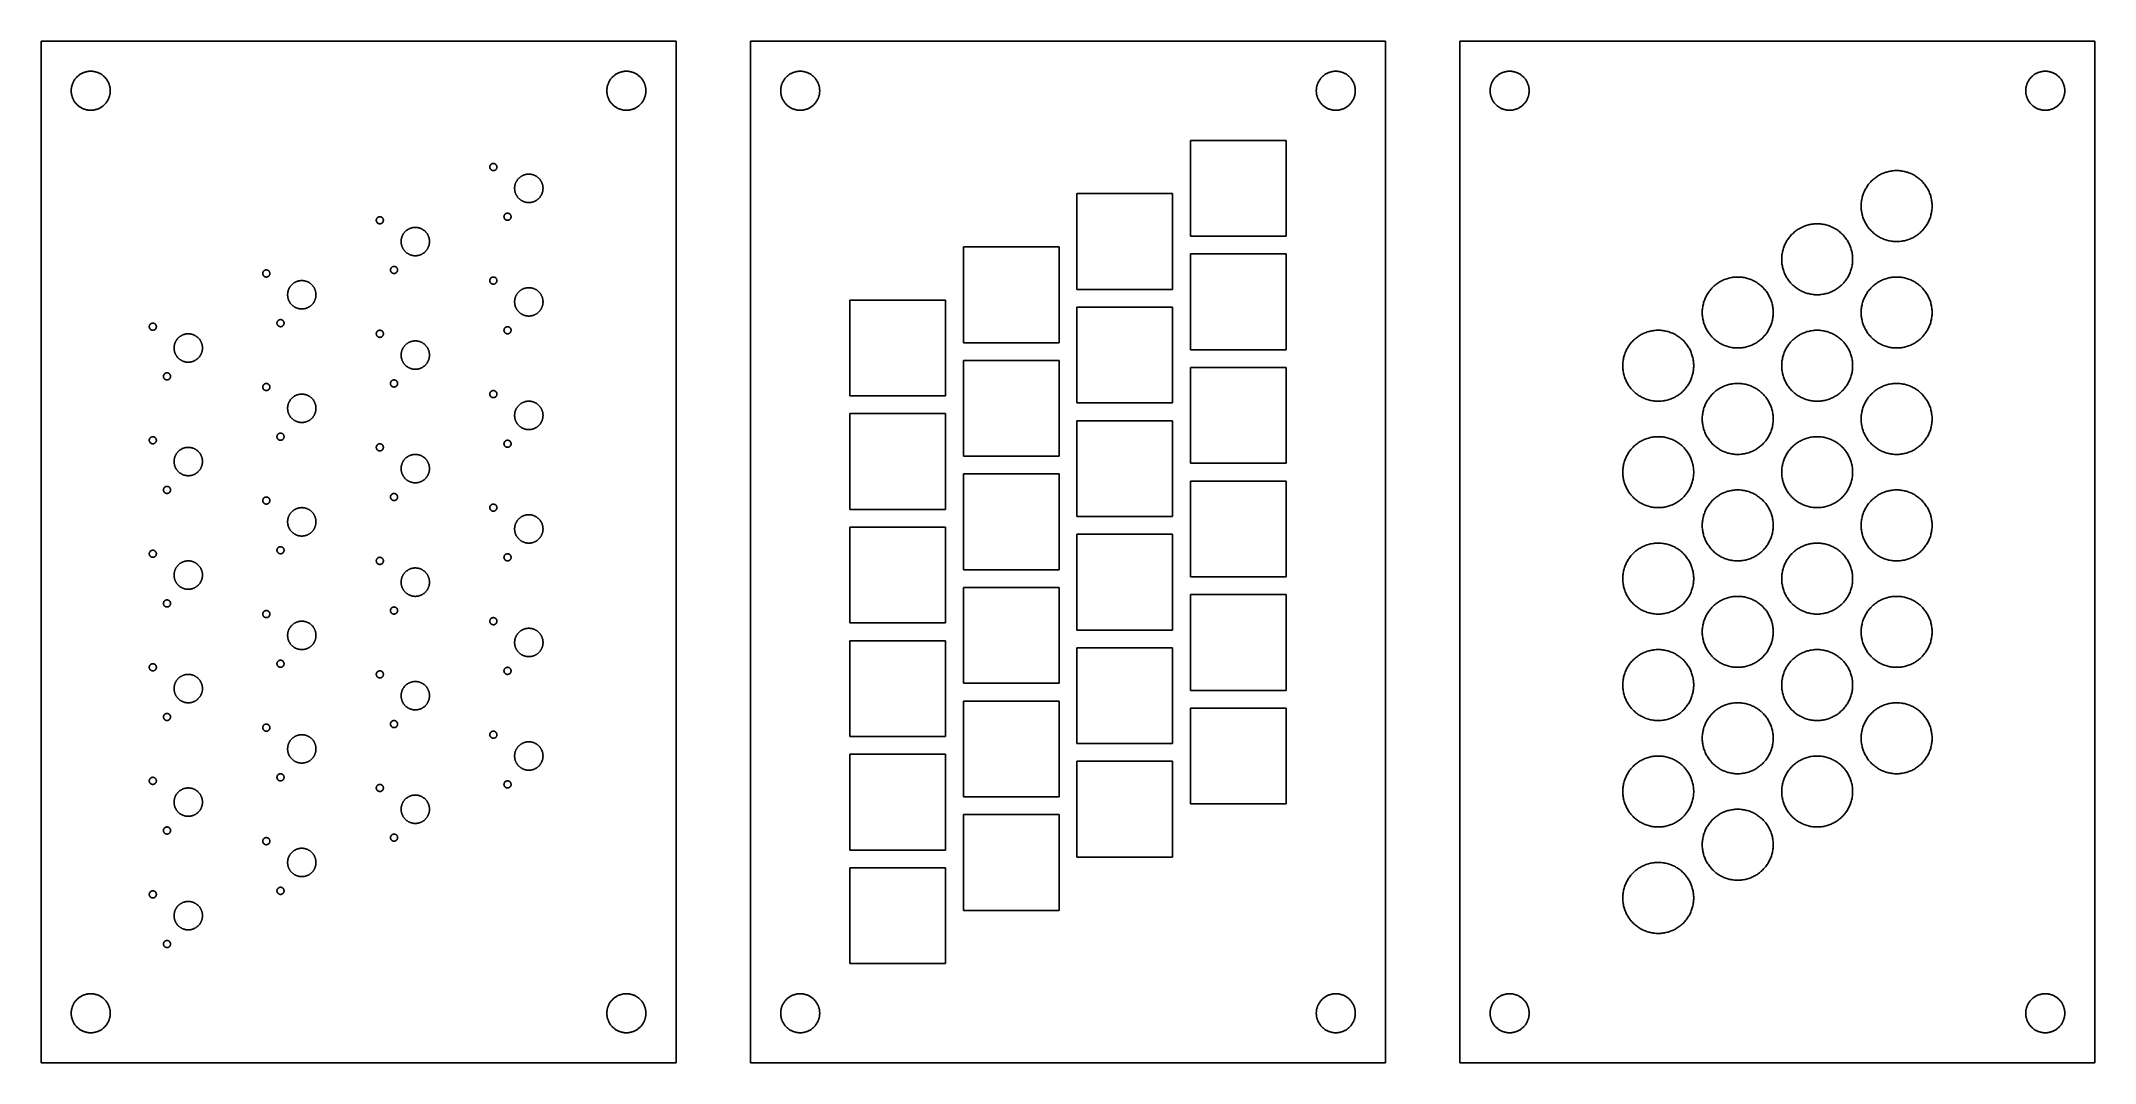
# Model space of a CAD drawing. Header units: metres. Extents: x 0 to 290, y 0 to 144.
import ezdxf

# ---------------------------------------------------------------- set-up
doc = ezdxf.new("R2010")
doc.units = ezdxf.units.M

msp = doc.modelspace()

# ---------------------------------------------------------------- linework, layer by layer
for p, q in [((89.5, 144), (0, 144)), ((0, 144), (0, 0)), ((89.5, 0), (89.5, 144)), ((189.5, 144), (100, 144)), ((100, 144), (100, 0)), ((189.5, 0), (189.5, 144)), ((289.5, 144), (200, 144)), ((200, 144), (200, 0)), ((289.5, 0), (289.5, 144)), ((5.05545, 138.945), (5.11749, 139.005)), ((5.11749, 139.005), (5.18138, 139.063)), ((5.18138, 139.063), (5.24707, 139.119)), ((5.24707, 139.119), (5.3145, 139.173)), ((5.3145, 139.173), (5.38358, 139.225)), ((5.38358, 139.225), (5.45427, 139.274)), ((5.45427, 139.274), (5.52647, 139.322)), ((5.52647, 139.322), (5.60013, 139.367)), ((5.60013, 139.367), (5.67517, 139.41)), ((5.67517, 139.41), (5.75153, 139.45)), ((5.75153, 139.45), (5.8291, 139.488)), ((5.8291, 139.488), (5.90784, 139.524)), ((5.90784, 139.524), (5.98766, 139.557)), ((5.98766, 139.557), (6.06847, 139.587)), ((6.06847, 139.587), (6.15019, 139.615)), ((6.15019, 139.615), (6.23277, 139.641)), ((6.23277, 139.641), (6.3161, 139.664)), ((6.3161, 139.664), (6.4001, 139.684)), ((6.4001, 139.684), (6.4847, 139.701)), ((6.4847, 139.701), (6.56979, 139.716)), ((6.56979, 139.716), (6.65532, 139.728)), ((6.65532, 139.728), (6.7412, 139.738)), ((6.7412, 139.738), (6.82732, 139.745)), ((6.82732, 139.745), (6.91362, 139.749)), ((6.91362, 139.749), (7, 139.75)), ((7, 139.75), (7.08636, 139.749)), ((7.08636, 139.749), (7.17267, 139.745)), ((7.17267, 139.745), (7.25879, 139.738)), ((7.25879, 139.738), (7.34467, 139.728)), ((7.34467, 139.728), (7.43019, 139.716)), ((7.43019, 139.716), (7.51529, 139.701)), ((7.51529, 139.701), (7.59988, 139.684)), ((7.59988, 139.684), (7.68388, 139.664)), ((7.68388, 139.664), (7.76721, 139.641)), ((7.76721, 139.641), (7.84979, 139.615)), ((7.84979, 139.615), (7.93152, 139.587)), ((7.93152, 139.587), (8.01233, 139.557)), ((8.01233, 139.557), (8.09215, 139.524)), ((8.09215, 139.524), (8.17088, 139.488)), ((8.17088, 139.488), (8.24846, 139.45)), ((8.24846, 139.45), (8.32481, 139.41)), ((8.32481, 139.41), (8.39986, 139.367)), ((8.39986, 139.367), (8.47351, 139.322)), ((8.47351, 139.322), (8.54572, 139.274)), ((8.54572, 139.274), (8.61641, 139.225)), ((8.61641, 139.225), (8.68549, 139.173)), ((8.68549, 139.173), (8.75291, 139.119)), ((8.75291, 139.119), (8.8186, 139.063)), ((8.8186, 139.063), (8.88249, 139.005)), ((8.88249, 139.005), (8.94453, 138.945)), ((80.5555, 138.945), (80.6175, 139.005)), ((80.6175, 139.005), (80.6814, 139.063)), ((80.6814, 139.063), (80.7471, 139.119)), ((80.7471, 139.119), (80.8145, 139.173)), ((80.8145, 139.173), (80.8836, 139.225)), ((80.8836, 139.225), (80.9543, 139.274)), ((80.9543, 139.274), (81.0265, 139.322)), ((81.0265, 139.322), (81.1001, 139.367)), ((81.1001, 139.367), (81.1752, 139.41)), ((81.1752, 139.41), (81.2515, 139.45)), ((81.2515, 139.45), (81.3291, 139.488)), ((81.3291, 139.488), (81.4078, 139.524)), ((81.4078, 139.524), (81.4877, 139.557)), ((81.4877, 139.557), (81.5685, 139.587)), ((81.5685, 139.587), (81.6502, 139.615)), ((81.6502, 139.615), (81.7328, 139.641)), ((81.7328, 139.641), (81.8161, 139.664)), ((81.8161, 139.664), (81.9001, 139.684)), ((81.9001, 139.684), (81.9847, 139.701)), ((81.9847, 139.701), (82.0698, 139.716)), ((82.0698, 139.716), (82.1553, 139.728)), ((82.1553, 139.728), (82.2412, 139.738)), ((82.2412, 139.738), (82.3273, 139.745)), ((82.3273, 139.745), (82.4136, 139.749)), ((82.4136, 139.749), (82.5, 139.75)), ((82.5, 139.75), (82.5864, 139.749)), ((82.5864, 139.749), (82.6727, 139.745)), ((82.6727, 139.745), (82.7588, 139.738)), ((82.7588, 139.738), (82.8447, 139.728)), ((82.8447, 139.728), (82.9302, 139.716)), ((82.9302, 139.716), (83.0153, 139.701)), ((83.0153, 139.701), (83.0999, 139.684)), ((83.0999, 139.684), (83.1839, 139.664)), ((83.1839, 139.664), (83.2672, 139.641)), ((83.2672, 139.641), (83.3498, 139.615)), ((83.3498, 139.615), (83.4315, 139.587)), ((83.4315, 139.587), (83.5123, 139.557)), ((83.5123, 139.557), (83.5921, 139.524)), ((83.5921, 139.524), (83.6709, 139.488)), ((83.6709, 139.488), (83.7485, 139.45)), ((83.7485, 139.45), (83.8248, 139.41)), ((83.8248, 139.41), (83.8999, 139.367)), ((83.8999, 139.367), (83.9735, 139.322)), ((83.9735, 139.322), (84.0457, 139.274)), ((84.0457, 139.274), (84.1164, 139.225)), ((84.1164, 139.225), (84.1855, 139.173)), ((84.1855, 139.173), (84.2529, 139.119)), ((84.2529, 139.119), (84.3186, 139.063)), ((84.3186, 139.063), (84.3825, 139.005)), ((84.3825, 139.005), (84.4445, 138.945)), ((105.055, 138.945), (105.117, 139.005)), ((105.117, 139.005), (105.181, 139.063)), ((105.181, 139.063), (105.247, 139.119)), ((105.247, 139.119), (105.314, 139.173)), ((105.314, 139.173), (105.384, 139.225)), ((105.384, 139.225), (105.454, 139.274)), ((105.454, 139.274), (105.526, 139.322)), ((105.526, 139.322), (105.6, 139.367)), ((105.6, 139.367), (105.675, 139.41)), ((105.675, 139.41), (105.752, 139.45)), ((105.752, 139.45), (105.829, 139.488)), ((105.829, 139.488), (105.908, 139.524)), ((105.908, 139.524), (105.988, 139.557)), ((105.988, 139.557), (106.068, 139.587)), ((106.068, 139.587), (106.15, 139.615)), ((106.15, 139.615), (106.233, 139.641)), ((106.233, 139.641), (106.316, 139.664)), ((106.316, 139.664), (106.4, 139.684)), ((106.4, 139.684), (106.485, 139.701)), ((106.485, 139.701), (106.57, 139.716)), ((106.57, 139.716), (106.655, 139.728)), ((106.655, 139.728), (106.741, 139.738)), ((106.741, 139.738), (106.827, 139.745)), ((106.827, 139.745), (106.914, 139.749)), ((106.914, 139.749), (107, 139.75)), ((107, 139.75), (107.086, 139.749)), ((107.086, 139.749), (107.173, 139.745)), ((107.173, 139.745), (107.259, 139.738)), ((107.259, 139.738), (107.345, 139.728)), ((107.345, 139.728), (107.43, 139.716)), ((107.43, 139.716), (107.515, 139.701)), ((107.515, 139.701), (107.6, 139.684)), ((107.6, 139.684), (107.684, 139.664)), ((107.684, 139.664), (107.767, 139.641)), ((107.767, 139.641), (107.85, 139.615)), ((107.85, 139.615), (107.932, 139.587)), ((107.932, 139.587), (108.012, 139.557)), ((108.012, 139.557), (108.092, 139.524)), ((108.092, 139.524), (108.171, 139.488)), ((108.171, 139.488), (108.248, 139.45)), ((108.248, 139.45), (108.325, 139.41)), ((108.325, 139.41), (108.4, 139.367)), ((108.4, 139.367), (108.474, 139.322)), ((108.474, 139.322), (108.546, 139.274)), ((108.546, 139.274), (108.616, 139.225)), ((108.616, 139.225), (108.685, 139.173)), ((108.685, 139.173), (108.753, 139.119)), ((108.753, 139.119), (108.819, 139.063)), ((108.819, 139.063), (108.882, 139.005)), ((108.882, 139.005), (108.945, 138.945)), ((180.555, 138.945), (180.617, 139.005)), ((180.617, 139.005), (180.681, 139.063)), ((180.681, 139.063), (180.747, 139.119)), ((180.747, 139.119), (180.814, 139.173)), ((180.814, 139.173), (180.884, 139.225)), ((180.884, 139.225), (180.954, 139.274)), ((180.954, 139.274), (181.026, 139.322)), ((181.026, 139.322), (181.1, 139.367)), ((181.1, 139.367), (181.175, 139.41)), ((181.175, 139.41), (181.252, 139.45)), ((181.252, 139.45), (181.329, 139.488)), ((181.329, 139.488), (181.408, 139.524)), ((181.408, 139.524), (181.488, 139.557)), ((181.488, 139.557), (181.568, 139.587)), ((181.568, 139.587), (181.65, 139.615)), ((181.65, 139.615), (181.733, 139.641)), ((181.733, 139.641), (181.816, 139.664)), ((181.816, 139.664), (181.9, 139.684)), ((181.9, 139.684), (181.985, 139.701)), ((181.985, 139.701), (182.07, 139.716)), ((182.07, 139.716), (182.155, 139.728)), ((182.155, 139.728), (182.241, 139.738)), ((182.241, 139.738), (182.327, 139.745)), ((182.327, 139.745), (182.414, 139.749)), ((182.414, 139.749), (182.5, 139.75)), ((182.5, 139.75), (182.586, 139.749)), ((182.586, 139.749), (182.673, 139.745)), ((182.673, 139.745), (182.759, 139.738)), ((182.759, 139.738), (182.845, 139.728)), ((182.845, 139.728), (182.93, 139.716)), ((182.93, 139.716), (183.015, 139.701)), ((183.015, 139.701), (183.1, 139.684)), ((183.1, 139.684), (183.184, 139.664)), ((183.184, 139.664), (183.267, 139.641)), ((183.267, 139.641), (183.35, 139.615)), ((183.35, 139.615), (183.432, 139.587)), ((183.432, 139.587), (183.512, 139.557)), ((183.512, 139.557), (183.592, 139.524)), ((183.592, 139.524), (183.671, 139.488)), ((183.671, 139.488), (183.748, 139.45)), ((183.748, 139.45), (183.825, 139.41)), ((183.825, 139.41), (183.9, 139.367)), ((183.9, 139.367), (183.974, 139.322)), ((183.974, 139.322), (184.046, 139.274)), ((184.046, 139.274), (184.116, 139.225)), ((184.116, 139.225), (184.185, 139.173)), ((184.185, 139.173), (184.253, 139.119)), ((184.253, 139.119), (184.319, 139.063)), ((184.319, 139.063), (184.382, 139.005)), ((184.382, 139.005), (184.445, 138.945)), ((205.055, 138.945), (205.117, 139.005)), ((205.117, 139.005), (205.181, 139.063)), ((205.181, 139.063), (205.247, 139.119)), ((205.247, 139.119), (205.314, 139.173)), ((205.314, 139.173), (205.384, 139.225)), ((205.384, 139.225), (205.454, 139.274)), ((205.454, 139.274), (205.526, 139.322)), ((205.526, 139.322), (205.6, 139.367)), ((205.6, 139.367), (205.675, 139.41)), ((205.675, 139.41), (205.752, 139.45)), ((205.752, 139.45), (205.829, 139.488)), ((205.829, 139.488), (205.908, 139.524)), ((205.908, 139.524), (205.988, 139.557)), ((205.988, 139.557), (206.068, 139.587)), ((206.068, 139.587), (206.15, 139.615)), ((206.15, 139.615), (206.233, 139.641)), ((206.233, 139.641), (206.316, 139.664)), ((206.316, 139.664), (206.4, 139.684)), ((206.4, 139.684), (206.485, 139.701)), ((206.485, 139.701), (206.57, 139.716)), ((206.57, 139.716), (206.655, 139.728)), ((206.655, 139.728), (206.741, 139.738)), ((206.741, 139.738), (206.827, 139.745)), ((206.827, 139.745), (206.914, 139.749)), ((206.914, 139.749), (207, 139.75)), ((207, 139.75), (207.086, 139.749)), ((207.086, 139.749), (207.173, 139.745)), ((207.173, 139.745), (207.259, 139.738)), ((207.259, 139.738), (207.345, 139.728)), ((207.345, 139.728), (207.43, 139.716)), ((207.43, 139.716), (207.515, 139.701)), ((207.515, 139.701), (207.6, 139.684)), ((207.6, 139.684), (207.684, 139.664)), ((207.684, 139.664), (207.767, 139.641)), ((207.767, 139.641), (207.85, 139.615)), ((207.85, 139.615), (207.932, 139.587)), ((207.932, 139.587), (208.012, 139.557)), ((208.012, 139.557), (208.092, 139.524)), ((208.092, 139.524), (208.171, 139.488)), ((208.171, 139.488), (208.248, 139.45)), ((208.248, 139.45), (208.325, 139.41)), ((208.325, 139.41), (208.4, 139.367)), ((208.4, 139.367), (208.474, 139.322)), ((208.474, 139.322), (208.546, 139.274)), ((208.546, 139.274), (208.616, 139.225)), ((208.616, 139.225), (208.685, 139.173)), ((208.685, 139.173), (208.753, 139.119)), ((208.753, 139.119), (208.819, 139.063)), ((208.819, 139.063), (208.882, 139.005)), ((208.882, 139.005), (208.945, 138.945)), ((280.555, 138.945), (280.617, 139.005)), ((280.617, 139.005), (280.681, 139.063)), ((280.681, 139.063), (280.747, 139.119)), ((280.747, 139.119), (280.814, 139.173)), ((280.814, 139.173), (280.884, 139.225)), ((280.884, 139.225), (280.954, 139.274)), ((280.954, 139.274), (281.026, 139.322)), ((281.026, 139.322), (281.1, 139.367)), ((281.1, 139.367), (281.175, 139.41)), ((281.175, 139.41), (281.252, 139.45)), ((281.252, 139.45), (281.329, 139.488)), ((281.329, 139.488), (281.408, 139.524)), ((281.408, 139.524), (281.488, 139.557)), ((281.488, 139.557), (281.568, 139.587)), ((281.568, 139.587), (281.65, 139.615)), ((281.65, 139.615), (281.733, 139.641)), ((281.733, 139.641), (281.816, 139.664)), ((281.816, 139.664), (281.9, 139.684)), ((281.9, 139.684), (281.985, 139.701)), ((281.985, 139.701), (282.07, 139.716)), ((282.07, 139.716), (282.155, 139.728)), ((282.155, 139.728), (282.241, 139.738)), ((282.241, 139.738), (282.327, 139.745)), ((282.327, 139.745), (282.414, 139.749)), ((282.414, 139.749), (282.5, 139.75)), ((282.5, 139.75), (282.586, 139.749)), ((282.586, 139.749), (282.673, 139.745)), ((282.673, 139.745), (282.759, 139.738)), ((282.759, 139.738), (282.845, 139.728)), ((282.845, 139.728), (282.93, 139.716)), ((282.93, 139.716), (283.015, 139.701)), ((283.015, 139.701), (283.1, 139.684)), ((283.1, 139.684), (283.184, 139.664)), ((283.184, 139.664), (283.267, 139.641)), ((283.267, 139.641), (283.35, 139.615)), ((283.35, 139.615), (283.432, 139.587)), ((283.432, 139.587), (283.512, 139.557)), ((283.512, 139.557), (283.592, 139.524)), ((283.592, 139.524), (283.671, 139.488)), ((283.671, 139.488), (283.748, 139.45)), ((283.748, 139.45), (283.825, 139.41)), ((283.825, 139.41), (283.9, 139.367)), ((283.9, 139.367), (283.974, 139.322)), ((283.974, 139.322), (284.046, 139.274)), ((284.046, 139.274), (284.116, 139.225)), ((284.116, 139.225), (284.185, 139.173)), ((284.185, 139.173), (284.253, 139.119)), ((284.253, 139.119), (284.319, 139.063)), ((284.319, 139.063), (284.382, 139.005)), ((284.382, 139.005), (284.445, 138.945)), ((4.25, 137), (4.25134, 137.086)), ((4.25134, 136.914), (4.25, 137)), ((4.25134, 137.086), (4.25542, 137.173)), ((4.25542, 136.827), (4.25134, 136.914)), ((4.25542, 137.173), (4.26219, 137.259)), ((4.26219, 136.741), (4.25542, 136.827)), ((4.26219, 137.259), (4.27168, 137.345)), ((4.27168, 136.655), (4.26219, 136.741)), ((4.27168, 137.345), (4.28384, 137.43)), ((4.28384, 136.57), (4.27168, 136.655)), ((4.28384, 137.43), (4.29871, 137.515)), ((4.29871, 136.485), (4.28384, 136.57)), ((4.29871, 137.515), (4.31622, 137.6)), ((4.31622, 136.4), (4.29871, 136.485)), ((4.31622, 137.6), (4.3364, 137.684)), ((4.3364, 136.316), (4.31622, 136.4)), ((4.3364, 137.684), (4.35919, 137.767)), ((4.35919, 136.233), (4.3364, 136.316)), ((4.35919, 137.767), (4.38458, 137.85)), ((4.38458, 136.15), (4.35919, 136.233)), ((4.38458, 137.85), (4.41257, 137.932)), ((4.41257, 136.068), (4.38458, 136.15)), ((4.41257, 137.932), (4.4431, 138.012)), ((4.4431, 135.988), (4.41257, 136.068)), ((4.4431, 138.012), (4.47617, 138.092)), ((4.47617, 138.092), (4.51172, 138.171)), ((4.51172, 138.171), (4.54973, 138.248)), ((4.54973, 138.248), (4.59015, 138.325)), ((4.59015, 138.325), (4.63295, 138.4)), ((4.63295, 138.4), (4.67809, 138.474)), ((4.67809, 138.474), (4.72552, 138.546)), ((4.72552, 138.546), (4.77519, 138.616)), ((4.77519, 138.616), (4.82707, 138.685)), ((4.82707, 138.685), (4.88109, 138.753)), ((4.88109, 138.753), (4.93718, 138.819)), ((4.93718, 138.819), (4.99533, 138.882)), ((4.99533, 138.882), (5.05545, 138.945)), ((8.94453, 138.945), (9.00465, 138.882)), ((9.00465, 138.882), (9.06281, 138.819)), ((9.06281, 138.819), (9.1189, 138.753)), ((9.1189, 138.753), (9.17291, 138.685)), ((9.17291, 138.685), (9.22479, 138.616)), ((9.22479, 138.616), (9.27446, 138.546)), ((9.27446, 138.546), (9.3219, 138.474)), ((9.3219, 138.474), (9.36703, 138.4)), ((9.36703, 138.4), (9.40984, 138.325)), ((9.40984, 138.325), (9.45026, 138.248)), ((9.45026, 138.248), (9.48827, 138.171)), ((9.48827, 138.171), (9.52382, 138.092)), ((9.52382, 138.092), (9.55688, 138.012)), ((9.55688, 138.012), (9.58742, 137.932)), ((9.58742, 136.068), (9.55688, 135.988)), ((9.58742, 137.932), (9.6154, 137.85)), ((9.6154, 136.15), (9.58742, 136.068)), ((9.6154, 137.85), (9.64079, 137.767)), ((9.64079, 136.233), (9.6154, 136.15)), ((9.64079, 137.767), (9.66359, 137.684)), ((9.66359, 136.316), (9.64079, 136.233)), ((9.66359, 137.684), (9.68376, 137.6)), ((9.68376, 136.4), (9.66359, 136.316)), ((9.68376, 137.6), (9.70128, 137.515)), ((9.70128, 136.485), (9.68376, 136.4)), ((9.70128, 137.515), (9.71614, 137.43)), ((9.71614, 136.57), (9.70128, 136.485)), ((9.71614, 137.43), (9.7283, 137.345)), ((9.7283, 136.655), (9.71614, 136.57)), ((9.7283, 137.345), (9.73779, 137.259)), ((9.73779, 136.741), (9.7283, 136.655)), ((9.73779, 137.259), (9.74457, 137.173)), ((9.74457, 136.827), (9.73779, 136.741)), ((9.74457, 137.173), (9.74864, 137.086)), ((9.74864, 136.914), (9.74457, 136.827)), ((9.74864, 137.086), (9.75, 137)), ((9.75, 137), (9.74864, 136.914)), ((79.75, 137), (79.7513, 137.086)), ((79.7513, 136.914), (79.75, 137)), ((79.7513, 137.086), (79.7554, 137.173)), ((79.7554, 136.827), (79.7513, 136.914)), ((79.7554, 137.173), (79.7622, 137.259)), ((79.7622, 136.741), (79.7554, 136.827)), ((79.7622, 137.259), (79.7717, 137.345)), ((79.7717, 136.655), (79.7622, 136.741)), ((79.7717, 137.345), (79.7838, 137.43)), ((79.7838, 136.57), (79.7717, 136.655)), ((79.7838, 137.43), (79.7987, 137.515)), ((79.7987, 136.485), (79.7838, 136.57)), ((79.7987, 137.515), (79.8162, 137.6)), ((79.8162, 136.4), (79.7987, 136.485)), ((79.8162, 137.6), (79.8364, 137.684)), ((79.8364, 136.316), (79.8162, 136.4)), ((79.8364, 137.684), (79.8592, 137.767)), ((79.8592, 136.233), (79.8364, 136.316)), ((79.8592, 137.767), (79.8846, 137.85)), ((79.8846, 136.15), (79.8592, 136.233)), ((79.8846, 137.85), (79.9126, 137.932)), ((79.9126, 136.068), (79.8846, 136.15)), ((79.9126, 137.932), (79.9431, 138.012)), ((79.9431, 135.988), (79.9126, 136.068)), ((79.9431, 138.012), (79.9762, 138.092)), ((79.9762, 138.092), (80.0117, 138.171)), ((80.0117, 138.171), (80.0497, 138.248)), ((80.0497, 138.248), (80.0901, 138.325)), ((80.0901, 138.325), (80.1329, 138.4)), ((80.1329, 138.4), (80.1781, 138.474)), ((80.1781, 138.474), (80.2255, 138.546)), ((80.2255, 138.546), (80.2752, 138.616)), ((80.2752, 138.616), (80.3271, 138.685)), ((80.3271, 138.685), (80.3811, 138.753)), ((80.3811, 138.753), (80.4372, 138.819)), ((80.4372, 138.819), (80.4953, 138.882)), ((80.4953, 138.882), (80.5555, 138.945)), ((84.4445, 138.945), (84.5047, 138.882)), ((84.5047, 138.882), (84.5628, 138.819)), ((84.5628, 138.819), (84.6189, 138.753)), ((84.6189, 138.753), (84.6729, 138.685)), ((84.6729, 138.685), (84.7248, 138.616)), ((84.7248, 138.616), (84.7745, 138.546)), ((84.7745, 138.546), (84.8219, 138.474)), ((84.8219, 138.474), (84.867, 138.4)), ((84.867, 138.4), (84.9098, 138.325)), ((84.9098, 138.325), (84.9503, 138.248)), ((84.9503, 138.248), (84.9883, 138.171)), ((84.9883, 138.171), (85.0238, 138.092)), ((85.0238, 138.092), (85.0569, 138.012)), ((85.0569, 138.012), (85.0874, 137.932)), ((85.0874, 136.068), (85.0569, 135.988)), ((85.0874, 137.932), (85.1154, 137.85)), ((85.1154, 136.15), (85.0874, 136.068)), ((85.1154, 137.85), (85.1408, 137.767)), ((85.1408, 136.233), (85.1154, 136.15)), ((85.1408, 137.767), (85.1636, 137.684)), ((85.1636, 136.316), (85.1408, 136.233)), ((85.1636, 137.684), (85.1838, 137.6)), ((85.1838, 136.4), (85.1636, 136.316)), ((85.1838, 137.6), (85.2013, 137.515)), ((85.2013, 136.485), (85.1838, 136.4)), ((85.2013, 137.515), (85.2161, 137.43)), ((85.2161, 136.57), (85.2013, 136.485)), ((85.2161, 137.43), (85.2283, 137.345)), ((85.2283, 136.655), (85.2161, 136.57)), ((85.2283, 137.345), (85.2378, 137.259)), ((85.2378, 136.741), (85.2283, 136.655)), ((85.2378, 137.259), (85.2446, 137.173)), ((85.2446, 136.827), (85.2378, 136.741)), ((85.2446, 137.173), (85.2486, 137.086)), ((85.2486, 136.914), (85.2446, 136.827)), ((85.2486, 137.086), (85.25, 137)), ((85.25, 137), (85.2486, 136.914)), ((104.25, 137), (104.251, 137.086)), ((104.251, 136.914), (104.25, 137)), ((104.251, 137.086), (104.255, 137.173)), ((104.255, 136.827), (104.251, 136.914)), ((104.255, 137.173), (104.262, 137.259)), ((104.262, 136.741), (104.255, 136.827)), ((104.262, 137.259), (104.272, 137.345)), ((104.272, 136.655), (104.262, 136.741)), ((104.272, 137.345), (104.284, 137.43)), ((104.284, 136.57), (104.272, 136.655)), ((104.284, 137.43), (104.299, 137.515)), ((104.299, 136.485), (104.284, 136.57)), ((104.299, 137.515), (104.316, 137.6)), ((104.316, 136.4), (104.299, 136.485)), ((104.316, 137.6), (104.336, 137.684)), ((104.336, 136.316), (104.316, 136.4)), ((104.336, 137.684), (104.359, 137.767)), ((104.359, 136.233), (104.336, 136.316)), ((104.359, 137.767), (104.385, 137.85)), ((104.385, 136.15), (104.359, 136.233)), ((104.385, 137.85), (104.413, 137.932)), ((104.413, 136.068), (104.385, 136.15)), ((104.413, 137.932), (104.443, 138.012)), ((104.443, 135.988), (104.413, 136.068)), ((104.443, 138.012), (104.476, 138.092)), ((104.476, 138.092), (104.512, 138.171)), ((104.512, 138.171), (104.55, 138.248)), ((104.55, 138.248), (104.59, 138.325)), ((104.59, 138.325), (104.633, 138.4)), ((104.633, 138.4), (104.678, 138.474)), ((104.678, 138.474), (104.726, 138.546)), ((104.726, 138.546), (104.775, 138.616)), ((104.775, 138.616), (104.827, 138.685)), ((104.827, 138.685), (104.881, 138.753)), ((104.881, 138.753), (104.937, 138.819)), ((104.937, 138.819), (104.995, 138.882)), ((104.995, 138.882), (105.055, 138.945)), ((108.945, 138.945), (109.005, 138.882)), ((109.005, 138.882), (109.063, 138.819)), ((109.063, 138.819), (109.119, 138.753)), ((109.119, 138.753), (109.173, 138.685)), ((109.173, 138.685), (109.225, 138.616)), ((109.225, 138.616), (109.274, 138.546)), ((109.274, 138.546), (109.322, 138.474)), ((109.322, 138.474), (109.367, 138.4)), ((109.367, 138.4), (109.41, 138.325)), ((109.41, 138.325), (109.45, 138.248)), ((109.45, 138.248), (109.488, 138.171)), ((109.488, 138.171), (109.524, 138.092)), ((109.524, 138.092), (109.557, 138.012)), ((109.557, 138.012), (109.587, 137.932)), ((109.587, 136.068), (109.557, 135.988)), ((109.587, 137.932), (109.615, 137.85)), ((109.615, 136.15), (109.587, 136.068)), ((109.615, 137.85), (109.641, 137.767)), ((109.641, 136.233), (109.615, 136.15)), ((109.641, 137.767), (109.664, 137.684)), ((109.664, 136.316), (109.641, 136.233)), ((109.664, 137.684), (109.684, 137.6)), ((109.684, 136.4), (109.664, 136.316)), ((109.684, 137.6), (109.701, 137.515)), ((109.701, 136.485), (109.684, 136.4)), ((109.701, 137.515), (109.716, 137.43)), ((109.716, 136.57), (109.701, 136.485)), ((109.716, 137.43), (109.728, 137.345)), ((109.728, 136.655), (109.716, 136.57)), ((109.728, 137.345), (109.738, 137.259)), ((109.738, 136.741), (109.728, 136.655)), ((109.738, 137.259), (109.745, 137.173)), ((109.745, 136.827), (109.738, 136.741)), ((109.745, 137.173), (109.749, 137.086)), ((109.749, 136.914), (109.745, 136.827)), ((109.749, 137.086), (109.75, 137)), ((109.75, 137), (109.749, 136.914)), ((179.75, 137), (179.751, 137.086)), ((179.751, 136.914), (179.75, 137)), ((179.751, 137.086), (179.755, 137.173)), ((179.755, 136.827), (179.751, 136.914)), ((179.755, 137.173), (179.762, 137.259)), ((179.762, 136.741), (179.755, 136.827)), ((179.762, 137.259), (179.772, 137.345)), ((179.772, 136.655), (179.762, 136.741)), ((179.772, 137.345), (179.784, 137.43)), ((179.784, 136.57), (179.772, 136.655)), ((179.784, 137.43), (179.799, 137.515)), ((179.799, 136.485), (179.784, 136.57)), ((179.799, 137.515), (179.816, 137.6)), ((179.816, 136.4), (179.799, 136.485)), ((179.816, 137.6), (179.836, 137.684)), ((179.836, 136.316), (179.816, 136.4)), ((179.836, 137.684), (179.859, 137.767)), ((179.859, 136.233), (179.836, 136.316)), ((179.859, 137.767), (179.885, 137.85)), ((179.885, 136.15), (179.859, 136.233)), ((179.885, 137.85), (179.913, 137.932)), ((179.913, 136.068), (179.885, 136.15)), ((179.913, 137.932), (179.943, 138.012)), ((179.943, 135.988), (179.913, 136.068)), ((179.943, 138.012), (179.976, 138.092)), ((179.976, 138.092), (180.012, 138.171)), ((180.012, 138.171), (180.05, 138.248)), ((180.05, 138.248), (180.09, 138.325)), ((180.09, 138.325), (180.133, 138.4)), ((180.133, 138.4), (180.178, 138.474)), ((180.178, 138.474), (180.226, 138.546)), ((180.226, 138.546), (180.275, 138.616)), ((180.275, 138.616), (180.327, 138.685)), ((180.327, 138.685), (180.381, 138.753)), ((180.381, 138.753), (180.437, 138.819)), ((180.437, 138.819), (180.495, 138.882)), ((180.495, 138.882), (180.555, 138.945)), ((184.445, 138.945), (184.505, 138.882)), ((184.505, 138.882), (184.563, 138.819)), ((184.563, 138.819), (184.619, 138.753)), ((184.619, 138.753), (184.673, 138.685)), ((184.673, 138.685), (184.725, 138.616)), ((184.725, 138.616), (184.774, 138.546)), ((184.774, 138.546), (184.822, 138.474)), ((184.822, 138.474), (184.867, 138.4)), ((184.867, 138.4), (184.91, 138.325)), ((184.91, 138.325), (184.95, 138.248)), ((184.95, 138.248), (184.988, 138.171)), ((184.988, 138.171), (185.024, 138.092)), ((185.024, 138.092), (185.057, 138.012)), ((185.057, 138.012), (185.087, 137.932)), ((185.087, 136.068), (185.057, 135.988)), ((185.087, 137.932), (185.115, 137.85)), ((185.115, 136.15), (185.087, 136.068)), ((185.115, 137.85), (185.141, 137.767)), ((185.141, 136.233), (185.115, 136.15)), ((185.141, 137.767), (185.164, 137.684)), ((185.164, 136.316), (185.141, 136.233)), ((185.164, 137.684), (185.184, 137.6)), ((185.184, 136.4), (185.164, 136.316)), ((185.184, 137.6), (185.201, 137.515)), ((185.201, 136.485), (185.184, 136.4)), ((185.201, 137.515), (185.216, 137.43)), ((185.216, 136.57), (185.201, 136.485)), ((185.216, 137.43), (185.228, 137.345)), ((185.228, 136.655), (185.216, 136.57)), ((185.228, 137.345), (185.238, 137.259)), ((185.238, 136.741), (185.228, 136.655)), ((185.238, 137.259), (185.245, 137.173)), ((185.245, 136.827), (185.238, 136.741)), ((185.245, 137.173), (185.249, 137.086)), ((185.249, 136.914), (185.245, 136.827)), ((185.249, 137.086), (185.25, 137)), ((185.25, 137), (185.249, 136.914)), ((204.25, 137), (204.251, 137.086)), ((204.251, 136.914), (204.25, 137)), ((204.251, 137.086), (204.255, 137.173)), ((204.255, 136.827), (204.251, 136.914)), ((204.255, 137.173), (204.262, 137.259)), ((204.262, 136.741), (204.255, 136.827)), ((204.262, 137.259), (204.272, 137.345)), ((204.272, 136.655), (204.262, 136.741)), ((204.272, 137.345), (204.284, 137.43)), ((204.284, 136.57), (204.272, 136.655)), ((204.284, 137.43), (204.299, 137.515)), ((204.299, 136.485), (204.284, 136.57)), ((204.299, 137.515), (204.316, 137.6)), ((204.316, 136.4), (204.299, 136.485)), ((204.316, 137.6), (204.336, 137.684)), ((204.336, 136.316), (204.316, 136.4)), ((204.336, 137.684), (204.359, 137.767)), ((204.359, 136.233), (204.336, 136.316)), ((204.359, 137.767), (204.385, 137.85)), ((204.385, 136.15), (204.359, 136.233)), ((204.385, 137.85), (204.413, 137.932)), ((204.413, 136.068), (204.385, 136.15)), ((204.413, 137.932), (204.443, 138.012)), ((204.443, 135.988), (204.413, 136.068)), ((204.443, 138.012), (204.476, 138.092)), ((204.476, 138.092), (204.512, 138.171)), ((204.512, 138.171), (204.55, 138.248)), ((204.55, 138.248), (204.59, 138.325)), ((204.59, 138.325), (204.633, 138.4)), ((204.633, 138.4), (204.678, 138.474)), ((204.678, 138.474), (204.726, 138.546)), ((204.726, 138.546), (204.775, 138.616)), ((204.775, 138.616), (204.827, 138.685)), ((204.827, 138.685), (204.881, 138.753)), ((204.881, 138.753), (204.937, 138.819)), ((204.937, 138.819), (204.995, 138.882)), ((204.995, 138.882), (205.055, 138.945)), ((208.945, 138.945), (209.005, 138.882)), ((209.005, 138.882), (209.063, 138.819)), ((209.063, 138.819), (209.119, 138.753)), ((209.119, 138.753), (209.173, 138.685)), ((209.173, 138.685), (209.225, 138.616)), ((209.225, 138.616), (209.274, 138.546)), ((209.274, 138.546), (209.322, 138.474)), ((209.322, 138.474), (209.367, 138.4)), ((209.367, 138.4), (209.41, 138.325)), ((209.41, 138.325), (209.45, 138.248)), ((209.45, 138.248), (209.488, 138.171)), ((209.488, 138.171), (209.524, 138.092)), ((209.524, 138.092), (209.557, 138.012)), ((209.557, 138.012), (209.587, 137.932)), ((209.587, 136.068), (209.557, 135.988)), ((209.587, 137.932), (209.615, 137.85)), ((209.615, 136.15), (209.587, 136.068)), ((209.615, 137.85), (209.641, 137.767)), ((209.641, 136.233), (209.615, 136.15)), ((209.641, 137.767), (209.664, 137.684)), ((209.664, 136.316), (209.641, 136.233)), ((209.664, 137.684), (209.684, 137.6)), ((209.684, 136.4), (209.664, 136.316)), ((209.684, 137.6), (209.701, 137.515)), ((209.701, 136.485), (209.684, 136.4)), ((209.701, 137.515), (209.716, 137.43)), ((209.716, 136.57), (209.701, 136.485)), ((209.716, 137.43), (209.728, 137.345)), ((209.728, 136.655), (209.716, 136.57)), ((209.728, 137.345), (209.738, 137.259)), ((209.738, 136.741), (209.728, 136.655)), ((209.738, 137.259), (209.745, 137.173)), ((209.745, 136.827), (209.738, 136.741)), ((209.745, 137.173), (209.749, 137.086)), ((209.749, 136.914), (209.745, 136.827)), ((209.749, 137.086), (209.75, 137)), ((209.75, 137), (209.749, 136.914)), ((279.75, 137), (279.751, 137.086)), ((279.751, 136.914), (279.75, 137)), ((279.751, 137.086), (279.755, 137.173)), ((279.755, 136.827), (279.751, 136.914)), ((279.755, 137.173), (279.762, 137.259)), ((279.762, 136.741), (279.755, 136.827)), ((279.762, 137.259), (279.772, 137.345)), ((279.772, 136.655), (279.762, 136.741)), ((279.772, 137.345), (279.784, 137.43)), ((279.784, 136.57), (279.772, 136.655)), ((279.784, 137.43), (279.799, 137.515)), ((279.799, 136.485), (279.784, 136.57)), ((279.799, 137.515), (279.816, 137.6)), ((279.816, 136.4), (279.799, 136.485)), ((279.816, 137.6), (279.836, 137.684)), ((279.836, 136.316), (279.816, 136.4)), ((279.836, 137.684), (279.859, 137.767)), ((279.859, 136.233), (279.836, 136.316)), ((279.859, 137.767), (279.885, 137.85)), ((279.885, 136.15), (279.859, 136.233)), ((279.885, 137.85), (279.913, 137.932)), ((279.913, 136.068), (279.885, 136.15)), ((279.913, 137.932), (279.943, 138.012)), ((279.943, 135.988), (279.913, 136.068)), ((279.943, 138.012), (279.976, 138.092)), ((279.976, 138.092), (280.012, 138.171)), ((280.012, 138.171), (280.05, 138.248)), ((280.05, 138.248), (280.09, 138.325)), ((280.09, 138.325), (280.133, 138.4)), ((280.133, 138.4), (280.178, 138.474)), ((280.178, 138.474), (280.226, 138.546)), ((280.226, 138.546), (280.275, 138.616)), ((280.275, 138.616), (280.327, 138.685)), ((280.327, 138.685), (280.381, 138.753)), ((280.381, 138.753), (280.437, 138.819)), ((280.437, 138.819), (280.495, 138.882)), ((280.495, 138.882), (280.555, 138.945)), ((284.445, 138.945), (284.505, 138.882)), ((284.505, 138.882), (284.563, 138.819)), ((284.563, 138.819), (284.619, 138.753)), ((284.619, 138.753), (284.673, 138.685)), ((284.673, 138.685), (284.725, 138.616)), ((284.725, 138.616), (284.774, 138.546)), ((284.774, 138.546), (284.822, 138.474)), ((284.822, 138.474), (284.867, 138.4)), ((284.867, 138.4), (284.91, 138.325)), ((284.91, 138.325), (284.95, 138.248)), ((284.95, 138.248), (284.988, 138.171)), ((284.988, 138.171), (285.024, 138.092)), ((285.024, 138.092), (285.057, 138.012)), ((285.057, 138.012), (285.087, 137.932)), ((285.087, 136.068), (285.057, 135.988)), ((285.087, 137.932), (285.115, 137.85)), ((285.115, 136.15), (285.087, 136.068)), ((285.115, 137.85), (285.141, 137.767)), ((285.141, 136.233), (285.115, 136.15)), ((285.141, 137.767), (285.164, 137.684)), ((285.164, 136.316), (285.141, 136.233)), ((285.164, 137.684), (285.184, 137.6)), ((285.184, 136.4), (285.164, 136.316)), ((285.184, 137.6), (285.201, 137.515)), ((285.201, 136.485), (285.184, 136.4)), ((285.201, 137.515), (285.216, 137.43)), ((285.216, 136.57), (285.201, 136.485)), ((285.216, 137.43), (285.228, 137.345)), ((285.228, 136.655), (285.216, 136.57)), ((285.228, 137.345), (285.238, 137.259)), ((285.238, 136.741), (285.228, 136.655)), ((285.238, 137.259), (285.245, 137.173)), ((285.245, 136.827), (285.238, 136.741)), ((285.245, 137.173), (285.249, 137.086)), ((285.249, 136.914), (285.245, 136.827)), ((285.249, 137.086), (285.25, 137)), ((285.25, 137), (285.249, 136.914)), ((4.47617, 135.908), (4.4431, 135.988)), ((4.51172, 135.829), (4.47617, 135.908)), ((4.54973, 135.752), (4.51172, 135.829)), ((4.59015, 135.675), (4.54973, 135.752)), ((4.63295, 135.6), (4.59015, 135.675)), ((4.67809, 135.526), (4.63295, 135.6)), ((4.72552, 135.454), (4.67809, 135.526)), ((4.77519, 135.384), (4.72552, 135.454)), ((4.82707, 135.314), (4.77519, 135.384)), ((4.88109, 135.247), (4.82707, 135.314)), ((4.93718, 135.181), (4.88109, 135.247)), ((4.99533, 135.117), (4.93718, 135.181)), ((5.05545, 135.055), (4.99533, 135.117)), ((5.11749, 134.995), (5.05545, 135.055)), ((5.18138, 134.937), (5.11749, 134.995)), ((5.24707, 134.881), (5.18138, 134.937)), ((5.3145, 134.827), (5.24707, 134.881)), ((5.38358, 134.775), (5.3145, 134.827)), ((5.45427, 134.726), (5.38358, 134.775)), ((5.52647, 134.678), (5.45427, 134.726)), ((5.60013, 134.633), (5.52647, 134.678)), ((5.67517, 134.59), (5.60013, 134.633)), ((5.75153, 134.55), (5.67517, 134.59)), ((5.8291, 134.512), (5.75153, 134.55)), ((5.90784, 134.476), (5.8291, 134.512)), ((5.98766, 134.443), (5.90784, 134.476)), ((6.06847, 134.413), (5.98766, 134.443)), ((6.15019, 134.385), (6.06847, 134.413)), ((6.23277, 134.359), (6.15019, 134.385)), ((6.3161, 134.336), (6.23277, 134.359)), ((6.4001, 134.316), (6.3161, 134.336)), ((6.4847, 134.299), (6.4001, 134.316)), ((6.56979, 134.284), (6.4847, 134.299)), ((6.65532, 134.272), (6.56979, 134.284)), ((6.7412, 134.262), (6.65532, 134.272)), ((6.82732, 134.255), (6.7412, 134.262)), ((6.91362, 134.251), (6.82732, 134.255)), ((7, 134.25), (6.91362, 134.251)), ((7.08636, 134.251), (7, 134.25)), ((7.17267, 134.255), (7.08636, 134.251)), ((7.25879, 134.262), (7.17267, 134.255)), ((7.34467, 134.272), (7.25879, 134.262)), ((7.43019, 134.284), (7.34467, 134.272)), ((7.51529, 134.299), (7.43019, 134.284)), ((7.59988, 134.316), (7.51529, 134.299)), ((7.68388, 134.336), (7.59988, 134.316)), ((7.76721, 134.359), (7.68388, 134.336)), ((7.84979, 134.385), (7.76721, 134.359)), ((7.93152, 134.413), (7.84979, 134.385)), ((8.01233, 134.443), (7.93152, 134.413)), ((8.09215, 134.476), (8.01233, 134.443)), ((8.17088, 134.512), (8.09215, 134.476)), ((8.24846, 134.55), (8.17088, 134.512)), ((8.32481, 134.59), (8.24846, 134.55)), ((8.39986, 134.633), (8.32481, 134.59)), ((8.47351, 134.678), (8.39986, 134.633)), ((8.54572, 134.726), (8.47351, 134.678)), ((8.61641, 134.775), (8.54572, 134.726)), ((8.68549, 134.827), (8.61641, 134.775)), ((8.75291, 134.881), (8.68549, 134.827)), ((8.8186, 134.937), (8.75291, 134.881)), ((8.88249, 134.995), (8.8186, 134.937)), ((8.94453, 135.055), (8.88249, 134.995)), ((9.00465, 135.117), (8.94453, 135.055)), ((9.06281, 135.181), (9.00465, 135.117)), ((9.1189, 135.247), (9.06281, 135.181)), ((9.17291, 135.314), (9.1189, 135.247)), ((9.22479, 135.384), (9.17291, 135.314)), ((9.27446, 135.454), (9.22479, 135.384)), ((9.3219, 135.526), (9.27446, 135.454)), ((9.36703, 135.6), (9.3219, 135.526)), ((9.40984, 135.675), (9.36703, 135.6)), ((9.45026, 135.752), (9.40984, 135.675)), ((9.48827, 135.829), (9.45026, 135.752)), ((9.52382, 135.908), (9.48827, 135.829)), ((9.55688, 135.988), (9.52382, 135.908)), ((79.9762, 135.908), (79.9431, 135.988)), ((80.0117, 135.829), (79.9762, 135.908)), ((80.0497, 135.752), (80.0117, 135.829)), ((80.0901, 135.675), (80.0497, 135.752)), ((80.1329, 135.6), (80.0901, 135.675)), ((80.1781, 135.526), (80.1329, 135.6)), ((80.2255, 135.454), (80.1781, 135.526)), ((80.2752, 135.384), (80.2255, 135.454)), ((80.3271, 135.314), (80.2752, 135.384)), ((80.3811, 135.247), (80.3271, 135.314)), ((80.4372, 135.181), (80.3811, 135.247)), ((80.4953, 135.117), (80.4372, 135.181)), ((80.5555, 135.055), (80.4953, 135.117)), ((80.6175, 134.995), (80.5555, 135.055)), ((80.6814, 134.937), (80.6175, 134.995)), ((80.7471, 134.881), (80.6814, 134.937)), ((80.8145, 134.827), (80.7471, 134.881)), ((80.8836, 134.775), (80.8145, 134.827)), ((80.9543, 134.726), (80.8836, 134.775)), ((81.0265, 134.678), (80.9543, 134.726)), ((81.1001, 134.633), (81.0265, 134.678)), ((81.1752, 134.59), (81.1001, 134.633)), ((81.2515, 134.55), (81.1752, 134.59)), ((81.3291, 134.512), (81.2515, 134.55)), ((81.4078, 134.476), (81.3291, 134.512)), ((81.4877, 134.443), (81.4078, 134.476)), ((81.5685, 134.413), (81.4877, 134.443)), ((81.6502, 134.385), (81.5685, 134.413)), ((81.7328, 134.359), (81.6502, 134.385)), ((81.8161, 134.336), (81.7328, 134.359)), ((81.9001, 134.316), (81.8161, 134.336)), ((81.9847, 134.299), (81.9001, 134.316)), ((82.0698, 134.284), (81.9847, 134.299)), ((82.1553, 134.272), (82.0698, 134.284)), ((82.2412, 134.262), (82.1553, 134.272)), ((82.3273, 134.255), (82.2412, 134.262)), ((82.4136, 134.251), (82.3273, 134.255)), ((82.5, 134.25), (82.4136, 134.251)), ((82.5864, 134.251), (82.5, 134.25)), ((82.6727, 134.255), (82.5864, 134.251)), ((82.7588, 134.262), (82.6727, 134.255)), ((82.8447, 134.272), (82.7588, 134.262)), ((82.9302, 134.284), (82.8447, 134.272)), ((83.0153, 134.299), (82.9302, 134.284)), ((83.0999, 134.316), (83.0153, 134.299)), ((83.1839, 134.336), (83.0999, 134.316)), ((83.2672, 134.359), (83.1839, 134.336)), ((83.3498, 134.385), (83.2672, 134.359)), ((83.4315, 134.413), (83.3498, 134.385)), ((83.5123, 134.443), (83.4315, 134.413)), ((83.5921, 134.476), (83.5123, 134.443)), ((83.6709, 134.512), (83.5921, 134.476)), ((83.7485, 134.55), (83.6709, 134.512)), ((83.8248, 134.59), (83.7485, 134.55)), ((83.8999, 134.633), (83.8248, 134.59)), ((83.9735, 134.678), (83.8999, 134.633)), ((84.0457, 134.726), (83.9735, 134.678)), ((84.1164, 134.775), (84.0457, 134.726)), ((84.1855, 134.827), (84.1164, 134.775)), ((84.2529, 134.881), (84.1855, 134.827)), ((84.3186, 134.937), (84.2529, 134.881)), ((84.3825, 134.995), (84.3186, 134.937)), ((84.4445, 135.055), (84.3825, 134.995)), ((84.5047, 135.117), (84.4445, 135.055)), ((84.5628, 135.181), (84.5047, 135.117)), ((84.6189, 135.247), (84.5628, 135.181)), ((84.6729, 135.314), (84.6189, 135.247)), ((84.7248, 135.384), (84.6729, 135.314)), ((84.7745, 135.454), (84.7248, 135.384)), ((84.8219, 135.526), (84.7745, 135.454)), ((84.867, 135.6), (84.8219, 135.526)), ((84.9098, 135.675), (84.867, 135.6)), ((84.9503, 135.752), (84.9098, 135.675)), ((84.9883, 135.829), (84.9503, 135.752)), ((85.0238, 135.908), (84.9883, 135.829)), ((85.0569, 135.988), (85.0238, 135.908)), ((104.476, 135.908), (104.443, 135.988)), ((104.512, 135.829), (104.476, 135.908)), ((104.55, 135.752), (104.512, 135.829)), ((104.59, 135.675), (104.55, 135.752)), ((104.633, 135.6), (104.59, 135.675)), ((104.678, 135.526), (104.633, 135.6)), ((104.726, 135.454), (104.678, 135.526)), ((104.775, 135.384), (104.726, 135.454)), ((104.827, 135.314), (104.775, 135.384)), ((104.881, 135.247), (104.827, 135.314)), ((104.937, 135.181), (104.881, 135.247)), ((104.995, 135.117), (104.937, 135.181)), ((105.055, 135.055), (104.995, 135.117)), ((105.117, 134.995), (105.055, 135.055)), ((105.181, 134.937), (105.117, 134.995)), ((105.247, 134.881), (105.181, 134.937)), ((105.314, 134.827), (105.247, 134.881)), ((105.384, 134.775), (105.314, 134.827)), ((105.454, 134.726), (105.384, 134.775)), ((105.526, 134.678), (105.454, 134.726)), ((105.6, 134.633), (105.526, 134.678)), ((105.675, 134.59), (105.6, 134.633)), ((105.752, 134.55), (105.675, 134.59)), ((105.829, 134.512), (105.752, 134.55)), ((105.908, 134.476), (105.829, 134.512)), ((105.988, 134.443), (105.908, 134.476)), ((106.068, 134.413), (105.988, 134.443)), ((106.15, 134.385), (106.068, 134.413)), ((106.233, 134.359), (106.15, 134.385)), ((106.316, 134.336), (106.233, 134.359)), ((106.4, 134.316), (106.316, 134.336)), ((106.485, 134.299), (106.4, 134.316)), ((106.57, 134.284), (106.485, 134.299)), ((106.655, 134.272), (106.57, 134.284)), ((106.741, 134.262), (106.655, 134.272)), ((106.827, 134.255), (106.741, 134.262)), ((106.914, 134.251), (106.827, 134.255)), ((107, 134.25), (106.914, 134.251)), ((107.086, 134.251), (107, 134.25)), ((107.173, 134.255), (107.086, 134.251)), ((107.259, 134.262), (107.173, 134.255)), ((107.345, 134.272), (107.259, 134.262)), ((107.43, 134.284), (107.345, 134.272)), ((107.515, 134.299), (107.43, 134.284)), ((107.6, 134.316), (107.515, 134.299)), ((107.684, 134.336), (107.6, 134.316)), ((107.767, 134.359), (107.684, 134.336)), ((107.85, 134.385), (107.767, 134.359)), ((107.932, 134.413), (107.85, 134.385)), ((108.012, 134.443), (107.932, 134.413)), ((108.092, 134.476), (108.012, 134.443)), ((108.171, 134.512), (108.092, 134.476)), ((108.248, 134.55), (108.171, 134.512)), ((108.325, 134.59), (108.248, 134.55)), ((108.4, 134.633), (108.325, 134.59)), ((108.474, 134.678), (108.4, 134.633)), ((108.546, 134.726), (108.474, 134.678)), ((108.616, 134.775), (108.546, 134.726)), ((108.685, 134.827), (108.616, 134.775)), ((108.753, 134.881), (108.685, 134.827)), ((108.819, 134.937), (108.753, 134.881)), ((108.882, 134.995), (108.819, 134.937)), ((108.945, 135.055), (108.882, 134.995)), ((109.005, 135.117), (108.945, 135.055)), ((109.063, 135.181), (109.005, 135.117)), ((109.119, 135.247), (109.063, 135.181)), ((109.173, 135.314), (109.119, 135.247)), ((109.225, 135.384), (109.173, 135.314)), ((109.274, 135.454), (109.225, 135.384)), ((109.322, 135.526), (109.274, 135.454)), ((109.367, 135.6), (109.322, 135.526)), ((109.41, 135.675), (109.367, 135.6)), ((109.45, 135.752), (109.41, 135.675)), ((109.488, 135.829), (109.45, 135.752)), ((109.524, 135.908), (109.488, 135.829)), ((109.557, 135.988), (109.524, 135.908)), ((179.976, 135.908), (179.943, 135.988)), ((180.012, 135.829), (179.976, 135.908)), ((180.05, 135.752), (180.012, 135.829)), ((180.09, 135.675), (180.05, 135.752)), ((180.133, 135.6), (180.09, 135.675)), ((180.178, 135.526), (180.133, 135.6)), ((180.226, 135.454), (180.178, 135.526)), ((180.275, 135.384), (180.226, 135.454)), ((180.327, 135.314), (180.275, 135.384)), ((180.381, 135.247), (180.327, 135.314)), ((180.437, 135.181), (180.381, 135.247)), ((180.495, 135.117), (180.437, 135.181)), ((180.555, 135.055), (180.495, 135.117)), ((180.617, 134.995), (180.555, 135.055)), ((180.681, 134.937), (180.617, 134.995)), ((180.747, 134.881), (180.681, 134.937)), ((180.814, 134.827), (180.747, 134.881)), ((180.884, 134.775), (180.814, 134.827)), ((180.954, 134.726), (180.884, 134.775)), ((181.026, 134.678), (180.954, 134.726)), ((181.1, 134.633), (181.026, 134.678)), ((181.175, 134.59), (181.1, 134.633)), ((181.252, 134.55), (181.175, 134.59)), ((181.329, 134.512), (181.252, 134.55)), ((181.408, 134.476), (181.329, 134.512)), ((181.488, 134.443), (181.408, 134.476)), ((181.568, 134.413), (181.488, 134.443)), ((181.65, 134.385), (181.568, 134.413)), ((181.733, 134.359), (181.65, 134.385)), ((181.816, 134.336), (181.733, 134.359)), ((181.9, 134.316), (181.816, 134.336)), ((181.985, 134.299), (181.9, 134.316)), ((182.07, 134.284), (181.985, 134.299)), ((182.155, 134.272), (182.07, 134.284)), ((182.241, 134.262), (182.155, 134.272)), ((182.327, 134.255), (182.241, 134.262)), ((182.414, 134.251), (182.327, 134.255)), ((182.5, 134.25), (182.414, 134.251)), ((182.586, 134.251), (182.5, 134.25)), ((182.673, 134.255), (182.586, 134.251)), ((182.759, 134.262), (182.673, 134.255)), ((182.845, 134.272), (182.759, 134.262)), ((182.93, 134.284), (182.845, 134.272)), ((183.015, 134.299), (182.93, 134.284)), ((183.1, 134.316), (183.015, 134.299)), ((183.184, 134.336), (183.1, 134.316)), ((183.267, 134.359), (183.184, 134.336)), ((183.35, 134.385), (183.267, 134.359)), ((183.432, 134.413), (183.35, 134.385)), ((183.512, 134.443), (183.432, 134.413)), ((183.592, 134.476), (183.512, 134.443)), ((183.671, 134.512), (183.592, 134.476)), ((183.748, 134.55), (183.671, 134.512)), ((183.825, 134.59), (183.748, 134.55)), ((183.9, 134.633), (183.825, 134.59)), ((183.974, 134.678), (183.9, 134.633)), ((184.046, 134.726), (183.974, 134.678)), ((184.116, 134.775), (184.046, 134.726)), ((184.185, 134.827), (184.116, 134.775)), ((184.253, 134.881), (184.185, 134.827)), ((184.319, 134.937), (184.253, 134.881)), ((184.382, 134.995), (184.319, 134.937)), ((184.445, 135.055), (184.382, 134.995)), ((184.505, 135.117), (184.445, 135.055)), ((184.563, 135.181), (184.505, 135.117)), ((184.619, 135.247), (184.563, 135.181)), ((184.673, 135.314), (184.619, 135.247)), ((184.725, 135.384), (184.673, 135.314)), ((184.774, 135.454), (184.725, 135.384)), ((184.822, 135.526), (184.774, 135.454)), ((184.867, 135.6), (184.822, 135.526)), ((184.91, 135.675), (184.867, 135.6)), ((184.95, 135.752), (184.91, 135.675)), ((184.988, 135.829), (184.95, 135.752)), ((185.024, 135.908), (184.988, 135.829)), ((185.057, 135.988), (185.024, 135.908)), ((204.476, 135.908), (204.443, 135.988)), ((204.512, 135.829), (204.476, 135.908)), ((204.55, 135.752), (204.512, 135.829)), ((204.59, 135.675), (204.55, 135.752)), ((204.633, 135.6), (204.59, 135.675)), ((204.678, 135.526), (204.633, 135.6)), ((204.726, 135.454), (204.678, 135.526)), ((204.775, 135.384), (204.726, 135.454)), ((204.827, 135.314), (204.775, 135.384)), ((204.881, 135.247), (204.827, 135.314)), ((204.937, 135.181), (204.881, 135.247)), ((204.995, 135.117), (204.937, 135.181)), ((205.055, 135.055), (204.995, 135.117)), ((205.117, 134.995), (205.055, 135.055)), ((205.181, 134.937), (205.117, 134.995)), ((205.247, 134.881), (205.181, 134.937)), ((205.314, 134.827), (205.247, 134.881)), ((205.384, 134.775), (205.314, 134.827)), ((205.454, 134.726), (205.384, 134.775)), ((205.526, 134.678), (205.454, 134.726)), ((205.6, 134.633), (205.526, 134.678)), ((205.675, 134.59), (205.6, 134.633)), ((205.752, 134.55), (205.675, 134.59)), ((205.829, 134.512), (205.752, 134.55)), ((205.908, 134.476), (205.829, 134.512)), ((205.988, 134.443), (205.908, 134.476)), ((206.068, 134.413), (205.988, 134.443)), ((206.15, 134.385), (206.068, 134.413)), ((206.233, 134.359), (206.15, 134.385)), ((206.316, 134.336), (206.233, 134.359)), ((206.4, 134.316), (206.316, 134.336)), ((206.485, 134.299), (206.4, 134.316)), ((206.57, 134.284), (206.485, 134.299)), ((206.655, 134.272), (206.57, 134.284)), ((206.741, 134.262), (206.655, 134.272)), ((206.827, 134.255), (206.741, 134.262)), ((206.914, 134.251), (206.827, 134.255)), ((207, 134.25), (206.914, 134.251)), ((207.086, 134.251), (207, 134.25)), ((207.173, 134.255), (207.086, 134.251)), ((207.259, 134.262), (207.173, 134.255)), ((207.345, 134.272), (207.259, 134.262)), ((207.43, 134.284), (207.345, 134.272)), ((207.515, 134.299), (207.43, 134.284)), ((207.6, 134.316), (207.515, 134.299)), ((207.684, 134.336), (207.6, 134.316)), ((207.767, 134.359), (207.684, 134.336)), ((207.85, 134.385), (207.767, 134.359)), ((207.932, 134.413), (207.85, 134.385)), ((208.012, 134.443), (207.932, 134.413)), ((208.092, 134.476), (208.012, 134.443)), ((208.171, 134.512), (208.092, 134.476)), ((208.248, 134.55), (208.171, 134.512)), ((208.325, 134.59), (208.248, 134.55)), ((208.4, 134.633), (208.325, 134.59)), ((208.474, 134.678), (208.4, 134.633)), ((208.546, 134.726), (208.474, 134.678)), ((208.616, 134.775), (208.546, 134.726)), ((208.685, 134.827), (208.616, 134.775)), ((208.753, 134.881), (208.685, 134.827)), ((208.819, 134.937), (208.753, 134.881)), ((208.882, 134.995), (208.819, 134.937)), ((208.945, 135.055), (208.882, 134.995)), ((209.005, 135.117), (208.945, 135.055)), ((209.063, 135.181), (209.005, 135.117)), ((209.119, 135.247), (209.063, 135.181)), ((209.173, 135.314), (209.119, 135.247)), ((209.225, 135.384), (209.173, 135.314)), ((209.274, 135.454), (209.225, 135.384)), ((209.322, 135.526), (209.274, 135.454)), ((209.367, 135.6), (209.322, 135.526)), ((209.41, 135.675), (209.367, 135.6)), ((209.45, 135.752), (209.41, 135.675)), ((209.488, 135.829), (209.45, 135.752)), ((209.524, 135.908), (209.488, 135.829)), ((209.557, 135.988), (209.524, 135.908)), ((279.976, 135.908), (279.943, 135.988)), ((280.012, 135.829), (279.976, 135.908)), ((280.05, 135.752), (280.012, 135.829)), ((280.09, 135.675), (280.05, 135.752)), ((280.133, 135.6), (280.09, 135.675)), ((280.178, 135.526), (280.133, 135.6)), ((280.226, 135.454), (280.178, 135.526)), ((280.275, 135.384), (280.226, 135.454)), ((280.327, 135.314), (280.275, 135.384)), ((280.381, 135.247), (280.327, 135.314)), ((280.437, 135.181), (280.381, 135.247)), ((280.495, 135.117), (280.437, 135.181)), ((280.555, 135.055), (280.495, 135.117)), ((280.617, 134.995), (280.555, 135.055)), ((280.681, 134.937), (280.617, 134.995)), ((280.747, 134.881), (280.681, 134.937)), ((280.814, 134.827), (280.747, 134.881)), ((280.884, 134.775), (280.814, 134.827)), ((280.954, 134.726), (280.884, 134.775)), ((281.026, 134.678), (280.954, 134.726)), ((281.1, 134.633), (281.026, 134.678)), ((281.175, 134.59), (281.1, 134.633)), ((281.252, 134.55), (281.175, 134.59)), ((281.329, 134.512), (281.252, 134.55)), ((281.408, 134.476), (281.329, 134.512)), ((281.488, 134.443), (281.408, 134.476)), ((281.568, 134.413), (281.488, 134.443)), ((281.65, 134.385), (281.568, 134.413)), ((281.733, 134.359), (281.65, 134.385)), ((281.816, 134.336), (281.733, 134.359)), ((281.9, 134.316), (281.816, 134.336)), ((281.985, 134.299), (281.9, 134.316)), ((282.07, 134.284), (281.985, 134.299)), ((282.155, 134.272), (282.07, 134.284)), ((282.241, 134.262), (282.155, 134.272)), ((282.327, 134.255), (282.241, 134.262)), ((282.414, 134.251), (282.327, 134.255)), ((282.5, 134.25), (282.414, 134.251)), ((282.586, 134.251), (282.5, 134.25)), ((282.673, 134.255), (282.586, 134.251)), ((282.759, 134.262), (282.673, 134.255)), ((282.845, 134.272), (282.759, 134.262)), ((282.93, 134.284), (282.845, 134.272)), ((283.015, 134.299), (282.93, 134.284)), ((283.1, 134.316), (283.015, 134.299)), ((283.184, 134.336), (283.1, 134.316)), ((283.267, 134.359), (283.184, 134.336)), ((283.35, 134.385), (283.267, 134.359)), ((283.432, 134.413), (283.35, 134.385)), ((283.512, 134.443), (283.432, 134.413)), ((283.592, 134.476), (283.512, 134.443)), ((283.671, 134.512), (283.592, 134.476)), ((283.748, 134.55), (283.671, 134.512)), ((283.825, 134.59), (283.748, 134.55)), ((283.9, 134.633), (283.825, 134.59)), ((283.974, 134.678), (283.9, 134.633)), ((284.046, 134.726), (283.974, 134.678)), ((284.116, 134.775), (284.046, 134.726)), ((284.185, 134.827), (284.116, 134.775)), ((284.253, 134.881), (284.185, 134.827)), ((284.319, 134.937), (284.253, 134.881)), ((284.382, 134.995), (284.319, 134.937)), ((284.445, 135.055), (284.382, 134.995)), ((284.505, 135.117), (284.445, 135.055)), ((284.563, 135.181), (284.505, 135.117)), ((284.619, 135.247), (284.563, 135.181)), ((284.673, 135.314), (284.619, 135.247)), ((284.725, 135.384), (284.673, 135.314)), ((284.774, 135.454), (284.725, 135.384)), ((284.822, 135.526), (284.774, 135.454)), ((284.867, 135.6), (284.822, 135.526)), ((284.91, 135.675), (284.867, 135.6)), ((284.95, 135.752), (284.91, 135.675)), ((284.988, 135.829), (284.95, 135.752)), ((285.024, 135.908), (284.988, 135.829)), ((285.057, 135.988), (285.024, 135.908)), ((162, 116.5), (162, 130)), ((162, 130), (175.5, 130)), ((175.5, 130), (175.5, 116.5)), ((63.25, 126.25), (63.2502, 126.266)), ((63.2502, 126.234), (63.25, 126.25)), ((63.2502, 126.266), (63.251, 126.281)), ((63.251, 126.219), (63.2502, 126.234)), ((63.251, 126.281), (63.2522, 126.297)), ((63.2522, 126.203), (63.251, 126.219)), ((63.2522, 126.297), (63.2539, 126.313)), ((63.2539, 126.187), (63.2522, 126.203)), ((63.2539, 126.313), (63.2561, 126.328)), ((63.2561, 126.172), (63.2539, 126.187)), ((63.2561, 126.328), (63.2589, 126.344)), ((63.2589, 126.156), (63.2561, 126.172)), ((63.2589, 126.344), (63.262, 126.359)), ((63.262, 126.141), (63.2589, 126.156)), ((63.262, 126.359), (63.2657, 126.374)), ((63.2657, 126.126), (63.262, 126.141)), ((63.2657, 126.374), (63.2699, 126.389)), ((63.2699, 126.111), (63.2657, 126.126)), ((63.2699, 126.389), (63.2745, 126.404)), ((63.2745, 126.095), (63.2699, 126.111)), ((63.2745, 126.404), (63.2796, 126.419)), ((63.2796, 126.081), (63.2745, 126.095)), ((63.2796, 126.419), (63.2851, 126.434)), ((63.2851, 126.066), (63.2796, 126.081)), ((63.2851, 126.434), (63.2911, 126.449)), ((63.2911, 126.051), (63.2851, 126.066)), ((63.2911, 126.449), (63.2976, 126.463)), ((63.2976, 126.037), (63.2911, 126.051)), ((63.2976, 126.463), (63.3045, 126.477)), ((63.3045, 126.023), (63.2976, 126.037)), ((63.3045, 126.477), (63.3118, 126.491)), ((63.3118, 126.009), (63.3045, 126.023)), ((63.3118, 126.491), (63.3196, 126.505)), ((63.3196, 125.995), (63.3118, 126.009)), ((63.3196, 126.505), (63.3278, 126.518)), ((63.3278, 125.982), (63.3196, 125.995)), ((63.3278, 126.518), (63.3365, 126.531)), ((63.3365, 125.969), (63.3278, 125.982)), ((63.3365, 126.531), (63.3455, 126.544)), ((63.3455, 125.956), (63.3365, 125.969)), ((63.3455, 126.544), (63.3549, 126.556)), ((63.3549, 125.944), (63.3455, 125.956)), ((63.3549, 126.556), (63.3647, 126.569)), ((63.3647, 125.931), (63.3549, 125.944)), ((63.3647, 126.569), (63.3749, 126.581)), ((63.3749, 125.919), (63.3647, 125.931)), ((63.3749, 126.581), (63.3855, 126.592)), ((63.3855, 125.908), (63.3749, 125.919)), ((63.3855, 126.592), (63.3964, 126.604)), ((63.3964, 125.896), (63.3855, 125.908)), ((63.3964, 126.604), (63.4077, 126.614)), ((63.4077, 125.886), (63.3964, 125.896)), ((63.4077, 126.614), (63.4193, 126.625)), ((63.4193, 125.875), (63.4077, 125.886)), ((63.4193, 126.625), (63.4313, 126.635)), ((63.4313, 125.865), (63.4193, 125.875)), ((63.4313, 126.635), (63.4435, 126.645)), ((63.4435, 125.855), (63.4313, 125.865)), ((63.4435, 126.645), (63.4561, 126.654)), ((63.4561, 125.845), (63.4435, 125.855)), ((63.4561, 126.654), (63.4689, 126.664)), ((63.4689, 125.836), (63.4561, 125.845)), ((63.4689, 126.664), (63.4821, 126.672)), ((63.4821, 125.828), (63.4689, 125.836)), ((63.4821, 126.672), (63.4955, 126.68)), ((63.4955, 125.82), (63.4821, 125.828)), ((63.4955, 126.68), (63.5091, 126.688)), ((63.5091, 125.812), (63.4955, 125.82)), ((63.5091, 126.688), (63.523, 126.695)), ((63.523, 125.804), (63.5091, 125.812)), ((63.523, 126.695), (63.5371, 126.702)), ((63.5371, 125.798), (63.523, 125.804)), ((63.5371, 126.702), (63.5514, 126.709)), ((63.5514, 125.791), (63.5371, 125.798)), ((63.5514, 126.709), (63.5659, 126.715)), ((63.5659, 125.785), (63.5514, 125.791)), ((63.5659, 126.715), (63.5806, 126.72)), ((63.5806, 125.78), (63.5659, 125.785)), ((63.5806, 126.72), (63.5955, 126.726)), ((63.5955, 125.774), (63.5806, 125.78)), ((63.5955, 126.726), (63.6105, 126.73)), ((63.6105, 125.77), (63.5955, 125.774)), ((63.6105, 126.73), (63.6256, 126.734)), ((63.6256, 125.766), (63.6105, 125.77)), ((63.6256, 126.734), (63.6409, 126.738)), ((63.6409, 125.762), (63.6256, 125.766)), ((63.6409, 126.738), (63.6563, 126.741)), ((63.6563, 125.759), (63.6409, 125.762)), ((63.6563, 126.741), (63.6718, 126.744)), ((63.6718, 125.756), (63.6563, 125.759)), ((63.6718, 126.744), (63.6873, 126.746)), ((63.6873, 125.754), (63.6718, 125.756)), ((63.6873, 126.746), (63.7029, 126.748)), ((63.7029, 125.752), (63.6873, 125.754)), ((63.7029, 126.748), (63.7186, 126.749)), ((63.7186, 125.751), (63.7029, 125.752)), ((63.7186, 126.749), (63.7343, 126.75)), ((63.7343, 125.75), (63.7186, 125.751)), ((63.7343, 126.75), (63.75, 126.75)), ((63.75, 125.75), (63.7343, 125.75)), ((63.75, 126.75), (63.7657, 126.75)), ((63.7657, 125.75), (63.75, 125.75)), ((63.7657, 126.75), (63.7814, 126.749)), ((63.7814, 125.751), (63.7657, 125.75)), ((63.7814, 126.749), (63.797, 126.748)), ((63.797, 125.752), (63.7814, 125.751)), ((63.797, 126.748), (63.8127, 126.746)), ((63.8127, 125.754), (63.797, 125.752)), ((63.8127, 126.746), (63.8282, 126.744)), ((63.8282, 125.756), (63.8127, 125.754)), ((63.8282, 126.744), (63.8437, 126.741)), ((63.8437, 125.759), (63.8282, 125.756)), ((63.8437, 126.741), (63.8591, 126.738)), ((63.8591, 125.762), (63.8437, 125.759)), ((63.8591, 126.738), (63.8743, 126.734)), ((63.8743, 125.766), (63.8591, 125.762)), ((63.8743, 126.734), (63.8895, 126.73)), ((63.8895, 125.77), (63.8743, 125.766)), ((63.8895, 126.73), (63.9045, 126.726)), ((63.9045, 125.774), (63.8895, 125.77)), ((63.9045, 126.726), (63.9194, 126.72)), ((63.9194, 125.78), (63.9045, 125.774)), ((63.9194, 126.72), (63.9341, 126.715)), ((63.9341, 125.785), (63.9194, 125.78)), ((63.9341, 126.715), (63.9486, 126.709)), ((63.9486, 125.791), (63.9341, 125.785)), ((63.9486, 126.709), (63.9629, 126.702)), ((63.9629, 125.798), (63.9486, 125.791)), ((63.9629, 126.702), (63.977, 126.695)), ((63.977, 125.804), (63.9629, 125.798)), ((63.977, 126.695), (63.9909, 126.688)), ((63.9909, 125.812), (63.977, 125.804)), ((63.9909, 126.688), (64.0045, 126.68)), ((64.0045, 125.82), (63.9909, 125.812)), ((64.0045, 126.68), (64.0179, 126.672)), ((64.0179, 125.828), (64.0045, 125.82)), ((64.0179, 126.672), (64.031, 126.664)), ((64.031, 125.836), (64.0179, 125.828)), ((64.031, 126.664), (64.0439, 126.654)), ((64.0439, 125.845), (64.031, 125.836)), ((64.0439, 126.654), (64.0564, 126.645)), ((64.0564, 125.855), (64.0439, 125.845)), ((64.0564, 126.645), (64.0687, 126.635)), ((64.0687, 125.865), (64.0564, 125.855)), ((64.0687, 126.635), (64.0806, 126.625)), ((64.0806, 125.875), (64.0687, 125.865)), ((64.0806, 126.625), (64.0923, 126.614)), ((64.0923, 125.886), (64.0806, 125.875)), ((64.0923, 126.614), (64.1035, 126.604)), ((64.1035, 125.896), (64.0923, 125.886)), ((64.1035, 126.604), (64.1145, 126.592)), ((64.1145, 125.908), (64.1035, 125.896)), ((64.1145, 126.592), (64.125, 126.581)), ((64.125, 125.919), (64.1145, 125.908)), ((64.125, 126.581), (64.1353, 126.569)), ((64.1353, 125.931), (64.125, 125.919)), ((64.1353, 126.569), (64.1451, 126.556)), ((64.1451, 125.944), (64.1353, 125.931)), ((64.1451, 126.556), (64.1545, 126.544)), ((64.1545, 125.956), (64.1451, 125.944)), ((64.1545, 126.544), (64.1635, 126.531)), ((64.1635, 125.969), (64.1545, 125.956)), ((64.1635, 126.531), (64.1721, 126.518)), ((64.1721, 125.982), (64.1635, 125.969)), ((64.1721, 126.518), (64.1804, 126.505)), ((64.1804, 125.995), (64.1721, 125.982)), ((64.1804, 126.505), (64.1881, 126.491)), ((64.1881, 126.009), (64.1804, 125.995)), ((64.1881, 126.491), (64.1955, 126.477)), ((64.1955, 126.023), (64.1881, 126.009)), ((64.1955, 126.477), (64.2024, 126.463)), ((64.2024, 126.037), (64.1955, 126.023)), ((64.2024, 126.463), (64.2089, 126.449)), ((64.2089, 126.051), (64.2024, 126.037)), ((64.2089, 126.449), (64.2149, 126.434)), ((64.2149, 126.066), (64.2089, 126.051)), ((64.2149, 126.434), (64.2204, 126.419)), ((64.2204, 126.081), (64.2149, 126.066)), ((64.2204, 126.419), (64.2255, 126.404)), ((64.2255, 126.095), (64.2204, 126.081)), ((64.2255, 126.404), (64.2301, 126.389)), ((64.2301, 126.111), (64.2255, 126.095)), ((64.2301, 126.389), (64.2343, 126.374)), ((64.2343, 126.126), (64.2301, 126.111)), ((64.2343, 126.374), (64.2379, 126.359)), ((64.2379, 126.141), (64.2343, 126.126)), ((64.2379, 126.359), (64.2411, 126.344)), ((64.2411, 126.156), (64.2379, 126.141)), ((64.2411, 126.344), (64.2438, 126.328)), ((64.2438, 126.172), (64.2411, 126.156)), ((64.2438, 126.328), (64.246, 126.313)), ((64.246, 126.187), (64.2438, 126.172)), ((64.246, 126.313), (64.2478, 126.297)), ((64.2478, 126.203), (64.246, 126.187)), ((64.2478, 126.297), (64.249, 126.281)), ((64.249, 126.219), (64.2478, 126.203)), ((64.249, 126.281), (64.2497, 126.266)), ((64.2497, 126.234), (64.249, 126.219)), ((64.2497, 126.266), (64.25, 126.25)), ((64.25, 126.25), (64.2497, 126.234)), ((67.1697, 124.476), (67.209, 124.525)), ((67.209, 124.525), (67.2498, 124.573)), ((67.2498, 124.573), (67.2921, 124.619)), ((67.2921, 124.619), (67.3358, 124.664)), ((67.3358, 124.664), (67.3809, 124.708)), ((67.3809, 124.708), (67.4274, 124.75)), ((67.4274, 124.75), (67.4751, 124.791)), ((67.4751, 124.791), (67.5242, 124.83)), ((67.5242, 124.83), (67.5744, 124.868)), ((67.5744, 124.868), (67.6258, 124.904)), ((67.6258, 124.904), (67.6783, 124.939)), ((67.6783, 124.939), (67.7319, 124.971)), ((67.7319, 124.971), (67.7865, 125.003)), ((67.7865, 125.003), (67.842, 125.032)), ((67.842, 125.032), (67.8984, 125.06)), ((67.8984, 125.06), (67.9557, 125.085)), ((67.9557, 125.085), (68.0137, 125.11)), ((68.0137, 125.11), (68.0725, 125.132)), ((68.0725, 125.132), (68.132, 125.152)), ((68.132, 125.152), (68.192, 125.171)), ((68.192, 125.171), (68.2526, 125.187)), ((68.2526, 125.187), (68.3137, 125.202)), ((68.3137, 125.202), (68.3752, 125.215)), ((68.3752, 125.215), (68.4371, 125.225)), ((68.4371, 125.225), (68.4993, 125.234)), ((68.4993, 125.234), (68.5618, 125.241)), ((68.5618, 125.241), (68.6244, 125.246)), ((68.6244, 125.246), (68.6872, 125.249)), ((68.6872, 125.249), (68.75, 125.25)), ((68.75, 125.25), (68.8128, 125.249)), ((68.8128, 125.249), (68.8756, 125.246)), ((68.8756, 125.246), (68.9382, 125.241)), ((68.9382, 125.241), (69.0007, 125.234)), ((69.0007, 125.234), (69.0629, 125.225)), ((69.0629, 125.225), (69.1248, 125.215)), ((69.1248, 125.215), (69.1863, 125.202)), ((69.1863, 125.202), (69.2474, 125.187)), ((69.2474, 125.187), (69.308, 125.171)), ((69.308, 125.171), (69.368, 125.152)), ((69.368, 125.152), (69.4275, 125.132)), ((69.4275, 125.132), (69.4862, 125.11)), ((69.4862, 125.11), (69.5443, 125.085)), ((69.5443, 125.085), (69.6015, 125.06)), ((69.6015, 125.06), (69.658, 125.032)), ((69.658, 125.032), (69.7135, 125.003)), ((69.7135, 125.003), (69.7681, 124.971)), ((69.7681, 124.971), (69.8216, 124.939)), ((69.8216, 124.939), (69.8742, 124.904)), ((69.8742, 124.904), (69.9256, 124.868)), ((69.9256, 124.868), (69.9758, 124.83)), ((69.9758, 124.83), (70.0248, 124.791)), ((70.0248, 124.791), (70.0726, 124.75)), ((70.0726, 124.75), (70.1191, 124.708)), ((70.1191, 124.708), (70.1642, 124.664)), ((70.1642, 124.664), (70.2079, 124.619)), ((70.2079, 124.619), (70.2502, 124.573)), ((70.2502, 124.573), (70.291, 124.525)), ((70.291, 124.525), (70.3303, 124.476)), ((258.127, 124.395), (258.243, 124.501)), ((258.243, 124.501), (258.363, 124.603)), ((258.363, 124.603), (258.485, 124.701)), ((258.485, 124.701), (258.611, 124.795)), ((258.611, 124.795), (258.74, 124.885)), ((258.74, 124.885), (258.871, 124.972)), ((258.871, 124.972), (259.005, 125.054)), ((259.005, 125.054), (259.141, 125.132)), ((259.141, 125.132), (259.28, 125.205)), ((259.28, 125.205), (259.421, 125.274)), ((259.421, 125.274), (259.564, 125.339)), ((259.564, 125.339), (259.709, 125.399)), ((259.709, 125.399), (259.856, 125.454)), ((259.856, 125.454), (260.005, 125.505)), ((260.005, 125.505), (260.155, 125.551)), ((260.155, 125.551), (260.307, 125.593)), ((260.307, 125.593), (260.459, 125.63)), ((260.459, 125.63), (260.613, 125.661)), ((260.613, 125.661), (260.768, 125.688)), ((260.768, 125.688), (260.923, 125.711)), ((260.923, 125.711), (261.079, 125.728)), ((261.079, 125.728), (261.236, 125.74)), ((261.236, 125.74), (261.393, 125.748)), ((261.393, 125.748), (261.55, 125.75)), ((261.55, 125.75), (261.707, 125.748)), ((261.707, 125.748), (261.864, 125.74)), ((261.864, 125.74), (262.021, 125.728)), ((262.021, 125.728), (262.177, 125.711)), ((262.177, 125.711), (262.332, 125.688)), ((262.332, 125.688), (262.487, 125.661)), ((262.487, 125.661), (262.641, 125.63)), ((262.641, 125.63), (262.793, 125.593)), ((262.793, 125.593), (262.945, 125.551)), ((262.945, 125.551), (263.095, 125.505)), ((263.095, 125.505), (263.244, 125.454)), ((263.244, 125.454), (263.391, 125.399)), ((263.391, 125.399), (263.536, 125.339)), ((263.536, 125.339), (263.679, 125.274)), ((263.679, 125.274), (263.82, 125.205)), ((263.82, 125.205), (263.959, 125.132)), ((263.959, 125.132), (264.095, 125.054)), ((264.095, 125.054), (264.229, 124.972)), ((264.229, 124.972), (264.36, 124.885)), ((264.36, 124.885), (264.489, 124.795)), ((264.489, 124.795), (264.615, 124.701)), ((264.615, 124.701), (264.737, 124.603)), ((264.737, 124.603), (264.857, 124.501)), ((264.857, 124.501), (264.973, 124.395)), ((66.75, 123.25), (66.751, 123.313)), ((66.751, 123.187), (66.75, 123.25)), ((66.751, 123.313), (66.7539, 123.376)), ((66.7539, 123.124), (66.751, 123.187)), ((66.7539, 123.376), (66.7589, 123.438)), ((66.7589, 123.062), (66.7539, 123.124)), ((66.7589, 123.438), (66.7658, 123.501)), ((66.7658, 122.999), (66.7589, 123.062)), ((66.7658, 123.501), (66.7746, 123.563)), ((66.7746, 122.937), (66.7658, 122.999)), ((66.7746, 123.563), (66.7854, 123.625)), ((66.7854, 122.875), (66.7746, 122.937)), ((66.7854, 123.625), (66.7982, 123.686)), ((66.7982, 122.814), (66.7854, 122.875)), ((66.7982, 123.686), (66.8128, 123.747)), ((66.8128, 122.753), (66.7982, 122.814)), ((66.8128, 123.747), (66.8294, 123.808)), ((66.8294, 122.692), (66.8128, 122.753)), ((66.8294, 123.808), (66.8479, 123.868)), ((66.8479, 122.632), (66.8294, 122.692)), ((66.8479, 123.868), (66.8682, 123.927)), ((66.8682, 122.573), (66.8479, 122.632)), ((66.8682, 123.927), (66.8904, 123.986)), ((66.8904, 122.514), (66.8682, 122.573)), ((66.8904, 123.986), (66.9145, 124.044)), ((66.9145, 122.456), (66.8904, 122.514)), ((66.9145, 124.044), (66.9403, 124.102)), ((66.9403, 122.398), (66.9145, 122.456)), ((66.9403, 124.102), (66.968, 124.158)), ((66.968, 122.342), (66.9403, 122.398)), ((66.968, 124.158), (66.9974, 124.214)), ((66.9974, 122.286), (66.968, 122.342)), ((66.9974, 124.214), (67.0285, 124.268)), ((67.0285, 122.232), (66.9974, 122.286)), ((67.0285, 124.268), (67.0613, 124.322)), ((67.0613, 122.178), (67.0285, 122.232)), ((67.0613, 124.322), (67.0958, 124.374)), ((67.0958, 122.126), (67.0613, 122.178)), ((67.0958, 124.374), (67.132, 124.426)), ((67.132, 122.074), (67.0958, 122.126)), ((67.132, 124.426), (67.1697, 124.476)), ((67.1697, 122.024), (67.132, 122.074)), ((67.209, 121.975), (67.1697, 122.024)), ((67.2498, 121.927), (67.209, 121.975)), ((67.2921, 121.881), (67.2498, 121.927)), ((67.3358, 121.836), (67.2921, 121.881)), ((67.3809, 121.792), (67.3358, 121.836)), ((67.4274, 121.75), (67.3809, 121.792)), ((67.4751, 121.709), (67.4274, 121.75)), ((67.5242, 121.67), (67.4751, 121.709)), ((67.5744, 121.632), (67.5242, 121.67)), ((67.6258, 121.596), (67.5744, 121.632)), ((67.6783, 121.561), (67.6258, 121.596)), ((69.8742, 121.596), (69.8216, 121.561)), ((69.9256, 121.632), (69.8742, 121.596)), ((69.9758, 121.67), (69.9256, 121.632)), ((70.0248, 121.709), (69.9758, 121.67)), ((70.0726, 121.75), (70.0248, 121.709)), ((70.1191, 121.792), (70.0726, 121.75)), ((70.1642, 121.836), (70.1191, 121.792)), ((70.2079, 121.881), (70.1642, 121.836)), ((70.2502, 121.927), (70.2079, 121.881)), ((70.291, 121.975), (70.2502, 121.927)), ((70.3303, 122.024), (70.291, 121.975)), ((70.3303, 124.476), (70.368, 124.426)), ((70.368, 122.074), (70.3303, 122.024)), ((70.368, 124.426), (70.4042, 124.374)), ((70.4042, 122.126), (70.368, 122.074)), ((70.4042, 124.374), (70.4386, 124.322)), ((70.4386, 122.178), (70.4042, 122.126)), ((70.4386, 124.322), (70.4715, 124.268)), ((70.4715, 122.232), (70.4386, 122.178)), ((70.4715, 124.268), (70.5026, 124.214)), ((70.5026, 122.286), (70.4715, 122.232)), ((70.5026, 124.214), (70.532, 124.158)), ((70.532, 122.342), (70.5026, 122.286)), ((70.532, 124.158), (70.5596, 124.102)), ((70.5596, 122.398), (70.532, 122.342)), ((70.5596, 124.102), (70.5855, 124.044)), ((70.5855, 122.456), (70.5596, 122.398)), ((70.5855, 124.044), (70.6095, 123.986)), ((70.6095, 122.514), (70.5855, 122.456)), ((70.6095, 123.986), (70.6318, 123.927)), ((70.6318, 122.573), (70.6095, 122.514)), ((70.6318, 123.927), (70.6521, 123.868)), ((70.6521, 122.632), (70.6318, 122.573)), ((70.6521, 123.868), (70.6706, 123.808)), ((70.6706, 122.692), (70.6521, 122.632)), ((70.6706, 123.808), (70.6872, 123.747)), ((70.6872, 122.753), (70.6706, 122.692)), ((70.6872, 123.747), (70.7018, 123.686)), ((70.7018, 122.814), (70.6872, 122.753)), ((70.7018, 123.686), (70.7146, 123.625)), ((70.7146, 122.875), (70.7018, 122.814)), ((70.7146, 123.625), (70.7254, 123.563)), ((70.7254, 122.937), (70.7146, 122.875)), ((70.7254, 123.563), (70.7342, 123.501)), ((70.7342, 122.999), (70.7254, 122.937)), ((70.7342, 123.501), (70.7411, 123.438)), ((70.7411, 123.062), (70.7342, 122.999)), ((70.7411, 123.438), (70.746, 123.376)), ((70.746, 123.124), (70.7411, 123.062)), ((70.746, 123.376), (70.749, 123.313)), ((70.749, 123.187), (70.746, 123.124)), ((70.749, 123.313), (70.75, 123.25)), ((70.75, 123.25), (70.749, 123.187)), ((146, 109), (146, 122.5)), ((146, 122.5), (159.5, 122.5)), ((159.5, 122.5), (159.5, 109)), ((256.612, 121.532), (256.639, 121.687)), ((256.639, 121.687), (256.67, 121.841)), ((256.67, 121.841), (256.707, 121.993)), ((256.707, 121.993), (256.749, 122.145)), ((256.749, 122.145), (256.795, 122.295)), ((256.795, 122.295), (256.846, 122.444)), ((256.846, 122.444), (256.901, 122.591)), ((256.901, 122.591), (256.961, 122.736)), ((256.961, 122.736), (257.026, 122.879)), ((257.026, 122.879), (257.095, 123.02)), ((257.095, 123.02), (257.168, 123.159)), ((257.168, 123.159), (257.246, 123.295)), ((257.246, 123.295), (257.328, 123.429)), ((257.328, 123.429), (257.415, 123.56)), ((257.415, 123.56), (257.505, 123.689)), ((257.505, 123.689), (257.599, 123.815)), ((257.599, 123.815), (257.697, 123.937)), ((257.697, 123.937), (257.799, 124.057)), ((257.799, 124.057), (257.905, 124.173)), ((257.905, 124.173), (258.014, 124.286)), ((258.014, 124.286), (258.127, 124.395)), ((264.973, 124.395), (265.086, 124.286)), ((265.086, 124.286), (265.195, 124.173)), ((265.195, 124.173), (265.301, 124.057)), ((265.301, 124.057), (265.403, 123.937)), ((265.403, 123.937), (265.501, 123.815)), ((265.501, 123.815), (265.595, 123.689)), ((265.595, 123.689), (265.685, 123.56)), ((265.685, 123.56), (265.772, 123.429)), ((265.772, 123.429), (265.854, 123.295)), ((265.854, 123.295), (265.932, 123.159)), ((265.932, 123.159), (266.005, 123.02)), ((266.005, 123.02), (266.074, 122.879)), ((266.074, 122.879), (266.139, 122.736)), ((266.139, 122.736), (266.199, 122.591)), ((266.199, 122.591), (266.254, 122.444)), ((266.254, 122.444), (266.305, 122.295)), ((266.305, 122.295), (266.351, 122.145)), ((266.351, 122.145), (266.393, 121.993)), ((266.393, 121.993), (266.43, 121.841)), ((266.43, 121.841), (266.461, 121.687)), ((266.461, 121.687), (266.488, 121.532)), ((47.25, 118.75), (47.2502, 118.766)), ((47.2502, 118.734), (47.25, 118.75)), ((47.2502, 118.766), (47.251, 118.781)), ((47.251, 118.719), (47.2502, 118.734)), ((47.251, 118.781), (47.2522, 118.797)), ((47.2522, 118.703), (47.251, 118.719)), ((47.2522, 118.797), (47.2539, 118.813)), ((47.2539, 118.687), (47.2522, 118.703)), ((47.2539, 118.813), (47.2561, 118.828)), ((47.2561, 118.828), (47.2589, 118.844)), ((47.2589, 118.844), (47.262, 118.859)), ((47.262, 118.859), (47.2657, 118.874)), ((47.2657, 118.874), (47.2699, 118.889)), ((47.2699, 118.889), (47.2745, 118.904)), ((47.2745, 118.904), (47.2796, 118.919)), ((47.2796, 118.919), (47.2851, 118.934)), ((47.2851, 118.934), (47.2911, 118.949)), ((47.2911, 118.949), (47.2976, 118.963)), ((47.2976, 118.963), (47.3045, 118.977)), ((47.3045, 118.977), (47.3118, 118.991)), ((47.3118, 118.991), (47.3196, 119.005)), ((47.3196, 119.005), (47.3278, 119.018)), ((47.3278, 119.018), (47.3365, 119.031)), ((47.3365, 119.031), (47.3455, 119.044)), ((47.3455, 119.044), (47.3549, 119.056)), ((47.3549, 119.056), (47.3647, 119.069)), ((47.3647, 119.069), (47.3749, 119.081)), ((47.3749, 119.081), (47.3855, 119.092)), ((47.3855, 119.092), (47.3964, 119.104)), ((47.3964, 119.104), (47.4077, 119.114)), ((47.4077, 119.114), (47.4193, 119.125)), ((47.4193, 119.125), (47.4313, 119.135)), ((47.4313, 119.135), (47.4435, 119.145)), ((47.4435, 119.145), (47.4561, 119.154)), ((47.4561, 119.154), (47.4689, 119.164)), ((47.4689, 119.164), (47.4821, 119.172)), ((47.4821, 119.172), (47.4955, 119.18)), ((47.4955, 119.18), (47.5091, 119.188)), ((47.5091, 119.188), (47.523, 119.195)), ((47.523, 119.195), (47.5371, 119.202)), ((47.5371, 119.202), (47.5514, 119.209)), ((47.5514, 119.209), (47.5659, 119.215)), ((47.5659, 119.215), (47.5806, 119.22)), ((47.5806, 119.22), (47.5955, 119.226)), ((47.5955, 119.226), (47.6105, 119.23)), ((47.6105, 119.23), (47.6256, 119.234)), ((47.6256, 119.234), (47.6409, 119.238)), ((47.6409, 119.238), (47.6563, 119.241)), ((47.6563, 119.241), (47.6718, 119.244)), ((47.6718, 119.244), (47.6873, 119.246)), ((47.6873, 119.246), (47.7029, 119.248)), ((47.7029, 119.248), (47.7186, 119.249)), ((47.7186, 119.249), (47.7343, 119.25)), ((47.7343, 119.25), (47.75, 119.25)), ((47.75, 119.25), (47.7657, 119.25)), ((47.7657, 119.25), (47.7814, 119.249)), ((47.7814, 119.249), (47.797, 119.248)), ((47.797, 119.248), (47.8127, 119.246)), ((47.8127, 119.246), (47.8282, 119.244)), ((47.8282, 119.244), (47.8437, 119.241)), ((47.8437, 119.241), (47.8591, 119.238)), ((47.8591, 119.238), (47.8743, 119.234)), ((47.8743, 119.234), (47.8895, 119.23)), ((47.8895, 119.23), (47.9045, 119.226)), ((47.9045, 119.226), (47.9194, 119.22)), ((47.9194, 119.22), (47.9341, 119.215)), ((47.9341, 119.215), (47.9486, 119.209)), ((47.9486, 119.209), (47.9629, 119.202)), ((47.9629, 119.202), (47.977, 119.195)), ((47.977, 119.195), (47.9909, 119.188)), ((47.9909, 119.188), (48.0045, 119.18)), ((48.0045, 119.18), (48.0179, 119.172)), ((48.0179, 119.172), (48.031, 119.164)), ((48.031, 119.164), (48.0439, 119.154)), ((48.0439, 119.154), (48.0564, 119.145)), ((48.0564, 119.145), (48.0687, 119.135)), ((48.0687, 119.135), (48.0806, 119.125)), ((48.0806, 119.125), (48.0923, 119.114)), ((48.0923, 119.114), (48.1035, 119.104)), ((48.1035, 119.104), (48.1145, 119.092)), ((48.1145, 119.092), (48.125, 119.081)), ((48.125, 119.081), (48.1353, 119.069)), ((48.1353, 119.069), (48.1451, 119.056)), ((48.1451, 119.056), (48.1545, 119.044)), ((48.1545, 119.044), (48.1635, 119.031)), ((48.1635, 119.031), (48.1721, 119.018)), ((48.1721, 119.018), (48.1804, 119.005)), ((48.1804, 119.005), (48.1881, 118.991)), ((48.1881, 118.991), (48.1955, 118.977)), ((48.1955, 118.977), (48.2024, 118.963)), ((48.2024, 118.963), (48.2089, 118.949)), ((48.2089, 118.949), (48.2149, 118.934)), ((48.2149, 118.934), (48.2204, 118.919)), ((48.2204, 118.919), (48.2255, 118.904)), ((48.2255, 118.904), (48.2301, 118.889)), ((48.2301, 118.889), (48.2343, 118.874)), ((48.2343, 118.874), (48.2379, 118.859)), ((48.2379, 118.859), (48.2411, 118.844)), ((48.2411, 118.844), (48.2438, 118.828)), ((48.2438, 118.828), (48.246, 118.813)), ((48.246, 118.813), (48.2478, 118.797)), ((48.2478, 118.703), (48.246, 118.687)), ((48.2478, 118.797), (48.249, 118.781)), ((48.249, 118.719), (48.2478, 118.703)), ((48.249, 118.781), (48.2497, 118.766)), ((48.2497, 118.734), (48.249, 118.719)), ((48.2497, 118.766), (48.25, 118.75)), ((48.25, 118.75), (48.2497, 118.734)), ((65.25, 119.25), (65.2502, 119.266)), ((65.2502, 119.234), (65.25, 119.25)), ((65.2502, 119.266), (65.251, 119.281)), ((65.251, 119.219), (65.2502, 119.234)), ((65.251, 119.281), (65.2522, 119.297)), ((65.2522, 119.203), (65.251, 119.219)), ((65.2522, 119.297), (65.2539, 119.313)), ((65.2539, 119.187), (65.2522, 119.203)), ((65.2539, 119.313), (65.2561, 119.328)), ((65.2561, 119.172), (65.2539, 119.187)), ((65.2561, 119.328), (65.2589, 119.344)), ((65.2589, 119.156), (65.2561, 119.172)), ((65.2589, 119.344), (65.262, 119.359)), ((65.262, 119.141), (65.2589, 119.156)), ((65.262, 119.359), (65.2657, 119.374)), ((65.2657, 119.126), (65.262, 119.141)), ((65.2657, 119.374), (65.2699, 119.389)), ((65.2699, 119.111), (65.2657, 119.126)), ((65.2699, 119.389), (65.2745, 119.404)), ((65.2745, 119.095), (65.2699, 119.111)), ((65.2745, 119.404), (65.2796, 119.419)), ((65.2796, 119.081), (65.2745, 119.095)), ((65.2796, 119.419), (65.2851, 119.434)), ((65.2851, 119.066), (65.2796, 119.081)), ((65.2851, 119.434), (65.2911, 119.449)), ((65.2911, 119.051), (65.2851, 119.066)), ((65.2911, 119.449), (65.2976, 119.463)), ((65.2976, 119.037), (65.2911, 119.051)), ((65.2976, 119.463), (65.3045, 119.477)), ((65.3045, 119.023), (65.2976, 119.037)), ((65.3045, 119.477), (65.3118, 119.491)), ((65.3118, 119.009), (65.3045, 119.023)), ((65.3118, 119.491), (65.3196, 119.505)), ((65.3196, 118.995), (65.3118, 119.009)), ((65.3196, 119.505), (65.3278, 119.518)), ((65.3278, 118.982), (65.3196, 118.995)), ((65.3278, 119.518), (65.3365, 119.531)), ((65.3365, 118.969), (65.3278, 118.982)), ((65.3365, 119.531), (65.3455, 119.544)), ((65.3455, 118.956), (65.3365, 118.969)), ((65.3455, 119.544), (65.3549, 119.556)), ((65.3549, 118.944), (65.3455, 118.956)), ((65.3549, 119.556), (65.3647, 119.569)), ((65.3647, 118.931), (65.3549, 118.944)), ((65.3647, 119.569), (65.3749, 119.581)), ((65.3749, 118.919), (65.3647, 118.931)), ((65.3749, 119.581), (65.3855, 119.592)), ((65.3855, 118.908), (65.3749, 118.919)), ((65.3855, 119.592), (65.3964, 119.604)), ((65.3964, 118.896), (65.3855, 118.908)), ((65.3964, 119.604), (65.4077, 119.614)), ((65.4077, 118.886), (65.3964, 118.896)), ((65.4077, 119.614), (65.4193, 119.625)), ((65.4193, 118.875), (65.4077, 118.886)), ((65.4193, 119.625), (65.4313, 119.635)), ((65.4313, 118.865), (65.4193, 118.875)), ((65.4313, 119.635), (65.4435, 119.645)), ((65.4435, 118.855), (65.4313, 118.865)), ((65.4435, 119.645), (65.4561, 119.654)), ((65.4561, 118.845), (65.4435, 118.855)), ((65.4561, 119.654), (65.4689, 119.664)), ((65.4689, 118.836), (65.4561, 118.845)), ((65.4689, 119.664), (65.4821, 119.672)), ((65.4821, 118.828), (65.4689, 118.836)), ((65.4821, 119.672), (65.4955, 119.68)), ((65.4955, 118.82), (65.4821, 118.828)), ((65.4955, 119.68), (65.5091, 119.688)), ((65.5091, 118.812), (65.4955, 118.82)), ((65.5091, 119.688), (65.523, 119.695)), ((65.523, 118.804), (65.5091, 118.812)), ((65.523, 119.695), (65.5371, 119.702)), ((65.5371, 118.798), (65.523, 118.804)), ((65.5371, 119.702), (65.5514, 119.709)), ((65.5514, 118.791), (65.5371, 118.798)), ((65.5514, 119.709), (65.5659, 119.715)), ((65.5659, 118.785), (65.5514, 118.791)), ((65.5659, 119.715), (65.5806, 119.72)), ((65.5806, 118.78), (65.5659, 118.785)), ((65.5806, 119.72), (65.5955, 119.726)), ((65.5955, 118.774), (65.5806, 118.78)), ((65.5955, 119.726), (65.6105, 119.73)), ((65.6105, 118.77), (65.5955, 118.774)), ((65.6105, 119.73), (65.6256, 119.734)), ((65.6256, 118.766), (65.6105, 118.77)), ((65.6256, 119.734), (65.6409, 119.738)), ((65.6409, 118.762), (65.6256, 118.766)), ((65.6409, 119.738), (65.6563, 119.741)), ((65.6563, 118.759), (65.6409, 118.762)), ((65.6563, 119.741), (65.6718, 119.744)), ((65.6718, 118.756), (65.6563, 118.759)), ((65.6718, 119.744), (65.6873, 119.746)), ((65.6873, 118.754), (65.6718, 118.756)), ((65.6873, 119.746), (65.7029, 119.748)), ((65.7029, 118.752), (65.6873, 118.754)), ((65.7029, 119.748), (65.7186, 119.749)), ((65.7186, 118.751), (65.7029, 118.752)), ((65.7186, 119.749), (65.7343, 119.75)), ((65.7343, 118.75), (65.7186, 118.751)), ((65.7343, 119.75), (65.75, 119.75)), ((65.75, 118.75), (65.7343, 118.75)), ((65.75, 119.75), (65.7657, 119.75)), ((65.7657, 118.75), (65.75, 118.75)), ((65.7657, 119.75), (65.7814, 119.749)), ((65.7814, 118.751), (65.7657, 118.75)), ((65.7814, 119.749), (65.797, 119.748)), ((65.797, 118.752), (65.7814, 118.751)), ((65.797, 119.748), (65.8127, 119.746)), ((65.8127, 118.754), (65.797, 118.752)), ((65.8127, 119.746), (65.8282, 119.744)), ((65.8282, 118.756), (65.8127, 118.754)), ((65.8282, 119.744), (65.8437, 119.741)), ((65.8437, 118.759), (65.8282, 118.756)), ((65.8437, 119.741), (65.8591, 119.738)), ((65.8591, 118.762), (65.8437, 118.759)), ((65.8591, 119.738), (65.8743, 119.734)), ((65.8743, 118.766), (65.8591, 118.762)), ((65.8743, 119.734), (65.8895, 119.73)), ((65.8895, 118.77), (65.8743, 118.766)), ((65.8895, 119.73), (65.9045, 119.726)), ((65.9045, 118.774), (65.8895, 118.77)), ((65.9045, 119.726), (65.9194, 119.72)), ((65.9194, 118.78), (65.9045, 118.774)), ((65.9194, 119.72), (65.9341, 119.715)), ((65.9341, 118.785), (65.9194, 118.78)), ((65.9341, 119.715), (65.9486, 119.709)), ((65.9486, 118.791), (65.9341, 118.785)), ((65.9486, 119.709), (65.9629, 119.702)), ((65.9629, 118.798), (65.9486, 118.791)), ((65.9629, 119.702), (65.977, 119.695)), ((65.977, 118.804), (65.9629, 118.798)), ((65.977, 119.695), (65.9909, 119.688)), ((65.9909, 118.812), (65.977, 118.804)), ((65.9909, 119.688), (66.0045, 119.68)), ((66.0045, 118.82), (65.9909, 118.812)), ((66.0045, 119.68), (66.0179, 119.672)), ((66.0179, 118.828), (66.0045, 118.82)), ((66.0179, 119.672), (66.031, 119.664)), ((66.031, 118.836), (66.0179, 118.828)), ((66.031, 119.664), (66.0439, 119.654)), ((66.0439, 118.845), (66.031, 118.836)), ((66.0439, 119.654), (66.0564, 119.645)), ((66.0564, 118.855), (66.0439, 118.845)), ((66.0564, 119.645), (66.0687, 119.635)), ((66.0687, 118.865), (66.0564, 118.855)), ((66.0687, 119.635), (66.0806, 119.625)), ((66.0806, 118.875), (66.0687, 118.865)), ((66.0806, 119.625), (66.0923, 119.614)), ((66.0923, 118.886), (66.0806, 118.875)), ((66.0923, 119.614), (66.1035, 119.604)), ((66.1035, 118.896), (66.0923, 118.886)), ((66.1035, 119.604), (66.1145, 119.592)), ((66.1145, 118.908), (66.1035, 118.896)), ((66.1145, 119.592), (66.125, 119.581)), ((66.125, 118.919), (66.1145, 118.908)), ((66.125, 119.581), (66.1353, 119.569)), ((66.1353, 118.931), (66.125, 118.919)), ((66.1353, 119.569), (66.1451, 119.556)), ((66.1451, 118.944), (66.1353, 118.931)), ((66.1451, 119.556), (66.1545, 119.544)), ((66.1545, 118.956), (66.1451, 118.944)), ((66.1545, 119.544), (66.1635, 119.531)), ((66.1635, 118.969), (66.1545, 118.956)), ((66.1635, 119.531), (66.1721, 119.518)), ((66.1721, 118.982), (66.1635, 118.969)), ((66.1721, 119.518), (66.1804, 119.505)), ((66.1804, 118.995), (66.1721, 118.982)), ((66.1804, 119.505), (66.1881, 119.491)), ((66.1881, 119.009), (66.1804, 118.995)), ((66.1881, 119.491), (66.1955, 119.477)), ((66.1955, 119.023), (66.1881, 119.009)), ((66.1955, 119.477), (66.2024, 119.463)), ((66.2024, 119.037), (66.1955, 119.023)), ((66.2024, 119.463), (66.2089, 119.449)), ((66.2089, 119.051), (66.2024, 119.037)), ((66.2089, 119.449), (66.2149, 119.434)), ((66.2149, 119.066), (66.2089, 119.051)), ((66.2149, 119.434), (66.2204, 119.419)), ((66.2204, 119.081), (66.2149, 119.066)), ((66.2204, 119.419), (66.2255, 119.404)), ((66.2255, 119.095), (66.2204, 119.081)), ((66.2255, 119.404), (66.2301, 119.389)), ((66.2301, 119.111), (66.2255, 119.095)), ((66.2301, 119.389), (66.2343, 119.374)), ((66.2343, 119.126), (66.2301, 119.111)), ((66.2343, 119.374), (66.2379, 119.359)), ((66.2379, 119.141), (66.2343, 119.126)), ((66.2379, 119.359), (66.2411, 119.344)), ((66.2411, 119.156), (66.2379, 119.141)), ((66.2411, 119.344), (66.2438, 119.328)), ((66.2438, 119.172), (66.2411, 119.156)), ((66.2438, 119.328), (66.246, 119.313)), ((66.246, 119.187), (66.2438, 119.172)), ((66.246, 119.313), (66.2478, 119.297)), ((66.2478, 119.203), (66.246, 119.187)), ((66.2478, 119.297), (66.249, 119.281)), ((66.249, 119.219), (66.2478, 119.203)), ((66.249, 119.281), (66.2497, 119.266)), ((66.2497, 119.234), (66.249, 119.219)), ((66.2497, 119.266), (66.25, 119.25)), ((66.25, 119.25), (66.2497, 119.234)), ((67.7319, 121.529), (67.6783, 121.561)), ((67.7865, 121.497), (67.7319, 121.529)), ((67.842, 121.468), (67.7865, 121.497)), ((67.8984, 121.44), (67.842, 121.468)), ((67.9557, 121.414), (67.8984, 121.44)), ((68.0137, 121.39), (67.9557, 121.414)), ((68.0725, 121.368), (68.0137, 121.39)), ((68.132, 121.348), (68.0725, 121.368)), ((68.192, 121.329), (68.132, 121.348)), ((68.2526, 121.313), (68.192, 121.329)), ((68.3137, 121.298), (68.2526, 121.313)), ((68.3752, 121.285), (68.3137, 121.298)), ((68.4371, 121.275), (68.3752, 121.285)), ((68.4993, 121.266), (68.4371, 121.275)), ((68.5618, 121.259), (68.4993, 121.266)), ((68.6244, 121.254), (68.5618, 121.259)), ((68.6872, 121.251), (68.6244, 121.254)), ((68.75, 121.25), (68.6872, 121.251)), ((68.8128, 121.251), (68.75, 121.25)), ((68.8756, 121.254), (68.8128, 121.251)), ((68.9382, 121.259), (68.8756, 121.254)), ((69.0007, 121.266), (68.9382, 121.259)), ((69.0629, 121.275), (69.0007, 121.266)), ((69.1248, 121.285), (69.0629, 121.275)), ((69.1863, 121.298), (69.1248, 121.285)), ((69.2474, 121.313), (69.1863, 121.298)), ((69.308, 121.329), (69.2474, 121.313)), ((69.368, 121.348), (69.308, 121.329)), ((69.4275, 121.368), (69.368, 121.348)), ((69.4862, 121.39), (69.4275, 121.368)), ((69.5443, 121.414), (69.4862, 121.39)), ((69.6015, 121.44), (69.5443, 121.414)), ((69.658, 121.468), (69.6015, 121.44)), ((69.7135, 121.497), (69.658, 121.468)), ((69.7681, 121.529), (69.7135, 121.497)), ((69.8216, 121.561), (69.7681, 121.529)), ((256.55, 120.75), (256.552, 120.907)), ((256.552, 120.593), (256.55, 120.75)), ((256.552, 120.907), (256.56, 121.064)), ((256.56, 120.436), (256.552, 120.593)), ((256.56, 121.064), (256.572, 121.221)), ((256.572, 120.279), (256.56, 120.436)), ((256.572, 121.221), (256.589, 121.377)), ((256.589, 120.123), (256.572, 120.279)), ((256.589, 121.377), (256.612, 121.532)), ((256.612, 119.968), (256.589, 120.123)), ((256.639, 119.813), (256.612, 119.968)), ((256.67, 119.659), (256.639, 119.813)), ((256.707, 119.507), (256.67, 119.659)), ((256.749, 119.355), (256.707, 119.507)), ((256.795, 119.205), (256.749, 119.355)), ((256.846, 119.056), (256.795, 119.205)), ((256.901, 118.909), (256.846, 119.056)), ((256.961, 118.764), (256.901, 118.909)), ((257.026, 118.621), (256.961, 118.764)), ((266.139, 118.764), (266.074, 118.621)), ((266.199, 118.909), (266.139, 118.764)), ((266.254, 119.056), (266.199, 118.909)), ((266.305, 119.205), (266.254, 119.056)), ((266.351, 119.355), (266.305, 119.205)), ((266.393, 119.507), (266.351, 119.355)), ((266.43, 119.659), (266.393, 119.507)), ((266.461, 119.813), (266.43, 119.659)), ((266.488, 119.968), (266.461, 119.813)), ((266.488, 121.532), (266.511, 121.377)), ((266.511, 120.123), (266.488, 119.968)), ((266.511, 121.377), (266.528, 121.221)), ((266.528, 120.279), (266.511, 120.123)), ((266.528, 121.221), (266.54, 121.064)), ((266.54, 120.436), (266.528, 120.279)), ((266.54, 121.064), (266.548, 120.907)), ((266.548, 120.593), (266.54, 120.436)), ((266.548, 120.907), (266.55, 120.75)), ((266.55, 120.75), (266.548, 120.593)), ((47.2561, 118.672), (47.2539, 118.687)), ((47.2589, 118.656), (47.2561, 118.672)), ((47.262, 118.641), (47.2589, 118.656)), ((47.2657, 118.626), (47.262, 118.641)), ((47.2699, 118.611), (47.2657, 118.626)), ((47.2745, 118.595), (47.2699, 118.611)), ((47.2796, 118.581), (47.2745, 118.595)), ((47.2851, 118.566), (47.2796, 118.581)), ((47.2911, 118.551), (47.2851, 118.566)), ((47.2976, 118.537), (47.2911, 118.551)), ((47.3045, 118.523), (47.2976, 118.537)), ((47.3118, 118.509), (47.3045, 118.523)), ((47.3196, 118.495), (47.3118, 118.509)), ((47.3278, 118.482), (47.3196, 118.495)), ((47.3365, 118.469), (47.3278, 118.482)), ((47.3455, 118.456), (47.3365, 118.469)), ((47.3549, 118.444), (47.3455, 118.456)), ((47.3647, 118.431), (47.3549, 118.444)), ((47.3749, 118.419), (47.3647, 118.431)), ((47.3855, 118.408), (47.3749, 118.419)), ((47.3964, 118.396), (47.3855, 118.408)), ((47.4077, 118.386), (47.3964, 118.396)), ((47.4193, 118.375), (47.4077, 118.386)), ((47.4313, 118.365), (47.4193, 118.375)), ((47.4435, 118.355), (47.4313, 118.365)), ((47.4561, 118.345), (47.4435, 118.355)), ((47.4689, 118.336), (47.4561, 118.345)), ((47.4821, 118.328), (47.4689, 118.336)), ((47.4955, 118.32), (47.4821, 118.328)), ((47.5091, 118.312), (47.4955, 118.32)), ((47.523, 118.304), (47.5091, 118.312)), ((47.5371, 118.298), (47.523, 118.304)), ((47.5514, 118.291), (47.5371, 118.298)), ((47.5659, 118.285), (47.5514, 118.291)), ((47.5806, 118.28), (47.5659, 118.285)), ((47.5955, 118.274), (47.5806, 118.28)), ((47.6105, 118.27), (47.5955, 118.274)), ((47.6256, 118.266), (47.6105, 118.27)), ((47.6409, 118.262), (47.6256, 118.266)), ((47.6563, 118.259), (47.6409, 118.262)), ((47.6718, 118.256), (47.6563, 118.259)), ((47.6873, 118.254), (47.6718, 118.256)), ((47.7029, 118.252), (47.6873, 118.254)), ((47.7186, 118.251), (47.7029, 118.252)), ((47.7343, 118.25), (47.7186, 118.251)), ((47.75, 118.25), (47.7343, 118.25)), ((47.7657, 118.25), (47.75, 118.25)), ((47.7814, 118.251), (47.7657, 118.25)), ((47.797, 118.252), (47.7814, 118.251)), ((47.8127, 118.254), (47.797, 118.252)), ((47.8282, 118.256), (47.8127, 118.254)), ((47.8437, 118.259), (47.8282, 118.256)), ((47.8591, 118.262), (47.8437, 118.259)), ((47.8743, 118.266), (47.8591, 118.262)), ((47.8895, 118.27), (47.8743, 118.266)), ((47.9045, 118.274), (47.8895, 118.27)), ((47.9194, 118.28), (47.9045, 118.274)), ((47.9341, 118.285), (47.9194, 118.28)), ((47.9486, 118.291), (47.9341, 118.285)), ((47.9629, 118.298), (47.9486, 118.291)), ((47.977, 118.304), (47.9629, 118.298)), ((47.9909, 118.312), (47.977, 118.304)), ((48.0045, 118.32), (47.9909, 118.312)), ((48.0179, 118.328), (48.0045, 118.32)), ((48.031, 118.336), (48.0179, 118.328)), ((48.0439, 118.345), (48.031, 118.336)), ((48.0564, 118.355), (48.0439, 118.345)), ((48.0687, 118.365), (48.0564, 118.355)), ((48.0806, 118.375), (48.0687, 118.365)), ((48.0923, 118.386), (48.0806, 118.375)), ((48.1035, 118.396), (48.0923, 118.386)), ((48.1145, 118.408), (48.1035, 118.396)), ((48.125, 118.419), (48.1145, 118.408)), ((48.1353, 118.431), (48.125, 118.419)), ((48.1451, 118.444), (48.1353, 118.431)), ((48.1545, 118.456), (48.1451, 118.444)), ((48.1635, 118.469), (48.1545, 118.456)), ((48.1721, 118.482), (48.1635, 118.469)), ((48.1804, 118.495), (48.1721, 118.482)), ((48.1881, 118.509), (48.1804, 118.495)), ((48.1955, 118.523), (48.1881, 118.509)), ((48.2024, 118.537), (48.1955, 118.523)), ((48.2089, 118.551), (48.2024, 118.537)), ((48.2149, 118.566), (48.2089, 118.551)), ((48.2204, 118.581), (48.2149, 118.566)), ((48.2255, 118.595), (48.2204, 118.581)), ((48.2301, 118.611), (48.2255, 118.595)), ((48.2343, 118.626), (48.2301, 118.611)), ((48.2379, 118.641), (48.2343, 118.626)), ((48.2411, 118.656), (48.2379, 118.641)), ((48.2438, 118.672), (48.2411, 118.656)), ((48.246, 118.687), (48.2438, 118.672)), ((50.75, 115.75), (50.751, 115.813)), ((50.751, 115.813), (50.7539, 115.876)), ((50.7539, 115.876), (50.7589, 115.938)), ((50.7589, 115.938), (50.7658, 116.001)), ((50.7658, 116.001), (50.7746, 116.063)), ((50.7746, 116.063), (50.7854, 116.125)), ((50.7854, 116.125), (50.7982, 116.186)), ((50.7982, 116.186), (50.8128, 116.247)), ((50.8128, 116.247), (50.8294, 116.308)), ((50.8294, 116.308), (50.8479, 116.368)), ((50.8479, 116.368), (50.8682, 116.427)), ((50.8682, 116.427), (50.8904, 116.486)), ((50.8904, 116.486), (50.9145, 116.544)), ((50.9145, 116.544), (50.9403, 116.602)), ((50.9403, 116.602), (50.968, 116.658)), ((50.968, 116.658), (50.9974, 116.714)), ((50.9974, 116.714), (51.0285, 116.768)), ((51.0285, 116.768), (51.0613, 116.822)), ((51.0613, 116.822), (51.0958, 116.874)), ((51.0958, 116.874), (51.132, 116.926)), ((51.132, 116.926), (51.1697, 116.976)), ((51.1697, 116.976), (51.209, 117.025)), ((51.209, 117.025), (51.2498, 117.073)), ((51.2498, 117.073), (51.2921, 117.119)), ((51.2921, 117.119), (51.3358, 117.164)), ((51.3358, 117.164), (51.3809, 117.208)), ((51.3809, 117.208), (51.4274, 117.25)), ((51.4274, 117.25), (51.4751, 117.291)), ((51.4751, 117.291), (51.5242, 117.33)), ((51.5242, 117.33), (51.5744, 117.368)), ((51.5744, 117.368), (51.6258, 117.404)), ((51.6258, 117.404), (51.6783, 117.439)), ((51.6783, 117.439), (51.7319, 117.471)), ((51.7319, 117.471), (51.7865, 117.503)), ((51.7865, 117.503), (51.842, 117.532)), ((51.842, 117.532), (51.8984, 117.56)), ((51.8984, 117.56), (51.9557, 117.585)), ((51.9557, 117.585), (52.0137, 117.61)), ((52.0137, 117.61), (52.0725, 117.632)), ((52.0725, 117.632), (52.132, 117.652)), ((52.132, 117.652), (52.192, 117.671)), ((52.192, 117.671), (52.2526, 117.687)), ((52.2526, 117.687), (52.3137, 117.702)), ((52.3137, 117.702), (52.3752, 117.715)), ((52.3752, 117.715), (52.4371, 117.725)), ((52.4371, 117.725), (52.4993, 117.734)), ((52.4993, 117.734), (52.5618, 117.741)), ((52.5618, 117.741), (52.6244, 117.746)), ((52.6244, 117.746), (52.6872, 117.749)), ((52.6872, 117.749), (52.75, 117.75)), ((52.75, 117.75), (52.8128, 117.749)), ((52.8128, 117.749), (52.8756, 117.746)), ((52.8756, 117.746), (52.9382, 117.741)), ((52.9382, 117.741), (53.0007, 117.734)), ((53.0007, 117.734), (53.0629, 117.725)), ((53.0629, 117.725), (53.1248, 117.715)), ((53.1248, 117.715), (53.1863, 117.702)), ((53.1863, 117.702), (53.2474, 117.687)), ((53.2474, 117.687), (53.308, 117.671)), ((53.308, 117.671), (53.368, 117.652)), ((53.368, 117.652), (53.4275, 117.632)), ((53.4275, 117.632), (53.4862, 117.61)), ((53.4862, 117.61), (53.5443, 117.585)), ((53.5443, 117.585), (53.6015, 117.56)), ((53.6015, 117.56), (53.658, 117.532)), ((53.658, 117.532), (53.7135, 117.503)), ((53.7135, 117.503), (53.7681, 117.471)), ((53.7681, 117.471), (53.8216, 117.439)), ((53.8216, 117.439), (53.8742, 117.404)), ((53.8742, 117.404), (53.9256, 117.368)), ((53.9256, 117.368), (53.9758, 117.33)), ((53.9758, 117.33), (54.0248, 117.291)), ((54.0248, 117.291), (54.0726, 117.25)), ((54.0726, 117.25), (54.1191, 117.208)), ((54.1191, 117.208), (54.1642, 117.164)), ((54.1642, 117.164), (54.2079, 117.119)), ((54.2079, 117.119), (54.2502, 117.073)), ((54.2502, 117.073), (54.291, 117.025)), ((54.291, 117.025), (54.3303, 116.976)), ((54.3303, 116.976), (54.368, 116.926)), ((54.368, 116.926), (54.4042, 116.874)), ((54.4042, 116.874), (54.4386, 116.822)), ((54.4386, 116.822), (54.4715, 116.768)), ((54.4715, 116.768), (54.5026, 116.714)), ((54.5026, 116.714), (54.532, 116.658)), ((54.532, 116.658), (54.5596, 116.602)), ((54.5596, 116.602), (54.5855, 116.544)), ((54.5855, 116.544), (54.6095, 116.486)), ((54.6095, 116.486), (54.6318, 116.427)), ((54.6318, 116.427), (54.6521, 116.368)), ((54.6521, 116.368), (54.6706, 116.308)), ((54.6706, 116.308), (54.6872, 116.247)), ((54.6872, 116.247), (54.7018, 116.186)), ((54.7018, 116.186), (54.7146, 116.125)), ((54.7146, 116.125), (54.7254, 116.063)), ((54.7254, 116.063), (54.7342, 116.001)), ((54.7342, 116.001), (54.7411, 115.938)), ((54.7411, 115.938), (54.746, 115.876)), ((54.746, 115.876), (54.749, 115.813)), ((54.749, 115.813), (54.75, 115.75)), ((175.5, 116.5), (162, 116.5)), ((246.046, 115.795), (246.128, 115.929)), ((246.128, 115.929), (246.215, 116.06)), ((246.215, 116.06), (246.305, 116.189)), ((246.305, 116.189), (246.399, 116.315)), ((246.399, 116.315), (246.497, 116.437)), ((246.497, 116.437), (246.599, 116.557)), ((246.599, 116.557), (246.705, 116.673)), ((246.705, 116.673), (246.814, 116.786)), ((246.814, 116.786), (246.927, 116.895)), ((246.927, 116.895), (247.043, 117.001)), ((247.043, 117.001), (247.163, 117.103)), ((247.163, 117.103), (247.285, 117.201)), ((247.285, 117.201), (247.411, 117.295)), ((247.411, 117.295), (247.54, 117.385)), ((247.54, 117.385), (247.671, 117.472)), ((247.671, 117.472), (247.805, 117.554)), ((247.805, 117.554), (247.941, 117.632)), ((247.941, 117.632), (248.08, 117.705)), ((248.08, 117.705), (248.221, 117.774)), ((248.221, 117.774), (248.364, 117.839)), ((248.364, 117.839), (248.509, 117.899)), ((248.509, 117.899), (248.656, 117.954)), ((248.656, 117.954), (248.805, 118.005)), ((248.805, 118.005), (248.955, 118.051)), ((248.955, 118.051), (249.107, 118.093)), ((249.107, 118.093), (249.259, 118.13)), ((249.259, 118.13), (249.413, 118.161)), ((249.413, 118.161), (249.568, 118.188)), ((249.568, 118.188), (249.723, 118.211)), ((249.723, 118.211), (249.879, 118.228)), ((249.879, 118.228), (250.036, 118.24)), ((250.036, 118.24), (250.193, 118.248)), ((250.193, 118.248), (250.35, 118.25)), ((250.35, 118.25), (250.507, 118.248)), ((250.507, 118.248), (250.664, 118.24)), ((250.664, 118.24), (250.821, 118.228)), ((250.821, 118.228), (250.977, 118.211)), ((250.977, 118.211), (251.132, 118.188)), ((251.132, 118.188), (251.287, 118.161)), ((251.287, 118.161), (251.441, 118.13)), ((251.441, 118.13), (251.593, 118.093)), ((251.593, 118.093), (251.745, 118.051)), ((251.745, 118.051), (251.895, 118.005)), ((251.895, 118.005), (252.044, 117.954)), ((252.044, 117.954), (252.191, 117.899)), ((252.191, 117.899), (252.336, 117.839)), ((252.336, 117.839), (252.479, 117.774)), ((252.479, 117.774), (252.62, 117.705)), ((252.62, 117.705), (252.759, 117.632)), ((252.759, 117.632), (252.895, 117.554)), ((252.895, 117.554), (253.029, 117.472)), ((253.029, 117.472), (253.16, 117.385)), ((253.16, 117.385), (253.289, 117.295)), ((253.289, 117.295), (253.415, 117.201)), ((253.415, 117.201), (253.537, 117.103)), ((253.537, 117.103), (253.657, 117.001)), ((253.657, 117.001), (253.773, 116.895)), ((253.773, 116.895), (253.886, 116.786)), ((253.886, 116.786), (253.995, 116.673)), ((253.995, 116.673), (254.101, 116.557)), ((254.101, 116.557), (254.203, 116.437)), ((254.203, 116.437), (254.301, 116.315)), ((254.301, 116.315), (254.395, 116.189)), ((254.395, 116.189), (254.485, 116.06)), ((254.485, 116.06), (254.572, 115.929)), ((254.572, 115.929), (254.654, 115.795)), ((257.095, 118.48), (257.026, 118.621)), ((257.168, 118.341), (257.095, 118.48)), ((257.246, 118.205), (257.168, 118.341)), ((257.328, 118.071), (257.246, 118.205)), ((257.415, 117.94), (257.328, 118.071)), ((257.505, 117.811), (257.415, 117.94)), ((257.599, 117.685), (257.505, 117.811)), ((257.697, 117.563), (257.599, 117.685)), ((257.799, 117.443), (257.697, 117.563)), ((257.905, 117.327), (257.799, 117.443)), ((258.014, 117.214), (257.905, 117.327)), ((258.127, 117.105), (258.014, 117.214)), ((258.243, 116.999), (258.127, 117.105)), ((258.363, 116.897), (258.243, 116.999)), ((258.485, 116.799), (258.363, 116.897)), ((258.611, 116.705), (258.485, 116.799)), ((258.74, 116.615), (258.611, 116.705)), ((258.871, 116.528), (258.74, 116.615)), ((259.005, 116.446), (258.871, 116.528)), ((259.141, 116.368), (259.005, 116.446)), ((259.28, 116.295), (259.141, 116.368)), ((259.421, 116.226), (259.28, 116.295)), ((259.564, 116.161), (259.421, 116.226)), ((259.709, 116.101), (259.564, 116.161)), ((259.856, 116.046), (259.709, 116.101)), ((260.005, 115.995), (259.856, 116.046)), ((260.155, 115.949), (260.005, 115.995)), ((260.307, 115.907), (260.155, 115.949)), ((260.459, 115.87), (260.307, 115.907)), ((260.613, 115.839), (260.459, 115.87)), ((260.768, 115.812), (260.613, 115.839)), ((260.923, 115.789), (260.768, 115.812)), ((262.332, 115.812), (262.177, 115.789)), ((262.487, 115.839), (262.332, 115.812)), ((262.641, 115.87), (262.487, 115.839)), ((262.793, 115.907), (262.641, 115.87)), ((262.945, 115.949), (262.793, 115.907)), ((263.095, 115.995), (262.945, 115.949)), ((263.244, 116.046), (263.095, 115.995)), ((263.391, 116.101), (263.244, 116.046)), ((263.536, 116.161), (263.391, 116.101)), ((263.679, 116.226), (263.536, 116.161)), ((263.82, 116.295), (263.679, 116.226)), ((263.959, 116.368), (263.82, 116.295)), ((264.095, 116.446), (263.959, 116.368)), ((264.229, 116.528), (264.095, 116.446)), ((264.36, 116.615), (264.229, 116.528)), ((264.489, 116.705), (264.36, 116.615)), ((264.615, 116.799), (264.489, 116.705)), ((264.737, 116.897), (264.615, 116.799)), ((264.857, 116.999), (264.737, 116.897)), ((264.973, 117.105), (264.857, 116.999)), ((265.086, 117.214), (264.973, 117.105)), ((265.195, 117.327), (265.086, 117.214)), ((265.301, 117.443), (265.195, 117.327)), ((265.403, 117.563), (265.301, 117.443)), ((265.501, 117.685), (265.403, 117.563)), ((265.595, 117.811), (265.501, 117.685)), ((265.685, 117.94), (265.595, 117.811)), ((265.772, 118.071), (265.685, 117.94)), ((265.854, 118.205), (265.772, 118.071)), ((265.932, 118.341), (265.854, 118.205)), ((266.005, 118.48), (265.932, 118.341)), ((266.074, 118.621), (266.005, 118.48)), ((50.751, 115.687), (50.75, 115.75)), ((50.7539, 115.624), (50.751, 115.687)), ((50.7589, 115.562), (50.7539, 115.624)), ((50.7658, 115.499), (50.7589, 115.562)), ((50.7746, 115.437), (50.7658, 115.499)), ((50.7854, 115.375), (50.7746, 115.437)), ((50.7982, 115.314), (50.7854, 115.375)), ((50.8128, 115.253), (50.7982, 115.314)), ((50.8294, 115.192), (50.8128, 115.253)), ((50.8479, 115.132), (50.8294, 115.192)), ((50.8682, 115.073), (50.8479, 115.132)), ((50.8904, 115.014), (50.8682, 115.073)), ((50.9145, 114.956), (50.8904, 115.014)), ((50.9403, 114.898), (50.9145, 114.956)), ((50.968, 114.842), (50.9403, 114.898)), ((50.9974, 114.786), (50.968, 114.842)), ((51.0285, 114.732), (50.9974, 114.786)), ((51.0613, 114.678), (51.0285, 114.732)), ((51.0958, 114.626), (51.0613, 114.678)), ((51.132, 114.574), (51.0958, 114.626)), ((51.1697, 114.524), (51.132, 114.574)), ((51.209, 114.475), (51.1697, 114.524)), ((51.2498, 114.427), (51.209, 114.475)), ((51.2921, 114.381), (51.2498, 114.427)), ((51.3358, 114.336), (51.2921, 114.381)), ((51.3809, 114.292), (51.3358, 114.336)), ((51.4274, 114.25), (51.3809, 114.292)), ((51.4751, 114.209), (51.4274, 114.25)), ((51.5242, 114.17), (51.4751, 114.209)), ((51.5744, 114.132), (51.5242, 114.17)), ((51.6258, 114.096), (51.5744, 114.132)), ((51.6783, 114.061), (51.6258, 114.096)), ((51.7319, 114.029), (51.6783, 114.061)), ((51.7865, 113.997), (51.7319, 114.029)), ((51.842, 113.968), (51.7865, 113.997)), ((51.8984, 113.94), (51.842, 113.968)), ((51.9557, 113.914), (51.8984, 113.94)), ((52.0137, 113.89), (51.9557, 113.914)), ((52.0725, 113.868), (52.0137, 113.89)), ((52.132, 113.848), (52.0725, 113.868)), ((52.192, 113.829), (52.132, 113.848)), ((52.2526, 113.813), (52.192, 113.829)), ((52.3137, 113.798), (52.2526, 113.813)), ((52.3752, 113.785), (52.3137, 113.798)), ((52.4371, 113.775), (52.3752, 113.785)), ((52.4993, 113.766), (52.4371, 113.775)), ((52.5618, 113.759), (52.4993, 113.766)), ((52.6244, 113.754), (52.5618, 113.759)), ((52.6872, 113.751), (52.6244, 113.754)), ((52.75, 113.75), (52.6872, 113.751)), ((52.8128, 113.751), (52.75, 113.75)), ((52.8756, 113.754), (52.8128, 113.751)), ((52.9382, 113.759), (52.8756, 113.754)), ((53.0007, 113.766), (52.9382, 113.759)), ((53.0629, 113.775), (53.0007, 113.766)), ((53.1248, 113.785), (53.0629, 113.775)), ((53.1863, 113.798), (53.1248, 113.785)), ((53.2474, 113.813), (53.1863, 113.798)), ((53.308, 113.829), (53.2474, 113.813)), ((53.368, 113.848), (53.308, 113.829)), ((53.4275, 113.868), (53.368, 113.848)), ((53.4862, 113.89), (53.4275, 113.868)), ((53.5443, 113.914), (53.4862, 113.89)), ((53.6015, 113.94), (53.5443, 113.914)), ((53.658, 113.968), (53.6015, 113.94)), ((53.7135, 113.997), (53.658, 113.968)), ((53.7681, 114.029), (53.7135, 113.997)), ((53.8216, 114.061), (53.7681, 114.029)), ((53.8742, 114.096), (53.8216, 114.061)), ((53.9256, 114.132), (53.8742, 114.096)), ((53.9758, 114.17), (53.9256, 114.132)), ((54.0248, 114.209), (53.9758, 114.17)), ((54.0726, 114.25), (54.0248, 114.209)), ((54.1191, 114.292), (54.0726, 114.25)), ((54.1642, 114.336), (54.1191, 114.292)), ((54.2079, 114.381), (54.1642, 114.336)), ((54.2502, 114.427), (54.2079, 114.381)), ((54.291, 114.475), (54.2502, 114.427)), ((54.3303, 114.524), (54.291, 114.475)), ((54.368, 114.574), (54.3303, 114.524)), ((54.4042, 114.626), (54.368, 114.574)), ((54.4386, 114.678), (54.4042, 114.626)), ((54.4715, 114.732), (54.4386, 114.678)), ((54.5026, 114.786), (54.4715, 114.732)), ((54.532, 114.842), (54.5026, 114.786)), ((54.5596, 114.898), (54.532, 114.842)), ((54.5855, 114.956), (54.5596, 114.898)), ((54.6095, 115.014), (54.5855, 114.956)), ((54.6318, 115.073), (54.6095, 115.014)), ((54.6521, 115.132), (54.6318, 115.073)), ((54.6706, 115.192), (54.6521, 115.132)), ((54.6872, 115.253), (54.6706, 115.192)), ((54.7018, 115.314), (54.6872, 115.253)), ((54.7146, 115.375), (54.7018, 115.314)), ((54.7254, 115.437), (54.7146, 115.375)), ((54.7342, 115.499), (54.7254, 115.437)), ((54.7411, 115.562), (54.7342, 115.499)), ((54.746, 115.624), (54.7411, 115.562)), ((54.749, 115.687), (54.746, 115.624)), ((54.75, 115.75), (54.749, 115.687)), ((130, 101.5), (130, 115)), ((130, 115), (143.5, 115)), ((143.5, 115), (143.5, 101.5)), ((162, 100.5), (162, 114)), ((162, 114), (175.5, 114)), ((175.5, 114), (175.5, 100.5)), ((245.35, 113.25), (245.352, 113.407)), ((245.352, 113.093), (245.35, 113.25)), ((245.352, 113.407), (245.36, 113.564)), ((245.36, 112.936), (245.352, 113.093)), ((245.36, 113.564), (245.372, 113.721)), ((245.372, 112.779), (245.36, 112.936)), ((245.372, 113.721), (245.389, 113.877)), ((245.389, 113.877), (245.412, 114.032)), ((245.412, 114.032), (245.439, 114.187)), ((245.439, 114.187), (245.47, 114.341)), ((245.47, 114.341), (245.507, 114.493)), ((245.507, 114.493), (245.549, 114.645)), ((245.549, 114.645), (245.595, 114.795)), ((245.595, 114.795), (245.646, 114.944)), ((245.646, 114.944), (245.701, 115.091)), ((245.701, 115.091), (245.761, 115.236)), ((245.761, 115.236), (245.826, 115.379)), ((245.826, 115.379), (245.895, 115.52)), ((245.895, 115.52), (245.968, 115.659)), ((245.968, 115.659), (246.046, 115.795)), ((254.654, 115.795), (254.732, 115.659)), ((254.732, 115.659), (254.805, 115.52)), ((254.805, 115.52), (254.874, 115.379)), ((254.874, 115.379), (254.939, 115.236)), ((254.939, 115.236), (254.999, 115.091)), ((254.999, 115.091), (255.054, 114.944)), ((255.054, 114.944), (255.105, 114.795)), ((255.105, 114.795), (255.151, 114.645)), ((255.151, 114.645), (255.193, 114.493)), ((255.193, 114.493), (255.23, 114.341)), ((255.23, 114.341), (255.261, 114.187)), ((255.261, 114.187), (255.288, 114.032)), ((255.288, 114.032), (255.311, 113.877)), ((255.311, 113.877), (255.328, 113.721)), ((255.328, 113.721), (255.34, 113.564)), ((255.34, 112.936), (255.328, 112.779)), ((255.34, 113.564), (255.348, 113.407)), ((255.348, 113.093), (255.34, 112.936)), ((255.348, 113.407), (255.35, 113.25)), ((255.35, 113.25), (255.348, 113.093)), ((261.079, 115.772), (260.923, 115.789)), ((261.236, 115.76), (261.079, 115.772)), ((261.393, 115.752), (261.236, 115.76)), ((261.55, 115.75), (261.393, 115.752)), ((261.707, 115.752), (261.55, 115.75)), ((261.864, 115.76), (261.707, 115.752)), ((262.021, 115.772), (261.864, 115.76)), ((262.177, 115.789), (262.021, 115.772)), ((31.25, 111.25), (31.2502, 111.266)), ((31.2502, 111.234), (31.25, 111.25)), ((31.2502, 111.266), (31.251, 111.281)), ((31.251, 111.219), (31.2502, 111.234)), ((31.251, 111.281), (31.2522, 111.297)), ((31.2522, 111.203), (31.251, 111.219)), ((31.2522, 111.297), (31.2539, 111.313)), ((31.2539, 111.187), (31.2522, 111.203)), ((31.2539, 111.313), (31.2561, 111.328)), ((31.2561, 111.172), (31.2539, 111.187)), ((31.2561, 111.328), (31.2589, 111.344)), ((31.2589, 111.156), (31.2561, 111.172)), ((31.2589, 111.344), (31.262, 111.359)), ((31.262, 111.141), (31.2589, 111.156)), ((31.262, 111.359), (31.2657, 111.374)), ((31.2657, 111.126), (31.262, 111.141)), ((31.2657, 111.374), (31.2699, 111.389)), ((31.2699, 111.111), (31.2657, 111.126)), ((31.2699, 111.389), (31.2745, 111.404)), ((31.2745, 111.095), (31.2699, 111.111)), ((31.2745, 111.404), (31.2796, 111.419)), ((31.2796, 111.081), (31.2745, 111.095)), ((31.2796, 111.419), (31.2851, 111.434)), ((31.2851, 111.066), (31.2796, 111.081)), ((31.2851, 111.434), (31.2911, 111.449)), ((31.2911, 111.051), (31.2851, 111.066)), ((31.2911, 111.449), (31.2976, 111.463)), ((31.2976, 111.037), (31.2911, 111.051)), ((31.2976, 111.463), (31.3045, 111.477)), ((31.3045, 111.023), (31.2976, 111.037)), ((31.3045, 111.477), (31.3118, 111.491)), ((31.3118, 111.009), (31.3045, 111.023)), ((31.3118, 111.491), (31.3196, 111.505)), ((31.3196, 110.995), (31.3118, 111.009)), ((31.3196, 111.505), (31.3278, 111.518)), ((31.3278, 110.982), (31.3196, 110.995)), ((31.3278, 111.518), (31.3365, 111.531)), ((31.3365, 110.969), (31.3278, 110.982)), ((31.3365, 111.531), (31.3455, 111.544)), ((31.3455, 110.956), (31.3365, 110.969)), ((31.3455, 111.544), (31.3549, 111.556)), ((31.3549, 110.944), (31.3455, 110.956)), ((31.3549, 111.556), (31.3647, 111.569)), ((31.3647, 110.931), (31.3549, 110.944)), ((31.3647, 111.569), (31.3749, 111.581)), ((31.3749, 110.919), (31.3647, 110.931)), ((31.3749, 111.581), (31.3855, 111.592)), ((31.3855, 110.908), (31.3749, 110.919)), ((31.3855, 111.592), (31.3964, 111.604)), ((31.3964, 110.896), (31.3855, 110.908)), ((31.3964, 111.604), (31.4077, 111.614)), ((31.4077, 110.886), (31.3964, 110.896)), ((31.4077, 111.614), (31.4193, 111.625)), ((31.4193, 110.875), (31.4077, 110.886)), ((31.4193, 111.625), (31.4313, 111.635)), ((31.4313, 110.865), (31.4193, 110.875)), ((31.4313, 111.635), (31.4435, 111.645)), ((31.4435, 110.855), (31.4313, 110.865)), ((31.4435, 111.645), (31.4561, 111.654)), ((31.4561, 110.845), (31.4435, 110.855)), ((31.4561, 111.654), (31.4689, 111.664)), ((31.4689, 110.836), (31.4561, 110.845)), ((31.4689, 111.664), (31.4821, 111.672)), ((31.4821, 110.828), (31.4689, 110.836)), ((31.4821, 111.672), (31.4955, 111.68)), ((31.4955, 110.82), (31.4821, 110.828)), ((31.4955, 111.68), (31.5091, 111.688)), ((31.5091, 110.812), (31.4955, 110.82)), ((31.5091, 111.688), (31.523, 111.695)), ((31.523, 110.804), (31.5091, 110.812)), ((31.523, 111.695), (31.5371, 111.702)), ((31.5371, 110.798), (31.523, 110.804)), ((31.5371, 111.702), (31.5514, 111.709)), ((31.5514, 110.791), (31.5371, 110.798)), ((31.5514, 111.709), (31.5659, 111.715)), ((31.5659, 110.785), (31.5514, 110.791)), ((31.5659, 111.715), (31.5806, 111.72)), ((31.5806, 110.78), (31.5659, 110.785)), ((31.5806, 111.72), (31.5955, 111.726)), ((31.5955, 110.774), (31.5806, 110.78)), ((31.5955, 111.726), (31.6105, 111.73)), ((31.6105, 110.77), (31.5955, 110.774)), ((31.6105, 111.73), (31.6256, 111.734)), ((31.6256, 110.766), (31.6105, 110.77)), ((31.6256, 111.734), (31.6409, 111.738)), ((31.6409, 110.762), (31.6256, 110.766)), ((31.6409, 111.738), (31.6563, 111.741)), ((31.6563, 110.759), (31.6409, 110.762)), ((31.6563, 111.741), (31.6718, 111.744)), ((31.6718, 110.756), (31.6563, 110.759)), ((31.6718, 111.744), (31.6873, 111.746)), ((31.6873, 110.754), (31.6718, 110.756)), ((31.6873, 111.746), (31.7029, 111.748)), ((31.7029, 110.752), (31.6873, 110.754)), ((31.7029, 111.748), (31.7186, 111.749)), ((31.7186, 110.751), (31.7029, 110.752)), ((31.7186, 111.749), (31.7343, 111.75)), ((31.7343, 110.75), (31.7186, 110.751)), ((31.7343, 111.75), (31.75, 111.75)), ((31.75, 110.75), (31.7343, 110.75)), ((31.75, 111.75), (31.7657, 111.75)), ((31.7657, 110.75), (31.75, 110.75)), ((31.7657, 111.75), (31.7814, 111.749)), ((31.7814, 110.751), (31.7657, 110.75)), ((31.7814, 111.749), (31.797, 111.748)), ((31.797, 110.752), (31.7814, 110.751)), ((31.797, 111.748), (31.8127, 111.746)), ((31.8127, 110.754), (31.797, 110.752)), ((31.8127, 111.746), (31.8282, 111.744)), ((31.8282, 110.756), (31.8127, 110.754)), ((31.8282, 111.744), (31.8437, 111.741)), ((31.8437, 110.759), (31.8282, 110.756)), ((31.8437, 111.741), (31.8591, 111.738)), ((31.8591, 110.762), (31.8437, 110.759)), ((31.8591, 111.738), (31.8743, 111.734)), ((31.8743, 110.766), (31.8591, 110.762)), ((31.8743, 111.734), (31.8895, 111.73)), ((31.8895, 110.77), (31.8743, 110.766)), ((31.8895, 111.73), (31.9045, 111.726)), ((31.9045, 110.774), (31.8895, 110.77)), ((31.9045, 111.726), (31.9194, 111.72)), ((31.9194, 110.78), (31.9045, 110.774)), ((31.9194, 111.72), (31.9341, 111.715)), ((31.9341, 110.785), (31.9194, 110.78)), ((31.9341, 111.715), (31.9486, 111.709)), ((31.9486, 110.791), (31.9341, 110.785)), ((31.9486, 111.709), (31.9629, 111.702)), ((31.9629, 110.798), (31.9486, 110.791)), ((31.9629, 111.702), (31.977, 111.695)), ((31.977, 110.804), (31.9629, 110.798)), ((31.977, 111.695), (31.9909, 111.688)), ((31.9909, 110.812), (31.977, 110.804)), ((31.9909, 111.688), (32.0045, 111.68)), ((32.0045, 110.82), (31.9909, 110.812)), ((32.0045, 111.68), (32.0179, 111.672)), ((32.0179, 110.828), (32.0045, 110.82)), ((32.0179, 111.672), (32.031, 111.664)), ((32.031, 110.836), (32.0179, 110.828)), ((32.031, 111.664), (32.0439, 111.654)), ((32.0439, 110.845), (32.031, 110.836)), ((32.0439, 111.654), (32.0564, 111.645)), ((32.0564, 110.855), (32.0439, 110.845)), ((32.0564, 111.645), (32.0687, 111.635)), ((32.0687, 110.865), (32.0564, 110.855)), ((32.0687, 111.635), (32.0806, 111.625)), ((32.0806, 110.875), (32.0687, 110.865)), ((32.0806, 111.625), (32.0923, 111.614)), ((32.0923, 110.886), (32.0806, 110.875)), ((32.0923, 111.614), (32.1035, 111.604)), ((32.1035, 110.896), (32.0923, 110.886)), ((32.1035, 111.604), (32.1145, 111.592)), ((32.1145, 110.908), (32.1035, 110.896)), ((32.1145, 111.592), (32.125, 111.581)), ((32.125, 110.919), (32.1145, 110.908)), ((32.125, 111.581), (32.1353, 111.569)), ((32.1353, 110.931), (32.125, 110.919)), ((32.1353, 111.569), (32.1451, 111.556)), ((32.1451, 110.944), (32.1353, 110.931)), ((32.1451, 111.556), (32.1545, 111.544)), ((32.1545, 110.956), (32.1451, 110.944)), ((32.1545, 111.544), (32.1635, 111.531)), ((32.1635, 110.969), (32.1545, 110.956)), ((32.1635, 111.531), (32.1721, 111.518)), ((32.1721, 110.982), (32.1635, 110.969)), ((32.1721, 111.518), (32.1804, 111.505)), ((32.1804, 110.995), (32.1721, 110.982)), ((32.1804, 111.505), (32.1881, 111.491)), ((32.1881, 111.009), (32.1804, 110.995)), ((32.1881, 111.491), (32.1955, 111.477)), ((32.1955, 111.023), (32.1881, 111.009)), ((32.1955, 111.477), (32.2024, 111.463)), ((32.2024, 111.037), (32.1955, 111.023)), ((32.2024, 111.463), (32.2089, 111.449)), ((32.2089, 111.051), (32.2024, 111.037)), ((32.2089, 111.449), (32.2149, 111.434)), ((32.2149, 111.066), (32.2089, 111.051)), ((32.2149, 111.434), (32.2204, 111.419)), ((32.2204, 111.081), (32.2149, 111.066)), ((32.2204, 111.419), (32.2255, 111.404)), ((32.2255, 111.095), (32.2204, 111.081)), ((32.2255, 111.404), (32.2301, 111.389)), ((32.2301, 111.111), (32.2255, 111.095)), ((32.2301, 111.389), (32.2343, 111.374)), ((32.2343, 111.126), (32.2301, 111.111)), ((32.2343, 111.374), (32.2379, 111.359)), ((32.2379, 111.141), (32.2343, 111.126)), ((32.2379, 111.359), (32.2411, 111.344)), ((32.2411, 111.156), (32.2379, 111.141)), ((32.2411, 111.344), (32.2438, 111.328)), ((32.2438, 111.172), (32.2411, 111.156)), ((32.2438, 111.328), (32.246, 111.313)), ((32.246, 111.187), (32.2438, 111.172)), ((32.246, 111.313), (32.2478, 111.297)), ((32.2478, 111.203), (32.246, 111.187)), ((32.2478, 111.297), (32.249, 111.281)), ((32.249, 111.219), (32.2478, 111.203)), ((32.249, 111.281), (32.2497, 111.266)), ((32.2497, 111.234), (32.249, 111.219)), ((32.2497, 111.266), (32.25, 111.25)), ((32.25, 111.25), (32.2497, 111.234)), ((35.7865, 110.003), (35.842, 110.032)), ((35.842, 110.032), (35.8984, 110.06)), ((35.8984, 110.06), (35.9557, 110.085)), ((35.9557, 110.085), (36.0137, 110.11)), ((36.0137, 110.11), (36.0725, 110.132)), ((36.0725, 110.132), (36.132, 110.152)), ((36.132, 110.152), (36.192, 110.171)), ((36.192, 110.171), (36.2526, 110.187)), ((36.2526, 110.187), (36.3137, 110.202)), ((36.3137, 110.202), (36.3752, 110.215)), ((36.3752, 110.215), (36.4371, 110.225)), ((36.4371, 110.225), (36.4993, 110.234)), ((36.4993, 110.234), (36.5618, 110.241)), ((36.5618, 110.241), (36.6244, 110.246)), ((36.6244, 110.246), (36.6872, 110.249)), ((36.6872, 110.249), (36.75, 110.25)), ((36.75, 110.25), (36.8128, 110.249)), ((36.8128, 110.249), (36.8756, 110.246)), ((36.8756, 110.246), (36.9382, 110.241)), ((36.9382, 110.241), (37.0007, 110.234)), ((37.0007, 110.234), (37.0629, 110.225)), ((37.0629, 110.225), (37.1248, 110.215)), ((37.1248, 110.215), (37.1863, 110.202)), ((37.1863, 110.202), (37.2474, 110.187)), ((37.2474, 110.187), (37.308, 110.171)), ((37.308, 110.171), (37.368, 110.152)), ((37.368, 110.152), (37.4275, 110.132)), ((37.4275, 110.132), (37.4862, 110.11)), ((37.4862, 110.11), (37.5443, 110.085)), ((37.5443, 110.085), (37.6015, 110.06)), ((37.6015, 110.06), (37.658, 110.032)), ((37.658, 110.032), (37.7135, 110.003)), ((49.25, 111.75), (49.2502, 111.766)), ((49.2502, 111.734), (49.25, 111.75)), ((49.2502, 111.766), (49.251, 111.781)), ((49.251, 111.719), (49.2502, 111.734)), ((49.251, 111.781), (49.2522, 111.797)), ((49.2522, 111.703), (49.251, 111.719)), ((49.2522, 111.797), (49.2539, 111.813)), ((49.2539, 111.687), (49.2522, 111.703)), ((49.2539, 111.813), (49.2561, 111.828)), ((49.2561, 111.672), (49.2539, 111.687)), ((49.2561, 111.828), (49.2589, 111.844)), ((49.2589, 111.656), (49.2561, 111.672)), ((49.2589, 111.844), (49.262, 111.859)), ((49.262, 111.641), (49.2589, 111.656)), ((49.262, 111.859), (49.2657, 111.874)), ((49.2657, 111.626), (49.262, 111.641)), ((49.2657, 111.874), (49.2699, 111.889)), ((49.2699, 111.611), (49.2657, 111.626)), ((49.2699, 111.889), (49.2745, 111.904)), ((49.2745, 111.595), (49.2699, 111.611)), ((49.2745, 111.904), (49.2796, 111.919)), ((49.2796, 111.581), (49.2745, 111.595)), ((49.2796, 111.919), (49.2851, 111.934)), ((49.2851, 111.566), (49.2796, 111.581)), ((49.2851, 111.934), (49.2911, 111.949)), ((49.2911, 111.551), (49.2851, 111.566)), ((49.2911, 111.949), (49.2976, 111.963)), ((49.2976, 111.537), (49.2911, 111.551)), ((49.2976, 111.963), (49.3045, 111.977)), ((49.3045, 111.523), (49.2976, 111.537)), ((49.3045, 111.977), (49.3118, 111.991)), ((49.3118, 111.509), (49.3045, 111.523)), ((49.3118, 111.991), (49.3196, 112.005)), ((49.3196, 111.495), (49.3118, 111.509)), ((49.3196, 112.005), (49.3278, 112.018)), ((49.3278, 111.482), (49.3196, 111.495)), ((49.3278, 112.018), (49.3365, 112.031)), ((49.3365, 111.469), (49.3278, 111.482)), ((49.3365, 112.031), (49.3455, 112.044)), ((49.3455, 111.456), (49.3365, 111.469)), ((49.3455, 112.044), (49.3549, 112.056)), ((49.3549, 111.444), (49.3455, 111.456)), ((49.3549, 112.056), (49.3647, 112.069)), ((49.3647, 111.431), (49.3549, 111.444)), ((49.3647, 112.069), (49.3749, 112.081)), ((49.3749, 111.419), (49.3647, 111.431)), ((49.3749, 112.081), (49.3855, 112.092)), ((49.3855, 111.408), (49.3749, 111.419)), ((49.3855, 112.092), (49.3964, 112.104)), ((49.3964, 111.396), (49.3855, 111.408)), ((49.3964, 112.104), (49.4077, 112.114)), ((49.4077, 111.386), (49.3964, 111.396)), ((49.4077, 112.114), (49.4193, 112.125)), ((49.4193, 111.375), (49.4077, 111.386)), ((49.4193, 112.125), (49.4313, 112.135)), ((49.4313, 111.365), (49.4193, 111.375)), ((49.4313, 112.135), (49.4435, 112.145)), ((49.4435, 111.355), (49.4313, 111.365)), ((49.4435, 112.145), (49.4561, 112.154)), ((49.4561, 111.345), (49.4435, 111.355)), ((49.4561, 112.154), (49.4689, 112.164)), ((49.4689, 111.336), (49.4561, 111.345)), ((49.4689, 112.164), (49.4821, 112.172)), ((49.4821, 111.328), (49.4689, 111.336)), ((49.4821, 112.172), (49.4955, 112.18)), ((49.4955, 111.32), (49.4821, 111.328)), ((49.4955, 112.18), (49.5091, 112.188)), ((49.5091, 111.312), (49.4955, 111.32)), ((49.5091, 112.188), (49.523, 112.195)), ((49.523, 111.304), (49.5091, 111.312)), ((49.523, 112.195), (49.5371, 112.202)), ((49.5371, 111.298), (49.523, 111.304)), ((49.5371, 112.202), (49.5514, 112.209)), ((49.5514, 111.291), (49.5371, 111.298)), ((49.5514, 112.209), (49.5659, 112.215)), ((49.5659, 111.285), (49.5514, 111.291)), ((49.5659, 112.215), (49.5806, 112.22)), ((49.5806, 111.28), (49.5659, 111.285)), ((49.5806, 112.22), (49.5955, 112.226)), ((49.5955, 111.274), (49.5806, 111.28)), ((49.5955, 112.226), (49.6105, 112.23)), ((49.6105, 111.27), (49.5955, 111.274)), ((49.6105, 112.23), (49.6256, 112.234)), ((49.6256, 111.266), (49.6105, 111.27)), ((49.6256, 112.234), (49.6409, 112.238)), ((49.6409, 111.262), (49.6256, 111.266)), ((49.6409, 112.238), (49.6563, 112.241)), ((49.6563, 111.259), (49.6409, 111.262)), ((49.6563, 112.241), (49.6718, 112.244)), ((49.6718, 111.256), (49.6563, 111.259)), ((49.6718, 112.244), (49.6873, 112.246)), ((49.6873, 111.254), (49.6718, 111.256)), ((49.6873, 112.246), (49.7029, 112.248)), ((49.7029, 111.252), (49.6873, 111.254)), ((49.7029, 112.248), (49.7186, 112.249)), ((49.7186, 111.251), (49.7029, 111.252)), ((49.7186, 112.249), (49.7343, 112.25)), ((49.7343, 111.25), (49.7186, 111.251)), ((49.7343, 112.25), (49.75, 112.25)), ((49.75, 111.25), (49.7343, 111.25)), ((49.75, 112.25), (49.7657, 112.25)), ((49.7657, 111.25), (49.75, 111.25)), ((49.7657, 112.25), (49.7814, 112.249)), ((49.7814, 111.251), (49.7657, 111.25)), ((49.7814, 112.249), (49.797, 112.248)), ((49.797, 111.252), (49.7814, 111.251)), ((49.797, 112.248), (49.8127, 112.246)), ((49.8127, 111.254), (49.797, 111.252)), ((49.8127, 112.246), (49.8282, 112.244)), ((49.8282, 111.256), (49.8127, 111.254)), ((49.8282, 112.244), (49.8437, 112.241)), ((49.8437, 111.259), (49.8282, 111.256)), ((49.8437, 112.241), (49.8591, 112.238)), ((49.8591, 111.262), (49.8437, 111.259)), ((49.8591, 112.238), (49.8743, 112.234)), ((49.8743, 111.266), (49.8591, 111.262)), ((49.8743, 112.234), (49.8895, 112.23)), ((49.8895, 111.27), (49.8743, 111.266)), ((49.8895, 112.23), (49.9045, 112.226)), ((49.9045, 111.274), (49.8895, 111.27)), ((49.9045, 112.226), (49.9194, 112.22)), ((49.9194, 111.28), (49.9045, 111.274)), ((49.9194, 112.22), (49.9341, 112.215)), ((49.9341, 111.285), (49.9194, 111.28)), ((49.9341, 112.215), (49.9486, 112.209)), ((49.9486, 111.291), (49.9341, 111.285)), ((49.9486, 112.209), (49.9629, 112.202)), ((49.9629, 111.298), (49.9486, 111.291)), ((49.9629, 112.202), (49.977, 112.195)), ((49.977, 111.304), (49.9629, 111.298)), ((49.977, 112.195), (49.9909, 112.188)), ((49.9909, 111.312), (49.977, 111.304)), ((49.9909, 112.188), (50.0045, 112.18)), ((50.0045, 111.32), (49.9909, 111.312)), ((50.0045, 112.18), (50.0179, 112.172)), ((50.0179, 111.328), (50.0045, 111.32)), ((50.0179, 112.172), (50.031, 112.164)), ((50.031, 111.336), (50.0179, 111.328)), ((50.031, 112.164), (50.0439, 112.154)), ((50.0439, 111.345), (50.031, 111.336)), ((50.0439, 112.154), (50.0564, 112.145)), ((50.0564, 111.355), (50.0439, 111.345)), ((50.0564, 112.145), (50.0687, 112.135)), ((50.0687, 111.365), (50.0564, 111.355)), ((50.0687, 112.135), (50.0806, 112.125)), ((50.0806, 111.375), (50.0687, 111.365)), ((50.0806, 112.125), (50.0923, 112.114)), ((50.0923, 111.386), (50.0806, 111.375)), ((50.0923, 112.114), (50.1035, 112.104)), ((50.1035, 111.396), (50.0923, 111.386)), ((50.1035, 112.104), (50.1145, 112.092)), ((50.1145, 111.408), (50.1035, 111.396)), ((50.1145, 112.092), (50.125, 112.081)), ((50.125, 111.419), (50.1145, 111.408)), ((50.125, 112.081), (50.1353, 112.069)), ((50.1353, 111.431), (50.125, 111.419)), ((50.1353, 112.069), (50.1451, 112.056)), ((50.1451, 111.444), (50.1353, 111.431)), ((50.1451, 112.056), (50.1545, 112.044)), ((50.1545, 111.456), (50.1451, 111.444)), ((50.1545, 112.044), (50.1635, 112.031)), ((50.1635, 111.469), (50.1545, 111.456)), ((50.1635, 112.031), (50.1721, 112.018)), ((50.1721, 111.482), (50.1635, 111.469)), ((50.1721, 112.018), (50.1804, 112.005)), ((50.1804, 111.495), (50.1721, 111.482)), ((50.1804, 112.005), (50.1881, 111.991)), ((50.1881, 111.509), (50.1804, 111.495)), ((50.1881, 111.991), (50.1955, 111.977)), ((50.1955, 111.523), (50.1881, 111.509)), ((50.1955, 111.977), (50.2024, 111.963)), ((50.2024, 111.537), (50.1955, 111.523)), ((50.2024, 111.963), (50.2089, 111.949)), ((50.2089, 111.551), (50.2024, 111.537)), ((50.2089, 111.949), (50.2149, 111.934)), ((50.2149, 111.566), (50.2089, 111.551)), ((50.2149, 111.934), (50.2204, 111.919)), ((50.2204, 111.581), (50.2149, 111.566)), ((50.2204, 111.919), (50.2255, 111.904)), ((50.2255, 111.595), (50.2204, 111.581)), ((50.2255, 111.904), (50.2301, 111.889)), ((50.2301, 111.611), (50.2255, 111.595)), ((50.2301, 111.889), (50.2343, 111.874)), ((50.2343, 111.626), (50.2301, 111.611)), ((50.2343, 111.874), (50.2379, 111.859)), ((50.2379, 111.641), (50.2343, 111.626)), ((50.2379, 111.859), (50.2411, 111.844)), ((50.2411, 111.656), (50.2379, 111.641)), ((50.2411, 111.844), (50.2438, 111.828)), ((50.2438, 111.672), (50.2411, 111.656)), ((50.2438, 111.828), (50.246, 111.813)), ((50.246, 111.687), (50.2438, 111.672)), ((50.246, 111.813), (50.2478, 111.797)), ((50.2478, 111.703), (50.246, 111.687)), ((50.2478, 111.797), (50.249, 111.781)), ((50.249, 111.719), (50.2478, 111.703)), ((50.249, 111.781), (50.2497, 111.766)), ((50.2497, 111.734), (50.249, 111.719)), ((50.2497, 111.766), (50.25, 111.75)), ((50.25, 111.75), (50.2497, 111.734)), ((63.25, 110.25), (63.2502, 110.266)), ((63.2502, 110.234), (63.25, 110.25)), ((63.2502, 110.266), (63.251, 110.281)), ((63.251, 110.219), (63.2502, 110.234)), ((63.251, 110.281), (63.2522, 110.297)), ((63.2522, 110.203), (63.251, 110.219)), ((63.2522, 110.297), (63.2539, 110.313)), ((63.2539, 110.187), (63.2522, 110.203)), ((63.2539, 110.313), (63.2561, 110.328)), ((63.2561, 110.172), (63.2539, 110.187)), ((63.2561, 110.328), (63.2589, 110.344)), ((63.2589, 110.156), (63.2561, 110.172)), ((63.2589, 110.344), (63.262, 110.359)), ((63.262, 110.141), (63.2589, 110.156)), ((63.262, 110.359), (63.2657, 110.374)), ((63.2657, 110.126), (63.262, 110.141)), ((63.2657, 110.374), (63.2699, 110.389)), ((63.2699, 110.111), (63.2657, 110.126)), ((63.2699, 110.389), (63.2745, 110.404)), ((63.2745, 110.095), (63.2699, 110.111)), ((63.2745, 110.404), (63.2796, 110.419)), ((63.2796, 110.081), (63.2745, 110.095)), ((63.2796, 110.419), (63.2851, 110.434)), ((63.2851, 110.066), (63.2796, 110.081)), ((63.2851, 110.434), (63.2911, 110.449)), ((63.2911, 110.051), (63.2851, 110.066)), ((63.2911, 110.449), (63.2976, 110.463)), ((63.2976, 110.037), (63.2911, 110.051)), ((63.2976, 110.463), (63.3045, 110.477)), ((63.3045, 110.023), (63.2976, 110.037)), ((63.3045, 110.477), (63.3118, 110.491)), ((63.3118, 110.009), (63.3045, 110.023)), ((63.3118, 110.491), (63.3196, 110.505)), ((63.3196, 110.505), (63.3278, 110.518)), ((63.3278, 110.518), (63.3365, 110.531)), ((63.3365, 110.531), (63.3455, 110.544)), ((63.3455, 110.544), (63.3549, 110.556)), ((63.3549, 110.556), (63.3647, 110.569)), ((63.3647, 110.569), (63.3749, 110.581)), ((63.3749, 110.581), (63.3855, 110.592)), ((63.3855, 110.592), (63.3964, 110.604)), ((63.3964, 110.604), (63.4077, 110.614)), ((63.4077, 110.614), (63.4193, 110.625)), ((63.4193, 110.625), (63.4313, 110.635)), ((63.4313, 110.635), (63.4435, 110.645)), ((63.4435, 110.645), (63.4561, 110.654)), ((63.4561, 110.654), (63.4689, 110.664)), ((63.4689, 110.664), (63.4821, 110.672)), ((63.4821, 110.672), (63.4955, 110.68)), ((63.4955, 110.68), (63.5091, 110.688)), ((63.5091, 110.688), (63.523, 110.695)), ((63.523, 110.695), (63.5371, 110.702)), ((63.5371, 110.702), (63.5514, 110.709)), ((63.5514, 110.709), (63.5659, 110.715)), ((63.5659, 110.715), (63.5806, 110.72)), ((63.5806, 110.72), (63.5955, 110.726)), ((63.5955, 110.726), (63.6105, 110.73)), ((63.6105, 110.73), (63.6256, 110.734)), ((63.6256, 110.734), (63.6409, 110.738)), ((63.6409, 110.738), (63.6563, 110.741)), ((63.6563, 110.741), (63.6718, 110.744)), ((63.6718, 110.744), (63.6873, 110.746)), ((63.6873, 110.746), (63.7029, 110.748)), ((63.7029, 110.748), (63.7186, 110.749)), ((63.7186, 110.749), (63.7343, 110.75)), ((63.7343, 110.75), (63.75, 110.75)), ((63.75, 110.75), (63.7657, 110.75)), ((63.7657, 110.75), (63.7814, 110.749)), ((63.7814, 110.749), (63.797, 110.748)), ((63.797, 110.748), (63.8127, 110.746)), ((63.8127, 110.746), (63.8282, 110.744)), ((63.8282, 110.744), (63.8437, 110.741)), ((63.8437, 110.741), (63.8591, 110.738)), ((63.8591, 110.738), (63.8743, 110.734)), ((63.8743, 110.734), (63.8895, 110.73)), ((63.8895, 110.73), (63.9045, 110.726)), ((63.9045, 110.726), (63.9194, 110.72)), ((63.9194, 110.72), (63.9341, 110.715)), ((63.9341, 110.715), (63.9486, 110.709)), ((63.9486, 110.709), (63.9629, 110.702)), ((63.9629, 110.702), (63.977, 110.695)), ((63.977, 110.695), (63.9909, 110.688)), ((63.9909, 110.688), (64.0045, 110.68)), ((64.0045, 110.68), (64.0179, 110.672)), ((64.0179, 110.672), (64.031, 110.664)), ((64.031, 110.664), (64.0439, 110.654)), ((64.0439, 110.654), (64.0564, 110.645)), ((64.0564, 110.645), (64.0687, 110.635)), ((64.0687, 110.635), (64.0806, 110.625)), ((64.0806, 110.625), (64.0923, 110.614)), ((64.0923, 110.614), (64.1035, 110.604)), ((64.1035, 110.604), (64.1145, 110.592)), ((64.1145, 110.592), (64.125, 110.581)), ((64.125, 110.581), (64.1353, 110.569)), ((64.1353, 110.569), (64.1451, 110.556)), ((64.1451, 110.556), (64.1545, 110.544)), ((64.1545, 110.544), (64.1635, 110.531)), ((64.1635, 110.531), (64.1721, 110.518)), ((64.1721, 110.518), (64.1804, 110.505)), ((64.1804, 110.505), (64.1881, 110.491)), ((64.1881, 110.491), (64.1955, 110.477)), ((64.1955, 110.023), (64.1881, 110.009)), ((64.1955, 110.477), (64.2024, 110.463)), ((64.2024, 110.037), (64.1955, 110.023)), ((64.2024, 110.463), (64.2089, 110.449)), ((64.2089, 110.051), (64.2024, 110.037)), ((64.2089, 110.449), (64.2149, 110.434)), ((64.2149, 110.066), (64.2089, 110.051)), ((64.2149, 110.434), (64.2204, 110.419)), ((64.2204, 110.081), (64.2149, 110.066)), ((64.2204, 110.419), (64.2255, 110.404)), ((64.2255, 110.095), (64.2204, 110.081)), ((64.2255, 110.404), (64.2301, 110.389)), ((64.2301, 110.111), (64.2255, 110.095)), ((64.2301, 110.389), (64.2343, 110.374)), ((64.2343, 110.126), (64.2301, 110.111)), ((64.2343, 110.374), (64.2379, 110.359)), ((64.2379, 110.141), (64.2343, 110.126)), ((64.2379, 110.359), (64.2411, 110.344)), ((64.2411, 110.156), (64.2379, 110.141)), ((64.2411, 110.344), (64.2438, 110.328)), ((64.2438, 110.172), (64.2411, 110.156)), ((64.2438, 110.328), (64.246, 110.313)), ((64.246, 110.187), (64.2438, 110.172)), ((64.246, 110.313), (64.2478, 110.297)), ((64.2478, 110.203), (64.246, 110.187)), ((64.2478, 110.297), (64.249, 110.281)), ((64.249, 110.219), (64.2478, 110.203)), ((64.249, 110.281), (64.2497, 110.266)), ((64.2497, 110.234), (64.249, 110.219)), ((64.2497, 110.266), (64.25, 110.25)), ((64.25, 110.25), (64.2497, 110.234)), ((236.471, 109.972), (236.605, 110.054)), ((236.605, 110.054), (236.741, 110.132)), ((236.741, 110.132), (236.88, 110.205)), ((236.88, 110.205), (237.021, 110.274)), ((237.021, 110.274), (237.164, 110.339)), ((237.164, 110.339), (237.309, 110.399)), ((237.309, 110.399), (237.456, 110.454)), ((237.456, 110.454), (237.605, 110.505)), ((237.605, 110.505), (237.755, 110.551)), ((237.755, 110.551), (237.907, 110.593)), ((237.907, 110.593), (238.059, 110.63)), ((238.059, 110.63), (238.213, 110.661)), ((238.213, 110.661), (238.368, 110.688)), ((238.368, 110.688), (238.523, 110.711)), ((238.523, 110.711), (238.679, 110.728)), ((238.679, 110.728), (238.836, 110.74)), ((238.836, 110.74), (238.993, 110.748)), ((238.993, 110.748), (239.15, 110.75)), ((239.15, 110.75), (239.307, 110.748)), ((239.307, 110.748), (239.464, 110.74)), ((239.464, 110.74), (239.621, 110.728)), ((239.621, 110.728), (239.777, 110.711)), ((239.777, 110.711), (239.932, 110.688)), ((239.932, 110.688), (240.087, 110.661)), ((240.087, 110.661), (240.241, 110.63)), ((240.241, 110.63), (240.393, 110.593)), ((240.393, 110.593), (240.545, 110.551)), ((240.545, 110.551), (240.695, 110.505)), ((240.695, 110.505), (240.844, 110.454)), ((240.844, 110.454), (240.991, 110.399)), ((240.991, 110.399), (241.136, 110.339)), ((241.136, 110.339), (241.279, 110.274)), ((241.279, 110.274), (241.42, 110.205)), ((241.42, 110.205), (241.559, 110.132)), ((241.559, 110.132), (241.695, 110.054)), ((241.695, 110.054), (241.829, 109.972)), ((245.389, 112.623), (245.372, 112.779)), ((245.412, 112.468), (245.389, 112.623)), ((245.439, 112.313), (245.412, 112.468)), ((245.47, 112.159), (245.439, 112.313)), ((245.507, 112.007), (245.47, 112.159)), ((245.549, 111.855), (245.507, 112.007)), ((245.595, 111.705), (245.549, 111.855)), ((245.646, 111.556), (245.595, 111.705)), ((245.701, 111.409), (245.646, 111.556)), ((245.761, 111.264), (245.701, 111.409)), ((245.826, 111.121), (245.761, 111.264)), ((245.895, 110.98), (245.826, 111.121)), ((245.968, 110.841), (245.895, 110.98)), ((246.046, 110.705), (245.968, 110.841)), ((246.128, 110.571), (246.046, 110.705)), ((246.215, 110.44), (246.128, 110.571)), ((246.305, 110.311), (246.215, 110.44)), ((246.399, 110.185), (246.305, 110.311)), ((246.497, 110.063), (246.399, 110.185)), ((246.599, 109.943), (246.497, 110.063)), ((254.203, 110.063), (254.101, 109.943)), ((254.301, 110.185), (254.203, 110.063)), ((254.395, 110.311), (254.301, 110.185)), ((254.485, 110.44), (254.395, 110.311)), ((254.572, 110.571), (254.485, 110.44)), ((254.654, 110.705), (254.572, 110.571)), ((254.732, 110.841), (254.654, 110.705)), ((254.805, 110.98), (254.732, 110.841)), ((254.874, 111.121), (254.805, 110.98)), ((254.939, 111.264), (254.874, 111.121)), ((254.999, 111.409), (254.939, 111.264)), ((255.054, 111.556), (254.999, 111.409)), ((255.105, 111.705), (255.054, 111.556)), ((255.151, 111.855), (255.105, 111.705)), ((255.193, 112.007), (255.151, 111.855)), ((255.23, 112.159), (255.193, 112.007)), ((255.261, 112.313), (255.23, 112.159)), ((255.288, 112.468), (255.261, 112.313)), ((255.311, 112.623), (255.288, 112.468)), ((255.328, 112.779), (255.311, 112.623)), ((258.871, 109.972), (259.005, 110.054)), ((259.005, 110.054), (259.141, 110.132)), ((259.141, 110.132), (259.28, 110.205)), ((259.28, 110.205), (259.421, 110.274)), ((259.421, 110.274), (259.564, 110.339)), ((259.564, 110.339), (259.709, 110.399)), ((259.709, 110.399), (259.856, 110.454)), ((259.856, 110.454), (260.005, 110.505)), ((260.005, 110.505), (260.155, 110.551)), ((260.155, 110.551), (260.307, 110.593)), ((260.307, 110.593), (260.459, 110.63)), ((260.459, 110.63), (260.613, 110.661)), ((260.613, 110.661), (260.768, 110.688)), ((260.768, 110.688), (260.923, 110.711)), ((260.923, 110.711), (261.079, 110.728)), ((261.079, 110.728), (261.236, 110.74)), ((261.236, 110.74), (261.393, 110.748)), ((261.393, 110.748), (261.55, 110.75)), ((261.55, 110.75), (261.707, 110.748)), ((261.707, 110.748), (261.864, 110.74)), ((261.864, 110.74), (262.021, 110.728)), ((262.021, 110.728), (262.177, 110.711)), ((262.177, 110.711), (262.332, 110.688)), ((262.332, 110.688), (262.487, 110.661)), ((262.487, 110.661), (262.641, 110.63)), ((262.641, 110.63), (262.793, 110.593)), ((262.793, 110.593), (262.945, 110.551)), ((262.945, 110.551), (263.095, 110.505)), ((263.095, 110.505), (263.244, 110.454)), ((263.244, 110.454), (263.391, 110.399)), ((263.391, 110.399), (263.536, 110.339)), ((263.536, 110.339), (263.679, 110.274)), ((263.679, 110.274), (263.82, 110.205)), ((263.82, 110.205), (263.959, 110.132)), ((263.959, 110.132), (264.095, 110.054)), ((264.095, 110.054), (264.229, 109.972)), ((34.75, 108.25), (34.751, 108.313)), ((34.751, 108.187), (34.75, 108.25)), ((34.751, 108.313), (34.7539, 108.376)), ((34.7539, 108.124), (34.751, 108.187)), ((34.7539, 108.376), (34.7589, 108.438)), ((34.7589, 108.062), (34.7539, 108.124)), ((34.7589, 108.438), (34.7658, 108.501)), ((34.7658, 107.999), (34.7589, 108.062)), ((34.7658, 108.501), (34.7746, 108.563)), ((34.7746, 107.937), (34.7658, 107.999)), ((34.7746, 108.563), (34.7854, 108.625)), ((34.7854, 107.875), (34.7746, 107.937)), ((34.7854, 108.625), (34.7982, 108.686)), ((34.7982, 107.814), (34.7854, 107.875)), ((34.7982, 108.686), (34.8128, 108.747)), ((34.8128, 107.753), (34.7982, 107.814)), ((34.8128, 108.747), (34.8294, 108.808)), ((34.8294, 107.692), (34.8128, 107.753)), ((34.8294, 108.808), (34.8479, 108.868)), ((34.8479, 107.632), (34.8294, 107.692)), ((34.8479, 108.868), (34.8682, 108.927)), ((34.8682, 107.573), (34.8479, 107.632)), ((34.8682, 108.927), (34.8904, 108.986)), ((34.8904, 107.514), (34.8682, 107.573)), ((34.8904, 108.986), (34.9145, 109.044)), ((34.9145, 107.456), (34.8904, 107.514)), ((34.9145, 109.044), (34.9403, 109.102)), ((34.9403, 107.398), (34.9145, 107.456)), ((34.9403, 109.102), (34.968, 109.158)), ((34.968, 107.342), (34.9403, 107.398)), ((34.968, 109.158), (34.9974, 109.214)), ((34.9974, 107.286), (34.968, 107.342)), ((34.9974, 109.214), (35.0285, 109.268)), ((35.0285, 107.232), (34.9974, 107.286)), ((35.0285, 109.268), (35.0613, 109.322)), ((35.0613, 107.178), (35.0285, 107.232)), ((35.0613, 109.322), (35.0958, 109.374)), ((35.0958, 107.126), (35.0613, 107.178)), ((35.0958, 109.374), (35.132, 109.426)), ((35.132, 107.074), (35.0958, 107.126)), ((35.132, 109.426), (35.1697, 109.476)), ((35.1697, 109.476), (35.209, 109.525)), ((35.209, 109.525), (35.2498, 109.573)), ((35.2498, 109.573), (35.2921, 109.619)), ((35.2921, 109.619), (35.3358, 109.664)), ((35.3358, 109.664), (35.3809, 109.708)), ((35.3809, 109.708), (35.4274, 109.75)), ((35.4274, 109.75), (35.4751, 109.791)), ((35.4751, 109.791), (35.5242, 109.83)), ((35.5242, 109.83), (35.5744, 109.868)), ((35.5744, 109.868), (35.6258, 109.904)), ((35.6258, 109.904), (35.6783, 109.939)), ((35.6783, 109.939), (35.7319, 109.971)), ((35.7319, 109.971), (35.7865, 110.003)), ((37.7135, 110.003), (37.7681, 109.971)), ((37.7681, 109.971), (37.8216, 109.939)), ((37.8216, 109.939), (37.8742, 109.904)), ((37.8742, 109.904), (37.9256, 109.868)), ((37.9256, 109.868), (37.9758, 109.83)), ((37.9758, 109.83), (38.0248, 109.791)), ((38.0248, 109.791), (38.0726, 109.75)), ((38.0726, 109.75), (38.1191, 109.708)), ((38.1191, 109.708), (38.1642, 109.664)), ((38.1642, 109.664), (38.2079, 109.619)), ((38.2079, 109.619), (38.2502, 109.573)), ((38.2502, 109.573), (38.291, 109.525)), ((38.291, 109.525), (38.3303, 109.476)), ((38.3303, 109.476), (38.368, 109.426)), ((38.368, 109.426), (38.4042, 109.374)), ((38.4042, 107.126), (38.368, 107.074)), ((38.4042, 109.374), (38.4386, 109.322)), ((38.4386, 107.178), (38.4042, 107.126)), ((38.4386, 109.322), (38.4715, 109.268)), ((38.4715, 107.232), (38.4386, 107.178)), ((38.4715, 109.268), (38.5026, 109.214)), ((38.5026, 107.286), (38.4715, 107.232)), ((38.5026, 109.214), (38.532, 109.158)), ((38.532, 107.342), (38.5026, 107.286)), ((38.532, 109.158), (38.5596, 109.102)), ((38.5596, 107.398), (38.532, 107.342)), ((38.5596, 109.102), (38.5855, 109.044)), ((38.5855, 107.456), (38.5596, 107.398)), ((38.5855, 109.044), (38.6095, 108.986)), ((38.6095, 107.514), (38.5855, 107.456)), ((38.6095, 108.986), (38.6318, 108.927)), ((38.6318, 107.573), (38.6095, 107.514)), ((38.6318, 108.927), (38.6521, 108.868)), ((38.6521, 107.632), (38.6318, 107.573)), ((38.6521, 108.868), (38.6706, 108.808)), ((38.6706, 107.692), (38.6521, 107.632)), ((38.6706, 108.808), (38.6872, 108.747)), ((38.6872, 107.753), (38.6706, 107.692)), ((38.6872, 108.747), (38.7018, 108.686)), ((38.7018, 107.814), (38.6872, 107.753)), ((38.7018, 108.686), (38.7146, 108.625)), ((38.7146, 107.875), (38.7018, 107.814)), ((38.7146, 108.625), (38.7254, 108.563)), ((38.7254, 107.937), (38.7146, 107.875)), ((38.7254, 108.563), (38.7342, 108.501)), ((38.7342, 107.999), (38.7254, 107.937)), ((38.7342, 108.501), (38.7411, 108.438)), ((38.7411, 108.062), (38.7342, 107.999)), ((38.7411, 108.438), (38.746, 108.376)), ((38.746, 108.124), (38.7411, 108.062)), ((38.746, 108.376), (38.749, 108.313)), ((38.749, 108.187), (38.746, 108.124)), ((38.749, 108.313), (38.75, 108.25)), ((38.75, 108.25), (38.749, 108.187)), ((63.3196, 109.995), (63.3118, 110.009)), ((63.3278, 109.982), (63.3196, 109.995)), ((63.3365, 109.969), (63.3278, 109.982)), ((63.3455, 109.956), (63.3365, 109.969)), ((63.3549, 109.944), (63.3455, 109.956)), ((63.3647, 109.931), (63.3549, 109.944)), ((63.3749, 109.919), (63.3647, 109.931)), ((63.3855, 109.908), (63.3749, 109.919)), ((63.3964, 109.896), (63.3855, 109.908)), ((63.4077, 109.886), (63.3964, 109.896)), ((63.4193, 109.875), (63.4077, 109.886)), ((63.4313, 109.865), (63.4193, 109.875)), ((63.4435, 109.855), (63.4313, 109.865)), ((63.4561, 109.845), (63.4435, 109.855)), ((63.4689, 109.836), (63.4561, 109.845)), ((63.4821, 109.828), (63.4689, 109.836)), ((63.4955, 109.82), (63.4821, 109.828)), ((63.5091, 109.812), (63.4955, 109.82)), ((63.523, 109.804), (63.5091, 109.812)), ((63.5371, 109.798), (63.523, 109.804)), ((63.5514, 109.791), (63.5371, 109.798)), ((63.5659, 109.785), (63.5514, 109.791)), ((63.5806, 109.78), (63.5659, 109.785)), ((63.5955, 109.774), (63.5806, 109.78)), ((63.6105, 109.77), (63.5955, 109.774)), ((63.6256, 109.766), (63.6105, 109.77)), ((63.6409, 109.762), (63.6256, 109.766)), ((63.6563, 109.759), (63.6409, 109.762)), ((63.6718, 109.756), (63.6563, 109.759)), ((63.6873, 109.754), (63.6718, 109.756)), ((63.7029, 109.752), (63.6873, 109.754)), ((63.7186, 109.751), (63.7029, 109.752)), ((63.7343, 109.75), (63.7186, 109.751)), ((63.75, 109.75), (63.7343, 109.75)), ((63.7657, 109.75), (63.75, 109.75)), ((63.7814, 109.751), (63.7657, 109.75)), ((63.797, 109.752), (63.7814, 109.751)), ((63.8127, 109.754), (63.797, 109.752)), ((63.8282, 109.756), (63.8127, 109.754)), ((63.8437, 109.759), (63.8282, 109.756)), ((63.8591, 109.762), (63.8437, 109.759)), ((63.8743, 109.766), (63.8591, 109.762)), ((63.8895, 109.77), (63.8743, 109.766)), ((63.9045, 109.774), (63.8895, 109.77)), ((63.9194, 109.78), (63.9045, 109.774)), ((63.9341, 109.785), (63.9194, 109.78)), ((63.9486, 109.791), (63.9341, 109.785)), ((63.9629, 109.798), (63.9486, 109.791)), ((63.977, 109.804), (63.9629, 109.798)), ((63.9909, 109.812), (63.977, 109.804)), ((64.0045, 109.82), (63.9909, 109.812)), ((64.0179, 109.828), (64.0045, 109.82)), ((64.031, 109.836), (64.0179, 109.828)), ((64.0439, 109.845), (64.031, 109.836)), ((64.0564, 109.855), (64.0439, 109.845)), ((64.0687, 109.865), (64.0564, 109.855)), ((64.0806, 109.875), (64.0687, 109.865)), ((64.0923, 109.886), (64.0806, 109.875)), ((64.1035, 109.896), (64.0923, 109.886)), ((64.1145, 109.908), (64.1035, 109.896)), ((64.125, 109.919), (64.1145, 109.908)), ((64.1353, 109.931), (64.125, 109.919)), ((64.1451, 109.944), (64.1353, 109.931)), ((64.1545, 109.956), (64.1451, 109.944)), ((64.1635, 109.969), (64.1545, 109.956)), ((64.1721, 109.982), (64.1635, 109.969)), ((64.1804, 109.995), (64.1721, 109.982)), ((64.1881, 110.009), (64.1804, 109.995)), ((66.75, 107.25), (66.751, 107.313)), ((66.751, 107.187), (66.75, 107.25)), ((66.751, 107.313), (66.7539, 107.376)), ((66.7539, 107.124), (66.751, 107.187)), ((66.7539, 107.376), (66.7589, 107.438)), ((66.7589, 107.062), (66.7539, 107.124)), ((66.7589, 107.438), (66.7658, 107.501)), ((66.7658, 107.501), (66.7746, 107.563)), ((66.7746, 107.563), (66.7854, 107.625)), ((66.7854, 107.625), (66.7982, 107.686)), ((66.7982, 107.686), (66.8128, 107.747)), ((66.8128, 107.747), (66.8294, 107.808)), ((66.8294, 107.808), (66.8479, 107.868)), ((66.8479, 107.868), (66.8682, 107.927)), ((66.8682, 107.927), (66.8904, 107.986)), ((66.8904, 107.986), (66.9145, 108.044)), ((66.9145, 108.044), (66.9403, 108.102)), ((66.9403, 108.102), (66.968, 108.158)), ((66.968, 108.158), (66.9974, 108.214)), ((66.9974, 108.214), (67.0285, 108.268)), ((67.0285, 108.268), (67.0613, 108.322)), ((67.0613, 108.322), (67.0958, 108.374)), ((67.0958, 108.374), (67.132, 108.426)), ((67.132, 108.426), (67.1697, 108.476)), ((67.1697, 108.476), (67.209, 108.525)), ((67.209, 108.525), (67.2498, 108.573)), ((67.2498, 108.573), (67.2921, 108.619)), ((67.2921, 108.619), (67.3358, 108.664)), ((67.3358, 108.664), (67.3809, 108.708)), ((67.3809, 108.708), (67.4274, 108.75)), ((67.4274, 108.75), (67.4751, 108.791)), ((67.4751, 108.791), (67.5242, 108.83)), ((67.5242, 108.83), (67.5744, 108.868)), ((67.5744, 108.868), (67.6258, 108.904)), ((67.6258, 108.904), (67.6783, 108.939)), ((67.6783, 108.939), (67.7319, 108.971)), ((67.7319, 108.971), (67.7865, 109.003)), ((67.7865, 109.003), (67.842, 109.032)), ((67.842, 109.032), (67.8984, 109.06)), ((67.8984, 109.06), (67.9557, 109.085)), ((67.9557, 109.085), (68.0137, 109.11)), ((68.0137, 109.11), (68.0725, 109.132)), ((68.0725, 109.132), (68.132, 109.152)), ((68.132, 109.152), (68.192, 109.171)), ((68.192, 109.171), (68.2526, 109.187)), ((68.2526, 109.187), (68.3137, 109.202)), ((68.3137, 109.202), (68.3752, 109.215)), ((68.3752, 109.215), (68.4371, 109.225)), ((68.4371, 109.225), (68.4993, 109.234)), ((68.4993, 109.234), (68.5618, 109.241)), ((68.5618, 109.241), (68.6244, 109.246)), ((68.6244, 109.246), (68.6872, 109.249)), ((68.6872, 109.249), (68.75, 109.25)), ((68.75, 109.25), (68.8128, 109.249)), ((68.8128, 109.249), (68.8756, 109.246)), ((68.8756, 109.246), (68.9382, 109.241)), ((68.9382, 109.241), (69.0007, 109.234)), ((69.0007, 109.234), (69.0629, 109.225)), ((69.0629, 109.225), (69.1248, 109.215)), ((69.1248, 109.215), (69.1863, 109.202)), ((69.1863, 109.202), (69.2474, 109.187)), ((69.2474, 109.187), (69.308, 109.171)), ((69.308, 109.171), (69.368, 109.152)), ((69.368, 109.152), (69.4275, 109.132)), ((69.4275, 109.132), (69.4862, 109.11)), ((69.4862, 109.11), (69.5443, 109.085)), ((69.5443, 109.085), (69.6015, 109.06)), ((69.6015, 109.06), (69.658, 109.032)), ((69.658, 109.032), (69.7135, 109.003)), ((69.7135, 109.003), (69.7681, 108.971)), ((69.7681, 108.971), (69.8216, 108.939)), ((69.8216, 108.939), (69.8742, 108.904)), ((69.8742, 108.904), (69.9256, 108.868)), ((69.9256, 108.868), (69.9758, 108.83)), ((69.9758, 108.83), (70.0248, 108.791)), ((70.0248, 108.791), (70.0726, 108.75)), ((70.0726, 108.75), (70.1191, 108.708)), ((70.1191, 108.708), (70.1642, 108.664)), ((70.1642, 108.664), (70.2079, 108.619)), ((70.2079, 108.619), (70.2502, 108.573)), ((70.2502, 108.573), (70.291, 108.525)), ((70.291, 108.525), (70.3303, 108.476)), ((70.3303, 108.476), (70.368, 108.426)), ((70.368, 108.426), (70.4042, 108.374)), ((70.4042, 108.374), (70.4386, 108.322)), ((70.4386, 108.322), (70.4715, 108.268)), ((70.4715, 108.268), (70.5026, 108.214)), ((70.5026, 108.214), (70.532, 108.158)), ((70.532, 108.158), (70.5596, 108.102)), ((70.5596, 108.102), (70.5855, 108.044)), ((70.5855, 108.044), (70.6095, 107.986)), ((70.6095, 107.986), (70.6318, 107.927)), ((70.6318, 107.927), (70.6521, 107.868)), ((70.6521, 107.868), (70.6706, 107.808)), ((70.6706, 107.808), (70.6872, 107.747)), ((70.6872, 107.747), (70.7018, 107.686)), ((70.7018, 107.686), (70.7146, 107.625)), ((70.7146, 107.625), (70.7254, 107.563)), ((70.7254, 107.563), (70.7342, 107.501)), ((70.7342, 107.501), (70.7411, 107.438)), ((70.7411, 107.438), (70.746, 107.376)), ((70.746, 107.124), (70.7411, 107.062)), ((70.746, 107.376), (70.749, 107.313)), ((70.749, 107.187), (70.746, 107.124)), ((70.749, 107.313), (70.75, 107.25)), ((70.75, 107.25), (70.749, 107.187)), ((114, 94), (114, 107.5)), ((114, 107.5), (127.5, 107.5)), ((127.5, 107.5), (127.5, 94)), ((159.5, 109), (146, 109)), ((234.307, 106.993), (234.349, 107.145)), ((234.349, 107.145), (234.395, 107.295)), ((234.395, 107.295), (234.446, 107.444)), ((234.446, 107.444), (234.501, 107.591)), ((234.501, 107.591), (234.561, 107.736)), ((234.561, 107.736), (234.626, 107.879)), ((234.626, 107.879), (234.695, 108.02)), ((234.695, 108.02), (234.768, 108.159)), ((234.768, 108.159), (234.846, 108.295)), ((234.846, 108.295), (234.928, 108.429)), ((234.928, 108.429), (235.015, 108.56)), ((235.015, 108.56), (235.105, 108.689)), ((235.105, 108.689), (235.199, 108.815)), ((235.199, 108.815), (235.297, 108.937)), ((235.297, 108.937), (235.399, 109.057)), ((235.399, 109.057), (235.505, 109.173)), ((235.505, 109.173), (235.614, 109.286)), ((235.614, 109.286), (235.727, 109.395)), ((235.727, 109.395), (235.843, 109.501)), ((235.843, 109.501), (235.963, 109.603)), ((235.963, 109.603), (236.085, 109.701)), ((236.085, 109.701), (236.211, 109.795)), ((236.211, 109.795), (236.34, 109.885)), ((236.34, 109.885), (236.471, 109.972)), ((241.829, 109.972), (241.96, 109.885)), ((241.96, 109.885), (242.089, 109.795)), ((242.089, 109.795), (242.215, 109.701)), ((242.215, 109.701), (242.337, 109.603)), ((242.337, 109.603), (242.457, 109.501)), ((242.457, 109.501), (242.573, 109.395)), ((242.573, 109.395), (242.686, 109.286)), ((242.686, 109.286), (242.795, 109.173)), ((242.795, 109.173), (242.901, 109.057)), ((242.901, 109.057), (243.003, 108.937)), ((243.003, 108.937), (243.101, 108.815)), ((243.101, 108.815), (243.195, 108.689)), ((243.195, 108.689), (243.285, 108.56)), ((243.285, 108.56), (243.372, 108.429)), ((243.372, 108.429), (243.454, 108.295)), ((243.454, 108.295), (243.532, 108.159)), ((243.532, 108.159), (243.605, 108.02)), ((243.605, 108.02), (243.674, 107.879)), ((243.674, 107.879), (243.739, 107.736)), ((243.739, 107.736), (243.799, 107.591)), ((243.799, 107.591), (243.854, 107.444)), ((243.854, 107.444), (243.905, 107.295)), ((243.905, 107.295), (243.951, 107.145)), ((243.951, 107.145), (243.993, 106.993)), ((246.705, 109.827), (246.599, 109.943)), ((246.814, 109.714), (246.705, 109.827)), ((246.927, 109.605), (246.814, 109.714)), ((247.043, 109.499), (246.927, 109.605)), ((247.163, 109.397), (247.043, 109.499)), ((247.285, 109.299), (247.163, 109.397)), ((247.411, 109.205), (247.285, 109.299)), ((247.54, 109.115), (247.411, 109.205)), ((247.671, 109.028), (247.54, 109.115)), ((247.805, 108.946), (247.671, 109.028)), ((247.941, 108.868), (247.805, 108.946)), ((248.08, 108.795), (247.941, 108.868)), ((248.221, 108.726), (248.08, 108.795)), ((248.364, 108.661), (248.221, 108.726)), ((248.509, 108.601), (248.364, 108.661)), ((248.656, 108.546), (248.509, 108.601)), ((248.805, 108.495), (248.656, 108.546)), ((248.955, 108.449), (248.805, 108.495)), ((249.107, 108.407), (248.955, 108.449)), ((249.259, 108.37), (249.107, 108.407)), ((249.413, 108.339), (249.259, 108.37)), ((249.568, 108.312), (249.413, 108.339)), ((249.723, 108.289), (249.568, 108.312)), ((249.879, 108.272), (249.723, 108.289)), ((250.036, 108.26), (249.879, 108.272)), ((250.193, 108.252), (250.036, 108.26)), ((250.35, 108.25), (250.193, 108.252)), ((250.507, 108.252), (250.35, 108.25)), ((250.664, 108.26), (250.507, 108.252)), ((250.821, 108.272), (250.664, 108.26)), ((250.977, 108.289), (250.821, 108.272)), ((251.132, 108.312), (250.977, 108.289)), ((251.287, 108.339), (251.132, 108.312)), ((251.441, 108.37), (251.287, 108.339)), ((251.593, 108.407), (251.441, 108.37)), ((251.745, 108.449), (251.593, 108.407)), ((251.895, 108.495), (251.745, 108.449)), ((252.044, 108.546), (251.895, 108.495)), ((252.191, 108.601), (252.044, 108.546)), ((252.336, 108.661), (252.191, 108.601)), ((252.479, 108.726), (252.336, 108.661)), ((252.62, 108.795), (252.479, 108.726)), ((252.759, 108.868), (252.62, 108.795)), ((252.895, 108.946), (252.759, 108.868)), ((253.029, 109.028), (252.895, 108.946)), ((253.16, 109.115), (253.029, 109.028)), ((253.289, 109.205), (253.16, 109.115)), ((253.415, 109.299), (253.289, 109.205)), ((253.537, 109.397), (253.415, 109.299)), ((253.657, 109.499), (253.537, 109.397)), ((253.773, 109.605), (253.657, 109.499)), ((253.886, 109.714), (253.773, 109.605)), ((253.995, 109.827), (253.886, 109.714)), ((254.101, 109.943), (253.995, 109.827)), ((256.707, 106.993), (256.749, 107.145)), ((256.749, 107.145), (256.795, 107.295)), ((256.795, 107.295), (256.846, 107.444)), ((256.846, 107.444), (256.901, 107.591)), ((256.901, 107.591), (256.961, 107.736)), ((256.961, 107.736), (257.026, 107.879)), ((257.026, 107.879), (257.095, 108.02)), ((257.095, 108.02), (257.168, 108.159)), ((257.168, 108.159), (257.246, 108.295)), ((257.246, 108.295), (257.328, 108.429)), ((257.328, 108.429), (257.415, 108.56)), ((257.415, 108.56), (257.505, 108.689)), ((257.505, 108.689), (257.599, 108.815)), ((257.599, 108.815), (257.697, 108.937)), ((257.697, 108.937), (257.799, 109.057)), ((257.799, 109.057), (257.905, 109.173)), ((257.905, 109.173), (258.014, 109.286)), ((258.014, 109.286), (258.127, 109.395)), ((258.127, 109.395), (258.243, 109.501)), ((258.243, 109.501), (258.363, 109.603)), ((258.363, 109.603), (258.485, 109.701)), ((258.485, 109.701), (258.611, 109.795)), ((258.611, 109.795), (258.74, 109.885)), ((258.74, 109.885), (258.871, 109.972)), ((264.229, 109.972), (264.36, 109.885)), ((264.36, 109.885), (264.489, 109.795)), ((264.489, 109.795), (264.615, 109.701)), ((264.615, 109.701), (264.737, 109.603)), ((264.737, 109.603), (264.857, 109.501)), ((264.857, 109.501), (264.973, 109.395)), ((264.973, 109.395), (265.086, 109.286)), ((265.086, 109.286), (265.195, 109.173)), ((265.195, 109.173), (265.301, 109.057)), ((265.301, 109.057), (265.403, 108.937)), ((265.403, 108.937), (265.501, 108.815)), ((265.501, 108.815), (265.595, 108.689)), ((265.595, 108.689), (265.685, 108.56)), ((265.685, 108.56), (265.772, 108.429)), ((265.772, 108.429), (265.854, 108.295)), ((265.854, 108.295), (265.932, 108.159)), ((265.932, 108.159), (266.005, 108.02)), ((266.005, 108.02), (266.074, 107.879)), ((266.074, 107.879), (266.139, 107.736)), ((266.139, 107.736), (266.199, 107.591)), ((266.199, 107.591), (266.254, 107.444)), ((266.254, 107.444), (266.305, 107.295)), ((266.305, 107.295), (266.351, 107.145)), ((266.351, 107.145), (266.393, 106.993)), ((15.5659, 104.215), (15.5806, 104.22)), ((15.5806, 104.22), (15.5955, 104.226)), ((15.5955, 104.226), (15.6105, 104.23)), ((15.6105, 104.23), (15.6256, 104.234)), ((15.6256, 104.234), (15.6409, 104.238)), ((15.6409, 104.238), (15.6563, 104.241)), ((15.6563, 104.241), (15.6718, 104.244)), ((15.6718, 104.244), (15.6873, 104.246)), ((15.6873, 104.246), (15.7029, 104.248)), ((15.7029, 104.248), (15.7186, 104.249)), ((15.7186, 104.249), (15.7343, 104.25)), ((15.7343, 104.25), (15.75, 104.25)), ((15.75, 104.25), (15.7657, 104.25)), ((15.7657, 104.25), (15.7814, 104.249)), ((15.7814, 104.249), (15.797, 104.248)), ((15.797, 104.248), (15.8127, 104.246)), ((15.8127, 104.246), (15.8282, 104.244)), ((15.8282, 104.244), (15.8437, 104.241)), ((15.8437, 104.241), (15.8591, 104.238)), ((15.8591, 104.238), (15.8743, 104.234)), ((15.8743, 104.234), (15.8895, 104.23)), ((15.8895, 104.23), (15.9045, 104.226)), ((15.9045, 104.226), (15.9194, 104.22)), ((15.9194, 104.22), (15.9341, 104.215)), ((33.25, 104.25), (33.2502, 104.266)), ((33.2502, 104.234), (33.25, 104.25)), ((33.2502, 104.266), (33.251, 104.281)), ((33.251, 104.219), (33.2502, 104.234)), ((33.251, 104.281), (33.2522, 104.297)), ((33.2522, 104.297), (33.2539, 104.313)), ((33.2539, 104.313), (33.2561, 104.328)), ((33.2561, 104.328), (33.2589, 104.344)), ((33.2589, 104.344), (33.262, 104.359)), ((33.262, 104.359), (33.2657, 104.374)), ((33.2657, 104.374), (33.2699, 104.389)), ((33.2699, 104.389), (33.2745, 104.404)), ((33.2745, 104.404), (33.2796, 104.419)), ((33.2796, 104.419), (33.2851, 104.434)), ((33.2851, 104.434), (33.2911, 104.449)), ((33.2911, 104.449), (33.2976, 104.463)), ((33.2976, 104.463), (33.3045, 104.477)), ((33.3045, 104.477), (33.3118, 104.491)), ((33.3118, 104.491), (33.3196, 104.505)), ((33.3196, 104.505), (33.3278, 104.518)), ((33.3278, 104.518), (33.3365, 104.531)), ((33.3365, 104.531), (33.3455, 104.544)), ((33.3455, 104.544), (33.3549, 104.556)), ((33.3549, 104.556), (33.3647, 104.569)), ((33.3647, 104.569), (33.3749, 104.581)), ((33.3749, 104.581), (33.3855, 104.592)), ((33.3855, 104.592), (33.3964, 104.604)), ((33.3964, 104.604), (33.4077, 104.614)), ((33.4077, 104.614), (33.4193, 104.625)), ((33.4193, 104.625), (33.4313, 104.635)), ((33.4313, 104.635), (33.4435, 104.645)), ((33.4435, 104.645), (33.4561, 104.654)), ((33.4561, 104.654), (33.4689, 104.664)), ((33.4689, 104.664), (33.4821, 104.672)), ((33.4821, 104.672), (33.4955, 104.68)), ((33.4955, 104.68), (33.5091, 104.688)), ((33.5091, 104.688), (33.523, 104.695)), ((33.523, 104.695), (33.5371, 104.702)), ((33.5371, 104.702), (33.5514, 104.709)), ((33.5514, 104.709), (33.5659, 104.715)), ((33.5659, 104.715), (33.5806, 104.72)), ((33.5806, 104.72), (33.5955, 104.726)), ((33.5955, 104.726), (33.6105, 104.73)), ((33.6105, 104.73), (33.6256, 104.734)), ((33.6256, 104.734), (33.6409, 104.738)), ((33.6409, 104.738), (33.6563, 104.741)), ((33.6563, 104.741), (33.6718, 104.744)), ((33.6718, 104.744), (33.6873, 104.746)), ((33.6873, 104.746), (33.7029, 104.748)), ((33.7029, 104.748), (33.7186, 104.749)), ((33.7186, 104.749), (33.7343, 104.75)), ((33.7343, 104.75), (33.75, 104.75)), ((33.75, 104.75), (33.7657, 104.75)), ((33.7657, 104.75), (33.7814, 104.749)), ((33.7814, 104.749), (33.797, 104.748)), ((33.797, 104.748), (33.8127, 104.746)), ((33.8127, 104.746), (33.8282, 104.744)), ((33.8282, 104.744), (33.8437, 104.741)), ((33.8437, 104.741), (33.8591, 104.738)), ((33.8591, 104.738), (33.8743, 104.734)), ((33.8743, 104.734), (33.8895, 104.73)), ((33.8895, 104.73), (33.9045, 104.726)), ((33.9045, 104.726), (33.9194, 104.72)), ((33.9194, 104.72), (33.9341, 104.715)), ((33.9341, 104.715), (33.9486, 104.709)), ((33.9486, 104.709), (33.9629, 104.702)), ((33.9629, 104.702), (33.977, 104.695)), ((33.977, 104.695), (33.9909, 104.688)), ((33.9909, 104.688), (34.0045, 104.68)), ((34.0045, 104.68), (34.0179, 104.672)), ((34.0179, 104.672), (34.031, 104.664)), ((34.031, 104.664), (34.0439, 104.654)), ((34.0439, 104.654), (34.0564, 104.645)), ((34.0564, 104.645), (34.0687, 104.635)), ((34.0687, 104.635), (34.0806, 104.625)), ((34.0806, 104.625), (34.0923, 104.614)), ((34.0923, 104.614), (34.1035, 104.604)), ((34.1035, 104.604), (34.1145, 104.592)), ((34.1145, 104.592), (34.125, 104.581)), ((34.125, 104.581), (34.1353, 104.569)), ((34.1353, 104.569), (34.1451, 104.556)), ((34.1451, 104.556), (34.1545, 104.544)), ((34.1545, 104.544), (34.1635, 104.531)), ((34.1635, 104.531), (34.1721, 104.518)), ((34.1721, 104.518), (34.1804, 104.505)), ((34.1804, 104.505), (34.1881, 104.491)), ((34.1881, 104.491), (34.1955, 104.477)), ((34.1955, 104.477), (34.2024, 104.463)), ((34.2024, 104.463), (34.2089, 104.449)), ((34.2089, 104.449), (34.2149, 104.434)), ((34.2149, 104.434), (34.2204, 104.419)), ((34.2204, 104.419), (34.2255, 104.404)), ((34.2255, 104.404), (34.2301, 104.389)), ((34.2301, 104.389), (34.2343, 104.374)), ((34.2343, 104.374), (34.2379, 104.359)), ((34.2379, 104.359), (34.2411, 104.344)), ((34.2411, 104.344), (34.2438, 104.328)), ((34.2438, 104.328), (34.246, 104.313)), ((34.246, 104.313), (34.2478, 104.297)), ((34.2478, 104.297), (34.249, 104.281)), ((34.249, 104.281), (34.2497, 104.266)), ((34.2497, 104.234), (34.249, 104.219)), ((34.2497, 104.266), (34.25, 104.25)), ((34.25, 104.25), (34.2497, 104.234)), ((35.1697, 107.024), (35.132, 107.074)), ((35.209, 106.975), (35.1697, 107.024)), ((35.2498, 106.927), (35.209, 106.975)), ((35.2921, 106.881), (35.2498, 106.927)), ((35.3358, 106.836), (35.2921, 106.881)), ((35.3809, 106.792), (35.3358, 106.836)), ((35.4274, 106.75), (35.3809, 106.792)), ((35.4751, 106.709), (35.4274, 106.75)), ((35.5242, 106.67), (35.4751, 106.709)), ((35.5744, 106.632), (35.5242, 106.67)), ((35.6258, 106.596), (35.5744, 106.632)), ((35.6783, 106.561), (35.6258, 106.596)), ((35.7319, 106.529), (35.6783, 106.561)), ((35.7865, 106.497), (35.7319, 106.529)), ((35.842, 106.468), (35.7865, 106.497)), ((35.8984, 106.44), (35.842, 106.468)), ((35.9557, 106.414), (35.8984, 106.44)), ((36.0137, 106.39), (35.9557, 106.414)), ((36.0725, 106.368), (36.0137, 106.39)), ((36.132, 106.348), (36.0725, 106.368)), ((36.192, 106.329), (36.132, 106.348)), ((36.2526, 106.313), (36.192, 106.329)), ((36.3137, 106.298), (36.2526, 106.313)), ((36.3752, 106.285), (36.3137, 106.298)), ((36.4371, 106.275), (36.3752, 106.285)), ((36.4993, 106.266), (36.4371, 106.275)), ((36.5618, 106.259), (36.4993, 106.266)), ((36.6244, 106.254), (36.5618, 106.259)), ((36.6872, 106.251), (36.6244, 106.254)), ((36.75, 106.25), (36.6872, 106.251)), ((36.8128, 106.251), (36.75, 106.25)), ((36.8756, 106.254), (36.8128, 106.251)), ((36.9382, 106.259), (36.8756, 106.254)), ((37.0007, 106.266), (36.9382, 106.259)), ((37.0629, 106.275), (37.0007, 106.266)), ((37.1248, 106.285), (37.0629, 106.275)), ((37.1863, 106.298), (37.1248, 106.285)), ((37.2474, 106.313), (37.1863, 106.298)), ((37.308, 106.329), (37.2474, 106.313)), ((37.368, 106.348), (37.308, 106.329)), ((37.4275, 106.368), (37.368, 106.348)), ((37.4862, 106.39), (37.4275, 106.368)), ((37.5443, 106.414), (37.4862, 106.39)), ((37.6015, 106.44), (37.5443, 106.414)), ((37.658, 106.468), (37.6015, 106.44)), ((37.7135, 106.497), (37.658, 106.468)), ((37.7681, 106.529), (37.7135, 106.497)), ((37.8216, 106.561), (37.7681, 106.529)), ((37.8742, 106.596), (37.8216, 106.561)), ((37.9256, 106.632), (37.8742, 106.596)), ((37.9758, 106.67), (37.9256, 106.632)), ((38.0248, 106.709), (37.9758, 106.67)), ((38.0726, 106.75), (38.0248, 106.709)), ((38.1191, 106.792), (38.0726, 106.75)), ((38.1642, 106.836), (38.1191, 106.792)), ((38.2079, 106.881), (38.1642, 106.836)), ((38.2502, 106.927), (38.2079, 106.881)), ((38.291, 106.975), (38.2502, 106.927)), ((38.3303, 107.024), (38.291, 106.975)), ((38.368, 107.074), (38.3303, 107.024)), ((66.7658, 106.999), (66.7589, 107.062)), ((66.7746, 106.937), (66.7658, 106.999)), ((66.7854, 106.875), (66.7746, 106.937)), ((66.7982, 106.814), (66.7854, 106.875)), ((66.8128, 106.753), (66.7982, 106.814)), ((66.8294, 106.692), (66.8128, 106.753)), ((66.8479, 106.632), (66.8294, 106.692)), ((66.8682, 106.573), (66.8479, 106.632)), ((66.8904, 106.514), (66.8682, 106.573)), ((66.9145, 106.456), (66.8904, 106.514)), ((66.9403, 106.398), (66.9145, 106.456)), ((66.968, 106.342), (66.9403, 106.398)), ((66.9974, 106.286), (66.968, 106.342)), ((67.0285, 106.232), (66.9974, 106.286)), ((67.0613, 106.178), (67.0285, 106.232)), ((67.0958, 106.126), (67.0613, 106.178)), ((67.132, 106.074), (67.0958, 106.126)), ((67.1697, 106.024), (67.132, 106.074)), ((67.209, 105.975), (67.1697, 106.024)), ((67.2498, 105.927), (67.209, 105.975)), ((67.2921, 105.881), (67.2498, 105.927)), ((67.3358, 105.836), (67.2921, 105.881)), ((67.3809, 105.792), (67.3358, 105.836)), ((67.4274, 105.75), (67.3809, 105.792)), ((67.4751, 105.709), (67.4274, 105.75)), ((67.5242, 105.67), (67.4751, 105.709)), ((67.5744, 105.632), (67.5242, 105.67)), ((67.6258, 105.596), (67.5744, 105.632)), ((67.6783, 105.561), (67.6258, 105.596)), ((67.7319, 105.529), (67.6783, 105.561)), ((67.7865, 105.497), (67.7319, 105.529)), ((67.842, 105.468), (67.7865, 105.497)), ((67.8984, 105.44), (67.842, 105.468)), ((67.9557, 105.414), (67.8984, 105.44)), ((68.0137, 105.39), (67.9557, 105.414)), ((68.0725, 105.368), (68.0137, 105.39)), ((68.132, 105.348), (68.0725, 105.368)), ((68.192, 105.329), (68.132, 105.348)), ((68.2526, 105.313), (68.192, 105.329)), ((68.3137, 105.298), (68.2526, 105.313)), ((68.3752, 105.285), (68.3137, 105.298)), ((68.4371, 105.275), (68.3752, 105.285)), ((68.4993, 105.266), (68.4371, 105.275)), ((68.5618, 105.259), (68.4993, 105.266)), ((68.6244, 105.254), (68.5618, 105.259)), ((68.6872, 105.251), (68.6244, 105.254)), ((68.75, 105.25), (68.6872, 105.251)), ((68.8128, 105.251), (68.75, 105.25)), ((68.8756, 105.254), (68.8128, 105.251)), ((68.9382, 105.259), (68.8756, 105.254)), ((69.0007, 105.266), (68.9382, 105.259)), ((69.0629, 105.275), (69.0007, 105.266)), ((69.1248, 105.285), (69.0629, 105.275)), ((69.1863, 105.298), (69.1248, 105.285)), ((69.2474, 105.313), (69.1863, 105.298)), ((69.308, 105.329), (69.2474, 105.313)), ((69.368, 105.348), (69.308, 105.329)), ((69.4275, 105.368), (69.368, 105.348)), ((69.4862, 105.39), (69.4275, 105.368)), ((69.5443, 105.414), (69.4862, 105.39)), ((69.6015, 105.44), (69.5443, 105.414)), ((69.658, 105.468), (69.6015, 105.44)), ((69.7135, 105.497), (69.658, 105.468)), ((69.7681, 105.529), (69.7135, 105.497)), ((69.8216, 105.561), (69.7681, 105.529)), ((69.8742, 105.596), (69.8216, 105.561)), ((69.9256, 105.632), (69.8742, 105.596)), ((69.9758, 105.67), (69.9256, 105.632)), ((70.0248, 105.709), (69.9758, 105.67)), ((70.0726, 105.75), (70.0248, 105.709)), ((70.1191, 105.792), (70.0726, 105.75)), ((70.1642, 105.836), (70.1191, 105.792)), ((70.2079, 105.881), (70.1642, 105.836)), ((70.2502, 105.927), (70.2079, 105.881)), ((70.291, 105.975), (70.2502, 105.927)), ((70.3303, 106.024), (70.291, 105.975)), ((70.368, 106.074), (70.3303, 106.024)), ((70.4042, 106.126), (70.368, 106.074)), ((70.4386, 106.178), (70.4042, 106.126)), ((70.4715, 106.232), (70.4386, 106.178)), ((70.5026, 106.286), (70.4715, 106.232)), ((70.532, 106.342), (70.5026, 106.286)), ((70.5596, 106.398), (70.532, 106.342)), ((70.5855, 106.456), (70.5596, 106.398)), ((70.6095, 106.514), (70.5855, 106.456)), ((70.6318, 106.573), (70.6095, 106.514)), ((70.6521, 106.632), (70.6318, 106.573)), ((70.6706, 106.692), (70.6521, 106.632)), ((70.6872, 106.753), (70.6706, 106.692)), ((70.7018, 106.814), (70.6872, 106.753)), ((70.7146, 106.875), (70.7018, 106.814)), ((70.7254, 106.937), (70.7146, 106.875)), ((70.7342, 106.999), (70.7254, 106.937)), ((70.7411, 107.062), (70.7342, 106.999)), ((146, 93), (146, 106.5)), ((146, 106.5), (159.5, 106.5)), ((159.5, 106.5), (159.5, 93)), ((234.15, 105.75), (234.152, 105.907)), ((234.152, 105.593), (234.15, 105.75)), ((234.152, 105.907), (234.16, 106.064)), ((234.16, 105.436), (234.152, 105.593)), ((234.16, 106.064), (234.172, 106.221)), ((234.172, 105.279), (234.16, 105.436)), ((234.172, 106.221), (234.189, 106.377)), ((234.189, 105.123), (234.172, 105.279)), ((234.189, 106.377), (234.212, 106.532)), ((234.212, 104.968), (234.189, 105.123)), ((234.212, 106.532), (234.239, 106.687)), ((234.239, 104.813), (234.212, 104.968)), ((234.239, 106.687), (234.27, 106.841)), ((234.27, 104.659), (234.239, 104.813)), ((234.27, 106.841), (234.307, 106.993)), ((234.307, 104.507), (234.27, 104.659)), ((234.349, 104.355), (234.307, 104.507)), ((234.395, 104.205), (234.349, 104.355)), ((243.951, 104.355), (243.905, 104.205)), ((243.993, 104.507), (243.951, 104.355)), ((243.993, 106.993), (244.03, 106.841)), ((244.03, 104.659), (243.993, 104.507)), ((244.03, 106.841), (244.061, 106.687)), ((244.061, 104.813), (244.03, 104.659)), ((244.061, 106.687), (244.088, 106.532)), ((244.088, 104.968), (244.061, 104.813)), ((244.088, 106.532), (244.111, 106.377)), ((244.111, 105.123), (244.088, 104.968)), ((244.111, 106.377), (244.128, 106.221)), ((244.128, 105.279), (244.111, 105.123)), ((244.128, 106.221), (244.14, 106.064)), ((244.14, 105.436), (244.128, 105.279)), ((244.14, 106.064), (244.148, 105.907)), ((244.148, 105.593), (244.14, 105.436)), ((244.148, 105.907), (244.15, 105.75)), ((244.15, 105.75), (244.148, 105.593)), ((256.55, 105.75), (256.552, 105.907)), ((256.552, 105.593), (256.55, 105.75)), ((256.552, 105.907), (256.56, 106.064)), ((256.56, 105.436), (256.552, 105.593)), ((256.56, 106.064), (256.572, 106.221)), ((256.572, 105.279), (256.56, 105.436)), ((256.572, 106.221), (256.589, 106.377)), ((256.589, 105.123), (256.572, 105.279)), ((256.589, 106.377), (256.612, 106.532)), ((256.612, 104.968), (256.589, 105.123)), ((256.612, 106.532), (256.639, 106.687)), ((256.639, 104.813), (256.612, 104.968)), ((256.639, 106.687), (256.67, 106.841)), ((256.67, 104.659), (256.639, 104.813)), ((256.67, 106.841), (256.707, 106.993)), ((256.707, 104.507), (256.67, 104.659)), ((256.749, 104.355), (256.707, 104.507)), ((256.795, 104.205), (256.749, 104.355)), ((266.351, 104.355), (266.305, 104.205)), ((266.393, 104.507), (266.351, 104.355)), ((266.393, 106.993), (266.43, 106.841)), ((266.43, 104.659), (266.393, 104.507)), ((266.43, 106.841), (266.461, 106.687)), ((266.461, 104.813), (266.43, 104.659)), ((266.461, 106.687), (266.488, 106.532)), ((266.488, 104.968), (266.461, 104.813)), ((266.488, 106.532), (266.511, 106.377)), ((266.511, 105.123), (266.488, 104.968)), ((266.511, 106.377), (266.528, 106.221)), ((266.528, 105.279), (266.511, 105.123)), ((266.528, 106.221), (266.54, 106.064)), ((266.54, 105.436), (266.528, 105.279)), ((266.54, 106.064), (266.548, 105.907)), ((266.548, 105.593), (266.54, 105.436)), ((266.548, 105.907), (266.55, 105.75)), ((266.55, 105.75), (266.548, 105.593)), ((15.25, 103.75), (15.2502, 103.766)), ((15.2502, 103.734), (15.25, 103.75)), ((15.2502, 103.766), (15.251, 103.781)), ((15.251, 103.719), (15.2502, 103.734)), ((15.251, 103.781), (15.2522, 103.797)), ((15.2522, 103.703), (15.251, 103.719)), ((15.2522, 103.797), (15.2539, 103.813)), ((15.2539, 103.687), (15.2522, 103.703)), ((15.2539, 103.813), (15.2561, 103.828)), ((15.2561, 103.672), (15.2539, 103.687)), ((15.2561, 103.828), (15.2589, 103.844)), ((15.2589, 103.656), (15.2561, 103.672)), ((15.2589, 103.844), (15.262, 103.859)), ((15.262, 103.641), (15.2589, 103.656)), ((15.262, 103.859), (15.2657, 103.874)), ((15.2657, 103.626), (15.262, 103.641)), ((15.2657, 103.874), (15.2699, 103.889)), ((15.2699, 103.611), (15.2657, 103.626)), ((15.2699, 103.889), (15.2745, 103.904)), ((15.2745, 103.595), (15.2699, 103.611)), ((15.2745, 103.904), (15.2796, 103.919)), ((15.2796, 103.581), (15.2745, 103.595)), ((15.2796, 103.919), (15.2851, 103.934)), ((15.2851, 103.566), (15.2796, 103.581)), ((15.2851, 103.934), (15.2911, 103.949)), ((15.2911, 103.551), (15.2851, 103.566)), ((15.2911, 103.949), (15.2976, 103.963)), ((15.2976, 103.537), (15.2911, 103.551)), ((15.2976, 103.963), (15.3045, 103.977)), ((15.3045, 103.523), (15.2976, 103.537)), ((15.3045, 103.977), (15.3118, 103.991)), ((15.3118, 103.509), (15.3045, 103.523)), ((15.3118, 103.991), (15.3196, 104.005)), ((15.3196, 103.495), (15.3118, 103.509)), ((15.3196, 104.005), (15.3278, 104.018)), ((15.3278, 103.482), (15.3196, 103.495)), ((15.3278, 104.018), (15.3365, 104.031)), ((15.3365, 103.469), (15.3278, 103.482)), ((15.3365, 104.031), (15.3455, 104.044)), ((15.3455, 103.456), (15.3365, 103.469)), ((15.3455, 104.044), (15.3549, 104.056)), ((15.3549, 103.444), (15.3455, 103.456)), ((15.3549, 104.056), (15.3647, 104.069)), ((15.3647, 103.431), (15.3549, 103.444)), ((15.3647, 104.069), (15.3749, 104.081)), ((15.3749, 103.419), (15.3647, 103.431)), ((15.3749, 104.081), (15.3855, 104.092)), ((15.3855, 103.408), (15.3749, 103.419)), ((15.3855, 104.092), (15.3964, 104.104)), ((15.3964, 103.396), (15.3855, 103.408)), ((15.3964, 104.104), (15.4077, 104.114)), ((15.4077, 103.386), (15.3964, 103.396)), ((15.4077, 104.114), (15.4193, 104.125)), ((15.4193, 103.375), (15.4077, 103.386)), ((15.4193, 104.125), (15.4313, 104.135)), ((15.4313, 103.365), (15.4193, 103.375)), ((15.4313, 104.135), (15.4435, 104.145)), ((15.4435, 103.355), (15.4313, 103.365)), ((15.4435, 104.145), (15.4561, 104.154)), ((15.4561, 103.345), (15.4435, 103.355)), ((15.4561, 104.154), (15.4689, 104.164)), ((15.4689, 103.336), (15.4561, 103.345)), ((15.4689, 104.164), (15.4821, 104.172)), ((15.4821, 103.328), (15.4689, 103.336)), ((15.4821, 104.172), (15.4955, 104.18)), ((15.4955, 103.32), (15.4821, 103.328)), ((15.4955, 104.18), (15.5091, 104.188)), ((15.5091, 103.312), (15.4955, 103.32)), ((15.5091, 104.188), (15.523, 104.195)), ((15.523, 103.304), (15.5091, 103.312)), ((15.523, 104.195), (15.5371, 104.202)), ((15.5371, 103.298), (15.523, 103.304)), ((15.5371, 104.202), (15.5514, 104.209)), ((15.5514, 103.291), (15.5371, 103.298)), ((15.5514, 104.209), (15.5659, 104.215)), ((15.5659, 103.285), (15.5514, 103.291)), ((15.5806, 103.28), (15.5659, 103.285)), ((15.5955, 103.274), (15.5806, 103.28)), ((15.6105, 103.27), (15.5955, 103.274)), ((15.6256, 103.266), (15.6105, 103.27)), ((15.6409, 103.262), (15.6256, 103.266)), ((15.6563, 103.259), (15.6409, 103.262)), ((15.6718, 103.256), (15.6563, 103.259)), ((15.6873, 103.254), (15.6718, 103.256)), ((15.7029, 103.252), (15.6873, 103.254)), ((15.7186, 103.251), (15.7029, 103.252)), ((15.7343, 103.25), (15.7186, 103.251)), ((15.75, 103.25), (15.7343, 103.25)), ((15.7657, 103.25), (15.75, 103.25)), ((15.7814, 103.251), (15.7657, 103.25)), ((15.797, 103.252), (15.7814, 103.251)), ((15.8127, 103.254), (15.797, 103.252)), ((15.8282, 103.256), (15.8127, 103.254)), ((15.8437, 103.259), (15.8282, 103.256)), ((15.8591, 103.262), (15.8437, 103.259)), ((15.8743, 103.266), (15.8591, 103.262)), ((15.8895, 103.27), (15.8743, 103.266)), ((15.9045, 103.274), (15.8895, 103.27)), ((15.9194, 103.28), (15.9045, 103.274)), ((15.9341, 103.285), (15.9194, 103.28)), ((15.9341, 104.215), (15.9486, 104.209)), ((15.9486, 103.291), (15.9341, 103.285)), ((15.9486, 104.209), (15.9629, 104.202)), ((15.9629, 103.298), (15.9486, 103.291)), ((15.9629, 104.202), (15.977, 104.195)), ((15.977, 103.304), (15.9629, 103.298)), ((15.977, 104.195), (15.9909, 104.188)), ((15.9909, 103.312), (15.977, 103.304)), ((15.9909, 104.188), (16.0045, 104.18)), ((16.0045, 103.32), (15.9909, 103.312)), ((16.0045, 104.18), (16.0179, 104.172)), ((16.0179, 103.328), (16.0045, 103.32)), ((16.0179, 104.172), (16.031, 104.164)), ((16.031, 103.336), (16.0179, 103.328)), ((16.031, 104.164), (16.0439, 104.154)), ((16.0439, 103.345), (16.031, 103.336)), ((16.0439, 104.154), (16.0564, 104.145)), ((16.0564, 103.355), (16.0439, 103.345)), ((16.0564, 104.145), (16.0687, 104.135)), ((16.0687, 103.365), (16.0564, 103.355)), ((16.0687, 104.135), (16.0806, 104.125)), ((16.0806, 103.375), (16.0687, 103.365)), ((16.0806, 104.125), (16.0923, 104.114)), ((16.0923, 103.386), (16.0806, 103.375)), ((16.0923, 104.114), (16.1035, 104.104)), ((16.1035, 103.396), (16.0923, 103.386)), ((16.1035, 104.104), (16.1145, 104.092)), ((16.1145, 103.408), (16.1035, 103.396)), ((16.1145, 104.092), (16.125, 104.081)), ((16.125, 103.419), (16.1145, 103.408)), ((16.125, 104.081), (16.1353, 104.069)), ((16.1353, 103.431), (16.125, 103.419)), ((16.1353, 104.069), (16.1451, 104.056)), ((16.1451, 103.444), (16.1353, 103.431)), ((16.1451, 104.056), (16.1545, 104.044)), ((16.1545, 103.456), (16.1451, 103.444)), ((16.1545, 104.044), (16.1635, 104.031)), ((16.1635, 103.469), (16.1545, 103.456)), ((16.1635, 104.031), (16.1721, 104.018)), ((16.1721, 103.482), (16.1635, 103.469)), ((16.1721, 104.018), (16.1804, 104.005)), ((16.1804, 103.495), (16.1721, 103.482)), ((16.1804, 104.005), (16.1881, 103.991)), ((16.1881, 103.509), (16.1804, 103.495)), ((16.1881, 103.991), (16.1955, 103.977)), ((16.1955, 103.523), (16.1881, 103.509)), ((16.1955, 103.977), (16.2024, 103.963)), ((16.2024, 103.537), (16.1955, 103.523)), ((16.2024, 103.963), (16.2089, 103.949)), ((16.2089, 103.551), (16.2024, 103.537)), ((16.2089, 103.949), (16.2149, 103.934)), ((16.2149, 103.566), (16.2089, 103.551)), ((16.2149, 103.934), (16.2204, 103.919)), ((16.2204, 103.581), (16.2149, 103.566)), ((16.2204, 103.919), (16.2255, 103.904)), ((16.2255, 103.595), (16.2204, 103.581)), ((16.2255, 103.904), (16.2301, 103.889)), ((16.2301, 103.611), (16.2255, 103.595)), ((16.2301, 103.889), (16.2343, 103.874)), ((16.2343, 103.626), (16.2301, 103.611)), ((16.2343, 103.874), (16.2379, 103.859)), ((16.2379, 103.641), (16.2343, 103.626)), ((16.2379, 103.859), (16.2411, 103.844)), ((16.2411, 103.656), (16.2379, 103.641)), ((16.2411, 103.844), (16.2438, 103.828)), ((16.2438, 103.672), (16.2411, 103.656)), ((16.2438, 103.828), (16.246, 103.813)), ((16.246, 103.687), (16.2438, 103.672)), ((16.246, 103.813), (16.2478, 103.797)), ((16.2478, 103.703), (16.246, 103.687)), ((16.2478, 103.797), (16.249, 103.781)), ((16.249, 103.719), (16.2478, 103.703)), ((16.249, 103.781), (16.2497, 103.766)), ((16.2497, 103.734), (16.249, 103.719)), ((16.2497, 103.766), (16.25, 103.75)), ((16.25, 103.75), (16.2497, 103.734)), ((18.8294, 101.308), (18.8479, 101.368)), ((18.8479, 101.368), (18.8682, 101.427)), ((18.8682, 101.427), (18.8904, 101.486)), ((18.8904, 101.486), (18.9145, 101.544)), ((18.9145, 101.544), (18.9403, 101.602)), ((18.9403, 101.602), (18.968, 101.658)), ((18.968, 101.658), (18.9974, 101.714)), ((18.9974, 101.714), (19.0285, 101.768)), ((19.0285, 101.768), (19.0613, 101.822)), ((19.0613, 101.822), (19.0958, 101.874)), ((19.0958, 101.874), (19.132, 101.926)), ((19.132, 101.926), (19.1697, 101.976)), ((19.1697, 101.976), (19.209, 102.025)), ((19.209, 102.025), (19.2498, 102.073)), ((19.2498, 102.073), (19.2921, 102.119)), ((19.2921, 102.119), (19.3358, 102.164)), ((19.3358, 102.164), (19.3809, 102.208)), ((19.3809, 102.208), (19.4274, 102.25)), ((19.4274, 102.25), (19.4751, 102.291)), ((19.4751, 102.291), (19.5242, 102.33)), ((19.5242, 102.33), (19.5744, 102.368)), ((19.5744, 102.368), (19.6258, 102.404)), ((19.6258, 102.404), (19.6783, 102.439)), ((19.6783, 102.439), (19.7319, 102.471)), ((19.7319, 102.471), (19.7865, 102.503)), ((19.7865, 102.503), (19.842, 102.532)), ((19.842, 102.532), (19.8984, 102.56)), ((19.8984, 102.56), (19.9557, 102.585)), ((19.9557, 102.585), (20.0137, 102.61)), ((20.0137, 102.61), (20.0725, 102.632)), ((20.0725, 102.632), (20.132, 102.652)), ((20.132, 102.652), (20.192, 102.671)), ((20.192, 102.671), (20.2526, 102.687)), ((20.2526, 102.687), (20.3137, 102.702)), ((20.3137, 102.702), (20.3752, 102.715)), ((20.3752, 102.715), (20.4371, 102.725)), ((20.4371, 102.725), (20.4993, 102.734)), ((20.4993, 102.734), (20.5618, 102.741)), ((20.5618, 102.741), (20.6244, 102.746)), ((20.6244, 102.746), (20.6872, 102.749)), ((20.6872, 102.749), (20.75, 102.75)), ((20.75, 102.75), (20.8128, 102.749)), ((20.8128, 102.749), (20.8756, 102.746)), ((20.8756, 102.746), (20.9382, 102.741)), ((20.9382, 102.741), (21.0007, 102.734)), ((21.0007, 102.734), (21.0629, 102.725)), ((21.0629, 102.725), (21.1248, 102.715)), ((21.1248, 102.715), (21.1863, 102.702)), ((21.1863, 102.702), (21.2474, 102.687)), ((21.2474, 102.687), (21.308, 102.671)), ((21.308, 102.671), (21.368, 102.652)), ((21.368, 102.652), (21.4275, 102.632)), ((21.4275, 102.632), (21.4862, 102.61)), ((21.4862, 102.61), (21.5443, 102.585)), ((21.5443, 102.585), (21.6015, 102.56)), ((21.6015, 102.56), (21.658, 102.532)), ((21.658, 102.532), (21.7135, 102.503)), ((21.7135, 102.503), (21.7681, 102.471)), ((21.7681, 102.471), (21.8216, 102.439)), ((21.8216, 102.439), (21.8742, 102.404)), ((21.8742, 102.404), (21.9256, 102.368)), ((21.9256, 102.368), (21.9758, 102.33)), ((21.9758, 102.33), (22.0248, 102.291)), ((22.0248, 102.291), (22.0726, 102.25)), ((22.0726, 102.25), (22.1191, 102.208)), ((22.1191, 102.208), (22.1642, 102.164)), ((22.1642, 102.164), (22.2079, 102.119)), ((22.2079, 102.119), (22.2502, 102.073)), ((22.2502, 102.073), (22.291, 102.025)), ((22.291, 102.025), (22.3303, 101.976)), ((22.3303, 101.976), (22.368, 101.926)), ((22.368, 101.926), (22.4042, 101.874)), ((22.4042, 101.874), (22.4386, 101.822)), ((22.4386, 101.822), (22.4715, 101.768)), ((22.4715, 101.768), (22.5026, 101.714)), ((22.5026, 101.714), (22.532, 101.658)), ((22.532, 101.658), (22.5596, 101.602)), ((22.5596, 101.602), (22.5855, 101.544)), ((22.5855, 101.544), (22.6095, 101.486)), ((22.6095, 101.486), (22.6318, 101.427)), ((22.6318, 101.427), (22.6521, 101.368)), ((22.6521, 101.368), (22.6706, 101.308)), ((33.2522, 104.203), (33.251, 104.219)), ((33.2539, 104.187), (33.2522, 104.203)), ((33.2561, 104.172), (33.2539, 104.187)), ((33.2589, 104.156), (33.2561, 104.172)), ((33.262, 104.141), (33.2589, 104.156)), ((33.2657, 104.126), (33.262, 104.141)), ((33.2699, 104.111), (33.2657, 104.126)), ((33.2745, 104.095), (33.2699, 104.111)), ((33.2796, 104.081), (33.2745, 104.095)), ((33.2851, 104.066), (33.2796, 104.081)), ((33.2911, 104.051), (33.2851, 104.066)), ((33.2976, 104.037), (33.2911, 104.051)), ((33.3045, 104.023), (33.2976, 104.037)), ((33.3118, 104.009), (33.3045, 104.023)), ((33.3196, 103.995), (33.3118, 104.009)), ((33.3278, 103.982), (33.3196, 103.995)), ((33.3365, 103.969), (33.3278, 103.982)), ((33.3455, 103.956), (33.3365, 103.969)), ((33.3549, 103.944), (33.3455, 103.956)), ((33.3647, 103.931), (33.3549, 103.944)), ((33.3749, 103.919), (33.3647, 103.931)), ((33.3855, 103.908), (33.3749, 103.919)), ((33.3964, 103.896), (33.3855, 103.908)), ((33.4077, 103.886), (33.3964, 103.896)), ((33.4193, 103.875), (33.4077, 103.886)), ((33.4313, 103.865), (33.4193, 103.875)), ((33.4435, 103.855), (33.4313, 103.865)), ((33.4561, 103.845), (33.4435, 103.855)), ((33.4689, 103.836), (33.4561, 103.845)), ((33.4821, 103.828), (33.4689, 103.836)), ((33.4955, 103.82), (33.4821, 103.828)), ((33.5091, 103.812), (33.4955, 103.82)), ((33.523, 103.804), (33.5091, 103.812)), ((33.5371, 103.798), (33.523, 103.804)), ((33.5514, 103.791), (33.5371, 103.798)), ((33.5659, 103.785), (33.5514, 103.791)), ((33.5806, 103.78), (33.5659, 103.785)), ((33.5955, 103.774), (33.5806, 103.78)), ((33.6105, 103.77), (33.5955, 103.774)), ((33.6256, 103.766), (33.6105, 103.77)), ((33.6409, 103.762), (33.6256, 103.766)), ((33.6563, 103.759), (33.6409, 103.762)), ((33.6718, 103.756), (33.6563, 103.759)), ((33.6873, 103.754), (33.6718, 103.756)), ((33.7029, 103.752), (33.6873, 103.754)), ((33.7186, 103.751), (33.7029, 103.752)), ((33.7343, 103.75), (33.7186, 103.751)), ((33.75, 103.75), (33.7343, 103.75)), ((33.7657, 103.75), (33.75, 103.75)), ((33.7814, 103.751), (33.7657, 103.75)), ((33.797, 103.752), (33.7814, 103.751)), ((33.8127, 103.754), (33.797, 103.752)), ((33.8282, 103.756), (33.8127, 103.754)), ((33.8437, 103.759), (33.8282, 103.756)), ((33.8591, 103.762), (33.8437, 103.759)), ((33.8743, 103.766), (33.8591, 103.762)), ((33.8895, 103.77), (33.8743, 103.766)), ((33.9045, 103.774), (33.8895, 103.77)), ((33.9194, 103.78), (33.9045, 103.774)), ((33.9341, 103.785), (33.9194, 103.78)), ((33.9486, 103.791), (33.9341, 103.785)), ((33.9629, 103.798), (33.9486, 103.791)), ((33.977, 103.804), (33.9629, 103.798)), ((33.9909, 103.812), (33.977, 103.804)), ((34.0045, 103.82), (33.9909, 103.812)), ((34.0179, 103.828), (34.0045, 103.82)), ((34.031, 103.836), (34.0179, 103.828)), ((34.0439, 103.845), (34.031, 103.836)), ((34.0564, 103.855), (34.0439, 103.845)), ((34.0687, 103.865), (34.0564, 103.855)), ((34.0806, 103.875), (34.0687, 103.865)), ((34.0923, 103.886), (34.0806, 103.875)), ((34.1035, 103.896), (34.0923, 103.886)), ((34.1145, 103.908), (34.1035, 103.896)), ((34.125, 103.919), (34.1145, 103.908)), ((34.1353, 103.931), (34.125, 103.919)), ((34.1451, 103.944), (34.1353, 103.931)), ((34.1545, 103.956), (34.1451, 103.944)), ((34.1635, 103.969), (34.1545, 103.956)), ((34.1721, 103.982), (34.1635, 103.969)), ((34.1804, 103.995), (34.1721, 103.982)), ((34.1881, 104.009), (34.1804, 103.995)), ((34.1955, 104.023), (34.1881, 104.009)), ((34.2024, 104.037), (34.1955, 104.023)), ((34.2089, 104.051), (34.2024, 104.037)), ((34.2149, 104.066), (34.2089, 104.051)), ((34.2204, 104.081), (34.2149, 104.066)), ((34.2255, 104.095), (34.2204, 104.081)), ((34.2301, 104.111), (34.2255, 104.095)), ((34.2343, 104.126), (34.2301, 104.111)), ((34.2379, 104.141), (34.2343, 104.126)), ((34.2411, 104.156), (34.2379, 104.141)), ((34.2438, 104.172), (34.2411, 104.156)), ((34.246, 104.187), (34.2438, 104.172)), ((34.2478, 104.203), (34.246, 104.187)), ((34.249, 104.219), (34.2478, 104.203)), ((47.25, 102.75), (47.2502, 102.766)), ((47.2502, 102.734), (47.25, 102.75)), ((47.2502, 102.766), (47.251, 102.781)), ((47.251, 102.719), (47.2502, 102.734)), ((47.251, 102.781), (47.2522, 102.797)), ((47.2522, 102.703), (47.251, 102.719)), ((47.2522, 102.797), (47.2539, 102.813)), ((47.2539, 102.687), (47.2522, 102.703)), ((47.2539, 102.813), (47.2561, 102.828)), ((47.2561, 102.672), (47.2539, 102.687)), ((47.2561, 102.828), (47.2589, 102.844)), ((47.2589, 102.656), (47.2561, 102.672)), ((47.2589, 102.844), (47.262, 102.859)), ((47.262, 102.641), (47.2589, 102.656)), ((47.262, 102.859), (47.2657, 102.874)), ((47.2657, 102.626), (47.262, 102.641)), ((47.2657, 102.874), (47.2699, 102.889)), ((47.2699, 102.611), (47.2657, 102.626)), ((47.2699, 102.889), (47.2745, 102.904)), ((47.2745, 102.595), (47.2699, 102.611)), ((47.2745, 102.904), (47.2796, 102.919)), ((47.2796, 102.581), (47.2745, 102.595)), ((47.2796, 102.919), (47.2851, 102.934)), ((47.2851, 102.566), (47.2796, 102.581)), ((47.2851, 102.934), (47.2911, 102.949)), ((47.2911, 102.551), (47.2851, 102.566)), ((47.2911, 102.949), (47.2976, 102.963)), ((47.2976, 102.537), (47.2911, 102.551)), ((47.2976, 102.963), (47.3045, 102.977)), ((47.3045, 102.523), (47.2976, 102.537)), ((47.3045, 102.977), (47.3118, 102.991)), ((47.3118, 102.509), (47.3045, 102.523)), ((47.3118, 102.991), (47.3196, 103.005)), ((47.3196, 102.495), (47.3118, 102.509)), ((47.3196, 103.005), (47.3278, 103.018)), ((47.3278, 102.482), (47.3196, 102.495)), ((47.3278, 103.018), (47.3365, 103.031)), ((47.3365, 102.469), (47.3278, 102.482)), ((47.3365, 103.031), (47.3455, 103.044)), ((47.3455, 102.456), (47.3365, 102.469)), ((47.3455, 103.044), (47.3549, 103.056)), ((47.3549, 102.444), (47.3455, 102.456)), ((47.3549, 103.056), (47.3647, 103.069)), ((47.3647, 102.431), (47.3549, 102.444)), ((47.3647, 103.069), (47.3749, 103.081)), ((47.3749, 102.419), (47.3647, 102.431)), ((47.3749, 103.081), (47.3855, 103.092)), ((47.3855, 102.408), (47.3749, 102.419)), ((47.3855, 103.092), (47.3964, 103.104)), ((47.3964, 102.396), (47.3855, 102.408)), ((47.3964, 103.104), (47.4077, 103.114)), ((47.4077, 102.386), (47.3964, 102.396)), ((47.4077, 103.114), (47.4193, 103.125)), ((47.4193, 102.375), (47.4077, 102.386)), ((47.4193, 103.125), (47.4313, 103.135)), ((47.4313, 102.365), (47.4193, 102.375)), ((47.4313, 103.135), (47.4435, 103.145)), ((47.4435, 102.355), (47.4313, 102.365)), ((47.4435, 103.145), (47.4561, 103.154)), ((47.4561, 102.345), (47.4435, 102.355)), ((47.4561, 103.154), (47.4689, 103.164)), ((47.4689, 102.336), (47.4561, 102.345)), ((47.4689, 103.164), (47.4821, 103.172)), ((47.4821, 102.328), (47.4689, 102.336)), ((47.4821, 103.172), (47.4955, 103.18)), ((47.4955, 102.32), (47.4821, 102.328)), ((47.4955, 103.18), (47.5091, 103.188)), ((47.5091, 102.312), (47.4955, 102.32)), ((47.5091, 103.188), (47.523, 103.195)), ((47.523, 102.304), (47.5091, 102.312)), ((47.523, 103.195), (47.5371, 103.202)), ((47.5371, 102.298), (47.523, 102.304)), ((47.5371, 103.202), (47.5514, 103.209)), ((47.5514, 102.291), (47.5371, 102.298)), ((47.5514, 103.209), (47.5659, 103.215)), ((47.5659, 102.285), (47.5514, 102.291)), ((47.5659, 103.215), (47.5806, 103.22)), ((47.5806, 102.28), (47.5659, 102.285)), ((47.5806, 103.22), (47.5955, 103.226)), ((47.5955, 102.274), (47.5806, 102.28)), ((47.5955, 103.226), (47.6105, 103.23)), ((47.6105, 102.27), (47.5955, 102.274)), ((47.6105, 103.23), (47.6256, 103.234)), ((47.6256, 102.266), (47.6105, 102.27)), ((47.6256, 103.234), (47.6409, 103.238)), ((47.6409, 102.262), (47.6256, 102.266)), ((47.6409, 103.238), (47.6563, 103.241)), ((47.6563, 102.259), (47.6409, 102.262)), ((47.6563, 103.241), (47.6718, 103.244)), ((47.6718, 102.256), (47.6563, 102.259)), ((47.6718, 103.244), (47.6873, 103.246)), ((47.6873, 102.254), (47.6718, 102.256)), ((47.6873, 103.246), (47.7029, 103.248)), ((47.7029, 102.252), (47.6873, 102.254)), ((47.7029, 103.248), (47.7186, 103.249)), ((47.7186, 102.251), (47.7029, 102.252)), ((47.7186, 103.249), (47.7343, 103.25)), ((47.7343, 102.25), (47.7186, 102.251)), ((47.7343, 103.25), (47.75, 103.25)), ((47.75, 102.25), (47.7343, 102.25)), ((47.75, 103.25), (47.7657, 103.25)), ((47.7657, 102.25), (47.75, 102.25)), ((47.7657, 103.25), (47.7814, 103.249)), ((47.7814, 102.251), (47.7657, 102.25)), ((47.7814, 103.249), (47.797, 103.248)), ((47.797, 102.252), (47.7814, 102.251)), ((47.797, 103.248), (47.8127, 103.246)), ((47.8127, 102.254), (47.797, 102.252)), ((47.8127, 103.246), (47.8282, 103.244)), ((47.8282, 102.256), (47.8127, 102.254)), ((47.8282, 103.244), (47.8437, 103.241)), ((47.8437, 102.259), (47.8282, 102.256)), ((47.8437, 103.241), (47.8591, 103.238)), ((47.8591, 102.262), (47.8437, 102.259)), ((47.8591, 103.238), (47.8743, 103.234)), ((47.8743, 102.266), (47.8591, 102.262)), ((47.8743, 103.234), (47.8895, 103.23)), ((47.8895, 102.27), (47.8743, 102.266)), ((47.8895, 103.23), (47.9045, 103.226)), ((47.9045, 102.274), (47.8895, 102.27)), ((47.9045, 103.226), (47.9194, 103.22)), ((47.9194, 102.28), (47.9045, 102.274)), ((47.9194, 103.22), (47.9341, 103.215)), ((47.9341, 102.285), (47.9194, 102.28)), ((47.9341, 103.215), (47.9486, 103.209)), ((47.9486, 102.291), (47.9341, 102.285)), ((47.9486, 103.209), (47.9629, 103.202)), ((47.9629, 102.298), (47.9486, 102.291)), ((47.9629, 103.202), (47.977, 103.195)), ((47.977, 102.304), (47.9629, 102.298)), ((47.977, 103.195), (47.9909, 103.188)), ((47.9909, 102.312), (47.977, 102.304)), ((47.9909, 103.188), (48.0045, 103.18)), ((48.0045, 102.32), (47.9909, 102.312)), ((48.0045, 103.18), (48.0179, 103.172)), ((48.0179, 102.328), (48.0045, 102.32)), ((48.0179, 103.172), (48.031, 103.164)), ((48.031, 102.336), (48.0179, 102.328)), ((48.031, 103.164), (48.0439, 103.154)), ((48.0439, 102.345), (48.031, 102.336)), ((48.0439, 103.154), (48.0564, 103.145)), ((48.0564, 102.355), (48.0439, 102.345)), ((48.0564, 103.145), (48.0687, 103.135)), ((48.0687, 102.365), (48.0564, 102.355)), ((48.0687, 103.135), (48.0806, 103.125)), ((48.0806, 102.375), (48.0687, 102.365)), ((48.0806, 103.125), (48.0923, 103.114)), ((48.0923, 102.386), (48.0806, 102.375)), ((48.0923, 103.114), (48.1035, 103.104)), ((48.1035, 102.396), (48.0923, 102.386)), ((48.1035, 103.104), (48.1145, 103.092)), ((48.1145, 102.408), (48.1035, 102.396)), ((48.1145, 103.092), (48.125, 103.081)), ((48.125, 102.419), (48.1145, 102.408)), ((48.125, 103.081), (48.1353, 103.069)), ((48.1353, 102.431), (48.125, 102.419)), ((48.1353, 103.069), (48.1451, 103.056)), ((48.1451, 102.444), (48.1353, 102.431)), ((48.1451, 103.056), (48.1545, 103.044)), ((48.1545, 102.456), (48.1451, 102.444)), ((48.1545, 103.044), (48.1635, 103.031)), ((48.1635, 102.469), (48.1545, 102.456)), ((48.1635, 103.031), (48.1721, 103.018)), ((48.1721, 102.482), (48.1635, 102.469)), ((48.1721, 103.018), (48.1804, 103.005)), ((48.1804, 102.495), (48.1721, 102.482)), ((48.1804, 103.005), (48.1881, 102.991)), ((48.1881, 102.509), (48.1804, 102.495)), ((48.1881, 102.991), (48.1955, 102.977)), ((48.1955, 102.523), (48.1881, 102.509)), ((48.1955, 102.977), (48.2024, 102.963)), ((48.2024, 102.537), (48.1955, 102.523)), ((48.2024, 102.963), (48.2089, 102.949)), ((48.2089, 102.551), (48.2024, 102.537)), ((48.2089, 102.949), (48.2149, 102.934)), ((48.2149, 102.566), (48.2089, 102.551)), ((48.2149, 102.934), (48.2204, 102.919)), ((48.2204, 102.581), (48.2149, 102.566)), ((48.2204, 102.919), (48.2255, 102.904)), ((48.2255, 102.595), (48.2204, 102.581)), ((48.2255, 102.904), (48.2301, 102.889)), ((48.2301, 102.611), (48.2255, 102.595)), ((48.2301, 102.889), (48.2343, 102.874)), ((48.2343, 102.626), (48.2301, 102.611)), ((48.2343, 102.874), (48.2379, 102.859)), ((48.2379, 102.641), (48.2343, 102.626)), ((48.2379, 102.859), (48.2411, 102.844)), ((48.2411, 102.656), (48.2379, 102.641)), ((48.2411, 102.844), (48.2438, 102.828)), ((48.2438, 102.672), (48.2411, 102.656)), ((48.2438, 102.828), (48.246, 102.813)), ((48.246, 102.687), (48.2438, 102.672)), ((48.246, 102.813), (48.2478, 102.797)), ((48.2478, 102.703), (48.246, 102.687)), ((48.2478, 102.797), (48.249, 102.781)), ((48.249, 102.719), (48.2478, 102.703)), ((48.249, 102.781), (48.2497, 102.766)), ((48.2497, 102.734), (48.249, 102.719)), ((48.2497, 102.766), (48.25, 102.75)), ((48.25, 102.75), (48.2497, 102.734)), ((51.4751, 101.291), (51.5242, 101.33)), ((51.5242, 101.33), (51.5744, 101.368)), ((51.5744, 101.368), (51.6258, 101.404)), ((51.6258, 101.404), (51.6783, 101.439)), ((51.6783, 101.439), (51.7319, 101.471)), ((51.7319, 101.471), (51.7865, 101.503)), ((51.7865, 101.503), (51.842, 101.532)), ((51.842, 101.532), (51.8984, 101.56)), ((51.8984, 101.56), (51.9557, 101.585)), ((51.9557, 101.585), (52.0137, 101.61)), ((52.0137, 101.61), (52.0725, 101.632)), ((52.0725, 101.632), (52.132, 101.652)), ((52.132, 101.652), (52.192, 101.671)), ((52.192, 101.671), (52.2526, 101.687)), ((52.2526, 101.687), (52.3137, 101.702)), ((52.3137, 101.702), (52.3752, 101.715)), ((52.3752, 101.715), (52.4371, 101.725)), ((52.4371, 101.725), (52.4993, 101.734)), ((52.4993, 101.734), (52.5618, 101.741)), ((52.5618, 101.741), (52.6244, 101.746)), ((52.6244, 101.746), (52.6872, 101.749)), ((52.6872, 101.749), (52.75, 101.75)), ((52.75, 101.75), (52.8128, 101.749)), ((52.8128, 101.749), (52.8756, 101.746)), ((52.8756, 101.746), (52.9382, 101.741)), ((52.9382, 101.741), (53.0007, 101.734)), ((53.0007, 101.734), (53.0629, 101.725)), ((53.0629, 101.725), (53.1248, 101.715)), ((53.1248, 101.715), (53.1863, 101.702)), ((53.1863, 101.702), (53.2474, 101.687)), ((53.2474, 101.687), (53.308, 101.671)), ((53.308, 101.671), (53.368, 101.652)), ((53.368, 101.652), (53.4275, 101.632)), ((53.4275, 101.632), (53.4862, 101.61)), ((53.4862, 101.61), (53.5443, 101.585)), ((53.5443, 101.585), (53.6015, 101.56)), ((53.6015, 101.56), (53.658, 101.532)), ((53.658, 101.532), (53.7135, 101.503)), ((53.7135, 101.503), (53.7681, 101.471)), ((53.7681, 101.471), (53.8216, 101.439)), ((53.8216, 101.439), (53.8742, 101.404)), ((53.8742, 101.404), (53.9256, 101.368)), ((53.9256, 101.368), (53.9758, 101.33)), ((53.9758, 101.33), (54.0248, 101.291)), ((65.25, 103.25), (65.2502, 103.266)), ((65.2502, 103.234), (65.25, 103.25)), ((65.2502, 103.266), (65.251, 103.281)), ((65.251, 103.219), (65.2502, 103.234)), ((65.251, 103.281), (65.2522, 103.297)), ((65.2522, 103.203), (65.251, 103.219)), ((65.2522, 103.297), (65.2539, 103.313)), ((65.2539, 103.187), (65.2522, 103.203)), ((65.2539, 103.313), (65.2561, 103.328)), ((65.2561, 103.172), (65.2539, 103.187)), ((65.2561, 103.328), (65.2589, 103.344)), ((65.2589, 103.156), (65.2561, 103.172)), ((65.2589, 103.344), (65.262, 103.359)), ((65.262, 103.141), (65.2589, 103.156)), ((65.262, 103.359), (65.2657, 103.374)), ((65.2657, 103.126), (65.262, 103.141)), ((65.2657, 103.374), (65.2699, 103.389)), ((65.2699, 103.111), (65.2657, 103.126)), ((65.2699, 103.389), (65.2745, 103.404)), ((65.2745, 103.095), (65.2699, 103.111)), ((65.2745, 103.404), (65.2796, 103.419)), ((65.2796, 103.081), (65.2745, 103.095)), ((65.2796, 103.419), (65.2851, 103.434)), ((65.2851, 103.066), (65.2796, 103.081)), ((65.2851, 103.434), (65.2911, 103.449)), ((65.2911, 103.051), (65.2851, 103.066)), ((65.2911, 103.449), (65.2976, 103.463)), ((65.2976, 103.037), (65.2911, 103.051)), ((65.2976, 103.463), (65.3045, 103.477)), ((65.3045, 103.023), (65.2976, 103.037)), ((65.3045, 103.477), (65.3118, 103.491)), ((65.3118, 103.009), (65.3045, 103.023)), ((65.3118, 103.491), (65.3196, 103.505)), ((65.3196, 102.995), (65.3118, 103.009)), ((65.3196, 103.505), (65.3278, 103.518)), ((65.3278, 102.982), (65.3196, 102.995)), ((65.3278, 103.518), (65.3365, 103.531)), ((65.3365, 102.969), (65.3278, 102.982)), ((65.3365, 103.531), (65.3455, 103.544)), ((65.3455, 102.956), (65.3365, 102.969)), ((65.3455, 103.544), (65.3549, 103.556)), ((65.3549, 102.944), (65.3455, 102.956)), ((65.3549, 103.556), (65.3647, 103.569)), ((65.3647, 102.931), (65.3549, 102.944)), ((65.3647, 103.569), (65.3749, 103.581)), ((65.3749, 102.919), (65.3647, 102.931)), ((65.3749, 103.581), (65.3855, 103.592)), ((65.3855, 102.908), (65.3749, 102.919)), ((65.3855, 103.592), (65.3964, 103.604)), ((65.3964, 102.896), (65.3855, 102.908)), ((65.3964, 103.604), (65.4077, 103.614)), ((65.4077, 102.886), (65.3964, 102.896)), ((65.4077, 103.614), (65.4193, 103.625)), ((65.4193, 102.875), (65.4077, 102.886)), ((65.4193, 103.625), (65.4313, 103.635)), ((65.4313, 102.865), (65.4193, 102.875)), ((65.4313, 103.635), (65.4435, 103.645)), ((65.4435, 102.855), (65.4313, 102.865)), ((65.4435, 103.645), (65.4561, 103.654)), ((65.4561, 102.845), (65.4435, 102.855)), ((65.4561, 103.654), (65.4689, 103.664)), ((65.4689, 102.836), (65.4561, 102.845)), ((65.4689, 103.664), (65.4821, 103.672)), ((65.4821, 102.828), (65.4689, 102.836)), ((65.4821, 103.672), (65.4955, 103.68)), ((65.4955, 102.82), (65.4821, 102.828)), ((65.4955, 103.68), (65.5091, 103.688)), ((65.5091, 102.812), (65.4955, 102.82)), ((65.5091, 103.688), (65.523, 103.695)), ((65.523, 102.804), (65.5091, 102.812)), ((65.523, 103.695), (65.5371, 103.702)), ((65.5371, 102.798), (65.523, 102.804)), ((65.5371, 103.702), (65.5514, 103.709)), ((65.5514, 102.791), (65.5371, 102.798)), ((65.5514, 103.709), (65.5659, 103.715)), ((65.5659, 102.785), (65.5514, 102.791)), ((65.5659, 103.715), (65.5806, 103.72)), ((65.5806, 102.78), (65.5659, 102.785)), ((65.5806, 103.72), (65.5955, 103.726)), ((65.5955, 102.774), (65.5806, 102.78)), ((65.5955, 103.726), (65.6105, 103.73)), ((65.6105, 102.77), (65.5955, 102.774)), ((65.6105, 103.73), (65.6256, 103.734)), ((65.6256, 102.766), (65.6105, 102.77)), ((65.6256, 103.734), (65.6409, 103.738)), ((65.6409, 102.762), (65.6256, 102.766)), ((65.6409, 103.738), (65.6563, 103.741)), ((65.6563, 102.759), (65.6409, 102.762)), ((65.6563, 103.741), (65.6718, 103.744)), ((65.6718, 102.756), (65.6563, 102.759)), ((65.6718, 103.744), (65.6873, 103.746)), ((65.6873, 102.754), (65.6718, 102.756)), ((65.6873, 103.746), (65.7029, 103.748)), ((65.7029, 102.752), (65.6873, 102.754)), ((65.7029, 103.748), (65.7186, 103.749)), ((65.7186, 102.751), (65.7029, 102.752)), ((65.7186, 103.749), (65.7343, 103.75)), ((65.7343, 102.75), (65.7186, 102.751)), ((65.7343, 103.75), (65.75, 103.75)), ((65.75, 102.75), (65.7343, 102.75)), ((65.75, 103.75), (65.7657, 103.75)), ((65.7657, 102.75), (65.75, 102.75)), ((65.7657, 103.75), (65.7814, 103.749)), ((65.7814, 102.751), (65.7657, 102.75)), ((65.7814, 103.749), (65.797, 103.748)), ((65.797, 102.752), (65.7814, 102.751)), ((65.797, 103.748), (65.8127, 103.746)), ((65.8127, 102.754), (65.797, 102.752)), ((65.8127, 103.746), (65.8282, 103.744)), ((65.8282, 102.756), (65.8127, 102.754)), ((65.8282, 103.744), (65.8437, 103.741)), ((65.8437, 102.759), (65.8282, 102.756)), ((65.8437, 103.741), (65.8591, 103.738)), ((65.8591, 102.762), (65.8437, 102.759)), ((65.8591, 103.738), (65.8743, 103.734)), ((65.8743, 102.766), (65.8591, 102.762)), ((65.8743, 103.734), (65.8895, 103.73)), ((65.8895, 102.77), (65.8743, 102.766)), ((65.8895, 103.73), (65.9045, 103.726)), ((65.9045, 102.774), (65.8895, 102.77)), ((65.9045, 103.726), (65.9194, 103.72)), ((65.9194, 102.78), (65.9045, 102.774)), ((65.9194, 103.72), (65.9341, 103.715)), ((65.9341, 102.785), (65.9194, 102.78)), ((65.9341, 103.715), (65.9486, 103.709)), ((65.9486, 102.791), (65.9341, 102.785)), ((65.9486, 103.709), (65.9629, 103.702)), ((65.9629, 102.798), (65.9486, 102.791)), ((65.9629, 103.702), (65.977, 103.695)), ((65.977, 102.804), (65.9629, 102.798)), ((65.977, 103.695), (65.9909, 103.688)), ((65.9909, 102.812), (65.977, 102.804)), ((65.9909, 103.688), (66.0045, 103.68)), ((66.0045, 102.82), (65.9909, 102.812)), ((66.0045, 103.68), (66.0179, 103.672)), ((66.0179, 102.828), (66.0045, 102.82)), ((66.0179, 103.672), (66.031, 103.664)), ((66.031, 102.836), (66.0179, 102.828)), ((66.031, 103.664), (66.0439, 103.654)), ((66.0439, 102.845), (66.031, 102.836)), ((66.0439, 103.654), (66.0564, 103.645)), ((66.0564, 102.855), (66.0439, 102.845)), ((66.0564, 103.645), (66.0687, 103.635)), ((66.0687, 102.865), (66.0564, 102.855)), ((66.0687, 103.635), (66.0806, 103.625)), ((66.0806, 102.875), (66.0687, 102.865)), ((66.0806, 103.625), (66.0923, 103.614)), ((66.0923, 102.886), (66.0806, 102.875)), ((66.0923, 103.614), (66.1035, 103.604)), ((66.1035, 102.896), (66.0923, 102.886)), ((66.1035, 103.604), (66.1145, 103.592)), ((66.1145, 102.908), (66.1035, 102.896)), ((66.1145, 103.592), (66.125, 103.581)), ((66.125, 102.919), (66.1145, 102.908)), ((66.125, 103.581), (66.1353, 103.569)), ((66.1353, 102.931), (66.125, 102.919)), ((66.1353, 103.569), (66.1451, 103.556)), ((66.1451, 102.944), (66.1353, 102.931)), ((66.1451, 103.556), (66.1545, 103.544)), ((66.1545, 102.956), (66.1451, 102.944)), ((66.1545, 103.544), (66.1635, 103.531)), ((66.1635, 102.969), (66.1545, 102.956)), ((66.1635, 103.531), (66.1721, 103.518)), ((66.1721, 102.982), (66.1635, 102.969)), ((66.1721, 103.518), (66.1804, 103.505)), ((66.1804, 102.995), (66.1721, 102.982)), ((66.1804, 103.505), (66.1881, 103.491)), ((66.1881, 103.009), (66.1804, 102.995)), ((66.1881, 103.491), (66.1955, 103.477)), ((66.1955, 103.023), (66.1881, 103.009)), ((66.1955, 103.477), (66.2024, 103.463)), ((66.2024, 103.037), (66.1955, 103.023)), ((66.2024, 103.463), (66.2089, 103.449)), ((66.2089, 103.051), (66.2024, 103.037)), ((66.2089, 103.449), (66.2149, 103.434)), ((66.2149, 103.066), (66.2089, 103.051)), ((66.2149, 103.434), (66.2204, 103.419)), ((66.2204, 103.081), (66.2149, 103.066)), ((66.2204, 103.419), (66.2255, 103.404)), ((66.2255, 103.095), (66.2204, 103.081)), ((66.2255, 103.404), (66.2301, 103.389)), ((66.2301, 103.111), (66.2255, 103.095)), ((66.2301, 103.389), (66.2343, 103.374)), ((66.2343, 103.126), (66.2301, 103.111)), ((66.2343, 103.374), (66.2379, 103.359)), ((66.2379, 103.141), (66.2343, 103.126)), ((66.2379, 103.359), (66.2411, 103.344)), ((66.2411, 103.156), (66.2379, 103.141)), ((66.2411, 103.344), (66.2438, 103.328)), ((66.2438, 103.172), (66.2411, 103.156)), ((66.2438, 103.328), (66.246, 103.313)), ((66.246, 103.187), (66.2438, 103.172)), ((66.246, 103.313), (66.2478, 103.297)), ((66.2478, 103.203), (66.246, 103.187)), ((66.2478, 103.297), (66.249, 103.281)), ((66.249, 103.219), (66.2478, 103.203)), ((66.249, 103.281), (66.2497, 103.266)), ((66.2497, 103.234), (66.249, 103.219)), ((66.2497, 103.266), (66.25, 103.25)), ((66.25, 103.25), (66.2497, 103.234)), ((143.5, 101.5), (130, 101.5)), ((223.999, 101.315), (224.097, 101.437)), ((224.097, 101.437), (224.199, 101.557)), ((224.199, 101.557), (224.305, 101.673)), ((224.305, 101.673), (224.414, 101.786)), ((224.414, 101.786), (224.527, 101.895)), ((224.527, 101.895), (224.643, 102.001)), ((224.643, 102.001), (224.763, 102.103)), ((224.763, 102.103), (224.885, 102.201)), ((224.885, 102.201), (225.011, 102.295)), ((225.011, 102.295), (225.14, 102.385)), ((225.14, 102.385), (225.271, 102.472)), ((225.271, 102.472), (225.405, 102.554)), ((225.405, 102.554), (225.541, 102.632)), ((225.541, 102.632), (225.68, 102.705)), ((225.68, 102.705), (225.821, 102.774)), ((225.821, 102.774), (225.964, 102.839)), ((225.964, 102.839), (226.109, 102.899)), ((226.109, 102.899), (226.256, 102.954)), ((226.256, 102.954), (226.405, 103.005)), ((226.405, 103.005), (226.555, 103.051)), ((226.555, 103.051), (226.707, 103.093)), ((226.707, 103.093), (226.859, 103.13)), ((226.859, 103.13), (227.013, 103.161)), ((227.013, 103.161), (227.168, 103.188)), ((227.168, 103.188), (227.323, 103.211)), ((227.323, 103.211), (227.479, 103.228)), ((227.479, 103.228), (227.636, 103.24)), ((227.636, 103.24), (227.793, 103.248)), ((227.793, 103.248), (227.95, 103.25)), ((227.95, 103.25), (228.107, 103.248)), ((228.107, 103.248), (228.264, 103.24)), ((228.264, 103.24), (228.421, 103.228)), ((228.421, 103.228), (228.577, 103.211)), ((228.577, 103.211), (228.732, 103.188)), ((228.732, 103.188), (228.887, 103.161)), ((228.887, 103.161), (229.041, 103.13)), ((229.041, 103.13), (229.193, 103.093)), ((229.193, 103.093), (229.345, 103.051)), ((229.345, 103.051), (229.495, 103.005)), ((229.495, 103.005), (229.644, 102.954)), ((229.644, 102.954), (229.791, 102.899)), ((229.791, 102.899), (229.936, 102.839)), ((229.936, 102.839), (230.079, 102.774)), ((230.079, 102.774), (230.22, 102.705)), ((230.22, 102.705), (230.359, 102.632)), ((230.359, 102.632), (230.495, 102.554)), ((230.495, 102.554), (230.629, 102.472)), ((230.629, 102.472), (230.76, 102.385)), ((230.76, 102.385), (230.889, 102.295)), ((230.889, 102.295), (231.015, 102.201)), ((231.015, 102.201), (231.137, 102.103)), ((231.137, 102.103), (231.257, 102.001)), ((231.257, 102.001), (231.373, 101.895)), ((231.373, 101.895), (231.486, 101.786)), ((231.486, 101.786), (231.595, 101.673)), ((231.595, 101.673), (231.701, 101.557)), ((231.701, 101.557), (231.803, 101.437)), ((231.803, 101.437), (231.901, 101.315)), ((234.446, 104.056), (234.395, 104.205)), ((234.501, 103.909), (234.446, 104.056)), ((234.561, 103.764), (234.501, 103.909)), ((234.626, 103.621), (234.561, 103.764)), ((234.695, 103.48), (234.626, 103.621)), ((234.768, 103.341), (234.695, 103.48)), ((234.846, 103.205), (234.768, 103.341)), ((234.928, 103.071), (234.846, 103.205)), ((235.015, 102.94), (234.928, 103.071)), ((235.105, 102.811), (235.015, 102.94)), ((235.199, 102.685), (235.105, 102.811)), ((235.297, 102.563), (235.199, 102.685)), ((235.399, 102.443), (235.297, 102.563)), ((235.505, 102.327), (235.399, 102.443)), ((235.614, 102.214), (235.505, 102.327)), ((235.727, 102.105), (235.614, 102.214)), ((235.843, 101.999), (235.727, 102.105)), ((235.963, 101.897), (235.843, 101.999)), ((236.085, 101.799), (235.963, 101.897)), ((236.211, 101.705), (236.085, 101.799)), ((236.34, 101.615), (236.211, 101.705)), ((236.471, 101.528), (236.34, 101.615)), ((236.605, 101.446), (236.471, 101.528)), ((236.741, 101.368), (236.605, 101.446)), ((236.88, 101.295), (236.741, 101.368)), ((241.559, 101.368), (241.42, 101.295)), ((241.695, 101.446), (241.559, 101.368)), ((241.829, 101.528), (241.695, 101.446)), ((241.96, 101.615), (241.829, 101.528)), ((242.089, 101.705), (241.96, 101.615)), ((242.215, 101.799), (242.089, 101.705)), ((242.337, 101.897), (242.215, 101.799)), ((242.457, 101.999), (242.337, 101.897)), ((242.573, 102.105), (242.457, 101.999)), ((242.686, 102.214), (242.573, 102.105)), ((242.795, 102.327), (242.686, 102.214)), ((242.901, 102.443), (242.795, 102.327)), ((243.003, 102.563), (242.901, 102.443)), ((243.101, 102.685), (243.003, 102.563)), ((243.195, 102.811), (243.101, 102.685)), ((243.285, 102.94), (243.195, 102.811)), ((243.372, 103.071), (243.285, 102.94)), ((243.454, 103.205), (243.372, 103.071)), ((243.532, 103.341), (243.454, 103.205)), ((243.605, 103.48), (243.532, 103.341)), ((243.674, 103.621), (243.605, 103.48)), ((243.739, 103.764), (243.674, 103.621)), ((243.799, 103.909), (243.739, 103.764)), ((243.854, 104.056), (243.799, 103.909)), ((243.905, 104.205), (243.854, 104.056)), ((246.399, 101.315), (246.497, 101.437)), ((246.497, 101.437), (246.599, 101.557)), ((246.599, 101.557), (246.705, 101.673)), ((246.705, 101.673), (246.814, 101.786)), ((246.814, 101.786), (246.927, 101.895)), ((246.927, 101.895), (247.043, 102.001)), ((247.043, 102.001), (247.163, 102.103)), ((247.163, 102.103), (247.285, 102.201)), ((247.285, 102.201), (247.411, 102.295)), ((247.411, 102.295), (247.54, 102.385)), ((247.54, 102.385), (247.671, 102.472)), ((247.671, 102.472), (247.805, 102.554)), ((247.805, 102.554), (247.941, 102.632)), ((247.941, 102.632), (248.08, 102.705)), ((248.08, 102.705), (248.221, 102.774)), ((248.221, 102.774), (248.364, 102.839)), ((248.364, 102.839), (248.509, 102.899)), ((248.509, 102.899), (248.656, 102.954)), ((248.656, 102.954), (248.805, 103.005)), ((248.805, 103.005), (248.955, 103.051)), ((248.955, 103.051), (249.107, 103.093)), ((249.107, 103.093), (249.259, 103.13)), ((249.259, 103.13), (249.413, 103.161)), ((249.413, 103.161), (249.568, 103.188)), ((249.568, 103.188), (249.723, 103.211)), ((249.723, 103.211), (249.879, 103.228)), ((249.879, 103.228), (250.036, 103.24)), ((250.036, 103.24), (250.193, 103.248)), ((250.193, 103.248), (250.35, 103.25)), ((250.35, 103.25), (250.507, 103.248)), ((250.507, 103.248), (250.664, 103.24)), ((250.664, 103.24), (250.821, 103.228)), ((250.821, 103.228), (250.977, 103.211)), ((250.977, 103.211), (251.132, 103.188)), ((251.132, 103.188), (251.287, 103.161)), ((251.287, 103.161), (251.441, 103.13)), ((251.441, 103.13), (251.593, 103.093)), ((251.593, 103.093), (251.745, 103.051)), ((251.745, 103.051), (251.895, 103.005)), ((251.895, 103.005), (252.044, 102.954)), ((252.044, 102.954), (252.191, 102.899)), ((252.191, 102.899), (252.336, 102.839)), ((252.336, 102.839), (252.479, 102.774)), ((252.479, 102.774), (252.62, 102.705)), ((252.62, 102.705), (252.759, 102.632)), ((252.759, 102.632), (252.895, 102.554)), ((252.895, 102.554), (253.029, 102.472)), ((253.029, 102.472), (253.16, 102.385)), ((253.16, 102.385), (253.289, 102.295)), ((253.289, 102.295), (253.415, 102.201)), ((253.415, 102.201), (253.537, 102.103)), ((253.537, 102.103), (253.657, 102.001)), ((253.657, 102.001), (253.773, 101.895)), ((253.773, 101.895), (253.886, 101.786)), ((253.886, 101.786), (253.995, 101.673)), ((253.995, 101.673), (254.101, 101.557)), ((254.101, 101.557), (254.203, 101.437)), ((254.203, 101.437), (254.301, 101.315)), ((256.846, 104.056), (256.795, 104.205)), ((256.901, 103.909), (256.846, 104.056)), ((256.961, 103.764), (256.901, 103.909)), ((257.026, 103.621), (256.961, 103.764)), ((257.095, 103.48), (257.026, 103.621)), ((257.168, 103.341), (257.095, 103.48)), ((257.246, 103.205), (257.168, 103.341)), ((257.328, 103.071), (257.246, 103.205)), ((257.415, 102.94), (257.328, 103.071)), ((257.505, 102.811), (257.415, 102.94)), ((257.599, 102.685), (257.505, 102.811)), ((257.697, 102.563), (257.599, 102.685)), ((257.799, 102.443), (257.697, 102.563)), ((257.905, 102.327), (257.799, 102.443)), ((258.014, 102.214), (257.905, 102.327)), ((258.127, 102.105), (258.014, 102.214)), ((258.243, 101.999), (258.127, 102.105)), ((258.363, 101.897), (258.243, 101.999)), ((258.485, 101.799), (258.363, 101.897)), ((258.611, 101.705), (258.485, 101.799)), ((258.74, 101.615), (258.611, 101.705)), ((258.871, 101.528), (258.74, 101.615)), ((259.005, 101.446), (258.871, 101.528)), ((259.141, 101.368), (259.005, 101.446)), ((259.28, 101.295), (259.141, 101.368)), ((263.959, 101.368), (263.82, 101.295)), ((264.095, 101.446), (263.959, 101.368)), ((264.229, 101.528), (264.095, 101.446)), ((264.36, 101.615), (264.229, 101.528)), ((264.489, 101.705), (264.36, 101.615)), ((264.615, 101.799), (264.489, 101.705)), ((264.737, 101.897), (264.615, 101.799)), ((264.857, 101.999), (264.737, 101.897)), ((264.973, 102.105), (264.857, 101.999)), ((265.086, 102.214), (264.973, 102.105)), ((265.195, 102.327), (265.086, 102.214)), ((265.301, 102.443), (265.195, 102.327)), ((265.403, 102.563), (265.301, 102.443)), ((265.501, 102.685), (265.403, 102.563)), ((265.595, 102.811), (265.501, 102.685)), ((265.685, 102.94), (265.595, 102.811)), ((265.772, 103.071), (265.685, 102.94)), ((265.854, 103.205), (265.772, 103.071)), ((265.932, 103.341), (265.854, 103.205)), ((266.005, 103.48), (265.932, 103.341)), ((266.074, 103.621), (266.005, 103.48)), ((266.139, 103.764), (266.074, 103.621)), ((266.199, 103.909), (266.139, 103.764)), ((266.254, 104.056), (266.199, 103.909)), ((266.305, 104.205), (266.254, 104.056)), ((18.75, 100.75), (18.751, 100.813)), ((18.751, 100.687), (18.75, 100.75)), ((18.751, 100.813), (18.7539, 100.876)), ((18.7539, 100.624), (18.751, 100.687)), ((18.7539, 100.876), (18.7589, 100.938)), ((18.7589, 100.562), (18.7539, 100.624)), ((18.7589, 100.938), (18.7658, 101.001)), ((18.7658, 100.499), (18.7589, 100.562)), ((18.7658, 101.001), (18.7746, 101.063)), ((18.7746, 100.437), (18.7658, 100.499)), ((18.7746, 101.063), (18.7854, 101.125)), ((18.7854, 100.375), (18.7746, 100.437)), ((18.7854, 101.125), (18.7982, 101.186)), ((18.7982, 100.314), (18.7854, 100.375)), ((18.7982, 101.186), (18.8128, 101.247)), ((18.8128, 100.253), (18.7982, 100.314)), ((18.8128, 101.247), (18.8294, 101.308)), ((18.8294, 100.192), (18.8128, 100.253)), ((18.8479, 100.132), (18.8294, 100.192)), ((18.8682, 100.073), (18.8479, 100.132)), ((18.8904, 100.014), (18.8682, 100.073)), ((18.9145, 99.9557), (18.8904, 100.014)), ((18.9403, 99.8984), (18.9145, 99.9557)), ((18.968, 99.842), (18.9403, 99.8984)), ((18.9974, 99.7865), (18.968, 99.842)), ((19.0285, 99.7319), (18.9974, 99.7865)), ((19.0613, 99.6783), (19.0285, 99.7319)), ((19.0958, 99.6258), (19.0613, 99.6783)), ((19.132, 99.5744), (19.0958, 99.6258)), ((19.1697, 99.5242), (19.132, 99.5744)), ((19.209, 99.4751), (19.1697, 99.5242)), ((19.2498, 99.4274), (19.209, 99.4751)), ((19.2921, 99.3809), (19.2498, 99.4274)), ((19.3358, 99.3358), (19.2921, 99.3809)), ((19.3809, 99.2921), (19.3358, 99.3358)), ((19.4274, 99.2498), (19.3809, 99.2921)), ((19.4751, 99.209), (19.4274, 99.2498)), ((19.5242, 99.1697), (19.4751, 99.209)), ((19.5744, 99.132), (19.5242, 99.1697)), ((19.6258, 99.0958), (19.5744, 99.132)), ((19.6783, 99.0613), (19.6258, 99.0958)), ((19.7319, 99.0285), (19.6783, 99.0613)), ((19.7865, 98.9974), (19.7319, 99.0285)), ((19.842, 98.968), (19.7865, 98.9974)), ((19.8984, 98.9403), (19.842, 98.968)), ((19.9557, 98.9145), (19.8984, 98.9403)), ((20.0137, 98.8904), (19.9557, 98.9145)), ((20.0725, 98.8682), (20.0137, 98.8904)), ((20.132, 98.8479), (20.0725, 98.8682)), ((20.192, 98.8294), (20.132, 98.8479)), ((20.2526, 98.8128), (20.192, 98.8294)), ((20.3137, 98.7982), (20.2526, 98.8128)), ((20.3752, 98.7854), (20.3137, 98.7982)), ((20.4371, 98.7746), (20.3752, 98.7854)), ((20.4993, 98.7658), (20.4371, 98.7746)), ((20.5618, 98.7589), (20.4993, 98.7658)), ((20.6244, 98.7539), (20.5618, 98.7589)), ((20.6872, 98.751), (20.6244, 98.7539)), ((20.75, 98.75), (20.6872, 98.751)), ((20.8128, 98.751), (20.75, 98.75)), ((20.8756, 98.7539), (20.8128, 98.751)), ((20.9382, 98.7589), (20.8756, 98.7539)), ((21.0007, 98.7658), (20.9382, 98.7589)), ((21.0629, 98.7746), (21.0007, 98.7658)), ((21.1248, 98.7854), (21.0629, 98.7746)), ((21.1863, 98.7982), (21.1248, 98.7854)), ((21.2474, 98.8128), (21.1863, 98.7982)), ((21.308, 98.8294), (21.2474, 98.8128)), ((21.368, 98.8479), (21.308, 98.8294)), ((21.4275, 98.8682), (21.368, 98.8479)), ((21.4862, 98.8904), (21.4275, 98.8682)), ((21.5443, 98.9145), (21.4862, 98.8904)), ((21.6015, 98.9403), (21.5443, 98.9145)), ((21.658, 98.968), (21.6015, 98.9403)), ((21.7135, 98.9974), (21.658, 98.968)), ((21.7681, 99.0285), (21.7135, 98.9974)), ((21.8216, 99.0613), (21.7681, 99.0285)), ((21.8742, 99.0958), (21.8216, 99.0613)), ((21.9256, 99.132), (21.8742, 99.0958)), ((21.9758, 99.1697), (21.9256, 99.132)), ((22.0248, 99.209), (21.9758, 99.1697)), ((22.0726, 99.2498), (22.0248, 99.209)), ((22.1191, 99.2921), (22.0726, 99.2498)), ((22.1642, 99.3358), (22.1191, 99.2921)), ((22.2079, 99.3809), (22.1642, 99.3358)), ((22.2502, 99.4274), (22.2079, 99.3809)), ((22.291, 99.4751), (22.2502, 99.4274)), ((22.3303, 99.5242), (22.291, 99.4751)), ((22.368, 99.5744), (22.3303, 99.5242)), ((22.4042, 99.6258), (22.368, 99.5744)), ((22.4386, 99.6783), (22.4042, 99.6258)), ((22.4715, 99.7319), (22.4386, 99.6783)), ((22.5026, 99.7865), (22.4715, 99.7319)), ((22.532, 99.842), (22.5026, 99.7865)), ((22.5596, 99.8984), (22.532, 99.842)), ((22.5855, 99.9557), (22.5596, 99.8984)), ((22.6095, 100.014), (22.5855, 99.9557)), ((22.6318, 100.073), (22.6095, 100.014)), ((22.6521, 100.132), (22.6318, 100.073)), ((22.6706, 100.192), (22.6521, 100.132)), ((22.6706, 101.308), (22.6872, 101.247)), ((22.6872, 100.253), (22.6706, 100.192)), ((22.6872, 101.247), (22.7018, 101.186)), ((22.7018, 100.314), (22.6872, 100.253)), ((22.7018, 101.186), (22.7146, 101.125)), ((22.7146, 100.375), (22.7018, 100.314)), ((22.7146, 101.125), (22.7254, 101.063)), ((22.7254, 100.437), (22.7146, 100.375)), ((22.7254, 101.063), (22.7342, 101.001)), ((22.7342, 100.499), (22.7254, 100.437)), ((22.7342, 101.001), (22.7411, 100.938)), ((22.7411, 100.562), (22.7342, 100.499)), ((22.7411, 100.938), (22.746, 100.876)), ((22.746, 100.624), (22.7411, 100.562)), ((22.746, 100.876), (22.749, 100.813)), ((22.749, 100.687), (22.746, 100.624)), ((22.749, 100.813), (22.75, 100.75)), ((22.75, 100.75), (22.749, 100.687)), ((50.75, 99.75), (50.751, 99.8128)), ((50.751, 99.6872), (50.75, 99.75)), ((50.751, 99.8128), (50.7539, 99.8756)), ((50.7539, 99.6244), (50.751, 99.6872)), ((50.7539, 99.8756), (50.7589, 99.9382)), ((50.7589, 99.5618), (50.7539, 99.6244)), ((50.7589, 99.9382), (50.7658, 100.001)), ((50.7658, 99.4993), (50.7589, 99.5618)), ((50.7658, 100.001), (50.7746, 100.063)), ((50.7746, 99.4371), (50.7658, 99.4993)), ((50.7746, 100.063), (50.7854, 100.125)), ((50.7854, 99.3752), (50.7746, 99.4371)), ((50.7854, 100.125), (50.7982, 100.186)), ((50.7982, 99.3137), (50.7854, 99.3752)), ((50.7982, 100.186), (50.8128, 100.247)), ((50.8128, 99.2526), (50.7982, 99.3137)), ((50.8128, 100.247), (50.8294, 100.308)), ((50.8294, 99.192), (50.8128, 99.2526)), ((50.8294, 100.308), (50.8479, 100.368)), ((50.8479, 99.132), (50.8294, 99.192)), ((50.8479, 100.368), (50.8682, 100.427)), ((50.8682, 99.0725), (50.8479, 99.132)), ((50.8682, 100.427), (50.8904, 100.486)), ((50.8904, 99.0137), (50.8682, 99.0725)), ((50.8904, 100.486), (50.9145, 100.544)), ((50.9145, 98.9557), (50.8904, 99.0137)), ((50.9145, 100.544), (50.9403, 100.602)), ((50.9403, 98.8984), (50.9145, 98.9557)), ((50.9403, 100.602), (50.968, 100.658)), ((50.968, 98.842), (50.9403, 98.8984)), ((50.968, 100.658), (50.9974, 100.714)), ((50.9974, 98.7865), (50.968, 98.842)), ((50.9974, 100.714), (51.0285, 100.768)), ((51.0285, 98.7319), (50.9974, 98.7865)), ((51.0285, 100.768), (51.0613, 100.822)), ((51.0613, 98.6783), (51.0285, 98.7319)), ((51.0613, 100.822), (51.0958, 100.874)), ((51.0958, 98.6258), (51.0613, 98.6783)), ((51.0958, 100.874), (51.132, 100.926)), ((51.132, 98.5744), (51.0958, 98.6258)), ((51.132, 100.926), (51.1697, 100.976)), ((51.1697, 98.5242), (51.132, 98.5744)), ((51.1697, 100.976), (51.209, 101.025)), ((51.209, 98.4751), (51.1697, 98.5242)), ((51.209, 101.025), (51.2498, 101.073)), ((51.2498, 98.4274), (51.209, 98.4751)), ((51.2498, 101.073), (51.2921, 101.119)), ((51.2921, 101.119), (51.3358, 101.164)), ((51.3358, 101.164), (51.3809, 101.208)), ((51.3809, 101.208), (51.4274, 101.25)), ((51.4274, 101.25), (51.4751, 101.291)), ((54.0248, 101.291), (54.0726, 101.25)), ((54.0726, 101.25), (54.1191, 101.208)), ((54.1191, 101.208), (54.1642, 101.164)), ((54.1642, 101.164), (54.2079, 101.119)), ((54.2079, 101.119), (54.2502, 101.073)), ((54.2502, 101.073), (54.291, 101.025)), ((54.291, 98.4751), (54.2502, 98.4274)), ((54.291, 101.025), (54.3303, 100.976)), ((54.3303, 98.5242), (54.291, 98.4751)), ((54.3303, 100.976), (54.368, 100.926)), ((54.368, 98.5744), (54.3303, 98.5242)), ((54.368, 100.926), (54.4042, 100.874)), ((54.4042, 98.6258), (54.368, 98.5744)), ((54.4042, 100.874), (54.4386, 100.822)), ((54.4386, 98.6783), (54.4042, 98.6258)), ((54.4386, 100.822), (54.4715, 100.768)), ((54.4715, 98.7319), (54.4386, 98.6783)), ((54.4715, 100.768), (54.5026, 100.714)), ((54.5026, 98.7865), (54.4715, 98.7319)), ((54.5026, 100.714), (54.532, 100.658)), ((54.532, 98.842), (54.5026, 98.7865)), ((54.532, 100.658), (54.5596, 100.602)), ((54.5596, 98.8984), (54.532, 98.842)), ((54.5596, 100.602), (54.5855, 100.544)), ((54.5855, 98.9557), (54.5596, 98.8984)), ((54.5855, 100.544), (54.6095, 100.486)), ((54.6095, 99.0137), (54.5855, 98.9557)), ((54.6095, 100.486), (54.6318, 100.427)), ((54.6318, 99.0725), (54.6095, 99.0137)), ((54.6318, 100.427), (54.6521, 100.368)), ((54.6521, 99.132), (54.6318, 99.0725)), ((54.6521, 100.368), (54.6706, 100.308)), ((54.6706, 99.192), (54.6521, 99.132)), ((54.6706, 100.308), (54.6872, 100.247)), ((54.6872, 99.2526), (54.6706, 99.192)), ((54.6872, 100.247), (54.7018, 100.186)), ((54.7018, 99.3137), (54.6872, 99.2526)), ((54.7018, 100.186), (54.7146, 100.125)), ((54.7146, 99.3752), (54.7018, 99.3137)), ((54.7146, 100.125), (54.7254, 100.063)), ((54.7254, 99.4371), (54.7146, 99.3752)), ((54.7254, 100.063), (54.7342, 100.001)), ((54.7342, 99.4993), (54.7254, 99.4371)), ((54.7342, 100.001), (54.7411, 99.9382)), ((54.7411, 99.5618), (54.7342, 99.4993)), ((54.7411, 99.9382), (54.746, 99.8756)), ((54.746, 99.6244), (54.7411, 99.5618)), ((54.746, 99.8756), (54.749, 99.8128)), ((54.749, 99.6872), (54.746, 99.6244)), ((54.749, 99.8128), (54.75, 99.75)), ((54.75, 99.75), (54.749, 99.6872)), ((130, 85.5), (130, 99)), ((130, 99), (143.5, 99)), ((143.5, 99), (143.5, 85.5)), ((175.5, 100.5), (162, 100.5)), ((222.952, 98.407), (222.96, 98.5639)), ((222.96, 98.5639), (222.972, 98.7205)), ((222.972, 98.7205), (222.989, 98.8767)), ((222.989, 98.8767), (223.012, 99.0322)), ((223.012, 99.0322), (223.039, 99.1869)), ((223.039, 99.1869), (223.07, 99.3407)), ((223.07, 99.3407), (223.107, 99.4934)), ((223.107, 99.4934), (223.149, 99.6449)), ((223.149, 99.6449), (223.195, 99.7951)), ((223.195, 99.7951), (223.246, 99.9437)), ((223.246, 99.9437), (223.301, 100.091)), ((223.301, 100.091), (223.361, 100.236)), ((223.361, 100.236), (223.426, 100.379)), ((223.426, 100.379), (223.495, 100.52)), ((223.495, 100.52), (223.568, 100.659)), ((223.568, 100.659), (223.646, 100.795)), ((223.646, 100.795), (223.728, 100.929)), ((223.728, 100.929), (223.815, 101.06)), ((223.815, 101.06), (223.905, 101.189)), ((223.905, 101.189), (223.999, 101.315)), ((231.901, 101.315), (231.995, 101.189)), ((231.995, 101.189), (232.085, 101.06)), ((232.085, 101.06), (232.172, 100.929)), ((232.172, 100.929), (232.254, 100.795)), ((232.254, 100.795), (232.332, 100.659)), ((232.332, 100.659), (232.405, 100.52)), ((232.405, 100.52), (232.474, 100.379)), ((232.474, 100.379), (232.539, 100.236)), ((232.539, 100.236), (232.599, 100.091)), ((232.599, 100.091), (232.654, 99.9437)), ((232.654, 99.9437), (232.705, 99.7951)), ((232.705, 99.7951), (232.751, 99.6449)), ((232.751, 99.6449), (232.793, 99.4934)), ((232.793, 99.4934), (232.83, 99.3407)), ((232.83, 99.3407), (232.861, 99.1869)), ((232.861, 99.1869), (232.888, 99.0322)), ((232.888, 99.0322), (232.911, 98.8767)), ((232.911, 98.8767), (232.928, 98.7205)), ((232.928, 98.7205), (232.94, 98.5639)), ((232.94, 98.5639), (232.948, 98.407)), ((237.021, 101.226), (236.88, 101.295)), ((237.164, 101.161), (237.021, 101.226)), ((237.309, 101.101), (237.164, 101.161)), ((237.456, 101.046), (237.309, 101.101)), ((237.605, 100.995), (237.456, 101.046)), ((237.755, 100.949), (237.605, 100.995)), ((237.907, 100.907), (237.755, 100.949)), ((238.059, 100.87), (237.907, 100.907)), ((238.213, 100.839), (238.059, 100.87)), ((238.368, 100.812), (238.213, 100.839)), ((238.523, 100.789), (238.368, 100.812)), ((238.679, 100.772), (238.523, 100.789)), ((238.836, 100.76), (238.679, 100.772)), ((238.993, 100.752), (238.836, 100.76)), ((239.15, 100.75), (238.993, 100.752)), ((239.307, 100.752), (239.15, 100.75)), ((239.464, 100.76), (239.307, 100.752)), ((239.621, 100.772), (239.464, 100.76)), ((239.777, 100.789), (239.621, 100.772)), ((239.932, 100.812), (239.777, 100.789)), ((240.087, 100.839), (239.932, 100.812)), ((240.241, 100.87), (240.087, 100.839)), ((240.393, 100.907), (240.241, 100.87)), ((240.545, 100.949), (240.393, 100.907)), ((240.695, 100.995), (240.545, 100.949)), ((240.844, 101.046), (240.695, 100.995)), ((240.991, 101.101), (240.844, 101.046)), ((241.136, 101.161), (240.991, 101.101)), ((241.279, 101.226), (241.136, 101.161)), ((241.42, 101.295), (241.279, 101.226)), ((245.352, 98.407), (245.36, 98.5639)), ((245.36, 98.5639), (245.372, 98.7205)), ((245.372, 98.7205), (245.389, 98.8767)), ((245.389, 98.8767), (245.412, 99.0322)), ((245.412, 99.0322), (245.439, 99.1869)), ((245.439, 99.1869), (245.47, 99.3407)), ((245.47, 99.3407), (245.507, 99.4934)), ((245.507, 99.4934), (245.549, 99.6449)), ((245.549, 99.6449), (245.595, 99.7951)), ((245.595, 99.7951), (245.646, 99.9437)), ((245.646, 99.9437), (245.701, 100.091)), ((245.701, 100.091), (245.761, 100.236)), ((245.761, 100.236), (245.826, 100.379)), ((245.826, 100.379), (245.895, 100.52)), ((245.895, 100.52), (245.968, 100.659)), ((245.968, 100.659), (246.046, 100.795)), ((246.046, 100.795), (246.128, 100.929)), ((246.128, 100.929), (246.215, 101.06)), ((246.215, 101.06), (246.305, 101.189)), ((246.305, 101.189), (246.399, 101.315)), ((254.301, 101.315), (254.395, 101.189)), ((254.395, 101.189), (254.485, 101.06)), ((254.485, 101.06), (254.572, 100.929)), ((254.572, 100.929), (254.654, 100.795)), ((254.654, 100.795), (254.732, 100.659)), ((254.732, 100.659), (254.805, 100.52)), ((254.805, 100.52), (254.874, 100.379)), ((254.874, 100.379), (254.939, 100.236)), ((254.939, 100.236), (254.999, 100.091)), ((254.999, 100.091), (255.054, 99.9437)), ((255.054, 99.9437), (255.105, 99.7951)), ((255.105, 99.7951), (255.151, 99.6449)), ((255.151, 99.6449), (255.193, 99.4934)), ((255.193, 99.4934), (255.23, 99.3407)), ((255.23, 99.3407), (255.261, 99.1869)), ((255.261, 99.1869), (255.288, 99.0322)), ((255.288, 99.0322), (255.311, 98.8767)), ((255.311, 98.8767), (255.328, 98.7205)), ((255.328, 98.7205), (255.34, 98.5639)), ((255.34, 98.5639), (255.348, 98.407)), ((259.421, 101.226), (259.28, 101.295)), ((259.564, 101.161), (259.421, 101.226)), ((259.709, 101.101), (259.564, 101.161)), ((259.856, 101.046), (259.709, 101.101)), ((260.005, 100.995), (259.856, 101.046)), ((260.155, 100.949), (260.005, 100.995)), ((260.307, 100.907), (260.155, 100.949)), ((260.459, 100.87), (260.307, 100.907)), ((260.613, 100.839), (260.459, 100.87)), ((260.768, 100.812), (260.613, 100.839)), ((260.923, 100.789), (260.768, 100.812)), ((261.079, 100.772), (260.923, 100.789)), ((261.236, 100.76), (261.079, 100.772)), ((261.393, 100.752), (261.236, 100.76)), ((261.55, 100.75), (261.393, 100.752)), ((261.707, 100.752), (261.55, 100.75)), ((261.864, 100.76), (261.707, 100.752)), ((262.021, 100.772), (261.864, 100.76)), ((262.177, 100.789), (262.021, 100.772)), ((262.332, 100.812), (262.177, 100.789)), ((262.487, 100.839), (262.332, 100.812)), ((262.641, 100.87), (262.487, 100.839)), ((262.793, 100.907), (262.641, 100.87)), ((262.945, 100.949), (262.793, 100.907)), ((263.095, 100.995), (262.945, 100.949)), ((263.244, 101.046), (263.095, 100.995)), ((263.391, 101.101), (263.244, 101.046)), ((263.536, 101.161), (263.391, 101.101)), ((263.679, 101.226), (263.536, 101.161)), ((263.82, 101.295), (263.679, 101.226)), ((17.25, 96.75), (17.2502, 96.7657)), ((17.2502, 96.7343), (17.25, 96.75)), ((17.2502, 96.7657), (17.251, 96.7814)), ((17.251, 96.7186), (17.2502, 96.7343)), ((17.251, 96.7814), (17.2522, 96.797)), ((17.2522, 96.7029), (17.251, 96.7186)), ((17.2522, 96.797), (17.2539, 96.8127)), ((17.2539, 96.6873), (17.2522, 96.7029)), ((17.2539, 96.8127), (17.2561, 96.8282)), ((17.2561, 96.6718), (17.2539, 96.6873)), ((17.2561, 96.8282), (17.2589, 96.8437)), ((17.2589, 96.6563), (17.2561, 96.6718)), ((17.2589, 96.8437), (17.262, 96.8591)), ((17.262, 96.6409), (17.2589, 96.6563)), ((17.262, 96.8591), (17.2657, 96.8743)), ((17.2657, 96.6256), (17.262, 96.6409)), ((17.2657, 96.8743), (17.2699, 96.8895)), ((17.2699, 96.6105), (17.2657, 96.6256)), ((17.2699, 96.8895), (17.2745, 96.9045)), ((17.2745, 96.5955), (17.2699, 96.6105)), ((17.2745, 96.9045), (17.2796, 96.9194)), ((17.2796, 96.5806), (17.2745, 96.5955)), ((17.2796, 96.9194), (17.2851, 96.9341)), ((17.2851, 96.5659), (17.2796, 96.5806)), ((17.2851, 96.9341), (17.2911, 96.9486)), ((17.2911, 96.5514), (17.2851, 96.5659)), ((17.2911, 96.9486), (17.2976, 96.9629)), ((17.2976, 96.5371), (17.2911, 96.5514)), ((17.2976, 96.9629), (17.3045, 96.977)), ((17.3045, 96.523), (17.2976, 96.5371)), ((17.3045, 96.977), (17.3118, 96.9909)), ((17.3118, 96.5091), (17.3045, 96.523)), ((17.3118, 96.9909), (17.3196, 97.0045)), ((17.3196, 96.4955), (17.3118, 96.5091)), ((17.3196, 97.0045), (17.3278, 97.0179)), ((17.3278, 96.4821), (17.3196, 96.4955)), ((17.3278, 97.0179), (17.3365, 97.031)), ((17.3365, 96.4689), (17.3278, 96.4821)), ((17.3365, 97.031), (17.3455, 97.0439)), ((17.3455, 96.4561), (17.3365, 96.4689)), ((17.3455, 97.0439), (17.3549, 97.0564)), ((17.3549, 96.4435), (17.3455, 96.4561)), ((17.3549, 97.0564), (17.3647, 97.0687)), ((17.3647, 96.4313), (17.3549, 96.4435)), ((17.3647, 97.0687), (17.3749, 97.0806)), ((17.3749, 96.4193), (17.3647, 96.4313)), ((17.3749, 97.0806), (17.3855, 97.0923)), ((17.3855, 96.4077), (17.3749, 96.4193)), ((17.3855, 97.0923), (17.3964, 97.1035)), ((17.3964, 96.3964), (17.3855, 96.4077)), ((17.3964, 97.1035), (17.4077, 97.1145)), ((17.4077, 96.3855), (17.3964, 96.3964)), ((17.4077, 97.1145), (17.4193, 97.125)), ((17.4193, 96.3749), (17.4077, 96.3855)), ((17.4193, 97.125), (17.4313, 97.1353)), ((17.4313, 96.3647), (17.4193, 96.3749)), ((17.4313, 97.1353), (17.4435, 97.1451)), ((17.4435, 96.3549), (17.4313, 96.3647)), ((17.4435, 97.1451), (17.4561, 97.1545)), ((17.4561, 96.3455), (17.4435, 96.3549)), ((17.4561, 97.1545), (17.4689, 97.1635)), ((17.4689, 96.3365), (17.4561, 96.3455)), ((17.4689, 97.1635), (17.4821, 97.1721)), ((17.4821, 96.3278), (17.4689, 96.3365)), ((17.4821, 97.1721), (17.4955, 97.1804)), ((17.4955, 96.3196), (17.4821, 96.3278)), ((17.4955, 97.1804), (17.5091, 97.1881)), ((17.5091, 96.3118), (17.4955, 96.3196)), ((17.5091, 97.1881), (17.523, 97.1955)), ((17.523, 96.3045), (17.5091, 96.3118)), ((17.523, 97.1955), (17.5371, 97.2024)), ((17.5371, 96.2976), (17.523, 96.3045)), ((17.5371, 97.2024), (17.5514, 97.2089)), ((17.5514, 96.2911), (17.5371, 96.2976)), ((17.5514, 97.2089), (17.5659, 97.2149)), ((17.5659, 96.2851), (17.5514, 96.2911)), ((17.5659, 97.2149), (17.5806, 97.2204)), ((17.5806, 96.2796), (17.5659, 96.2851)), ((17.5806, 97.2204), (17.5955, 97.2255)), ((17.5955, 96.2745), (17.5806, 96.2796)), ((17.5955, 97.2255), (17.6105, 97.2301)), ((17.6105, 96.2699), (17.5955, 96.2745)), ((17.6105, 97.2301), (17.6256, 97.2343)), ((17.6256, 96.2657), (17.6105, 96.2699)), ((17.6256, 97.2343), (17.6409, 97.2379)), ((17.6409, 96.262), (17.6256, 96.2657)), ((17.6409, 97.2379), (17.6563, 97.2411)), ((17.6563, 96.2589), (17.6409, 96.262)), ((17.6563, 97.2411), (17.6718, 97.2438)), ((17.6718, 96.2561), (17.6563, 96.2589)), ((17.6718, 97.2438), (17.6873, 97.246)), ((17.6873, 96.2539), (17.6718, 96.2561)), ((17.6873, 97.246), (17.7029, 97.2478)), ((17.7029, 96.2522), (17.6873, 96.2539)), ((17.7029, 97.2478), (17.7186, 97.249)), ((17.7186, 96.251), (17.7029, 96.2522)), ((17.7186, 97.249), (17.7343, 97.2497)), ((17.7343, 96.2502), (17.7186, 96.251)), ((17.7343, 97.2497), (17.75, 97.25)), ((17.75, 96.25), (17.7343, 96.2502)), ((17.75, 97.25), (17.7657, 97.2497)), ((17.7657, 96.2502), (17.75, 96.25)), ((17.7657, 97.2497), (17.7814, 97.249)), ((17.7814, 96.251), (17.7657, 96.2502)), ((17.7814, 97.249), (17.797, 97.2478)), ((17.797, 96.2522), (17.7814, 96.251)), ((17.797, 97.2478), (17.8127, 97.246)), ((17.8127, 96.2539), (17.797, 96.2522)), ((17.8127, 97.246), (17.8282, 97.2438)), ((17.8282, 96.2561), (17.8127, 96.2539)), ((17.8282, 97.2438), (17.8437, 97.2411)), ((17.8437, 96.2589), (17.8282, 96.2561)), ((17.8437, 97.2411), (17.8591, 97.2379)), ((17.8591, 96.262), (17.8437, 96.2589)), ((17.8591, 97.2379), (17.8743, 97.2343)), ((17.8743, 96.2657), (17.8591, 96.262)), ((17.8743, 97.2343), (17.8895, 97.2301)), ((17.8895, 96.2699), (17.8743, 96.2657)), ((17.8895, 97.2301), (17.9045, 97.2255)), ((17.9045, 96.2745), (17.8895, 96.2699)), ((17.9045, 97.2255), (17.9194, 97.2204)), ((17.9194, 96.2796), (17.9045, 96.2745)), ((17.9194, 97.2204), (17.9341, 97.2149)), ((17.9341, 96.2851), (17.9194, 96.2796)), ((17.9341, 97.2149), (17.9486, 97.2089)), ((17.9486, 96.2911), (17.9341, 96.2851)), ((17.9486, 97.2089), (17.9629, 97.2024)), ((17.9629, 96.2976), (17.9486, 96.2911)), ((17.9629, 97.2024), (17.977, 97.1955)), ((17.977, 96.3045), (17.9629, 96.2976)), ((17.977, 97.1955), (17.9909, 97.1881)), ((17.9909, 96.3118), (17.977, 96.3045)), ((17.9909, 97.1881), (18.0045, 97.1804)), ((18.0045, 96.3196), (17.9909, 96.3118)), ((18.0045, 97.1804), (18.0179, 97.1721)), ((18.0179, 96.3278), (18.0045, 96.3196)), ((18.0179, 97.1721), (18.031, 97.1635)), ((18.031, 96.3365), (18.0179, 96.3278)), ((18.031, 97.1635), (18.0439, 97.1545)), ((18.0439, 96.3455), (18.031, 96.3365)), ((18.0439, 97.1545), (18.0564, 97.1451)), ((18.0564, 96.3549), (18.0439, 96.3455)), ((18.0564, 97.1451), (18.0687, 97.1353)), ((18.0687, 96.3647), (18.0564, 96.3549)), ((18.0687, 97.1353), (18.0806, 97.125)), ((18.0806, 96.3749), (18.0687, 96.3647)), ((18.0806, 97.125), (18.0923, 97.1145)), ((18.0923, 96.3855), (18.0806, 96.3749)), ((18.0923, 97.1145), (18.1035, 97.1035)), ((18.1035, 96.3964), (18.0923, 96.3855)), ((18.1035, 97.1035), (18.1145, 97.0923)), ((18.1145, 96.4077), (18.1035, 96.3964)), ((18.1145, 97.0923), (18.125, 97.0806)), ((18.125, 96.4193), (18.1145, 96.4077)), ((18.125, 97.0806), (18.1353, 97.0687)), ((18.1353, 96.4313), (18.125, 96.4193)), ((18.1353, 97.0687), (18.1451, 97.0564)), ((18.1451, 96.4435), (18.1353, 96.4313)), ((18.1451, 97.0564), (18.1545, 97.0439)), ((18.1545, 96.4561), (18.1451, 96.4435)), ((18.1545, 97.0439), (18.1635, 97.031)), ((18.1635, 96.4689), (18.1545, 96.4561)), ((18.1635, 97.031), (18.1721, 97.0179)), ((18.1721, 96.4821), (18.1635, 96.4689)), ((18.1721, 97.0179), (18.1804, 97.0045)), ((18.1804, 96.4955), (18.1721, 96.4821)), ((18.1804, 97.0045), (18.1881, 96.9909)), ((18.1881, 96.5091), (18.1804, 96.4955)), ((18.1881, 96.9909), (18.1955, 96.977)), ((18.1955, 96.523), (18.1881, 96.5091)), ((18.1955, 96.977), (18.2024, 96.9629)), ((18.2024, 96.5371), (18.1955, 96.523)), ((18.2024, 96.9629), (18.2089, 96.9486)), ((18.2089, 96.5514), (18.2024, 96.5371)), ((18.2089, 96.9486), (18.2149, 96.9341)), ((18.2149, 96.5659), (18.2089, 96.5514)), ((18.2149, 96.9341), (18.2204, 96.9194)), ((18.2204, 96.5806), (18.2149, 96.5659)), ((18.2204, 96.9194), (18.2255, 96.9045)), ((18.2255, 96.5955), (18.2204, 96.5806)), ((18.2255, 96.9045), (18.2301, 96.8895)), ((18.2301, 96.6105), (18.2255, 96.5955)), ((18.2301, 96.8895), (18.2343, 96.8743)), ((18.2343, 96.6256), (18.2301, 96.6105)), ((18.2343, 96.8743), (18.2379, 96.8591)), ((18.2379, 96.6409), (18.2343, 96.6256)), ((18.2379, 96.8591), (18.2411, 96.8437)), ((18.2411, 96.6563), (18.2379, 96.6409)), ((18.2411, 96.8437), (18.2438, 96.8282)), ((18.2438, 96.6718), (18.2411, 96.6563)), ((18.2438, 96.8282), (18.246, 96.8127)), ((18.246, 96.6873), (18.2438, 96.6718)), ((18.246, 96.8127), (18.2478, 96.797)), ((18.2478, 96.7029), (18.246, 96.6873)), ((18.2478, 96.797), (18.249, 96.7814)), ((18.249, 96.7186), (18.2478, 96.7029)), ((18.249, 96.7814), (18.2497, 96.7657)), ((18.2497, 96.7343), (18.249, 96.7186)), ((18.2497, 96.7657), (18.25, 96.75)), ((18.25, 96.75), (18.2497, 96.7343)), ((31.3365, 95.531), (31.3455, 95.5439)), ((31.3455, 95.5439), (31.3549, 95.5564)), ((31.3549, 95.5564), (31.3647, 95.5687)), ((31.3647, 95.5687), (31.3749, 95.5806)), ((31.3749, 95.5806), (31.3855, 95.5923)), ((31.3855, 95.5923), (31.3964, 95.6035)), ((31.3964, 95.6035), (31.4077, 95.6145)), ((31.4077, 95.6145), (31.4193, 95.625)), ((31.4193, 95.625), (31.4313, 95.6353)), ((31.4313, 95.6353), (31.4435, 95.6451)), ((31.4435, 95.6451), (31.4561, 95.6545)), ((31.4561, 95.6545), (31.4689, 95.6635)), ((31.4689, 95.6635), (31.4821, 95.6721)), ((31.4821, 95.6721), (31.4955, 95.6804)), ((31.4955, 95.6804), (31.5091, 95.6881)), ((31.5091, 95.6881), (31.523, 95.6955)), ((31.523, 95.6955), (31.5371, 95.7024)), ((31.5371, 95.7024), (31.5514, 95.7089)), ((31.5514, 95.7089), (31.5659, 95.7149)), ((31.5659, 95.7149), (31.5806, 95.7204)), ((31.5806, 95.7204), (31.5955, 95.7255)), ((31.5955, 95.7255), (31.6105, 95.7301)), ((31.6105, 95.7301), (31.6256, 95.7343)), ((31.6256, 95.7343), (31.6409, 95.7379)), ((31.6409, 95.7379), (31.6563, 95.7411)), ((31.6563, 95.7411), (31.6718, 95.7438)), ((31.6718, 95.7438), (31.6873, 95.746)), ((31.6873, 95.746), (31.7029, 95.7478)), ((31.7029, 95.7478), (31.7186, 95.749)), ((31.7186, 95.749), (31.7343, 95.7497)), ((31.7343, 95.7497), (31.75, 95.75)), ((31.75, 95.75), (31.7657, 95.7497)), ((31.7657, 95.7497), (31.7814, 95.749)), ((31.7814, 95.749), (31.797, 95.7478)), ((31.797, 95.7478), (31.8127, 95.746)), ((31.8127, 95.746), (31.8282, 95.7438)), ((31.8282, 95.7438), (31.8437, 95.7411)), ((31.8437, 95.7411), (31.8591, 95.7379)), ((31.8591, 95.7379), (31.8743, 95.7343)), ((31.8743, 95.7343), (31.8895, 95.7301)), ((31.8895, 95.7301), (31.9045, 95.7255)), ((31.9045, 95.7255), (31.9194, 95.7204)), ((31.9194, 95.7204), (31.9341, 95.7149)), ((31.9341, 95.7149), (31.9486, 95.7089)), ((31.9486, 95.7089), (31.9629, 95.7024)), ((31.9629, 95.7024), (31.977, 95.6955)), ((31.977, 95.6955), (31.9909, 95.6881)), ((31.9909, 95.6881), (32.0045, 95.6804)), ((32.0045, 95.6804), (32.0179, 95.6721)), ((32.0179, 95.6721), (32.031, 95.6635)), ((32.031, 95.6635), (32.0439, 95.6545)), ((32.0439, 95.6545), (32.0564, 95.6451)), ((32.0564, 95.6451), (32.0687, 95.6353)), ((32.0687, 95.6353), (32.0806, 95.625)), ((32.0806, 95.625), (32.0923, 95.6145)), ((32.0923, 95.6145), (32.1035, 95.6035)), ((32.1035, 95.6035), (32.1145, 95.5923)), ((32.1145, 95.5923), (32.125, 95.5806)), ((32.125, 95.5806), (32.1353, 95.5687)), ((32.1353, 95.5687), (32.1451, 95.5564)), ((32.1451, 95.5564), (32.1545, 95.5439)), ((32.1545, 95.5439), (32.1635, 95.531)), ((49.25, 95.75), (49.2502, 95.7657)), ((49.2502, 95.7343), (49.25, 95.75)), ((49.2502, 95.7657), (49.251, 95.7814)), ((49.251, 95.7186), (49.2502, 95.7343)), ((49.251, 95.7814), (49.2522, 95.797)), ((49.2522, 95.7029), (49.251, 95.7186)), ((49.2522, 95.797), (49.2539, 95.8127)), ((49.2539, 95.6873), (49.2522, 95.7029)), ((49.2539, 95.8127), (49.2561, 95.8282)), ((49.2561, 95.6718), (49.2539, 95.6873)), ((49.2561, 95.8282), (49.2589, 95.8437)), ((49.2589, 95.6563), (49.2561, 95.6718)), ((49.2589, 95.8437), (49.262, 95.8591)), ((49.262, 95.6409), (49.2589, 95.6563)), ((49.262, 95.8591), (49.2657, 95.8743)), ((49.2657, 95.6256), (49.262, 95.6409)), ((49.2657, 95.8743), (49.2699, 95.8895)), ((49.2699, 95.6105), (49.2657, 95.6256)), ((49.2699, 95.8895), (49.2745, 95.9045)), ((49.2745, 95.5955), (49.2699, 95.6105)), ((49.2745, 95.9045), (49.2796, 95.9194)), ((49.2796, 95.5806), (49.2745, 95.5955)), ((49.2796, 95.9194), (49.2851, 95.9341)), ((49.2851, 95.5659), (49.2796, 95.5806)), ((49.2851, 95.9341), (49.2911, 95.9486)), ((49.2911, 95.5514), (49.2851, 95.5659)), ((49.2911, 95.9486), (49.2976, 95.9629)), ((49.2976, 95.5371), (49.2911, 95.5514)), ((49.2976, 95.9629), (49.3045, 95.977)), ((49.3045, 95.523), (49.2976, 95.5371)), ((49.3045, 95.977), (49.3118, 95.9909)), ((49.3118, 95.9909), (49.3196, 96.0045)), ((49.3196, 96.0045), (49.3278, 96.0179)), ((49.3278, 96.0179), (49.3365, 96.031)), ((49.3365, 96.031), (49.3455, 96.0439)), ((49.3455, 96.0439), (49.3549, 96.0564)), ((49.3549, 96.0564), (49.3647, 96.0687)), ((49.3647, 96.0687), (49.3749, 96.0806)), ((49.3749, 96.0806), (49.3855, 96.0923)), ((49.3855, 96.0923), (49.3964, 96.1035)), ((49.3964, 96.1035), (49.4077, 96.1145)), ((49.4077, 96.1145), (49.4193, 96.125)), ((49.4193, 96.125), (49.4313, 96.1353)), ((49.4313, 96.1353), (49.4435, 96.1451)), ((49.4435, 96.1451), (49.4561, 96.1545)), ((49.4561, 96.1545), (49.4689, 96.1635)), ((49.4689, 96.1635), (49.4821, 96.1721)), ((49.4821, 96.1721), (49.4955, 96.1804)), ((49.4955, 96.1804), (49.5091, 96.1881)), ((49.5091, 96.1881), (49.523, 96.1955)), ((49.523, 96.1955), (49.5371, 96.2024)), ((49.5371, 96.2024), (49.5514, 96.2089)), ((49.5514, 96.2089), (49.5659, 96.2149)), ((49.5659, 96.2149), (49.5806, 96.2204)), ((49.5806, 96.2204), (49.5955, 96.2255)), ((49.5955, 96.2255), (49.6105, 96.2301)), ((49.6105, 96.2301), (49.6256, 96.2343)), ((49.6256, 96.2343), (49.6409, 96.2379)), ((49.6409, 96.2379), (49.6563, 96.2411)), ((49.6563, 96.2411), (49.6718, 96.2438)), ((49.6718, 96.2438), (49.6873, 96.246)), ((49.6873, 96.246), (49.7029, 96.2478)), ((49.7029, 96.2478), (49.7186, 96.249)), ((49.7186, 96.249), (49.7343, 96.2497)), ((49.7343, 96.2497), (49.75, 96.25)), ((49.75, 96.25), (49.7657, 96.2497)), ((49.7657, 96.2497), (49.7814, 96.249)), ((49.7814, 96.249), (49.797, 96.2478)), ((49.797, 96.2478), (49.8127, 96.246)), ((49.8127, 96.246), (49.8282, 96.2438)), ((49.8282, 96.2438), (49.8437, 96.2411)), ((49.8437, 96.2411), (49.8591, 96.2379)), ((49.8591, 96.2379), (49.8743, 96.2343)), ((49.8743, 96.2343), (49.8895, 96.2301)), ((49.8895, 96.2301), (49.9045, 96.2255)), ((49.9045, 96.2255), (49.9194, 96.2204)), ((49.9194, 96.2204), (49.9341, 96.2149)), ((49.9341, 96.2149), (49.9486, 96.2089)), ((49.9486, 96.2089), (49.9629, 96.2024)), ((49.9629, 96.2024), (49.977, 96.1955)), ((49.977, 96.1955), (49.9909, 96.1881)), ((49.9909, 96.1881), (50.0045, 96.1804)), ((50.0045, 96.1804), (50.0179, 96.1721)), ((50.0179, 96.1721), (50.031, 96.1635)), ((50.031, 96.1635), (50.0439, 96.1545)), ((50.0439, 96.1545), (50.0564, 96.1451)), ((50.0564, 96.1451), (50.0687, 96.1353)), ((50.0687, 96.1353), (50.0806, 96.125)), ((50.0806, 96.125), (50.0923, 96.1145)), ((50.0923, 96.1145), (50.1035, 96.1035)), ((50.1035, 96.1035), (50.1145, 96.0923)), ((50.1145, 96.0923), (50.125, 96.0806)), ((50.125, 96.0806), (50.1353, 96.0687)), ((50.1353, 96.0687), (50.1451, 96.0564)), ((50.1451, 96.0564), (50.1545, 96.0439)), ((50.1545, 96.0439), (50.1635, 96.031)), ((50.1635, 96.031), (50.1721, 96.0179)), ((50.1721, 96.0179), (50.1804, 96.0045)), ((50.1804, 96.0045), (50.1881, 95.9909)), ((50.1881, 95.9909), (50.1955, 95.977)), ((50.1955, 95.977), (50.2024, 95.9629)), ((50.2024, 95.5371), (50.1955, 95.523)), ((50.2024, 95.9629), (50.2089, 95.9486)), ((50.2089, 95.5514), (50.2024, 95.5371)), ((50.2089, 95.9486), (50.2149, 95.9341)), ((50.2149, 95.5659), (50.2089, 95.5514)), ((50.2149, 95.9341), (50.2204, 95.9194)), ((50.2204, 95.5806), (50.2149, 95.5659)), ((50.2204, 95.9194), (50.2255, 95.9045)), ((50.2255, 95.5955), (50.2204, 95.5806)), ((50.2255, 95.9045), (50.2301, 95.8895)), ((50.2301, 95.6105), (50.2255, 95.5955)), ((50.2301, 95.8895), (50.2343, 95.8743)), ((50.2343, 95.6256), (50.2301, 95.6105)), ((50.2343, 95.8743), (50.2379, 95.8591)), ((50.2379, 95.6409), (50.2343, 95.6256)), ((50.2379, 95.8591), (50.2411, 95.8437)), ((50.2411, 95.6563), (50.2379, 95.6409)), ((50.2411, 95.8437), (50.2438, 95.8282)), ((50.2438, 95.6718), (50.2411, 95.6563)), ((50.2438, 95.8282), (50.246, 95.8127)), ((50.246, 95.6873), (50.2438, 95.6718)), ((50.246, 95.8127), (50.2478, 95.797)), ((50.2478, 95.7029), (50.246, 95.6873)), ((50.2478, 95.797), (50.249, 95.7814)), ((50.249, 95.7186), (50.2478, 95.7029)), ((50.249, 95.7814), (50.2497, 95.7657)), ((50.2497, 95.7343), (50.249, 95.7186)), ((50.2497, 95.7657), (50.25, 95.75)), ((50.25, 95.75), (50.2497, 95.7343)), ((51.2921, 98.3809), (51.2498, 98.4274)), ((51.3358, 98.3358), (51.2921, 98.3809)), ((51.3809, 98.2921), (51.3358, 98.3358)), ((51.4274, 98.2498), (51.3809, 98.2921)), ((51.4751, 98.209), (51.4274, 98.2498)), ((51.5242, 98.1697), (51.4751, 98.209)), ((51.5744, 98.132), (51.5242, 98.1697)), ((51.6258, 98.0958), (51.5744, 98.132)), ((51.6783, 98.0613), (51.6258, 98.0958)), ((51.7319, 98.0285), (51.6783, 98.0613)), ((51.7865, 97.9974), (51.7319, 98.0285)), ((51.842, 97.968), (51.7865, 97.9974)), ((51.8984, 97.9403), (51.842, 97.968)), ((51.9557, 97.9145), (51.8984, 97.9403)), ((52.0137, 97.8904), (51.9557, 97.9145)), ((52.0725, 97.8682), (52.0137, 97.8904)), ((52.132, 97.8479), (52.0725, 97.8682)), ((52.192, 97.8294), (52.132, 97.8479)), ((52.2526, 97.8128), (52.192, 97.8294)), ((52.3137, 97.7982), (52.2526, 97.8128)), ((52.3752, 97.7854), (52.3137, 97.7982)), ((52.4371, 97.7746), (52.3752, 97.7854)), ((52.4993, 97.7658), (52.4371, 97.7746)), ((52.5618, 97.7589), (52.4993, 97.7658)), ((52.6244, 97.7539), (52.5618, 97.7589)), ((52.6872, 97.751), (52.6244, 97.7539)), ((52.75, 97.75), (52.6872, 97.751)), ((52.8128, 97.751), (52.75, 97.75)), ((52.8756, 97.7539), (52.8128, 97.751)), ((52.9382, 97.7589), (52.8756, 97.7539)), ((53.0007, 97.7658), (52.9382, 97.7589)), ((53.0629, 97.7746), (53.0007, 97.7658)), ((53.1248, 97.7854), (53.0629, 97.7746)), ((53.1863, 97.7982), (53.1248, 97.7854)), ((53.2474, 97.8128), (53.1863, 97.7982)), ((53.308, 97.8294), (53.2474, 97.8128)), ((53.368, 97.8479), (53.308, 97.8294)), ((53.4275, 97.8682), (53.368, 97.8479)), ((53.4862, 97.8904), (53.4275, 97.8682)), ((53.5443, 97.9145), (53.4862, 97.8904)), ((53.6015, 97.9403), (53.5443, 97.9145)), ((53.658, 97.968), (53.6015, 97.9403)), ((53.7135, 97.9974), (53.658, 97.968)), ((53.7681, 98.0285), (53.7135, 97.9974)), ((53.8216, 98.0613), (53.7681, 98.0285)), ((53.8742, 98.0958), (53.8216, 98.0613)), ((53.9256, 98.132), (53.8742, 98.0958)), ((53.9758, 98.1697), (53.9256, 98.132)), ((54.0248, 98.209), (53.9758, 98.1697)), ((54.0726, 98.2498), (54.0248, 98.209)), ((54.1191, 98.2921), (54.0726, 98.2498)), ((54.1642, 98.3358), (54.1191, 98.2921)), ((54.2079, 98.3809), (54.1642, 98.3358)), ((54.2502, 98.4274), (54.2079, 98.3809)), ((162, 84.5), (162, 98)), ((162, 98), (175.5, 98)), ((175.5, 98), (175.5, 84.5)), ((222.95, 98.25), (222.952, 98.407)), ((222.952, 98.0929), (222.95, 98.25)), ((222.96, 97.936), (222.952, 98.0929)), ((222.972, 97.7794), (222.96, 97.936)), ((222.989, 97.6233), (222.972, 97.7794)), ((223.012, 97.4678), (222.989, 97.6233)), ((223.039, 97.3131), (223.012, 97.4678)), ((223.07, 97.1593), (223.039, 97.3131)), ((223.107, 97.0065), (223.07, 97.1593)), ((223.149, 96.855), (223.107, 97.0065)), ((223.195, 96.7049), (223.149, 96.855)), ((223.246, 96.5563), (223.195, 96.7049)), ((223.301, 96.4094), (223.246, 96.5563)), ((223.361, 96.2643), (223.301, 96.4094)), ((223.426, 96.1211), (223.361, 96.2643)), ((223.495, 95.98), (223.426, 96.1211)), ((223.568, 95.8412), (223.495, 95.98)), ((223.646, 95.7048), (223.568, 95.8412)), ((223.728, 95.5709), (223.646, 95.7048)), ((223.815, 95.4396), (223.728, 95.5709)), ((232.172, 95.5709), (232.085, 95.4396)), ((232.254, 95.7048), (232.172, 95.5709)), ((232.332, 95.8412), (232.254, 95.7048)), ((232.405, 95.98), (232.332, 95.8412)), ((232.474, 96.1211), (232.405, 95.98)), ((232.539, 96.2643), (232.474, 96.1211)), ((232.599, 96.4094), (232.539, 96.2643)), ((232.654, 96.5563), (232.599, 96.4094)), ((232.705, 96.7049), (232.654, 96.5563)), ((232.751, 96.855), (232.705, 96.7049)), ((232.793, 97.0065), (232.751, 96.855)), ((232.83, 97.1593), (232.793, 97.0065)), ((232.861, 97.3131), (232.83, 97.1593)), ((232.888, 97.4678), (232.861, 97.3131)), ((232.911, 97.6233), (232.888, 97.4678)), ((232.928, 97.7794), (232.911, 97.6233)), ((232.94, 97.936), (232.928, 97.7794)), ((232.948, 98.0929), (232.94, 97.936)), ((232.948, 98.407), (232.95, 98.25)), ((232.95, 98.25), (232.948, 98.0929)), ((237.605, 95.5053), (237.755, 95.5515)), ((237.755, 95.5515), (237.907, 95.5929)), ((237.907, 95.5929), (238.059, 95.6296)), ((238.059, 95.6296), (238.213, 95.6614)), ((238.213, 95.6614), (238.368, 95.6884)), ((238.368, 95.6884), (238.523, 95.7106)), ((238.523, 95.7106), (238.679, 95.7278)), ((238.679, 95.7278), (238.836, 95.7401)), ((238.836, 95.7401), (238.993, 95.7475)), ((238.993, 95.7475), (239.15, 95.75)), ((239.15, 95.75), (239.307, 95.7475)), ((239.307, 95.7475), (239.464, 95.7401)), ((239.464, 95.7401), (239.621, 95.7278)), ((239.621, 95.7278), (239.777, 95.7106)), ((239.777, 95.7106), (239.932, 95.6884)), ((239.932, 95.6884), (240.087, 95.6614)), ((240.087, 95.6614), (240.241, 95.6296)), ((240.241, 95.6296), (240.393, 95.5929)), ((240.393, 95.5929), (240.545, 95.5515)), ((240.545, 95.5515), (240.695, 95.5053)), ((245.35, 98.25), (245.352, 98.407)), ((245.352, 98.0929), (245.35, 98.25)), ((245.36, 97.936), (245.352, 98.0929)), ((245.372, 97.7794), (245.36, 97.936)), ((245.389, 97.6233), (245.372, 97.7794)), ((245.412, 97.4678), (245.389, 97.6233)), ((245.439, 97.3131), (245.412, 97.4678)), ((245.47, 97.1593), (245.439, 97.3131)), ((245.507, 97.0065), (245.47, 97.1593)), ((245.549, 96.855), (245.507, 97.0065)), ((245.595, 96.7049), (245.549, 96.855)), ((245.646, 96.5563), (245.595, 96.7049)), ((245.701, 96.4094), (245.646, 96.5563)), ((245.761, 96.2643), (245.701, 96.4094)), ((245.826, 96.1211), (245.761, 96.2643)), ((245.895, 95.98), (245.826, 96.1211)), ((245.968, 95.8412), (245.895, 95.98)), ((246.046, 95.7048), (245.968, 95.8412)), ((246.128, 95.5709), (246.046, 95.7048)), ((246.215, 95.4396), (246.128, 95.5709)), ((254.572, 95.5709), (254.485, 95.4396)), ((254.654, 95.7048), (254.572, 95.5709)), ((254.732, 95.8412), (254.654, 95.7048)), ((254.805, 95.98), (254.732, 95.8412)), ((254.874, 96.1211), (254.805, 95.98)), ((254.939, 96.2643), (254.874, 96.1211)), ((254.999, 96.4094), (254.939, 96.2643)), ((255.054, 96.5563), (254.999, 96.4094)), ((255.105, 96.7049), (255.054, 96.5563)), ((255.151, 96.855), (255.105, 96.7049)), ((255.193, 97.0065), (255.151, 96.855)), ((255.23, 97.1593), (255.193, 97.0065)), ((255.261, 97.3131), (255.23, 97.1593)), ((255.288, 97.4678), (255.261, 97.3131)), ((255.311, 97.6233), (255.288, 97.4678)), ((255.328, 97.7794), (255.311, 97.6233)), ((255.34, 97.936), (255.328, 97.7794)), ((255.348, 98.0929), (255.34, 97.936)), ((255.348, 98.407), (255.35, 98.25)), ((255.35, 98.25), (255.348, 98.0929)), ((260.005, 95.5053), (260.155, 95.5515)), ((260.155, 95.5515), (260.307, 95.5929)), ((260.307, 95.5929), (260.459, 95.6296)), ((260.459, 95.6296), (260.613, 95.6614)), ((260.613, 95.6614), (260.768, 95.6884)), ((260.768, 95.6884), (260.923, 95.7106)), ((260.923, 95.7106), (261.079, 95.7278)), ((261.079, 95.7278), (261.236, 95.7401)), ((261.236, 95.7401), (261.393, 95.7475)), ((261.393, 95.7475), (261.55, 95.75)), ((261.55, 95.75), (261.707, 95.7475)), ((261.707, 95.7475), (261.864, 95.7401)), ((261.864, 95.7401), (262.021, 95.7278)), ((262.021, 95.7278), (262.177, 95.7106)), ((262.177, 95.7106), (262.332, 95.6884)), ((262.332, 95.6884), (262.487, 95.6614)), ((262.487, 95.6614), (262.641, 95.6296)), ((262.641, 95.6296), (262.793, 95.5929)), ((262.793, 95.5929), (262.945, 95.5515)), ((262.945, 95.5515), (263.095, 95.5053)), ((31.25, 95.25), (31.2502, 95.2657)), ((31.2502, 95.2343), (31.25, 95.25)), ((31.2502, 95.2657), (31.251, 95.2814)), ((31.251, 95.2186), (31.2502, 95.2343)), ((31.251, 95.2814), (31.2522, 95.297)), ((31.2522, 95.2029), (31.251, 95.2186)), ((31.2522, 95.297), (31.2539, 95.3127)), ((31.2539, 95.1873), (31.2522, 95.2029)), ((31.2539, 95.3127), (31.2561, 95.3282)), ((31.2561, 95.1718), (31.2539, 95.1873)), ((31.2561, 95.3282), (31.2589, 95.3437)), ((31.2589, 95.1563), (31.2561, 95.1718)), ((31.2589, 95.3437), (31.262, 95.3591)), ((31.262, 95.1409), (31.2589, 95.1563)), ((31.262, 95.3591), (31.2657, 95.3743)), ((31.2657, 95.1256), (31.262, 95.1409)), ((31.2657, 95.3743), (31.2699, 95.3895)), ((31.2699, 95.1105), (31.2657, 95.1256)), ((31.2699, 95.3895), (31.2745, 95.4045)), ((31.2745, 95.0955), (31.2699, 95.1105)), ((31.2745, 95.4045), (31.2796, 95.4194)), ((31.2796, 95.0806), (31.2745, 95.0955)), ((31.2796, 95.4194), (31.2851, 95.4341)), ((31.2851, 95.0659), (31.2796, 95.0806)), ((31.2851, 95.4341), (31.2911, 95.4486)), ((31.2911, 95.0514), (31.2851, 95.0659)), ((31.2911, 95.4486), (31.2976, 95.4629)), ((31.2976, 95.0371), (31.2911, 95.0514)), ((31.2976, 95.4629), (31.3045, 95.477)), ((31.3045, 95.023), (31.2976, 95.0371)), ((31.3045, 95.477), (31.3118, 95.4909)), ((31.3118, 95.0091), (31.3045, 95.023)), ((31.3118, 95.4909), (31.3196, 95.5045)), ((31.3196, 94.9955), (31.3118, 95.0091)), ((31.3196, 95.5045), (31.3278, 95.5179)), ((31.3278, 94.9821), (31.3196, 94.9955)), ((31.3278, 95.5179), (31.3365, 95.531)), ((31.3365, 94.9689), (31.3278, 94.9821)), ((31.3455, 94.9561), (31.3365, 94.9689)), ((31.3549, 94.9435), (31.3455, 94.9561)), ((31.3647, 94.9313), (31.3549, 94.9435)), ((31.3749, 94.9193), (31.3647, 94.9313)), ((31.3855, 94.9077), (31.3749, 94.9193)), ((31.3964, 94.8964), (31.3855, 94.9077)), ((31.4077, 94.8855), (31.3964, 94.8964)), ((31.4193, 94.8749), (31.4077, 94.8855)), ((31.4313, 94.8647), (31.4193, 94.8749)), ((31.4435, 94.8549), (31.4313, 94.8647)), ((31.4561, 94.8455), (31.4435, 94.8549)), ((31.4689, 94.8365), (31.4561, 94.8455)), ((31.4821, 94.8278), (31.4689, 94.8365)), ((31.4955, 94.8196), (31.4821, 94.8278)), ((31.5091, 94.8118), (31.4955, 94.8196)), ((31.523, 94.8045), (31.5091, 94.8118)), ((31.5371, 94.7976), (31.523, 94.8045)), ((31.5514, 94.7911), (31.5371, 94.7976)), ((31.5659, 94.7851), (31.5514, 94.7911)), ((31.5806, 94.7796), (31.5659, 94.7851)), ((31.5955, 94.7745), (31.5806, 94.7796)), ((31.6105, 94.7699), (31.5955, 94.7745)), ((31.6256, 94.7657), (31.6105, 94.7699)), ((31.6409, 94.762), (31.6256, 94.7657)), ((31.6563, 94.7589), (31.6409, 94.762)), ((31.6718, 94.7561), (31.6563, 94.7589)), ((31.6873, 94.7539), (31.6718, 94.7561)), ((31.7029, 94.7522), (31.6873, 94.7539)), ((31.7186, 94.751), (31.7029, 94.7522)), ((31.7343, 94.7502), (31.7186, 94.751)), ((31.75, 94.75), (31.7343, 94.7502)), ((31.7657, 94.7502), (31.75, 94.75)), ((31.7814, 94.751), (31.7657, 94.7502)), ((31.797, 94.7522), (31.7814, 94.751)), ((31.8127, 94.7539), (31.797, 94.7522)), ((31.8282, 94.7561), (31.8127, 94.7539)), ((31.8437, 94.7589), (31.8282, 94.7561)), ((31.8591, 94.762), (31.8437, 94.7589)), ((31.8743, 94.7657), (31.8591, 94.762)), ((31.8895, 94.7699), (31.8743, 94.7657)), ((31.9045, 94.7745), (31.8895, 94.7699)), ((31.9194, 94.7796), (31.9045, 94.7745)), ((31.9341, 94.7851), (31.9194, 94.7796)), ((31.9486, 94.7911), (31.9341, 94.7851)), ((31.9629, 94.7976), (31.9486, 94.7911)), ((31.977, 94.8045), (31.9629, 94.7976)), ((31.9909, 94.8118), (31.977, 94.8045)), ((32.0045, 94.8196), (31.9909, 94.8118)), ((32.0179, 94.8278), (32.0045, 94.8196)), ((32.031, 94.8365), (32.0179, 94.8278)), ((32.0439, 94.8455), (32.031, 94.8365)), ((32.0564, 94.8549), (32.0439, 94.8455)), ((32.0687, 94.8647), (32.0564, 94.8549)), ((32.0806, 94.8749), (32.0687, 94.8647)), ((32.0923, 94.8855), (32.0806, 94.8749)), ((32.1035, 94.8964), (32.0923, 94.8855)), ((32.1145, 94.9077), (32.1035, 94.8964)), ((32.125, 94.9193), (32.1145, 94.9077)), ((32.1353, 94.9313), (32.125, 94.9193)), ((32.1451, 94.9435), (32.1353, 94.9313)), ((32.1545, 94.9561), (32.1451, 94.9435)), ((32.1635, 94.9689), (32.1545, 94.9561)), ((32.1635, 95.531), (32.1721, 95.5179)), ((32.1721, 94.9821), (32.1635, 94.9689)), ((32.1721, 95.5179), (32.1804, 95.5045)), ((32.1804, 94.9955), (32.1721, 94.9821)), ((32.1804, 95.5045), (32.1881, 95.4909)), ((32.1881, 95.0091), (32.1804, 94.9955)), ((32.1881, 95.4909), (32.1955, 95.477)), ((32.1955, 95.023), (32.1881, 95.0091)), ((32.1955, 95.477), (32.2024, 95.4629)), ((32.2024, 95.0371), (32.1955, 95.023)), ((32.2024, 95.4629), (32.2089, 95.4486)), ((32.2089, 95.0514), (32.2024, 95.0371)), ((32.2089, 95.4486), (32.2149, 95.4341)), ((32.2149, 95.0659), (32.2089, 95.0514)), ((32.2149, 95.4341), (32.2204, 95.4194)), ((32.2204, 95.0806), (32.2149, 95.0659)), ((32.2204, 95.4194), (32.2255, 95.4045)), ((32.2255, 95.0955), (32.2204, 95.0806)), ((32.2255, 95.4045), (32.2301, 95.3895)), ((32.2301, 95.1105), (32.2255, 95.0955)), ((32.2301, 95.3895), (32.2343, 95.3743)), ((32.2343, 95.1256), (32.2301, 95.1105)), ((32.2343, 95.3743), (32.2379, 95.3591)), ((32.2379, 95.1409), (32.2343, 95.1256)), ((32.2379, 95.3591), (32.2411, 95.3437)), ((32.2411, 95.1563), (32.2379, 95.1409)), ((32.2411, 95.3437), (32.2438, 95.3282)), ((32.2438, 95.1718), (32.2411, 95.1563)), ((32.2438, 95.3282), (32.246, 95.3127)), ((32.246, 95.1873), (32.2438, 95.1718)), ((32.246, 95.3127), (32.2478, 95.297)), ((32.2478, 95.2029), (32.246, 95.1873)), ((32.2478, 95.297), (32.249, 95.2814)), ((32.249, 95.2186), (32.2478, 95.2029)), ((32.249, 95.2814), (32.2497, 95.2657)), ((32.2497, 95.2343), (32.249, 95.2186)), ((32.2497, 95.2657), (32.25, 95.25)), ((32.25, 95.25), (32.2497, 95.2343)), ((34.7854, 92.6248), (34.7982, 92.6863)), ((34.7982, 92.6863), (34.8128, 92.7474)), ((34.8128, 92.7474), (34.8294, 92.808)), ((34.8294, 92.808), (34.8479, 92.868)), ((34.8479, 92.868), (34.8682, 92.9275)), ((34.8682, 92.9275), (34.8904, 92.9862)), ((34.8904, 92.9862), (34.9145, 93.0443)), ((34.9145, 93.0443), (34.9403, 93.1015)), ((34.9403, 93.1015), (34.968, 93.158)), ((34.968, 93.158), (34.9974, 93.2135)), ((34.9974, 93.2135), (35.0285, 93.2681)), ((35.0285, 93.2681), (35.0613, 93.3216)), ((35.0613, 93.3216), (35.0958, 93.3742)), ((35.0958, 93.3742), (35.132, 93.4256)), ((35.132, 93.4256), (35.1697, 93.4758)), ((35.1697, 93.4758), (35.209, 93.5248)), ((35.209, 93.5248), (35.2498, 93.5726)), ((35.2498, 93.5726), (35.2921, 93.6191)), ((35.2921, 93.6191), (35.3358, 93.6642)), ((35.3358, 93.6642), (35.3809, 93.7079)), ((35.3809, 93.7079), (35.4274, 93.7502)), ((35.4274, 93.7502), (35.4751, 93.791)), ((35.4751, 93.791), (35.5242, 93.8303)), ((35.5242, 93.8303), (35.5744, 93.868)), ((35.5744, 93.868), (35.6258, 93.9042)), ((35.6258, 93.9042), (35.6783, 93.9386)), ((35.6783, 93.9386), (35.7319, 93.9715)), ((35.7319, 93.9715), (35.7865, 94.0026)), ((35.7865, 94.0026), (35.842, 94.032)), ((35.842, 94.032), (35.8984, 94.0596)), ((35.8984, 94.0596), (35.9557, 94.0855)), ((35.9557, 94.0855), (36.0137, 94.1095)), ((36.0137, 94.1095), (36.0725, 94.1318)), ((36.0725, 94.1318), (36.132, 94.1521)), ((36.132, 94.1521), (36.192, 94.1706)), ((36.192, 94.1706), (36.2526, 94.1872)), ((36.2526, 94.1872), (36.3137, 94.2018)), ((36.3137, 94.2018), (36.3752, 94.2146)), ((36.3752, 94.2146), (36.4371, 94.2254)), ((36.4371, 94.2254), (36.4993, 94.2342)), ((36.4993, 94.2342), (36.5618, 94.2411)), ((36.5618, 94.2411), (36.6244, 94.246)), ((36.6244, 94.246), (36.6872, 94.249)), ((36.6872, 94.249), (36.75, 94.25)), ((36.75, 94.25), (36.8128, 94.249)), ((36.8128, 94.249), (36.8756, 94.246)), ((36.8756, 94.246), (36.9382, 94.2411)), ((36.9382, 94.2411), (37.0007, 94.2342)), ((37.0007, 94.2342), (37.0629, 94.2254)), ((37.0629, 94.2254), (37.1248, 94.2146)), ((37.1248, 94.2146), (37.1863, 94.2018)), ((37.1863, 94.2018), (37.2474, 94.1872)), ((37.2474, 94.1872), (37.308, 94.1706)), ((37.308, 94.1706), (37.368, 94.1521)), ((37.368, 94.1521), (37.4275, 94.1318)), ((37.4275, 94.1318), (37.4862, 94.1095)), ((37.4862, 94.1095), (37.5443, 94.0855)), ((37.5443, 94.0855), (37.6015, 94.0596)), ((37.6015, 94.0596), (37.658, 94.032)), ((37.658, 94.032), (37.7135, 94.0026)), ((37.7135, 94.0026), (37.7681, 93.9715)), ((37.7681, 93.9715), (37.8216, 93.9386)), ((37.8216, 93.9386), (37.8742, 93.9042)), ((37.8742, 93.9042), (37.9256, 93.868)), ((37.9256, 93.868), (37.9758, 93.8303)), ((37.9758, 93.8303), (38.0248, 93.791)), ((38.0248, 93.791), (38.0726, 93.7502)), ((38.0726, 93.7502), (38.1191, 93.7079)), ((38.1191, 93.7079), (38.1642, 93.6642)), ((38.1642, 93.6642), (38.2079, 93.6191)), ((38.2079, 93.6191), (38.2502, 93.5726)), ((38.2502, 93.5726), (38.291, 93.5248)), ((38.291, 93.5248), (38.3303, 93.4758)), ((38.3303, 93.4758), (38.368, 93.4256)), ((38.368, 93.4256), (38.4042, 93.3742)), ((38.4042, 93.3742), (38.4386, 93.3216)), ((38.4386, 93.3216), (38.4715, 93.2681)), ((38.4715, 93.2681), (38.5026, 93.2135)), ((38.5026, 93.2135), (38.532, 93.158)), ((38.532, 93.158), (38.5596, 93.1015)), ((38.5596, 93.1015), (38.5855, 93.0443)), ((38.5855, 93.0443), (38.6095, 92.9862)), ((38.6095, 92.9862), (38.6318, 92.9275)), ((38.6318, 92.9275), (38.6521, 92.868)), ((38.6521, 92.868), (38.6706, 92.808)), ((38.6706, 92.808), (38.6872, 92.7474)), ((38.6872, 92.7474), (38.7018, 92.6863)), ((38.7018, 92.6863), (38.7146, 92.6248)), ((49.3118, 95.5091), (49.3045, 95.523)), ((49.3196, 95.4955), (49.3118, 95.5091)), ((49.3278, 95.4821), (49.3196, 95.4955)), ((49.3365, 95.4689), (49.3278, 95.4821)), ((49.3455, 95.4561), (49.3365, 95.4689)), ((49.3549, 95.4435), (49.3455, 95.4561)), ((49.3647, 95.4313), (49.3549, 95.4435)), ((49.3749, 95.4193), (49.3647, 95.4313)), ((49.3855, 95.4077), (49.3749, 95.4193)), ((49.3964, 95.3964), (49.3855, 95.4077)), ((49.4077, 95.3855), (49.3964, 95.3964)), ((49.4193, 95.3749), (49.4077, 95.3855)), ((49.4313, 95.3647), (49.4193, 95.3749)), ((49.4435, 95.3549), (49.4313, 95.3647)), ((49.4561, 95.3455), (49.4435, 95.3549)), ((49.4689, 95.3365), (49.4561, 95.3455)), ((49.4821, 95.3278), (49.4689, 95.3365)), ((49.4955, 95.3196), (49.4821, 95.3278)), ((49.5091, 95.3118), (49.4955, 95.3196)), ((49.523, 95.3045), (49.5091, 95.3118)), ((49.5371, 95.2976), (49.523, 95.3045)), ((49.5514, 95.2911), (49.5371, 95.2976)), ((49.5659, 95.2851), (49.5514, 95.2911)), ((49.5806, 95.2796), (49.5659, 95.2851)), ((49.5955, 95.2745), (49.5806, 95.2796)), ((49.6105, 95.2699), (49.5955, 95.2745)), ((49.6256, 95.2657), (49.6105, 95.2699)), ((49.6409, 95.262), (49.6256, 95.2657)), ((49.6563, 95.2589), (49.6409, 95.262)), ((49.6718, 95.2561), (49.6563, 95.2589)), ((49.6873, 95.2539), (49.6718, 95.2561)), ((49.7029, 95.2522), (49.6873, 95.2539)), ((49.7186, 95.251), (49.7029, 95.2522)), ((49.7343, 95.2502), (49.7186, 95.251)), ((49.75, 95.25), (49.7343, 95.2502)), ((49.7657, 95.2502), (49.75, 95.25)), ((49.7814, 95.251), (49.7657, 95.2502)), ((49.797, 95.2522), (49.7814, 95.251)), ((49.8127, 95.2539), (49.797, 95.2522)), ((49.8282, 95.2561), (49.8127, 95.2539)), ((49.8437, 95.2589), (49.8282, 95.2561)), ((49.8591, 95.262), (49.8437, 95.2589)), ((49.8743, 95.2657), (49.8591, 95.262)), ((49.8895, 95.2699), (49.8743, 95.2657)), ((49.9045, 95.2745), (49.8895, 95.2699)), ((49.9194, 95.2796), (49.9045, 95.2745)), ((49.9341, 95.2851), (49.9194, 95.2796)), ((49.9486, 95.2911), (49.9341, 95.2851)), ((49.9629, 95.2976), (49.9486, 95.2911)), ((49.977, 95.3045), (49.9629, 95.2976)), ((49.9909, 95.3118), (49.977, 95.3045)), ((50.0045, 95.3196), (49.9909, 95.3118)), ((50.0179, 95.3278), (50.0045, 95.3196)), ((50.031, 95.3365), (50.0179, 95.3278)), ((50.0439, 95.3455), (50.031, 95.3365)), ((50.0564, 95.3549), (50.0439, 95.3455)), ((50.0687, 95.3647), (50.0564, 95.3549)), ((50.0806, 95.3749), (50.0687, 95.3647)), ((50.0923, 95.3855), (50.0806, 95.3749)), ((50.1035, 95.3964), (50.0923, 95.3855)), ((50.1145, 95.4077), (50.1035, 95.3964)), ((50.125, 95.4193), (50.1145, 95.4077)), ((50.1353, 95.4313), (50.125, 95.4193)), ((50.1451, 95.4435), (50.1353, 95.4313)), ((50.1545, 95.4561), (50.1451, 95.4435)), ((50.1635, 95.4689), (50.1545, 95.4561)), ((50.1721, 95.4821), (50.1635, 95.4689)), ((50.1804, 95.4955), (50.1721, 95.4821)), ((50.1881, 95.5091), (50.1804, 95.4955)), ((50.1955, 95.523), (50.1881, 95.5091)), ((63.25, 94.25), (63.2502, 94.2657)), ((63.2502, 94.2343), (63.25, 94.25)), ((63.2502, 94.2657), (63.251, 94.2814)), ((63.251, 94.2186), (63.2502, 94.2343)), ((63.251, 94.2814), (63.2522, 94.297)), ((63.2522, 94.2029), (63.251, 94.2186)), ((63.2522, 94.297), (63.2539, 94.3127)), ((63.2539, 94.1873), (63.2522, 94.2029)), ((63.2539, 94.3127), (63.2561, 94.3282)), ((63.2561, 94.1718), (63.2539, 94.1873)), ((63.2561, 94.3282), (63.2589, 94.3437)), ((63.2589, 94.1563), (63.2561, 94.1718)), ((63.2589, 94.3437), (63.262, 94.3591)), ((63.262, 94.1409), (63.2589, 94.1563)), ((63.262, 94.3591), (63.2657, 94.3743)), ((63.2657, 94.1256), (63.262, 94.1409)), ((63.2657, 94.3743), (63.2699, 94.3895)), ((63.2699, 94.1105), (63.2657, 94.1256)), ((63.2699, 94.3895), (63.2745, 94.4045)), ((63.2745, 94.0955), (63.2699, 94.1105)), ((63.2745, 94.4045), (63.2796, 94.4194)), ((63.2796, 94.0806), (63.2745, 94.0955)), ((63.2796, 94.4194), (63.2851, 94.4341)), ((63.2851, 94.0659), (63.2796, 94.0806)), ((63.2851, 94.4341), (63.2911, 94.4486)), ((63.2911, 94.0514), (63.2851, 94.0659)), ((63.2911, 94.4486), (63.2976, 94.4629)), ((63.2976, 94.0371), (63.2911, 94.0514)), ((63.2976, 94.4629), (63.3045, 94.477)), ((63.3045, 94.023), (63.2976, 94.0371)), ((63.3045, 94.477), (63.3118, 94.4909)), ((63.3118, 94.0091), (63.3045, 94.023)), ((63.3118, 94.4909), (63.3196, 94.5045)), ((63.3196, 93.9955), (63.3118, 94.0091)), ((63.3196, 94.5045), (63.3278, 94.5179)), ((63.3278, 93.9821), (63.3196, 93.9955)), ((63.3278, 94.5179), (63.3365, 94.531)), ((63.3365, 93.9689), (63.3278, 93.9821)), ((63.3365, 94.531), (63.3455, 94.5439)), ((63.3455, 93.9561), (63.3365, 93.9689)), ((63.3455, 94.5439), (63.3549, 94.5564)), ((63.3549, 93.9435), (63.3455, 93.9561)), ((63.3549, 94.5564), (63.3647, 94.5687)), ((63.3647, 93.9313), (63.3549, 93.9435)), ((63.3647, 94.5687), (63.3749, 94.5806)), ((63.3749, 93.9193), (63.3647, 93.9313)), ((63.3749, 94.5806), (63.3855, 94.5923)), ((63.3855, 93.9077), (63.3749, 93.9193)), ((63.3855, 94.5923), (63.3964, 94.6035)), ((63.3964, 93.8964), (63.3855, 93.9077)), ((63.3964, 94.6035), (63.4077, 94.6145)), ((63.4077, 93.8855), (63.3964, 93.8964)), ((63.4077, 94.6145), (63.4193, 94.625)), ((63.4193, 93.8749), (63.4077, 93.8855)), ((63.4193, 94.625), (63.4313, 94.6353)), ((63.4313, 93.8647), (63.4193, 93.8749)), ((63.4313, 94.6353), (63.4435, 94.6451)), ((63.4435, 93.8549), (63.4313, 93.8647)), ((63.4435, 94.6451), (63.4561, 94.6545)), ((63.4561, 93.8455), (63.4435, 93.8549)), ((63.4561, 94.6545), (63.4689, 94.6635)), ((63.4689, 93.8365), (63.4561, 93.8455)), ((63.4689, 94.6635), (63.4821, 94.6721)), ((63.4821, 93.8278), (63.4689, 93.8365)), ((63.4821, 94.6721), (63.4955, 94.6804)), ((63.4955, 93.8196), (63.4821, 93.8278)), ((63.4955, 94.6804), (63.5091, 94.6881)), ((63.5091, 93.8118), (63.4955, 93.8196)), ((63.5091, 94.6881), (63.523, 94.6955)), ((63.523, 93.8045), (63.5091, 93.8118)), ((63.523, 94.6955), (63.5371, 94.7024)), ((63.5371, 93.7976), (63.523, 93.8045)), ((63.5371, 94.7024), (63.5514, 94.7089)), ((63.5514, 93.7911), (63.5371, 93.7976)), ((63.5514, 94.7089), (63.5659, 94.7149)), ((63.5659, 93.7851), (63.5514, 93.7911)), ((63.5659, 94.7149), (63.5806, 94.7204)), ((63.5806, 93.7796), (63.5659, 93.7851)), ((63.5806, 94.7204), (63.5955, 94.7255)), ((63.5955, 93.7745), (63.5806, 93.7796)), ((63.5955, 94.7255), (63.6105, 94.7301)), ((63.6105, 93.7699), (63.5955, 93.7745)), ((63.6105, 94.7301), (63.6256, 94.7343)), ((63.6256, 93.7657), (63.6105, 93.7699)), ((63.6256, 94.7343), (63.6409, 94.7379)), ((63.6409, 93.762), (63.6256, 93.7657)), ((63.6409, 94.7379), (63.6563, 94.7411)), ((63.6563, 93.7589), (63.6409, 93.762)), ((63.6563, 94.7411), (63.6718, 94.7438)), ((63.6718, 93.7561), (63.6563, 93.7589)), ((63.6718, 94.7438), (63.6873, 94.746)), ((63.6873, 93.7539), (63.6718, 93.7561)), ((63.6873, 94.746), (63.7029, 94.7478)), ((63.7029, 93.7522), (63.6873, 93.7539)), ((63.7029, 94.7478), (63.7186, 94.749)), ((63.7186, 93.751), (63.7029, 93.7522)), ((63.7186, 94.749), (63.7343, 94.7497)), ((63.7343, 93.7502), (63.7186, 93.751)), ((63.7343, 94.7497), (63.75, 94.75)), ((63.75, 93.75), (63.7343, 93.7502)), ((63.75, 94.75), (63.7657, 94.7497)), ((63.7657, 93.7502), (63.75, 93.75)), ((63.7657, 94.7497), (63.7814, 94.749)), ((63.7814, 93.751), (63.7657, 93.7502)), ((63.7814, 94.749), (63.797, 94.7478)), ((63.797, 93.7522), (63.7814, 93.751)), ((63.797, 94.7478), (63.8127, 94.746)), ((63.8127, 93.7539), (63.797, 93.7522)), ((63.8127, 94.746), (63.8282, 94.7438)), ((63.8282, 93.7561), (63.8127, 93.7539)), ((63.8282, 94.7438), (63.8437, 94.7411)), ((63.8437, 93.7589), (63.8282, 93.7561)), ((63.8437, 94.7411), (63.8591, 94.7379)), ((63.8591, 93.762), (63.8437, 93.7589)), ((63.8591, 94.7379), (63.8743, 94.7343)), ((63.8743, 93.7657), (63.8591, 93.762)), ((63.8743, 94.7343), (63.8895, 94.7301)), ((63.8895, 93.7699), (63.8743, 93.7657)), ((63.8895, 94.7301), (63.9045, 94.7255)), ((63.9045, 93.7745), (63.8895, 93.7699)), ((63.9045, 94.7255), (63.9194, 94.7204)), ((63.9194, 93.7796), (63.9045, 93.7745)), ((63.9194, 94.7204), (63.9341, 94.7149)), ((63.9341, 93.7851), (63.9194, 93.7796)), ((63.9341, 94.7149), (63.9486, 94.7089)), ((63.9486, 93.7911), (63.9341, 93.7851)), ((63.9486, 94.7089), (63.9629, 94.7024)), ((63.9629, 93.7976), (63.9486, 93.7911)), ((63.9629, 94.7024), (63.977, 94.6955)), ((63.977, 93.8045), (63.9629, 93.7976)), ((63.977, 94.6955), (63.9909, 94.6881)), ((63.9909, 93.8118), (63.977, 93.8045)), ((63.9909, 94.6881), (64.0045, 94.6804)), ((64.0045, 93.8196), (63.9909, 93.8118)), ((64.0045, 94.6804), (64.0179, 94.6721)), ((64.0179, 93.8278), (64.0045, 93.8196)), ((64.0179, 94.6721), (64.031, 94.6635)), ((64.031, 93.8365), (64.0179, 93.8278)), ((64.031, 94.6635), (64.0439, 94.6545)), ((64.0439, 93.8455), (64.031, 93.8365)), ((64.0439, 94.6545), (64.0564, 94.6451)), ((64.0564, 93.8549), (64.0439, 93.8455)), ((64.0564, 94.6451), (64.0687, 94.6353)), ((64.0687, 93.8647), (64.0564, 93.8549)), ((64.0687, 94.6353), (64.0806, 94.625)), ((64.0806, 93.8749), (64.0687, 93.8647)), ((64.0806, 94.625), (64.0923, 94.6145)), ((64.0923, 93.8855), (64.0806, 93.8749)), ((64.0923, 94.6145), (64.1035, 94.6035)), ((64.1035, 93.8964), (64.0923, 93.8855)), ((64.1035, 94.6035), (64.1145, 94.5923)), ((64.1145, 93.9077), (64.1035, 93.8964)), ((64.1145, 94.5923), (64.125, 94.5806)), ((64.125, 93.9193), (64.1145, 93.9077)), ((64.125, 94.5806), (64.1353, 94.5687)), ((64.1353, 93.9313), (64.125, 93.9193)), ((64.1353, 94.5687), (64.1451, 94.5564)), ((64.1451, 93.9435), (64.1353, 93.9313)), ((64.1451, 94.5564), (64.1545, 94.5439)), ((64.1545, 93.9561), (64.1451, 93.9435)), ((64.1545, 94.5439), (64.1635, 94.531)), ((64.1635, 93.9689), (64.1545, 93.9561)), ((64.1635, 94.531), (64.1721, 94.5179)), ((64.1721, 93.9821), (64.1635, 93.9689)), ((64.1721, 94.5179), (64.1804, 94.5045)), ((64.1804, 93.9955), (64.1721, 93.9821)), ((64.1804, 94.5045), (64.1881, 94.4909)), ((64.1881, 94.0091), (64.1804, 93.9955)), ((64.1881, 94.4909), (64.1955, 94.477)), ((64.1955, 94.023), (64.1881, 94.0091)), ((64.1955, 94.477), (64.2024, 94.4629)), ((64.2024, 94.0371), (64.1955, 94.023)), ((64.2024, 94.4629), (64.2089, 94.4486)), ((64.2089, 94.0514), (64.2024, 94.0371)), ((64.2089, 94.4486), (64.2149, 94.4341)), ((64.2149, 94.0659), (64.2089, 94.0514)), ((64.2149, 94.4341), (64.2204, 94.4194)), ((64.2204, 94.0806), (64.2149, 94.0659)), ((64.2204, 94.4194), (64.2255, 94.4045)), ((64.2255, 94.0955), (64.2204, 94.0806)), ((64.2255, 94.4045), (64.2301, 94.3895)), ((64.2301, 94.1105), (64.2255, 94.0955)), ((64.2301, 94.3895), (64.2343, 94.3743)), ((64.2343, 94.1256), (64.2301, 94.1105)), ((64.2343, 94.3743), (64.2379, 94.3591)), ((64.2379, 94.1409), (64.2343, 94.1256)), ((64.2379, 94.3591), (64.2411, 94.3437)), ((64.2411, 94.1563), (64.2379, 94.1409)), ((64.2411, 94.3437), (64.2438, 94.3282)), ((64.2438, 94.1718), (64.2411, 94.1563)), ((64.2438, 94.3282), (64.246, 94.3127)), ((64.246, 94.1873), (64.2438, 94.1718)), ((64.246, 94.3127), (64.2478, 94.297)), ((64.2478, 94.2029), (64.246, 94.1873)), ((64.2478, 94.297), (64.249, 94.2814)), ((64.249, 94.2186), (64.2478, 94.2029)), ((64.249, 94.2814), (64.2497, 94.2657)), ((64.2497, 94.2343), (64.249, 94.2186)), ((64.2497, 94.2657), (64.25, 94.25)), ((64.25, 94.25), (64.2497, 94.2343)), ((67.2921, 92.6191), (67.3358, 92.6642)), ((67.3358, 92.6642), (67.3809, 92.7079)), ((67.3809, 92.7079), (67.4274, 92.7502)), ((67.4274, 92.7502), (67.4751, 92.791)), ((67.4751, 92.791), (67.5242, 92.8303)), ((67.5242, 92.8303), (67.5744, 92.868)), ((67.5744, 92.868), (67.6258, 92.9042)), ((67.6258, 92.9042), (67.6783, 92.9386)), ((67.6783, 92.9386), (67.7319, 92.9715)), ((67.7319, 92.9715), (67.7865, 93.0026)), ((67.7865, 93.0026), (67.842, 93.032)), ((67.842, 93.032), (67.8984, 93.0596)), ((67.8984, 93.0596), (67.9557, 93.0855)), ((67.9557, 93.0855), (68.0137, 93.1095)), ((68.0137, 93.1095), (68.0725, 93.1318)), ((68.0725, 93.1318), (68.132, 93.1521)), ((68.132, 93.1521), (68.192, 93.1706)), ((68.192, 93.1706), (68.2526, 93.1872)), ((68.2526, 93.1872), (68.3137, 93.2018)), ((68.3137, 93.2018), (68.3752, 93.2146)), ((68.3752, 93.2146), (68.4371, 93.2254)), ((68.4371, 93.2254), (68.4993, 93.2342)), ((68.4993, 93.2342), (68.5618, 93.2411)), ((68.5618, 93.2411), (68.6244, 93.246)), ((68.6244, 93.246), (68.6872, 93.249)), ((68.6872, 93.249), (68.75, 93.25)), ((68.75, 93.25), (68.8128, 93.249)), ((68.8128, 93.249), (68.8756, 93.246)), ((68.8756, 93.246), (68.9382, 93.2411)), ((68.9382, 93.2411), (69.0007, 93.2342)), ((69.0007, 93.2342), (69.0629, 93.2254)), ((69.0629, 93.2254), (69.1248, 93.2146)), ((69.1248, 93.2146), (69.1863, 93.2018)), ((69.1863, 93.2018), (69.2474, 93.1872)), ((69.2474, 93.1872), (69.308, 93.1706)), ((69.308, 93.1706), (69.368, 93.1521)), ((69.368, 93.1521), (69.4275, 93.1318)), ((69.4275, 93.1318), (69.4862, 93.1095)), ((69.4862, 93.1095), (69.5443, 93.0855)), ((69.5443, 93.0855), (69.6015, 93.0596)), ((69.6015, 93.0596), (69.658, 93.032)), ((69.658, 93.032), (69.7135, 93.0026)), ((69.7135, 93.0026), (69.7681, 92.9715)), ((69.7681, 92.9715), (69.8216, 92.9386)), ((69.8216, 92.9386), (69.8742, 92.9042)), ((69.8742, 92.9042), (69.9256, 92.868)), ((69.9256, 92.868), (69.9758, 92.8303)), ((69.9758, 92.8303), (70.0248, 92.791)), ((70.0248, 92.791), (70.0726, 92.7502)), ((70.0726, 92.7502), (70.1191, 92.7079)), ((70.1191, 92.7079), (70.1642, 92.6642)), ((70.1642, 92.6642), (70.2079, 92.6191)), ((127.5, 94), (114, 94)), ((159.5, 93), (146, 93)), ((223.905, 95.3111), (223.815, 95.4396)), ((223.999, 95.1855), (223.905, 95.3111)), ((224.097, 95.0629), (223.999, 95.1855)), ((224.199, 94.9434), (224.097, 95.0629)), ((224.305, 94.8273), (224.199, 94.9434)), ((224.414, 94.7145), (224.305, 94.8273)), ((224.527, 94.6051), (224.414, 94.7145)), ((224.643, 94.4994), (224.527, 94.6051)), ((224.763, 94.3974), (224.643, 94.4994)), ((224.885, 94.2992), (224.763, 94.3974)), ((225.011, 94.2049), (224.885, 94.2992)), ((225.14, 94.1146), (225.011, 94.2049)), ((225.271, 94.0284), (225.14, 94.1146)), ((225.405, 93.9463), (225.271, 94.0284)), ((225.541, 93.8685), (225.405, 93.9463)), ((225.68, 93.795), (225.541, 93.8685)), ((225.821, 93.7259), (225.68, 93.795)), ((225.964, 93.6612), (225.821, 93.7259)), ((226.109, 93.6011), (225.964, 93.6612)), ((226.256, 93.5456), (226.109, 93.6011)), ((226.405, 93.4947), (226.256, 93.5456)), ((226.555, 93.4485), (226.405, 93.4947)), ((226.707, 93.4071), (226.555, 93.4485)), ((226.859, 93.3704), (226.707, 93.4071)), ((227.013, 93.3386), (226.859, 93.3704)), ((227.168, 93.3116), (227.013, 93.3386)), ((227.323, 93.2894), (227.168, 93.3116)), ((227.479, 93.2722), (227.323, 93.2894)), ((227.636, 93.2599), (227.479, 93.2722)), ((227.793, 93.2525), (227.636, 93.2599)), ((227.95, 93.25), (227.793, 93.2525)), ((228.107, 93.2525), (227.95, 93.25)), ((228.264, 93.2599), (228.107, 93.2525)), ((228.421, 93.2722), (228.264, 93.2599)), ((228.577, 93.2894), (228.421, 93.2722)), ((228.732, 93.3116), (228.577, 93.2894)), ((228.887, 93.3386), (228.732, 93.3116)), ((229.041, 93.3704), (228.887, 93.3386)), ((229.193, 93.4071), (229.041, 93.3704)), ((229.345, 93.4485), (229.193, 93.4071)), ((229.495, 93.4947), (229.345, 93.4485)), ((229.644, 93.5456), (229.495, 93.4947)), ((229.791, 93.6011), (229.644, 93.5456)), ((229.936, 93.6612), (229.791, 93.6011)), ((230.079, 93.7259), (229.936, 93.6612)), ((230.22, 93.795), (230.079, 93.7259)), ((230.359, 93.8685), (230.22, 93.795)), ((230.495, 93.9463), (230.359, 93.8685)), ((230.629, 94.0284), (230.495, 93.9463)), ((230.76, 94.1146), (230.629, 94.0284)), ((230.889, 94.2049), (230.76, 94.1146)), ((231.015, 94.2992), (230.889, 94.2049)), ((231.137, 94.3974), (231.015, 94.2992)), ((231.257, 94.4994), (231.137, 94.3974)), ((231.373, 94.6051), (231.257, 94.4994)), ((231.486, 94.7145), (231.373, 94.6051)), ((231.595, 94.8273), (231.486, 94.7145)), ((231.701, 94.9434), (231.595, 94.8273)), ((231.803, 95.0629), (231.701, 94.9434)), ((231.901, 95.1855), (231.803, 95.0629)), ((231.995, 95.3111), (231.901, 95.1855)), ((232.085, 95.4396), (231.995, 95.3111)), ((234.501, 92.5906), (234.561, 92.7357)), ((234.561, 92.7357), (234.626, 92.8789)), ((234.626, 92.8789), (234.695, 93.0199)), ((234.695, 93.0199), (234.768, 93.1588)), ((234.768, 93.1588), (234.846, 93.2952)), ((234.846, 93.2952), (234.928, 93.4291)), ((234.928, 93.4291), (235.015, 93.5604)), ((235.015, 93.5604), (235.105, 93.6889)), ((235.105, 93.6889), (235.199, 93.8145)), ((235.199, 93.8145), (235.297, 93.9371)), ((235.297, 93.9371), (235.399, 94.0565)), ((235.399, 94.0565), (235.505, 94.1727)), ((235.505, 94.1727), (235.614, 94.2855)), ((235.614, 94.2855), (235.727, 94.3948)), ((235.727, 94.3948), (235.843, 94.5005)), ((235.843, 94.5005), (235.963, 94.6026)), ((235.963, 94.6026), (236.085, 94.7008)), ((236.085, 94.7008), (236.211, 94.7951)), ((236.211, 94.7951), (236.34, 94.8854)), ((236.34, 94.8854), (236.471, 94.9716)), ((236.471, 94.9716), (236.605, 95.0537)), ((236.605, 95.0537), (236.741, 95.1315)), ((236.741, 95.1315), (236.88, 95.205)), ((236.88, 95.205), (237.021, 95.2741)), ((237.021, 95.2741), (237.164, 95.3388)), ((237.164, 95.3388), (237.309, 95.3989)), ((237.309, 95.3989), (237.456, 95.4544)), ((237.456, 95.4544), (237.605, 95.5053)), ((240.695, 95.5053), (240.844, 95.4544)), ((240.844, 95.4544), (240.991, 95.3989)), ((240.991, 95.3989), (241.136, 95.3388)), ((241.136, 95.3388), (241.279, 95.2741)), ((241.279, 95.2741), (241.42, 95.205)), ((241.42, 95.205), (241.559, 95.1315)), ((241.559, 95.1315), (241.695, 95.0537)), ((241.695, 95.0537), (241.829, 94.9716)), ((241.829, 94.9716), (241.96, 94.8854)), ((241.96, 94.8854), (242.089, 94.7951)), ((242.089, 94.7951), (242.215, 94.7008)), ((242.215, 94.7008), (242.337, 94.6026)), ((242.337, 94.6026), (242.457, 94.5005)), ((242.457, 94.5005), (242.573, 94.3948)), ((242.573, 94.3948), (242.686, 94.2855)), ((242.686, 94.2855), (242.795, 94.1727)), ((242.795, 94.1727), (242.901, 94.0565)), ((242.901, 94.0565), (243.003, 93.9371)), ((243.003, 93.9371), (243.101, 93.8145)), ((243.101, 93.8145), (243.195, 93.6889)), ((243.195, 93.6889), (243.285, 93.5604)), ((243.285, 93.5604), (243.372, 93.4291)), ((243.372, 93.4291), (243.454, 93.2952)), ((243.454, 93.2952), (243.532, 93.1588)), ((243.532, 93.1588), (243.605, 93.0199)), ((243.605, 93.0199), (243.674, 92.8789)), ((243.674, 92.8789), (243.739, 92.7357)), ((243.739, 92.7357), (243.799, 92.5906)), ((246.305, 95.3111), (246.215, 95.4396)), ((246.399, 95.1855), (246.305, 95.3111)), ((246.497, 95.0629), (246.399, 95.1855)), ((246.599, 94.9434), (246.497, 95.0629)), ((246.705, 94.8273), (246.599, 94.9434)), ((246.814, 94.7145), (246.705, 94.8273)), ((246.927, 94.6051), (246.814, 94.7145)), ((247.043, 94.4994), (246.927, 94.6051)), ((247.163, 94.3974), (247.043, 94.4994)), ((247.285, 94.2992), (247.163, 94.3974)), ((247.411, 94.2049), (247.285, 94.2992)), ((247.54, 94.1146), (247.411, 94.2049)), ((247.671, 94.0284), (247.54, 94.1146)), ((247.805, 93.9463), (247.671, 94.0284)), ((247.941, 93.8685), (247.805, 93.9463)), ((248.08, 93.795), (247.941, 93.8685)), ((248.221, 93.7259), (248.08, 93.795)), ((248.364, 93.6612), (248.221, 93.7259)), ((248.509, 93.6011), (248.364, 93.6612)), ((248.656, 93.5456), (248.509, 93.6011)), ((248.805, 93.4947), (248.656, 93.5456)), ((248.955, 93.4485), (248.805, 93.4947)), ((249.107, 93.4071), (248.955, 93.4485)), ((249.259, 93.3704), (249.107, 93.4071)), ((249.413, 93.3386), (249.259, 93.3704)), ((249.568, 93.3116), (249.413, 93.3386)), ((249.723, 93.2894), (249.568, 93.3116)), ((249.879, 93.2722), (249.723, 93.2894)), ((250.036, 93.2599), (249.879, 93.2722)), ((250.193, 93.2525), (250.036, 93.2599)), ((250.35, 93.25), (250.193, 93.2525)), ((250.507, 93.2525), (250.35, 93.25)), ((250.664, 93.2599), (250.507, 93.2525)), ((250.821, 93.2722), (250.664, 93.2599)), ((250.977, 93.2894), (250.821, 93.2722)), ((251.132, 93.3116), (250.977, 93.2894)), ((251.287, 93.3386), (251.132, 93.3116)), ((251.441, 93.3704), (251.287, 93.3386)), ((251.593, 93.4071), (251.441, 93.3704)), ((251.745, 93.4485), (251.593, 93.4071)), ((251.895, 93.4947), (251.745, 93.4485)), ((252.044, 93.5456), (251.895, 93.4947)), ((252.191, 93.6011), (252.044, 93.5456)), ((252.336, 93.6612), (252.191, 93.6011)), ((252.479, 93.7259), (252.336, 93.6612)), ((252.62, 93.795), (252.479, 93.7259)), ((252.759, 93.8685), (252.62, 93.795)), ((252.895, 93.9463), (252.759, 93.8685)), ((253.029, 94.0284), (252.895, 93.9463)), ((253.16, 94.1146), (253.029, 94.0284)), ((253.289, 94.2049), (253.16, 94.1146)), ((253.415, 94.2992), (253.289, 94.2049)), ((253.537, 94.3974), (253.415, 94.2992)), ((253.657, 94.4994), (253.537, 94.3974)), ((253.773, 94.6051), (253.657, 94.4994)), ((253.886, 94.7145), (253.773, 94.6051)), ((253.995, 94.8273), (253.886, 94.7145)), ((254.101, 94.9434), (253.995, 94.8273)), ((254.203, 95.0629), (254.101, 94.9434)), ((254.301, 95.1855), (254.203, 95.0629)), ((254.395, 95.3111), (254.301, 95.1855)), ((254.485, 95.4396), (254.395, 95.3111)), ((256.901, 92.5906), (256.961, 92.7357)), ((256.961, 92.7357), (257.026, 92.8789)), ((257.026, 92.8789), (257.095, 93.0199)), ((257.095, 93.0199), (257.168, 93.1588)), ((257.168, 93.1588), (257.246, 93.2952)), ((257.246, 93.2952), (257.328, 93.4291)), ((257.328, 93.4291), (257.415, 93.5604)), ((257.415, 93.5604), (257.505, 93.6889)), ((257.505, 93.6889), (257.599, 93.8145)), ((257.599, 93.8145), (257.697, 93.9371)), ((257.697, 93.9371), (257.799, 94.0565)), ((257.799, 94.0565), (257.905, 94.1727)), ((257.905, 94.1727), (258.014, 94.2855)), ((258.014, 94.2855), (258.127, 94.3948)), ((258.127, 94.3948), (258.243, 94.5005)), ((258.243, 94.5005), (258.363, 94.6026)), ((258.363, 94.6026), (258.485, 94.7008)), ((258.485, 94.7008), (258.611, 94.7951)), ((258.611, 94.7951), (258.74, 94.8854)), ((258.74, 94.8854), (258.871, 94.9716)), ((258.871, 94.9716), (259.005, 95.0537)), ((259.005, 95.0537), (259.141, 95.1315)), ((259.141, 95.1315), (259.28, 95.205)), ((259.28, 95.205), (259.421, 95.2741)), ((259.421, 95.2741), (259.564, 95.3388)), ((259.564, 95.3388), (259.709, 95.3989)), ((259.709, 95.3989), (259.856, 95.4544)), ((259.856, 95.4544), (260.005, 95.5053)), ((263.095, 95.5053), (263.244, 95.4544)), ((263.244, 95.4544), (263.391, 95.3989)), ((263.391, 95.3989), (263.536, 95.3388)), ((263.536, 95.3388), (263.679, 95.2741)), ((263.679, 95.2741), (263.82, 95.205)), ((263.82, 95.205), (263.959, 95.1315)), ((263.959, 95.1315), (264.095, 95.0537)), ((264.095, 95.0537), (264.229, 94.9716)), ((264.229, 94.9716), (264.36, 94.8854)), ((264.36, 94.8854), (264.489, 94.7951)), ((264.489, 94.7951), (264.615, 94.7008)), ((264.615, 94.7008), (264.737, 94.6026)), ((264.737, 94.6026), (264.857, 94.5005)), ((264.857, 94.5005), (264.973, 94.3948)), ((264.973, 94.3948), (265.086, 94.2855)), ((265.086, 94.2855), (265.195, 94.1727)), ((265.195, 94.1727), (265.301, 94.0565)), ((265.301, 94.0565), (265.403, 93.9371)), ((265.403, 93.9371), (265.501, 93.8145)), ((265.501, 93.8145), (265.595, 93.6889)), ((265.595, 93.6889), (265.685, 93.5604)), ((265.685, 93.5604), (265.772, 93.4291)), ((265.772, 93.4291), (265.854, 93.2952)), ((265.854, 93.2952), (265.932, 93.1588)), ((265.932, 93.1588), (266.005, 93.0199)), ((266.005, 93.0199), (266.074, 92.8789)), ((266.074, 92.8789), (266.139, 92.7357)), ((266.139, 92.7357), (266.199, 92.5906)), ((34.75, 92.25), (34.751, 92.3128)), ((34.751, 92.1872), (34.75, 92.25)), ((34.751, 92.3128), (34.7539, 92.3756)), ((34.7539, 92.1244), (34.751, 92.1872)), ((34.7539, 92.3756), (34.7589, 92.4382)), ((34.7589, 92.0618), (34.7539, 92.1244)), ((34.7589, 92.4382), (34.7658, 92.5007)), ((34.7658, 91.9993), (34.7589, 92.0618)), ((34.7658, 92.5007), (34.7746, 92.5629)), ((34.7746, 91.9371), (34.7658, 91.9993)), ((34.7746, 92.5629), (34.7854, 92.6248)), ((34.7854, 91.8752), (34.7746, 91.9371)), ((34.7982, 91.8137), (34.7854, 91.8752)), ((34.8128, 91.7526), (34.7982, 91.8137)), ((34.8294, 91.692), (34.8128, 91.7526)), ((34.8479, 91.632), (34.8294, 91.692)), ((34.8682, 91.5725), (34.8479, 91.632)), ((34.8904, 91.5137), (34.8682, 91.5725)), ((34.9145, 91.4557), (34.8904, 91.5137)), ((34.9403, 91.3984), (34.9145, 91.4557)), ((34.968, 91.342), (34.9403, 91.3984)), ((34.9974, 91.2865), (34.968, 91.342)), ((35.0285, 91.2319), (34.9974, 91.2865)), ((35.0613, 91.1783), (35.0285, 91.2319)), ((35.0958, 91.1258), (35.0613, 91.1783)), ((35.132, 91.0744), (35.0958, 91.1258)), ((35.1697, 91.0242), (35.132, 91.0744)), ((35.209, 90.9751), (35.1697, 91.0242)), ((35.2498, 90.9274), (35.209, 90.9751)), ((35.2921, 90.8809), (35.2498, 90.9274)), ((35.3358, 90.8358), (35.2921, 90.8809)), ((35.3809, 90.7921), (35.3358, 90.8358)), ((35.4274, 90.7498), (35.3809, 90.7921)), ((35.4751, 90.709), (35.4274, 90.7498)), ((35.5242, 90.6697), (35.4751, 90.709)), ((35.5744, 90.632), (35.5242, 90.6697)), ((35.6258, 90.5958), (35.5744, 90.632)), ((35.6783, 90.5613), (35.6258, 90.5958)), ((35.7319, 90.5285), (35.6783, 90.5613)), ((35.7865, 90.4974), (35.7319, 90.5285)), ((35.842, 90.468), (35.7865, 90.4974)), ((35.8984, 90.4403), (35.842, 90.468)), ((35.9557, 90.4145), (35.8984, 90.4403)), ((36.0137, 90.3904), (35.9557, 90.4145)), ((36.0725, 90.3682), (36.0137, 90.3904)), ((36.132, 90.3479), (36.0725, 90.3682)), ((36.192, 90.3294), (36.132, 90.3479)), ((36.2526, 90.3128), (36.192, 90.3294)), ((36.3137, 90.2982), (36.2526, 90.3128)), ((36.3752, 90.2854), (36.3137, 90.2982)), ((36.4371, 90.2746), (36.3752, 90.2854)), ((36.4993, 90.2658), (36.4371, 90.2746)), ((36.5618, 90.2589), (36.4993, 90.2658)), ((36.6244, 90.2539), (36.5618, 90.2589)), ((36.6872, 90.251), (36.6244, 90.2539)), ((36.75, 90.25), (36.6872, 90.251)), ((36.8128, 90.251), (36.75, 90.25)), ((36.8756, 90.2539), (36.8128, 90.251)), ((36.9382, 90.2589), (36.8756, 90.2539)), ((37.0007, 90.2658), (36.9382, 90.2589)), ((37.0629, 90.2746), (37.0007, 90.2658)), ((37.1248, 90.2854), (37.0629, 90.2746)), ((37.1863, 90.2982), (37.1248, 90.2854)), ((37.2474, 90.3128), (37.1863, 90.2982)), ((37.308, 90.3294), (37.2474, 90.3128)), ((37.368, 90.3479), (37.308, 90.3294)), ((37.4275, 90.3682), (37.368, 90.3479)), ((37.4862, 90.3904), (37.4275, 90.3682)), ((37.5443, 90.4145), (37.4862, 90.3904)), ((37.6015, 90.4403), (37.5443, 90.4145)), ((37.658, 90.468), (37.6015, 90.4403)), ((37.7135, 90.4974), (37.658, 90.468)), ((37.7681, 90.5285), (37.7135, 90.4974)), ((37.8216, 90.5613), (37.7681, 90.5285)), ((37.8742, 90.5958), (37.8216, 90.5613)), ((37.9256, 90.632), (37.8742, 90.5958)), ((37.9758, 90.6697), (37.9256, 90.632)), ((38.0248, 90.709), (37.9758, 90.6697)), ((38.0726, 90.7498), (38.0248, 90.709)), ((38.1191, 90.7921), (38.0726, 90.7498)), ((38.1642, 90.8358), (38.1191, 90.7921)), ((38.2079, 90.8809), (38.1642, 90.8358)), ((38.2502, 90.9274), (38.2079, 90.8809)), ((38.291, 90.9751), (38.2502, 90.9274)), ((38.3303, 91.0242), (38.291, 90.9751)), ((38.368, 91.0744), (38.3303, 91.0242)), ((38.4042, 91.1258), (38.368, 91.0744)), ((38.4386, 91.1783), (38.4042, 91.1258)), ((38.4715, 91.2319), (38.4386, 91.1783)), ((38.5026, 91.2865), (38.4715, 91.2319)), ((38.532, 91.342), (38.5026, 91.2865)), ((38.5596, 91.3984), (38.532, 91.342)), ((38.5855, 91.4557), (38.5596, 91.3984)), ((38.6095, 91.5137), (38.5855, 91.4557)), ((38.6318, 91.5725), (38.6095, 91.5137)), ((38.6521, 91.632), (38.6318, 91.5725)), ((38.6706, 91.692), (38.6521, 91.632)), ((38.6872, 91.7526), (38.6706, 91.692)), ((38.7018, 91.8137), (38.6872, 91.7526)), ((38.7146, 91.8752), (38.7018, 91.8137)), ((38.7146, 92.6248), (38.7254, 92.5629)), ((38.7254, 91.9371), (38.7146, 91.8752)), ((38.7254, 92.5629), (38.7342, 92.5007)), ((38.7342, 91.9993), (38.7254, 91.9371)), ((38.7342, 92.5007), (38.7411, 92.4382)), ((38.7411, 92.0618), (38.7342, 91.9993)), ((38.7411, 92.4382), (38.746, 92.3756)), ((38.746, 92.1244), (38.7411, 92.0618)), ((38.746, 92.3756), (38.749, 92.3128)), ((38.749, 92.1872), (38.746, 92.1244)), ((38.749, 92.3128), (38.75, 92.25)), ((38.75, 92.25), (38.749, 92.1872)), ((66.75, 91.25), (66.751, 91.3128)), ((66.751, 91.1872), (66.75, 91.25)), ((66.751, 91.3128), (66.7539, 91.3756)), ((66.7539, 91.1244), (66.751, 91.1872)), ((66.7539, 91.3756), (66.7589, 91.4382)), ((66.7589, 91.0618), (66.7539, 91.1244)), ((66.7589, 91.4382), (66.7658, 91.5007)), ((66.7658, 90.9993), (66.7589, 91.0618)), ((66.7658, 91.5007), (66.7746, 91.5629)), ((66.7746, 90.9371), (66.7658, 90.9993)), ((66.7746, 91.5629), (66.7854, 91.6248)), ((66.7854, 90.8752), (66.7746, 90.9371)), ((66.7854, 91.6248), (66.7982, 91.6863)), ((66.7982, 90.8137), (66.7854, 90.8752)), ((66.7982, 91.6863), (66.8128, 91.7474)), ((66.8128, 90.7526), (66.7982, 90.8137)), ((66.8128, 91.7474), (66.8294, 91.808)), ((66.8294, 90.692), (66.8128, 90.7526)), ((66.8294, 91.808), (66.8479, 91.868)), ((66.8479, 90.632), (66.8294, 90.692)), ((66.8479, 91.868), (66.8682, 91.9275)), ((66.8682, 90.5725), (66.8479, 90.632)), ((66.8682, 91.9275), (66.8904, 91.9862)), ((66.8904, 90.5137), (66.8682, 90.5725)), ((66.8904, 91.9862), (66.9145, 92.0443)), ((66.9145, 90.4557), (66.8904, 90.5137)), ((66.9145, 92.0443), (66.9403, 92.1015)), ((66.9403, 90.3984), (66.9145, 90.4557)), ((66.9403, 92.1015), (66.968, 92.158)), ((66.968, 90.342), (66.9403, 90.3984)), ((66.968, 92.158), (66.9974, 92.2135)), ((66.9974, 90.2865), (66.968, 90.342)), ((66.9974, 92.2135), (67.0285, 92.2681)), ((67.0285, 90.2319), (66.9974, 90.2865)), ((67.0285, 92.2681), (67.0613, 92.3216)), ((67.0613, 90.1783), (67.0285, 90.2319)), ((67.0613, 92.3216), (67.0958, 92.3742)), ((67.0958, 90.1258), (67.0613, 90.1783)), ((67.0958, 92.3742), (67.132, 92.4256)), ((67.132, 90.0744), (67.0958, 90.1258)), ((67.132, 92.4256), (67.1697, 92.4758)), ((67.1697, 90.0242), (67.132, 90.0744)), ((67.1697, 92.4758), (67.209, 92.5248)), ((67.209, 89.9751), (67.1697, 90.0242)), ((67.209, 92.5248), (67.2498, 92.5726)), ((67.2498, 89.9274), (67.209, 89.9751)), ((67.2498, 92.5726), (67.2921, 92.6191)), ((67.2921, 89.8809), (67.2498, 89.9274)), ((67.3358, 89.8358), (67.2921, 89.8809)), ((67.3809, 89.7921), (67.3358, 89.8358)), ((67.4274, 89.7498), (67.3809, 89.7921)), ((67.4751, 89.709), (67.4274, 89.7498)), ((70.0726, 89.7498), (70.0248, 89.709)), ((70.1191, 89.7921), (70.0726, 89.7498)), ((70.1642, 89.8358), (70.1191, 89.7921)), ((70.2079, 89.8809), (70.1642, 89.8358)), ((70.2079, 92.6191), (70.2502, 92.5726)), ((70.2502, 89.9274), (70.2079, 89.8809)), ((70.2502, 92.5726), (70.291, 92.5248)), ((70.291, 89.9751), (70.2502, 89.9274)), ((70.291, 92.5248), (70.3303, 92.4758)), ((70.3303, 90.0242), (70.291, 89.9751)), ((70.3303, 92.4758), (70.368, 92.4256)), ((70.368, 90.0744), (70.3303, 90.0242)), ((70.368, 92.4256), (70.4042, 92.3742)), ((70.4042, 90.1258), (70.368, 90.0744)), ((70.4042, 92.3742), (70.4386, 92.3216)), ((70.4386, 90.1783), (70.4042, 90.1258)), ((70.4386, 92.3216), (70.4715, 92.2681)), ((70.4715, 90.2319), (70.4386, 90.1783)), ((70.4715, 92.2681), (70.5026, 92.2135)), ((70.5026, 90.2865), (70.4715, 90.2319)), ((70.5026, 92.2135), (70.532, 92.158)), ((70.532, 90.342), (70.5026, 90.2865)), ((70.532, 92.158), (70.5596, 92.1015)), ((70.5596, 90.3984), (70.532, 90.342)), ((70.5596, 92.1015), (70.5855, 92.0443)), ((70.5855, 90.4557), (70.5596, 90.3984)), ((70.5855, 92.0443), (70.6095, 91.9862)), ((70.6095, 90.5137), (70.5855, 90.4557)), ((70.6095, 91.9862), (70.6318, 91.9275)), ((70.6318, 90.5725), (70.6095, 90.5137)), ((70.6318, 91.9275), (70.6521, 91.868)), ((70.6521, 90.632), (70.6318, 90.5725)), ((70.6521, 91.868), (70.6706, 91.808)), ((70.6706, 90.692), (70.6521, 90.632)), ((70.6706, 91.808), (70.6872, 91.7474)), ((70.6872, 90.7526), (70.6706, 90.692)), ((70.6872, 91.7474), (70.7018, 91.6863)), ((70.7018, 90.8137), (70.6872, 90.7526)), ((70.7018, 91.6863), (70.7146, 91.6248)), ((70.7146, 90.8752), (70.7018, 90.8137)), ((70.7146, 91.6248), (70.7254, 91.5629)), ((70.7254, 90.9371), (70.7146, 90.8752)), ((70.7254, 91.5629), (70.7342, 91.5007)), ((70.7342, 90.9993), (70.7254, 90.9371)), ((70.7342, 91.5007), (70.7411, 91.4382)), ((70.7411, 91.0618), (70.7342, 90.9993)), ((70.7411, 91.4382), (70.746, 91.3756)), ((70.746, 91.1244), (70.7411, 91.0618)), ((70.746, 91.3756), (70.749, 91.3128)), ((70.749, 91.1872), (70.746, 91.1244)), ((70.749, 91.3128), (70.75, 91.25)), ((70.75, 91.25), (70.749, 91.1872)), ((114, 78), (114, 91.5)), ((114, 91.5), (127.5, 91.5)), ((127.5, 91.5), (127.5, 78)), ((146, 77), (146, 90.5)), ((146, 90.5), (159.5, 90.5)), ((159.5, 90.5), (159.5, 77)), ((234.15, 90.75), (234.152, 90.907)), ((234.152, 90.5929), (234.15, 90.75)), ((234.152, 90.907), (234.16, 91.0639)), ((234.16, 90.436), (234.152, 90.5929)), ((234.16, 91.0639), (234.172, 91.2205)), ((234.172, 90.2794), (234.16, 90.436)), ((234.172, 91.2205), (234.189, 91.3767)), ((234.189, 90.1233), (234.172, 90.2794)), ((234.189, 91.3767), (234.212, 91.5322)), ((234.212, 89.9678), (234.189, 90.1233)), ((234.212, 91.5322), (234.239, 91.6869)), ((234.239, 89.8131), (234.212, 89.9678)), ((234.239, 91.6869), (234.27, 91.8407)), ((234.27, 89.6593), (234.239, 89.8131)), ((234.27, 91.8407), (234.307, 91.9934)), ((234.307, 91.9934), (234.349, 92.1449)), ((234.349, 92.1449), (234.395, 92.2951)), ((234.395, 92.2951), (234.446, 92.4437)), ((234.446, 92.4437), (234.501, 92.5906)), ((243.799, 92.5906), (243.854, 92.4437)), ((243.854, 92.4437), (243.905, 92.2951)), ((243.905, 92.2951), (243.951, 92.1449)), ((243.951, 92.1449), (243.993, 91.9934)), ((243.993, 91.9934), (244.03, 91.8407)), ((244.03, 91.8407), (244.061, 91.6869)), ((244.061, 89.8131), (244.03, 89.6593)), ((244.061, 91.6869), (244.088, 91.5322)), ((244.088, 89.9678), (244.061, 89.8131)), ((244.088, 91.5322), (244.111, 91.3767)), ((244.111, 90.1233), (244.088, 89.9678)), ((244.111, 91.3767), (244.128, 91.2205)), ((244.128, 90.2794), (244.111, 90.1233)), ((244.128, 91.2205), (244.14, 91.0639)), ((244.14, 90.436), (244.128, 90.2794)), ((244.14, 91.0639), (244.148, 90.907)), ((244.148, 90.5929), (244.14, 90.436)), ((244.148, 90.907), (244.15, 90.75)), ((244.15, 90.75), (244.148, 90.5929)), ((256.55, 90.75), (256.552, 90.907)), ((256.552, 90.5929), (256.55, 90.75)), ((256.552, 90.907), (256.56, 91.0639)), ((256.56, 90.436), (256.552, 90.5929)), ((256.56, 91.0639), (256.572, 91.2205)), ((256.572, 90.2794), (256.56, 90.436)), ((256.572, 91.2205), (256.589, 91.3767)), ((256.589, 90.1233), (256.572, 90.2794)), ((256.589, 91.3767), (256.612, 91.5322)), ((256.612, 89.9678), (256.589, 90.1233)), ((256.612, 91.5322), (256.639, 91.6869)), ((256.639, 89.8131), (256.612, 89.9678)), ((256.639, 91.6869), (256.67, 91.8407)), ((256.67, 89.6593), (256.639, 89.8131)), ((256.67, 91.8407), (256.707, 91.9934)), ((256.707, 91.9934), (256.749, 92.1449)), ((256.749, 92.1449), (256.795, 92.2951)), ((256.795, 92.2951), (256.846, 92.4437)), ((256.846, 92.4437), (256.901, 92.5906)), ((266.199, 92.5906), (266.254, 92.4437)), ((266.254, 92.4437), (266.305, 92.2951)), ((266.305, 92.2951), (266.351, 92.1449)), ((266.351, 92.1449), (266.393, 91.9934)), ((266.393, 91.9934), (266.43, 91.8407)), ((266.43, 91.8407), (266.461, 91.6869)), ((266.461, 89.8131), (266.43, 89.6593)), ((266.461, 91.6869), (266.488, 91.5322)), ((266.488, 89.9678), (266.461, 89.8131)), ((266.488, 91.5322), (266.511, 91.3767)), ((266.511, 90.1233), (266.488, 89.9678)), ((266.511, 91.3767), (266.528, 91.2205)), ((266.528, 90.2794), (266.511, 90.1233)), ((266.528, 91.2205), (266.54, 91.0639)), ((266.54, 90.436), (266.528, 90.2794)), ((266.54, 91.0639), (266.548, 90.907)), ((266.548, 90.5929), (266.54, 90.436)), ((266.548, 90.907), (266.55, 90.75)), ((266.55, 90.75), (266.548, 90.5929)), ((15.25, 87.75), (15.2502, 87.7657)), ((15.2502, 87.7343), (15.25, 87.75)), ((15.2502, 87.7657), (15.251, 87.7814)), ((15.251, 87.7186), (15.2502, 87.7343)), ((15.251, 87.7814), (15.2522, 87.797)), ((15.2522, 87.7029), (15.251, 87.7186)), ((15.2522, 87.797), (15.2539, 87.8127)), ((15.2539, 87.6873), (15.2522, 87.7029)), ((15.2539, 87.8127), (15.2561, 87.8282)), ((15.2561, 87.6718), (15.2539, 87.6873)), ((15.2561, 87.8282), (15.2589, 87.8437)), ((15.2589, 87.6563), (15.2561, 87.6718)), ((15.2589, 87.8437), (15.262, 87.8591)), ((15.262, 87.6409), (15.2589, 87.6563)), ((15.262, 87.8591), (15.2657, 87.8743)), ((15.2657, 87.6256), (15.262, 87.6409)), ((15.2657, 87.8743), (15.2699, 87.8895)), ((15.2699, 87.6105), (15.2657, 87.6256)), ((15.2699, 87.8895), (15.2745, 87.9045)), ((15.2745, 87.5955), (15.2699, 87.6105)), ((15.2745, 87.9045), (15.2796, 87.9194)), ((15.2796, 87.5806), (15.2745, 87.5955)), ((15.2796, 87.9194), (15.2851, 87.9341)), ((15.2851, 87.5659), (15.2796, 87.5806)), ((15.2851, 87.9341), (15.2911, 87.9486)), ((15.2911, 87.5514), (15.2851, 87.5659)), ((15.2911, 87.9486), (15.2976, 87.9629)), ((15.2976, 87.5371), (15.2911, 87.5514)), ((15.2976, 87.9629), (15.3045, 87.977)), ((15.3045, 87.523), (15.2976, 87.5371)), ((15.3045, 87.977), (15.3118, 87.9909)), ((15.3118, 87.5091), (15.3045, 87.523)), ((15.3118, 87.9909), (15.3196, 88.0045)), ((15.3196, 87.4955), (15.3118, 87.5091)), ((15.3196, 88.0045), (15.3278, 88.0179)), ((15.3278, 87.4821), (15.3196, 87.4955)), ((15.3278, 88.0179), (15.3365, 88.031)), ((15.3365, 87.4689), (15.3278, 87.4821)), ((15.3365, 88.031), (15.3455, 88.0439)), ((15.3455, 87.4561), (15.3365, 87.4689)), ((15.3455, 88.0439), (15.3549, 88.0564)), ((15.3549, 87.4435), (15.3455, 87.4561)), ((15.3549, 88.0564), (15.3647, 88.0687)), ((15.3647, 87.4313), (15.3549, 87.4435)), ((15.3647, 88.0687), (15.3749, 88.0806)), ((15.3749, 87.4193), (15.3647, 87.4313)), ((15.3749, 88.0806), (15.3855, 88.0923)), ((15.3855, 87.4077), (15.3749, 87.4193)), ((15.3855, 88.0923), (15.3964, 88.1035)), ((15.3964, 87.3964), (15.3855, 87.4077)), ((15.3964, 88.1035), (15.4077, 88.1145)), ((15.4077, 87.3855), (15.3964, 87.3964)), ((15.4077, 88.1145), (15.4193, 88.125)), ((15.4193, 87.3749), (15.4077, 87.3855)), ((15.4193, 88.125), (15.4313, 88.1353)), ((15.4313, 87.3647), (15.4193, 87.3749)), ((15.4313, 88.1353), (15.4435, 88.1451)), ((15.4435, 87.3549), (15.4313, 87.3647)), ((15.4435, 88.1451), (15.4561, 88.1545)), ((15.4561, 87.3455), (15.4435, 87.3549)), ((15.4561, 88.1545), (15.4689, 88.1635)), ((15.4689, 87.3365), (15.4561, 87.3455)), ((15.4689, 88.1635), (15.4821, 88.1721)), ((15.4821, 87.3278), (15.4689, 87.3365)), ((15.4821, 88.1721), (15.4955, 88.1804)), ((15.4955, 87.3196), (15.4821, 87.3278)), ((15.4955, 88.1804), (15.5091, 88.1881)), ((15.5091, 87.3118), (15.4955, 87.3196)), ((15.5091, 88.1881), (15.523, 88.1955)), ((15.523, 87.3045), (15.5091, 87.3118)), ((15.523, 88.1955), (15.5371, 88.2024)), ((15.5371, 87.2976), (15.523, 87.3045)), ((15.5371, 88.2024), (15.5514, 88.2089)), ((15.5514, 87.2911), (15.5371, 87.2976)), ((15.5514, 88.2089), (15.5659, 88.2149)), ((15.5659, 87.2851), (15.5514, 87.2911)), ((15.5659, 88.2149), (15.5806, 88.2204)), ((15.5806, 87.2796), (15.5659, 87.2851)), ((15.5806, 88.2204), (15.5955, 88.2255)), ((15.5955, 87.2745), (15.5806, 87.2796)), ((15.5955, 88.2255), (15.6105, 88.2301)), ((15.6105, 87.2699), (15.5955, 87.2745)), ((15.6105, 88.2301), (15.6256, 88.2343)), ((15.6256, 87.2657), (15.6105, 87.2699)), ((15.6256, 88.2343), (15.6409, 88.2379)), ((15.6409, 87.262), (15.6256, 87.2657)), ((15.6409, 88.2379), (15.6563, 88.2411)), ((15.6563, 87.2589), (15.6409, 87.262)), ((15.6563, 88.2411), (15.6718, 88.2438)), ((15.6718, 87.2561), (15.6563, 87.2589)), ((15.6718, 88.2438), (15.6873, 88.246)), ((15.6873, 87.2539), (15.6718, 87.2561)), ((15.6873, 88.246), (15.7029, 88.2478)), ((15.7029, 87.2522), (15.6873, 87.2539)), ((15.7029, 88.2478), (15.7186, 88.249)), ((15.7186, 87.251), (15.7029, 87.2522)), ((15.7186, 88.249), (15.7343, 88.2497)), ((15.7343, 87.2502), (15.7186, 87.251)), ((15.7343, 88.2497), (15.75, 88.25)), ((15.75, 87.25), (15.7343, 87.2502)), ((15.75, 88.25), (15.7657, 88.2497)), ((15.7657, 87.2502), (15.75, 87.25)), ((15.7657, 88.2497), (15.7814, 88.249)), ((15.7814, 87.251), (15.7657, 87.2502)), ((15.7814, 88.249), (15.797, 88.2478)), ((15.797, 87.2522), (15.7814, 87.251)), ((15.797, 88.2478), (15.8127, 88.246)), ((15.8127, 87.2539), (15.797, 87.2522)), ((15.8127, 88.246), (15.8282, 88.2438)), ((15.8282, 87.2561), (15.8127, 87.2539)), ((15.8282, 88.2438), (15.8437, 88.2411)), ((15.8437, 87.2589), (15.8282, 87.2561)), ((15.8437, 88.2411), (15.8591, 88.2379)), ((15.8591, 87.262), (15.8437, 87.2589)), ((15.8591, 88.2379), (15.8743, 88.2343)), ((15.8743, 87.2657), (15.8591, 87.262)), ((15.8743, 88.2343), (15.8895, 88.2301)), ((15.8895, 87.2699), (15.8743, 87.2657)), ((15.8895, 88.2301), (15.9045, 88.2255)), ((15.9045, 87.2745), (15.8895, 87.2699)), ((15.9045, 88.2255), (15.9194, 88.2204)), ((15.9194, 87.2796), (15.9045, 87.2745)), ((15.9194, 88.2204), (15.9341, 88.2149)), ((15.9341, 87.2851), (15.9194, 87.2796)), ((15.9341, 88.2149), (15.9486, 88.2089)), ((15.9486, 87.2911), (15.9341, 87.2851)), ((15.9486, 88.2089), (15.9629, 88.2024)), ((15.9629, 87.2976), (15.9486, 87.2911)), ((15.9629, 88.2024), (15.977, 88.1955)), ((15.977, 87.3045), (15.9629, 87.2976)), ((15.977, 88.1955), (15.9909, 88.1881)), ((15.9909, 87.3118), (15.977, 87.3045)), ((15.9909, 88.1881), (16.0045, 88.1804)), ((16.0045, 87.3196), (15.9909, 87.3118)), ((16.0045, 88.1804), (16.0179, 88.1721)), ((16.0179, 87.3278), (16.0045, 87.3196)), ((16.0179, 88.1721), (16.031, 88.1635)), ((16.031, 87.3365), (16.0179, 87.3278)), ((16.031, 88.1635), (16.0439, 88.1545)), ((16.0439, 87.3455), (16.031, 87.3365)), ((16.0439, 88.1545), (16.0564, 88.1451)), ((16.0564, 87.3549), (16.0439, 87.3455)), ((16.0564, 88.1451), (16.0687, 88.1353)), ((16.0687, 87.3647), (16.0564, 87.3549)), ((16.0687, 88.1353), (16.0806, 88.125)), ((16.0806, 87.3749), (16.0687, 87.3647)), ((16.0806, 88.125), (16.0923, 88.1145)), ((16.0923, 87.3855), (16.0806, 87.3749)), ((16.0923, 88.1145), (16.1035, 88.1035)), ((16.1035, 87.3964), (16.0923, 87.3855)), ((16.1035, 88.1035), (16.1145, 88.0923)), ((16.1145, 87.4077), (16.1035, 87.3964)), ((16.1145, 88.0923), (16.125, 88.0806)), ((16.125, 87.4193), (16.1145, 87.4077)), ((16.125, 88.0806), (16.1353, 88.0687)), ((16.1353, 87.4313), (16.125, 87.4193)), ((16.1353, 88.0687), (16.1451, 88.0564)), ((16.1451, 87.4435), (16.1353, 87.4313)), ((16.1451, 88.0564), (16.1545, 88.0439)), ((16.1545, 87.4561), (16.1451, 87.4435)), ((16.1545, 88.0439), (16.1635, 88.031)), ((16.1635, 87.4689), (16.1545, 87.4561)), ((16.1635, 88.031), (16.1721, 88.0179)), ((16.1721, 87.4821), (16.1635, 87.4689)), ((16.1721, 88.0179), (16.1804, 88.0045)), ((16.1804, 87.4955), (16.1721, 87.4821)), ((16.1804, 88.0045), (16.1881, 87.9909)), ((16.1881, 87.5091), (16.1804, 87.4955)), ((16.1881, 87.9909), (16.1955, 87.977)), ((16.1955, 87.523), (16.1881, 87.5091)), ((16.1955, 87.977), (16.2024, 87.9629)), ((16.2024, 87.5371), (16.1955, 87.523)), ((16.2024, 87.9629), (16.2089, 87.9486)), ((16.2089, 87.5514), (16.2024, 87.5371)), ((16.2089, 87.9486), (16.2149, 87.9341)), ((16.2149, 87.5659), (16.2089, 87.5514)), ((16.2149, 87.9341), (16.2204, 87.9194)), ((16.2204, 87.5806), (16.2149, 87.5659)), ((16.2204, 87.9194), (16.2255, 87.9045)), ((16.2255, 87.5955), (16.2204, 87.5806)), ((16.2255, 87.9045), (16.2301, 87.8895)), ((16.2301, 87.6105), (16.2255, 87.5955)), ((16.2301, 87.8895), (16.2343, 87.8743)), ((16.2343, 87.6256), (16.2301, 87.6105)), ((16.2343, 87.8743), (16.2379, 87.8591)), ((16.2379, 87.6409), (16.2343, 87.6256)), ((16.2379, 87.8591), (16.2411, 87.8437)), ((16.2411, 87.6563), (16.2379, 87.6409)), ((16.2411, 87.8437), (16.2438, 87.8282)), ((16.2438, 87.6718), (16.2411, 87.6563)), ((16.2438, 87.8282), (16.246, 87.8127)), ((16.246, 87.6873), (16.2438, 87.6718)), ((16.246, 87.8127), (16.2478, 87.797)), ((16.2478, 87.7029), (16.246, 87.6873)), ((16.2478, 87.797), (16.249, 87.7814)), ((16.249, 87.7186), (16.2478, 87.7029)), ((16.249, 87.7814), (16.2497, 87.7657)), ((16.2497, 87.7343), (16.249, 87.7186)), ((16.2497, 87.7657), (16.25, 87.75)), ((16.25, 87.75), (16.2497, 87.7343)), ((33.25, 88.25), (33.2502, 88.2657)), ((33.2502, 88.2343), (33.25, 88.25)), ((33.2502, 88.2657), (33.251, 88.2814)), ((33.251, 88.2186), (33.2502, 88.2343)), ((33.251, 88.2814), (33.2522, 88.297)), ((33.2522, 88.2029), (33.251, 88.2186)), ((33.2522, 88.297), (33.2539, 88.3127)), ((33.2539, 88.1873), (33.2522, 88.2029)), ((33.2539, 88.3127), (33.2561, 88.3282)), ((33.2561, 88.1718), (33.2539, 88.1873)), ((33.2561, 88.3282), (33.2589, 88.3437)), ((33.2589, 88.1563), (33.2561, 88.1718)), ((33.2589, 88.3437), (33.262, 88.3591)), ((33.262, 88.1409), (33.2589, 88.1563)), ((33.262, 88.3591), (33.2657, 88.3743)), ((33.2657, 88.1256), (33.262, 88.1409)), ((33.2657, 88.3743), (33.2699, 88.3895)), ((33.2699, 88.1105), (33.2657, 88.1256)), ((33.2699, 88.3895), (33.2745, 88.4045)), ((33.2745, 88.0955), (33.2699, 88.1105)), ((33.2745, 88.4045), (33.2796, 88.4194)), ((33.2796, 88.0806), (33.2745, 88.0955)), ((33.2796, 88.4194), (33.2851, 88.4341)), ((33.2851, 88.0659), (33.2796, 88.0806)), ((33.2851, 88.4341), (33.2911, 88.4486)), ((33.2911, 88.0514), (33.2851, 88.0659)), ((33.2911, 88.4486), (33.2976, 88.4629)), ((33.2976, 88.0371), (33.2911, 88.0514)), ((33.2976, 88.4629), (33.3045, 88.477)), ((33.3045, 88.023), (33.2976, 88.0371)), ((33.3045, 88.477), (33.3118, 88.4909)), ((33.3118, 88.0091), (33.3045, 88.023)), ((33.3118, 88.4909), (33.3196, 88.5045)), ((33.3196, 87.9955), (33.3118, 88.0091)), ((33.3196, 88.5045), (33.3278, 88.5179)), ((33.3278, 87.9821), (33.3196, 87.9955)), ((33.3278, 88.5179), (33.3365, 88.531)), ((33.3365, 87.9689), (33.3278, 87.9821)), ((33.3365, 88.531), (33.3455, 88.5439)), ((33.3455, 87.9561), (33.3365, 87.9689)), ((33.3455, 88.5439), (33.3549, 88.5564)), ((33.3549, 87.9435), (33.3455, 87.9561)), ((33.3549, 88.5564), (33.3647, 88.5687)), ((33.3647, 87.9313), (33.3549, 87.9435)), ((33.3647, 88.5687), (33.3749, 88.5806)), ((33.3749, 87.9193), (33.3647, 87.9313)), ((33.3749, 88.5806), (33.3855, 88.5923)), ((33.3855, 87.9077), (33.3749, 87.9193)), ((33.3855, 88.5923), (33.3964, 88.6035)), ((33.3964, 87.8964), (33.3855, 87.9077)), ((33.3964, 88.6035), (33.4077, 88.6145)), ((33.4077, 87.8855), (33.3964, 87.8964)), ((33.4077, 88.6145), (33.4193, 88.625)), ((33.4193, 87.8749), (33.4077, 87.8855)), ((33.4193, 88.625), (33.4313, 88.6353)), ((33.4313, 87.8647), (33.4193, 87.8749)), ((33.4313, 88.6353), (33.4435, 88.6451)), ((33.4435, 87.8549), (33.4313, 87.8647)), ((33.4435, 88.6451), (33.4561, 88.6545)), ((33.4561, 87.8455), (33.4435, 87.8549)), ((33.4561, 88.6545), (33.4689, 88.6635)), ((33.4689, 87.8365), (33.4561, 87.8455)), ((33.4689, 88.6635), (33.4821, 88.6721)), ((33.4821, 87.8278), (33.4689, 87.8365)), ((33.4821, 88.6721), (33.4955, 88.6804)), ((33.4955, 87.8196), (33.4821, 87.8278)), ((33.4955, 88.6804), (33.5091, 88.6881)), ((33.5091, 87.8118), (33.4955, 87.8196)), ((33.5091, 88.6881), (33.523, 88.6955)), ((33.523, 87.8045), (33.5091, 87.8118)), ((33.523, 88.6955), (33.5371, 88.7024)), ((33.5371, 87.7976), (33.523, 87.8045)), ((33.5371, 88.7024), (33.5514, 88.7089)), ((33.5514, 87.7911), (33.5371, 87.7976)), ((33.5514, 88.7089), (33.5659, 88.7149)), ((33.5659, 87.7851), (33.5514, 87.7911)), ((33.5659, 88.7149), (33.5806, 88.7204)), ((33.5806, 87.7796), (33.5659, 87.7851)), ((33.5806, 88.7204), (33.5955, 88.7255)), ((33.5955, 87.7745), (33.5806, 87.7796)), ((33.5955, 88.7255), (33.6105, 88.7301)), ((33.6105, 87.7699), (33.5955, 87.7745)), ((33.6105, 88.7301), (33.6256, 88.7343)), ((33.6256, 87.7657), (33.6105, 87.7699)), ((33.6256, 88.7343), (33.6409, 88.7379)), ((33.6409, 87.762), (33.6256, 87.7657)), ((33.6409, 88.7379), (33.6563, 88.7411)), ((33.6563, 87.7589), (33.6409, 87.762)), ((33.6563, 88.7411), (33.6718, 88.7438)), ((33.6718, 87.7561), (33.6563, 87.7589)), ((33.6718, 88.7438), (33.6873, 88.746)), ((33.6873, 87.7539), (33.6718, 87.7561)), ((33.6873, 88.746), (33.7029, 88.7478)), ((33.7029, 87.7522), (33.6873, 87.7539)), ((33.7029, 88.7478), (33.7186, 88.749)), ((33.7186, 87.751), (33.7029, 87.7522)), ((33.7186, 88.749), (33.7343, 88.7497)), ((33.7343, 87.7502), (33.7186, 87.751)), ((33.7343, 88.7497), (33.75, 88.75)), ((33.75, 87.75), (33.7343, 87.7502)), ((33.75, 88.75), (33.7657, 88.7497)), ((33.7657, 87.7502), (33.75, 87.75)), ((33.7657, 88.7497), (33.7814, 88.749)), ((33.7814, 87.751), (33.7657, 87.7502)), ((33.7814, 88.749), (33.797, 88.7478)), ((33.797, 87.7522), (33.7814, 87.751)), ((33.797, 88.7478), (33.8127, 88.746)), ((33.8127, 87.7539), (33.797, 87.7522)), ((33.8127, 88.746), (33.8282, 88.7438)), ((33.8282, 87.7561), (33.8127, 87.7539)), ((33.8282, 88.7438), (33.8437, 88.7411)), ((33.8437, 87.7589), (33.8282, 87.7561)), ((33.8437, 88.7411), (33.8591, 88.7379)), ((33.8591, 87.762), (33.8437, 87.7589)), ((33.8591, 88.7379), (33.8743, 88.7343)), ((33.8743, 87.7657), (33.8591, 87.762)), ((33.8743, 88.7343), (33.8895, 88.7301)), ((33.8895, 87.7699), (33.8743, 87.7657)), ((33.8895, 88.7301), (33.9045, 88.7255)), ((33.9045, 87.7745), (33.8895, 87.7699)), ((33.9045, 88.7255), (33.9194, 88.7204)), ((33.9194, 87.7796), (33.9045, 87.7745)), ((33.9194, 88.7204), (33.9341, 88.7149)), ((33.9341, 87.7851), (33.9194, 87.7796)), ((33.9341, 88.7149), (33.9486, 88.7089)), ((33.9486, 87.7911), (33.9341, 87.7851)), ((33.9486, 88.7089), (33.9629, 88.7024)), ((33.9629, 87.7976), (33.9486, 87.7911)), ((33.9629, 88.7024), (33.977, 88.6955)), ((33.977, 87.8045), (33.9629, 87.7976)), ((33.977, 88.6955), (33.9909, 88.6881)), ((33.9909, 87.8118), (33.977, 87.8045)), ((33.9909, 88.6881), (34.0045, 88.6804)), ((34.0045, 87.8196), (33.9909, 87.8118)), ((34.0045, 88.6804), (34.0179, 88.6721)), ((34.0179, 87.8278), (34.0045, 87.8196)), ((34.0179, 88.6721), (34.031, 88.6635)), ((34.031, 87.8365), (34.0179, 87.8278)), ((34.031, 88.6635), (34.0439, 88.6545)), ((34.0439, 87.8455), (34.031, 87.8365)), ((34.0439, 88.6545), (34.0564, 88.6451)), ((34.0564, 87.8549), (34.0439, 87.8455)), ((34.0564, 88.6451), (34.0687, 88.6353)), ((34.0687, 87.8647), (34.0564, 87.8549)), ((34.0687, 88.6353), (34.0806, 88.625)), ((34.0806, 87.8749), (34.0687, 87.8647)), ((34.0806, 88.625), (34.0923, 88.6145)), ((34.0923, 87.8855), (34.0806, 87.8749)), ((34.0923, 88.6145), (34.1035, 88.6035)), ((34.1035, 87.8964), (34.0923, 87.8855)), ((34.1035, 88.6035), (34.1145, 88.5923)), ((34.1145, 87.9077), (34.1035, 87.8964)), ((34.1145, 88.5923), (34.125, 88.5806)), ((34.125, 87.9193), (34.1145, 87.9077)), ((34.125, 88.5806), (34.1353, 88.5687)), ((34.1353, 87.9313), (34.125, 87.9193)), ((34.1353, 88.5687), (34.1451, 88.5564)), ((34.1451, 87.9435), (34.1353, 87.9313)), ((34.1451, 88.5564), (34.1545, 88.5439)), ((34.1545, 87.9561), (34.1451, 87.9435)), ((34.1545, 88.5439), (34.1635, 88.531)), ((34.1635, 87.9689), (34.1545, 87.9561)), ((34.1635, 88.531), (34.1721, 88.5179)), ((34.1721, 87.9821), (34.1635, 87.9689)), ((34.1721, 88.5179), (34.1804, 88.5045)), ((34.1804, 87.9955), (34.1721, 87.9821)), ((34.1804, 88.5045), (34.1881, 88.4909)), ((34.1881, 88.0091), (34.1804, 87.9955)), ((34.1881, 88.4909), (34.1955, 88.477)), ((34.1955, 88.023), (34.1881, 88.0091)), ((34.1955, 88.477), (34.2024, 88.4629)), ((34.2024, 88.0371), (34.1955, 88.023)), ((34.2024, 88.4629), (34.2089, 88.4486)), ((34.2089, 88.0514), (34.2024, 88.0371)), ((34.2089, 88.4486), (34.2149, 88.4341)), ((34.2149, 88.0659), (34.2089, 88.0514)), ((34.2149, 88.4341), (34.2204, 88.4194)), ((34.2204, 88.0806), (34.2149, 88.0659)), ((34.2204, 88.4194), (34.2255, 88.4045)), ((34.2255, 88.0955), (34.2204, 88.0806)), ((34.2255, 88.4045), (34.2301, 88.3895)), ((34.2301, 88.1105), (34.2255, 88.0955)), ((34.2301, 88.3895), (34.2343, 88.3743)), ((34.2343, 88.1256), (34.2301, 88.1105)), ((34.2343, 88.3743), (34.2379, 88.3591)), ((34.2379, 88.1409), (34.2343, 88.1256)), ((34.2379, 88.3591), (34.2411, 88.3437)), ((34.2411, 88.1563), (34.2379, 88.1409)), ((34.2411, 88.3437), (34.2438, 88.3282)), ((34.2438, 88.1718), (34.2411, 88.1563)), ((34.2438, 88.3282), (34.246, 88.3127)), ((34.246, 88.1873), (34.2438, 88.1718)), ((34.246, 88.3127), (34.2478, 88.297)), ((34.2478, 88.2029), (34.246, 88.1873)), ((34.2478, 88.297), (34.249, 88.2814)), ((34.249, 88.2186), (34.2478, 88.2029)), ((34.249, 88.2814), (34.2497, 88.2657)), ((34.2497, 88.2343), (34.249, 88.2186)), ((34.2497, 88.2657), (34.25, 88.25)), ((34.25, 88.25), (34.2497, 88.2343)), ((47.2589, 86.8437), (47.262, 86.8591)), ((47.262, 86.8591), (47.2657, 86.8743)), ((47.2657, 86.8743), (47.2699, 86.8895)), ((47.2699, 86.8895), (47.2745, 86.9045)), ((47.2745, 86.9045), (47.2796, 86.9194)), ((47.2796, 86.9194), (47.2851, 86.9341)), ((47.2851, 86.9341), (47.2911, 86.9486)), ((47.2911, 86.9486), (47.2976, 86.9629)), ((47.2976, 86.9629), (47.3045, 86.977)), ((47.3045, 86.977), (47.3118, 86.9909)), ((47.3118, 86.9909), (47.3196, 87.0045)), ((47.3196, 87.0045), (47.3278, 87.0179)), ((47.3278, 87.0179), (47.3365, 87.031)), ((47.3365, 87.031), (47.3455, 87.0439)), ((47.3455, 87.0439), (47.3549, 87.0564)), ((47.3549, 87.0564), (47.3647, 87.0687)), ((47.3647, 87.0687), (47.3749, 87.0806)), ((47.3749, 87.0806), (47.3855, 87.0923)), ((47.3855, 87.0923), (47.3964, 87.1035)), ((47.3964, 87.1035), (47.4077, 87.1145)), ((47.4077, 87.1145), (47.4193, 87.125)), ((47.4193, 87.125), (47.4313, 87.1353)), ((47.4313, 87.1353), (47.4435, 87.1451)), ((47.4435, 87.1451), (47.4561, 87.1545)), ((47.4561, 87.1545), (47.4689, 87.1635)), ((47.4689, 87.1635), (47.4821, 87.1721)), ((47.4821, 87.1721), (47.4955, 87.1804)), ((47.4955, 87.1804), (47.5091, 87.1881)), ((47.5091, 87.1881), (47.523, 87.1955)), ((47.523, 87.1955), (47.5371, 87.2024)), ((47.5371, 87.2024), (47.5514, 87.2089)), ((47.5514, 87.2089), (47.5659, 87.2149)), ((47.5659, 87.2149), (47.5806, 87.2204)), ((47.5806, 87.2204), (47.5955, 87.2255)), ((47.5955, 87.2255), (47.6105, 87.2301)), ((47.6105, 87.2301), (47.6256, 87.2343)), ((47.6256, 87.2343), (47.6409, 87.2379)), ((47.6409, 87.2379), (47.6563, 87.2411)), ((47.6563, 87.2411), (47.6718, 87.2438)), ((47.6718, 87.2438), (47.6873, 87.246)), ((47.6873, 87.246), (47.7029, 87.2478)), ((47.7029, 87.2478), (47.7186, 87.249)), ((47.7186, 87.249), (47.7343, 87.2497)), ((47.7343, 87.2497), (47.75, 87.25)), ((47.75, 87.25), (47.7657, 87.2497)), ((47.7657, 87.2497), (47.7814, 87.249)), ((47.7814, 87.249), (47.797, 87.2478)), ((47.797, 87.2478), (47.8127, 87.246)), ((47.8127, 87.246), (47.8282, 87.2438)), ((47.8282, 87.2438), (47.8437, 87.2411)), ((47.8437, 87.2411), (47.8591, 87.2379)), ((47.8591, 87.2379), (47.8743, 87.2343)), ((47.8743, 87.2343), (47.8895, 87.2301)), ((47.8895, 87.2301), (47.9045, 87.2255)), ((47.9045, 87.2255), (47.9194, 87.2204)), ((47.9194, 87.2204), (47.9341, 87.2149)), ((47.9341, 87.2149), (47.9486, 87.2089)), ((47.9486, 87.2089), (47.9629, 87.2024)), ((47.9629, 87.2024), (47.977, 87.1955)), ((47.977, 87.1955), (47.9909, 87.1881)), ((47.9909, 87.1881), (48.0045, 87.1804)), ((48.0045, 87.1804), (48.0179, 87.1721)), ((48.0179, 87.1721), (48.031, 87.1635)), ((48.031, 87.1635), (48.0439, 87.1545)), ((48.0439, 87.1545), (48.0564, 87.1451)), ((48.0564, 87.1451), (48.0687, 87.1353)), ((48.0687, 87.1353), (48.0806, 87.125)), ((48.0806, 87.125), (48.0923, 87.1145)), ((48.0923, 87.1145), (48.1035, 87.1035)), ((48.1035, 87.1035), (48.1145, 87.0923)), ((48.1145, 87.0923), (48.125, 87.0806)), ((48.125, 87.0806), (48.1353, 87.0687)), ((48.1353, 87.0687), (48.1451, 87.0564)), ((48.1451, 87.0564), (48.1545, 87.0439)), ((48.1545, 87.0439), (48.1635, 87.031)), ((48.1635, 87.031), (48.1721, 87.0179)), ((48.1721, 87.0179), (48.1804, 87.0045)), ((48.1804, 87.0045), (48.1881, 86.9909)), ((48.1881, 86.9909), (48.1955, 86.977)), ((48.1955, 86.977), (48.2024, 86.9629)), ((48.2024, 86.9629), (48.2089, 86.9486)), ((48.2089, 86.9486), (48.2149, 86.9341)), ((48.2149, 86.9341), (48.2204, 86.9194)), ((48.2204, 86.9194), (48.2255, 86.9045)), ((48.2255, 86.9045), (48.2301, 86.8895)), ((48.2301, 86.8895), (48.2343, 86.8743)), ((48.2343, 86.8743), (48.2379, 86.8591)), ((48.2379, 86.8591), (48.2411, 86.8437)), ((65.25, 87.25), (65.2502, 87.2657)), ((65.2502, 87.2343), (65.25, 87.25)), ((65.2502, 87.2657), (65.251, 87.2814)), ((65.251, 87.2186), (65.2502, 87.2343)), ((65.251, 87.2814), (65.2522, 87.297)), ((65.2522, 87.2029), (65.251, 87.2186)), ((65.2522, 87.297), (65.2539, 87.3127)), ((65.2539, 87.1873), (65.2522, 87.2029)), ((65.2539, 87.3127), (65.2561, 87.3282)), ((65.2561, 87.1718), (65.2539, 87.1873)), ((65.2561, 87.3282), (65.2589, 87.3437)), ((65.2589, 87.1563), (65.2561, 87.1718)), ((65.2589, 87.3437), (65.262, 87.3591)), ((65.262, 87.1409), (65.2589, 87.1563)), ((65.262, 87.3591), (65.2657, 87.3743)), ((65.2657, 87.1256), (65.262, 87.1409)), ((65.2657, 87.3743), (65.2699, 87.3895)), ((65.2699, 87.1105), (65.2657, 87.1256)), ((65.2699, 87.3895), (65.2745, 87.4045)), ((65.2745, 87.0955), (65.2699, 87.1105)), ((65.2745, 87.4045), (65.2796, 87.4194)), ((65.2796, 87.0806), (65.2745, 87.0955)), ((65.2796, 87.4194), (65.2851, 87.4341)), ((65.2851, 87.0659), (65.2796, 87.0806)), ((65.2851, 87.4341), (65.2911, 87.4486)), ((65.2911, 87.0514), (65.2851, 87.0659)), ((65.2911, 87.4486), (65.2976, 87.4629)), ((65.2976, 87.0371), (65.2911, 87.0514)), ((65.2976, 87.4629), (65.3045, 87.477)), ((65.3045, 87.023), (65.2976, 87.0371)), ((65.3045, 87.477), (65.3118, 87.4909)), ((65.3118, 87.0091), (65.3045, 87.023)), ((65.3118, 87.4909), (65.3196, 87.5045)), ((65.3196, 86.9955), (65.3118, 87.0091)), ((65.3196, 87.5045), (65.3278, 87.5179)), ((65.3278, 86.9821), (65.3196, 86.9955)), ((65.3278, 87.5179), (65.3365, 87.531)), ((65.3365, 86.9689), (65.3278, 86.9821)), ((65.3365, 87.531), (65.3455, 87.5439)), ((65.3455, 86.9561), (65.3365, 86.9689)), ((65.3455, 87.5439), (65.3549, 87.5564)), ((65.3549, 86.9435), (65.3455, 86.9561)), ((65.3549, 87.5564), (65.3647, 87.5687)), ((65.3647, 86.9313), (65.3549, 86.9435)), ((65.3647, 87.5687), (65.3749, 87.5806)), ((65.3749, 86.9193), (65.3647, 86.9313)), ((65.3749, 87.5806), (65.3855, 87.5923)), ((65.3855, 86.9077), (65.3749, 86.9193)), ((65.3855, 87.5923), (65.3964, 87.6035)), ((65.3964, 86.8964), (65.3855, 86.9077)), ((65.3964, 87.6035), (65.4077, 87.6145)), ((65.4077, 86.8855), (65.3964, 86.8964)), ((65.4077, 87.6145), (65.4193, 87.625)), ((65.4193, 86.8749), (65.4077, 86.8855)), ((65.4193, 87.625), (65.4313, 87.6353)), ((65.4313, 86.8647), (65.4193, 86.8749)), ((65.4313, 87.6353), (65.4435, 87.6451)), ((65.4435, 86.8549), (65.4313, 86.8647)), ((65.4435, 87.6451), (65.4561, 87.6545)), ((65.4561, 86.8455), (65.4435, 86.8549)), ((65.4561, 87.6545), (65.4689, 87.6635)), ((65.4689, 87.6635), (65.4821, 87.6721)), ((65.4821, 87.6721), (65.4955, 87.6804)), ((65.4955, 87.6804), (65.5091, 87.6881)), ((65.5091, 87.6881), (65.523, 87.6955)), ((65.523, 87.6955), (65.5371, 87.7024)), ((65.5371, 87.7024), (65.5514, 87.7089)), ((65.5514, 87.7089), (65.5659, 87.7149)), ((65.5659, 87.7149), (65.5806, 87.7204)), ((65.5806, 87.7204), (65.5955, 87.7255)), ((65.5955, 87.7255), (65.6105, 87.7301)), ((65.6105, 87.7301), (65.6256, 87.7343)), ((65.6256, 87.7343), (65.6409, 87.7379)), ((65.6409, 87.7379), (65.6563, 87.7411)), ((65.6563, 87.7411), (65.6718, 87.7438)), ((65.6718, 87.7438), (65.6873, 87.746)), ((65.6873, 87.746), (65.7029, 87.7478)), ((65.7029, 87.7478), (65.7186, 87.749)), ((65.7186, 87.749), (65.7343, 87.7497)), ((65.7343, 87.7497), (65.75, 87.75)), ((65.75, 87.75), (65.7657, 87.7497)), ((65.7657, 87.7497), (65.7814, 87.749)), ((65.7814, 87.749), (65.797, 87.7478)), ((65.797, 87.7478), (65.8127, 87.746)), ((65.8127, 87.746), (65.8282, 87.7438)), ((65.8282, 87.7438), (65.8437, 87.7411)), ((65.8437, 87.7411), (65.8591, 87.7379)), ((65.8591, 87.7379), (65.8743, 87.7343)), ((65.8743, 87.7343), (65.8895, 87.7301)), ((65.8895, 87.7301), (65.9045, 87.7255)), ((65.9045, 87.7255), (65.9194, 87.7204)), ((65.9194, 87.7204), (65.9341, 87.7149)), ((65.9341, 87.7149), (65.9486, 87.7089)), ((65.9486, 87.7089), (65.9629, 87.7024)), ((65.9629, 87.7024), (65.977, 87.6955)), ((65.977, 87.6955), (65.9909, 87.6881)), ((65.9909, 87.6881), (66.0045, 87.6804)), ((66.0045, 87.6804), (66.0179, 87.6721)), ((66.0179, 87.6721), (66.031, 87.6635)), ((66.031, 87.6635), (66.0439, 87.6545)), ((66.0439, 87.6545), (66.0564, 87.6451)), ((66.0564, 86.8549), (66.0439, 86.8455)), ((66.0564, 87.6451), (66.0687, 87.6353)), ((66.0687, 86.8647), (66.0564, 86.8549)), ((66.0687, 87.6353), (66.0806, 87.625)), ((66.0806, 86.8749), (66.0687, 86.8647)), ((66.0806, 87.625), (66.0923, 87.6145)), ((66.0923, 86.8855), (66.0806, 86.8749)), ((66.0923, 87.6145), (66.1035, 87.6035)), ((66.1035, 86.8964), (66.0923, 86.8855)), ((66.1035, 87.6035), (66.1145, 87.5923)), ((66.1145, 86.9077), (66.1035, 86.8964)), ((66.1145, 87.5923), (66.125, 87.5806)), ((66.125, 86.9193), (66.1145, 86.9077)), ((66.125, 87.5806), (66.1353, 87.5687)), ((66.1353, 86.9313), (66.125, 86.9193)), ((66.1353, 87.5687), (66.1451, 87.5564)), ((66.1451, 86.9435), (66.1353, 86.9313)), ((66.1451, 87.5564), (66.1545, 87.5439)), ((66.1545, 86.9561), (66.1451, 86.9435)), ((66.1545, 87.5439), (66.1635, 87.531)), ((66.1635, 86.9689), (66.1545, 86.9561)), ((66.1635, 87.531), (66.1721, 87.5179)), ((66.1721, 86.9821), (66.1635, 86.9689)), ((66.1721, 87.5179), (66.1804, 87.5045)), ((66.1804, 86.9955), (66.1721, 86.9821)), ((66.1804, 87.5045), (66.1881, 87.4909)), ((66.1881, 87.0091), (66.1804, 86.9955)), ((66.1881, 87.4909), (66.1955, 87.477)), ((66.1955, 87.023), (66.1881, 87.0091)), ((66.1955, 87.477), (66.2024, 87.4629)), ((66.2024, 87.0371), (66.1955, 87.023)), ((66.2024, 87.4629), (66.2089, 87.4486)), ((66.2089, 87.0514), (66.2024, 87.0371)), ((66.2089, 87.4486), (66.2149, 87.4341)), ((66.2149, 87.0659), (66.2089, 87.0514)), ((66.2149, 87.4341), (66.2204, 87.4194)), ((66.2204, 87.0806), (66.2149, 87.0659)), ((66.2204, 87.4194), (66.2255, 87.4045)), ((66.2255, 87.0955), (66.2204, 87.0806)), ((66.2255, 87.4045), (66.2301, 87.3895)), ((66.2301, 87.1105), (66.2255, 87.0955)), ((66.2301, 87.3895), (66.2343, 87.3743)), ((66.2343, 87.1256), (66.2301, 87.1105)), ((66.2343, 87.3743), (66.2379, 87.3591)), ((66.2379, 87.1409), (66.2343, 87.1256)), ((66.2379, 87.3591), (66.2411, 87.3437)), ((66.2411, 87.1563), (66.2379, 87.1409)), ((66.2411, 87.3437), (66.2438, 87.3282)), ((66.2438, 87.1718), (66.2411, 87.1563)), ((66.2438, 87.3282), (66.246, 87.3127)), ((66.246, 87.1873), (66.2438, 87.1718)), ((66.246, 87.3127), (66.2478, 87.297)), ((66.2478, 87.2029), (66.246, 87.1873)), ((66.2478, 87.297), (66.249, 87.2814)), ((66.249, 87.2186), (66.2478, 87.2029)), ((66.249, 87.2814), (66.2497, 87.2657)), ((66.2497, 87.2343), (66.249, 87.2186)), ((66.2497, 87.2657), (66.25, 87.25)), ((66.25, 87.25), (66.2497, 87.2343)), ((67.5242, 89.6697), (67.4751, 89.709)), ((67.5744, 89.632), (67.5242, 89.6697)), ((67.6258, 89.5958), (67.5744, 89.632)), ((67.6783, 89.5613), (67.6258, 89.5958)), ((67.7319, 89.5285), (67.6783, 89.5613)), ((67.7865, 89.4974), (67.7319, 89.5285)), ((67.842, 89.468), (67.7865, 89.4974)), ((67.8984, 89.4403), (67.842, 89.468)), ((67.9557, 89.4145), (67.8984, 89.4403)), ((68.0137, 89.3904), (67.9557, 89.4145)), ((68.0725, 89.3682), (68.0137, 89.3904)), ((68.132, 89.3479), (68.0725, 89.3682)), ((68.192, 89.3294), (68.132, 89.3479)), ((68.2526, 89.3128), (68.192, 89.3294)), ((68.3137, 89.2982), (68.2526, 89.3128)), ((68.3752, 89.2854), (68.3137, 89.2982)), ((68.4371, 89.2746), (68.3752, 89.2854)), ((68.4993, 89.2658), (68.4371, 89.2746)), ((68.5618, 89.2589), (68.4993, 89.2658)), ((68.6244, 89.2539), (68.5618, 89.2589)), ((68.6872, 89.251), (68.6244, 89.2539)), ((68.75, 89.25), (68.6872, 89.251)), ((68.8128, 89.251), (68.75, 89.25)), ((68.8756, 89.2539), (68.8128, 89.251)), ((68.9382, 89.2589), (68.8756, 89.2539)), ((69.0007, 89.2658), (68.9382, 89.2589)), ((69.0629, 89.2746), (69.0007, 89.2658)), ((69.1248, 89.2854), (69.0629, 89.2746)), ((69.1863, 89.2982), (69.1248, 89.2854)), ((69.2474, 89.3128), (69.1863, 89.2982)), ((69.308, 89.3294), (69.2474, 89.3128)), ((69.368, 89.3479), (69.308, 89.3294)), ((69.4275, 89.3682), (69.368, 89.3479)), ((69.4862, 89.3904), (69.4275, 89.3682)), ((69.5443, 89.4145), (69.4862, 89.3904)), ((69.6015, 89.4403), (69.5443, 89.4145)), ((69.658, 89.468), (69.6015, 89.4403)), ((69.7135, 89.4974), (69.658, 89.468)), ((69.7681, 89.5285), (69.7135, 89.4974)), ((69.8216, 89.5613), (69.7681, 89.5285)), ((69.8742, 89.5958), (69.8216, 89.5613)), ((69.9256, 89.632), (69.8742, 89.5958)), ((69.9758, 89.6697), (69.9256, 89.632)), ((70.0248, 89.709), (69.9758, 89.6697)), ((224.414, 86.7855), (224.527, 86.8948)), ((224.527, 86.8948), (224.643, 87.0005)), ((224.643, 87.0005), (224.763, 87.1026)), ((224.763, 87.1026), (224.885, 87.2008)), ((224.885, 87.2008), (225.011, 87.2951)), ((225.011, 87.2951), (225.14, 87.3854)), ((225.14, 87.3854), (225.271, 87.4716)), ((225.271, 87.4716), (225.405, 87.5537)), ((225.405, 87.5537), (225.541, 87.6315)), ((225.541, 87.6315), (225.68, 87.705)), ((225.68, 87.705), (225.821, 87.7741)), ((225.821, 87.7741), (225.964, 87.8388)), ((225.964, 87.8388), (226.109, 87.8989)), ((226.109, 87.8989), (226.256, 87.9544)), ((226.256, 87.9544), (226.405, 88.0053)), ((226.405, 88.0053), (226.555, 88.0515)), ((226.555, 88.0515), (226.707, 88.0929)), ((226.707, 88.0929), (226.859, 88.1296)), ((226.859, 88.1296), (227.013, 88.1614)), ((227.013, 88.1614), (227.168, 88.1884)), ((227.168, 88.1884), (227.323, 88.2106)), ((227.323, 88.2106), (227.479, 88.2278)), ((227.479, 88.2278), (227.636, 88.2401)), ((227.636, 88.2401), (227.793, 88.2475)), ((227.793, 88.2475), (227.95, 88.25)), ((227.95, 88.25), (228.107, 88.2475)), ((228.107, 88.2475), (228.264, 88.2401)), ((228.264, 88.2401), (228.421, 88.2278)), ((228.421, 88.2278), (228.577, 88.2106)), ((228.577, 88.2106), (228.732, 88.1884)), ((228.732, 88.1884), (228.887, 88.1614)), ((228.887, 88.1614), (229.041, 88.1296)), ((229.041, 88.1296), (229.193, 88.0929)), ((229.193, 88.0929), (229.345, 88.0515)), ((229.345, 88.0515), (229.495, 88.0053)), ((229.495, 88.0053), (229.644, 87.9544)), ((229.644, 87.9544), (229.791, 87.8989)), ((229.791, 87.8989), (229.936, 87.8388)), ((229.936, 87.8388), (230.079, 87.7741)), ((230.079, 87.7741), (230.22, 87.705)), ((230.22, 87.705), (230.359, 87.6315)), ((230.359, 87.6315), (230.495, 87.5537)), ((230.495, 87.5537), (230.629, 87.4716)), ((230.629, 87.4716), (230.76, 87.3854)), ((230.76, 87.3854), (230.889, 87.2951)), ((230.889, 87.2951), (231.015, 87.2008)), ((231.015, 87.2008), (231.137, 87.1026)), ((231.137, 87.1026), (231.257, 87.0005)), ((231.257, 87.0005), (231.373, 86.8948)), ((231.373, 86.8948), (231.486, 86.7855)), ((234.307, 89.5065), (234.27, 89.6593)), ((234.349, 89.355), (234.307, 89.5065)), ((234.395, 89.2049), (234.349, 89.355)), ((234.446, 89.0563), (234.395, 89.2049)), ((234.501, 88.9094), (234.446, 89.0563)), ((234.561, 88.7643), (234.501, 88.9094)), ((234.626, 88.6211), (234.561, 88.7643)), ((234.695, 88.48), (234.626, 88.6211)), ((234.768, 88.3412), (234.695, 88.48)), ((234.846, 88.2048), (234.768, 88.3412)), ((234.928, 88.0709), (234.846, 88.2048)), ((235.015, 87.9396), (234.928, 88.0709)), ((235.105, 87.8111), (235.015, 87.9396)), ((235.199, 87.6855), (235.105, 87.8111)), ((235.297, 87.5629), (235.199, 87.6855)), ((235.399, 87.4434), (235.297, 87.5629)), ((235.505, 87.3273), (235.399, 87.4434)), ((235.614, 87.2145), (235.505, 87.3273)), ((235.727, 87.1051), (235.614, 87.2145)), ((235.843, 86.9994), (235.727, 87.1051)), ((235.963, 86.8974), (235.843, 86.9994)), ((236.085, 86.7992), (235.963, 86.8974)), ((242.337, 86.8974), (242.215, 86.7992)), ((242.457, 86.9994), (242.337, 86.8974)), ((242.573, 87.1051), (242.457, 86.9994)), ((242.686, 87.2145), (242.573, 87.1051)), ((242.795, 87.3273), (242.686, 87.2145)), ((242.901, 87.4434), (242.795, 87.3273)), ((243.003, 87.5629), (242.901, 87.4434)), ((243.101, 87.6855), (243.003, 87.5629)), ((243.195, 87.8111), (243.101, 87.6855)), ((243.285, 87.9396), (243.195, 87.8111)), ((243.372, 88.0709), (243.285, 87.9396)), ((243.454, 88.2048), (243.372, 88.0709)), ((243.532, 88.3412), (243.454, 88.2048)), ((243.605, 88.48), (243.532, 88.3412)), ((243.674, 88.6211), (243.605, 88.48)), ((243.739, 88.7643), (243.674, 88.6211)), ((243.799, 88.9094), (243.739, 88.7643)), ((243.854, 89.0563), (243.799, 88.9094)), ((243.905, 89.2049), (243.854, 89.0563)), ((243.951, 89.355), (243.905, 89.2049)), ((243.993, 89.5065), (243.951, 89.355)), ((244.03, 89.6593), (243.993, 89.5065)), ((246.814, 86.7855), (246.927, 86.8948)), ((246.927, 86.8948), (247.043, 87.0005)), ((247.043, 87.0005), (247.163, 87.1026)), ((247.163, 87.1026), (247.285, 87.2008)), ((247.285, 87.2008), (247.411, 87.2951)), ((247.411, 87.2951), (247.54, 87.3854)), ((247.54, 87.3854), (247.671, 87.4716)), ((247.671, 87.4716), (247.805, 87.5537)), ((247.805, 87.5537), (247.941, 87.6315)), ((247.941, 87.6315), (248.08, 87.705)), ((248.08, 87.705), (248.221, 87.7741)), ((248.221, 87.7741), (248.364, 87.8388)), ((248.364, 87.8388), (248.509, 87.8989)), ((248.509, 87.8989), (248.656, 87.9544)), ((248.656, 87.9544), (248.805, 88.0053)), ((248.805, 88.0053), (248.955, 88.0515)), ((248.955, 88.0515), (249.107, 88.0929)), ((249.107, 88.0929), (249.259, 88.1296)), ((249.259, 88.1296), (249.413, 88.1614)), ((249.413, 88.1614), (249.568, 88.1884)), ((249.568, 88.1884), (249.723, 88.2106)), ((249.723, 88.2106), (249.879, 88.2278)), ((249.879, 88.2278), (250.036, 88.2401)), ((250.036, 88.2401), (250.193, 88.2475)), ((250.193, 88.2475), (250.35, 88.25)), ((250.35, 88.25), (250.507, 88.2475)), ((250.507, 88.2475), (250.664, 88.2401)), ((250.664, 88.2401), (250.821, 88.2278)), ((250.821, 88.2278), (250.977, 88.2106)), ((250.977, 88.2106), (251.132, 88.1884)), ((251.132, 88.1884), (251.287, 88.1614)), ((251.287, 88.1614), (251.441, 88.1296)), ((251.441, 88.1296), (251.593, 88.0929)), ((251.593, 88.0929), (251.745, 88.0515)), ((251.745, 88.0515), (251.895, 88.0053)), ((251.895, 88.0053), (252.044, 87.9544)), ((252.044, 87.9544), (252.191, 87.8989)), ((252.191, 87.8989), (252.336, 87.8388)), ((252.336, 87.8388), (252.479, 87.7741)), ((252.479, 87.7741), (252.62, 87.705)), ((252.62, 87.705), (252.759, 87.6315)), ((252.759, 87.6315), (252.895, 87.5537)), ((252.895, 87.5537), (253.029, 87.4716)), ((253.029, 87.4716), (253.16, 87.3854)), ((253.16, 87.3854), (253.289, 87.2951)), ((253.289, 87.2951), (253.415, 87.2008)), ((253.415, 87.2008), (253.537, 87.1026)), ((253.537, 87.1026), (253.657, 87.0005)), ((253.657, 87.0005), (253.773, 86.8948)), ((253.773, 86.8948), (253.886, 86.7855)), ((256.707, 89.5065), (256.67, 89.6593)), ((256.749, 89.355), (256.707, 89.5065)), ((256.795, 89.2049), (256.749, 89.355)), ((256.846, 89.0563), (256.795, 89.2049)), ((256.901, 88.9094), (256.846, 89.0563)), ((256.961, 88.7643), (256.901, 88.9094)), ((257.026, 88.6211), (256.961, 88.7643)), ((257.095, 88.48), (257.026, 88.6211)), ((257.168, 88.3412), (257.095, 88.48)), ((257.246, 88.2048), (257.168, 88.3412)), ((257.328, 88.0709), (257.246, 88.2048)), ((257.415, 87.9396), (257.328, 88.0709)), ((257.505, 87.8111), (257.415, 87.9396)), ((257.599, 87.6855), (257.505, 87.8111)), ((257.697, 87.5629), (257.599, 87.6855)), ((257.799, 87.4434), (257.697, 87.5629)), ((257.905, 87.3273), (257.799, 87.4434)), ((258.014, 87.2145), (257.905, 87.3273)), ((258.127, 87.1051), (258.014, 87.2145)), ((258.243, 86.9994), (258.127, 87.1051)), ((258.363, 86.8974), (258.243, 86.9994)), ((258.485, 86.7992), (258.363, 86.8974)), ((264.737, 86.8974), (264.615, 86.7992)), ((264.857, 86.9994), (264.737, 86.8974)), ((264.973, 87.1051), (264.857, 86.9994)), ((265.086, 87.2145), (264.973, 87.1051)), ((265.195, 87.3273), (265.086, 87.2145)), ((265.301, 87.4434), (265.195, 87.3273)), ((265.403, 87.5629), (265.301, 87.4434)), ((265.501, 87.6855), (265.403, 87.5629)), ((265.595, 87.8111), (265.501, 87.6855)), ((265.685, 87.9396), (265.595, 87.8111)), ((265.772, 88.0709), (265.685, 87.9396)), ((265.854, 88.2048), (265.772, 88.0709)), ((265.932, 88.3412), (265.854, 88.2048)), ((266.005, 88.48), (265.932, 88.3412)), ((266.074, 88.6211), (266.005, 88.48)), ((266.139, 88.7643), (266.074, 88.6211)), ((266.199, 88.9094), (266.139, 88.7643)), ((266.254, 89.0563), (266.199, 88.9094)), ((266.305, 89.2049), (266.254, 89.0563)), ((266.351, 89.355), (266.305, 89.2049)), ((266.393, 89.5065), (266.351, 89.355)), ((266.43, 89.6593), (266.393, 89.5065)), ((18.75, 84.75), (18.751, 84.8128)), ((18.751, 84.6872), (18.75, 84.75)), ((18.751, 84.8128), (18.7539, 84.8756)), ((18.7539, 84.6244), (18.751, 84.6872)), ((18.7539, 84.8756), (18.7589, 84.9382)), ((18.7589, 84.5618), (18.7539, 84.6244)), ((18.7589, 84.9382), (18.7658, 85.0007)), ((18.7658, 84.4993), (18.7589, 84.5618)), ((18.7658, 85.0007), (18.7746, 85.0629)), ((18.7746, 84.4371), (18.7658, 84.4993)), ((18.7746, 85.0629), (18.7854, 85.1248)), ((18.7854, 84.3752), (18.7746, 84.4371)), ((18.7854, 85.1248), (18.7982, 85.1863)), ((18.7982, 84.3137), (18.7854, 84.3752)), ((18.7982, 85.1863), (18.8128, 85.2474)), ((18.8128, 84.2526), (18.7982, 84.3137)), ((18.8128, 85.2474), (18.8294, 85.308)), ((18.8294, 84.192), (18.8128, 84.2526)), ((18.8294, 85.308), (18.8479, 85.368)), ((18.8479, 84.132), (18.8294, 84.192)), ((18.8479, 85.368), (18.8682, 85.4275)), ((18.8682, 84.0725), (18.8479, 84.132)), ((18.8682, 85.4275), (18.8904, 85.4862)), ((18.8904, 84.0137), (18.8682, 84.0725)), ((18.8904, 85.4862), (18.9145, 85.5443)), ((18.9145, 83.9557), (18.8904, 84.0137)), ((18.9145, 85.5443), (18.9403, 85.6015)), ((18.9403, 83.8984), (18.9145, 83.9557)), ((18.9403, 85.6015), (18.968, 85.658)), ((18.968, 85.658), (18.9974, 85.7135)), ((18.9974, 85.7135), (19.0285, 85.7681)), ((19.0285, 85.7681), (19.0613, 85.8216)), ((19.0613, 85.8216), (19.0958, 85.8742)), ((19.0958, 85.8742), (19.132, 85.9256)), ((19.132, 85.9256), (19.1697, 85.9758)), ((19.1697, 85.9758), (19.209, 86.0248)), ((19.209, 86.0248), (19.2498, 86.0726)), ((19.2498, 86.0726), (19.2921, 86.1191)), ((19.2921, 86.1191), (19.3358, 86.1642)), ((19.3358, 86.1642), (19.3809, 86.2079)), ((19.3809, 86.2079), (19.4274, 86.2502)), ((19.4274, 86.2502), (19.4751, 86.291)), ((19.4751, 86.291), (19.5242, 86.3303)), ((19.5242, 86.3303), (19.5744, 86.368)), ((19.5744, 86.368), (19.6258, 86.4042)), ((19.6258, 86.4042), (19.6783, 86.4386)), ((19.6783, 86.4386), (19.7319, 86.4715)), ((19.7319, 86.4715), (19.7865, 86.5026)), ((19.7865, 86.5026), (19.842, 86.532)), ((19.842, 86.532), (19.8984, 86.5596)), ((19.8984, 86.5596), (19.9557, 86.5855)), ((19.9557, 86.5855), (20.0137, 86.6095)), ((20.0137, 86.6095), (20.0725, 86.6318)), ((20.0725, 86.6318), (20.132, 86.6521)), ((20.132, 86.6521), (20.192, 86.6706)), ((20.192, 86.6706), (20.2526, 86.6872)), ((20.2526, 86.6872), (20.3137, 86.7018)), ((20.3137, 86.7018), (20.3752, 86.7146)), ((20.3752, 86.7146), (20.4371, 86.7254)), ((20.4371, 86.7254), (20.4993, 86.7342)), ((20.4993, 86.7342), (20.5618, 86.7411)), ((20.5618, 86.7411), (20.6244, 86.746)), ((20.6244, 86.746), (20.6872, 86.749)), ((20.6872, 86.749), (20.75, 86.75)), ((20.75, 86.75), (20.8128, 86.749)), ((20.8128, 86.749), (20.8756, 86.746)), ((20.8756, 86.746), (20.9382, 86.7411)), ((20.9382, 86.7411), (21.0007, 86.7342)), ((21.0007, 86.7342), (21.0629, 86.7254)), ((21.0629, 86.7254), (21.1248, 86.7146)), ((21.1248, 86.7146), (21.1863, 86.7018)), ((21.1863, 86.7018), (21.2474, 86.6872)), ((21.2474, 86.6872), (21.308, 86.6706)), ((21.308, 86.6706), (21.368, 86.6521)), ((21.368, 86.6521), (21.4275, 86.6318)), ((21.4275, 86.6318), (21.4862, 86.6095)), ((21.4862, 86.6095), (21.5443, 86.5855)), ((21.5443, 86.5855), (21.6015, 86.5596)), ((21.6015, 86.5596), (21.658, 86.532)), ((21.658, 86.532), (21.7135, 86.5026)), ((21.7135, 86.5026), (21.7681, 86.4715)), ((21.7681, 86.4715), (21.8216, 86.4386)), ((21.8216, 86.4386), (21.8742, 86.4042)), ((21.8742, 86.4042), (21.9256, 86.368)), ((21.9256, 86.368), (21.9758, 86.3303)), ((21.9758, 86.3303), (22.0248, 86.291)), ((22.0248, 86.291), (22.0726, 86.2502)), ((22.0726, 86.2502), (22.1191, 86.2079)), ((22.1191, 86.2079), (22.1642, 86.1642)), ((22.1642, 86.1642), (22.2079, 86.1191)), ((22.2079, 86.1191), (22.2502, 86.0726)), ((22.2502, 86.0726), (22.291, 86.0248)), ((22.291, 86.0248), (22.3303, 85.9758)), ((22.3303, 85.9758), (22.368, 85.9256)), ((22.368, 85.9256), (22.4042, 85.8742)), ((22.4042, 85.8742), (22.4386, 85.8216)), ((22.4386, 85.8216), (22.4715, 85.7681)), ((22.4715, 85.7681), (22.5026, 85.7135)), ((22.5026, 85.7135), (22.532, 85.658)), ((22.532, 85.658), (22.5596, 85.6015)), ((22.5596, 85.6015), (22.5855, 85.5443)), ((22.5855, 83.9557), (22.5596, 83.8984)), ((22.5855, 85.5443), (22.6095, 85.4862)), ((22.6095, 84.0137), (22.5855, 83.9557)), ((22.6095, 85.4862), (22.6318, 85.4275)), ((22.6318, 84.0725), (22.6095, 84.0137)), ((22.6318, 85.4275), (22.6521, 85.368)), ((22.6521, 84.132), (22.6318, 84.0725)), ((22.6521, 85.368), (22.6706, 85.308)), ((22.6706, 84.192), (22.6521, 84.132)), ((22.6706, 85.308), (22.6872, 85.2474)), ((22.6872, 84.2526), (22.6706, 84.192)), ((22.6872, 85.2474), (22.7018, 85.1863)), ((22.7018, 84.3137), (22.6872, 84.2526)), ((22.7018, 85.1863), (22.7146, 85.1248)), ((22.7146, 84.3752), (22.7018, 84.3137)), ((22.7146, 85.1248), (22.7254, 85.0629)), ((22.7254, 84.4371), (22.7146, 84.3752)), ((22.7254, 85.0629), (22.7342, 85.0007)), ((22.7342, 84.4993), (22.7254, 84.4371)), ((22.7342, 85.0007), (22.7411, 84.9382)), ((22.7411, 84.5618), (22.7342, 84.4993)), ((22.7411, 84.9382), (22.746, 84.8756)), ((22.746, 84.6244), (22.7411, 84.5618)), ((22.746, 84.8756), (22.749, 84.8128)), ((22.749, 84.6872), (22.746, 84.6244)), ((22.749, 84.8128), (22.75, 84.75)), ((22.75, 84.75), (22.749, 84.6872)), ((47.25, 86.75), (47.2502, 86.7657)), ((47.2502, 86.7343), (47.25, 86.75)), ((47.2502, 86.7657), (47.251, 86.7814)), ((47.251, 86.7186), (47.2502, 86.7343)), ((47.251, 86.7814), (47.2522, 86.797)), ((47.2522, 86.7029), (47.251, 86.7186)), ((47.2522, 86.797), (47.2539, 86.8127)), ((47.2539, 86.6873), (47.2522, 86.7029)), ((47.2539, 86.8127), (47.2561, 86.8282)), ((47.2561, 86.6718), (47.2539, 86.6873)), ((47.2561, 86.8282), (47.2589, 86.8437)), ((47.2589, 86.6563), (47.2561, 86.6718)), ((47.262, 86.6409), (47.2589, 86.6563)), ((47.2657, 86.6256), (47.262, 86.6409)), ((47.2699, 86.6105), (47.2657, 86.6256)), ((47.2745, 86.5955), (47.2699, 86.6105)), ((47.2796, 86.5806), (47.2745, 86.5955)), ((47.2851, 86.5659), (47.2796, 86.5806)), ((47.2911, 86.5514), (47.2851, 86.5659)), ((47.2976, 86.5371), (47.2911, 86.5514)), ((47.3045, 86.523), (47.2976, 86.5371)), ((47.3118, 86.5091), (47.3045, 86.523)), ((47.3196, 86.4955), (47.3118, 86.5091)), ((47.3278, 86.4821), (47.3196, 86.4955)), ((47.3365, 86.4689), (47.3278, 86.4821)), ((47.3455, 86.4561), (47.3365, 86.4689)), ((47.3549, 86.4435), (47.3455, 86.4561)), ((47.3647, 86.4313), (47.3549, 86.4435)), ((47.3749, 86.4193), (47.3647, 86.4313)), ((47.3855, 86.4077), (47.3749, 86.4193)), ((47.3964, 86.3964), (47.3855, 86.4077)), ((47.4077, 86.3855), (47.3964, 86.3964)), ((47.4193, 86.3749), (47.4077, 86.3855)), ((47.4313, 86.3647), (47.4193, 86.3749)), ((47.4435, 86.3549), (47.4313, 86.3647)), ((47.4561, 86.3455), (47.4435, 86.3549)), ((47.4689, 86.3365), (47.4561, 86.3455)), ((47.4821, 86.3278), (47.4689, 86.3365)), ((47.4955, 86.3196), (47.4821, 86.3278)), ((47.5091, 86.3118), (47.4955, 86.3196)), ((47.523, 86.3045), (47.5091, 86.3118)), ((47.5371, 86.2976), (47.523, 86.3045)), ((47.5514, 86.2911), (47.5371, 86.2976)), ((47.5659, 86.2851), (47.5514, 86.2911)), ((47.5806, 86.2796), (47.5659, 86.2851)), ((47.5955, 86.2745), (47.5806, 86.2796)), ((47.6105, 86.2699), (47.5955, 86.2745)), ((47.6256, 86.2657), (47.6105, 86.2699)), ((47.6409, 86.262), (47.6256, 86.2657)), ((47.6563, 86.2589), (47.6409, 86.262)), ((47.6718, 86.2561), (47.6563, 86.2589)), ((47.6873, 86.2539), (47.6718, 86.2561)), ((47.7029, 86.2522), (47.6873, 86.2539)), ((47.7186, 86.251), (47.7029, 86.2522)), ((47.7343, 86.2502), (47.7186, 86.251)), ((47.75, 86.25), (47.7343, 86.2502)), ((47.7657, 86.2502), (47.75, 86.25)), ((47.7814, 86.251), (47.7657, 86.2502)), ((47.797, 86.2522), (47.7814, 86.251)), ((47.8127, 86.2539), (47.797, 86.2522)), ((47.8282, 86.2561), (47.8127, 86.2539)), ((47.8437, 86.2589), (47.8282, 86.2561)), ((47.8591, 86.262), (47.8437, 86.2589)), ((47.8743, 86.2657), (47.8591, 86.262)), ((47.8895, 86.2699), (47.8743, 86.2657)), ((47.9045, 86.2745), (47.8895, 86.2699)), ((47.9194, 86.2796), (47.9045, 86.2745)), ((47.9341, 86.2851), (47.9194, 86.2796)), ((47.9486, 86.2911), (47.9341, 86.2851)), ((47.9629, 86.2976), (47.9486, 86.2911)), ((47.977, 86.3045), (47.9629, 86.2976)), ((47.9909, 86.3118), (47.977, 86.3045)), ((48.0045, 86.3196), (47.9909, 86.3118)), ((48.0179, 86.3278), (48.0045, 86.3196)), ((48.031, 86.3365), (48.0179, 86.3278)), ((48.0439, 86.3455), (48.031, 86.3365)), ((48.0564, 86.3549), (48.0439, 86.3455)), ((48.0687, 86.3647), (48.0564, 86.3549)), ((48.0806, 86.3749), (48.0687, 86.3647)), ((48.0923, 86.3855), (48.0806, 86.3749)), ((48.1035, 86.3964), (48.0923, 86.3855)), ((48.1145, 86.4077), (48.1035, 86.3964)), ((48.125, 86.4193), (48.1145, 86.4077)), ((48.1353, 86.4313), (48.125, 86.4193)), ((48.1451, 86.4435), (48.1353, 86.4313)), ((48.1545, 86.4561), (48.1451, 86.4435)), ((48.1635, 86.4689), (48.1545, 86.4561)), ((48.1721, 86.4821), (48.1635, 86.4689)), ((48.1804, 86.4955), (48.1721, 86.4821)), ((48.1881, 86.5091), (48.1804, 86.4955)), ((48.1955, 86.523), (48.1881, 86.5091)), ((48.2024, 86.5371), (48.1955, 86.523)), ((48.2089, 86.5514), (48.2024, 86.5371)), ((48.2149, 86.5659), (48.2089, 86.5514)), ((48.2204, 86.5806), (48.2149, 86.5659)), ((48.2255, 86.5955), (48.2204, 86.5806)), ((48.2301, 86.6105), (48.2255, 86.5955)), ((48.2343, 86.6256), (48.2301, 86.6105)), ((48.2379, 86.6409), (48.2343, 86.6256)), ((48.2411, 86.6563), (48.2379, 86.6409)), ((48.2411, 86.8437), (48.2438, 86.8282)), ((48.2438, 86.6718), (48.2411, 86.6563)), ((48.2438, 86.8282), (48.246, 86.8127)), ((48.246, 86.6873), (48.2438, 86.6718)), ((48.246, 86.8127), (48.2478, 86.797)), ((48.2478, 86.7029), (48.246, 86.6873)), ((48.2478, 86.797), (48.249, 86.7814)), ((48.249, 86.7186), (48.2478, 86.7029)), ((48.249, 86.7814), (48.2497, 86.7657)), ((48.2497, 86.7343), (48.249, 86.7186)), ((48.2497, 86.7657), (48.25, 86.75)), ((48.25, 86.75), (48.2497, 86.7343)), ((50.7589, 83.9382), (50.7658, 84.0007)), ((50.7658, 84.0007), (50.7746, 84.0629)), ((50.7746, 84.0629), (50.7854, 84.1248)), ((50.7854, 84.1248), (50.7982, 84.1863)), ((50.7982, 84.1863), (50.8128, 84.2474)), ((50.8128, 84.2474), (50.8294, 84.308)), ((50.8294, 84.308), (50.8479, 84.368)), ((50.8479, 84.368), (50.8682, 84.4275)), ((50.8682, 84.4275), (50.8904, 84.4862)), ((50.8904, 84.4862), (50.9145, 84.5443)), ((50.9145, 84.5443), (50.9403, 84.6015)), ((50.9403, 84.6015), (50.968, 84.658)), ((50.968, 84.658), (50.9974, 84.7135)), ((50.9974, 84.7135), (51.0285, 84.7681)), ((51.0285, 84.7681), (51.0613, 84.8216)), ((51.0613, 84.8216), (51.0958, 84.8742)), ((51.0958, 84.8742), (51.132, 84.9256)), ((51.132, 84.9256), (51.1697, 84.9758)), ((51.1697, 84.9758), (51.209, 85.0248)), ((51.209, 85.0248), (51.2498, 85.0726)), ((51.2498, 85.0726), (51.2921, 85.1191)), ((51.2921, 85.1191), (51.3358, 85.1642)), ((51.3358, 85.1642), (51.3809, 85.2079)), ((51.3809, 85.2079), (51.4274, 85.2502)), ((51.4274, 85.2502), (51.4751, 85.291)), ((51.4751, 85.291), (51.5242, 85.3303)), ((51.5242, 85.3303), (51.5744, 85.368)), ((51.5744, 85.368), (51.6258, 85.4042)), ((51.6258, 85.4042), (51.6783, 85.4386)), ((51.6783, 85.4386), (51.7319, 85.4715)), ((51.7319, 85.4715), (51.7865, 85.5026)), ((51.7865, 85.5026), (51.842, 85.532)), ((51.842, 85.532), (51.8984, 85.5596)), ((51.8984, 85.5596), (51.9557, 85.5855)), ((51.9557, 85.5855), (52.0137, 85.6095)), ((52.0137, 85.6095), (52.0725, 85.6318)), ((52.0725, 85.6318), (52.132, 85.6521)), ((52.132, 85.6521), (52.192, 85.6706)), ((52.192, 85.6706), (52.2526, 85.6872)), ((52.2526, 85.6872), (52.3137, 85.7018)), ((52.3137, 85.7018), (52.3752, 85.7146)), ((52.3752, 85.7146), (52.4371, 85.7254)), ((52.4371, 85.7254), (52.4993, 85.7342)), ((52.4993, 85.7342), (52.5618, 85.7411)), ((52.5618, 85.7411), (52.6244, 85.746)), ((52.6244, 85.746), (52.6872, 85.749)), ((52.6872, 85.749), (52.75, 85.75)), ((52.75, 85.75), (52.8128, 85.749)), ((52.8128, 85.749), (52.8756, 85.746)), ((52.8756, 85.746), (52.9382, 85.7411)), ((52.9382, 85.7411), (53.0007, 85.7342)), ((53.0007, 85.7342), (53.0629, 85.7254)), ((53.0629, 85.7254), (53.1248, 85.7146)), ((53.1248, 85.7146), (53.1863, 85.7018)), ((53.1863, 85.7018), (53.2474, 85.6872)), ((53.2474, 85.6872), (53.308, 85.6706)), ((53.308, 85.6706), (53.368, 85.6521)), ((53.368, 85.6521), (53.4275, 85.6318)), ((53.4275, 85.6318), (53.4862, 85.6095)), ((53.4862, 85.6095), (53.5443, 85.5855)), ((53.5443, 85.5855), (53.6015, 85.5596)), ((53.6015, 85.5596), (53.658, 85.532)), ((53.658, 85.532), (53.7135, 85.5026)), ((53.7135, 85.5026), (53.7681, 85.4715)), ((53.7681, 85.4715), (53.8216, 85.4386)), ((53.8216, 85.4386), (53.8742, 85.4042)), ((53.8742, 85.4042), (53.9256, 85.368)), ((53.9256, 85.368), (53.9758, 85.3303)), ((53.9758, 85.3303), (54.0248, 85.291)), ((54.0248, 85.291), (54.0726, 85.2502)), ((54.0726, 85.2502), (54.1191, 85.2079)), ((54.1191, 85.2079), (54.1642, 85.1642)), ((54.1642, 85.1642), (54.2079, 85.1191)), ((54.2079, 85.1191), (54.2502, 85.0726)), ((54.2502, 85.0726), (54.291, 85.0248)), ((54.291, 85.0248), (54.3303, 84.9758)), ((54.3303, 84.9758), (54.368, 84.9256)), ((54.368, 84.9256), (54.4042, 84.8742)), ((54.4042, 84.8742), (54.4386, 84.8216)), ((54.4386, 84.8216), (54.4715, 84.7681)), ((54.4715, 84.7681), (54.5026, 84.7135)), ((54.5026, 84.7135), (54.532, 84.658)), ((54.532, 84.658), (54.5596, 84.6015)), ((54.5596, 84.6015), (54.5855, 84.5443)), ((54.5855, 84.5443), (54.6095, 84.4862)), ((54.6095, 84.4862), (54.6318, 84.4275)), ((54.6318, 84.4275), (54.6521, 84.368)), ((54.6521, 84.368), (54.6706, 84.308)), ((54.6706, 84.308), (54.6872, 84.2474)), ((54.6872, 84.2474), (54.7018, 84.1863)), ((54.7018, 84.1863), (54.7146, 84.1248)), ((54.7146, 84.1248), (54.7254, 84.0629)), ((54.7254, 84.0629), (54.7342, 84.0007)), ((54.7342, 84.0007), (54.7411, 83.9382)), ((65.4689, 86.8365), (65.4561, 86.8455)), ((65.4821, 86.8278), (65.4689, 86.8365)), ((65.4955, 86.8196), (65.4821, 86.8278)), ((65.5091, 86.8118), (65.4955, 86.8196)), ((65.523, 86.8045), (65.5091, 86.8118)), ((65.5371, 86.7976), (65.523, 86.8045)), ((65.5514, 86.7911), (65.5371, 86.7976)), ((65.5659, 86.7851), (65.5514, 86.7911)), ((65.5806, 86.7796), (65.5659, 86.7851)), ((65.5955, 86.7745), (65.5806, 86.7796)), ((65.6105, 86.7699), (65.5955, 86.7745)), ((65.6256, 86.7657), (65.6105, 86.7699)), ((65.6409, 86.762), (65.6256, 86.7657)), ((65.6563, 86.7589), (65.6409, 86.762)), ((65.6718, 86.7561), (65.6563, 86.7589)), ((65.6873, 86.7539), (65.6718, 86.7561)), ((65.7029, 86.7522), (65.6873, 86.7539)), ((65.7186, 86.751), (65.7029, 86.7522)), ((65.7343, 86.7502), (65.7186, 86.751)), ((65.75, 86.75), (65.7343, 86.7502)), ((65.7657, 86.7502), (65.75, 86.75)), ((65.7814, 86.751), (65.7657, 86.7502)), ((65.797, 86.7522), (65.7814, 86.751)), ((65.8127, 86.7539), (65.797, 86.7522)), ((65.8282, 86.7561), (65.8127, 86.7539)), ((65.8437, 86.7589), (65.8282, 86.7561)), ((65.8591, 86.762), (65.8437, 86.7589)), ((65.8743, 86.7657), (65.8591, 86.762)), ((65.8895, 86.7699), (65.8743, 86.7657)), ((65.9045, 86.7745), (65.8895, 86.7699)), ((65.9194, 86.7796), (65.9045, 86.7745)), ((65.9341, 86.7851), (65.9194, 86.7796)), ((65.9486, 86.7911), (65.9341, 86.7851)), ((65.9629, 86.7976), (65.9486, 86.7911)), ((65.977, 86.8045), (65.9629, 86.7976)), ((65.9909, 86.8118), (65.977, 86.8045)), ((66.0045, 86.8196), (65.9909, 86.8118)), ((66.0179, 86.8278), (66.0045, 86.8196)), ((66.031, 86.8365), (66.0179, 86.8278)), ((66.0439, 86.8455), (66.031, 86.8365)), ((143.5, 85.5), (130, 85.5)), ((175.5, 84.5), (162, 84.5)), ((222.989, 83.8767), (223.012, 84.0322)), ((223.012, 84.0322), (223.039, 84.1869)), ((223.039, 84.1869), (223.07, 84.3407)), ((223.07, 84.3407), (223.107, 84.4934)), ((223.107, 84.4934), (223.149, 84.6449)), ((223.149, 84.6449), (223.195, 84.7951)), ((223.195, 84.7951), (223.246, 84.9437)), ((223.246, 84.9437), (223.301, 85.0906)), ((223.301, 85.0906), (223.361, 85.2357)), ((223.361, 85.2357), (223.426, 85.3789)), ((223.426, 85.3789), (223.495, 85.5199)), ((223.495, 85.5199), (223.568, 85.6588)), ((223.568, 85.6588), (223.646, 85.7952)), ((223.646, 85.7952), (223.728, 85.9291)), ((223.728, 85.9291), (223.815, 86.0604)), ((223.815, 86.0604), (223.905, 86.1889)), ((223.905, 86.1889), (223.999, 86.3145)), ((223.999, 86.3145), (224.097, 86.4371)), ((224.097, 86.4371), (224.199, 86.5565)), ((224.199, 86.5565), (224.305, 86.6727)), ((224.305, 86.6727), (224.414, 86.7855)), ((231.486, 86.7855), (231.595, 86.6727)), ((231.595, 86.6727), (231.701, 86.5565)), ((231.701, 86.5565), (231.803, 86.4371)), ((231.803, 86.4371), (231.901, 86.3145)), ((231.901, 86.3145), (231.995, 86.1889)), ((231.995, 86.1889), (232.085, 86.0604)), ((232.085, 86.0604), (232.172, 85.9291)), ((232.172, 85.9291), (232.254, 85.7952)), ((232.254, 85.7952), (232.332, 85.6588)), ((232.332, 85.6588), (232.405, 85.5199)), ((232.405, 85.5199), (232.474, 85.3789)), ((232.474, 85.3789), (232.539, 85.2357)), ((232.539, 85.2357), (232.599, 85.0906)), ((232.599, 85.0906), (232.654, 84.9437)), ((232.654, 84.9437), (232.705, 84.7951)), ((232.705, 84.7951), (232.751, 84.6449)), ((232.751, 84.6449), (232.793, 84.4934)), ((232.793, 84.4934), (232.83, 84.3407)), ((232.83, 84.3407), (232.861, 84.1869)), ((232.861, 84.1869), (232.888, 84.0322)), ((232.888, 84.0322), (232.911, 83.8767)), ((236.211, 86.7049), (236.085, 86.7992)), ((236.34, 86.6146), (236.211, 86.7049)), ((236.471, 86.5284), (236.34, 86.6146)), ((236.605, 86.4463), (236.471, 86.5284)), ((236.741, 86.3685), (236.605, 86.4463)), ((236.88, 86.295), (236.741, 86.3685)), ((237.021, 86.2259), (236.88, 86.295)), ((237.164, 86.1612), (237.021, 86.2259)), ((237.309, 86.1011), (237.164, 86.1612)), ((237.456, 86.0456), (237.309, 86.1011)), ((237.605, 85.9947), (237.456, 86.0456)), ((237.755, 85.9485), (237.605, 85.9947)), ((237.907, 85.9071), (237.755, 85.9485)), ((238.059, 85.8704), (237.907, 85.9071)), ((238.213, 85.8386), (238.059, 85.8704)), ((238.368, 85.8116), (238.213, 85.8386)), ((238.523, 85.7894), (238.368, 85.8116)), ((238.679, 85.7722), (238.523, 85.7894)), ((238.836, 85.7599), (238.679, 85.7722)), ((238.993, 85.7525), (238.836, 85.7599)), ((239.15, 85.75), (238.993, 85.7525)), ((239.307, 85.7525), (239.15, 85.75)), ((239.464, 85.7599), (239.307, 85.7525)), ((239.621, 85.7722), (239.464, 85.7599)), ((239.777, 85.7894), (239.621, 85.7722)), ((239.932, 85.8116), (239.777, 85.7894)), ((240.087, 85.8386), (239.932, 85.8116)), ((240.241, 85.8704), (240.087, 85.8386)), ((240.393, 85.9071), (240.241, 85.8704)), ((240.545, 85.9485), (240.393, 85.9071)), ((240.695, 85.9947), (240.545, 85.9485)), ((240.844, 86.0456), (240.695, 85.9947)), ((240.991, 86.1011), (240.844, 86.0456)), ((241.136, 86.1612), (240.991, 86.1011)), ((241.279, 86.2259), (241.136, 86.1612)), ((241.42, 86.295), (241.279, 86.2259)), ((241.559, 86.3685), (241.42, 86.295)), ((241.695, 86.4463), (241.559, 86.3685)), ((241.829, 86.5284), (241.695, 86.4463)), ((241.96, 86.6146), (241.829, 86.5284)), ((242.089, 86.7049), (241.96, 86.6146)), ((242.215, 86.7992), (242.089, 86.7049)), ((245.389, 83.8767), (245.412, 84.0322)), ((245.412, 84.0322), (245.439, 84.1869)), ((245.439, 84.1869), (245.47, 84.3407)), ((245.47, 84.3407), (245.507, 84.4934)), ((245.507, 84.4934), (245.549, 84.6449)), ((245.549, 84.6449), (245.595, 84.7951)), ((245.595, 84.7951), (245.646, 84.9437)), ((245.646, 84.9437), (245.701, 85.0906)), ((245.701, 85.0906), (245.761, 85.2357)), ((245.761, 85.2357), (245.826, 85.3789)), ((245.826, 85.3789), (245.895, 85.5199)), ((245.895, 85.5199), (245.968, 85.6588)), ((245.968, 85.6588), (246.046, 85.7952)), ((246.046, 85.7952), (246.128, 85.9291)), ((246.128, 85.9291), (246.215, 86.0604)), ((246.215, 86.0604), (246.305, 86.1889)), ((246.305, 86.1889), (246.399, 86.3145)), ((246.399, 86.3145), (246.497, 86.4371)), ((246.497, 86.4371), (246.599, 86.5565)), ((246.599, 86.5565), (246.705, 86.6727)), ((246.705, 86.6727), (246.814, 86.7855)), ((253.886, 86.7855), (253.995, 86.6727)), ((253.995, 86.6727), (254.101, 86.5565)), ((254.101, 86.5565), (254.203, 86.4371)), ((254.203, 86.4371), (254.301, 86.3145)), ((254.301, 86.3145), (254.395, 86.1889)), ((254.395, 86.1889), (254.485, 86.0604)), ((254.485, 86.0604), (254.572, 85.9291)), ((254.572, 85.9291), (254.654, 85.7952)), ((254.654, 85.7952), (254.732, 85.6588)), ((254.732, 85.6588), (254.805, 85.5199)), ((254.805, 85.5199), (254.874, 85.3789)), ((254.874, 85.3789), (254.939, 85.2357)), ((254.939, 85.2357), (254.999, 85.0906)), ((254.999, 85.0906), (255.054, 84.9437)), ((255.054, 84.9437), (255.105, 84.7951)), ((255.105, 84.7951), (255.151, 84.6449)), ((255.151, 84.6449), (255.193, 84.4934)), ((255.193, 84.4934), (255.23, 84.3407)), ((255.23, 84.3407), (255.261, 84.1869)), ((255.261, 84.1869), (255.288, 84.0322)), ((255.288, 84.0322), (255.311, 83.8767)), ((258.611, 86.7049), (258.485, 86.7992)), ((258.74, 86.6146), (258.611, 86.7049)), ((258.871, 86.5284), (258.74, 86.6146)), ((259.005, 86.4463), (258.871, 86.5284)), ((259.141, 86.3685), (259.005, 86.4463)), ((259.28, 86.295), (259.141, 86.3685)), ((259.421, 86.2259), (259.28, 86.295)), ((259.564, 86.1612), (259.421, 86.2259)), ((259.709, 86.1011), (259.564, 86.1612)), ((259.856, 86.0456), (259.709, 86.1011)), ((260.005, 85.9947), (259.856, 86.0456)), ((260.155, 85.9485), (260.005, 85.9947)), ((260.307, 85.9071), (260.155, 85.9485)), ((260.459, 85.8704), (260.307, 85.9071)), ((260.613, 85.8386), (260.459, 85.8704)), ((260.768, 85.8116), (260.613, 85.8386)), ((260.923, 85.7894), (260.768, 85.8116)), ((261.079, 85.7722), (260.923, 85.7894)), ((261.236, 85.7599), (261.079, 85.7722)), ((261.393, 85.7525), (261.236, 85.7599)), ((261.55, 85.75), (261.393, 85.7525)), ((261.707, 85.7525), (261.55, 85.75)), ((261.864, 85.7599), (261.707, 85.7525)), ((262.021, 85.7722), (261.864, 85.7599)), ((262.177, 85.7894), (262.021, 85.7722)), ((262.332, 85.8116), (262.177, 85.7894)), ((262.487, 85.8386), (262.332, 85.8116)), ((262.641, 85.8704), (262.487, 85.8386)), ((262.793, 85.9071), (262.641, 85.8704)), ((262.945, 85.9485), (262.793, 85.9071)), ((263.095, 85.9947), (262.945, 85.9485)), ((263.244, 86.0456), (263.095, 85.9947)), ((263.391, 86.1011), (263.244, 86.0456)), ((263.536, 86.1612), (263.391, 86.1011)), ((263.679, 86.2259), (263.536, 86.1612)), ((263.82, 86.295), (263.679, 86.2259)), ((263.959, 86.3685), (263.82, 86.295)), ((264.095, 86.4463), (263.959, 86.3685)), ((264.229, 86.5284), (264.095, 86.4463)), ((264.36, 86.6146), (264.229, 86.5284)), ((264.489, 86.7049), (264.36, 86.6146)), ((264.615, 86.7992), (264.489, 86.7049)), ((17.3549, 81.0564), (17.3647, 81.0687)), ((17.3647, 81.0687), (17.3749, 81.0806)), ((17.3749, 81.0806), (17.3855, 81.0923)), ((17.3855, 81.0923), (17.3964, 81.1035)), ((17.3964, 81.1035), (17.4077, 81.1145)), ((17.4077, 81.1145), (17.4193, 81.125)), ((17.4193, 81.125), (17.4313, 81.1353)), ((17.4313, 81.1353), (17.4435, 81.1451)), ((17.4435, 81.1451), (17.4561, 81.1545)), ((17.4561, 81.1545), (17.4689, 81.1635)), ((17.4689, 81.1635), (17.4821, 81.1721)), ((17.4821, 81.1721), (17.4955, 81.1804)), ((17.4955, 81.1804), (17.5091, 81.1881)), ((17.5091, 81.1881), (17.523, 81.1955)), ((17.523, 81.1955), (17.5371, 81.2024)), ((17.5371, 81.2024), (17.5514, 81.2089)), ((17.5514, 81.2089), (17.5659, 81.2149)), ((17.5659, 81.2149), (17.5806, 81.2204)), ((17.5806, 81.2204), (17.5955, 81.2255)), ((17.5955, 81.2255), (17.6105, 81.2301)), ((17.6105, 81.2301), (17.6256, 81.2343)), ((17.6256, 81.2343), (17.6409, 81.2379)), ((17.6409, 81.2379), (17.6563, 81.2411)), ((17.6563, 81.2411), (17.6718, 81.2438)), ((17.6718, 81.2438), (17.6873, 81.246)), ((17.6873, 81.246), (17.7029, 81.2478)), ((17.7029, 81.2478), (17.7186, 81.249)), ((17.7186, 81.249), (17.7343, 81.2497)), ((17.7343, 81.2497), (17.75, 81.25)), ((17.75, 81.25), (17.7657, 81.2497)), ((17.7657, 81.2497), (17.7814, 81.249)), ((17.7814, 81.249), (17.797, 81.2478)), ((17.797, 81.2478), (17.8127, 81.246)), ((17.8127, 81.246), (17.8282, 81.2438)), ((17.8282, 81.2438), (17.8437, 81.2411)), ((17.8437, 81.2411), (17.8591, 81.2379)), ((17.8591, 81.2379), (17.8743, 81.2343)), ((17.8743, 81.2343), (17.8895, 81.2301)), ((17.8895, 81.2301), (17.9045, 81.2255)), ((17.9045, 81.2255), (17.9194, 81.2204)), ((17.9194, 81.2204), (17.9341, 81.2149)), ((17.9341, 81.2149), (17.9486, 81.2089)), ((17.9486, 81.2089), (17.9629, 81.2024)), ((17.9629, 81.2024), (17.977, 81.1955)), ((17.977, 81.1955), (17.9909, 81.1881)), ((17.9909, 81.1881), (18.0045, 81.1804)), ((18.0045, 81.1804), (18.0179, 81.1721)), ((18.0179, 81.1721), (18.031, 81.1635)), ((18.031, 81.1635), (18.0439, 81.1545)), ((18.0439, 81.1545), (18.0564, 81.1451)), ((18.0564, 81.1451), (18.0687, 81.1353)), ((18.0687, 81.1353), (18.0806, 81.125)), ((18.0806, 81.125), (18.0923, 81.1145)), ((18.0923, 81.1145), (18.1035, 81.1035)), ((18.1035, 81.1035), (18.1145, 81.0923)), ((18.1145, 81.0923), (18.125, 81.0806)), ((18.125, 81.0806), (18.1353, 81.0687)), ((18.1353, 81.0687), (18.1451, 81.0564)), ((18.968, 83.842), (18.9403, 83.8984)), ((18.9974, 83.7865), (18.968, 83.842)), ((19.0285, 83.7319), (18.9974, 83.7865)), ((19.0613, 83.6783), (19.0285, 83.7319)), ((19.0958, 83.6258), (19.0613, 83.6783)), ((19.132, 83.5744), (19.0958, 83.6258)), ((19.1697, 83.5242), (19.132, 83.5744)), ((19.209, 83.4751), (19.1697, 83.5242)), ((19.2498, 83.4274), (19.209, 83.4751)), ((19.2921, 83.3809), (19.2498, 83.4274)), ((19.3358, 83.3358), (19.2921, 83.3809)), ((19.3809, 83.2921), (19.3358, 83.3358)), ((19.4274, 83.2498), (19.3809, 83.2921)), ((19.4751, 83.209), (19.4274, 83.2498)), ((19.5242, 83.1697), (19.4751, 83.209)), ((19.5744, 83.132), (19.5242, 83.1697)), ((19.6258, 83.0958), (19.5744, 83.132)), ((19.6783, 83.0613), (19.6258, 83.0958)), ((19.7319, 83.0285), (19.6783, 83.0613)), ((19.7865, 82.9974), (19.7319, 83.0285)), ((19.842, 82.968), (19.7865, 82.9974)), ((19.8984, 82.9403), (19.842, 82.968)), ((19.9557, 82.9145), (19.8984, 82.9403)), ((20.0137, 82.8904), (19.9557, 82.9145)), ((20.0725, 82.8682), (20.0137, 82.8904)), ((20.132, 82.8479), (20.0725, 82.8682)), ((20.192, 82.8294), (20.132, 82.8479)), ((20.2526, 82.8128), (20.192, 82.8294)), ((20.3137, 82.7982), (20.2526, 82.8128)), ((20.3752, 82.7854), (20.3137, 82.7982)), ((20.4371, 82.7746), (20.3752, 82.7854)), ((20.4993, 82.7658), (20.4371, 82.7746)), ((20.5618, 82.7589), (20.4993, 82.7658)), ((20.6244, 82.7539), (20.5618, 82.7589)), ((20.6872, 82.751), (20.6244, 82.7539)), ((20.75, 82.75), (20.6872, 82.751)), ((20.8128, 82.751), (20.75, 82.75)), ((20.8756, 82.7539), (20.8128, 82.751)), ((20.9382, 82.7589), (20.8756, 82.7539)), ((21.0007, 82.7658), (20.9382, 82.7589)), ((21.0629, 82.7746), (21.0007, 82.7658)), ((21.1248, 82.7854), (21.0629, 82.7746)), ((21.1863, 82.7982), (21.1248, 82.7854)), ((21.2474, 82.8128), (21.1863, 82.7982)), ((21.308, 82.8294), (21.2474, 82.8128)), ((21.368, 82.8479), (21.308, 82.8294)), ((21.4275, 82.8682), (21.368, 82.8479)), ((21.4862, 82.8904), (21.4275, 82.8682)), ((21.5443, 82.9145), (21.4862, 82.8904)), ((21.6015, 82.9403), (21.5443, 82.9145)), ((21.658, 82.968), (21.6015, 82.9403)), ((21.7135, 82.9974), (21.658, 82.968)), ((21.7681, 83.0285), (21.7135, 82.9974)), ((21.8216, 83.0613), (21.7681, 83.0285)), ((21.8742, 83.0958), (21.8216, 83.0613)), ((21.9256, 83.132), (21.8742, 83.0958)), ((21.9758, 83.1697), (21.9256, 83.132)), ((22.0248, 83.209), (21.9758, 83.1697)), ((22.0726, 83.2498), (22.0248, 83.209)), ((22.1191, 83.2921), (22.0726, 83.2498)), ((22.1642, 83.3358), (22.1191, 83.2921)), ((22.2079, 83.3809), (22.1642, 83.3358)), ((22.2502, 83.4274), (22.2079, 83.3809)), ((22.291, 83.4751), (22.2502, 83.4274)), ((22.3303, 83.5242), (22.291, 83.4751)), ((22.368, 83.5744), (22.3303, 83.5242)), ((22.4042, 83.6258), (22.368, 83.5744)), ((22.4386, 83.6783), (22.4042, 83.6258)), ((22.4715, 83.7319), (22.4386, 83.6783)), ((22.5026, 83.7865), (22.4715, 83.7319)), ((22.532, 83.842), (22.5026, 83.7865)), ((22.5596, 83.8984), (22.532, 83.842)), ((50.75, 83.75), (50.751, 83.8128)), ((50.751, 83.6872), (50.75, 83.75)), ((50.751, 83.8128), (50.7539, 83.8756)), ((50.7539, 83.6244), (50.751, 83.6872)), ((50.7539, 83.8756), (50.7589, 83.9382)), ((50.7589, 83.5618), (50.7539, 83.6244)), ((50.7658, 83.4993), (50.7589, 83.5618)), ((50.7746, 83.4371), (50.7658, 83.4993)), ((50.7854, 83.3752), (50.7746, 83.4371)), ((50.7982, 83.3137), (50.7854, 83.3752)), ((50.8128, 83.2526), (50.7982, 83.3137)), ((50.8294, 83.192), (50.8128, 83.2526)), ((50.8479, 83.132), (50.8294, 83.192)), ((50.8682, 83.0725), (50.8479, 83.132)), ((50.8904, 83.0137), (50.8682, 83.0725)), ((50.9145, 82.9557), (50.8904, 83.0137)), ((50.9403, 82.8984), (50.9145, 82.9557)), ((50.968, 82.842), (50.9403, 82.8984)), ((50.9974, 82.7865), (50.968, 82.842)), ((51.0285, 82.7319), (50.9974, 82.7865)), ((51.0613, 82.6783), (51.0285, 82.7319)), ((51.0958, 82.6258), (51.0613, 82.6783)), ((51.132, 82.5744), (51.0958, 82.6258)), ((51.1697, 82.5242), (51.132, 82.5744)), ((51.209, 82.4751), (51.1697, 82.5242)), ((51.2498, 82.4274), (51.209, 82.4751)), ((51.2921, 82.3809), (51.2498, 82.4274)), ((51.3358, 82.3358), (51.2921, 82.3809)), ((51.3809, 82.2921), (51.3358, 82.3358)), ((51.4274, 82.2498), (51.3809, 82.2921)), ((51.4751, 82.209), (51.4274, 82.2498)), ((51.5242, 82.1697), (51.4751, 82.209)), ((51.5744, 82.132), (51.5242, 82.1697)), ((51.6258, 82.0958), (51.5744, 82.132)), ((51.6783, 82.0613), (51.6258, 82.0958)), ((51.7319, 82.0285), (51.6783, 82.0613)), ((51.7865, 81.9974), (51.7319, 82.0285)), ((51.842, 81.968), (51.7865, 81.9974)), ((51.8984, 81.9403), (51.842, 81.968)), ((51.9557, 81.9145), (51.8984, 81.9403)), ((52.0137, 81.8904), (51.9557, 81.9145)), ((52.0725, 81.8682), (52.0137, 81.8904)), ((52.132, 81.8479), (52.0725, 81.8682)), ((52.192, 81.8294), (52.132, 81.8479)), ((52.2526, 81.8128), (52.192, 81.8294)), ((52.3137, 81.7982), (52.2526, 81.8128)), ((52.3752, 81.7854), (52.3137, 81.7982)), ((52.4371, 81.7746), (52.3752, 81.7854)), ((52.4993, 81.7658), (52.4371, 81.7746)), ((52.5618, 81.7589), (52.4993, 81.7658)), ((52.6244, 81.7539), (52.5618, 81.7589)), ((52.6872, 81.751), (52.6244, 81.7539)), ((52.75, 81.75), (52.6872, 81.751)), ((52.8128, 81.751), (52.75, 81.75)), ((52.8756, 81.7539), (52.8128, 81.751)), ((52.9382, 81.7589), (52.8756, 81.7539)), ((53.0007, 81.7658), (52.9382, 81.7589)), ((53.0629, 81.7746), (53.0007, 81.7658)), ((53.1248, 81.7854), (53.0629, 81.7746)), ((53.1863, 81.7982), (53.1248, 81.7854)), ((53.2474, 81.8128), (53.1863, 81.7982)), ((53.308, 81.8294), (53.2474, 81.8128)), ((53.368, 81.8479), (53.308, 81.8294)), ((53.4275, 81.8682), (53.368, 81.8479)), ((53.4862, 81.8904), (53.4275, 81.8682)), ((53.5443, 81.9145), (53.4862, 81.8904)), ((53.6015, 81.9403), (53.5443, 81.9145)), ((53.658, 81.968), (53.6015, 81.9403)), ((53.7135, 81.9974), (53.658, 81.968)), ((53.7681, 82.0285), (53.7135, 81.9974)), ((53.8216, 82.0613), (53.7681, 82.0285)), ((53.8742, 82.0958), (53.8216, 82.0613)), ((53.9256, 82.132), (53.8742, 82.0958)), ((53.9758, 82.1697), (53.9256, 82.132)), ((54.0248, 82.209), (53.9758, 82.1697)), ((54.0726, 82.2498), (54.0248, 82.209)), ((54.1191, 82.2921), (54.0726, 82.2498)), ((54.1642, 82.3358), (54.1191, 82.2921)), ((54.2079, 82.3809), (54.1642, 82.3358)), ((54.2502, 82.4274), (54.2079, 82.3809)), ((54.291, 82.4751), (54.2502, 82.4274)), ((54.3303, 82.5242), (54.291, 82.4751)), ((54.368, 82.5744), (54.3303, 82.5242)), ((54.4042, 82.6258), (54.368, 82.5744)), ((54.4386, 82.6783), (54.4042, 82.6258)), ((54.4715, 82.7319), (54.4386, 82.6783)), ((54.5026, 82.7865), (54.4715, 82.7319)), ((54.532, 82.842), (54.5026, 82.7865)), ((54.5596, 82.8984), (54.532, 82.842)), ((54.5855, 82.9557), (54.5596, 82.8984)), ((54.6095, 83.0137), (54.5855, 82.9557)), ((54.6318, 83.0725), (54.6095, 83.0137)), ((54.6521, 83.132), (54.6318, 83.0725)), ((54.6706, 83.192), (54.6521, 83.132)), ((54.6872, 83.2526), (54.6706, 83.192)), ((54.7018, 83.3137), (54.6872, 83.2526)), ((54.7146, 83.3752), (54.7018, 83.3137)), ((54.7254, 83.4371), (54.7146, 83.3752)), ((54.7342, 83.4993), (54.7254, 83.4371)), ((54.7411, 83.5618), (54.7342, 83.4993)), ((54.7411, 83.9382), (54.746, 83.8756)), ((54.746, 83.6244), (54.7411, 83.5618)), ((54.746, 83.8756), (54.749, 83.8128)), ((54.749, 83.6872), (54.746, 83.6244)), ((54.749, 83.8128), (54.75, 83.75)), ((54.75, 83.75), (54.749, 83.6872)), ((130, 69.5), (130, 83)), ((130, 83), (143.5, 83)), ((143.5, 83), (143.5, 69.5)), ((162, 68.5), (162, 82)), ((162, 82), (175.5, 82)), ((175.5, 82), (175.5, 68.5)), ((222.95, 83.25), (222.952, 83.407)), ((222.952, 83.0929), (222.95, 83.25)), ((222.952, 83.407), (222.96, 83.5639)), ((222.96, 82.936), (222.952, 83.0929)), ((222.96, 83.5639), (222.972, 83.7205)), ((222.972, 82.7794), (222.96, 82.936)), ((222.972, 83.7205), (222.989, 83.8767)), ((222.989, 82.6233), (222.972, 82.7794)), ((223.012, 82.4678), (222.989, 82.6233)), ((223.039, 82.3131), (223.012, 82.4678)), ((223.07, 82.1593), (223.039, 82.3131)), ((223.107, 82.0065), (223.07, 82.1593)), ((223.149, 81.855), (223.107, 82.0065)), ((223.195, 81.7049), (223.149, 81.855)), ((223.246, 81.5563), (223.195, 81.7049)), ((223.301, 81.4094), (223.246, 81.5563)), ((223.361, 81.2643), (223.301, 81.4094)), ((223.426, 81.1211), (223.361, 81.2643)), ((223.495, 80.98), (223.426, 81.1211)), ((232.474, 81.1211), (232.405, 80.98)), ((232.539, 81.2643), (232.474, 81.1211)), ((232.599, 81.4094), (232.539, 81.2643)), ((232.654, 81.5563), (232.599, 81.4094)), ((232.705, 81.7049), (232.654, 81.5563)), ((232.751, 81.855), (232.705, 81.7049)), ((232.793, 82.0065), (232.751, 81.855)), ((232.83, 82.1593), (232.793, 82.0065)), ((232.861, 82.3131), (232.83, 82.1593)), ((232.888, 82.4678), (232.861, 82.3131)), ((232.911, 82.6233), (232.888, 82.4678)), ((232.911, 83.8767), (232.928, 83.7205)), ((232.928, 82.7794), (232.911, 82.6233)), ((232.928, 83.7205), (232.94, 83.5639)), ((232.94, 82.936), (232.928, 82.7794)), ((232.94, 83.5639), (232.948, 83.407)), ((232.948, 83.0929), (232.94, 82.936)), ((232.948, 83.407), (232.95, 83.25)), ((232.95, 83.25), (232.948, 83.0929)), ((245.35, 83.25), (245.352, 83.407)), ((245.352, 83.0929), (245.35, 83.25)), ((245.352, 83.407), (245.36, 83.5639)), ((245.36, 82.936), (245.352, 83.0929)), ((245.36, 83.5639), (245.372, 83.7205)), ((245.372, 82.7794), (245.36, 82.936)), ((245.372, 83.7205), (245.389, 83.8767)), ((245.389, 82.6233), (245.372, 82.7794)), ((245.412, 82.4678), (245.389, 82.6233)), ((245.439, 82.3131), (245.412, 82.4678)), ((245.47, 82.1593), (245.439, 82.3131)), ((245.507, 82.0065), (245.47, 82.1593)), ((245.549, 81.855), (245.507, 82.0065)), ((245.595, 81.7049), (245.549, 81.855)), ((245.646, 81.5563), (245.595, 81.7049)), ((245.701, 81.4094), (245.646, 81.5563)), ((245.761, 81.2643), (245.701, 81.4094)), ((245.826, 81.1211), (245.761, 81.2643)), ((245.895, 80.98), (245.826, 81.1211)), ((254.874, 81.1211), (254.805, 80.98)), ((254.939, 81.2643), (254.874, 81.1211)), ((254.999, 81.4094), (254.939, 81.2643)), ((255.054, 81.5563), (254.999, 81.4094)), ((255.105, 81.7049), (255.054, 81.5563)), ((255.151, 81.855), (255.105, 81.7049)), ((255.193, 82.0065), (255.151, 81.855)), ((255.23, 82.1593), (255.193, 82.0065)), ((255.261, 82.3131), (255.23, 82.1593)), ((255.288, 82.4678), (255.261, 82.3131)), ((255.311, 82.6233), (255.288, 82.4678)), ((255.311, 83.8767), (255.328, 83.7205)), ((255.328, 82.7794), (255.311, 82.6233)), ((255.328, 83.7205), (255.34, 83.5639)), ((255.34, 82.936), (255.328, 82.7794)), ((255.34, 83.5639), (255.348, 83.407)), ((255.348, 83.0929), (255.34, 82.936)), ((255.348, 83.407), (255.35, 83.25)), ((255.35, 83.25), (255.348, 83.0929)), ((17.25, 80.75), (17.2502, 80.7657)), ((17.2502, 80.7343), (17.25, 80.75)), ((17.2502, 80.7657), (17.251, 80.7814)), ((17.251, 80.7186), (17.2502, 80.7343)), ((17.251, 80.7814), (17.2522, 80.797)), ((17.2522, 80.7029), (17.251, 80.7186)), ((17.2522, 80.797), (17.2539, 80.8127)), ((17.2539, 80.6873), (17.2522, 80.7029)), ((17.2539, 80.8127), (17.2561, 80.8282)), ((17.2561, 80.6718), (17.2539, 80.6873)), ((17.2561, 80.8282), (17.2589, 80.8437)), ((17.2589, 80.6563), (17.2561, 80.6718)), ((17.2589, 80.8437), (17.262, 80.8591)), ((17.262, 80.6409), (17.2589, 80.6563)), ((17.262, 80.8591), (17.2657, 80.8743)), ((17.2657, 80.6256), (17.262, 80.6409)), ((17.2657, 80.8743), (17.2699, 80.8895)), ((17.2699, 80.6105), (17.2657, 80.6256)), ((17.2699, 80.8895), (17.2745, 80.9045)), ((17.2745, 80.5955), (17.2699, 80.6105)), ((17.2745, 80.9045), (17.2796, 80.9194)), ((17.2796, 80.5806), (17.2745, 80.5955)), ((17.2796, 80.9194), (17.2851, 80.9341)), ((17.2851, 80.5659), (17.2796, 80.5806)), ((17.2851, 80.9341), (17.2911, 80.9486)), ((17.2911, 80.5514), (17.2851, 80.5659)), ((17.2911, 80.9486), (17.2976, 80.9629)), ((17.2976, 80.5371), (17.2911, 80.5514)), ((17.2976, 80.9629), (17.3045, 80.977)), ((17.3045, 80.523), (17.2976, 80.5371)), ((17.3045, 80.977), (17.3118, 80.9909)), ((17.3118, 80.5091), (17.3045, 80.523)), ((17.3118, 80.9909), (17.3196, 81.0045)), ((17.3196, 80.4955), (17.3118, 80.5091)), ((17.3196, 81.0045), (17.3278, 81.0179)), ((17.3278, 80.4821), (17.3196, 80.4955)), ((17.3278, 81.0179), (17.3365, 81.031)), ((17.3365, 80.4689), (17.3278, 80.4821)), ((17.3365, 81.031), (17.3455, 81.0439)), ((17.3455, 80.4561), (17.3365, 80.4689)), ((17.3455, 81.0439), (17.3549, 81.0564)), ((17.3549, 80.4435), (17.3455, 80.4561)), ((17.3647, 80.4313), (17.3549, 80.4435)), ((17.3749, 80.4193), (17.3647, 80.4313)), ((17.3855, 80.4077), (17.3749, 80.4193)), ((17.3964, 80.3964), (17.3855, 80.4077)), ((17.4077, 80.3855), (17.3964, 80.3964)), ((17.4193, 80.3749), (17.4077, 80.3855)), ((17.4313, 80.3647), (17.4193, 80.3749)), ((17.4435, 80.3549), (17.4313, 80.3647)), ((17.4561, 80.3455), (17.4435, 80.3549)), ((17.4689, 80.3365), (17.4561, 80.3455)), ((17.4821, 80.3278), (17.4689, 80.3365)), ((17.4955, 80.3196), (17.4821, 80.3278)), ((17.5091, 80.3118), (17.4955, 80.3196)), ((17.523, 80.3045), (17.5091, 80.3118)), ((17.5371, 80.2976), (17.523, 80.3045)), ((17.5514, 80.2911), (17.5371, 80.2976)), ((17.5659, 80.2851), (17.5514, 80.2911)), ((17.5806, 80.2796), (17.5659, 80.2851)), ((17.5955, 80.2745), (17.5806, 80.2796)), ((17.6105, 80.2699), (17.5955, 80.2745)), ((17.6256, 80.2657), (17.6105, 80.2699)), ((17.6409, 80.262), (17.6256, 80.2657)), ((17.6563, 80.2589), (17.6409, 80.262)), ((17.6718, 80.2561), (17.6563, 80.2589)), ((17.6873, 80.2539), (17.6718, 80.2561)), ((17.7029, 80.2522), (17.6873, 80.2539)), ((17.7186, 80.251), (17.7029, 80.2522)), ((17.7343, 80.2502), (17.7186, 80.251)), ((17.75, 80.25), (17.7343, 80.2502)), ((17.7657, 80.2502), (17.75, 80.25)), ((17.7814, 80.251), (17.7657, 80.2502)), ((17.797, 80.2522), (17.7814, 80.251)), ((17.8127, 80.2539), (17.797, 80.2522)), ((17.8282, 80.2561), (17.8127, 80.2539)), ((17.8437, 80.2589), (17.8282, 80.2561)), ((17.8591, 80.262), (17.8437, 80.2589)), ((17.8743, 80.2657), (17.8591, 80.262)), ((17.8895, 80.2699), (17.8743, 80.2657)), ((17.9045, 80.2745), (17.8895, 80.2699)), ((17.9194, 80.2796), (17.9045, 80.2745)), ((17.9341, 80.2851), (17.9194, 80.2796)), ((17.9486, 80.2911), (17.9341, 80.2851)), ((17.9629, 80.2976), (17.9486, 80.2911)), ((17.977, 80.3045), (17.9629, 80.2976)), ((17.9909, 80.3118), (17.977, 80.3045)), ((18.0045, 80.3196), (17.9909, 80.3118)), ((18.0179, 80.3278), (18.0045, 80.3196)), ((18.031, 80.3365), (18.0179, 80.3278)), ((18.0439, 80.3455), (18.031, 80.3365)), ((18.0564, 80.3549), (18.0439, 80.3455)), ((18.0687, 80.3647), (18.0564, 80.3549)), ((18.0806, 80.3749), (18.0687, 80.3647)), ((18.0923, 80.3855), (18.0806, 80.3749)), ((18.1035, 80.3964), (18.0923, 80.3855)), ((18.1145, 80.4077), (18.1035, 80.3964)), ((18.125, 80.4193), (18.1145, 80.4077)), ((18.1353, 80.4313), (18.125, 80.4193)), ((18.1451, 80.4435), (18.1353, 80.4313)), ((18.1451, 81.0564), (18.1545, 81.0439)), ((18.1545, 80.4561), (18.1451, 80.4435)), ((18.1545, 81.0439), (18.1635, 81.031)), ((18.1635, 80.4689), (18.1545, 80.4561)), ((18.1635, 81.031), (18.1721, 81.0179)), ((18.1721, 80.4821), (18.1635, 80.4689)), ((18.1721, 81.0179), (18.1804, 81.0045)), ((18.1804, 80.4955), (18.1721, 80.4821)), ((18.1804, 81.0045), (18.1881, 80.9909)), ((18.1881, 80.5091), (18.1804, 80.4955)), ((18.1881, 80.9909), (18.1955, 80.977)), ((18.1955, 80.523), (18.1881, 80.5091)), ((18.1955, 80.977), (18.2024, 80.9629)), ((18.2024, 80.5371), (18.1955, 80.523)), ((18.2024, 80.9629), (18.2089, 80.9486)), ((18.2089, 80.5514), (18.2024, 80.5371)), ((18.2089, 80.9486), (18.2149, 80.9341)), ((18.2149, 80.5659), (18.2089, 80.5514)), ((18.2149, 80.9341), (18.2204, 80.9194)), ((18.2204, 80.5806), (18.2149, 80.5659)), ((18.2204, 80.9194), (18.2255, 80.9045)), ((18.2255, 80.5955), (18.2204, 80.5806)), ((18.2255, 80.9045), (18.2301, 80.8895)), ((18.2301, 80.6105), (18.2255, 80.5955)), ((18.2301, 80.8895), (18.2343, 80.8743)), ((18.2343, 80.6256), (18.2301, 80.6105)), ((18.2343, 80.8743), (18.2379, 80.8591)), ((18.2379, 80.6409), (18.2343, 80.6256)), ((18.2379, 80.8591), (18.2411, 80.8437)), ((18.2411, 80.6563), (18.2379, 80.6409)), ((18.2411, 80.8437), (18.2438, 80.8282)), ((18.2438, 80.6718), (18.2411, 80.6563)), ((18.2438, 80.8282), (18.246, 80.8127)), ((18.246, 80.6873), (18.2438, 80.6718)), ((18.246, 80.8127), (18.2478, 80.797)), ((18.2478, 80.7029), (18.246, 80.6873)), ((18.2478, 80.797), (18.249, 80.7814)), ((18.249, 80.7186), (18.2478, 80.7029)), ((18.249, 80.7814), (18.2497, 80.7657)), ((18.2497, 80.7343), (18.249, 80.7186)), ((18.2497, 80.7657), (18.25, 80.75)), ((18.25, 80.75), (18.2497, 80.7343)), ((31.25, 79.25), (31.2502, 79.2657)), ((31.2502, 79.2343), (31.25, 79.25)), ((31.2502, 79.2657), (31.251, 79.2814)), ((31.251, 79.2186), (31.2502, 79.2343)), ((31.251, 79.2814), (31.2522, 79.297)), ((31.2522, 79.2029), (31.251, 79.2186)), ((31.2522, 79.297), (31.2539, 79.3127)), ((31.2539, 79.1873), (31.2522, 79.2029)), ((31.2539, 79.3127), (31.2561, 79.3282)), ((31.2561, 79.1718), (31.2539, 79.1873)), ((31.2561, 79.3282), (31.2589, 79.3437)), ((31.2589, 79.1563), (31.2561, 79.1718)), ((31.2589, 79.3437), (31.262, 79.3591)), ((31.262, 79.1409), (31.2589, 79.1563)), ((31.262, 79.3591), (31.2657, 79.3743)), ((31.2657, 79.1256), (31.262, 79.1409)), ((31.2657, 79.3743), (31.2699, 79.3895)), ((31.2699, 79.1105), (31.2657, 79.1256)), ((31.2699, 79.3895), (31.2745, 79.4045)), ((31.2745, 79.0955), (31.2699, 79.1105)), ((31.2745, 79.4045), (31.2796, 79.4194)), ((31.2796, 79.0806), (31.2745, 79.0955)), ((31.2796, 79.4194), (31.2851, 79.4341)), ((31.2851, 79.0659), (31.2796, 79.0806)), ((31.2851, 79.4341), (31.2911, 79.4486)), ((31.2911, 79.0514), (31.2851, 79.0659)), ((31.2911, 79.4486), (31.2976, 79.4629)), ((31.2976, 79.0371), (31.2911, 79.0514)), ((31.2976, 79.4629), (31.3045, 79.477)), ((31.3045, 79.023), (31.2976, 79.0371)), ((31.3045, 79.477), (31.3118, 79.4909)), ((31.3118, 79.0091), (31.3045, 79.023)), ((31.3118, 79.4909), (31.3196, 79.5045)), ((31.3196, 78.9955), (31.3118, 79.0091)), ((31.3196, 79.5045), (31.3278, 79.5179)), ((31.3278, 78.9821), (31.3196, 78.9955)), ((31.3278, 79.5179), (31.3365, 79.531)), ((31.3365, 78.9689), (31.3278, 78.9821)), ((31.3365, 79.531), (31.3455, 79.5439)), ((31.3455, 78.9561), (31.3365, 78.9689)), ((31.3455, 79.5439), (31.3549, 79.5564)), ((31.3549, 78.9435), (31.3455, 78.9561)), ((31.3549, 79.5564), (31.3647, 79.5687)), ((31.3647, 78.9313), (31.3549, 78.9435)), ((31.3647, 79.5687), (31.3749, 79.5806)), ((31.3749, 78.9193), (31.3647, 78.9313)), ((31.3749, 79.5806), (31.3855, 79.5923)), ((31.3855, 78.9077), (31.3749, 78.9193)), ((31.3855, 79.5923), (31.3964, 79.6035)), ((31.3964, 78.8964), (31.3855, 78.9077)), ((31.3964, 79.6035), (31.4077, 79.6145)), ((31.4077, 78.8855), (31.3964, 78.8964)), ((31.4077, 79.6145), (31.4193, 79.625)), ((31.4193, 78.8749), (31.4077, 78.8855)), ((31.4193, 79.625), (31.4313, 79.6353)), ((31.4313, 78.8647), (31.4193, 78.8749)), ((31.4313, 79.6353), (31.4435, 79.6451)), ((31.4435, 78.8549), (31.4313, 78.8647)), ((31.4435, 79.6451), (31.4561, 79.6545)), ((31.4561, 78.8455), (31.4435, 78.8549)), ((31.4561, 79.6545), (31.4689, 79.6635)), ((31.4689, 78.8365), (31.4561, 78.8455)), ((31.4689, 79.6635), (31.4821, 79.6721)), ((31.4821, 78.8278), (31.4689, 78.8365)), ((31.4821, 79.6721), (31.4955, 79.6804)), ((31.4955, 78.8196), (31.4821, 78.8278)), ((31.4955, 79.6804), (31.5091, 79.6881)), ((31.5091, 78.8118), (31.4955, 78.8196)), ((31.5091, 79.6881), (31.523, 79.6955)), ((31.523, 78.8045), (31.5091, 78.8118)), ((31.523, 79.6955), (31.5371, 79.7024)), ((31.5371, 78.7976), (31.523, 78.8045)), ((31.5371, 79.7024), (31.5514, 79.7089)), ((31.5514, 78.7911), (31.5371, 78.7976)), ((31.5514, 79.7089), (31.5659, 79.7149)), ((31.5659, 78.7851), (31.5514, 78.7911)), ((31.5659, 79.7149), (31.5806, 79.7204)), ((31.5806, 78.7796), (31.5659, 78.7851)), ((31.5806, 79.7204), (31.5955, 79.7255)), ((31.5955, 78.7745), (31.5806, 78.7796)), ((31.5955, 79.7255), (31.6105, 79.7301)), ((31.6105, 78.7699), (31.5955, 78.7745)), ((31.6105, 79.7301), (31.6256, 79.7343)), ((31.6256, 78.7657), (31.6105, 78.7699)), ((31.6256, 79.7343), (31.6409, 79.7379)), ((31.6409, 78.762), (31.6256, 78.7657)), ((31.6409, 79.7379), (31.6563, 79.7411)), ((31.6563, 78.7589), (31.6409, 78.762)), ((31.6563, 79.7411), (31.6718, 79.7438)), ((31.6718, 78.7561), (31.6563, 78.7589)), ((31.6718, 79.7438), (31.6873, 79.746)), ((31.6873, 78.7539), (31.6718, 78.7561)), ((31.6873, 79.746), (31.7029, 79.7478)), ((31.7029, 78.7522), (31.6873, 78.7539)), ((31.7029, 79.7478), (31.7186, 79.749)), ((31.7186, 78.751), (31.7029, 78.7522)), ((31.7186, 79.749), (31.7343, 79.7497)), ((31.7343, 78.7502), (31.7186, 78.751)), ((31.7343, 79.7497), (31.75, 79.75)), ((31.75, 78.75), (31.7343, 78.7502)), ((31.75, 79.75), (31.7657, 79.7497)), ((31.7657, 78.7502), (31.75, 78.75)), ((31.7657, 79.7497), (31.7814, 79.749)), ((31.7814, 78.751), (31.7657, 78.7502)), ((31.7814, 79.749), (31.797, 79.7478)), ((31.797, 78.7522), (31.7814, 78.751)), ((31.797, 79.7478), (31.8127, 79.746)), ((31.8127, 78.7539), (31.797, 78.7522)), ((31.8127, 79.746), (31.8282, 79.7438)), ((31.8282, 78.7561), (31.8127, 78.7539)), ((31.8282, 79.7438), (31.8437, 79.7411)), ((31.8437, 78.7589), (31.8282, 78.7561)), ((31.8437, 79.7411), (31.8591, 79.7379)), ((31.8591, 78.762), (31.8437, 78.7589)), ((31.8591, 79.7379), (31.8743, 79.7343)), ((31.8743, 78.7657), (31.8591, 78.762)), ((31.8743, 79.7343), (31.8895, 79.7301)), ((31.8895, 78.7699), (31.8743, 78.7657)), ((31.8895, 79.7301), (31.9045, 79.7255)), ((31.9045, 78.7745), (31.8895, 78.7699)), ((31.9045, 79.7255), (31.9194, 79.7204)), ((31.9194, 78.7796), (31.9045, 78.7745)), ((31.9194, 79.7204), (31.9341, 79.7149)), ((31.9341, 78.7851), (31.9194, 78.7796)), ((31.9341, 79.7149), (31.9486, 79.7089)), ((31.9486, 78.7911), (31.9341, 78.7851)), ((31.9486, 79.7089), (31.9629, 79.7024)), ((31.9629, 78.7976), (31.9486, 78.7911)), ((31.9629, 79.7024), (31.977, 79.6955)), ((31.977, 78.8045), (31.9629, 78.7976)), ((31.977, 79.6955), (31.9909, 79.6881)), ((31.9909, 78.8118), (31.977, 78.8045)), ((31.9909, 79.6881), (32.0045, 79.6804)), ((32.0045, 78.8196), (31.9909, 78.8118)), ((32.0045, 79.6804), (32.0179, 79.6721)), ((32.0179, 78.8278), (32.0045, 78.8196)), ((32.0179, 79.6721), (32.031, 79.6635)), ((32.031, 78.8365), (32.0179, 78.8278)), ((32.031, 79.6635), (32.0439, 79.6545)), ((32.0439, 78.8455), (32.031, 78.8365)), ((32.0439, 79.6545), (32.0564, 79.6451)), ((32.0564, 78.8549), (32.0439, 78.8455)), ((32.0564, 79.6451), (32.0687, 79.6353)), ((32.0687, 78.8647), (32.0564, 78.8549)), ((32.0687, 79.6353), (32.0806, 79.625)), ((32.0806, 78.8749), (32.0687, 78.8647)), ((32.0806, 79.625), (32.0923, 79.6145)), ((32.0923, 78.8855), (32.0806, 78.8749)), ((32.0923, 79.6145), (32.1035, 79.6035)), ((32.1035, 78.8964), (32.0923, 78.8855)), ((32.1035, 79.6035), (32.1145, 79.5923)), ((32.1145, 78.9077), (32.1035, 78.8964)), ((32.1145, 79.5923), (32.125, 79.5806)), ((32.125, 78.9193), (32.1145, 78.9077)), ((32.125, 79.5806), (32.1353, 79.5687)), ((32.1353, 78.9313), (32.125, 78.9193)), ((32.1353, 79.5687), (32.1451, 79.5564)), ((32.1451, 78.9435), (32.1353, 78.9313)), ((32.1451, 79.5564), (32.1545, 79.5439)), ((32.1545, 78.9561), (32.1451, 78.9435)), ((32.1545, 79.5439), (32.1635, 79.531)), ((32.1635, 78.9689), (32.1545, 78.9561)), ((32.1635, 79.531), (32.1721, 79.5179)), ((32.1721, 78.9821), (32.1635, 78.9689)), ((32.1721, 79.5179), (32.1804, 79.5045)), ((32.1804, 78.9955), (32.1721, 78.9821)), ((32.1804, 79.5045), (32.1881, 79.4909)), ((32.1881, 79.0091), (32.1804, 78.9955)), ((32.1881, 79.4909), (32.1955, 79.477)), ((32.1955, 79.023), (32.1881, 79.0091)), ((32.1955, 79.477), (32.2024, 79.4629)), ((32.2024, 79.0371), (32.1955, 79.023)), ((32.2024, 79.4629), (32.2089, 79.4486)), ((32.2089, 79.0514), (32.2024, 79.0371)), ((32.2089, 79.4486), (32.2149, 79.4341)), ((32.2149, 79.0659), (32.2089, 79.0514)), ((32.2149, 79.4341), (32.2204, 79.4194)), ((32.2204, 79.0806), (32.2149, 79.0659)), ((32.2204, 79.4194), (32.2255, 79.4045)), ((32.2255, 79.0955), (32.2204, 79.0806)), ((32.2255, 79.4045), (32.2301, 79.3895)), ((32.2301, 79.1105), (32.2255, 79.0955)), ((32.2301, 79.3895), (32.2343, 79.3743)), ((32.2343, 79.1256), (32.2301, 79.1105)), ((32.2343, 79.3743), (32.2379, 79.3591)), ((32.2379, 79.1409), (32.2343, 79.1256)), ((32.2379, 79.3591), (32.2411, 79.3437)), ((32.2411, 79.1563), (32.2379, 79.1409)), ((32.2411, 79.3437), (32.2438, 79.3282)), ((32.2438, 79.1718), (32.2411, 79.1563)), ((32.2438, 79.3282), (32.246, 79.3127)), ((32.246, 79.1873), (32.2438, 79.1718)), ((32.246, 79.3127), (32.2478, 79.297)), ((32.2478, 79.2029), (32.246, 79.1873)), ((32.2478, 79.297), (32.249, 79.2814)), ((32.249, 79.2186), (32.2478, 79.2029)), ((32.249, 79.2814), (32.2497, 79.2657)), ((32.2497, 79.2343), (32.249, 79.2186)), ((32.2497, 79.2657), (32.25, 79.25)), ((32.25, 79.25), (32.2497, 79.2343)), ((36.132, 78.1521), (36.192, 78.1706)), ((36.192, 78.1706), (36.2526, 78.1872)), ((36.2526, 78.1872), (36.3137, 78.2018)), ((36.3137, 78.2018), (36.3752, 78.2146)), ((36.3752, 78.2146), (36.4371, 78.2254)), ((36.4371, 78.2254), (36.4993, 78.2342)), ((36.4993, 78.2342), (36.5618, 78.2411)), ((36.5618, 78.2411), (36.6244, 78.246)), ((36.6244, 78.246), (36.6872, 78.249)), ((36.6872, 78.249), (36.75, 78.25)), ((36.75, 78.25), (36.8128, 78.249)), ((36.8128, 78.249), (36.8756, 78.246)), ((36.8756, 78.246), (36.9382, 78.2411)), ((36.9382, 78.2411), (37.0007, 78.2342)), ((37.0007, 78.2342), (37.0629, 78.2254)), ((37.0629, 78.2254), (37.1248, 78.2146)), ((37.1248, 78.2146), (37.1863, 78.2018)), ((37.1863, 78.2018), (37.2474, 78.1872)), ((37.2474, 78.1872), (37.308, 78.1706)), ((37.308, 78.1706), (37.368, 78.1521)), ((49.25, 79.75), (49.2502, 79.7657)), ((49.2502, 79.7343), (49.25, 79.75)), ((49.2502, 79.7657), (49.251, 79.7814)), ((49.251, 79.7186), (49.2502, 79.7343)), ((49.251, 79.7814), (49.2522, 79.797)), ((49.2522, 79.7029), (49.251, 79.7186)), ((49.2522, 79.797), (49.2539, 79.8127)), ((49.2539, 79.6873), (49.2522, 79.7029)), ((49.2539, 79.8127), (49.2561, 79.8282)), ((49.2561, 79.6718), (49.2539, 79.6873)), ((49.2561, 79.8282), (49.2589, 79.8437)), ((49.2589, 79.6563), (49.2561, 79.6718)), ((49.2589, 79.8437), (49.262, 79.8591)), ((49.262, 79.6409), (49.2589, 79.6563)), ((49.262, 79.8591), (49.2657, 79.8743)), ((49.2657, 79.6256), (49.262, 79.6409)), ((49.2657, 79.8743), (49.2699, 79.8895)), ((49.2699, 79.6105), (49.2657, 79.6256)), ((49.2699, 79.8895), (49.2745, 79.9045)), ((49.2745, 79.5955), (49.2699, 79.6105)), ((49.2745, 79.9045), (49.2796, 79.9194)), ((49.2796, 79.5806), (49.2745, 79.5955)), ((49.2796, 79.9194), (49.2851, 79.9341)), ((49.2851, 79.5659), (49.2796, 79.5806)), ((49.2851, 79.9341), (49.2911, 79.9486)), ((49.2911, 79.5514), (49.2851, 79.5659)), ((49.2911, 79.9486), (49.2976, 79.9629)), ((49.2976, 79.5371), (49.2911, 79.5514)), ((49.2976, 79.9629), (49.3045, 79.977)), ((49.3045, 79.523), (49.2976, 79.5371)), ((49.3045, 79.977), (49.3118, 79.9909)), ((49.3118, 79.5091), (49.3045, 79.523)), ((49.3118, 79.9909), (49.3196, 80.0045)), ((49.3196, 79.4955), (49.3118, 79.5091)), ((49.3196, 80.0045), (49.3278, 80.0179)), ((49.3278, 79.4821), (49.3196, 79.4955)), ((49.3278, 80.0179), (49.3365, 80.031)), ((49.3365, 79.4689), (49.3278, 79.4821)), ((49.3365, 80.031), (49.3455, 80.0439)), ((49.3455, 79.4561), (49.3365, 79.4689)), ((49.3455, 80.0439), (49.3549, 80.0564)), ((49.3549, 79.4435), (49.3455, 79.4561)), ((49.3549, 80.0564), (49.3647, 80.0687)), ((49.3647, 79.4313), (49.3549, 79.4435)), ((49.3647, 80.0687), (49.3749, 80.0806)), ((49.3749, 79.4193), (49.3647, 79.4313)), ((49.3749, 80.0806), (49.3855, 80.0923)), ((49.3855, 79.4077), (49.3749, 79.4193)), ((49.3855, 80.0923), (49.3964, 80.1035)), ((49.3964, 79.3964), (49.3855, 79.4077)), ((49.3964, 80.1035), (49.4077, 80.1145)), ((49.4077, 79.3855), (49.3964, 79.3964)), ((49.4077, 80.1145), (49.4193, 80.125)), ((49.4193, 79.3749), (49.4077, 79.3855)), ((49.4193, 80.125), (49.4313, 80.1353)), ((49.4313, 79.3647), (49.4193, 79.3749)), ((49.4313, 80.1353), (49.4435, 80.1451)), ((49.4435, 79.3549), (49.4313, 79.3647)), ((49.4435, 80.1451), (49.4561, 80.1545)), ((49.4561, 79.3455), (49.4435, 79.3549)), ((49.4561, 80.1545), (49.4689, 80.1635)), ((49.4689, 79.3365), (49.4561, 79.3455)), ((49.4689, 80.1635), (49.4821, 80.1721)), ((49.4821, 79.3278), (49.4689, 79.3365)), ((49.4821, 80.1721), (49.4955, 80.1804)), ((49.4955, 79.3196), (49.4821, 79.3278)), ((49.4955, 80.1804), (49.5091, 80.1881)), ((49.5091, 79.3118), (49.4955, 79.3196)), ((49.5091, 80.1881), (49.523, 80.1955)), ((49.523, 79.3045), (49.5091, 79.3118)), ((49.523, 80.1955), (49.5371, 80.2024)), ((49.5371, 79.2976), (49.523, 79.3045)), ((49.5371, 80.2024), (49.5514, 80.2089)), ((49.5514, 79.2911), (49.5371, 79.2976)), ((49.5514, 80.2089), (49.5659, 80.2149)), ((49.5659, 79.2851), (49.5514, 79.2911)), ((49.5659, 80.2149), (49.5806, 80.2204)), ((49.5806, 79.2796), (49.5659, 79.2851)), ((49.5806, 80.2204), (49.5955, 80.2255)), ((49.5955, 79.2745), (49.5806, 79.2796)), ((49.5955, 80.2255), (49.6105, 80.2301)), ((49.6105, 79.2699), (49.5955, 79.2745)), ((49.6105, 80.2301), (49.6256, 80.2343)), ((49.6256, 79.2657), (49.6105, 79.2699)), ((49.6256, 80.2343), (49.6409, 80.2379)), ((49.6409, 79.262), (49.6256, 79.2657)), ((49.6409, 80.2379), (49.6563, 80.2411)), ((49.6563, 79.2589), (49.6409, 79.262)), ((49.6563, 80.2411), (49.6718, 80.2438)), ((49.6718, 79.2561), (49.6563, 79.2589)), ((49.6718, 80.2438), (49.6873, 80.246)), ((49.6873, 79.2539), (49.6718, 79.2561)), ((49.6873, 80.246), (49.7029, 80.2478)), ((49.7029, 79.2522), (49.6873, 79.2539)), ((49.7029, 80.2478), (49.7186, 80.249)), ((49.7186, 79.251), (49.7029, 79.2522)), ((49.7186, 80.249), (49.7343, 80.2497)), ((49.7343, 79.2502), (49.7186, 79.251)), ((49.7343, 80.2497), (49.75, 80.25)), ((49.75, 79.25), (49.7343, 79.2502)), ((49.75, 80.25), (49.7657, 80.2497)), ((49.7657, 79.2502), (49.75, 79.25)), ((49.7657, 80.2497), (49.7814, 80.249)), ((49.7814, 79.251), (49.7657, 79.2502)), ((49.7814, 80.249), (49.797, 80.2478)), ((49.797, 79.2522), (49.7814, 79.251)), ((49.797, 80.2478), (49.8127, 80.246)), ((49.8127, 79.2539), (49.797, 79.2522)), ((49.8127, 80.246), (49.8282, 80.2438)), ((49.8282, 79.2561), (49.8127, 79.2539)), ((49.8282, 80.2438), (49.8437, 80.2411)), ((49.8437, 79.2589), (49.8282, 79.2561)), ((49.8437, 80.2411), (49.8591, 80.2379)), ((49.8591, 79.262), (49.8437, 79.2589)), ((49.8591, 80.2379), (49.8743, 80.2343)), ((49.8743, 79.2657), (49.8591, 79.262)), ((49.8743, 80.2343), (49.8895, 80.2301)), ((49.8895, 79.2699), (49.8743, 79.2657)), ((49.8895, 80.2301), (49.9045, 80.2255)), ((49.9045, 79.2745), (49.8895, 79.2699)), ((49.9045, 80.2255), (49.9194, 80.2204)), ((49.9194, 79.2796), (49.9045, 79.2745)), ((49.9194, 80.2204), (49.9341, 80.2149)), ((49.9341, 79.2851), (49.9194, 79.2796)), ((49.9341, 80.2149), (49.9486, 80.2089)), ((49.9486, 79.2911), (49.9341, 79.2851)), ((49.9486, 80.2089), (49.9629, 80.2024)), ((49.9629, 79.2976), (49.9486, 79.2911)), ((49.9629, 80.2024), (49.977, 80.1955)), ((49.977, 79.3045), (49.9629, 79.2976)), ((49.977, 80.1955), (49.9909, 80.1881)), ((49.9909, 79.3118), (49.977, 79.3045)), ((49.9909, 80.1881), (50.0045, 80.1804)), ((50.0045, 79.3196), (49.9909, 79.3118)), ((50.0045, 80.1804), (50.0179, 80.1721)), ((50.0179, 79.3278), (50.0045, 79.3196)), ((50.0179, 80.1721), (50.031, 80.1635)), ((50.031, 79.3365), (50.0179, 79.3278)), ((50.031, 80.1635), (50.0439, 80.1545)), ((50.0439, 79.3455), (50.031, 79.3365)), ((50.0439, 80.1545), (50.0564, 80.1451)), ((50.0564, 79.3549), (50.0439, 79.3455)), ((50.0564, 80.1451), (50.0687, 80.1353)), ((50.0687, 79.3647), (50.0564, 79.3549)), ((50.0687, 80.1353), (50.0806, 80.125)), ((50.0806, 79.3749), (50.0687, 79.3647)), ((50.0806, 80.125), (50.0923, 80.1145)), ((50.0923, 79.3855), (50.0806, 79.3749)), ((50.0923, 80.1145), (50.1035, 80.1035)), ((50.1035, 79.3964), (50.0923, 79.3855)), ((50.1035, 80.1035), (50.1145, 80.0923)), ((50.1145, 79.4077), (50.1035, 79.3964)), ((50.1145, 80.0923), (50.125, 80.0806)), ((50.125, 79.4193), (50.1145, 79.4077)), ((50.125, 80.0806), (50.1353, 80.0687)), ((50.1353, 79.4313), (50.125, 79.4193)), ((50.1353, 80.0687), (50.1451, 80.0564)), ((50.1451, 79.4435), (50.1353, 79.4313)), ((50.1451, 80.0564), (50.1545, 80.0439)), ((50.1545, 79.4561), (50.1451, 79.4435)), ((50.1545, 80.0439), (50.1635, 80.031)), ((50.1635, 79.4689), (50.1545, 79.4561)), ((50.1635, 80.031), (50.1721, 80.0179)), ((50.1721, 79.4821), (50.1635, 79.4689)), ((50.1721, 80.0179), (50.1804, 80.0045)), ((50.1804, 79.4955), (50.1721, 79.4821)), ((50.1804, 80.0045), (50.1881, 79.9909)), ((50.1881, 79.5091), (50.1804, 79.4955)), ((50.1881, 79.9909), (50.1955, 79.977)), ((50.1955, 79.523), (50.1881, 79.5091)), ((50.1955, 79.977), (50.2024, 79.9629)), ((50.2024, 79.5371), (50.1955, 79.523)), ((50.2024, 79.9629), (50.2089, 79.9486)), ((50.2089, 79.5514), (50.2024, 79.5371)), ((50.2089, 79.9486), (50.2149, 79.9341)), ((50.2149, 79.5659), (50.2089, 79.5514)), ((50.2149, 79.9341), (50.2204, 79.9194)), ((50.2204, 79.5806), (50.2149, 79.5659)), ((50.2204, 79.9194), (50.2255, 79.9045)), ((50.2255, 79.5955), (50.2204, 79.5806)), ((50.2255, 79.9045), (50.2301, 79.8895)), ((50.2301, 79.6105), (50.2255, 79.5955)), ((50.2301, 79.8895), (50.2343, 79.8743)), ((50.2343, 79.6256), (50.2301, 79.6105)), ((50.2343, 79.8743), (50.2379, 79.8591)), ((50.2379, 79.6409), (50.2343, 79.6256)), ((50.2379, 79.8591), (50.2411, 79.8437)), ((50.2411, 79.6563), (50.2379, 79.6409)), ((50.2411, 79.8437), (50.2438, 79.8282)), ((50.2438, 79.6718), (50.2411, 79.6563)), ((50.2438, 79.8282), (50.246, 79.8127)), ((50.246, 79.6873), (50.2438, 79.6718)), ((50.246, 79.8127), (50.2478, 79.797)), ((50.2478, 79.7029), (50.246, 79.6873)), ((50.2478, 79.797), (50.249, 79.7814)), ((50.249, 79.7186), (50.2478, 79.7029)), ((50.249, 79.7814), (50.2497, 79.7657)), ((50.2497, 79.7343), (50.249, 79.7186)), ((50.2497, 79.7657), (50.25, 79.75)), ((50.25, 79.75), (50.2497, 79.7343)), ((63.25, 78.25), (63.2502, 78.2657)), ((63.2502, 78.2343), (63.25, 78.25)), ((63.2502, 78.2657), (63.251, 78.2814)), ((63.251, 78.2186), (63.2502, 78.2343)), ((63.251, 78.2814), (63.2522, 78.297)), ((63.2522, 78.2029), (63.251, 78.2186)), ((63.2522, 78.297), (63.2539, 78.3127)), ((63.2539, 78.1873), (63.2522, 78.2029)), ((63.2539, 78.3127), (63.2561, 78.3282)), ((63.2561, 78.1718), (63.2539, 78.1873)), ((63.2561, 78.3282), (63.2589, 78.3437)), ((63.2589, 78.1563), (63.2561, 78.1718)), ((63.2589, 78.3437), (63.262, 78.3591)), ((63.262, 78.3591), (63.2657, 78.3743)), ((63.2657, 78.3743), (63.2699, 78.3895)), ((63.2699, 78.3895), (63.2745, 78.4045)), ((63.2745, 78.4045), (63.2796, 78.4194)), ((63.2796, 78.4194), (63.2851, 78.4341)), ((63.2851, 78.4341), (63.2911, 78.4486)), ((63.2911, 78.4486), (63.2976, 78.4629)), ((63.2976, 78.4629), (63.3045, 78.477)), ((63.3045, 78.477), (63.3118, 78.4909)), ((63.3118, 78.4909), (63.3196, 78.5045)), ((63.3196, 78.5045), (63.3278, 78.5179)), ((63.3278, 78.5179), (63.3365, 78.531)), ((63.3365, 78.531), (63.3455, 78.5439)), ((63.3455, 78.5439), (63.3549, 78.5564)), ((63.3549, 78.5564), (63.3647, 78.5687)), ((63.3647, 78.5687), (63.3749, 78.5806)), ((63.3749, 78.5806), (63.3855, 78.5923)), ((63.3855, 78.5923), (63.3964, 78.6035)), ((63.3964, 78.6035), (63.4077, 78.6145)), ((63.4077, 78.6145), (63.4193, 78.625)), ((63.4193, 78.625), (63.4313, 78.6353)), ((63.4313, 78.6353), (63.4435, 78.6451)), ((63.4435, 78.6451), (63.4561, 78.6545)), ((63.4561, 78.6545), (63.4689, 78.6635)), ((63.4689, 78.6635), (63.4821, 78.6721)), ((63.4821, 78.6721), (63.4955, 78.6804)), ((63.4955, 78.6804), (63.5091, 78.6881)), ((63.5091, 78.6881), (63.523, 78.6955)), ((63.523, 78.6955), (63.5371, 78.7024)), ((63.5371, 78.7024), (63.5514, 78.7089)), ((63.5514, 78.7089), (63.5659, 78.7149)), ((63.5659, 78.7149), (63.5806, 78.7204)), ((63.5806, 78.7204), (63.5955, 78.7255)), ((63.5955, 78.7255), (63.6105, 78.7301)), ((63.6105, 78.7301), (63.6256, 78.7343)), ((63.6256, 78.7343), (63.6409, 78.7379)), ((63.6409, 78.7379), (63.6563, 78.7411)), ((63.6563, 78.7411), (63.6718, 78.7438)), ((63.6718, 78.7438), (63.6873, 78.746)), ((63.6873, 78.746), (63.7029, 78.7478)), ((63.7029, 78.7478), (63.7186, 78.749)), ((63.7186, 78.749), (63.7343, 78.7497)), ((63.7343, 78.7497), (63.75, 78.75)), ((63.75, 78.75), (63.7657, 78.7497)), ((63.7657, 78.7497), (63.7814, 78.749)), ((63.7814, 78.749), (63.797, 78.7478)), ((63.797, 78.7478), (63.8127, 78.746)), ((63.8127, 78.746), (63.8282, 78.7438)), ((63.8282, 78.7438), (63.8437, 78.7411)), ((63.8437, 78.7411), (63.8591, 78.7379)), ((63.8591, 78.7379), (63.8743, 78.7343)), ((63.8743, 78.7343), (63.8895, 78.7301)), ((63.8895, 78.7301), (63.9045, 78.7255)), ((63.9045, 78.7255), (63.9194, 78.7204)), ((63.9194, 78.7204), (63.9341, 78.7149)), ((63.9341, 78.7149), (63.9486, 78.7089)), ((63.9486, 78.7089), (63.9629, 78.7024)), ((63.9629, 78.7024), (63.977, 78.6955)), ((63.977, 78.6955), (63.9909, 78.6881)), ((63.9909, 78.6881), (64.0045, 78.6804)), ((64.0045, 78.6804), (64.0179, 78.6721)), ((64.0179, 78.6721), (64.031, 78.6635)), ((64.031, 78.6635), (64.0439, 78.6545)), ((64.0439, 78.6545), (64.0564, 78.6451)), ((64.0564, 78.6451), (64.0687, 78.6353)), ((64.0687, 78.6353), (64.0806, 78.625)), ((64.0806, 78.625), (64.0923, 78.6145)), ((64.0923, 78.6145), (64.1035, 78.6035)), ((64.1035, 78.6035), (64.1145, 78.5923)), ((64.1145, 78.5923), (64.125, 78.5806)), ((64.125, 78.5806), (64.1353, 78.5687)), ((64.1353, 78.5687), (64.1451, 78.5564)), ((64.1451, 78.5564), (64.1545, 78.5439)), ((64.1545, 78.5439), (64.1635, 78.531)), ((64.1635, 78.531), (64.1721, 78.5179)), ((64.1721, 78.5179), (64.1804, 78.5045)), ((64.1804, 78.5045), (64.1881, 78.4909)), ((64.1881, 78.4909), (64.1955, 78.477)), ((64.1955, 78.477), (64.2024, 78.4629)), ((64.2024, 78.4629), (64.2089, 78.4486)), ((64.2089, 78.4486), (64.2149, 78.4341)), ((64.2149, 78.4341), (64.2204, 78.4194)), ((64.2204, 78.4194), (64.2255, 78.4045)), ((64.2255, 78.4045), (64.2301, 78.3895)), ((64.2301, 78.3895), (64.2343, 78.3743)), ((64.2343, 78.3743), (64.2379, 78.3591)), ((64.2379, 78.3591), (64.2411, 78.3437)), ((64.2411, 78.3437), (64.2438, 78.3282)), ((64.2438, 78.1718), (64.2411, 78.1563)), ((64.2438, 78.3282), (64.246, 78.3127)), ((64.246, 78.1873), (64.2438, 78.1718)), ((64.246, 78.3127), (64.2478, 78.297)), ((64.2478, 78.2029), (64.246, 78.1873)), ((64.2478, 78.297), (64.249, 78.2814)), ((64.249, 78.2186), (64.2478, 78.2029)), ((64.249, 78.2814), (64.2497, 78.2657)), ((64.2497, 78.2343), (64.249, 78.2186)), ((64.2497, 78.2657), (64.25, 78.25)), ((64.25, 78.25), (64.2497, 78.2343)), ((223.568, 80.8412), (223.495, 80.98)), ((223.646, 80.7048), (223.568, 80.8412)), ((223.728, 80.5709), (223.646, 80.7048)), ((223.815, 80.4396), (223.728, 80.5709)), ((223.905, 80.3111), (223.815, 80.4396)), ((223.999, 80.1855), (223.905, 80.3111)), ((224.097, 80.0629), (223.999, 80.1855)), ((224.199, 79.9434), (224.097, 80.0629)), ((224.305, 79.8273), (224.199, 79.9434)), ((224.414, 79.7145), (224.305, 79.8273)), ((224.527, 79.6051), (224.414, 79.7145)), ((224.643, 79.4994), (224.527, 79.6051)), ((224.763, 79.3974), (224.643, 79.4994)), ((224.885, 79.2992), (224.763, 79.3974)), ((225.011, 79.2049), (224.885, 79.2992)), ((225.14, 79.1146), (225.011, 79.2049)), ((225.271, 79.0284), (225.14, 79.1146)), ((225.405, 78.9463), (225.271, 79.0284)), ((225.541, 78.8685), (225.405, 78.9463)), ((225.68, 78.795), (225.541, 78.8685)), ((225.821, 78.7259), (225.68, 78.795)), ((225.964, 78.6612), (225.821, 78.7259)), ((226.109, 78.6011), (225.964, 78.6612)), ((226.256, 78.5456), (226.109, 78.6011)), ((226.405, 78.4947), (226.256, 78.5456)), ((226.555, 78.4485), (226.405, 78.4947)), ((226.707, 78.4071), (226.555, 78.4485)), ((226.859, 78.3704), (226.707, 78.4071)), ((227.013, 78.3386), (226.859, 78.3704)), ((227.168, 78.3116), (227.013, 78.3386)), ((227.323, 78.2894), (227.168, 78.3116)), ((227.479, 78.2722), (227.323, 78.2894)), ((227.636, 78.2599), (227.479, 78.2722)), ((227.793, 78.2525), (227.636, 78.2599)), ((227.95, 78.25), (227.793, 78.2525)), ((228.107, 78.2525), (227.95, 78.25)), ((228.264, 78.2599), (228.107, 78.2525)), ((228.421, 78.2722), (228.264, 78.2599)), ((228.577, 78.2894), (228.421, 78.2722)), ((228.732, 78.3116), (228.577, 78.2894)), ((228.887, 78.3386), (228.732, 78.3116)), ((229.041, 78.3704), (228.887, 78.3386)), ((229.193, 78.4071), (229.041, 78.3704)), ((229.345, 78.4485), (229.193, 78.4071)), ((229.495, 78.4947), (229.345, 78.4485)), ((229.644, 78.5456), (229.495, 78.4947)), ((229.791, 78.6011), (229.644, 78.5456)), ((229.936, 78.6612), (229.791, 78.6011)), ((230.079, 78.7259), (229.936, 78.6612)), ((230.22, 78.795), (230.079, 78.7259)), ((230.359, 78.8685), (230.22, 78.795)), ((230.495, 78.9463), (230.359, 78.8685)), ((230.629, 79.0284), (230.495, 78.9463)), ((230.76, 79.1146), (230.629, 79.0284)), ((230.889, 79.2049), (230.76, 79.1146)), ((231.015, 79.2992), (230.889, 79.2049)), ((231.137, 79.3974), (231.015, 79.2992)), ((231.257, 79.4994), (231.137, 79.3974)), ((231.373, 79.6051), (231.257, 79.4994)), ((231.486, 79.7145), (231.373, 79.6051)), ((231.595, 79.8273), (231.486, 79.7145)), ((231.701, 79.9434), (231.595, 79.8273)), ((231.803, 80.0629), (231.701, 79.9434)), ((231.901, 80.1855), (231.803, 80.0629)), ((231.995, 80.3111), (231.901, 80.1855)), ((232.085, 80.4396), (231.995, 80.3111)), ((232.172, 80.5709), (232.085, 80.4396)), ((232.254, 80.7048), (232.172, 80.5709)), ((232.332, 80.8412), (232.254, 80.7048)), ((232.405, 80.98), (232.332, 80.8412)), ((234.768, 78.1588), (234.846, 78.2952)), ((234.846, 78.2952), (234.928, 78.4291)), ((234.928, 78.4291), (235.015, 78.5604)), ((235.015, 78.5604), (235.105, 78.6889)), ((235.105, 78.6889), (235.199, 78.8145)), ((235.199, 78.8145), (235.297, 78.9371)), ((235.297, 78.9371), (235.399, 79.0565)), ((235.399, 79.0565), (235.505, 79.1727)), ((235.505, 79.1727), (235.614, 79.2855)), ((235.614, 79.2855), (235.727, 79.3948)), ((235.727, 79.3948), (235.843, 79.5005)), ((235.843, 79.5005), (235.963, 79.6026)), ((235.963, 79.6026), (236.085, 79.7008)), ((236.085, 79.7008), (236.211, 79.7951)), ((236.211, 79.7951), (236.34, 79.8854)), ((236.34, 79.8854), (236.471, 79.9716)), ((236.471, 79.9716), (236.605, 80.0537)), ((236.605, 80.0537), (236.741, 80.1315)), ((236.741, 80.1315), (236.88, 80.205)), ((236.88, 80.205), (237.021, 80.2741)), ((237.021, 80.2741), (237.164, 80.3388)), ((237.164, 80.3388), (237.309, 80.3989)), ((237.309, 80.3989), (237.456, 80.4544)), ((237.456, 80.4544), (237.605, 80.5053)), ((237.605, 80.5053), (237.755, 80.5515)), ((237.755, 80.5515), (237.907, 80.5929)), ((237.907, 80.5929), (238.059, 80.6296)), ((238.059, 80.6296), (238.213, 80.6614)), ((238.213, 80.6614), (238.368, 80.6884)), ((238.368, 80.6884), (238.523, 80.7106)), ((238.523, 80.7106), (238.679, 80.7278)), ((238.679, 80.7278), (238.836, 80.7401)), ((238.836, 80.7401), (238.993, 80.7475)), ((238.993, 80.7475), (239.15, 80.75)), ((239.15, 80.75), (239.307, 80.7475)), ((239.307, 80.7475), (239.464, 80.7401)), ((239.464, 80.7401), (239.621, 80.7278)), ((239.621, 80.7278), (239.777, 80.7106)), ((239.777, 80.7106), (239.932, 80.6884)), ((239.932, 80.6884), (240.087, 80.6614)), ((240.087, 80.6614), (240.241, 80.6296)), ((240.241, 80.6296), (240.393, 80.5929)), ((240.393, 80.5929), (240.545, 80.5515)), ((240.545, 80.5515), (240.695, 80.5053)), ((240.695, 80.5053), (240.844, 80.4544)), ((240.844, 80.4544), (240.991, 80.3989)), ((240.991, 80.3989), (241.136, 80.3388)), ((241.136, 80.3388), (241.279, 80.2741)), ((241.279, 80.2741), (241.42, 80.205)), ((241.42, 80.205), (241.559, 80.1315)), ((241.559, 80.1315), (241.695, 80.0537)), ((241.695, 80.0537), (241.829, 79.9716)), ((241.829, 79.9716), (241.96, 79.8854)), ((241.96, 79.8854), (242.089, 79.7951)), ((242.089, 79.7951), (242.215, 79.7008)), ((242.215, 79.7008), (242.337, 79.6026)), ((242.337, 79.6026), (242.457, 79.5005)), ((242.457, 79.5005), (242.573, 79.3948)), ((242.573, 79.3948), (242.686, 79.2855)), ((242.686, 79.2855), (242.795, 79.1727)), ((242.795, 79.1727), (242.901, 79.0565)), ((242.901, 79.0565), (243.003, 78.9371)), ((243.003, 78.9371), (243.101, 78.8145)), ((243.101, 78.8145), (243.195, 78.6889)), ((243.195, 78.6889), (243.285, 78.5604)), ((243.285, 78.5604), (243.372, 78.4291)), ((243.372, 78.4291), (243.454, 78.2952)), ((243.454, 78.2952), (243.532, 78.1588)), ((245.968, 80.8412), (245.895, 80.98)), ((246.046, 80.7048), (245.968, 80.8412)), ((246.128, 80.5709), (246.046, 80.7048)), ((246.215, 80.4396), (246.128, 80.5709)), ((246.305, 80.3111), (246.215, 80.4396)), ((246.399, 80.1855), (246.305, 80.3111)), ((246.497, 80.0629), (246.399, 80.1855)), ((246.599, 79.9434), (246.497, 80.0629)), ((246.705, 79.8273), (246.599, 79.9434)), ((246.814, 79.7145), (246.705, 79.8273)), ((246.927, 79.6051), (246.814, 79.7145)), ((247.043, 79.4994), (246.927, 79.6051)), ((247.163, 79.3974), (247.043, 79.4994)), ((247.285, 79.2992), (247.163, 79.3974)), ((247.411, 79.2049), (247.285, 79.2992)), ((247.54, 79.1146), (247.411, 79.2049)), ((247.671, 79.0284), (247.54, 79.1146)), ((247.805, 78.9463), (247.671, 79.0284)), ((247.941, 78.8685), (247.805, 78.9463)), ((248.08, 78.795), (247.941, 78.8685)), ((248.221, 78.7259), (248.08, 78.795)), ((248.364, 78.6612), (248.221, 78.7259)), ((248.509, 78.6011), (248.364, 78.6612)), ((248.656, 78.5456), (248.509, 78.6011)), ((248.805, 78.4947), (248.656, 78.5456)), ((248.955, 78.4485), (248.805, 78.4947)), ((249.107, 78.4071), (248.955, 78.4485)), ((249.259, 78.3704), (249.107, 78.4071)), ((249.413, 78.3386), (249.259, 78.3704)), ((249.568, 78.3116), (249.413, 78.3386)), ((249.723, 78.2894), (249.568, 78.3116)), ((249.879, 78.2722), (249.723, 78.2894)), ((250.036, 78.2599), (249.879, 78.2722)), ((250.193, 78.2525), (250.036, 78.2599)), ((250.35, 78.25), (250.193, 78.2525)), ((250.507, 78.2525), (250.35, 78.25)), ((250.664, 78.2599), (250.507, 78.2525)), ((250.821, 78.2722), (250.664, 78.2599)), ((250.977, 78.2894), (250.821, 78.2722)), ((251.132, 78.3116), (250.977, 78.2894)), ((251.287, 78.3386), (251.132, 78.3116)), ((251.441, 78.3704), (251.287, 78.3386)), ((251.593, 78.4071), (251.441, 78.3704)), ((251.745, 78.4485), (251.593, 78.4071)), ((251.895, 78.4947), (251.745, 78.4485)), ((252.044, 78.5456), (251.895, 78.4947)), ((252.191, 78.6011), (252.044, 78.5456)), ((252.336, 78.6612), (252.191, 78.6011)), ((252.479, 78.7259), (252.336, 78.6612)), ((252.62, 78.795), (252.479, 78.7259)), ((252.759, 78.8685), (252.62, 78.795)), ((252.895, 78.9463), (252.759, 78.8685)), ((253.029, 79.0284), (252.895, 78.9463)), ((253.16, 79.1146), (253.029, 79.0284)), ((253.289, 79.2049), (253.16, 79.1146)), ((253.415, 79.2992), (253.289, 79.2049)), ((253.537, 79.3974), (253.415, 79.2992)), ((253.657, 79.4994), (253.537, 79.3974)), ((253.773, 79.6051), (253.657, 79.4994)), ((253.886, 79.7145), (253.773, 79.6051)), ((253.995, 79.8273), (253.886, 79.7145)), ((254.101, 79.9434), (253.995, 79.8273)), ((254.203, 80.0629), (254.101, 79.9434)), ((254.301, 80.1855), (254.203, 80.0629)), ((254.395, 80.3111), (254.301, 80.1855)), ((254.485, 80.4396), (254.395, 80.3111)), ((254.572, 80.5709), (254.485, 80.4396)), ((254.654, 80.7048), (254.572, 80.5709)), ((254.732, 80.8412), (254.654, 80.7048)), ((254.805, 80.98), (254.732, 80.8412)), ((257.168, 78.1588), (257.246, 78.2952)), ((257.246, 78.2952), (257.328, 78.4291)), ((257.328, 78.4291), (257.415, 78.5604)), ((257.415, 78.5604), (257.505, 78.6889)), ((257.505, 78.6889), (257.599, 78.8145)), ((257.599, 78.8145), (257.697, 78.9371)), ((257.697, 78.9371), (257.799, 79.0565)), ((257.799, 79.0565), (257.905, 79.1727)), ((257.905, 79.1727), (258.014, 79.2855)), ((258.014, 79.2855), (258.127, 79.3948)), ((258.127, 79.3948), (258.243, 79.5005)), ((258.243, 79.5005), (258.363, 79.6026)), ((258.363, 79.6026), (258.485, 79.7008)), ((258.485, 79.7008), (258.611, 79.7951)), ((258.611, 79.7951), (258.74, 79.8854)), ((258.74, 79.8854), (258.871, 79.9716)), ((258.871, 79.9716), (259.005, 80.0537)), ((259.005, 80.0537), (259.141, 80.1315)), ((259.141, 80.1315), (259.28, 80.205)), ((259.28, 80.205), (259.421, 80.2741)), ((259.421, 80.2741), (259.564, 80.3388)), ((259.564, 80.3388), (259.709, 80.3989)), ((259.709, 80.3989), (259.856, 80.4544)), ((259.856, 80.4544), (260.005, 80.5053)), ((260.005, 80.5053), (260.155, 80.5515)), ((260.155, 80.5515), (260.307, 80.5929)), ((260.307, 80.5929), (260.459, 80.6296)), ((260.459, 80.6296), (260.613, 80.6614)), ((260.613, 80.6614), (260.768, 80.6884)), ((260.768, 80.6884), (260.923, 80.7106)), ((260.923, 80.7106), (261.079, 80.7278)), ((261.079, 80.7278), (261.236, 80.7401)), ((261.236, 80.7401), (261.393, 80.7475)), ((261.393, 80.7475), (261.55, 80.75)), ((261.55, 80.75), (261.707, 80.7475)), ((261.707, 80.7475), (261.864, 80.7401)), ((261.864, 80.7401), (262.021, 80.7278)), ((262.021, 80.7278), (262.177, 80.7106)), ((262.177, 80.7106), (262.332, 80.6884)), ((262.332, 80.6884), (262.487, 80.6614)), ((262.487, 80.6614), (262.641, 80.6296)), ((262.641, 80.6296), (262.793, 80.5929)), ((262.793, 80.5929), (262.945, 80.5515)), ((262.945, 80.5515), (263.095, 80.5053)), ((263.095, 80.5053), (263.244, 80.4544)), ((263.244, 80.4544), (263.391, 80.3989)), ((263.391, 80.3989), (263.536, 80.3388)), ((263.536, 80.3388), (263.679, 80.2741)), ((263.679, 80.2741), (263.82, 80.205)), ((263.82, 80.205), (263.959, 80.1315)), ((263.959, 80.1315), (264.095, 80.0537)), ((264.095, 80.0537), (264.229, 79.9716)), ((264.229, 79.9716), (264.36, 79.8854)), ((264.36, 79.8854), (264.489, 79.7951)), ((264.489, 79.7951), (264.615, 79.7008)), ((264.615, 79.7008), (264.737, 79.6026)), ((264.737, 79.6026), (264.857, 79.5005)), ((264.857, 79.5005), (264.973, 79.3948)), ((264.973, 79.3948), (265.086, 79.2855)), ((265.086, 79.2855), (265.195, 79.1727)), ((265.195, 79.1727), (265.301, 79.0565)), ((265.301, 79.0565), (265.403, 78.9371)), ((265.403, 78.9371), (265.501, 78.8145)), ((265.501, 78.8145), (265.595, 78.6889)), ((265.595, 78.6889), (265.685, 78.5604)), ((265.685, 78.5604), (265.772, 78.4291)), ((265.772, 78.4291), (265.854, 78.2952)), ((265.854, 78.2952), (265.932, 78.1588)), ((34.75, 76.25), (34.751, 76.3128)), ((34.751, 76.1872), (34.75, 76.25)), ((34.751, 76.3128), (34.7539, 76.3756)), ((34.7539, 76.1244), (34.751, 76.1872)), ((34.7539, 76.3756), (34.7589, 76.4382)), ((34.7589, 76.0618), (34.7539, 76.1244)), ((34.7589, 76.4382), (34.7658, 76.5007)), ((34.7658, 75.9993), (34.7589, 76.0618)), ((34.7658, 76.5007), (34.7746, 76.5629)), ((34.7746, 75.9371), (34.7658, 75.9993)), ((34.7746, 76.5629), (34.7854, 76.6248)), ((34.7854, 75.8752), (34.7746, 75.9371)), ((34.7854, 76.6248), (34.7982, 76.6863)), ((34.7982, 75.8137), (34.7854, 75.8752)), ((34.7982, 76.6863), (34.8128, 76.7474)), ((34.8128, 75.7526), (34.7982, 75.8137)), ((34.8128, 76.7474), (34.8294, 76.808)), ((34.8294, 75.692), (34.8128, 75.7526)), ((34.8294, 76.808), (34.8479, 76.868)), ((34.8479, 75.632), (34.8294, 75.692)), ((34.8479, 76.868), (34.8682, 76.9275)), ((34.8682, 75.5725), (34.8479, 75.632)), ((34.8682, 76.9275), (34.8904, 76.9862)), ((34.8904, 75.5137), (34.8682, 75.5725)), ((34.8904, 76.9862), (34.9145, 77.0443)), ((34.9145, 75.4557), (34.8904, 75.5137)), ((34.9145, 77.0443), (34.9403, 77.1015)), ((34.9403, 75.3984), (34.9145, 75.4557)), ((34.9403, 77.1015), (34.968, 77.158)), ((34.968, 75.342), (34.9403, 75.3984)), ((34.968, 77.158), (34.9974, 77.2135)), ((34.9974, 75.2865), (34.968, 75.342)), ((34.9974, 77.2135), (35.0285, 77.2681)), ((35.0285, 75.2319), (34.9974, 75.2865)), ((35.0285, 77.2681), (35.0613, 77.3216)), ((35.0613, 77.3216), (35.0958, 77.3742)), ((35.0958, 77.3742), (35.132, 77.4256)), ((35.132, 77.4256), (35.1697, 77.4758)), ((35.1697, 77.4758), (35.209, 77.5248)), ((35.209, 77.5248), (35.2498, 77.5726)), ((35.2498, 77.5726), (35.2921, 77.6191)), ((35.2921, 77.6191), (35.3358, 77.6642)), ((35.3358, 77.6642), (35.3809, 77.7079)), ((35.3809, 77.7079), (35.4274, 77.7502)), ((35.4274, 77.7502), (35.4751, 77.791)), ((35.4751, 77.791), (35.5242, 77.8303)), ((35.5242, 77.8303), (35.5744, 77.868)), ((35.5744, 77.868), (35.6258, 77.9042)), ((35.6258, 77.9042), (35.6783, 77.9386)), ((35.6783, 77.9386), (35.7319, 77.9715)), ((35.7319, 77.9715), (35.7865, 78.0026)), ((35.7865, 78.0026), (35.842, 78.032)), ((35.842, 78.032), (35.8984, 78.0596)), ((35.8984, 78.0596), (35.9557, 78.0855)), ((35.9557, 78.0855), (36.0137, 78.1095)), ((36.0137, 78.1095), (36.0725, 78.1318)), ((36.0725, 78.1318), (36.132, 78.1521)), ((37.368, 78.1521), (37.4275, 78.1318)), ((37.4275, 78.1318), (37.4862, 78.1095)), ((37.4862, 78.1095), (37.5443, 78.0855)), ((37.5443, 78.0855), (37.6015, 78.0596)), ((37.6015, 78.0596), (37.658, 78.032)), ((37.658, 78.032), (37.7135, 78.0026)), ((37.7135, 78.0026), (37.7681, 77.9715)), ((37.7681, 77.9715), (37.8216, 77.9386)), ((37.8216, 77.9386), (37.8742, 77.9042)), ((37.8742, 77.9042), (37.9256, 77.868)), ((37.9256, 77.868), (37.9758, 77.8303)), ((37.9758, 77.8303), (38.0248, 77.791)), ((38.0248, 77.791), (38.0726, 77.7502)), ((38.0726, 77.7502), (38.1191, 77.7079)), ((38.1191, 77.7079), (38.1642, 77.6642)), ((38.1642, 77.6642), (38.2079, 77.6191)), ((38.2079, 77.6191), (38.2502, 77.5726)), ((38.2502, 77.5726), (38.291, 77.5248)), ((38.291, 77.5248), (38.3303, 77.4758)), ((38.3303, 77.4758), (38.368, 77.4256)), ((38.368, 77.4256), (38.4042, 77.3742)), ((38.4042, 77.3742), (38.4386, 77.3216)), ((38.4386, 77.3216), (38.4715, 77.2681)), ((38.4715, 77.2681), (38.5026, 77.2135)), ((38.5026, 75.2865), (38.4715, 75.2319)), ((38.5026, 77.2135), (38.532, 77.158)), ((38.532, 75.342), (38.5026, 75.2865)), ((38.532, 77.158), (38.5596, 77.1015)), ((38.5596, 75.3984), (38.532, 75.342)), ((38.5596, 77.1015), (38.5855, 77.0443)), ((38.5855, 75.4557), (38.5596, 75.3984)), ((38.5855, 77.0443), (38.6095, 76.9862)), ((38.6095, 75.5137), (38.5855, 75.4557)), ((38.6095, 76.9862), (38.6318, 76.9275)), ((38.6318, 75.5725), (38.6095, 75.5137)), ((38.6318, 76.9275), (38.6521, 76.868)), ((38.6521, 75.632), (38.6318, 75.5725)), ((38.6521, 76.868), (38.6706, 76.808)), ((38.6706, 75.692), (38.6521, 75.632)), ((38.6706, 76.808), (38.6872, 76.7474)), ((38.6872, 75.7526), (38.6706, 75.692)), ((38.6872, 76.7474), (38.7018, 76.6863)), ((38.7018, 75.8137), (38.6872, 75.7526)), ((38.7018, 76.6863), (38.7146, 76.6248)), ((38.7146, 75.8752), (38.7018, 75.8137)), ((38.7146, 76.6248), (38.7254, 76.5629)), ((38.7254, 75.9371), (38.7146, 75.8752)), ((38.7254, 76.5629), (38.7342, 76.5007)), ((38.7342, 75.9993), (38.7254, 75.9371)), ((38.7342, 76.5007), (38.7411, 76.4382)), ((38.7411, 76.0618), (38.7342, 75.9993)), ((38.7411, 76.4382), (38.746, 76.3756)), ((38.746, 76.1244), (38.7411, 76.0618)), ((38.746, 76.3756), (38.749, 76.3128)), ((38.749, 76.1872), (38.746, 76.1244)), ((38.749, 76.3128), (38.75, 76.25)), ((38.75, 76.25), (38.749, 76.1872)), ((63.262, 78.1409), (63.2589, 78.1563)), ((63.2657, 78.1256), (63.262, 78.1409)), ((63.2699, 78.1105), (63.2657, 78.1256)), ((63.2745, 78.0955), (63.2699, 78.1105)), ((63.2796, 78.0806), (63.2745, 78.0955)), ((63.2851, 78.0659), (63.2796, 78.0806)), ((63.2911, 78.0514), (63.2851, 78.0659)), ((63.2976, 78.0371), (63.2911, 78.0514)), ((63.3045, 78.023), (63.2976, 78.0371)), ((63.3118, 78.0091), (63.3045, 78.023)), ((63.3196, 77.9955), (63.3118, 78.0091)), ((63.3278, 77.9821), (63.3196, 77.9955)), ((63.3365, 77.9689), (63.3278, 77.9821)), ((63.3455, 77.9561), (63.3365, 77.9689)), ((63.3549, 77.9435), (63.3455, 77.9561)), ((63.3647, 77.9313), (63.3549, 77.9435)), ((63.3749, 77.9193), (63.3647, 77.9313)), ((63.3855, 77.9077), (63.3749, 77.9193)), ((63.3964, 77.8964), (63.3855, 77.9077)), ((63.4077, 77.8855), (63.3964, 77.8964)), ((63.4193, 77.8749), (63.4077, 77.8855)), ((63.4313, 77.8647), (63.4193, 77.8749)), ((63.4435, 77.8549), (63.4313, 77.8647)), ((63.4561, 77.8455), (63.4435, 77.8549)), ((63.4689, 77.8365), (63.4561, 77.8455)), ((63.4821, 77.8278), (63.4689, 77.8365)), ((63.4955, 77.8196), (63.4821, 77.8278)), ((63.5091, 77.8118), (63.4955, 77.8196)), ((63.523, 77.8045), (63.5091, 77.8118)), ((63.5371, 77.7976), (63.523, 77.8045)), ((63.5514, 77.7911), (63.5371, 77.7976)), ((63.5659, 77.7851), (63.5514, 77.7911)), ((63.5806, 77.7796), (63.5659, 77.7851)), ((63.5955, 77.7745), (63.5806, 77.7796)), ((63.6105, 77.7699), (63.5955, 77.7745)), ((63.6256, 77.7657), (63.6105, 77.7699)), ((63.6409, 77.762), (63.6256, 77.7657)), ((63.6563, 77.7589), (63.6409, 77.762)), ((63.6718, 77.7561), (63.6563, 77.7589)), ((63.6873, 77.7539), (63.6718, 77.7561)), ((63.7029, 77.7522), (63.6873, 77.7539)), ((63.7186, 77.751), (63.7029, 77.7522)), ((63.7343, 77.7502), (63.7186, 77.751)), ((63.75, 77.75), (63.7343, 77.7502)), ((63.7657, 77.7502), (63.75, 77.75)), ((63.7814, 77.751), (63.7657, 77.7502)), ((63.797, 77.7522), (63.7814, 77.751)), ((63.8127, 77.7539), (63.797, 77.7522)), ((63.8282, 77.7561), (63.8127, 77.7539)), ((63.8437, 77.7589), (63.8282, 77.7561)), ((63.8591, 77.762), (63.8437, 77.7589)), ((63.8743, 77.7657), (63.8591, 77.762)), ((63.8895, 77.7699), (63.8743, 77.7657)), ((63.9045, 77.7745), (63.8895, 77.7699)), ((63.9194, 77.7796), (63.9045, 77.7745)), ((63.9341, 77.7851), (63.9194, 77.7796)), ((63.9486, 77.7911), (63.9341, 77.7851)), ((63.9629, 77.7976), (63.9486, 77.7911)), ((63.977, 77.8045), (63.9629, 77.7976)), ((63.9909, 77.8118), (63.977, 77.8045)), ((64.0045, 77.8196), (63.9909, 77.8118)), ((64.0179, 77.8278), (64.0045, 77.8196)), ((64.031, 77.8365), (64.0179, 77.8278)), ((64.0439, 77.8455), (64.031, 77.8365)), ((64.0564, 77.8549), (64.0439, 77.8455)), ((64.0687, 77.8647), (64.0564, 77.8549)), ((64.0806, 77.8749), (64.0687, 77.8647)), ((64.0923, 77.8855), (64.0806, 77.8749)), ((64.1035, 77.8964), (64.0923, 77.8855)), ((64.1145, 77.9077), (64.1035, 77.8964)), ((64.125, 77.9193), (64.1145, 77.9077)), ((64.1353, 77.9313), (64.125, 77.9193)), ((64.1451, 77.9435), (64.1353, 77.9313)), ((64.1545, 77.9561), (64.1451, 77.9435)), ((64.1635, 77.9689), (64.1545, 77.9561)), ((64.1721, 77.9821), (64.1635, 77.9689)), ((64.1804, 77.9955), (64.1721, 77.9821)), ((64.1881, 78.0091), (64.1804, 77.9955)), ((64.1955, 78.023), (64.1881, 78.0091)), ((64.2024, 78.0371), (64.1955, 78.023)), ((64.2089, 78.0514), (64.2024, 78.0371)), ((64.2149, 78.0659), (64.2089, 78.0514)), ((64.2204, 78.0806), (64.2149, 78.0659)), ((64.2255, 78.0955), (64.2204, 78.0806)), ((64.2301, 78.1105), (64.2255, 78.0955)), ((64.2343, 78.1256), (64.2301, 78.1105)), ((64.2379, 78.1409), (64.2343, 78.1256)), ((64.2411, 78.1563), (64.2379, 78.1409)), ((66.75, 75.25), (66.751, 75.3128)), ((66.751, 75.3128), (66.7539, 75.3756)), ((66.7539, 75.3756), (66.7589, 75.4382)), ((66.7589, 75.4382), (66.7658, 75.5007)), ((66.7658, 75.5007), (66.7746, 75.5629)), ((66.7746, 75.5629), (66.7854, 75.6248)), ((66.7854, 75.6248), (66.7982, 75.6863)), ((66.7982, 75.6863), (66.8128, 75.7474)), ((66.8128, 75.7474), (66.8294, 75.808)), ((66.8294, 75.808), (66.8479, 75.868)), ((66.8479, 75.868), (66.8682, 75.9275)), ((66.8682, 75.9275), (66.8904, 75.9862)), ((66.8904, 75.9862), (66.9145, 76.0443)), ((66.9145, 76.0443), (66.9403, 76.1015)), ((66.9403, 76.1015), (66.968, 76.158)), ((66.968, 76.158), (66.9974, 76.2135)), ((66.9974, 76.2135), (67.0285, 76.2681)), ((67.0285, 76.2681), (67.0613, 76.3216)), ((67.0613, 76.3216), (67.0958, 76.3742)), ((67.0958, 76.3742), (67.132, 76.4256)), ((67.132, 76.4256), (67.1697, 76.4758)), ((67.1697, 76.4758), (67.209, 76.5248)), ((67.209, 76.5248), (67.2498, 76.5726)), ((67.2498, 76.5726), (67.2921, 76.6191)), ((67.2921, 76.6191), (67.3358, 76.6642)), ((67.3358, 76.6642), (67.3809, 76.7079)), ((67.3809, 76.7079), (67.4274, 76.7502)), ((67.4274, 76.7502), (67.4751, 76.791)), ((67.4751, 76.791), (67.5242, 76.8303)), ((67.5242, 76.8303), (67.5744, 76.868)), ((67.5744, 76.868), (67.6258, 76.9042)), ((67.6258, 76.9042), (67.6783, 76.9386)), ((67.6783, 76.9386), (67.7319, 76.9715)), ((67.7319, 76.9715), (67.7865, 77.0026)), ((67.7865, 77.0026), (67.842, 77.032)), ((67.842, 77.032), (67.8984, 77.0596)), ((67.8984, 77.0596), (67.9557, 77.0855)), ((67.9557, 77.0855), (68.0137, 77.1095)), ((68.0137, 77.1095), (68.0725, 77.1318)), ((68.0725, 77.1318), (68.132, 77.1521)), ((68.132, 77.1521), (68.192, 77.1706)), ((68.192, 77.1706), (68.2526, 77.1872)), ((68.2526, 77.1872), (68.3137, 77.2018)), ((68.3137, 77.2018), (68.3752, 77.2146)), ((68.3752, 77.2146), (68.4371, 77.2254)), ((68.4371, 77.2254), (68.4993, 77.2342)), ((68.4993, 77.2342), (68.5618, 77.2411)), ((68.5618, 77.2411), (68.6244, 77.246)), ((68.6244, 77.246), (68.6872, 77.249)), ((68.6872, 77.249), (68.75, 77.25)), ((68.75, 77.25), (68.8128, 77.249)), ((68.8128, 77.249), (68.8756, 77.246)), ((68.8756, 77.246), (68.9382, 77.2411)), ((68.9382, 77.2411), (69.0007, 77.2342)), ((69.0007, 77.2342), (69.0629, 77.2254)), ((69.0629, 77.2254), (69.1248, 77.2146)), ((69.1248, 77.2146), (69.1863, 77.2018)), ((69.1863, 77.2018), (69.2474, 77.1872)), ((69.2474, 77.1872), (69.308, 77.1706)), ((69.308, 77.1706), (69.368, 77.1521)), ((69.368, 77.1521), (69.4275, 77.1318)), ((69.4275, 77.1318), (69.4862, 77.1095)), ((69.4862, 77.1095), (69.5443, 77.0855)), ((69.5443, 77.0855), (69.6015, 77.0596)), ((69.6015, 77.0596), (69.658, 77.032)), ((69.658, 77.032), (69.7135, 77.0026)), ((69.7135, 77.0026), (69.7681, 76.9715)), ((69.7681, 76.9715), (69.8216, 76.9386)), ((69.8216, 76.9386), (69.8742, 76.9042)), ((69.8742, 76.9042), (69.9256, 76.868)), ((69.9256, 76.868), (69.9758, 76.8303)), ((69.9758, 76.8303), (70.0248, 76.791)), ((70.0248, 76.791), (70.0726, 76.7502)), ((70.0726, 76.7502), (70.1191, 76.7079)), ((70.1191, 76.7079), (70.1642, 76.6642)), ((70.1642, 76.6642), (70.2079, 76.6191)), ((70.2079, 76.6191), (70.2502, 76.5726)), ((70.2502, 76.5726), (70.291, 76.5248)), ((70.291, 76.5248), (70.3303, 76.4758)), ((70.3303, 76.4758), (70.368, 76.4256)), ((70.368, 76.4256), (70.4042, 76.3742)), ((70.4042, 76.3742), (70.4386, 76.3216)), ((70.4386, 76.3216), (70.4715, 76.2681)), ((70.4715, 76.2681), (70.5026, 76.2135)), ((70.5026, 76.2135), (70.532, 76.158)), ((70.532, 76.158), (70.5596, 76.1015)), ((70.5596, 76.1015), (70.5855, 76.0443)), ((70.5855, 76.0443), (70.6095, 75.9862)), ((70.6095, 75.9862), (70.6318, 75.9275)), ((70.6318, 75.9275), (70.6521, 75.868)), ((70.6521, 75.868), (70.6706, 75.808)), ((70.6706, 75.808), (70.6872, 75.7474)), ((70.6872, 75.7474), (70.7018, 75.6863)), ((70.7018, 75.6863), (70.7146, 75.6248)), ((70.7146, 75.6248), (70.7254, 75.5629)), ((70.7254, 75.5629), (70.7342, 75.5007)), ((70.7342, 75.5007), (70.7411, 75.4382)), ((70.7411, 75.4382), (70.746, 75.3756)), ((70.746, 75.3756), (70.749, 75.3128)), ((70.749, 75.3128), (70.75, 75.25)), ((127.5, 78), (114, 78)), ((114, 62), (114, 75.5)), ((114, 75.5), (127.5, 75.5)), ((127.5, 75.5), (127.5, 62)), ((159.5, 77), (146, 77)), ((234.15, 75.75), (234.152, 75.907)), ((234.152, 75.5929), (234.15, 75.75)), ((234.152, 75.907), (234.16, 76.0639)), ((234.16, 75.436), (234.152, 75.5929)), ((234.16, 76.0639), (234.172, 76.2205)), ((234.172, 75.2794), (234.16, 75.436)), ((234.172, 76.2205), (234.189, 76.3767)), ((234.189, 75.1233), (234.172, 75.2794)), ((234.189, 76.3767), (234.212, 76.5322)), ((234.212, 76.5322), (234.239, 76.6869)), ((234.239, 76.6869), (234.27, 76.8407)), ((234.27, 76.8407), (234.307, 76.9934)), ((234.307, 76.9934), (234.349, 77.1449)), ((234.349, 77.1449), (234.395, 77.2951)), ((234.395, 77.2951), (234.446, 77.4437)), ((234.446, 77.4437), (234.501, 77.5906)), ((234.501, 77.5906), (234.561, 77.7357)), ((234.561, 77.7357), (234.626, 77.8789)), ((234.626, 77.8789), (234.695, 78.0199)), ((234.695, 78.0199), (234.768, 78.1588)), ((243.532, 78.1588), (243.605, 78.0199)), ((243.605, 78.0199), (243.674, 77.8789)), ((243.674, 77.8789), (243.739, 77.7357)), ((243.739, 77.7357), (243.799, 77.5906)), ((243.799, 77.5906), (243.854, 77.4437)), ((243.854, 77.4437), (243.905, 77.2951)), ((243.905, 77.2951), (243.951, 77.1449)), ((243.951, 77.1449), (243.993, 76.9934)), ((243.993, 76.9934), (244.03, 76.8407)), ((244.03, 76.8407), (244.061, 76.6869)), ((244.061, 76.6869), (244.088, 76.5322)), ((244.088, 76.5322), (244.111, 76.3767)), ((244.111, 76.3767), (244.128, 76.2205)), ((244.128, 75.2794), (244.111, 75.1233)), ((244.128, 76.2205), (244.14, 76.0639)), ((244.14, 75.436), (244.128, 75.2794)), ((244.14, 76.0639), (244.148, 75.907)), ((244.148, 75.5929), (244.14, 75.436)), ((244.148, 75.907), (244.15, 75.75)), ((244.15, 75.75), (244.148, 75.5929)), ((256.55, 75.75), (256.552, 75.907)), ((256.552, 75.5929), (256.55, 75.75)), ((256.552, 75.907), (256.56, 76.0639)), ((256.56, 75.436), (256.552, 75.5929)), ((256.56, 76.0639), (256.572, 76.2205)), ((256.572, 75.2794), (256.56, 75.436)), ((256.572, 76.2205), (256.589, 76.3767)), ((256.589, 75.1233), (256.572, 75.2794)), ((256.589, 76.3767), (256.612, 76.5322)), ((256.612, 76.5322), (256.639, 76.6869)), ((256.639, 76.6869), (256.67, 76.8407)), ((256.67, 76.8407), (256.707, 76.9934)), ((256.707, 76.9934), (256.749, 77.1449)), ((256.749, 77.1449), (256.795, 77.2951)), ((256.795, 77.2951), (256.846, 77.4437)), ((256.846, 77.4437), (256.901, 77.5906)), ((256.901, 77.5906), (256.961, 77.7357)), ((256.961, 77.7357), (257.026, 77.8789)), ((257.026, 77.8789), (257.095, 78.0199)), ((257.095, 78.0199), (257.168, 78.1588)), ((265.932, 78.1588), (266.005, 78.0199)), ((266.005, 78.0199), (266.074, 77.8789)), ((266.074, 77.8789), (266.139, 77.7357)), ((266.139, 77.7357), (266.199, 77.5906)), ((266.199, 77.5906), (266.254, 77.4437)), ((266.254, 77.4437), (266.305, 77.2951)), ((266.305, 77.2951), (266.351, 77.1449)), ((266.351, 77.1449), (266.393, 76.9934)), ((266.393, 76.9934), (266.43, 76.8407)), ((266.43, 76.8407), (266.461, 76.6869)), ((266.461, 76.6869), (266.488, 76.5322)), ((266.488, 76.5322), (266.511, 76.3767)), ((266.511, 76.3767), (266.528, 76.2205)), ((266.528, 75.2794), (266.511, 75.1233)), ((266.528, 76.2205), (266.54, 76.0639)), ((266.54, 75.436), (266.528, 75.2794)), ((266.54, 76.0639), (266.548, 75.907)), ((266.548, 75.5929), (266.54, 75.436)), ((266.548, 75.907), (266.55, 75.75)), ((266.55, 75.75), (266.548, 75.5929)), ((33.2657, 72.3743), (33.2699, 72.3895)), ((33.2699, 72.3895), (33.2745, 72.4045)), ((33.2745, 72.4045), (33.2796, 72.4194)), ((33.2796, 72.4194), (33.2851, 72.4341)), ((33.2851, 72.4341), (33.2911, 72.4486)), ((33.2911, 72.4486), (33.2976, 72.4629)), ((33.2976, 72.4629), (33.3045, 72.477)), ((33.3045, 72.477), (33.3118, 72.4909)), ((33.3118, 72.4909), (33.3196, 72.5045)), ((33.3196, 72.5045), (33.3278, 72.5179)), ((33.3278, 72.5179), (33.3365, 72.531)), ((33.3365, 72.531), (33.3455, 72.5439)), ((33.3455, 72.5439), (33.3549, 72.5564)), ((33.3549, 72.5564), (33.3647, 72.5687)), ((33.3647, 72.5687), (33.3749, 72.5806)), ((33.3749, 72.5806), (33.3855, 72.5923)), ((33.3855, 72.5923), (33.3964, 72.6035)), ((33.3964, 72.6035), (33.4077, 72.6145)), ((33.4077, 72.6145), (33.4193, 72.625)), ((33.4193, 72.625), (33.4313, 72.6353)), ((33.4313, 72.6353), (33.4435, 72.6451)), ((33.4435, 72.6451), (33.4561, 72.6545)), ((33.4561, 72.6545), (33.4689, 72.6635)), ((33.4689, 72.6635), (33.4821, 72.6721)), ((33.4821, 72.6721), (33.4955, 72.6804)), ((33.4955, 72.6804), (33.5091, 72.6881)), ((33.5091, 72.6881), (33.523, 72.6955)), ((33.523, 72.6955), (33.5371, 72.7024)), ((33.5371, 72.7024), (33.5514, 72.7089)), ((33.5514, 72.7089), (33.5659, 72.7149)), ((33.5659, 72.7149), (33.5806, 72.7204)), ((33.5806, 72.7204), (33.5955, 72.7255)), ((33.5955, 72.7255), (33.6105, 72.7301)), ((33.6105, 72.7301), (33.6256, 72.7343)), ((33.6256, 72.7343), (33.6409, 72.7379)), ((33.6409, 72.7379), (33.6563, 72.7411)), ((33.6563, 72.7411), (33.6718, 72.7438)), ((33.6718, 72.7438), (33.6873, 72.746)), ((33.6873, 72.746), (33.7029, 72.7478)), ((33.7029, 72.7478), (33.7186, 72.749)), ((33.7186, 72.749), (33.7343, 72.7497)), ((33.7343, 72.7497), (33.75, 72.75)), ((33.75, 72.75), (33.7657, 72.7497)), ((33.7657, 72.7497), (33.7814, 72.749)), ((33.7814, 72.749), (33.797, 72.7478)), ((33.797, 72.7478), (33.8127, 72.746)), ((33.8127, 72.746), (33.8282, 72.7438)), ((33.8282, 72.7438), (33.8437, 72.7411)), ((33.8437, 72.7411), (33.8591, 72.7379)), ((33.8591, 72.7379), (33.8743, 72.7343)), ((33.8743, 72.7343), (33.8895, 72.7301)), ((33.8895, 72.7301), (33.9045, 72.7255)), ((33.9045, 72.7255), (33.9194, 72.7204)), ((33.9194, 72.7204), (33.9341, 72.7149)), ((33.9341, 72.7149), (33.9486, 72.7089)), ((33.9486, 72.7089), (33.9629, 72.7024)), ((33.9629, 72.7024), (33.977, 72.6955)), ((33.977, 72.6955), (33.9909, 72.6881)), ((33.9909, 72.6881), (34.0045, 72.6804)), ((34.0045, 72.6804), (34.0179, 72.6721)), ((34.0179, 72.6721), (34.031, 72.6635)), ((34.031, 72.6635), (34.0439, 72.6545)), ((34.0439, 72.6545), (34.0564, 72.6451)), ((34.0564, 72.6451), (34.0687, 72.6353)), ((34.0687, 72.6353), (34.0806, 72.625)), ((34.0806, 72.625), (34.0923, 72.6145)), ((34.0923, 72.6145), (34.1035, 72.6035)), ((34.1035, 72.6035), (34.1145, 72.5923)), ((34.1145, 72.5923), (34.125, 72.5806)), ((34.125, 72.5806), (34.1353, 72.5687)), ((34.1353, 72.5687), (34.1451, 72.5564)), ((34.1451, 72.5564), (34.1545, 72.5439)), ((34.1545, 72.5439), (34.1635, 72.531)), ((34.1635, 72.531), (34.1721, 72.5179)), ((34.1721, 72.5179), (34.1804, 72.5045)), ((34.1804, 72.5045), (34.1881, 72.4909)), ((34.1881, 72.4909), (34.1955, 72.477)), ((34.1955, 72.477), (34.2024, 72.4629)), ((34.2024, 72.4629), (34.2089, 72.4486)), ((34.2089, 72.4486), (34.2149, 72.4341)), ((34.2149, 72.4341), (34.2204, 72.4194)), ((34.2204, 72.4194), (34.2255, 72.4045)), ((34.2255, 72.4045), (34.2301, 72.3895)), ((34.2301, 72.3895), (34.2343, 72.3743)), ((35.0613, 75.1783), (35.0285, 75.2319)), ((35.0958, 75.1258), (35.0613, 75.1783)), ((35.132, 75.0744), (35.0958, 75.1258)), ((35.1697, 75.0242), (35.132, 75.0744)), ((35.209, 74.9751), (35.1697, 75.0242)), ((35.2498, 74.9274), (35.209, 74.9751)), ((35.2921, 74.8809), (35.2498, 74.9274)), ((35.3358, 74.8358), (35.2921, 74.8809)), ((35.3809, 74.7921), (35.3358, 74.8358)), ((35.4274, 74.7498), (35.3809, 74.7921)), ((35.4751, 74.709), (35.4274, 74.7498)), ((35.5242, 74.6697), (35.4751, 74.709)), ((35.5744, 74.632), (35.5242, 74.6697)), ((35.6258, 74.5958), (35.5744, 74.632)), ((35.6783, 74.5613), (35.6258, 74.5958)), ((35.7319, 74.5285), (35.6783, 74.5613)), ((35.7865, 74.4974), (35.7319, 74.5285)), ((35.842, 74.468), (35.7865, 74.4974)), ((35.8984, 74.4403), (35.842, 74.468)), ((35.9557, 74.4145), (35.8984, 74.4403)), ((36.0137, 74.3904), (35.9557, 74.4145)), ((36.0725, 74.3682), (36.0137, 74.3904)), ((36.132, 74.3479), (36.0725, 74.3682)), ((36.192, 74.3294), (36.132, 74.3479)), ((36.2526, 74.3128), (36.192, 74.3294)), ((36.3137, 74.2982), (36.2526, 74.3128)), ((36.3752, 74.2854), (36.3137, 74.2982)), ((36.4371, 74.2746), (36.3752, 74.2854)), ((36.4993, 74.2658), (36.4371, 74.2746)), ((36.5618, 74.2589), (36.4993, 74.2658)), ((36.6244, 74.2539), (36.5618, 74.2589)), ((36.6872, 74.251), (36.6244, 74.2539)), ((36.75, 74.25), (36.6872, 74.251)), ((36.8128, 74.251), (36.75, 74.25)), ((36.8756, 74.2539), (36.8128, 74.251)), ((36.9382, 74.2589), (36.8756, 74.2539)), ((37.0007, 74.2658), (36.9382, 74.2589)), ((37.0629, 74.2746), (37.0007, 74.2658)), ((37.1248, 74.2854), (37.0629, 74.2746)), ((37.1863, 74.2982), (37.1248, 74.2854)), ((37.2474, 74.3128), (37.1863, 74.2982)), ((37.308, 74.3294), (37.2474, 74.3128)), ((37.368, 74.3479), (37.308, 74.3294)), ((37.4275, 74.3682), (37.368, 74.3479)), ((37.4862, 74.3904), (37.4275, 74.3682)), ((37.5443, 74.4145), (37.4862, 74.3904)), ((37.6015, 74.4403), (37.5443, 74.4145)), ((37.658, 74.468), (37.6015, 74.4403)), ((37.7135, 74.4974), (37.658, 74.468)), ((37.7681, 74.5285), (37.7135, 74.4974)), ((37.8216, 74.5613), (37.7681, 74.5285)), ((37.8742, 74.5958), (37.8216, 74.5613)), ((37.9256, 74.632), (37.8742, 74.5958)), ((37.9758, 74.6697), (37.9256, 74.632)), ((38.0248, 74.709), (37.9758, 74.6697)), ((38.0726, 74.7498), (38.0248, 74.709)), ((38.1191, 74.7921), (38.0726, 74.7498)), ((38.1642, 74.8358), (38.1191, 74.7921)), ((38.2079, 74.8809), (38.1642, 74.8358)), ((38.2502, 74.9274), (38.2079, 74.8809)), ((38.291, 74.9751), (38.2502, 74.9274)), ((38.3303, 75.0242), (38.291, 74.9751)), ((38.368, 75.0744), (38.3303, 75.0242)), ((38.4042, 75.1258), (38.368, 75.0744)), ((38.4386, 75.1783), (38.4042, 75.1258)), ((38.4715, 75.2319), (38.4386, 75.1783)), ((66.751, 75.1872), (66.75, 75.25)), ((66.7539, 75.1244), (66.751, 75.1872)), ((66.7589, 75.0618), (66.7539, 75.1244)), ((66.7658, 74.9993), (66.7589, 75.0618)), ((66.7746, 74.9371), (66.7658, 74.9993)), ((66.7854, 74.8752), (66.7746, 74.9371)), ((66.7982, 74.8137), (66.7854, 74.8752)), ((66.8128, 74.7526), (66.7982, 74.8137)), ((66.8294, 74.692), (66.8128, 74.7526)), ((66.8479, 74.632), (66.8294, 74.692)), ((66.8682, 74.5725), (66.8479, 74.632)), ((66.8904, 74.5137), (66.8682, 74.5725)), ((66.9145, 74.4557), (66.8904, 74.5137)), ((66.9403, 74.3984), (66.9145, 74.4557)), ((66.968, 74.342), (66.9403, 74.3984)), ((66.9974, 74.2865), (66.968, 74.342)), ((67.0285, 74.2319), (66.9974, 74.2865)), ((67.0613, 74.1783), (67.0285, 74.2319)), ((67.0958, 74.1258), (67.0613, 74.1783)), ((67.132, 74.0744), (67.0958, 74.1258)), ((67.1697, 74.0242), (67.132, 74.0744)), ((67.209, 73.9751), (67.1697, 74.0242)), ((67.2498, 73.9274), (67.209, 73.9751)), ((67.2921, 73.8809), (67.2498, 73.9274)), ((67.3358, 73.8358), (67.2921, 73.8809)), ((67.3809, 73.7921), (67.3358, 73.8358)), ((67.4274, 73.7498), (67.3809, 73.7921)), ((67.4751, 73.709), (67.4274, 73.7498)), ((67.5242, 73.6697), (67.4751, 73.709)), ((67.5744, 73.632), (67.5242, 73.6697)), ((67.6258, 73.5958), (67.5744, 73.632)), ((67.6783, 73.5613), (67.6258, 73.5958)), ((67.7319, 73.5285), (67.6783, 73.5613)), ((67.7865, 73.4974), (67.7319, 73.5285)), ((67.842, 73.468), (67.7865, 73.4974)), ((67.8984, 73.4403), (67.842, 73.468)), ((67.9557, 73.4145), (67.8984, 73.4403)), ((68.0137, 73.3904), (67.9557, 73.4145)), ((68.0725, 73.3682), (68.0137, 73.3904)), ((68.132, 73.3479), (68.0725, 73.3682)), ((68.192, 73.3294), (68.132, 73.3479)), ((68.2526, 73.3128), (68.192, 73.3294)), ((68.3137, 73.2982), (68.2526, 73.3128)), ((68.3752, 73.2854), (68.3137, 73.2982)), ((68.4371, 73.2746), (68.3752, 73.2854)), ((68.4993, 73.2658), (68.4371, 73.2746)), ((68.5618, 73.2589), (68.4993, 73.2658)), ((68.6244, 73.2539), (68.5618, 73.2589)), ((68.6872, 73.251), (68.6244, 73.2539)), ((68.75, 73.25), (68.6872, 73.251)), ((68.8128, 73.251), (68.75, 73.25)), ((68.8756, 73.2539), (68.8128, 73.251)), ((68.9382, 73.2589), (68.8756, 73.2539)), ((69.0007, 73.2658), (68.9382, 73.2589)), ((69.0629, 73.2746), (69.0007, 73.2658)), ((69.1248, 73.2854), (69.0629, 73.2746)), ((69.1863, 73.2982), (69.1248, 73.2854)), ((69.2474, 73.3128), (69.1863, 73.2982)), ((69.308, 73.3294), (69.2474, 73.3128)), ((69.368, 73.3479), (69.308, 73.3294)), ((69.4275, 73.3682), (69.368, 73.3479)), ((69.4862, 73.3904), (69.4275, 73.3682)), ((69.5443, 73.4145), (69.4862, 73.3904)), ((69.6015, 73.4403), (69.5443, 73.4145)), ((69.658, 73.468), (69.6015, 73.4403)), ((69.7135, 73.4974), (69.658, 73.468)), ((69.7681, 73.5285), (69.7135, 73.4974)), ((69.8216, 73.5613), (69.7681, 73.5285)), ((69.8742, 73.5958), (69.8216, 73.5613)), ((69.9256, 73.632), (69.8742, 73.5958)), ((69.9758, 73.6697), (69.9256, 73.632)), ((70.0248, 73.709), (69.9758, 73.6697)), ((70.0726, 73.7498), (70.0248, 73.709)), ((70.1191, 73.7921), (70.0726, 73.7498)), ((70.1642, 73.8358), (70.1191, 73.7921)), ((70.2079, 73.8809), (70.1642, 73.8358)), ((70.2502, 73.9274), (70.2079, 73.8809)), ((70.291, 73.9751), (70.2502, 73.9274)), ((70.3303, 74.0242), (70.291, 73.9751)), ((70.368, 74.0744), (70.3303, 74.0242)), ((70.4042, 74.1258), (70.368, 74.0744)), ((70.4386, 74.1783), (70.4042, 74.1258)), ((70.4715, 74.2319), (70.4386, 74.1783)), ((70.5026, 74.2865), (70.4715, 74.2319)), ((70.532, 74.342), (70.5026, 74.2865)), ((70.5596, 74.3984), (70.532, 74.342)), ((70.5855, 74.4557), (70.5596, 74.3984)), ((70.6095, 74.5137), (70.5855, 74.4557)), ((70.6318, 74.5725), (70.6095, 74.5137)), ((70.6521, 74.632), (70.6318, 74.5725)), ((70.6706, 74.692), (70.6521, 74.632)), ((70.6872, 74.7526), (70.6706, 74.692)), ((70.7018, 74.8137), (70.6872, 74.7526)), ((70.7146, 74.8752), (70.7018, 74.8137)), ((70.7254, 74.9371), (70.7146, 74.8752)), ((70.7342, 74.9993), (70.7254, 74.9371)), ((70.7411, 75.0618), (70.7342, 74.9993)), ((70.746, 75.1244), (70.7411, 75.0618)), ((70.749, 75.1872), (70.746, 75.1244)), ((70.75, 75.25), (70.749, 75.1872)), ((146, 61), (146, 74.5)), ((146, 74.5), (159.5, 74.5)), ((159.5, 74.5), (159.5, 61)), ((225.011, 72.2951), (225.14, 72.3854)), ((225.14, 72.3854), (225.271, 72.4716)), ((225.271, 72.4716), (225.405, 72.5537)), ((225.405, 72.5537), (225.541, 72.6315)), ((225.541, 72.6315), (225.68, 72.705)), ((225.68, 72.705), (225.821, 72.7741)), ((225.821, 72.7741), (225.964, 72.8388)), ((225.964, 72.8388), (226.109, 72.8989)), ((226.109, 72.8989), (226.256, 72.9544)), ((226.256, 72.9544), (226.405, 73.0053)), ((226.405, 73.0053), (226.555, 73.0515)), ((226.555, 73.0515), (226.707, 73.0929)), ((226.707, 73.0929), (226.859, 73.1296)), ((226.859, 73.1296), (227.013, 73.1614)), ((227.013, 73.1614), (227.168, 73.1884)), ((227.168, 73.1884), (227.323, 73.2106)), ((227.323, 73.2106), (227.479, 73.2278)), ((227.479, 73.2278), (227.636, 73.2401)), ((227.636, 73.2401), (227.793, 73.2475)), ((227.793, 73.2475), (227.95, 73.25)), ((227.95, 73.25), (228.107, 73.2475)), ((228.107, 73.2475), (228.264, 73.2401)), ((228.264, 73.2401), (228.421, 73.2278)), ((228.421, 73.2278), (228.577, 73.2106)), ((228.577, 73.2106), (228.732, 73.1884)), ((228.732, 73.1884), (228.887, 73.1614)), ((228.887, 73.1614), (229.041, 73.1296)), ((229.041, 73.1296), (229.193, 73.0929)), ((229.193, 73.0929), (229.345, 73.0515)), ((229.345, 73.0515), (229.495, 73.0053)), ((229.495, 73.0053), (229.644, 72.9544)), ((229.644, 72.9544), (229.791, 72.8989)), ((229.791, 72.8989), (229.936, 72.8388)), ((229.936, 72.8388), (230.079, 72.7741)), ((230.079, 72.7741), (230.22, 72.705)), ((230.22, 72.705), (230.359, 72.6315)), ((230.359, 72.6315), (230.495, 72.5537)), ((230.495, 72.5537), (230.629, 72.4716)), ((230.629, 72.4716), (230.76, 72.3854)), ((230.76, 72.3854), (230.889, 72.2951)), ((234.212, 74.9678), (234.189, 75.1233)), ((234.239, 74.8131), (234.212, 74.9678)), ((234.27, 74.6593), (234.239, 74.8131)), ((234.307, 74.5065), (234.27, 74.6593)), ((234.349, 74.355), (234.307, 74.5065)), ((234.395, 74.2049), (234.349, 74.355)), ((234.446, 74.0563), (234.395, 74.2049)), ((234.501, 73.9094), (234.446, 74.0563)), ((234.561, 73.7643), (234.501, 73.9094)), ((234.626, 73.6211), (234.561, 73.7643)), ((234.695, 73.48), (234.626, 73.6211)), ((234.768, 73.3412), (234.695, 73.48)), ((234.846, 73.2048), (234.768, 73.3412)), ((234.928, 73.0709), (234.846, 73.2048)), ((235.015, 72.9396), (234.928, 73.0709)), ((235.105, 72.8111), (235.015, 72.9396)), ((235.199, 72.6855), (235.105, 72.8111)), ((235.297, 72.5629), (235.199, 72.6855)), ((235.399, 72.4434), (235.297, 72.5629)), ((235.505, 72.3273), (235.399, 72.4434)), ((242.901, 72.4434), (242.795, 72.3273)), ((243.003, 72.5629), (242.901, 72.4434)), ((243.101, 72.6855), (243.003, 72.5629)), ((243.195, 72.8111), (243.101, 72.6855)), ((243.285, 72.9396), (243.195, 72.8111)), ((243.372, 73.0709), (243.285, 72.9396)), ((243.454, 73.2048), (243.372, 73.0709)), ((243.532, 73.3412), (243.454, 73.2048)), ((243.605, 73.48), (243.532, 73.3412)), ((243.674, 73.6211), (243.605, 73.48)), ((243.739, 73.7643), (243.674, 73.6211)), ((243.799, 73.9094), (243.739, 73.7643)), ((243.854, 74.0563), (243.799, 73.9094)), ((243.905, 74.2049), (243.854, 74.0563)), ((243.951, 74.355), (243.905, 74.2049)), ((243.993, 74.5065), (243.951, 74.355)), ((244.03, 74.6593), (243.993, 74.5065)), ((244.061, 74.8131), (244.03, 74.6593)), ((244.088, 74.9678), (244.061, 74.8131)), ((244.111, 75.1233), (244.088, 74.9678)), ((247.411, 72.2951), (247.54, 72.3854)), ((247.54, 72.3854), (247.671, 72.4716)), ((247.671, 72.4716), (247.805, 72.5537)), ((247.805, 72.5537), (247.941, 72.6315)), ((247.941, 72.6315), (248.08, 72.705)), ((248.08, 72.705), (248.221, 72.7741)), ((248.221, 72.7741), (248.364, 72.8388)), ((248.364, 72.8388), (248.509, 72.8989)), ((248.509, 72.8989), (248.656, 72.9544)), ((248.656, 72.9544), (248.805, 73.0053)), ((248.805, 73.0053), (248.955, 73.0515)), ((248.955, 73.0515), (249.107, 73.0929)), ((249.107, 73.0929), (249.259, 73.1296)), ((249.259, 73.1296), (249.413, 73.1614)), ((249.413, 73.1614), (249.568, 73.1884)), ((249.568, 73.1884), (249.723, 73.2106)), ((249.723, 73.2106), (249.879, 73.2278)), ((249.879, 73.2278), (250.036, 73.2401)), ((250.036, 73.2401), (250.193, 73.2475)), ((250.193, 73.2475), (250.35, 73.25)), ((250.35, 73.25), (250.507, 73.2475)), ((250.507, 73.2475), (250.664, 73.2401)), ((250.664, 73.2401), (250.821, 73.2278)), ((250.821, 73.2278), (250.977, 73.2106)), ((250.977, 73.2106), (251.132, 73.1884)), ((251.132, 73.1884), (251.287, 73.1614)), ((251.287, 73.1614), (251.441, 73.1296)), ((251.441, 73.1296), (251.593, 73.0929)), ((251.593, 73.0929), (251.745, 73.0515)), ((251.745, 73.0515), (251.895, 73.0053)), ((251.895, 73.0053), (252.044, 72.9544)), ((252.044, 72.9544), (252.191, 72.8989)), ((252.191, 72.8989), (252.336, 72.8388)), ((252.336, 72.8388), (252.479, 72.7741)), ((252.479, 72.7741), (252.62, 72.705)), ((252.62, 72.705), (252.759, 72.6315)), ((252.759, 72.6315), (252.895, 72.5537)), ((252.895, 72.5537), (253.029, 72.4716)), ((253.029, 72.4716), (253.16, 72.3854)), ((253.16, 72.3854), (253.289, 72.2951)), ((256.612, 74.9678), (256.589, 75.1233)), ((256.639, 74.8131), (256.612, 74.9678)), ((256.67, 74.6593), (256.639, 74.8131)), ((256.707, 74.5065), (256.67, 74.6593)), ((256.749, 74.355), (256.707, 74.5065)), ((256.795, 74.2049), (256.749, 74.355)), ((256.846, 74.0563), (256.795, 74.2049)), ((256.901, 73.9094), (256.846, 74.0563)), ((256.961, 73.7643), (256.901, 73.9094)), ((257.026, 73.6211), (256.961, 73.7643)), ((257.095, 73.48), (257.026, 73.6211)), ((257.168, 73.3412), (257.095, 73.48)), ((257.246, 73.2048), (257.168, 73.3412)), ((257.328, 73.0709), (257.246, 73.2048)), ((257.415, 72.9396), (257.328, 73.0709)), ((257.505, 72.8111), (257.415, 72.9396)), ((257.599, 72.6855), (257.505, 72.8111)), ((257.697, 72.5629), (257.599, 72.6855)), ((257.799, 72.4434), (257.697, 72.5629)), ((257.905, 72.3273), (257.799, 72.4434)), ((265.301, 72.4434), (265.195, 72.3273)), ((265.403, 72.5629), (265.301, 72.4434)), ((265.501, 72.6855), (265.403, 72.5629)), ((265.595, 72.8111), (265.501, 72.6855)), ((265.685, 72.9396), (265.595, 72.8111)), ((265.772, 73.0709), (265.685, 72.9396)), ((265.854, 73.2048), (265.772, 73.0709)), ((265.932, 73.3412), (265.854, 73.2048)), ((266.005, 73.48), (265.932, 73.3412)), ((266.074, 73.6211), (266.005, 73.48)), ((266.139, 73.7643), (266.074, 73.6211)), ((266.199, 73.9094), (266.139, 73.7643)), ((266.254, 74.0563), (266.199, 73.9094)), ((266.305, 74.2049), (266.254, 74.0563)), ((266.351, 74.355), (266.305, 74.2049)), ((266.393, 74.5065), (266.351, 74.355)), ((266.43, 74.6593), (266.393, 74.5065)), ((266.461, 74.8131), (266.43, 74.6593)), ((266.488, 74.9678), (266.461, 74.8131)), ((266.511, 75.1233), (266.488, 74.9678)), ((15.25, 71.75), (15.2502, 71.7657)), ((15.2502, 71.7343), (15.25, 71.75)), ((15.2502, 71.7657), (15.251, 71.7814)), ((15.251, 71.7186), (15.2502, 71.7343)), ((15.251, 71.7814), (15.2522, 71.797)), ((15.2522, 71.7029), (15.251, 71.7186)), ((15.2522, 71.797), (15.2539, 71.8127)), ((15.2539, 71.6873), (15.2522, 71.7029)), ((15.2539, 71.8127), (15.2561, 71.8282)), ((15.2561, 71.6718), (15.2539, 71.6873)), ((15.2561, 71.8282), (15.2589, 71.8437)), ((15.2589, 71.6563), (15.2561, 71.6718)), ((15.2589, 71.8437), (15.262, 71.8591)), ((15.262, 71.6409), (15.2589, 71.6563)), ((15.262, 71.8591), (15.2657, 71.8743)), ((15.2657, 71.6256), (15.262, 71.6409)), ((15.2657, 71.8743), (15.2699, 71.8895)), ((15.2699, 71.6105), (15.2657, 71.6256)), ((15.2699, 71.8895), (15.2745, 71.9045)), ((15.2745, 71.5955), (15.2699, 71.6105)), ((15.2745, 71.9045), (15.2796, 71.9194)), ((15.2796, 71.5806), (15.2745, 71.5955)), ((15.2796, 71.9194), (15.2851, 71.9341)), ((15.2851, 71.5659), (15.2796, 71.5806)), ((15.2851, 71.9341), (15.2911, 71.9486)), ((15.2911, 71.5514), (15.2851, 71.5659)), ((15.2911, 71.9486), (15.2976, 71.9629)), ((15.2976, 71.5371), (15.2911, 71.5514)), ((15.2976, 71.9629), (15.3045, 71.977)), ((15.3045, 71.523), (15.2976, 71.5371)), ((15.3045, 71.977), (15.3118, 71.9909)), ((15.3118, 71.5091), (15.3045, 71.523)), ((15.3118, 71.9909), (15.3196, 72.0045)), ((15.3196, 71.4955), (15.3118, 71.5091)), ((15.3196, 72.0045), (15.3278, 72.0179)), ((15.3278, 71.4821), (15.3196, 71.4955)), ((15.3278, 72.0179), (15.3365, 72.031)), ((15.3365, 71.4689), (15.3278, 71.4821)), ((15.3365, 72.031), (15.3455, 72.0439)), ((15.3455, 71.4561), (15.3365, 71.4689)), ((15.3455, 72.0439), (15.3549, 72.0564)), ((15.3549, 71.4435), (15.3455, 71.4561)), ((15.3549, 72.0564), (15.3647, 72.0687)), ((15.3647, 71.4313), (15.3549, 71.4435)), ((15.3647, 72.0687), (15.3749, 72.0806)), ((15.3749, 71.4193), (15.3647, 71.4313)), ((15.3749, 72.0806), (15.3855, 72.0923)), ((15.3855, 71.4077), (15.3749, 71.4193)), ((15.3855, 72.0923), (15.3964, 72.1035)), ((15.3964, 71.3964), (15.3855, 71.4077)), ((15.3964, 72.1035), (15.4077, 72.1145)), ((15.4077, 71.3855), (15.3964, 71.3964)), ((15.4077, 72.1145), (15.4193, 72.125)), ((15.4193, 71.3749), (15.4077, 71.3855)), ((15.4193, 72.125), (15.4313, 72.1353)), ((15.4313, 71.3647), (15.4193, 71.3749)), ((15.4313, 72.1353), (15.4435, 72.1451)), ((15.4435, 71.3549), (15.4313, 71.3647)), ((15.4435, 72.1451), (15.4561, 72.1545)), ((15.4561, 71.3455), (15.4435, 71.3549)), ((15.4561, 72.1545), (15.4689, 72.1635)), ((15.4689, 71.3365), (15.4561, 71.3455)), ((15.4689, 72.1635), (15.4821, 72.1721)), ((15.4821, 71.3278), (15.4689, 71.3365)), ((15.4821, 72.1721), (15.4955, 72.1804)), ((15.4955, 71.3196), (15.4821, 71.3278)), ((15.4955, 72.1804), (15.5091, 72.1881)), ((15.5091, 71.3118), (15.4955, 71.3196)), ((15.5091, 72.1881), (15.523, 72.1955)), ((15.523, 71.3045), (15.5091, 71.3118)), ((15.523, 72.1955), (15.5371, 72.2024)), ((15.5371, 71.2976), (15.523, 71.3045)), ((15.5371, 72.2024), (15.5514, 72.2089)), ((15.5514, 71.2911), (15.5371, 71.2976)), ((15.5514, 72.2089), (15.5659, 72.2149)), ((15.5659, 71.2851), (15.5514, 71.2911)), ((15.5659, 72.2149), (15.5806, 72.2204)), ((15.5806, 71.2796), (15.5659, 71.2851)), ((15.5806, 72.2204), (15.5955, 72.2255)), ((15.5955, 71.2745), (15.5806, 71.2796)), ((15.5955, 72.2255), (15.6105, 72.2301)), ((15.6105, 71.2699), (15.5955, 71.2745)), ((15.6105, 72.2301), (15.6256, 72.2343)), ((15.6256, 71.2657), (15.6105, 71.2699)), ((15.6256, 72.2343), (15.6409, 72.2379)), ((15.6409, 71.262), (15.6256, 71.2657)), ((15.6409, 72.2379), (15.6563, 72.2411)), ((15.6563, 71.2589), (15.6409, 71.262)), ((15.6563, 72.2411), (15.6718, 72.2438)), ((15.6718, 71.2561), (15.6563, 71.2589)), ((15.6718, 72.2438), (15.6873, 72.246)), ((15.6873, 71.2539), (15.6718, 71.2561)), ((15.6873, 72.246), (15.7029, 72.2478)), ((15.7029, 71.2522), (15.6873, 71.2539)), ((15.7029, 72.2478), (15.7186, 72.249)), ((15.7186, 71.251), (15.7029, 71.2522)), ((15.7186, 72.249), (15.7343, 72.2497)), ((15.7343, 71.2502), (15.7186, 71.251)), ((15.7343, 72.2497), (15.75, 72.25)), ((15.75, 71.25), (15.7343, 71.2502)), ((15.75, 72.25), (15.7657, 72.2497)), ((15.7657, 71.2502), (15.75, 71.25)), ((15.7657, 72.2497), (15.7814, 72.249)), ((15.7814, 71.251), (15.7657, 71.2502)), ((15.7814, 72.249), (15.797, 72.2478)), ((15.797, 71.2522), (15.7814, 71.251)), ((15.797, 72.2478), (15.8127, 72.246)), ((15.8127, 71.2539), (15.797, 71.2522)), ((15.8127, 72.246), (15.8282, 72.2438)), ((15.8282, 71.2561), (15.8127, 71.2539)), ((15.8282, 72.2438), (15.8437, 72.2411)), ((15.8437, 71.2589), (15.8282, 71.2561)), ((15.8437, 72.2411), (15.8591, 72.2379)), ((15.8591, 71.262), (15.8437, 71.2589)), ((15.8591, 72.2379), (15.8743, 72.2343)), ((15.8743, 71.2657), (15.8591, 71.262)), ((15.8743, 72.2343), (15.8895, 72.2301)), ((15.8895, 71.2699), (15.8743, 71.2657)), ((15.8895, 72.2301), (15.9045, 72.2255)), ((15.9045, 71.2745), (15.8895, 71.2699)), ((15.9045, 72.2255), (15.9194, 72.2204)), ((15.9194, 71.2796), (15.9045, 71.2745)), ((15.9194, 72.2204), (15.9341, 72.2149)), ((15.9341, 71.2851), (15.9194, 71.2796)), ((15.9341, 72.2149), (15.9486, 72.2089)), ((15.9486, 71.2911), (15.9341, 71.2851)), ((15.9486, 72.2089), (15.9629, 72.2024)), ((15.9629, 71.2976), (15.9486, 71.2911)), ((15.9629, 72.2024), (15.977, 72.1955)), ((15.977, 71.3045), (15.9629, 71.2976)), ((15.977, 72.1955), (15.9909, 72.1881)), ((15.9909, 71.3118), (15.977, 71.3045)), ((15.9909, 72.1881), (16.0045, 72.1804)), ((16.0045, 71.3196), (15.9909, 71.3118)), ((16.0045, 72.1804), (16.0179, 72.1721)), ((16.0179, 71.3278), (16.0045, 71.3196)), ((16.0179, 72.1721), (16.031, 72.1635)), ((16.031, 71.3365), (16.0179, 71.3278)), ((16.031, 72.1635), (16.0439, 72.1545)), ((16.0439, 71.3455), (16.031, 71.3365)), ((16.0439, 72.1545), (16.0564, 72.1451)), ((16.0564, 71.3549), (16.0439, 71.3455)), ((16.0564, 72.1451), (16.0687, 72.1353)), ((16.0687, 71.3647), (16.0564, 71.3549)), ((16.0687, 72.1353), (16.0806, 72.125)), ((16.0806, 71.3749), (16.0687, 71.3647)), ((16.0806, 72.125), (16.0923, 72.1145)), ((16.0923, 71.3855), (16.0806, 71.3749)), ((16.0923, 72.1145), (16.1035, 72.1035)), ((16.1035, 71.3964), (16.0923, 71.3855)), ((16.1035, 72.1035), (16.1145, 72.0923)), ((16.1145, 71.4077), (16.1035, 71.3964)), ((16.1145, 72.0923), (16.125, 72.0806)), ((16.125, 71.4193), (16.1145, 71.4077)), ((16.125, 72.0806), (16.1353, 72.0687)), ((16.1353, 71.4313), (16.125, 71.4193)), ((16.1353, 72.0687), (16.1451, 72.0564)), ((16.1451, 71.4435), (16.1353, 71.4313)), ((16.1451, 72.0564), (16.1545, 72.0439)), ((16.1545, 71.4561), (16.1451, 71.4435)), ((16.1545, 72.0439), (16.1635, 72.031)), ((16.1635, 71.4689), (16.1545, 71.4561)), ((16.1635, 72.031), (16.1721, 72.0179)), ((16.1721, 71.4821), (16.1635, 71.4689)), ((16.1721, 72.0179), (16.1804, 72.0045)), ((16.1804, 71.4955), (16.1721, 71.4821)), ((16.1804, 72.0045), (16.1881, 71.9909)), ((16.1881, 71.5091), (16.1804, 71.4955)), ((16.1881, 71.9909), (16.1955, 71.977)), ((16.1955, 71.523), (16.1881, 71.5091)), ((16.1955, 71.977), (16.2024, 71.9629)), ((16.2024, 71.5371), (16.1955, 71.523)), ((16.2024, 71.9629), (16.2089, 71.9486)), ((16.2089, 71.5514), (16.2024, 71.5371)), ((16.2089, 71.9486), (16.2149, 71.9341)), ((16.2149, 71.5659), (16.2089, 71.5514)), ((16.2149, 71.9341), (16.2204, 71.9194)), ((16.2204, 71.5806), (16.2149, 71.5659)), ((16.2204, 71.9194), (16.2255, 71.9045)), ((16.2255, 71.5955), (16.2204, 71.5806)), ((16.2255, 71.9045), (16.2301, 71.8895)), ((16.2301, 71.6105), (16.2255, 71.5955)), ((16.2301, 71.8895), (16.2343, 71.8743)), ((16.2343, 71.6256), (16.2301, 71.6105)), ((16.2343, 71.8743), (16.2379, 71.8591)), ((16.2379, 71.6409), (16.2343, 71.6256)), ((16.2379, 71.8591), (16.2411, 71.8437)), ((16.2411, 71.6563), (16.2379, 71.6409)), ((16.2411, 71.8437), (16.2438, 71.8282)), ((16.2438, 71.6718), (16.2411, 71.6563)), ((16.2438, 71.8282), (16.246, 71.8127)), ((16.246, 71.6873), (16.2438, 71.6718)), ((16.246, 71.8127), (16.2478, 71.797)), ((16.2478, 71.7029), (16.246, 71.6873)), ((16.2478, 71.797), (16.249, 71.7814)), ((16.249, 71.7186), (16.2478, 71.7029)), ((16.249, 71.7814), (16.2497, 71.7657)), ((16.2497, 71.7343), (16.249, 71.7186)), ((16.2497, 71.7657), (16.25, 71.75)), ((16.25, 71.75), (16.2497, 71.7343)), ((18.8682, 69.4275), (18.8904, 69.4862)), ((18.8904, 69.4862), (18.9145, 69.5443)), ((18.9145, 69.5443), (18.9403, 69.6015)), ((18.9403, 69.6015), (18.968, 69.658)), ((18.968, 69.658), (18.9974, 69.7135)), ((18.9974, 69.7135), (19.0285, 69.7681)), ((19.0285, 69.7681), (19.0613, 69.8216)), ((19.0613, 69.8216), (19.0958, 69.8742)), ((19.0958, 69.8742), (19.132, 69.9256)), ((19.132, 69.9256), (19.1697, 69.9758)), ((19.1697, 69.9758), (19.209, 70.0248)), ((19.209, 70.0248), (19.2498, 70.0726)), ((19.2498, 70.0726), (19.2921, 70.1191)), ((19.2921, 70.1191), (19.3358, 70.1642)), ((19.3358, 70.1642), (19.3809, 70.2079)), ((19.3809, 70.2079), (19.4274, 70.2502)), ((19.4274, 70.2502), (19.4751, 70.291)), ((19.4751, 70.291), (19.5242, 70.3303)), ((19.5242, 70.3303), (19.5744, 70.368)), ((19.5744, 70.368), (19.6258, 70.4042)), ((19.6258, 70.4042), (19.6783, 70.4386)), ((19.6783, 70.4386), (19.7319, 70.4715)), ((19.7319, 70.4715), (19.7865, 70.5026)), ((19.7865, 70.5026), (19.842, 70.532)), ((19.842, 70.532), (19.8984, 70.5596)), ((19.8984, 70.5596), (19.9557, 70.5855)), ((19.9557, 70.5855), (20.0137, 70.6095)), ((20.0137, 70.6095), (20.0725, 70.6318)), ((20.0725, 70.6318), (20.132, 70.6521)), ((20.132, 70.6521), (20.192, 70.6706)), ((20.192, 70.6706), (20.2526, 70.6872)), ((20.2526, 70.6872), (20.3137, 70.7018)), ((20.3137, 70.7018), (20.3752, 70.7146)), ((20.3752, 70.7146), (20.4371, 70.7254)), ((20.4371, 70.7254), (20.4993, 70.7342)), ((20.4993, 70.7342), (20.5618, 70.7411)), ((20.5618, 70.7411), (20.6244, 70.746)), ((20.6244, 70.746), (20.6872, 70.749)), ((20.6872, 70.749), (20.75, 70.75)), ((20.75, 70.75), (20.8128, 70.749)), ((20.8128, 70.749), (20.8756, 70.746)), ((20.8756, 70.746), (20.9382, 70.7411)), ((20.9382, 70.7411), (21.0007, 70.7342)), ((21.0007, 70.7342), (21.0629, 70.7254)), ((21.0629, 70.7254), (21.1248, 70.7146)), ((21.1248, 70.7146), (21.1863, 70.7018)), ((21.1863, 70.7018), (21.2474, 70.6872)), ((21.2474, 70.6872), (21.308, 70.6706)), ((21.308, 70.6706), (21.368, 70.6521)), ((21.368, 70.6521), (21.4275, 70.6318)), ((21.4275, 70.6318), (21.4862, 70.6095)), ((21.4862, 70.6095), (21.5443, 70.5855)), ((21.5443, 70.5855), (21.6015, 70.5596)), ((21.6015, 70.5596), (21.658, 70.532)), ((21.658, 70.532), (21.7135, 70.5026)), ((21.7135, 70.5026), (21.7681, 70.4715)), ((21.7681, 70.4715), (21.8216, 70.4386)), ((21.8216, 70.4386), (21.8742, 70.4042)), ((21.8742, 70.4042), (21.9256, 70.368)), ((21.9256, 70.368), (21.9758, 70.3303)), ((21.9758, 70.3303), (22.0248, 70.291)), ((22.0248, 70.291), (22.0726, 70.2502)), ((22.0726, 70.2502), (22.1191, 70.2079)), ((22.1191, 70.2079), (22.1642, 70.1642)), ((22.1642, 70.1642), (22.2079, 70.1191)), ((22.2079, 70.1191), (22.2502, 70.0726)), ((22.2502, 70.0726), (22.291, 70.0248)), ((22.291, 70.0248), (22.3303, 69.9758)), ((22.3303, 69.9758), (22.368, 69.9256)), ((22.368, 69.9256), (22.4042, 69.8742)), ((22.4042, 69.8742), (22.4386, 69.8216)), ((22.4386, 69.8216), (22.4715, 69.7681)), ((22.4715, 69.7681), (22.5026, 69.7135)), ((22.5026, 69.7135), (22.532, 69.658)), ((22.532, 69.658), (22.5596, 69.6015)), ((22.5596, 69.6015), (22.5855, 69.5443)), ((22.5855, 69.5443), (22.6095, 69.4862)), ((22.6095, 69.4862), (22.6318, 69.4275)), ((33.25, 72.25), (33.2502, 72.2657)), ((33.2502, 72.2343), (33.25, 72.25)), ((33.2502, 72.2657), (33.251, 72.2814)), ((33.251, 72.2186), (33.2502, 72.2343)), ((33.251, 72.2814), (33.2522, 72.297)), ((33.2522, 72.2029), (33.251, 72.2186)), ((33.2522, 72.297), (33.2539, 72.3127)), ((33.2539, 72.1873), (33.2522, 72.2029)), ((33.2539, 72.3127), (33.2561, 72.3282)), ((33.2561, 72.1718), (33.2539, 72.1873)), ((33.2561, 72.3282), (33.2589, 72.3437)), ((33.2589, 72.1563), (33.2561, 72.1718)), ((33.2589, 72.3437), (33.262, 72.3591)), ((33.262, 72.1409), (33.2589, 72.1563)), ((33.262, 72.3591), (33.2657, 72.3743)), ((33.2657, 72.1256), (33.262, 72.1409)), ((33.2699, 72.1105), (33.2657, 72.1256)), ((33.2745, 72.0955), (33.2699, 72.1105)), ((33.2796, 72.0806), (33.2745, 72.0955)), ((33.2851, 72.0659), (33.2796, 72.0806)), ((33.2911, 72.0514), (33.2851, 72.0659)), ((33.2976, 72.0371), (33.2911, 72.0514)), ((33.3045, 72.023), (33.2976, 72.0371)), ((33.3118, 72.0091), (33.3045, 72.023)), ((33.3196, 71.9955), (33.3118, 72.0091)), ((33.3278, 71.9821), (33.3196, 71.9955)), ((33.3365, 71.9689), (33.3278, 71.9821)), ((33.3455, 71.9561), (33.3365, 71.9689)), ((33.3549, 71.9435), (33.3455, 71.9561)), ((33.3647, 71.9313), (33.3549, 71.9435)), ((33.3749, 71.9193), (33.3647, 71.9313)), ((33.3855, 71.9077), (33.3749, 71.9193)), ((33.3964, 71.8964), (33.3855, 71.9077)), ((33.4077, 71.8855), (33.3964, 71.8964)), ((33.4193, 71.8749), (33.4077, 71.8855)), ((33.4313, 71.8647), (33.4193, 71.8749)), ((33.4435, 71.8549), (33.4313, 71.8647)), ((33.4561, 71.8455), (33.4435, 71.8549)), ((33.4689, 71.8365), (33.4561, 71.8455)), ((33.4821, 71.8278), (33.4689, 71.8365)), ((33.4955, 71.8196), (33.4821, 71.8278)), ((33.5091, 71.8118), (33.4955, 71.8196)), ((33.523, 71.8045), (33.5091, 71.8118)), ((33.5371, 71.7976), (33.523, 71.8045)), ((33.5514, 71.7911), (33.5371, 71.7976)), ((33.5659, 71.7851), (33.5514, 71.7911)), ((33.5806, 71.7796), (33.5659, 71.7851)), ((33.5955, 71.7745), (33.5806, 71.7796)), ((33.6105, 71.7699), (33.5955, 71.7745)), ((33.6256, 71.7657), (33.6105, 71.7699)), ((33.6409, 71.762), (33.6256, 71.7657)), ((33.6563, 71.7589), (33.6409, 71.762)), ((33.6718, 71.7561), (33.6563, 71.7589)), ((33.6873, 71.7539), (33.6718, 71.7561)), ((33.7029, 71.7522), (33.6873, 71.7539)), ((33.7186, 71.751), (33.7029, 71.7522)), ((33.7343, 71.7502), (33.7186, 71.751)), ((33.75, 71.75), (33.7343, 71.7502)), ((33.7657, 71.7502), (33.75, 71.75)), ((33.7814, 71.751), (33.7657, 71.7502)), ((33.797, 71.7522), (33.7814, 71.751)), ((33.8127, 71.7539), (33.797, 71.7522)), ((33.8282, 71.7561), (33.8127, 71.7539)), ((33.8437, 71.7589), (33.8282, 71.7561)), ((33.8591, 71.762), (33.8437, 71.7589)), ((33.8743, 71.7657), (33.8591, 71.762)), ((33.8895, 71.7699), (33.8743, 71.7657)), ((33.9045, 71.7745), (33.8895, 71.7699)), ((33.9194, 71.7796), (33.9045, 71.7745)), ((33.9341, 71.7851), (33.9194, 71.7796)), ((33.9486, 71.7911), (33.9341, 71.7851)), ((33.9629, 71.7976), (33.9486, 71.7911)), ((33.977, 71.8045), (33.9629, 71.7976)), ((33.9909, 71.8118), (33.977, 71.8045)), ((34.0045, 71.8196), (33.9909, 71.8118)), ((34.0179, 71.8278), (34.0045, 71.8196)), ((34.031, 71.8365), (34.0179, 71.8278)), ((34.0439, 71.8455), (34.031, 71.8365)), ((34.0564, 71.8549), (34.0439, 71.8455)), ((34.0687, 71.8647), (34.0564, 71.8549)), ((34.0806, 71.8749), (34.0687, 71.8647)), ((34.0923, 71.8855), (34.0806, 71.8749)), ((34.1035, 71.8964), (34.0923, 71.8855)), ((34.1145, 71.9077), (34.1035, 71.8964)), ((34.125, 71.9193), (34.1145, 71.9077)), ((34.1353, 71.9313), (34.125, 71.9193)), ((34.1451, 71.9435), (34.1353, 71.9313)), ((34.1545, 71.9561), (34.1451, 71.9435)), ((34.1635, 71.9689), (34.1545, 71.9561)), ((34.1721, 71.9821), (34.1635, 71.9689)), ((34.1804, 71.9955), (34.1721, 71.9821)), ((34.1881, 72.0091), (34.1804, 71.9955)), ((34.1955, 72.023), (34.1881, 72.0091)), ((34.2024, 72.0371), (34.1955, 72.023)), ((34.2089, 72.0514), (34.2024, 72.0371)), ((34.2149, 72.0659), (34.2089, 72.0514)), ((34.2204, 72.0806), (34.2149, 72.0659)), ((34.2255, 72.0955), (34.2204, 72.0806)), ((34.2301, 72.1105), (34.2255, 72.0955)), ((34.2343, 72.1256), (34.2301, 72.1105)), ((34.2343, 72.3743), (34.2379, 72.3591)), ((34.2379, 72.1409), (34.2343, 72.1256)), ((34.2379, 72.3591), (34.2411, 72.3437)), ((34.2411, 72.1563), (34.2379, 72.1409)), ((34.2411, 72.3437), (34.2438, 72.3282)), ((34.2438, 72.1718), (34.2411, 72.1563)), ((34.2438, 72.3282), (34.246, 72.3127)), ((34.246, 72.1873), (34.2438, 72.1718)), ((34.246, 72.3127), (34.2478, 72.297)), ((34.2478, 72.2029), (34.246, 72.1873)), ((34.2478, 72.297), (34.249, 72.2814)), ((34.249, 72.2186), (34.2478, 72.2029)), ((34.249, 72.2814), (34.2497, 72.2657)), ((34.2497, 72.2343), (34.249, 72.2186)), ((34.2497, 72.2657), (34.25, 72.25)), ((34.25, 72.25), (34.2497, 72.2343)), ((47.25, 70.75), (47.2502, 70.7657)), ((47.2502, 70.7343), (47.25, 70.75)), ((47.2502, 70.7657), (47.251, 70.7814)), ((47.251, 70.7186), (47.2502, 70.7343)), ((47.251, 70.7814), (47.2522, 70.797)), ((47.2522, 70.7029), (47.251, 70.7186)), ((47.2522, 70.797), (47.2539, 70.8127)), ((47.2539, 70.6873), (47.2522, 70.7029)), ((47.2539, 70.8127), (47.2561, 70.8282)), ((47.2561, 70.6718), (47.2539, 70.6873)), ((47.2561, 70.8282), (47.2589, 70.8437)), ((47.2589, 70.6563), (47.2561, 70.6718)), ((47.2589, 70.8437), (47.262, 70.8591)), ((47.262, 70.6409), (47.2589, 70.6563)), ((47.262, 70.8591), (47.2657, 70.8743)), ((47.2657, 70.6256), (47.262, 70.6409)), ((47.2657, 70.8743), (47.2699, 70.8895)), ((47.2699, 70.6105), (47.2657, 70.6256)), ((47.2699, 70.8895), (47.2745, 70.9045)), ((47.2745, 70.5955), (47.2699, 70.6105)), ((47.2745, 70.9045), (47.2796, 70.9194)), ((47.2796, 70.5806), (47.2745, 70.5955)), ((47.2796, 70.9194), (47.2851, 70.9341)), ((47.2851, 70.5659), (47.2796, 70.5806)), ((47.2851, 70.9341), (47.2911, 70.9486)), ((47.2911, 70.5514), (47.2851, 70.5659)), ((47.2911, 70.9486), (47.2976, 70.9629)), ((47.2976, 70.5371), (47.2911, 70.5514)), ((47.2976, 70.9629), (47.3045, 70.977)), ((47.3045, 70.523), (47.2976, 70.5371)), ((47.3045, 70.977), (47.3118, 70.9909)), ((47.3118, 70.5091), (47.3045, 70.523)), ((47.3118, 70.9909), (47.3196, 71.0045)), ((47.3196, 70.4955), (47.3118, 70.5091)), ((47.3196, 71.0045), (47.3278, 71.0179)), ((47.3278, 70.4821), (47.3196, 70.4955)), ((47.3278, 71.0179), (47.3365, 71.031)), ((47.3365, 70.4689), (47.3278, 70.4821)), ((47.3365, 71.031), (47.3455, 71.0439)), ((47.3455, 70.4561), (47.3365, 70.4689)), ((47.3455, 71.0439), (47.3549, 71.0564)), ((47.3549, 70.4435), (47.3455, 70.4561)), ((47.3549, 71.0564), (47.3647, 71.0687)), ((47.3647, 70.4313), (47.3549, 70.4435)), ((47.3647, 71.0687), (47.3749, 71.0806)), ((47.3749, 70.4193), (47.3647, 70.4313)), ((47.3749, 71.0806), (47.3855, 71.0923)), ((47.3855, 70.4077), (47.3749, 70.4193)), ((47.3855, 71.0923), (47.3964, 71.1035)), ((47.3964, 70.3964), (47.3855, 70.4077)), ((47.3964, 71.1035), (47.4077, 71.1145)), ((47.4077, 70.3855), (47.3964, 70.3964)), ((47.4077, 71.1145), (47.4193, 71.125)), ((47.4193, 70.3749), (47.4077, 70.3855)), ((47.4193, 71.125), (47.4313, 71.1353)), ((47.4313, 70.3647), (47.4193, 70.3749)), ((47.4313, 71.1353), (47.4435, 71.1451)), ((47.4435, 70.3549), (47.4313, 70.3647)), ((47.4435, 71.1451), (47.4561, 71.1545)), ((47.4561, 70.3455), (47.4435, 70.3549)), ((47.4561, 71.1545), (47.4689, 71.1635)), ((47.4689, 70.3365), (47.4561, 70.3455)), ((47.4689, 71.1635), (47.4821, 71.1721)), ((47.4821, 70.3278), (47.4689, 70.3365)), ((47.4821, 71.1721), (47.4955, 71.1804)), ((47.4955, 70.3196), (47.4821, 70.3278)), ((47.4955, 71.1804), (47.5091, 71.1881)), ((47.5091, 70.3118), (47.4955, 70.3196)), ((47.5091, 71.1881), (47.523, 71.1955)), ((47.523, 70.3045), (47.5091, 70.3118)), ((47.523, 71.1955), (47.5371, 71.2024)), ((47.5371, 70.2976), (47.523, 70.3045)), ((47.5371, 71.2024), (47.5514, 71.2089)), ((47.5514, 70.2911), (47.5371, 70.2976)), ((47.5514, 71.2089), (47.5659, 71.2149)), ((47.5659, 70.2851), (47.5514, 70.2911)), ((47.5659, 71.2149), (47.5806, 71.2204)), ((47.5806, 70.2796), (47.5659, 70.2851)), ((47.5806, 71.2204), (47.5955, 71.2255)), ((47.5955, 70.2745), (47.5806, 70.2796)), ((47.5955, 71.2255), (47.6105, 71.2301)), ((47.6105, 70.2699), (47.5955, 70.2745)), ((47.6105, 71.2301), (47.6256, 71.2343)), ((47.6256, 70.2657), (47.6105, 70.2699)), ((47.6256, 71.2343), (47.6409, 71.2379)), ((47.6409, 70.262), (47.6256, 70.2657)), ((47.6409, 71.2379), (47.6563, 71.2411)), ((47.6563, 70.2589), (47.6409, 70.262)), ((47.6563, 71.2411), (47.6718, 71.2438)), ((47.6718, 70.2561), (47.6563, 70.2589)), ((47.6718, 71.2438), (47.6873, 71.246)), ((47.6873, 70.2539), (47.6718, 70.2561)), ((47.6873, 71.246), (47.7029, 71.2478)), ((47.7029, 70.2522), (47.6873, 70.2539)), ((47.7029, 71.2478), (47.7186, 71.249)), ((47.7186, 70.251), (47.7029, 70.2522)), ((47.7186, 71.249), (47.7343, 71.2497)), ((47.7343, 70.2502), (47.7186, 70.251)), ((47.7343, 71.2497), (47.75, 71.25)), ((47.75, 70.25), (47.7343, 70.2502)), ((47.75, 71.25), (47.7657, 71.2497)), ((47.7657, 70.2502), (47.75, 70.25)), ((47.7657, 71.2497), (47.7814, 71.249)), ((47.7814, 70.251), (47.7657, 70.2502)), ((47.7814, 71.249), (47.797, 71.2478)), ((47.797, 70.2522), (47.7814, 70.251)), ((47.797, 71.2478), (47.8127, 71.246)), ((47.8127, 70.2539), (47.797, 70.2522)), ((47.8127, 71.246), (47.8282, 71.2438)), ((47.8282, 70.2561), (47.8127, 70.2539)), ((47.8282, 71.2438), (47.8437, 71.2411)), ((47.8437, 70.2589), (47.8282, 70.2561)), ((47.8437, 71.2411), (47.8591, 71.2379)), ((47.8591, 70.262), (47.8437, 70.2589)), ((47.8591, 71.2379), (47.8743, 71.2343)), ((47.8743, 70.2657), (47.8591, 70.262)), ((47.8743, 71.2343), (47.8895, 71.2301)), ((47.8895, 70.2699), (47.8743, 70.2657)), ((47.8895, 71.2301), (47.9045, 71.2255)), ((47.9045, 70.2745), (47.8895, 70.2699)), ((47.9045, 71.2255), (47.9194, 71.2204)), ((47.9194, 70.2796), (47.9045, 70.2745)), ((47.9194, 71.2204), (47.9341, 71.2149)), ((47.9341, 70.2851), (47.9194, 70.2796)), ((47.9341, 71.2149), (47.9486, 71.2089)), ((47.9486, 70.2911), (47.9341, 70.2851)), ((47.9486, 71.2089), (47.9629, 71.2024)), ((47.9629, 70.2976), (47.9486, 70.2911)), ((47.9629, 71.2024), (47.977, 71.1955)), ((47.977, 70.3045), (47.9629, 70.2976)), ((47.977, 71.1955), (47.9909, 71.1881)), ((47.9909, 70.3118), (47.977, 70.3045)), ((47.9909, 71.1881), (48.0045, 71.1804)), ((48.0045, 70.3196), (47.9909, 70.3118)), ((48.0045, 71.1804), (48.0179, 71.1721)), ((48.0179, 70.3278), (48.0045, 70.3196)), ((48.0179, 71.1721), (48.031, 71.1635)), ((48.031, 70.3365), (48.0179, 70.3278)), ((48.031, 71.1635), (48.0439, 71.1545)), ((48.0439, 70.3455), (48.031, 70.3365)), ((48.0439, 71.1545), (48.0564, 71.1451)), ((48.0564, 70.3549), (48.0439, 70.3455)), ((48.0564, 71.1451), (48.0687, 71.1353)), ((48.0687, 70.3647), (48.0564, 70.3549)), ((48.0687, 71.1353), (48.0806, 71.125)), ((48.0806, 70.3749), (48.0687, 70.3647)), ((48.0806, 71.125), (48.0923, 71.1145)), ((48.0923, 70.3855), (48.0806, 70.3749)), ((48.0923, 71.1145), (48.1035, 71.1035)), ((48.1035, 70.3964), (48.0923, 70.3855)), ((48.1035, 71.1035), (48.1145, 71.0923)), ((48.1145, 70.4077), (48.1035, 70.3964)), ((48.1145, 71.0923), (48.125, 71.0806)), ((48.125, 70.4193), (48.1145, 70.4077)), ((48.125, 71.0806), (48.1353, 71.0687)), ((48.1353, 70.4313), (48.125, 70.4193)), ((48.1353, 71.0687), (48.1451, 71.0564)), ((48.1451, 70.4435), (48.1353, 70.4313)), ((48.1451, 71.0564), (48.1545, 71.0439)), ((48.1545, 70.4561), (48.1451, 70.4435)), ((48.1545, 71.0439), (48.1635, 71.031)), ((48.1635, 70.4689), (48.1545, 70.4561)), ((48.1635, 71.031), (48.1721, 71.0179)), ((48.1721, 70.4821), (48.1635, 70.4689)), ((48.1721, 71.0179), (48.1804, 71.0045)), ((48.1804, 70.4955), (48.1721, 70.4821)), ((48.1804, 71.0045), (48.1881, 70.9909)), ((48.1881, 70.5091), (48.1804, 70.4955)), ((48.1881, 70.9909), (48.1955, 70.977)), ((48.1955, 70.523), (48.1881, 70.5091)), ((48.1955, 70.977), (48.2024, 70.9629)), ((48.2024, 70.5371), (48.1955, 70.523)), ((48.2024, 70.9629), (48.2089, 70.9486)), ((48.2089, 70.5514), (48.2024, 70.5371)), ((48.2089, 70.9486), (48.2149, 70.9341)), ((48.2149, 70.5659), (48.2089, 70.5514)), ((48.2149, 70.9341), (48.2204, 70.9194)), ((48.2204, 70.5806), (48.2149, 70.5659)), ((48.2204, 70.9194), (48.2255, 70.9045)), ((48.2255, 70.5955), (48.2204, 70.5806)), ((48.2255, 70.9045), (48.2301, 70.8895)), ((48.2301, 70.6105), (48.2255, 70.5955)), ((48.2301, 70.8895), (48.2343, 70.8743)), ((48.2343, 70.6256), (48.2301, 70.6105)), ((48.2343, 70.8743), (48.2379, 70.8591)), ((48.2379, 70.6409), (48.2343, 70.6256)), ((48.2379, 70.8591), (48.2411, 70.8437)), ((48.2411, 70.6563), (48.2379, 70.6409)), ((48.2411, 70.8437), (48.2438, 70.8282)), ((48.2438, 70.6718), (48.2411, 70.6563)), ((48.2438, 70.8282), (48.246, 70.8127)), ((48.246, 70.6873), (48.2438, 70.6718)), ((48.246, 70.8127), (48.2478, 70.797)), ((48.2478, 70.7029), (48.246, 70.6873)), ((48.2478, 70.797), (48.249, 70.7814)), ((48.249, 70.7186), (48.2478, 70.7029)), ((48.249, 70.7814), (48.2497, 70.7657)), ((48.2497, 70.7343), (48.249, 70.7186)), ((48.2497, 70.7657), (48.25, 70.75)), ((48.25, 70.75), (48.2497, 70.7343)), ((51.7319, 69.4715), (51.7865, 69.5026)), ((51.7865, 69.5026), (51.842, 69.532)), ((51.842, 69.532), (51.8984, 69.5596)), ((51.8984, 69.5596), (51.9557, 69.5855)), ((51.9557, 69.5855), (52.0137, 69.6095)), ((52.0137, 69.6095), (52.0725, 69.6318)), ((52.0725, 69.6318), (52.132, 69.6521)), ((52.132, 69.6521), (52.192, 69.6706)), ((52.192, 69.6706), (52.2526, 69.6872)), ((52.2526, 69.6872), (52.3137, 69.7018)), ((52.3137, 69.7018), (52.3752, 69.7146)), ((52.3752, 69.7146), (52.4371, 69.7254)), ((52.4371, 69.7254), (52.4993, 69.7342)), ((52.4993, 69.7342), (52.5618, 69.7411)), ((52.5618, 69.7411), (52.6244, 69.746)), ((52.6244, 69.746), (52.6872, 69.749)), ((52.6872, 69.749), (52.75, 69.75)), ((52.75, 69.75), (52.8128, 69.749)), ((52.8128, 69.749), (52.8756, 69.746)), ((52.8756, 69.746), (52.9382, 69.7411)), ((52.9382, 69.7411), (53.0007, 69.7342)), ((53.0007, 69.7342), (53.0629, 69.7254)), ((53.0629, 69.7254), (53.1248, 69.7146)), ((53.1248, 69.7146), (53.1863, 69.7018)), ((53.1863, 69.7018), (53.2474, 69.6872)), ((53.2474, 69.6872), (53.308, 69.6706)), ((53.308, 69.6706), (53.368, 69.6521)), ((53.368, 69.6521), (53.4275, 69.6318)), ((53.4275, 69.6318), (53.4862, 69.6095)), ((53.4862, 69.6095), (53.5443, 69.5855)), ((53.5443, 69.5855), (53.6015, 69.5596)), ((53.6015, 69.5596), (53.658, 69.532)), ((53.658, 69.532), (53.7135, 69.5026)), ((53.7135, 69.5026), (53.7681, 69.4715)), ((65.25, 71.25), (65.2502, 71.2657)), ((65.2502, 71.2343), (65.25, 71.25)), ((65.2502, 71.2657), (65.251, 71.2814)), ((65.251, 71.2186), (65.2502, 71.2343)), ((65.251, 71.2814), (65.2522, 71.297)), ((65.2522, 71.2029), (65.251, 71.2186)), ((65.2522, 71.297), (65.2539, 71.3127)), ((65.2539, 71.1873), (65.2522, 71.2029)), ((65.2539, 71.3127), (65.2561, 71.3282)), ((65.2561, 71.1718), (65.2539, 71.1873)), ((65.2561, 71.3282), (65.2589, 71.3437)), ((65.2589, 71.1563), (65.2561, 71.1718)), ((65.2589, 71.3437), (65.262, 71.3591)), ((65.262, 71.1409), (65.2589, 71.1563)), ((65.262, 71.3591), (65.2657, 71.3743)), ((65.2657, 71.1256), (65.262, 71.1409)), ((65.2657, 71.3743), (65.2699, 71.3895)), ((65.2699, 71.1105), (65.2657, 71.1256)), ((65.2699, 71.3895), (65.2745, 71.4045)), ((65.2745, 71.0955), (65.2699, 71.1105)), ((65.2745, 71.4045), (65.2796, 71.4194)), ((65.2796, 71.0806), (65.2745, 71.0955)), ((65.2796, 71.4194), (65.2851, 71.4341)), ((65.2851, 71.0659), (65.2796, 71.0806)), ((65.2851, 71.4341), (65.2911, 71.4486)), ((65.2911, 71.0514), (65.2851, 71.0659)), ((65.2911, 71.4486), (65.2976, 71.4629)), ((65.2976, 71.0371), (65.2911, 71.0514)), ((65.2976, 71.4629), (65.3045, 71.477)), ((65.3045, 71.023), (65.2976, 71.0371)), ((65.3045, 71.477), (65.3118, 71.4909)), ((65.3118, 71.0091), (65.3045, 71.023)), ((65.3118, 71.4909), (65.3196, 71.5045)), ((65.3196, 70.9955), (65.3118, 71.0091)), ((65.3196, 71.5045), (65.3278, 71.5179)), ((65.3278, 70.9821), (65.3196, 70.9955)), ((65.3278, 71.5179), (65.3365, 71.531)), ((65.3365, 70.9689), (65.3278, 70.9821)), ((65.3365, 71.531), (65.3455, 71.5439)), ((65.3455, 70.9561), (65.3365, 70.9689)), ((65.3455, 71.5439), (65.3549, 71.5564)), ((65.3549, 70.9435), (65.3455, 70.9561)), ((65.3549, 71.5564), (65.3647, 71.5687)), ((65.3647, 70.9313), (65.3549, 70.9435)), ((65.3647, 71.5687), (65.3749, 71.5806)), ((65.3749, 70.9193), (65.3647, 70.9313)), ((65.3749, 71.5806), (65.3855, 71.5923)), ((65.3855, 70.9077), (65.3749, 70.9193)), ((65.3855, 71.5923), (65.3964, 71.6035)), ((65.3964, 70.8964), (65.3855, 70.9077)), ((65.3964, 71.6035), (65.4077, 71.6145)), ((65.4077, 70.8855), (65.3964, 70.8964)), ((65.4077, 71.6145), (65.4193, 71.625)), ((65.4193, 70.8749), (65.4077, 70.8855)), ((65.4193, 71.625), (65.4313, 71.6353)), ((65.4313, 70.8647), (65.4193, 70.8749)), ((65.4313, 71.6353), (65.4435, 71.6451)), ((65.4435, 70.8549), (65.4313, 70.8647)), ((65.4435, 71.6451), (65.4561, 71.6545)), ((65.4561, 70.8455), (65.4435, 70.8549)), ((65.4561, 71.6545), (65.4689, 71.6635)), ((65.4689, 70.8365), (65.4561, 70.8455)), ((65.4689, 71.6635), (65.4821, 71.6721)), ((65.4821, 70.8278), (65.4689, 70.8365)), ((65.4821, 71.6721), (65.4955, 71.6804)), ((65.4955, 70.8196), (65.4821, 70.8278)), ((65.4955, 71.6804), (65.5091, 71.6881)), ((65.5091, 70.8118), (65.4955, 70.8196)), ((65.5091, 71.6881), (65.523, 71.6955)), ((65.523, 70.8045), (65.5091, 70.8118)), ((65.523, 71.6955), (65.5371, 71.7024)), ((65.5371, 70.7976), (65.523, 70.8045)), ((65.5371, 71.7024), (65.5514, 71.7089)), ((65.5514, 70.7911), (65.5371, 70.7976)), ((65.5514, 71.7089), (65.5659, 71.7149)), ((65.5659, 70.7851), (65.5514, 70.7911)), ((65.5659, 71.7149), (65.5806, 71.7204)), ((65.5806, 70.7796), (65.5659, 70.7851)), ((65.5806, 71.7204), (65.5955, 71.7255)), ((65.5955, 70.7745), (65.5806, 70.7796)), ((65.5955, 71.7255), (65.6105, 71.7301)), ((65.6105, 70.7699), (65.5955, 70.7745)), ((65.6105, 71.7301), (65.6256, 71.7343)), ((65.6256, 70.7657), (65.6105, 70.7699)), ((65.6256, 71.7343), (65.6409, 71.7379)), ((65.6409, 70.762), (65.6256, 70.7657)), ((65.6409, 71.7379), (65.6563, 71.7411)), ((65.6563, 70.7589), (65.6409, 70.762)), ((65.6563, 71.7411), (65.6718, 71.7438)), ((65.6718, 70.7561), (65.6563, 70.7589)), ((65.6718, 71.7438), (65.6873, 71.746)), ((65.6873, 70.7539), (65.6718, 70.7561)), ((65.6873, 71.746), (65.7029, 71.7478)), ((65.7029, 70.7522), (65.6873, 70.7539)), ((65.7029, 71.7478), (65.7186, 71.749)), ((65.7186, 70.751), (65.7029, 70.7522)), ((65.7186, 71.749), (65.7343, 71.7497)), ((65.7343, 70.7502), (65.7186, 70.751)), ((65.7343, 71.7497), (65.75, 71.75)), ((65.75, 70.75), (65.7343, 70.7502)), ((65.75, 71.75), (65.7657, 71.7497)), ((65.7657, 70.7502), (65.75, 70.75)), ((65.7657, 71.7497), (65.7814, 71.749)), ((65.7814, 70.751), (65.7657, 70.7502)), ((65.7814, 71.749), (65.797, 71.7478)), ((65.797, 70.7522), (65.7814, 70.751)), ((65.797, 71.7478), (65.8127, 71.746)), ((65.8127, 70.7539), (65.797, 70.7522)), ((65.8127, 71.746), (65.8282, 71.7438)), ((65.8282, 70.7561), (65.8127, 70.7539)), ((65.8282, 71.7438), (65.8437, 71.7411)), ((65.8437, 70.7589), (65.8282, 70.7561)), ((65.8437, 71.7411), (65.8591, 71.7379)), ((65.8591, 70.762), (65.8437, 70.7589)), ((65.8591, 71.7379), (65.8743, 71.7343)), ((65.8743, 70.7657), (65.8591, 70.762)), ((65.8743, 71.7343), (65.8895, 71.7301)), ((65.8895, 70.7699), (65.8743, 70.7657)), ((65.8895, 71.7301), (65.9045, 71.7255)), ((65.9045, 70.7745), (65.8895, 70.7699)), ((65.9045, 71.7255), (65.9194, 71.7204)), ((65.9194, 70.7796), (65.9045, 70.7745)), ((65.9194, 71.7204), (65.9341, 71.7149)), ((65.9341, 70.7851), (65.9194, 70.7796)), ((65.9341, 71.7149), (65.9486, 71.7089)), ((65.9486, 70.7911), (65.9341, 70.7851)), ((65.9486, 71.7089), (65.9629, 71.7024)), ((65.9629, 70.7976), (65.9486, 70.7911)), ((65.9629, 71.7024), (65.977, 71.6955)), ((65.977, 70.8045), (65.9629, 70.7976)), ((65.977, 71.6955), (65.9909, 71.6881)), ((65.9909, 70.8118), (65.977, 70.8045)), ((65.9909, 71.6881), (66.0045, 71.6804)), ((66.0045, 70.8196), (65.9909, 70.8118)), ((66.0045, 71.6804), (66.0179, 71.6721)), ((66.0179, 70.8278), (66.0045, 70.8196)), ((66.0179, 71.6721), (66.031, 71.6635)), ((66.031, 70.8365), (66.0179, 70.8278)), ((66.031, 71.6635), (66.0439, 71.6545)), ((66.0439, 70.8455), (66.031, 70.8365)), ((66.0439, 71.6545), (66.0564, 71.6451)), ((66.0564, 70.8549), (66.0439, 70.8455)), ((66.0564, 71.6451), (66.0687, 71.6353)), ((66.0687, 70.8647), (66.0564, 70.8549)), ((66.0687, 71.6353), (66.0806, 71.625)), ((66.0806, 70.8749), (66.0687, 70.8647)), ((66.0806, 71.625), (66.0923, 71.6145)), ((66.0923, 70.8855), (66.0806, 70.8749)), ((66.0923, 71.6145), (66.1035, 71.6035)), ((66.1035, 70.8964), (66.0923, 70.8855)), ((66.1035, 71.6035), (66.1145, 71.5923)), ((66.1145, 70.9077), (66.1035, 70.8964)), ((66.1145, 71.5923), (66.125, 71.5806)), ((66.125, 70.9193), (66.1145, 70.9077)), ((66.125, 71.5806), (66.1353, 71.5687)), ((66.1353, 70.9313), (66.125, 70.9193)), ((66.1353, 71.5687), (66.1451, 71.5564)), ((66.1451, 70.9435), (66.1353, 70.9313)), ((66.1451, 71.5564), (66.1545, 71.5439)), ((66.1545, 70.9561), (66.1451, 70.9435)), ((66.1545, 71.5439), (66.1635, 71.531)), ((66.1635, 70.9689), (66.1545, 70.9561)), ((66.1635, 71.531), (66.1721, 71.5179)), ((66.1721, 70.9821), (66.1635, 70.9689)), ((66.1721, 71.5179), (66.1804, 71.5045)), ((66.1804, 70.9955), (66.1721, 70.9821)), ((66.1804, 71.5045), (66.1881, 71.4909)), ((66.1881, 71.0091), (66.1804, 70.9955)), ((66.1881, 71.4909), (66.1955, 71.477)), ((66.1955, 71.023), (66.1881, 71.0091)), ((66.1955, 71.477), (66.2024, 71.4629)), ((66.2024, 71.0371), (66.1955, 71.023)), ((66.2024, 71.4629), (66.2089, 71.4486)), ((66.2089, 71.0514), (66.2024, 71.0371)), ((66.2089, 71.4486), (66.2149, 71.4341)), ((66.2149, 71.0659), (66.2089, 71.0514)), ((66.2149, 71.4341), (66.2204, 71.4194)), ((66.2204, 71.0806), (66.2149, 71.0659)), ((66.2204, 71.4194), (66.2255, 71.4045)), ((66.2255, 71.0955), (66.2204, 71.0806)), ((66.2255, 71.4045), (66.2301, 71.3895)), ((66.2301, 71.1105), (66.2255, 71.0955)), ((66.2301, 71.3895), (66.2343, 71.3743)), ((66.2343, 71.1256), (66.2301, 71.1105)), ((66.2343, 71.3743), (66.2379, 71.3591)), ((66.2379, 71.1409), (66.2343, 71.1256)), ((66.2379, 71.3591), (66.2411, 71.3437)), ((66.2411, 71.1563), (66.2379, 71.1409)), ((66.2411, 71.3437), (66.2438, 71.3282)), ((66.2438, 71.1718), (66.2411, 71.1563)), ((66.2438, 71.3282), (66.246, 71.3127)), ((66.246, 71.1873), (66.2438, 71.1718)), ((66.246, 71.3127), (66.2478, 71.297)), ((66.2478, 71.2029), (66.246, 71.1873)), ((66.2478, 71.297), (66.249, 71.2814)), ((66.249, 71.2186), (66.2478, 71.2029)), ((66.249, 71.2814), (66.2497, 71.2657)), ((66.2497, 71.2343), (66.249, 71.2186)), ((66.2497, 71.2657), (66.25, 71.25)), ((66.25, 71.25), (66.2497, 71.2343)), ((143.5, 69.5), (130, 69.5)), ((223.07, 69.3407), (223.107, 69.4934)), ((223.107, 69.4934), (223.149, 69.6449)), ((223.149, 69.6449), (223.195, 69.7951)), ((223.195, 69.7951), (223.246, 69.9437)), ((223.246, 69.9437), (223.301, 70.0906)), ((223.301, 70.0906), (223.361, 70.2357)), ((223.361, 70.2357), (223.426, 70.3789)), ((223.426, 70.3789), (223.495, 70.5199)), ((223.495, 70.5199), (223.568, 70.6588)), ((223.568, 70.6588), (223.646, 70.7952)), ((223.646, 70.7952), (223.728, 70.9291)), ((223.728, 70.9291), (223.815, 71.0604)), ((223.815, 71.0604), (223.905, 71.1889)), ((223.905, 71.1889), (223.999, 71.3145)), ((223.999, 71.3145), (224.097, 71.4371)), ((224.097, 71.4371), (224.199, 71.5565)), ((224.199, 71.5565), (224.305, 71.6727)), ((224.305, 71.6727), (224.414, 71.7855)), ((224.414, 71.7855), (224.527, 71.8948)), ((224.527, 71.8948), (224.643, 72.0005)), ((224.643, 72.0005), (224.763, 72.1026)), ((224.763, 72.1026), (224.885, 72.2008)), ((224.885, 72.2008), (225.011, 72.2951)), ((230.889, 72.2951), (231.015, 72.2008)), ((231.015, 72.2008), (231.137, 72.1026)), ((231.137, 72.1026), (231.257, 72.0005)), ((231.257, 72.0005), (231.373, 71.8948)), ((231.373, 71.8948), (231.486, 71.7855)), ((231.486, 71.7855), (231.595, 71.6727)), ((231.595, 71.6727), (231.701, 71.5565)), ((231.701, 71.5565), (231.803, 71.4371)), ((231.803, 71.4371), (231.901, 71.3145)), ((231.901, 71.3145), (231.995, 71.1889)), ((231.995, 71.1889), (232.085, 71.0604)), ((232.085, 71.0604), (232.172, 70.9291)), ((232.172, 70.9291), (232.254, 70.7952)), ((232.254, 70.7952), (232.332, 70.6588)), ((232.332, 70.6588), (232.405, 70.5199)), ((232.405, 70.5199), (232.474, 70.3789)), ((232.474, 70.3789), (232.539, 70.2357)), ((232.539, 70.2357), (232.599, 70.0906)), ((232.599, 70.0906), (232.654, 69.9437)), ((232.654, 69.9437), (232.705, 69.7951)), ((232.705, 69.7951), (232.751, 69.6449)), ((232.751, 69.6449), (232.793, 69.4934)), ((232.793, 69.4934), (232.83, 69.3407)), ((235.614, 72.2145), (235.505, 72.3273)), ((235.727, 72.1051), (235.614, 72.2145)), ((235.843, 71.9994), (235.727, 72.1051)), ((235.963, 71.8974), (235.843, 71.9994)), ((236.085, 71.7992), (235.963, 71.8974)), ((236.211, 71.7049), (236.085, 71.7992)), ((236.34, 71.6146), (236.211, 71.7049)), ((236.471, 71.5284), (236.34, 71.6146)), ((236.605, 71.4463), (236.471, 71.5284)), ((236.741, 71.3685), (236.605, 71.4463)), ((236.88, 71.295), (236.741, 71.3685)), ((237.021, 71.2259), (236.88, 71.295)), ((237.164, 71.1612), (237.021, 71.2259)), ((237.309, 71.1011), (237.164, 71.1612)), ((237.456, 71.0456), (237.309, 71.1011)), ((237.605, 70.9947), (237.456, 71.0456)), ((237.755, 70.9485), (237.605, 70.9947)), ((237.907, 70.9071), (237.755, 70.9485)), ((238.059, 70.8704), (237.907, 70.9071)), ((238.213, 70.8386), (238.059, 70.8704)), ((238.368, 70.8116), (238.213, 70.8386)), ((238.523, 70.7894), (238.368, 70.8116)), ((238.679, 70.7722), (238.523, 70.7894)), ((238.836, 70.7599), (238.679, 70.7722)), ((238.993, 70.7525), (238.836, 70.7599)), ((239.15, 70.75), (238.993, 70.7525)), ((239.307, 70.7525), (239.15, 70.75)), ((239.464, 70.7599), (239.307, 70.7525)), ((239.621, 70.7722), (239.464, 70.7599)), ((239.777, 70.7894), (239.621, 70.7722)), ((239.932, 70.8116), (239.777, 70.7894)), ((240.087, 70.8386), (239.932, 70.8116)), ((240.241, 70.8704), (240.087, 70.8386)), ((240.393, 70.9071), (240.241, 70.8704)), ((240.545, 70.9485), (240.393, 70.9071)), ((240.695, 70.9947), (240.545, 70.9485)), ((240.844, 71.0456), (240.695, 70.9947)), ((240.991, 71.1011), (240.844, 71.0456)), ((241.136, 71.1612), (240.991, 71.1011)), ((241.279, 71.2259), (241.136, 71.1612)), ((241.42, 71.295), (241.279, 71.2259)), ((241.559, 71.3685), (241.42, 71.295)), ((241.695, 71.4463), (241.559, 71.3685)), ((241.829, 71.5284), (241.695, 71.4463)), ((241.96, 71.6146), (241.829, 71.5284)), ((242.089, 71.7049), (241.96, 71.6146)), ((242.215, 71.7992), (242.089, 71.7049)), ((242.337, 71.8974), (242.215, 71.7992)), ((242.457, 71.9994), (242.337, 71.8974)), ((242.573, 72.1051), (242.457, 71.9994)), ((242.686, 72.2145), (242.573, 72.1051)), ((242.795, 72.3273), (242.686, 72.2145)), ((245.47, 69.3407), (245.507, 69.4934)), ((245.507, 69.4934), (245.549, 69.6449)), ((245.549, 69.6449), (245.595, 69.7951)), ((245.595, 69.7951), (245.646, 69.9437)), ((245.646, 69.9437), (245.701, 70.0906)), ((245.701, 70.0906), (245.761, 70.2357)), ((245.761, 70.2357), (245.826, 70.3789)), ((245.826, 70.3789), (245.895, 70.5199)), ((245.895, 70.5199), (245.968, 70.6588)), ((245.968, 70.6588), (246.046, 70.7952)), ((246.046, 70.7952), (246.128, 70.9291)), ((246.128, 70.9291), (246.215, 71.0604)), ((246.215, 71.0604), (246.305, 71.1889)), ((246.305, 71.1889), (246.399, 71.3145)), ((246.399, 71.3145), (246.497, 71.4371)), ((246.497, 71.4371), (246.599, 71.5565)), ((246.599, 71.5565), (246.705, 71.6727)), ((246.705, 71.6727), (246.814, 71.7855)), ((246.814, 71.7855), (246.927, 71.8948)), ((246.927, 71.8948), (247.043, 72.0005)), ((247.043, 72.0005), (247.163, 72.1026)), ((247.163, 72.1026), (247.285, 72.2008)), ((247.285, 72.2008), (247.411, 72.2951)), ((253.289, 72.2951), (253.415, 72.2008)), ((253.415, 72.2008), (253.537, 72.1026)), ((253.537, 72.1026), (253.657, 72.0005)), ((253.657, 72.0005), (253.773, 71.8948)), ((253.773, 71.8948), (253.886, 71.7855)), ((253.886, 71.7855), (253.995, 71.6727)), ((253.995, 71.6727), (254.101, 71.5565)), ((254.101, 71.5565), (254.203, 71.4371)), ((254.203, 71.4371), (254.301, 71.3145)), ((254.301, 71.3145), (254.395, 71.1889)), ((254.395, 71.1889), (254.485, 71.0604)), ((254.485, 71.0604), (254.572, 70.9291)), ((254.572, 70.9291), (254.654, 70.7952)), ((254.654, 70.7952), (254.732, 70.6588)), ((254.732, 70.6588), (254.805, 70.5199)), ((254.805, 70.5199), (254.874, 70.3789)), ((254.874, 70.3789), (254.939, 70.2357)), ((254.939, 70.2357), (254.999, 70.0906)), ((254.999, 70.0906), (255.054, 69.9437)), ((255.054, 69.9437), (255.105, 69.7951)), ((255.105, 69.7951), (255.151, 69.6449)), ((255.151, 69.6449), (255.193, 69.4934)), ((255.193, 69.4934), (255.23, 69.3407)), ((258.014, 72.2145), (257.905, 72.3273)), ((258.127, 72.1051), (258.014, 72.2145)), ((258.243, 71.9994), (258.127, 72.1051)), ((258.363, 71.8974), (258.243, 71.9994)), ((258.485, 71.7992), (258.363, 71.8974)), ((258.611, 71.7049), (258.485, 71.7992)), ((258.74, 71.6146), (258.611, 71.7049)), ((258.871, 71.5284), (258.74, 71.6146)), ((259.005, 71.4463), (258.871, 71.5284)), ((259.141, 71.3685), (259.005, 71.4463)), ((259.28, 71.295), (259.141, 71.3685)), ((259.421, 71.2259), (259.28, 71.295)), ((259.564, 71.1612), (259.421, 71.2259)), ((259.709, 71.1011), (259.564, 71.1612)), ((259.856, 71.0456), (259.709, 71.1011)), ((260.005, 70.9947), (259.856, 71.0456)), ((260.155, 70.9485), (260.005, 70.9947)), ((260.307, 70.9071), (260.155, 70.9485)), ((260.459, 70.8704), (260.307, 70.9071)), ((260.613, 70.8386), (260.459, 70.8704)), ((260.768, 70.8116), (260.613, 70.8386)), ((260.923, 70.7894), (260.768, 70.8116)), ((261.079, 70.7722), (260.923, 70.7894)), ((261.236, 70.7599), (261.079, 70.7722)), ((261.393, 70.7525), (261.236, 70.7599)), ((261.55, 70.75), (261.393, 70.7525)), ((261.707, 70.7525), (261.55, 70.75)), ((261.864, 70.7599), (261.707, 70.7525)), ((262.021, 70.7722), (261.864, 70.7599)), ((262.177, 70.7894), (262.021, 70.7722)), ((262.332, 70.8116), (262.177, 70.7894)), ((262.487, 70.8386), (262.332, 70.8116)), ((262.641, 70.8704), (262.487, 70.8386)), ((262.793, 70.9071), (262.641, 70.8704)), ((262.945, 70.9485), (262.793, 70.9071)), ((263.095, 70.9947), (262.945, 70.9485)), ((263.244, 71.0456), (263.095, 70.9947)), ((263.391, 71.1011), (263.244, 71.0456)), ((263.536, 71.1612), (263.391, 71.1011)), ((263.679, 71.2259), (263.536, 71.1612)), ((263.82, 71.295), (263.679, 71.2259)), ((263.959, 71.3685), (263.82, 71.295)), ((264.095, 71.4463), (263.959, 71.3685)), ((264.229, 71.5284), (264.095, 71.4463)), ((264.36, 71.6146), (264.229, 71.5284)), ((264.489, 71.7049), (264.36, 71.6146)), ((264.615, 71.7992), (264.489, 71.7049)), ((264.737, 71.8974), (264.615, 71.7992)), ((264.857, 71.9994), (264.737, 71.8974)), ((264.973, 72.1051), (264.857, 71.9994)), ((265.086, 72.2145), (264.973, 72.1051)), ((265.195, 72.3273), (265.086, 72.2145)), ((18.75, 68.75), (18.751, 68.8128)), ((18.751, 68.6872), (18.75, 68.75)), ((18.751, 68.8128), (18.7539, 68.8756)), ((18.7539, 68.6244), (18.751, 68.6872)), ((18.7539, 68.8756), (18.7589, 68.9382)), ((18.7589, 68.5618), (18.7539, 68.6244)), ((18.7589, 68.9382), (18.7658, 69.0007)), ((18.7658, 68.4993), (18.7589, 68.5618)), ((18.7658, 69.0007), (18.7746, 69.0629)), ((18.7746, 68.4371), (18.7658, 68.4993)), ((18.7746, 69.0629), (18.7854, 69.1248)), ((18.7854, 68.3752), (18.7746, 68.4371)), ((18.7854, 69.1248), (18.7982, 69.1863)), ((18.7982, 68.3137), (18.7854, 68.3752)), ((18.7982, 69.1863), (18.8128, 69.2474)), ((18.8128, 68.2526), (18.7982, 68.3137)), ((18.8128, 69.2474), (18.8294, 69.308)), ((18.8294, 68.192), (18.8128, 68.2526)), ((18.8294, 69.308), (18.8479, 69.368)), ((18.8479, 68.132), (18.8294, 68.192)), ((18.8479, 69.368), (18.8682, 69.4275)), ((18.8682, 68.0725), (18.8479, 68.132)), ((18.8904, 68.0137), (18.8682, 68.0725)), ((18.9145, 67.9557), (18.8904, 68.0137)), ((18.9403, 67.8984), (18.9145, 67.9557)), ((18.968, 67.842), (18.9403, 67.8984)), ((18.9974, 67.7865), (18.968, 67.842)), ((19.0285, 67.7319), (18.9974, 67.7865)), ((19.0613, 67.6783), (19.0285, 67.7319)), ((19.0958, 67.6258), (19.0613, 67.6783)), ((19.132, 67.5744), (19.0958, 67.6258)), ((19.1697, 67.5242), (19.132, 67.5744)), ((19.209, 67.4751), (19.1697, 67.5242)), ((19.2498, 67.4274), (19.209, 67.4751)), ((19.2921, 67.3809), (19.2498, 67.4274)), ((19.3358, 67.3358), (19.2921, 67.3809)), ((19.3809, 67.2921), (19.3358, 67.3358)), ((19.4274, 67.2498), (19.3809, 67.2921)), ((19.4751, 67.209), (19.4274, 67.2498)), ((19.5242, 67.1697), (19.4751, 67.209)), ((19.5744, 67.132), (19.5242, 67.1697)), ((19.6258, 67.0958), (19.5744, 67.132)), ((19.6783, 67.0613), (19.6258, 67.0958)), ((19.7319, 67.0285), (19.6783, 67.0613)), ((19.7865, 66.9974), (19.7319, 67.0285)), ((19.842, 66.968), (19.7865, 66.9974)), ((19.8984, 66.9403), (19.842, 66.968)), ((19.9557, 66.9145), (19.8984, 66.9403)), ((20.0137, 66.8904), (19.9557, 66.9145)), ((20.0725, 66.8682), (20.0137, 66.8904)), ((20.132, 66.8479), (20.0725, 66.8682)), ((20.192, 66.8294), (20.132, 66.8479)), ((20.2526, 66.8128), (20.192, 66.8294)), ((20.3137, 66.7982), (20.2526, 66.8128)), ((20.3752, 66.7854), (20.3137, 66.7982)), ((20.4371, 66.7746), (20.3752, 66.7854)), ((20.4993, 66.7658), (20.4371, 66.7746)), ((20.5618, 66.7589), (20.4993, 66.7658)), ((20.6244, 66.7539), (20.5618, 66.7589)), ((20.6872, 66.751), (20.6244, 66.7539)), ((20.75, 66.75), (20.6872, 66.751)), ((20.8128, 66.751), (20.75, 66.75)), ((20.8756, 66.7539), (20.8128, 66.751)), ((20.9382, 66.7589), (20.8756, 66.7539)), ((21.0007, 66.7658), (20.9382, 66.7589)), ((21.0629, 66.7746), (21.0007, 66.7658)), ((21.1248, 66.7854), (21.0629, 66.7746)), ((21.1863, 66.7982), (21.1248, 66.7854)), ((21.2474, 66.8128), (21.1863, 66.7982)), ((21.308, 66.8294), (21.2474, 66.8128)), ((21.368, 66.8479), (21.308, 66.8294)), ((21.4275, 66.8682), (21.368, 66.8479)), ((21.4862, 66.8904), (21.4275, 66.8682)), ((21.5443, 66.9145), (21.4862, 66.8904)), ((21.6015, 66.9403), (21.5443, 66.9145)), ((21.658, 66.968), (21.6015, 66.9403)), ((21.7135, 66.9974), (21.658, 66.968)), ((21.7681, 67.0285), (21.7135, 66.9974)), ((21.8216, 67.0613), (21.7681, 67.0285)), ((21.8742, 67.0958), (21.8216, 67.0613)), ((21.9256, 67.132), (21.8742, 67.0958)), ((21.9758, 67.1697), (21.9256, 67.132)), ((22.0248, 67.209), (21.9758, 67.1697)), ((22.0726, 67.2498), (22.0248, 67.209)), ((22.1191, 67.2921), (22.0726, 67.2498)), ((22.1642, 67.3358), (22.1191, 67.2921)), ((22.2079, 67.3809), (22.1642, 67.3358)), ((22.2502, 67.4274), (22.2079, 67.3809)), ((22.291, 67.4751), (22.2502, 67.4274)), ((22.3303, 67.5242), (22.291, 67.4751)), ((22.368, 67.5744), (22.3303, 67.5242)), ((22.4042, 67.6258), (22.368, 67.5744)), ((22.4386, 67.6783), (22.4042, 67.6258)), ((22.4715, 67.7319), (22.4386, 67.6783)), ((22.5026, 67.7865), (22.4715, 67.7319)), ((22.532, 67.842), (22.5026, 67.7865)), ((22.5596, 67.8984), (22.532, 67.842)), ((22.5855, 67.9557), (22.5596, 67.8984)), ((22.6095, 68.0137), (22.5855, 67.9557)), ((22.6318, 68.0725), (22.6095, 68.0137)), ((22.6318, 69.4275), (22.6521, 69.368)), ((22.6521, 68.132), (22.6318, 68.0725)), ((22.6521, 69.368), (22.6706, 69.308)), ((22.6706, 68.192), (22.6521, 68.132)), ((22.6706, 69.308), (22.6872, 69.2474)), ((22.6872, 68.2526), (22.6706, 68.192)), ((22.6872, 69.2474), (22.7018, 69.1863)), ((22.7018, 68.3137), (22.6872, 68.2526)), ((22.7018, 69.1863), (22.7146, 69.1248)), ((22.7146, 68.3752), (22.7018, 68.3137)), ((22.7146, 69.1248), (22.7254, 69.0629)), ((22.7254, 68.4371), (22.7146, 68.3752)), ((22.7254, 69.0629), (22.7342, 69.0007)), ((22.7342, 68.4993), (22.7254, 68.4371)), ((22.7342, 69.0007), (22.7411, 68.9382)), ((22.7411, 68.5618), (22.7342, 68.4993)), ((22.7411, 68.9382), (22.746, 68.8756)), ((22.746, 68.6244), (22.7411, 68.5618)), ((22.746, 68.8756), (22.749, 68.8128)), ((22.749, 68.6872), (22.746, 68.6244)), ((22.749, 68.8128), (22.75, 68.75)), ((22.75, 68.75), (22.749, 68.6872)), ((50.75, 67.75), (50.751, 67.8128)), ((50.751, 67.6872), (50.75, 67.75)), ((50.751, 67.8128), (50.7539, 67.8756)), ((50.7539, 67.6244), (50.751, 67.6872)), ((50.7539, 67.8756), (50.7589, 67.9382)), ((50.7589, 67.5618), (50.7539, 67.6244)), ((50.7589, 67.9382), (50.7658, 68.0007)), ((50.7658, 67.4993), (50.7589, 67.5618)), ((50.7658, 68.0007), (50.7746, 68.0629)), ((50.7746, 67.4371), (50.7658, 67.4993)), ((50.7746, 68.0629), (50.7854, 68.1248)), ((50.7854, 67.3752), (50.7746, 67.4371)), ((50.7854, 68.1248), (50.7982, 68.1863)), ((50.7982, 67.3137), (50.7854, 67.3752)), ((50.7982, 68.1863), (50.8128, 68.2474)), ((50.8128, 67.2526), (50.7982, 67.3137)), ((50.8128, 68.2474), (50.8294, 68.308)), ((50.8294, 67.192), (50.8128, 67.2526)), ((50.8294, 68.308), (50.8479, 68.368)), ((50.8479, 67.132), (50.8294, 67.192)), ((50.8479, 68.368), (50.8682, 68.4275)), ((50.8682, 67.0725), (50.8479, 67.132)), ((50.8682, 68.4275), (50.8904, 68.4862)), ((50.8904, 67.0137), (50.8682, 67.0725)), ((50.8904, 68.4862), (50.9145, 68.5443)), ((50.9145, 66.9557), (50.8904, 67.0137)), ((50.9145, 68.5443), (50.9403, 68.6015)), ((50.9403, 66.8984), (50.9145, 66.9557)), ((50.9403, 68.6015), (50.968, 68.658)), ((50.968, 66.842), (50.9403, 66.8984)), ((50.968, 68.658), (50.9974, 68.7135)), ((50.9974, 66.7865), (50.968, 66.842)), ((50.9974, 68.7135), (51.0285, 68.7681)), ((51.0285, 66.7319), (50.9974, 66.7865)), ((51.0285, 68.7681), (51.0613, 68.8216)), ((51.0613, 66.6783), (51.0285, 66.7319)), ((51.0613, 68.8216), (51.0958, 68.8742)), ((51.0958, 66.6258), (51.0613, 66.6783)), ((51.0958, 68.8742), (51.132, 68.9256)), ((51.132, 66.5744), (51.0958, 66.6258)), ((51.132, 68.9256), (51.1697, 68.9758)), ((51.1697, 68.9758), (51.209, 69.0248)), ((51.209, 69.0248), (51.2498, 69.0726)), ((51.2498, 69.0726), (51.2921, 69.1191)), ((51.2921, 69.1191), (51.3358, 69.1642)), ((51.3358, 69.1642), (51.3809, 69.2079)), ((51.3809, 69.2079), (51.4274, 69.2502)), ((51.4274, 69.2502), (51.4751, 69.291)), ((51.4751, 69.291), (51.5242, 69.3303)), ((51.5242, 69.3303), (51.5744, 69.368)), ((51.5744, 69.368), (51.6258, 69.4042)), ((51.6258, 69.4042), (51.6783, 69.4386)), ((51.6783, 69.4386), (51.7319, 69.4715)), ((53.7681, 69.4715), (53.8216, 69.4386)), ((53.8216, 69.4386), (53.8742, 69.4042)), ((53.8742, 69.4042), (53.9256, 69.368)), ((53.9256, 69.368), (53.9758, 69.3303)), ((53.9758, 69.3303), (54.0248, 69.291)), ((54.0248, 69.291), (54.0726, 69.2502)), ((54.0726, 69.2502), (54.1191, 69.2079)), ((54.1191, 69.2079), (54.1642, 69.1642)), ((54.1642, 69.1642), (54.2079, 69.1191)), ((54.2079, 69.1191), (54.2502, 69.0726)), ((54.2502, 69.0726), (54.291, 69.0248)), ((54.291, 69.0248), (54.3303, 68.9758)), ((54.3303, 68.9758), (54.368, 68.9256)), ((54.368, 68.9256), (54.4042, 68.8742)), ((54.4042, 66.6258), (54.368, 66.5744)), ((54.4042, 68.8742), (54.4386, 68.8216)), ((54.4386, 66.6783), (54.4042, 66.6258)), ((54.4386, 68.8216), (54.4715, 68.7681)), ((54.4715, 66.7319), (54.4386, 66.6783)), ((54.4715, 68.7681), (54.5026, 68.7135)), ((54.5026, 66.7865), (54.4715, 66.7319)), ((54.5026, 68.7135), (54.532, 68.658)), ((54.532, 66.842), (54.5026, 66.7865)), ((54.532, 68.658), (54.5596, 68.6015)), ((54.5596, 66.8984), (54.532, 66.842)), ((54.5596, 68.6015), (54.5855, 68.5443)), ((54.5855, 66.9557), (54.5596, 66.8984)), ((54.5855, 68.5443), (54.6095, 68.4862)), ((54.6095, 67.0137), (54.5855, 66.9557)), ((54.6095, 68.4862), (54.6318, 68.4275)), ((54.6318, 67.0725), (54.6095, 67.0137)), ((54.6318, 68.4275), (54.6521, 68.368)), ((54.6521, 67.132), (54.6318, 67.0725)), ((54.6521, 68.368), (54.6706, 68.308)), ((54.6706, 67.192), (54.6521, 67.132)), ((54.6706, 68.308), (54.6872, 68.2474)), ((54.6872, 67.2526), (54.6706, 67.192)), ((54.6872, 68.2474), (54.7018, 68.1863)), ((54.7018, 67.3137), (54.6872, 67.2526)), ((54.7018, 68.1863), (54.7146, 68.1248)), ((54.7146, 67.3752), (54.7018, 67.3137)), ((54.7146, 68.1248), (54.7254, 68.0629)), ((54.7254, 67.4371), (54.7146, 67.3752)), ((54.7254, 68.0629), (54.7342, 68.0007)), ((54.7342, 67.4993), (54.7254, 67.4371)), ((54.7342, 68.0007), (54.7411, 67.9382)), ((54.7411, 67.5618), (54.7342, 67.4993)), ((54.7411, 67.9382), (54.746, 67.8756)), ((54.746, 67.6244), (54.7411, 67.5618)), ((54.746, 67.8756), (54.749, 67.8128)), ((54.749, 67.6872), (54.746, 67.6244)), ((54.749, 67.8128), (54.75, 67.75)), ((54.75, 67.75), (54.749, 67.6872)), ((130, 53.5), (130, 67)), ((130, 67), (143.5, 67)), ((143.5, 67), (143.5, 53.5)), ((175.5, 68.5), (162, 68.5)), ((222.95, 68.25), (222.952, 68.407)), ((222.952, 68.0929), (222.95, 68.25)), ((222.952, 68.407), (222.96, 68.5639)), ((222.96, 67.936), (222.952, 68.0929)), ((222.96, 68.5639), (222.972, 68.7205)), ((222.972, 67.7794), (222.96, 67.936)), ((222.972, 68.7205), (222.989, 68.8767)), ((222.989, 67.6233), (222.972, 67.7794)), ((222.989, 68.8767), (223.012, 69.0322)), ((223.012, 67.4678), (222.989, 67.6233)), ((223.012, 69.0322), (223.039, 69.1869)), ((223.039, 67.3131), (223.012, 67.4678)), ((223.039, 69.1869), (223.07, 69.3407)), ((223.07, 67.1593), (223.039, 67.3131)), ((223.107, 67.0065), (223.07, 67.1593)), ((223.149, 66.855), (223.107, 67.0065)), ((223.195, 66.7049), (223.149, 66.855)), ((223.246, 66.5563), (223.195, 66.7049)), ((232.705, 66.7049), (232.654, 66.5563)), ((232.751, 66.855), (232.705, 66.7049)), ((232.793, 67.0065), (232.751, 66.855)), ((232.83, 67.1593), (232.793, 67.0065)), ((232.83, 69.3407), (232.861, 69.1869)), ((232.861, 67.3131), (232.83, 67.1593)), ((232.861, 69.1869), (232.888, 69.0322)), ((232.888, 67.4678), (232.861, 67.3131)), ((232.888, 69.0322), (232.911, 68.8767)), ((232.911, 67.6233), (232.888, 67.4678)), ((232.911, 68.8767), (232.928, 68.7205)), ((232.928, 67.7794), (232.911, 67.6233)), ((232.928, 68.7205), (232.94, 68.5639)), ((232.94, 67.936), (232.928, 67.7794)), ((232.94, 68.5639), (232.948, 68.407)), ((232.948, 68.0929), (232.94, 67.936)), ((232.948, 68.407), (232.95, 68.25)), ((232.95, 68.25), (232.948, 68.0929)), ((245.35, 68.25), (245.352, 68.407)), ((245.352, 68.0929), (245.35, 68.25)), ((245.352, 68.407), (245.36, 68.5639)), ((245.36, 67.936), (245.352, 68.0929)), ((245.36, 68.5639), (245.372, 68.7205)), ((245.372, 67.7794), (245.36, 67.936)), ((245.372, 68.7205), (245.389, 68.8767)), ((245.389, 67.6233), (245.372, 67.7794)), ((245.389, 68.8767), (245.412, 69.0322)), ((245.412, 67.4678), (245.389, 67.6233)), ((245.412, 69.0322), (245.439, 69.1869)), ((245.439, 67.3131), (245.412, 67.4678)), ((245.439, 69.1869), (245.47, 69.3407)), ((245.47, 67.1593), (245.439, 67.3131)), ((245.507, 67.0065), (245.47, 67.1593)), ((245.549, 66.855), (245.507, 67.0065)), ((245.595, 66.7049), (245.549, 66.855)), ((245.646, 66.5563), (245.595, 66.7049)), ((255.105, 66.7049), (255.054, 66.5563)), ((255.151, 66.855), (255.105, 66.7049)), ((255.193, 67.0065), (255.151, 66.855)), ((255.23, 67.1593), (255.193, 67.0065)), ((255.23, 69.3407), (255.261, 69.1869)), ((255.261, 67.3131), (255.23, 67.1593)), ((255.261, 69.1869), (255.288, 69.0322)), ((255.288, 67.4678), (255.261, 67.3131)), ((255.288, 69.0322), (255.311, 68.8767)), ((255.311, 67.6233), (255.288, 67.4678)), ((255.311, 68.8767), (255.328, 68.7205)), ((255.328, 67.7794), (255.311, 67.6233)), ((255.328, 68.7205), (255.34, 68.5639)), ((255.34, 67.936), (255.328, 67.7794)), ((255.34, 68.5639), (255.348, 68.407)), ((255.348, 68.0929), (255.34, 67.936)), ((255.348, 68.407), (255.35, 68.25)), ((255.35, 68.25), (255.348, 68.0929)), ((17.25, 64.75), (17.2502, 64.7657)), ((17.2502, 64.7343), (17.25, 64.75)), ((17.2502, 64.7657), (17.251, 64.7814)), ((17.251, 64.7186), (17.2502, 64.7343)), ((17.251, 64.7814), (17.2522, 64.797)), ((17.2522, 64.7029), (17.251, 64.7186)), ((17.2522, 64.797), (17.2539, 64.8127)), ((17.2539, 64.6873), (17.2522, 64.7029)), ((17.2539, 64.8127), (17.2561, 64.8282)), ((17.2561, 64.6718), (17.2539, 64.6873)), ((17.2561, 64.8282), (17.2589, 64.8437)), ((17.2589, 64.6563), (17.2561, 64.6718)), ((17.2589, 64.8437), (17.262, 64.8591)), ((17.262, 64.6409), (17.2589, 64.6563)), ((17.262, 64.8591), (17.2657, 64.8743)), ((17.2657, 64.6256), (17.262, 64.6409)), ((17.2657, 64.8743), (17.2699, 64.8895)), ((17.2699, 64.6105), (17.2657, 64.6256)), ((17.2699, 64.8895), (17.2745, 64.9045)), ((17.2745, 64.5955), (17.2699, 64.6105)), ((17.2745, 64.9045), (17.2796, 64.9194)), ((17.2796, 64.5806), (17.2745, 64.5955)), ((17.2796, 64.9194), (17.2851, 64.9341)), ((17.2851, 64.5659), (17.2796, 64.5806)), ((17.2851, 64.9341), (17.2911, 64.9486)), ((17.2911, 64.5514), (17.2851, 64.5659)), ((17.2911, 64.9486), (17.2976, 64.9629)), ((17.2976, 64.5371), (17.2911, 64.5514)), ((17.2976, 64.9629), (17.3045, 64.977)), ((17.3045, 64.523), (17.2976, 64.5371)), ((17.3045, 64.977), (17.3118, 64.9909)), ((17.3118, 64.5091), (17.3045, 64.523)), ((17.3118, 64.9909), (17.3196, 65.0045)), ((17.3196, 64.4955), (17.3118, 64.5091)), ((17.3196, 65.0045), (17.3278, 65.0179)), ((17.3278, 64.4821), (17.3196, 64.4955)), ((17.3278, 65.0179), (17.3365, 65.031)), ((17.3365, 64.4689), (17.3278, 64.4821)), ((17.3365, 65.031), (17.3455, 65.0439)), ((17.3455, 64.4561), (17.3365, 64.4689)), ((17.3455, 65.0439), (17.3549, 65.0564)), ((17.3549, 64.4435), (17.3455, 64.4561)), ((17.3549, 65.0564), (17.3647, 65.0687)), ((17.3647, 64.4313), (17.3549, 64.4435)), ((17.3647, 65.0687), (17.3749, 65.0806)), ((17.3749, 64.4193), (17.3647, 64.4313)), ((17.3749, 65.0806), (17.3855, 65.0923)), ((17.3855, 64.4077), (17.3749, 64.4193)), ((17.3855, 65.0923), (17.3964, 65.1035)), ((17.3964, 64.3964), (17.3855, 64.4077)), ((17.3964, 65.1035), (17.4077, 65.1145)), ((17.4077, 64.3855), (17.3964, 64.3964)), ((17.4077, 65.1145), (17.4193, 65.125)), ((17.4193, 64.3749), (17.4077, 64.3855)), ((17.4193, 65.125), (17.4313, 65.1353)), ((17.4313, 64.3647), (17.4193, 64.3749)), ((17.4313, 65.1353), (17.4435, 65.1451)), ((17.4435, 64.3549), (17.4313, 64.3647)), ((17.4435, 65.1451), (17.4561, 65.1545)), ((17.4561, 64.3455), (17.4435, 64.3549)), ((17.4561, 65.1545), (17.4689, 65.1635)), ((17.4689, 64.3365), (17.4561, 64.3455)), ((17.4689, 65.1635), (17.4821, 65.1721)), ((17.4821, 64.3278), (17.4689, 64.3365)), ((17.4821, 65.1721), (17.4955, 65.1804)), ((17.4955, 64.3196), (17.4821, 64.3278)), ((17.4955, 65.1804), (17.5091, 65.1881)), ((17.5091, 64.3118), (17.4955, 64.3196)), ((17.5091, 65.1881), (17.523, 65.1955)), ((17.523, 64.3045), (17.5091, 64.3118)), ((17.523, 65.1955), (17.5371, 65.2024)), ((17.5371, 64.2976), (17.523, 64.3045)), ((17.5371, 65.2024), (17.5514, 65.2089)), ((17.5514, 64.2911), (17.5371, 64.2976)), ((17.5514, 65.2089), (17.5659, 65.2149)), ((17.5659, 64.2851), (17.5514, 64.2911)), ((17.5659, 65.2149), (17.5806, 65.2204)), ((17.5806, 64.2796), (17.5659, 64.2851)), ((17.5806, 65.2204), (17.5955, 65.2255)), ((17.5955, 64.2745), (17.5806, 64.2796)), ((17.5955, 65.2255), (17.6105, 65.2301)), ((17.6105, 64.2699), (17.5955, 64.2745)), ((17.6105, 65.2301), (17.6256, 65.2343)), ((17.6256, 64.2657), (17.6105, 64.2699)), ((17.6256, 65.2343), (17.6409, 65.2379)), ((17.6409, 64.262), (17.6256, 64.2657)), ((17.6409, 65.2379), (17.6563, 65.2411)), ((17.6563, 64.2589), (17.6409, 64.262)), ((17.6563, 65.2411), (17.6718, 65.2438)), ((17.6718, 64.2561), (17.6563, 64.2589)), ((17.6718, 65.2438), (17.6873, 65.246)), ((17.6873, 64.2539), (17.6718, 64.2561)), ((17.6873, 65.246), (17.7029, 65.2478)), ((17.7029, 64.2522), (17.6873, 64.2539)), ((17.7029, 65.2478), (17.7186, 65.249)), ((17.7186, 64.251), (17.7029, 64.2522)), ((17.7186, 65.249), (17.7343, 65.2497)), ((17.7343, 64.2502), (17.7186, 64.251)), ((17.7343, 65.2497), (17.75, 65.25)), ((17.75, 64.25), (17.7343, 64.2502)), ((17.75, 65.25), (17.7657, 65.2497)), ((17.7657, 64.2502), (17.75, 64.25)), ((17.7657, 65.2497), (17.7814, 65.249)), ((17.7814, 64.251), (17.7657, 64.2502)), ((17.7814, 65.249), (17.797, 65.2478)), ((17.797, 64.2522), (17.7814, 64.251)), ((17.797, 65.2478), (17.8127, 65.246)), ((17.8127, 64.2539), (17.797, 64.2522)), ((17.8127, 65.246), (17.8282, 65.2438)), ((17.8282, 64.2561), (17.8127, 64.2539)), ((17.8282, 65.2438), (17.8437, 65.2411)), ((17.8437, 64.2589), (17.8282, 64.2561)), ((17.8437, 65.2411), (17.8591, 65.2379)), ((17.8591, 64.262), (17.8437, 64.2589)), ((17.8591, 65.2379), (17.8743, 65.2343)), ((17.8743, 64.2657), (17.8591, 64.262)), ((17.8743, 65.2343), (17.8895, 65.2301)), ((17.8895, 64.2699), (17.8743, 64.2657)), ((17.8895, 65.2301), (17.9045, 65.2255)), ((17.9045, 64.2745), (17.8895, 64.2699)), ((17.9045, 65.2255), (17.9194, 65.2204)), ((17.9194, 64.2796), (17.9045, 64.2745)), ((17.9194, 65.2204), (17.9341, 65.2149)), ((17.9341, 64.2851), (17.9194, 64.2796)), ((17.9341, 65.2149), (17.9486, 65.2089)), ((17.9486, 64.2911), (17.9341, 64.2851)), ((17.9486, 65.2089), (17.9629, 65.2024)), ((17.9629, 64.2976), (17.9486, 64.2911)), ((17.9629, 65.2024), (17.977, 65.1955)), ((17.977, 64.3045), (17.9629, 64.2976)), ((17.977, 65.1955), (17.9909, 65.1881)), ((17.9909, 64.3118), (17.977, 64.3045)), ((17.9909, 65.1881), (18.0045, 65.1804)), ((18.0045, 64.3196), (17.9909, 64.3118)), ((18.0045, 65.1804), (18.0179, 65.1721)), ((18.0179, 64.3278), (18.0045, 64.3196)), ((18.0179, 65.1721), (18.031, 65.1635)), ((18.031, 64.3365), (18.0179, 64.3278)), ((18.031, 65.1635), (18.0439, 65.1545)), ((18.0439, 64.3455), (18.031, 64.3365)), ((18.0439, 65.1545), (18.0564, 65.1451)), ((18.0564, 64.3549), (18.0439, 64.3455)), ((18.0564, 65.1451), (18.0687, 65.1353)), ((18.0687, 64.3647), (18.0564, 64.3549)), ((18.0687, 65.1353), (18.0806, 65.125)), ((18.0806, 64.3749), (18.0687, 64.3647)), ((18.0806, 65.125), (18.0923, 65.1145)), ((18.0923, 64.3855), (18.0806, 64.3749)), ((18.0923, 65.1145), (18.1035, 65.1035)), ((18.1035, 64.3964), (18.0923, 64.3855)), ((18.1035, 65.1035), (18.1145, 65.0923)), ((18.1145, 64.4077), (18.1035, 64.3964)), ((18.1145, 65.0923), (18.125, 65.0806)), ((18.125, 64.4193), (18.1145, 64.4077)), ((18.125, 65.0806), (18.1353, 65.0687)), ((18.1353, 64.4313), (18.125, 64.4193)), ((18.1353, 65.0687), (18.1451, 65.0564)), ((18.1451, 64.4435), (18.1353, 64.4313)), ((18.1451, 65.0564), (18.1545, 65.0439)), ((18.1545, 64.4561), (18.1451, 64.4435)), ((18.1545, 65.0439), (18.1635, 65.031)), ((18.1635, 64.4689), (18.1545, 64.4561)), ((18.1635, 65.031), (18.1721, 65.0179)), ((18.1721, 64.4821), (18.1635, 64.4689)), ((18.1721, 65.0179), (18.1804, 65.0045)), ((18.1804, 64.4955), (18.1721, 64.4821)), ((18.1804, 65.0045), (18.1881, 64.9909)), ((18.1881, 64.5091), (18.1804, 64.4955)), ((18.1881, 64.9909), (18.1955, 64.977)), ((18.1955, 64.523), (18.1881, 64.5091)), ((18.1955, 64.977), (18.2024, 64.9629)), ((18.2024, 64.5371), (18.1955, 64.523)), ((18.2024, 64.9629), (18.2089, 64.9486)), ((18.2089, 64.5514), (18.2024, 64.5371)), ((18.2089, 64.9486), (18.2149, 64.9341)), ((18.2149, 64.5659), (18.2089, 64.5514)), ((18.2149, 64.9341), (18.2204, 64.9194)), ((18.2204, 64.5806), (18.2149, 64.5659)), ((18.2204, 64.9194), (18.2255, 64.9045)), ((18.2255, 64.5955), (18.2204, 64.5806)), ((18.2255, 64.9045), (18.2301, 64.8895)), ((18.2301, 64.6105), (18.2255, 64.5955)), ((18.2301, 64.8895), (18.2343, 64.8743)), ((18.2343, 64.6256), (18.2301, 64.6105)), ((18.2343, 64.8743), (18.2379, 64.8591)), ((18.2379, 64.6409), (18.2343, 64.6256)), ((18.2379, 64.8591), (18.2411, 64.8437)), ((18.2411, 64.6563), (18.2379, 64.6409)), ((18.2411, 64.8437), (18.2438, 64.8282)), ((18.2438, 64.6718), (18.2411, 64.6563)), ((18.2438, 64.8282), (18.246, 64.8127)), ((18.246, 64.6873), (18.2438, 64.6718)), ((18.246, 64.8127), (18.2478, 64.797)), ((18.2478, 64.7029), (18.246, 64.6873)), ((18.2478, 64.797), (18.249, 64.7814)), ((18.249, 64.7186), (18.2478, 64.7029)), ((18.249, 64.7814), (18.2497, 64.7657)), ((18.2497, 64.7343), (18.249, 64.7186)), ((18.2497, 64.7657), (18.25, 64.75)), ((18.25, 64.75), (18.2497, 64.7343)), ((31.5091, 63.6881), (31.523, 63.6955)), ((31.523, 63.6955), (31.5371, 63.7024)), ((31.5371, 63.7024), (31.5514, 63.7089)), ((31.5514, 63.7089), (31.5659, 63.7149)), ((31.5659, 63.7149), (31.5806, 63.7204)), ((31.5806, 63.7204), (31.5955, 63.7255)), ((31.5955, 63.7255), (31.6105, 63.7301)), ((31.6105, 63.7301), (31.6256, 63.7343)), ((31.6256, 63.7343), (31.6409, 63.7379)), ((31.6409, 63.7379), (31.6563, 63.7411)), ((31.6563, 63.7411), (31.6718, 63.7438)), ((31.6718, 63.7438), (31.6873, 63.746)), ((31.6873, 63.746), (31.7029, 63.7478)), ((31.7029, 63.7478), (31.7186, 63.749)), ((31.7186, 63.749), (31.7343, 63.7497)), ((31.7343, 63.7497), (31.75, 63.75)), ((31.75, 63.75), (31.7657, 63.7497)), ((31.7657, 63.7497), (31.7814, 63.749)), ((31.7814, 63.749), (31.797, 63.7478)), ((31.797, 63.7478), (31.8127, 63.746)), ((31.8127, 63.746), (31.8282, 63.7438)), ((31.8282, 63.7438), (31.8437, 63.7411)), ((31.8437, 63.7411), (31.8591, 63.7379)), ((31.8591, 63.7379), (31.8743, 63.7343)), ((31.8743, 63.7343), (31.8895, 63.7301)), ((31.8895, 63.7301), (31.9045, 63.7255)), ((31.9045, 63.7255), (31.9194, 63.7204)), ((31.9194, 63.7204), (31.9341, 63.7149)), ((31.9341, 63.7149), (31.9486, 63.7089)), ((31.9486, 63.7089), (31.9629, 63.7024)), ((31.9629, 63.7024), (31.977, 63.6955)), ((31.977, 63.6955), (31.9909, 63.6881)), ((49.25, 63.75), (49.2502, 63.7657)), ((49.2502, 63.7343), (49.25, 63.75)), ((49.2502, 63.7657), (49.251, 63.7814)), ((49.251, 63.7186), (49.2502, 63.7343)), ((49.251, 63.7814), (49.2522, 63.797)), ((49.2522, 63.7029), (49.251, 63.7186)), ((49.2522, 63.797), (49.2539, 63.8127)), ((49.2539, 63.6873), (49.2522, 63.7029)), ((49.2539, 63.8127), (49.2561, 63.8282)), ((49.2561, 63.8282), (49.2589, 63.8437)), ((49.2589, 63.8437), (49.262, 63.8591)), ((49.262, 63.8591), (49.2657, 63.8743)), ((49.2657, 63.8743), (49.2699, 63.8895)), ((49.2699, 63.8895), (49.2745, 63.9045)), ((49.2745, 63.9045), (49.2796, 63.9194)), ((49.2796, 63.9194), (49.2851, 63.9341)), ((49.2851, 63.9341), (49.2911, 63.9486)), ((49.2911, 63.9486), (49.2976, 63.9629)), ((49.2976, 63.9629), (49.3045, 63.977)), ((49.3045, 63.977), (49.3118, 63.9909)), ((49.3118, 63.9909), (49.3196, 64.0045)), ((49.3196, 64.0045), (49.3278, 64.0179)), ((49.3278, 64.0179), (49.3365, 64.031)), ((49.3365, 64.031), (49.3455, 64.0439)), ((49.3455, 64.0439), (49.3549, 64.0564)), ((49.3549, 64.0564), (49.3647, 64.0687)), ((49.3647, 64.0687), (49.3749, 64.0806)), ((49.3749, 64.0806), (49.3855, 64.0923)), ((49.3855, 64.0923), (49.3964, 64.1035)), ((49.3964, 64.1035), (49.4077, 64.1145)), ((49.4077, 64.1145), (49.4193, 64.125)), ((49.4193, 64.125), (49.4313, 64.1353)), ((49.4313, 64.1353), (49.4435, 64.1451)), ((49.4435, 64.1451), (49.4561, 64.1545)), ((49.4561, 64.1545), (49.4689, 64.1635)), ((49.4689, 64.1635), (49.4821, 64.1721)), ((49.4821, 64.1721), (49.4955, 64.1804)), ((49.4955, 64.1804), (49.5091, 64.1881)), ((49.5091, 64.1881), (49.523, 64.1955)), ((49.523, 64.1955), (49.5371, 64.2024)), ((49.5371, 64.2024), (49.5514, 64.2089)), ((49.5514, 64.2089), (49.5659, 64.2149)), ((49.5659, 64.2149), (49.5806, 64.2204)), ((49.5806, 64.2204), (49.5955, 64.2255)), ((49.5955, 64.2255), (49.6105, 64.2301)), ((49.6105, 64.2301), (49.6256, 64.2343)), ((49.6256, 64.2343), (49.6409, 64.2379)), ((49.6409, 64.2379), (49.6563, 64.2411)), ((49.6563, 64.2411), (49.6718, 64.2438)), ((49.6718, 64.2438), (49.6873, 64.246)), ((49.6873, 64.246), (49.7029, 64.2478)), ((49.7029, 64.2478), (49.7186, 64.249)), ((49.7186, 64.249), (49.7343, 64.2497)), ((49.7343, 64.2497), (49.75, 64.25)), ((49.75, 64.25), (49.7657, 64.2497)), ((49.7657, 64.2497), (49.7814, 64.249)), ((49.7814, 64.249), (49.797, 64.2478)), ((49.797, 64.2478), (49.8127, 64.246)), ((49.8127, 64.246), (49.8282, 64.2438)), ((49.8282, 64.2438), (49.8437, 64.2411)), ((49.8437, 64.2411), (49.8591, 64.2379)), ((49.8591, 64.2379), (49.8743, 64.2343)), ((49.8743, 64.2343), (49.8895, 64.2301)), ((49.8895, 64.2301), (49.9045, 64.2255)), ((49.9045, 64.2255), (49.9194, 64.2204)), ((49.9194, 64.2204), (49.9341, 64.2149)), ((49.9341, 64.2149), (49.9486, 64.2089)), ((49.9486, 64.2089), (49.9629, 64.2024)), ((49.9629, 64.2024), (49.977, 64.1955)), ((49.977, 64.1955), (49.9909, 64.1881)), ((49.9909, 64.1881), (50.0045, 64.1804)), ((50.0045, 64.1804), (50.0179, 64.1721)), ((50.0179, 64.1721), (50.031, 64.1635)), ((50.031, 64.1635), (50.0439, 64.1545)), ((50.0439, 64.1545), (50.0564, 64.1451)), ((50.0564, 64.1451), (50.0687, 64.1353)), ((50.0687, 64.1353), (50.0806, 64.125)), ((50.0806, 64.125), (50.0923, 64.1145)), ((50.0923, 64.1145), (50.1035, 64.1035)), ((50.1035, 64.1035), (50.1145, 64.0923)), ((50.1145, 64.0923), (50.125, 64.0806)), ((50.125, 64.0806), (50.1353, 64.0687)), ((50.1353, 64.0687), (50.1451, 64.0564)), ((50.1451, 64.0564), (50.1545, 64.0439)), ((50.1545, 64.0439), (50.1635, 64.031)), ((50.1635, 64.031), (50.1721, 64.0179)), ((50.1721, 64.0179), (50.1804, 64.0045)), ((50.1804, 64.0045), (50.1881, 63.9909)), ((50.1881, 63.9909), (50.1955, 63.977)), ((50.1955, 63.977), (50.2024, 63.9629)), ((50.2024, 63.9629), (50.2089, 63.9486)), ((50.2089, 63.9486), (50.2149, 63.9341)), ((50.2149, 63.9341), (50.2204, 63.9194)), ((50.2204, 63.9194), (50.2255, 63.9045)), ((50.2255, 63.9045), (50.2301, 63.8895)), ((50.2301, 63.8895), (50.2343, 63.8743)), ((50.2343, 63.8743), (50.2379, 63.8591)), ((50.2379, 63.8591), (50.2411, 63.8437)), ((50.2411, 63.8437), (50.2438, 63.8282)), ((50.2438, 63.8282), (50.246, 63.8127)), ((50.246, 63.8127), (50.2478, 63.797)), ((50.2478, 63.7029), (50.246, 63.6873)), ((50.2478, 63.797), (50.249, 63.7814)), ((50.249, 63.7186), (50.2478, 63.7029)), ((50.249, 63.7814), (50.2497, 63.7657)), ((50.2497, 63.7343), (50.249, 63.7186)), ((50.2497, 63.7657), (50.25, 63.75)), ((50.25, 63.75), (50.2497, 63.7343)), ((51.1697, 66.5242), (51.132, 66.5744)), ((51.209, 66.4751), (51.1697, 66.5242)), ((51.2498, 66.4274), (51.209, 66.4751)), ((51.2921, 66.3809), (51.2498, 66.4274)), ((51.3358, 66.3358), (51.2921, 66.3809)), ((51.3809, 66.2921), (51.3358, 66.3358)), ((51.4274, 66.2498), (51.3809, 66.2921)), ((51.4751, 66.209), (51.4274, 66.2498)), ((51.5242, 66.1697), (51.4751, 66.209)), ((51.5744, 66.132), (51.5242, 66.1697)), ((51.6258, 66.0958), (51.5744, 66.132)), ((51.6783, 66.0613), (51.6258, 66.0958)), ((51.7319, 66.0285), (51.6783, 66.0613)), ((51.7865, 65.9974), (51.7319, 66.0285)), ((51.842, 65.968), (51.7865, 65.9974)), ((51.8984, 65.9403), (51.842, 65.968)), ((51.9557, 65.9145), (51.8984, 65.9403)), ((52.0137, 65.8904), (51.9557, 65.9145)), ((52.0725, 65.8682), (52.0137, 65.8904)), ((52.132, 65.8479), (52.0725, 65.8682)), ((52.192, 65.8294), (52.132, 65.8479)), ((52.2526, 65.8128), (52.192, 65.8294)), ((52.3137, 65.7982), (52.2526, 65.8128)), ((52.3752, 65.7854), (52.3137, 65.7982)), ((52.4371, 65.7746), (52.3752, 65.7854)), ((52.4993, 65.7658), (52.4371, 65.7746)), ((52.5618, 65.7589), (52.4993, 65.7658)), ((52.6244, 65.7539), (52.5618, 65.7589)), ((52.6872, 65.751), (52.6244, 65.7539)), ((52.75, 65.75), (52.6872, 65.751)), ((52.8128, 65.751), (52.75, 65.75)), ((52.8756, 65.7539), (52.8128, 65.751)), ((52.9382, 65.7589), (52.8756, 65.7539)), ((53.0007, 65.7658), (52.9382, 65.7589)), ((53.0629, 65.7746), (53.0007, 65.7658)), ((53.1248, 65.7854), (53.0629, 65.7746)), ((53.1863, 65.7982), (53.1248, 65.7854)), ((53.2474, 65.8128), (53.1863, 65.7982)), ((53.308, 65.8294), (53.2474, 65.8128)), ((53.368, 65.8479), (53.308, 65.8294)), ((53.4275, 65.8682), (53.368, 65.8479)), ((53.4862, 65.8904), (53.4275, 65.8682)), ((53.5443, 65.9145), (53.4862, 65.8904)), ((53.6015, 65.9403), (53.5443, 65.9145)), ((53.658, 65.968), (53.6015, 65.9403)), ((53.7135, 65.9974), (53.658, 65.968)), ((53.7681, 66.0285), (53.7135, 65.9974)), ((53.8216, 66.0613), (53.7681, 66.0285)), ((53.8742, 66.0958), (53.8216, 66.0613)), ((53.9256, 66.132), (53.8742, 66.0958)), ((53.9758, 66.1697), (53.9256, 66.132)), ((54.0248, 66.209), (53.9758, 66.1697)), ((54.0726, 66.2498), (54.0248, 66.209)), ((54.1191, 66.2921), (54.0726, 66.2498)), ((54.1642, 66.3358), (54.1191, 66.2921)), ((54.2079, 66.3809), (54.1642, 66.3358)), ((54.2502, 66.4274), (54.2079, 66.3809)), ((54.291, 66.4751), (54.2502, 66.4274)), ((54.3303, 66.5242), (54.291, 66.4751)), ((54.368, 66.5744), (54.3303, 66.5242)), ((162, 52.5), (162, 66)), ((162, 66), (175.5, 66)), ((175.5, 66), (175.5, 52.5)), ((223.301, 66.4094), (223.246, 66.5563)), ((223.361, 66.2643), (223.301, 66.4094)), ((223.426, 66.1211), (223.361, 66.2643)), ((223.495, 65.98), (223.426, 66.1211)), ((223.568, 65.8412), (223.495, 65.98)), ((223.646, 65.7048), (223.568, 65.8412)), ((223.728, 65.5709), (223.646, 65.7048)), ((223.815, 65.4396), (223.728, 65.5709)), ((223.905, 65.3111), (223.815, 65.4396)), ((223.999, 65.1855), (223.905, 65.3111)), ((224.097, 65.0629), (223.999, 65.1855)), ((224.199, 64.9434), (224.097, 65.0629)), ((224.305, 64.8273), (224.199, 64.9434)), ((224.414, 64.7145), (224.305, 64.8273)), ((224.527, 64.6051), (224.414, 64.7145)), ((224.643, 64.4994), (224.527, 64.6051)), ((224.763, 64.3974), (224.643, 64.4994)), ((224.885, 64.2992), (224.763, 64.3974)), ((225.011, 64.2049), (224.885, 64.2992)), ((225.14, 64.1146), (225.011, 64.2049)), ((225.271, 64.0284), (225.14, 64.1146)), ((225.405, 63.9463), (225.271, 64.0284)), ((225.541, 63.8685), (225.405, 63.9463)), ((225.68, 63.795), (225.541, 63.8685)), ((225.821, 63.7259), (225.68, 63.795)), ((225.964, 63.6612), (225.821, 63.7259)), ((230.079, 63.7259), (229.936, 63.6612)), ((230.22, 63.795), (230.079, 63.7259)), ((230.359, 63.8685), (230.22, 63.795)), ((230.495, 63.9463), (230.359, 63.8685)), ((230.629, 64.0284), (230.495, 63.9463)), ((230.76, 64.1146), (230.629, 64.0284)), ((230.889, 64.2049), (230.76, 64.1146)), ((231.015, 64.2992), (230.889, 64.2049)), ((231.137, 64.3974), (231.015, 64.2992)), ((231.257, 64.4994), (231.137, 64.3974)), ((231.373, 64.6051), (231.257, 64.4994)), ((231.486, 64.7145), (231.373, 64.6051)), ((231.595, 64.8273), (231.486, 64.7145)), ((231.701, 64.9434), (231.595, 64.8273)), ((231.803, 65.0629), (231.701, 64.9434)), ((231.901, 65.1855), (231.803, 65.0629)), ((231.995, 65.3111), (231.901, 65.1855)), ((232.085, 65.4396), (231.995, 65.3111)), ((232.172, 65.5709), (232.085, 65.4396)), ((232.254, 65.7048), (232.172, 65.5709)), ((232.332, 65.8412), (232.254, 65.7048)), ((232.405, 65.98), (232.332, 65.8412)), ((232.474, 66.1211), (232.405, 65.98)), ((232.539, 66.2643), (232.474, 66.1211)), ((232.599, 66.4094), (232.539, 66.2643)), ((232.654, 66.5563), (232.599, 66.4094)), ((235.105, 63.6889), (235.199, 63.8145)), ((235.199, 63.8145), (235.297, 63.9371)), ((235.297, 63.9371), (235.399, 64.0565)), ((235.399, 64.0565), (235.505, 64.1727)), ((235.505, 64.1727), (235.614, 64.2855)), ((235.614, 64.2855), (235.727, 64.3948)), ((235.727, 64.3948), (235.843, 64.5005)), ((235.843, 64.5005), (235.963, 64.6026)), ((235.963, 64.6026), (236.085, 64.7008)), ((236.085, 64.7008), (236.211, 64.7951)), ((236.211, 64.7951), (236.34, 64.8854)), ((236.34, 64.8854), (236.471, 64.9716)), ((236.471, 64.9716), (236.605, 65.0537)), ((236.605, 65.0537), (236.741, 65.1315)), ((236.741, 65.1315), (236.88, 65.205)), ((236.88, 65.205), (237.021, 65.2741)), ((237.021, 65.2741), (237.164, 65.3388)), ((237.164, 65.3388), (237.309, 65.3989)), ((237.309, 65.3989), (237.456, 65.4544)), ((237.456, 65.4544), (237.605, 65.5053)), ((237.605, 65.5053), (237.755, 65.5515)), ((237.755, 65.5515), (237.907, 65.5929)), ((237.907, 65.5929), (238.059, 65.6296)), ((238.059, 65.6296), (238.213, 65.6614)), ((238.213, 65.6614), (238.368, 65.6884)), ((238.368, 65.6884), (238.523, 65.7106)), ((238.523, 65.7106), (238.679, 65.7278)), ((238.679, 65.7278), (238.836, 65.7401)), ((238.836, 65.7401), (238.993, 65.7475)), ((238.993, 65.7475), (239.15, 65.75)), ((239.15, 65.75), (239.307, 65.7475)), ((239.307, 65.7475), (239.464, 65.7401)), ((239.464, 65.7401), (239.621, 65.7278)), ((239.621, 65.7278), (239.777, 65.7106)), ((239.777, 65.7106), (239.932, 65.6884)), ((239.932, 65.6884), (240.087, 65.6614)), ((240.087, 65.6614), (240.241, 65.6296)), ((240.241, 65.6296), (240.393, 65.5929)), ((240.393, 65.5929), (240.545, 65.5515)), ((240.545, 65.5515), (240.695, 65.5053)), ((240.695, 65.5053), (240.844, 65.4544)), ((240.844, 65.4544), (240.991, 65.3989)), ((240.991, 65.3989), (241.136, 65.3388)), ((241.136, 65.3388), (241.279, 65.2741)), ((241.279, 65.2741), (241.42, 65.205)), ((241.42, 65.205), (241.559, 65.1315)), ((241.559, 65.1315), (241.695, 65.0537)), ((241.695, 65.0537), (241.829, 64.9716)), ((241.829, 64.9716), (241.96, 64.8854)), ((241.96, 64.8854), (242.089, 64.7951)), ((242.089, 64.7951), (242.215, 64.7008)), ((242.215, 64.7008), (242.337, 64.6026)), ((242.337, 64.6026), (242.457, 64.5005)), ((242.457, 64.5005), (242.573, 64.3948)), ((242.573, 64.3948), (242.686, 64.2855)), ((242.686, 64.2855), (242.795, 64.1727)), ((242.795, 64.1727), (242.901, 64.0565)), ((242.901, 64.0565), (243.003, 63.9371)), ((243.003, 63.9371), (243.101, 63.8145)), ((243.101, 63.8145), (243.195, 63.6889)), ((245.701, 66.4094), (245.646, 66.5563)), ((245.761, 66.2643), (245.701, 66.4094)), ((245.826, 66.1211), (245.761, 66.2643)), ((245.895, 65.98), (245.826, 66.1211)), ((245.968, 65.8412), (245.895, 65.98)), ((246.046, 65.7048), (245.968, 65.8412)), ((246.128, 65.5709), (246.046, 65.7048)), ((246.215, 65.4396), (246.128, 65.5709)), ((246.305, 65.3111), (246.215, 65.4396)), ((246.399, 65.1855), (246.305, 65.3111)), ((246.497, 65.0629), (246.399, 65.1855)), ((246.599, 64.9434), (246.497, 65.0629)), ((246.705, 64.8273), (246.599, 64.9434)), ((246.814, 64.7145), (246.705, 64.8273)), ((246.927, 64.6051), (246.814, 64.7145)), ((247.043, 64.4994), (246.927, 64.6051)), ((247.163, 64.3974), (247.043, 64.4994)), ((247.285, 64.2992), (247.163, 64.3974)), ((247.411, 64.2049), (247.285, 64.2992)), ((247.54, 64.1146), (247.411, 64.2049)), ((247.671, 64.0284), (247.54, 64.1146)), ((247.805, 63.9463), (247.671, 64.0284)), ((247.941, 63.8685), (247.805, 63.9463)), ((248.08, 63.795), (247.941, 63.8685)), ((248.221, 63.7259), (248.08, 63.795)), ((248.364, 63.6612), (248.221, 63.7259)), ((252.479, 63.7259), (252.336, 63.6612)), ((252.62, 63.795), (252.479, 63.7259)), ((252.759, 63.8685), (252.62, 63.795)), ((252.895, 63.9463), (252.759, 63.8685)), ((253.029, 64.0284), (252.895, 63.9463)), ((253.16, 64.1146), (253.029, 64.0284)), ((253.289, 64.2049), (253.16, 64.1146)), ((253.415, 64.2992), (253.289, 64.2049)), ((253.537, 64.3974), (253.415, 64.2992)), ((253.657, 64.4994), (253.537, 64.3974)), ((253.773, 64.6051), (253.657, 64.4994)), ((253.886, 64.7145), (253.773, 64.6051)), ((253.995, 64.8273), (253.886, 64.7145)), ((254.101, 64.9434), (253.995, 64.8273)), ((254.203, 65.0629), (254.101, 64.9434)), ((254.301, 65.1855), (254.203, 65.0629)), ((254.395, 65.3111), (254.301, 65.1855)), ((254.485, 65.4396), (254.395, 65.3111)), ((254.572, 65.5709), (254.485, 65.4396)), ((254.654, 65.7048), (254.572, 65.5709)), ((254.732, 65.8412), (254.654, 65.7048)), ((254.805, 65.98), (254.732, 65.8412)), ((254.874, 66.1211), (254.805, 65.98)), ((254.939, 66.2643), (254.874, 66.1211)), ((254.999, 66.4094), (254.939, 66.2643)), ((255.054, 66.5563), (254.999, 66.4094)), ((257.505, 63.6889), (257.599, 63.8145)), ((257.599, 63.8145), (257.697, 63.9371)), ((257.697, 63.9371), (257.799, 64.0565)), ((257.799, 64.0565), (257.905, 64.1727)), ((257.905, 64.1727), (258.014, 64.2855)), ((258.014, 64.2855), (258.127, 64.3948)), ((258.127, 64.3948), (258.243, 64.5005)), ((258.243, 64.5005), (258.363, 64.6026)), ((258.363, 64.6026), (258.485, 64.7008)), ((258.485, 64.7008), (258.611, 64.7951)), ((258.611, 64.7951), (258.74, 64.8854)), ((258.74, 64.8854), (258.871, 64.9716)), ((258.871, 64.9716), (259.005, 65.0537)), ((259.005, 65.0537), (259.141, 65.1315)), ((259.141, 65.1315), (259.28, 65.205)), ((259.28, 65.205), (259.421, 65.2741)), ((259.421, 65.2741), (259.564, 65.3388)), ((259.564, 65.3388), (259.709, 65.3989)), ((259.709, 65.3989), (259.856, 65.4544)), ((259.856, 65.4544), (260.005, 65.5053)), ((260.005, 65.5053), (260.155, 65.5515)), ((260.155, 65.5515), (260.307, 65.5929)), ((260.307, 65.5929), (260.459, 65.6296)), ((260.459, 65.6296), (260.613, 65.6614)), ((260.613, 65.6614), (260.768, 65.6884)), ((260.768, 65.6884), (260.923, 65.7106)), ((260.923, 65.7106), (261.079, 65.7278)), ((261.079, 65.7278), (261.236, 65.7401)), ((261.236, 65.7401), (261.393, 65.7475)), ((261.393, 65.7475), (261.55, 65.75)), ((261.55, 65.75), (261.707, 65.7475)), ((261.707, 65.7475), (261.864, 65.7401)), ((261.864, 65.7401), (262.021, 65.7278)), ((262.021, 65.7278), (262.177, 65.7106)), ((262.177, 65.7106), (262.332, 65.6884)), ((262.332, 65.6884), (262.487, 65.6614)), ((262.487, 65.6614), (262.641, 65.6296)), ((262.641, 65.6296), (262.793, 65.5929)), ((262.793, 65.5929), (262.945, 65.5515)), ((262.945, 65.5515), (263.095, 65.5053)), ((263.095, 65.5053), (263.244, 65.4544)), ((263.244, 65.4544), (263.391, 65.3989)), ((263.391, 65.3989), (263.536, 65.3388)), ((263.536, 65.3388), (263.679, 65.2741)), ((263.679, 65.2741), (263.82, 65.205)), ((263.82, 65.205), (263.959, 65.1315)), ((263.959, 65.1315), (264.095, 65.0537)), ((264.095, 65.0537), (264.229, 64.9716)), ((264.229, 64.9716), (264.36, 64.8854)), ((264.36, 64.8854), (264.489, 64.7951)), ((264.489, 64.7951), (264.615, 64.7008)), ((264.615, 64.7008), (264.737, 64.6026)), ((264.737, 64.6026), (264.857, 64.5005)), ((264.857, 64.5005), (264.973, 64.3948)), ((264.973, 64.3948), (265.086, 64.2855)), ((265.086, 64.2855), (265.195, 64.1727)), ((265.195, 64.1727), (265.301, 64.0565)), ((265.301, 64.0565), (265.403, 63.9371)), ((265.403, 63.9371), (265.501, 63.8145)), ((265.501, 63.8145), (265.595, 63.6889)), ((31.25, 63.25), (31.2502, 63.2657)), ((31.2502, 63.2343), (31.25, 63.25)), ((31.2502, 63.2657), (31.251, 63.2814)), ((31.251, 63.2186), (31.2502, 63.2343)), ((31.251, 63.2814), (31.2522, 63.297)), ((31.2522, 63.2029), (31.251, 63.2186)), ((31.2522, 63.297), (31.2539, 63.3127)), ((31.2539, 63.1873), (31.2522, 63.2029)), ((31.2539, 63.3127), (31.2561, 63.3282)), ((31.2561, 63.1718), (31.2539, 63.1873)), ((31.2561, 63.3282), (31.2589, 63.3437)), ((31.2589, 63.1563), (31.2561, 63.1718)), ((31.2589, 63.3437), (31.262, 63.3591)), ((31.262, 63.1409), (31.2589, 63.1563)), ((31.262, 63.3591), (31.2657, 63.3743)), ((31.2657, 63.1256), (31.262, 63.1409)), ((31.2657, 63.3743), (31.2699, 63.3895)), ((31.2699, 63.1105), (31.2657, 63.1256)), ((31.2699, 63.3895), (31.2745, 63.4045)), ((31.2745, 63.0955), (31.2699, 63.1105)), ((31.2745, 63.4045), (31.2796, 63.4194)), ((31.2796, 63.0806), (31.2745, 63.0955)), ((31.2796, 63.4194), (31.2851, 63.4341)), ((31.2851, 63.0659), (31.2796, 63.0806)), ((31.2851, 63.4341), (31.2911, 63.4486)), ((31.2911, 63.0514), (31.2851, 63.0659)), ((31.2911, 63.4486), (31.2976, 63.4629)), ((31.2976, 63.0371), (31.2911, 63.0514)), ((31.2976, 63.4629), (31.3045, 63.477)), ((31.3045, 63.023), (31.2976, 63.0371)), ((31.3045, 63.477), (31.3118, 63.4909)), ((31.3118, 63.0091), (31.3045, 63.023)), ((31.3118, 63.4909), (31.3196, 63.5045)), ((31.3196, 62.9955), (31.3118, 63.0091)), ((31.3196, 63.5045), (31.3278, 63.5179)), ((31.3278, 62.9821), (31.3196, 62.9955)), ((31.3278, 63.5179), (31.3365, 63.531)), ((31.3365, 62.9689), (31.3278, 62.9821)), ((31.3365, 63.531), (31.3455, 63.5439)), ((31.3455, 62.9561), (31.3365, 62.9689)), ((31.3455, 63.5439), (31.3549, 63.5564)), ((31.3549, 62.9435), (31.3455, 62.9561)), ((31.3549, 63.5564), (31.3647, 63.5687)), ((31.3647, 62.9313), (31.3549, 62.9435)), ((31.3647, 63.5687), (31.3749, 63.5806)), ((31.3749, 62.9193), (31.3647, 62.9313)), ((31.3749, 63.5806), (31.3855, 63.5923)), ((31.3855, 62.9077), (31.3749, 62.9193)), ((31.3855, 63.5923), (31.3964, 63.6035)), ((31.3964, 62.8964), (31.3855, 62.9077)), ((31.3964, 63.6035), (31.4077, 63.6145)), ((31.4077, 62.8855), (31.3964, 62.8964)), ((31.4077, 63.6145), (31.4193, 63.625)), ((31.4193, 62.8749), (31.4077, 62.8855)), ((31.4193, 63.625), (31.4313, 63.6353)), ((31.4313, 62.8647), (31.4193, 62.8749)), ((31.4313, 63.6353), (31.4435, 63.6451)), ((31.4435, 62.8549), (31.4313, 62.8647)), ((31.4435, 63.6451), (31.4561, 63.6545)), ((31.4561, 62.8455), (31.4435, 62.8549)), ((31.4561, 63.6545), (31.4689, 63.6635)), ((31.4689, 62.8365), (31.4561, 62.8455)), ((31.4689, 63.6635), (31.4821, 63.6721)), ((31.4821, 62.8278), (31.4689, 62.8365)), ((31.4821, 63.6721), (31.4955, 63.6804)), ((31.4955, 62.8196), (31.4821, 62.8278)), ((31.4955, 63.6804), (31.5091, 63.6881)), ((31.5091, 62.8118), (31.4955, 62.8196)), ((31.523, 62.8045), (31.5091, 62.8118)), ((31.5371, 62.7976), (31.523, 62.8045)), ((31.5514, 62.7911), (31.5371, 62.7976)), ((31.5659, 62.7851), (31.5514, 62.7911)), ((31.5806, 62.7796), (31.5659, 62.7851)), ((31.5955, 62.7745), (31.5806, 62.7796)), ((31.6105, 62.7699), (31.5955, 62.7745)), ((31.6256, 62.7657), (31.6105, 62.7699)), ((31.6409, 62.762), (31.6256, 62.7657)), ((31.6563, 62.7589), (31.6409, 62.762)), ((31.6718, 62.7561), (31.6563, 62.7589)), ((31.6873, 62.7539), (31.6718, 62.7561)), ((31.7029, 62.7522), (31.6873, 62.7539)), ((31.7186, 62.751), (31.7029, 62.7522)), ((31.7343, 62.7502), (31.7186, 62.751)), ((31.75, 62.75), (31.7343, 62.7502)), ((31.7657, 62.7502), (31.75, 62.75)), ((31.7814, 62.751), (31.7657, 62.7502)), ((31.797, 62.7522), (31.7814, 62.751)), ((31.8127, 62.7539), (31.797, 62.7522)), ((31.8282, 62.7561), (31.8127, 62.7539)), ((31.8437, 62.7589), (31.8282, 62.7561)), ((31.8591, 62.762), (31.8437, 62.7589)), ((31.8743, 62.7657), (31.8591, 62.762)), ((31.8895, 62.7699), (31.8743, 62.7657)), ((31.9045, 62.7745), (31.8895, 62.7699)), ((31.9194, 62.7796), (31.9045, 62.7745)), ((31.9341, 62.7851), (31.9194, 62.7796)), ((31.9486, 62.7911), (31.9341, 62.7851)), ((31.9629, 62.7976), (31.9486, 62.7911)), ((31.977, 62.8045), (31.9629, 62.7976)), ((31.9909, 62.8118), (31.977, 62.8045)), ((31.9909, 63.6881), (32.0045, 63.6804)), ((32.0045, 62.8196), (31.9909, 62.8118)), ((32.0045, 63.6804), (32.0179, 63.6721)), ((32.0179, 62.8278), (32.0045, 62.8196)), ((32.0179, 63.6721), (32.031, 63.6635)), ((32.031, 62.8365), (32.0179, 62.8278)), ((32.031, 63.6635), (32.0439, 63.6545)), ((32.0439, 62.8455), (32.031, 62.8365)), ((32.0439, 63.6545), (32.0564, 63.6451)), ((32.0564, 62.8549), (32.0439, 62.8455)), ((32.0564, 63.6451), (32.0687, 63.6353)), ((32.0687, 62.8647), (32.0564, 62.8549)), ((32.0687, 63.6353), (32.0806, 63.625)), ((32.0806, 62.8749), (32.0687, 62.8647)), ((32.0806, 63.625), (32.0923, 63.6145)), ((32.0923, 62.8855), (32.0806, 62.8749)), ((32.0923, 63.6145), (32.1035, 63.6035)), ((32.1035, 62.8964), (32.0923, 62.8855)), ((32.1035, 63.6035), (32.1145, 63.5923)), ((32.1145, 62.9077), (32.1035, 62.8964)), ((32.1145, 63.5923), (32.125, 63.5806)), ((32.125, 62.9193), (32.1145, 62.9077)), ((32.125, 63.5806), (32.1353, 63.5687)), ((32.1353, 62.9313), (32.125, 62.9193)), ((32.1353, 63.5687), (32.1451, 63.5564)), ((32.1451, 62.9435), (32.1353, 62.9313)), ((32.1451, 63.5564), (32.1545, 63.5439)), ((32.1545, 62.9561), (32.1451, 62.9435)), ((32.1545, 63.5439), (32.1635, 63.531)), ((32.1635, 62.9689), (32.1545, 62.9561)), ((32.1635, 63.531), (32.1721, 63.5179)), ((32.1721, 62.9821), (32.1635, 62.9689)), ((32.1721, 63.5179), (32.1804, 63.5045)), ((32.1804, 62.9955), (32.1721, 62.9821)), ((32.1804, 63.5045), (32.1881, 63.4909)), ((32.1881, 63.0091), (32.1804, 62.9955)), ((32.1881, 63.4909), (32.1955, 63.477)), ((32.1955, 63.023), (32.1881, 63.0091)), ((32.1955, 63.477), (32.2024, 63.4629)), ((32.2024, 63.0371), (32.1955, 63.023)), ((32.2024, 63.4629), (32.2089, 63.4486)), ((32.2089, 63.0514), (32.2024, 63.0371)), ((32.2089, 63.4486), (32.2149, 63.4341)), ((32.2149, 63.0659), (32.2089, 63.0514)), ((32.2149, 63.4341), (32.2204, 63.4194)), ((32.2204, 63.0806), (32.2149, 63.0659)), ((32.2204, 63.4194), (32.2255, 63.4045)), ((32.2255, 63.0955), (32.2204, 63.0806)), ((32.2255, 63.4045), (32.2301, 63.3895)), ((32.2301, 63.1105), (32.2255, 63.0955)), ((32.2301, 63.3895), (32.2343, 63.3743)), ((32.2343, 63.1256), (32.2301, 63.1105)), ((32.2343, 63.3743), (32.2379, 63.3591)), ((32.2379, 63.1409), (32.2343, 63.1256)), ((32.2379, 63.3591), (32.2411, 63.3437)), ((32.2411, 63.1563), (32.2379, 63.1409)), ((32.2411, 63.3437), (32.2438, 63.3282)), ((32.2438, 63.1718), (32.2411, 63.1563)), ((32.2438, 63.3282), (32.246, 63.3127)), ((32.246, 63.1873), (32.2438, 63.1718)), ((32.246, 63.3127), (32.2478, 63.297)), ((32.2478, 63.2029), (32.246, 63.1873)), ((32.2478, 63.297), (32.249, 63.2814)), ((32.249, 63.2186), (32.2478, 63.2029)), ((32.249, 63.2814), (32.2497, 63.2657)), ((32.2497, 63.2343), (32.249, 63.2186)), ((32.2497, 63.2657), (32.25, 63.25)), ((32.25, 63.25), (32.2497, 63.2343)), ((34.8128, 60.7474), (34.8294, 60.808)), ((34.8294, 60.808), (34.8479, 60.868)), ((34.8479, 60.868), (34.8682, 60.9275)), ((34.8682, 60.9275), (34.8904, 60.9862)), ((34.8904, 60.9862), (34.9145, 61.0443)), ((34.9145, 61.0443), (34.9403, 61.1015)), ((34.9403, 61.1015), (34.968, 61.158)), ((34.968, 61.158), (34.9974, 61.2135)), ((34.9974, 61.2135), (35.0285, 61.2681)), ((35.0285, 61.2681), (35.0613, 61.3216)), ((35.0613, 61.3216), (35.0958, 61.3742)), ((35.0958, 61.3742), (35.132, 61.4256)), ((35.132, 61.4256), (35.1697, 61.4758)), ((35.1697, 61.4758), (35.209, 61.5248)), ((35.209, 61.5248), (35.2498, 61.5726)), ((35.2498, 61.5726), (35.2921, 61.6191)), ((35.2921, 61.6191), (35.3358, 61.6642)), ((35.3358, 61.6642), (35.3809, 61.7079)), ((35.3809, 61.7079), (35.4274, 61.7502)), ((35.4274, 61.7502), (35.4751, 61.791)), ((35.4751, 61.791), (35.5242, 61.8303)), ((35.5242, 61.8303), (35.5744, 61.868)), ((35.5744, 61.868), (35.6258, 61.9042)), ((35.6258, 61.9042), (35.6783, 61.9386)), ((35.6783, 61.9386), (35.7319, 61.9715)), ((35.7319, 61.9715), (35.7865, 62.0026)), ((35.7865, 62.0026), (35.842, 62.032)), ((35.842, 62.032), (35.8984, 62.0596)), ((35.8984, 62.0596), (35.9557, 62.0855)), ((35.9557, 62.0855), (36.0137, 62.1095)), ((36.0137, 62.1095), (36.0725, 62.1318)), ((36.0725, 62.1318), (36.132, 62.1521)), ((36.132, 62.1521), (36.192, 62.1706)), ((36.192, 62.1706), (36.2526, 62.1872)), ((36.2526, 62.1872), (36.3137, 62.2018)), ((36.3137, 62.2018), (36.3752, 62.2146)), ((36.3752, 62.2146), (36.4371, 62.2254)), ((36.4371, 62.2254), (36.4993, 62.2342)), ((36.4993, 62.2342), (36.5618, 62.2411)), ((36.5618, 62.2411), (36.6244, 62.246)), ((36.6244, 62.246), (36.6872, 62.249)), ((36.6872, 62.249), (36.75, 62.25)), ((36.75, 62.25), (36.8128, 62.249)), ((36.8128, 62.249), (36.8756, 62.246)), ((36.8756, 62.246), (36.9382, 62.2411)), ((36.9382, 62.2411), (37.0007, 62.2342)), ((37.0007, 62.2342), (37.0629, 62.2254)), ((37.0629, 62.2254), (37.1248, 62.2146)), ((37.1248, 62.2146), (37.1863, 62.2018)), ((37.1863, 62.2018), (37.2474, 62.1872)), ((37.2474, 62.1872), (37.308, 62.1706)), ((37.308, 62.1706), (37.368, 62.1521)), ((37.368, 62.1521), (37.4275, 62.1318)), ((37.4275, 62.1318), (37.4862, 62.1095)), ((37.4862, 62.1095), (37.5443, 62.0855)), ((37.5443, 62.0855), (37.6015, 62.0596)), ((37.6015, 62.0596), (37.658, 62.032)), ((37.658, 62.032), (37.7135, 62.0026)), ((37.7135, 62.0026), (37.7681, 61.9715)), ((37.7681, 61.9715), (37.8216, 61.9386)), ((37.8216, 61.9386), (37.8742, 61.9042)), ((37.8742, 61.9042), (37.9256, 61.868)), ((37.9256, 61.868), (37.9758, 61.8303)), ((37.9758, 61.8303), (38.0248, 61.791)), ((38.0248, 61.791), (38.0726, 61.7502)), ((38.0726, 61.7502), (38.1191, 61.7079)), ((38.1191, 61.7079), (38.1642, 61.6642)), ((38.1642, 61.6642), (38.2079, 61.6191)), ((38.2079, 61.6191), (38.2502, 61.5726)), ((38.2502, 61.5726), (38.291, 61.5248)), ((38.291, 61.5248), (38.3303, 61.4758)), ((38.3303, 61.4758), (38.368, 61.4256)), ((38.368, 61.4256), (38.4042, 61.3742)), ((38.4042, 61.3742), (38.4386, 61.3216)), ((38.4386, 61.3216), (38.4715, 61.2681)), ((38.4715, 61.2681), (38.5026, 61.2135)), ((38.5026, 61.2135), (38.532, 61.158)), ((38.532, 61.158), (38.5596, 61.1015)), ((38.5596, 61.1015), (38.5855, 61.0443)), ((38.5855, 61.0443), (38.6095, 60.9862)), ((38.6095, 60.9862), (38.6318, 60.9275)), ((38.6318, 60.9275), (38.6521, 60.868)), ((38.6521, 60.868), (38.6706, 60.808)), ((38.6706, 60.808), (38.6872, 60.7474)), ((49.2561, 63.6718), (49.2539, 63.6873)), ((49.2589, 63.6563), (49.2561, 63.6718)), ((49.262, 63.6409), (49.2589, 63.6563)), ((49.2657, 63.6256), (49.262, 63.6409)), ((49.2699, 63.6105), (49.2657, 63.6256)), ((49.2745, 63.5955), (49.2699, 63.6105)), ((49.2796, 63.5806), (49.2745, 63.5955)), ((49.2851, 63.5659), (49.2796, 63.5806)), ((49.2911, 63.5514), (49.2851, 63.5659)), ((49.2976, 63.5371), (49.2911, 63.5514)), ((49.3045, 63.523), (49.2976, 63.5371)), ((49.3118, 63.5091), (49.3045, 63.523)), ((49.3196, 63.4955), (49.3118, 63.5091)), ((49.3278, 63.4821), (49.3196, 63.4955)), ((49.3365, 63.4689), (49.3278, 63.4821)), ((49.3455, 63.4561), (49.3365, 63.4689)), ((49.3549, 63.4435), (49.3455, 63.4561)), ((49.3647, 63.4313), (49.3549, 63.4435)), ((49.3749, 63.4193), (49.3647, 63.4313)), ((49.3855, 63.4077), (49.3749, 63.4193)), ((49.3964, 63.3964), (49.3855, 63.4077)), ((49.4077, 63.3855), (49.3964, 63.3964)), ((49.4193, 63.3749), (49.4077, 63.3855)), ((49.4313, 63.3647), (49.4193, 63.3749)), ((49.4435, 63.3549), (49.4313, 63.3647)), ((49.4561, 63.3455), (49.4435, 63.3549)), ((49.4689, 63.3365), (49.4561, 63.3455)), ((49.4821, 63.3278), (49.4689, 63.3365)), ((49.4955, 63.3196), (49.4821, 63.3278)), ((49.5091, 63.3118), (49.4955, 63.3196)), ((49.523, 63.3045), (49.5091, 63.3118)), ((49.5371, 63.2976), (49.523, 63.3045)), ((49.5514, 63.2911), (49.5371, 63.2976)), ((49.5659, 63.2851), (49.5514, 63.2911)), ((49.5806, 63.2796), (49.5659, 63.2851)), ((49.5955, 63.2745), (49.5806, 63.2796)), ((49.6105, 63.2699), (49.5955, 63.2745)), ((49.6256, 63.2657), (49.6105, 63.2699)), ((49.6409, 63.262), (49.6256, 63.2657)), ((49.6563, 63.2589), (49.6409, 63.262)), ((49.6718, 63.2561), (49.6563, 63.2589)), ((49.6873, 63.2539), (49.6718, 63.2561)), ((49.7029, 63.2522), (49.6873, 63.2539)), ((49.7186, 63.251), (49.7029, 63.2522)), ((49.7343, 63.2502), (49.7186, 63.251)), ((49.75, 63.25), (49.7343, 63.2502)), ((49.7657, 63.2502), (49.75, 63.25)), ((49.7814, 63.251), (49.7657, 63.2502)), ((49.797, 63.2522), (49.7814, 63.251)), ((49.8127, 63.2539), (49.797, 63.2522)), ((49.8282, 63.2561), (49.8127, 63.2539)), ((49.8437, 63.2589), (49.8282, 63.2561)), ((49.8591, 63.262), (49.8437, 63.2589)), ((49.8743, 63.2657), (49.8591, 63.262)), ((49.8895, 63.2699), (49.8743, 63.2657)), ((49.9045, 63.2745), (49.8895, 63.2699)), ((49.9194, 63.2796), (49.9045, 63.2745)), ((49.9341, 63.2851), (49.9194, 63.2796)), ((49.9486, 63.2911), (49.9341, 63.2851)), ((49.9629, 63.2976), (49.9486, 63.2911)), ((49.977, 63.3045), (49.9629, 63.2976)), ((49.9909, 63.3118), (49.977, 63.3045)), ((50.0045, 63.3196), (49.9909, 63.3118)), ((50.0179, 63.3278), (50.0045, 63.3196)), ((50.031, 63.3365), (50.0179, 63.3278)), ((50.0439, 63.3455), (50.031, 63.3365)), ((50.0564, 63.3549), (50.0439, 63.3455)), ((50.0687, 63.3647), (50.0564, 63.3549)), ((50.0806, 63.3749), (50.0687, 63.3647)), ((50.0923, 63.3855), (50.0806, 63.3749)), ((50.1035, 63.3964), (50.0923, 63.3855)), ((50.1145, 63.4077), (50.1035, 63.3964)), ((50.125, 63.4193), (50.1145, 63.4077)), ((50.1353, 63.4313), (50.125, 63.4193)), ((50.1451, 63.4435), (50.1353, 63.4313)), ((50.1545, 63.4561), (50.1451, 63.4435)), ((50.1635, 63.4689), (50.1545, 63.4561)), ((50.1721, 63.4821), (50.1635, 63.4689)), ((50.1804, 63.4955), (50.1721, 63.4821)), ((50.1881, 63.5091), (50.1804, 63.4955)), ((50.1955, 63.523), (50.1881, 63.5091)), ((50.2024, 63.5371), (50.1955, 63.523)), ((50.2089, 63.5514), (50.2024, 63.5371)), ((50.2149, 63.5659), (50.2089, 63.5514)), ((50.2204, 63.5806), (50.2149, 63.5659)), ((50.2255, 63.5955), (50.2204, 63.5806)), ((50.2301, 63.6105), (50.2255, 63.5955)), ((50.2343, 63.6256), (50.2301, 63.6105)), ((50.2379, 63.6409), (50.2343, 63.6256)), ((50.2411, 63.6563), (50.2379, 63.6409)), ((50.2438, 63.6718), (50.2411, 63.6563)), ((50.246, 63.6873), (50.2438, 63.6718)), ((63.25, 62.25), (63.2502, 62.2657)), ((63.2502, 62.2343), (63.25, 62.25)), ((63.2502, 62.2657), (63.251, 62.2814)), ((63.251, 62.2186), (63.2502, 62.2343)), ((63.251, 62.2814), (63.2522, 62.297)), ((63.2522, 62.2029), (63.251, 62.2186)), ((63.2522, 62.297), (63.2539, 62.3127)), ((63.2539, 62.1873), (63.2522, 62.2029)), ((63.2539, 62.3127), (63.2561, 62.3282)), ((63.2561, 62.1718), (63.2539, 62.1873)), ((63.2561, 62.3282), (63.2589, 62.3437)), ((63.2589, 62.1563), (63.2561, 62.1718)), ((63.2589, 62.3437), (63.262, 62.3591)), ((63.262, 62.1409), (63.2589, 62.1563)), ((63.262, 62.3591), (63.2657, 62.3743)), ((63.2657, 62.1256), (63.262, 62.1409)), ((63.2657, 62.3743), (63.2699, 62.3895)), ((63.2699, 62.1105), (63.2657, 62.1256)), ((63.2699, 62.3895), (63.2745, 62.4045)), ((63.2745, 62.0955), (63.2699, 62.1105)), ((63.2745, 62.4045), (63.2796, 62.4194)), ((63.2796, 62.0806), (63.2745, 62.0955)), ((63.2796, 62.4194), (63.2851, 62.4341)), ((63.2851, 62.0659), (63.2796, 62.0806)), ((63.2851, 62.4341), (63.2911, 62.4486)), ((63.2911, 62.0514), (63.2851, 62.0659)), ((63.2911, 62.4486), (63.2976, 62.4629)), ((63.2976, 62.0371), (63.2911, 62.0514)), ((63.2976, 62.4629), (63.3045, 62.477)), ((63.3045, 62.023), (63.2976, 62.0371)), ((63.3045, 62.477), (63.3118, 62.4909)), ((63.3118, 62.0091), (63.3045, 62.023)), ((63.3118, 62.4909), (63.3196, 62.5045)), ((63.3196, 61.9955), (63.3118, 62.0091)), ((63.3196, 62.5045), (63.3278, 62.5179)), ((63.3278, 61.9821), (63.3196, 61.9955)), ((63.3278, 62.5179), (63.3365, 62.531)), ((63.3365, 61.9689), (63.3278, 61.9821)), ((63.3365, 62.531), (63.3455, 62.5439)), ((63.3455, 61.9561), (63.3365, 61.9689)), ((63.3455, 62.5439), (63.3549, 62.5564)), ((63.3549, 61.9435), (63.3455, 61.9561)), ((63.3549, 62.5564), (63.3647, 62.5687)), ((63.3647, 61.9313), (63.3549, 61.9435)), ((63.3647, 62.5687), (63.3749, 62.5806)), ((63.3749, 61.9193), (63.3647, 61.9313)), ((63.3749, 62.5806), (63.3855, 62.5923)), ((63.3855, 61.9077), (63.3749, 61.9193)), ((63.3855, 62.5923), (63.3964, 62.6035)), ((63.3964, 61.8964), (63.3855, 61.9077)), ((63.3964, 62.6035), (63.4077, 62.6145)), ((63.4077, 61.8855), (63.3964, 61.8964)), ((63.4077, 62.6145), (63.4193, 62.625)), ((63.4193, 61.8749), (63.4077, 61.8855)), ((63.4193, 62.625), (63.4313, 62.6353)), ((63.4313, 61.8647), (63.4193, 61.8749)), ((63.4313, 62.6353), (63.4435, 62.6451)), ((63.4435, 61.8549), (63.4313, 61.8647)), ((63.4435, 62.6451), (63.4561, 62.6545)), ((63.4561, 61.8455), (63.4435, 61.8549)), ((63.4561, 62.6545), (63.4689, 62.6635)), ((63.4689, 61.8365), (63.4561, 61.8455)), ((63.4689, 62.6635), (63.4821, 62.6721)), ((63.4821, 61.8278), (63.4689, 61.8365)), ((63.4821, 62.6721), (63.4955, 62.6804)), ((63.4955, 61.8196), (63.4821, 61.8278)), ((63.4955, 62.6804), (63.5091, 62.6881)), ((63.5091, 61.8118), (63.4955, 61.8196)), ((63.5091, 62.6881), (63.523, 62.6955)), ((63.523, 61.8045), (63.5091, 61.8118)), ((63.523, 62.6955), (63.5371, 62.7024)), ((63.5371, 61.7976), (63.523, 61.8045)), ((63.5371, 62.7024), (63.5514, 62.7089)), ((63.5514, 61.7911), (63.5371, 61.7976)), ((63.5514, 62.7089), (63.5659, 62.7149)), ((63.5659, 61.7851), (63.5514, 61.7911)), ((63.5659, 62.7149), (63.5806, 62.7204)), ((63.5806, 61.7796), (63.5659, 61.7851)), ((63.5806, 62.7204), (63.5955, 62.7255)), ((63.5955, 61.7745), (63.5806, 61.7796)), ((63.5955, 62.7255), (63.6105, 62.7301)), ((63.6105, 61.7699), (63.5955, 61.7745)), ((63.6105, 62.7301), (63.6256, 62.7343)), ((63.6256, 61.7657), (63.6105, 61.7699)), ((63.6256, 62.7343), (63.6409, 62.7379)), ((63.6409, 61.762), (63.6256, 61.7657)), ((63.6409, 62.7379), (63.6563, 62.7411)), ((63.6563, 61.7589), (63.6409, 61.762)), ((63.6563, 62.7411), (63.6718, 62.7438)), ((63.6718, 61.7561), (63.6563, 61.7589)), ((63.6718, 62.7438), (63.6873, 62.746)), ((63.6873, 61.7539), (63.6718, 61.7561)), ((63.6873, 62.746), (63.7029, 62.7478)), ((63.7029, 61.7522), (63.6873, 61.7539)), ((63.7029, 62.7478), (63.7186, 62.749)), ((63.7186, 61.751), (63.7029, 61.7522)), ((63.7186, 62.749), (63.7343, 62.7497)), ((63.7343, 61.7502), (63.7186, 61.751)), ((63.7343, 62.7497), (63.75, 62.75)), ((63.75, 61.75), (63.7343, 61.7502)), ((63.75, 62.75), (63.7657, 62.7497)), ((63.7657, 61.7502), (63.75, 61.75)), ((63.7657, 62.7497), (63.7814, 62.749)), ((63.7814, 61.751), (63.7657, 61.7502)), ((63.7814, 62.749), (63.797, 62.7478)), ((63.797, 61.7522), (63.7814, 61.751)), ((63.797, 62.7478), (63.8127, 62.746)), ((63.8127, 61.7539), (63.797, 61.7522)), ((63.8127, 62.746), (63.8282, 62.7438)), ((63.8282, 61.7561), (63.8127, 61.7539)), ((63.8282, 62.7438), (63.8437, 62.7411)), ((63.8437, 61.7589), (63.8282, 61.7561)), ((63.8437, 62.7411), (63.8591, 62.7379)), ((63.8591, 61.762), (63.8437, 61.7589)), ((63.8591, 62.7379), (63.8743, 62.7343)), ((63.8743, 61.7657), (63.8591, 61.762)), ((63.8743, 62.7343), (63.8895, 62.7301)), ((63.8895, 61.7699), (63.8743, 61.7657)), ((63.8895, 62.7301), (63.9045, 62.7255)), ((63.9045, 61.7745), (63.8895, 61.7699)), ((63.9045, 62.7255), (63.9194, 62.7204)), ((63.9194, 61.7796), (63.9045, 61.7745)), ((63.9194, 62.7204), (63.9341, 62.7149)), ((63.9341, 61.7851), (63.9194, 61.7796)), ((63.9341, 62.7149), (63.9486, 62.7089)), ((63.9486, 61.7911), (63.9341, 61.7851)), ((63.9486, 62.7089), (63.9629, 62.7024)), ((63.9629, 61.7976), (63.9486, 61.7911)), ((63.9629, 62.7024), (63.977, 62.6955)), ((63.977, 61.8045), (63.9629, 61.7976)), ((63.977, 62.6955), (63.9909, 62.6881)), ((63.9909, 61.8118), (63.977, 61.8045)), ((63.9909, 62.6881), (64.0045, 62.6804)), ((64.0045, 61.8196), (63.9909, 61.8118)), ((64.0045, 62.6804), (64.0179, 62.6721)), ((64.0179, 61.8278), (64.0045, 61.8196)), ((64.0179, 62.6721), (64.031, 62.6635)), ((64.031, 61.8365), (64.0179, 61.8278)), ((64.031, 62.6635), (64.0439, 62.6545)), ((64.0439, 61.8455), (64.031, 61.8365)), ((64.0439, 62.6545), (64.0564, 62.6451)), ((64.0564, 61.8549), (64.0439, 61.8455)), ((64.0564, 62.6451), (64.0687, 62.6353)), ((64.0687, 61.8647), (64.0564, 61.8549)), ((64.0687, 62.6353), (64.0806, 62.625)), ((64.0806, 61.8749), (64.0687, 61.8647)), ((64.0806, 62.625), (64.0923, 62.6145)), ((64.0923, 61.8855), (64.0806, 61.8749)), ((64.0923, 62.6145), (64.1035, 62.6035)), ((64.1035, 61.8964), (64.0923, 61.8855)), ((64.1035, 62.6035), (64.1145, 62.5923)), ((64.1145, 61.9077), (64.1035, 61.8964)), ((64.1145, 62.5923), (64.125, 62.5806)), ((64.125, 61.9193), (64.1145, 61.9077)), ((64.125, 62.5806), (64.1353, 62.5687)), ((64.1353, 61.9313), (64.125, 61.9193)), ((64.1353, 62.5687), (64.1451, 62.5564)), ((64.1451, 61.9435), (64.1353, 61.9313)), ((64.1451, 62.5564), (64.1545, 62.5439)), ((64.1545, 61.9561), (64.1451, 61.9435)), ((64.1545, 62.5439), (64.1635, 62.531)), ((64.1635, 61.9689), (64.1545, 61.9561)), ((64.1635, 62.531), (64.1721, 62.5179)), ((64.1721, 61.9821), (64.1635, 61.9689)), ((64.1721, 62.5179), (64.1804, 62.5045)), ((64.1804, 61.9955), (64.1721, 61.9821)), ((64.1804, 62.5045), (64.1881, 62.4909)), ((64.1881, 62.0091), (64.1804, 61.9955)), ((64.1881, 62.4909), (64.1955, 62.477)), ((64.1955, 62.023), (64.1881, 62.0091)), ((64.1955, 62.477), (64.2024, 62.4629)), ((64.2024, 62.0371), (64.1955, 62.023)), ((64.2024, 62.4629), (64.2089, 62.4486)), ((64.2089, 62.0514), (64.2024, 62.0371)), ((64.2089, 62.4486), (64.2149, 62.4341)), ((64.2149, 62.0659), (64.2089, 62.0514)), ((64.2149, 62.4341), (64.2204, 62.4194)), ((64.2204, 62.0806), (64.2149, 62.0659)), ((64.2204, 62.4194), (64.2255, 62.4045)), ((64.2255, 62.0955), (64.2204, 62.0806)), ((64.2255, 62.4045), (64.2301, 62.3895)), ((64.2301, 62.1105), (64.2255, 62.0955)), ((64.2301, 62.3895), (64.2343, 62.3743)), ((64.2343, 62.1256), (64.2301, 62.1105)), ((64.2343, 62.3743), (64.2379, 62.3591)), ((64.2379, 62.1409), (64.2343, 62.1256)), ((64.2379, 62.3591), (64.2411, 62.3437)), ((64.2411, 62.1563), (64.2379, 62.1409)), ((64.2411, 62.3437), (64.2438, 62.3282)), ((64.2438, 62.1718), (64.2411, 62.1563)), ((64.2438, 62.3282), (64.246, 62.3127)), ((64.246, 62.1873), (64.2438, 62.1718)), ((64.246, 62.3127), (64.2478, 62.297)), ((64.2478, 62.2029), (64.246, 62.1873)), ((64.2478, 62.297), (64.249, 62.2814)), ((64.249, 62.2186), (64.2478, 62.2029)), ((64.249, 62.2814), (64.2497, 62.2657)), ((64.2497, 62.2343), (64.249, 62.2186)), ((64.2497, 62.2657), (64.25, 62.25)), ((64.25, 62.25), (64.2497, 62.2343)), ((67.4751, 60.791), (67.5242, 60.8303)), ((67.5242, 60.8303), (67.5744, 60.868)), ((67.5744, 60.868), (67.6258, 60.9042)), ((67.6258, 60.9042), (67.6783, 60.9386)), ((67.6783, 60.9386), (67.7319, 60.9715)), ((67.7319, 60.9715), (67.7865, 61.0026)), ((67.7865, 61.0026), (67.842, 61.032)), ((67.842, 61.032), (67.8984, 61.0596)), ((67.8984, 61.0596), (67.9557, 61.0855)), ((67.9557, 61.0855), (68.0137, 61.1095)), ((68.0137, 61.1095), (68.0725, 61.1318)), ((68.0725, 61.1318), (68.132, 61.1521)), ((68.132, 61.1521), (68.192, 61.1706)), ((68.192, 61.1706), (68.2526, 61.1872)), ((68.2526, 61.1872), (68.3137, 61.2018)), ((68.3137, 61.2018), (68.3752, 61.2146)), ((68.3752, 61.2146), (68.4371, 61.2254)), ((68.4371, 61.2254), (68.4993, 61.2342)), ((68.4993, 61.2342), (68.5618, 61.2411)), ((68.5618, 61.2411), (68.6244, 61.246)), ((68.6244, 61.246), (68.6872, 61.249)), ((68.6872, 61.249), (68.75, 61.25)), ((68.75, 61.25), (68.8128, 61.249)), ((68.8128, 61.249), (68.8756, 61.246)), ((68.8756, 61.246), (68.9382, 61.2411)), ((68.9382, 61.2411), (69.0007, 61.2342)), ((69.0007, 61.2342), (69.0629, 61.2254)), ((69.0629, 61.2254), (69.1248, 61.2146)), ((69.1248, 61.2146), (69.1863, 61.2018)), ((69.1863, 61.2018), (69.2474, 61.1872)), ((69.2474, 61.1872), (69.308, 61.1706)), ((69.308, 61.1706), (69.368, 61.1521)), ((69.368, 61.1521), (69.4275, 61.1318)), ((69.4275, 61.1318), (69.4862, 61.1095)), ((69.4862, 61.1095), (69.5443, 61.0855)), ((69.5443, 61.0855), (69.6015, 61.0596)), ((69.6015, 61.0596), (69.658, 61.032)), ((69.658, 61.032), (69.7135, 61.0026)), ((69.7135, 61.0026), (69.7681, 60.9715)), ((69.7681, 60.9715), (69.8216, 60.9386)), ((69.8216, 60.9386), (69.8742, 60.9042)), ((69.8742, 60.9042), (69.9256, 60.868)), ((69.9256, 60.868), (69.9758, 60.8303)), ((69.9758, 60.8303), (70.0248, 60.791)), ((127.5, 62), (114, 62)), ((159.5, 61), (146, 61)), ((226.109, 63.6011), (225.964, 63.6612)), ((226.256, 63.5456), (226.109, 63.6011)), ((226.405, 63.4947), (226.256, 63.5456)), ((226.555, 63.4485), (226.405, 63.4947)), ((226.707, 63.4071), (226.555, 63.4485)), ((226.859, 63.3704), (226.707, 63.4071)), ((227.013, 63.3386), (226.859, 63.3704)), ((227.168, 63.3116), (227.013, 63.3386)), ((227.323, 63.2894), (227.168, 63.3116)), ((227.479, 63.2722), (227.323, 63.2894)), ((227.636, 63.2599), (227.479, 63.2722)), ((227.793, 63.2525), (227.636, 63.2599)), ((227.95, 63.25), (227.793, 63.2525)), ((228.107, 63.2525), (227.95, 63.25)), ((228.264, 63.2599), (228.107, 63.2525)), ((228.421, 63.2722), (228.264, 63.2599)), ((228.577, 63.2894), (228.421, 63.2722)), ((228.732, 63.3116), (228.577, 63.2894)), ((228.887, 63.3386), (228.732, 63.3116)), ((229.041, 63.3704), (228.887, 63.3386)), ((229.193, 63.4071), (229.041, 63.3704)), ((229.345, 63.4485), (229.193, 63.4071)), ((229.495, 63.4947), (229.345, 63.4485)), ((229.644, 63.5456), (229.495, 63.4947)), ((229.791, 63.6011), (229.644, 63.5456)), ((229.936, 63.6612), (229.791, 63.6011)), ((234.15, 60.75), (234.152, 60.907)), ((234.152, 60.907), (234.16, 61.0639)), ((234.16, 61.0639), (234.172, 61.2205)), ((234.172, 61.2205), (234.189, 61.3767)), ((234.189, 61.3767), (234.212, 61.5322)), ((234.212, 61.5322), (234.239, 61.6869)), ((234.239, 61.6869), (234.27, 61.8407)), ((234.27, 61.8407), (234.307, 61.9934)), ((234.307, 61.9934), (234.349, 62.1449)), ((234.349, 62.1449), (234.395, 62.2951)), ((234.395, 62.2951), (234.446, 62.4437)), ((234.446, 62.4437), (234.501, 62.5906)), ((234.501, 62.5906), (234.561, 62.7357)), ((234.561, 62.7357), (234.626, 62.8789)), ((234.626, 62.8789), (234.695, 63.0199)), ((234.695, 63.0199), (234.768, 63.1588)), ((234.768, 63.1588), (234.846, 63.2952)), ((234.846, 63.2952), (234.928, 63.4291)), ((234.928, 63.4291), (235.015, 63.5604)), ((235.015, 63.5604), (235.105, 63.6889)), ((243.195, 63.6889), (243.285, 63.5604)), ((243.285, 63.5604), (243.372, 63.4291)), ((243.372, 63.4291), (243.454, 63.2952)), ((243.454, 63.2952), (243.532, 63.1588)), ((243.532, 63.1588), (243.605, 63.0199)), ((243.605, 63.0199), (243.674, 62.8789)), ((243.674, 62.8789), (243.739, 62.7357)), ((243.739, 62.7357), (243.799, 62.5906)), ((243.799, 62.5906), (243.854, 62.4437)), ((243.854, 62.4437), (243.905, 62.2951)), ((243.905, 62.2951), (243.951, 62.1449)), ((243.951, 62.1449), (243.993, 61.9934)), ((243.993, 61.9934), (244.03, 61.8407)), ((244.03, 61.8407), (244.061, 61.6869)), ((244.061, 61.6869), (244.088, 61.5322)), ((244.088, 61.5322), (244.111, 61.3767)), ((244.111, 61.3767), (244.128, 61.2205)), ((244.128, 61.2205), (244.14, 61.0639)), ((244.14, 61.0639), (244.148, 60.907)), ((244.148, 60.907), (244.15, 60.75)), ((248.509, 63.6011), (248.364, 63.6612)), ((248.656, 63.5456), (248.509, 63.6011)), ((248.805, 63.4947), (248.656, 63.5456)), ((248.955, 63.4485), (248.805, 63.4947)), ((249.107, 63.4071), (248.955, 63.4485)), ((249.259, 63.3704), (249.107, 63.4071)), ((249.413, 63.3386), (249.259, 63.3704)), ((249.568, 63.3116), (249.413, 63.3386)), ((249.723, 63.2894), (249.568, 63.3116)), ((249.879, 63.2722), (249.723, 63.2894)), ((250.036, 63.2599), (249.879, 63.2722)), ((250.193, 63.2525), (250.036, 63.2599)), ((250.35, 63.25), (250.193, 63.2525)), ((250.507, 63.2525), (250.35, 63.25)), ((250.664, 63.2599), (250.507, 63.2525)), ((250.821, 63.2722), (250.664, 63.2599)), ((250.977, 63.2894), (250.821, 63.2722)), ((251.132, 63.3116), (250.977, 63.2894)), ((251.287, 63.3386), (251.132, 63.3116)), ((251.441, 63.3704), (251.287, 63.3386)), ((251.593, 63.4071), (251.441, 63.3704)), ((251.745, 63.4485), (251.593, 63.4071)), ((251.895, 63.4947), (251.745, 63.4485)), ((252.044, 63.5456), (251.895, 63.4947)), ((252.191, 63.6011), (252.044, 63.5456)), ((252.336, 63.6612), (252.191, 63.6011)), ((256.55, 60.75), (256.552, 60.907)), ((256.552, 60.907), (256.56, 61.0639)), ((256.56, 61.0639), (256.572, 61.2205)), ((256.572, 61.2205), (256.589, 61.3767)), ((256.589, 61.3767), (256.612, 61.5322)), ((256.612, 61.5322), (256.639, 61.6869)), ((256.639, 61.6869), (256.67, 61.8407)), ((256.67, 61.8407), (256.707, 61.9934)), ((256.707, 61.9934), (256.749, 62.1449)), ((256.749, 62.1449), (256.795, 62.2951)), ((256.795, 62.2951), (256.846, 62.4437)), ((256.846, 62.4437), (256.901, 62.5906)), ((256.901, 62.5906), (256.961, 62.7357)), ((256.961, 62.7357), (257.026, 62.8789)), ((257.026, 62.8789), (257.095, 63.0199)), ((257.095, 63.0199), (257.168, 63.1588)), ((257.168, 63.1588), (257.246, 63.2952)), ((257.246, 63.2952), (257.328, 63.4291)), ((257.328, 63.4291), (257.415, 63.5604)), ((257.415, 63.5604), (257.505, 63.6889)), ((265.595, 63.6889), (265.685, 63.5604)), ((265.685, 63.5604), (265.772, 63.4291)), ((265.772, 63.4291), (265.854, 63.2952)), ((265.854, 63.2952), (265.932, 63.1588)), ((265.932, 63.1588), (266.005, 63.0199)), ((266.005, 63.0199), (266.074, 62.8789)), ((266.074, 62.8789), (266.139, 62.7357)), ((266.139, 62.7357), (266.199, 62.5906)), ((266.199, 62.5906), (266.254, 62.4437)), ((266.254, 62.4437), (266.305, 62.2951)), ((266.305, 62.2951), (266.351, 62.1449)), ((266.351, 62.1449), (266.393, 61.9934)), ((266.393, 61.9934), (266.43, 61.8407)), ((266.43, 61.8407), (266.461, 61.6869)), ((266.461, 61.6869), (266.488, 61.5322)), ((266.488, 61.5322), (266.511, 61.3767)), ((266.511, 61.3767), (266.528, 61.2205)), ((266.528, 61.2205), (266.54, 61.0639)), ((266.54, 61.0639), (266.548, 60.907)), ((266.548, 60.907), (266.55, 60.75)), ((34.75, 60.25), (34.751, 60.3128)), ((34.751, 60.1872), (34.75, 60.25)), ((34.751, 60.3128), (34.7539, 60.3756)), ((34.7539, 60.1244), (34.751, 60.1872)), ((34.7539, 60.3756), (34.7589, 60.4382)), ((34.7589, 60.0618), (34.7539, 60.1244)), ((34.7589, 60.4382), (34.7658, 60.5007)), ((34.7658, 59.9993), (34.7589, 60.0618)), ((34.7658, 60.5007), (34.7746, 60.5629)), ((34.7746, 59.9371), (34.7658, 59.9993)), ((34.7746, 60.5629), (34.7854, 60.6248)), ((34.7854, 59.8752), (34.7746, 59.9371)), ((34.7854, 60.6248), (34.7982, 60.6863)), ((34.7982, 59.8137), (34.7854, 59.8752)), ((34.7982, 60.6863), (34.8128, 60.7474)), ((34.8128, 59.7526), (34.7982, 59.8137)), ((34.8294, 59.692), (34.8128, 59.7526)), ((34.8479, 59.632), (34.8294, 59.692)), ((34.8682, 59.5725), (34.8479, 59.632)), ((34.8904, 59.5137), (34.8682, 59.5725)), ((34.9145, 59.4557), (34.8904, 59.5137)), ((34.9403, 59.3984), (34.9145, 59.4557)), ((34.968, 59.342), (34.9403, 59.3984)), ((34.9974, 59.2865), (34.968, 59.342)), ((35.0285, 59.2319), (34.9974, 59.2865)), ((35.0613, 59.1783), (35.0285, 59.2319)), ((35.0958, 59.1258), (35.0613, 59.1783)), ((35.132, 59.0744), (35.0958, 59.1258)), ((35.1697, 59.0242), (35.132, 59.0744)), ((35.209, 58.9751), (35.1697, 59.0242)), ((35.2498, 58.9274), (35.209, 58.9751)), ((35.2921, 58.8809), (35.2498, 58.9274)), ((35.3358, 58.8358), (35.2921, 58.8809)), ((35.3809, 58.7921), (35.3358, 58.8358)), ((35.4274, 58.7498), (35.3809, 58.7921)), ((35.4751, 58.709), (35.4274, 58.7498)), ((35.5242, 58.6697), (35.4751, 58.709)), ((35.5744, 58.632), (35.5242, 58.6697)), ((35.6258, 58.5958), (35.5744, 58.632)), ((35.6783, 58.5613), (35.6258, 58.5958)), ((35.7319, 58.5285), (35.6783, 58.5613)), ((35.7865, 58.4974), (35.7319, 58.5285)), ((35.842, 58.468), (35.7865, 58.4974)), ((35.8984, 58.4403), (35.842, 58.468)), ((35.9557, 58.4145), (35.8984, 58.4403)), ((36.0137, 58.3904), (35.9557, 58.4145)), ((36.0725, 58.3682), (36.0137, 58.3904)), ((36.132, 58.3479), (36.0725, 58.3682)), ((36.192, 58.3294), (36.132, 58.3479)), ((36.2526, 58.3128), (36.192, 58.3294)), ((36.3137, 58.2982), (36.2526, 58.3128)), ((36.3752, 58.2854), (36.3137, 58.2982)), ((36.4371, 58.2746), (36.3752, 58.2854)), ((36.4993, 58.2658), (36.4371, 58.2746)), ((36.5618, 58.2589), (36.4993, 58.2658)), ((36.6244, 58.2539), (36.5618, 58.2589)), ((36.6872, 58.251), (36.6244, 58.2539)), ((36.75, 58.25), (36.6872, 58.251)), ((36.8128, 58.251), (36.75, 58.25)), ((36.8756, 58.2539), (36.8128, 58.251)), ((36.9382, 58.2589), (36.8756, 58.2539)), ((37.0007, 58.2658), (36.9382, 58.2589)), ((37.0629, 58.2746), (37.0007, 58.2658)), ((37.1248, 58.2854), (37.0629, 58.2746)), ((37.1863, 58.2982), (37.1248, 58.2854)), ((37.2474, 58.3128), (37.1863, 58.2982)), ((37.308, 58.3294), (37.2474, 58.3128)), ((37.368, 58.3479), (37.308, 58.3294)), ((37.4275, 58.3682), (37.368, 58.3479)), ((37.4862, 58.3904), (37.4275, 58.3682)), ((37.5443, 58.4145), (37.4862, 58.3904)), ((37.6015, 58.4403), (37.5443, 58.4145)), ((37.658, 58.468), (37.6015, 58.4403)), ((37.7135, 58.4974), (37.658, 58.468)), ((37.7681, 58.5285), (37.7135, 58.4974)), ((37.8216, 58.5613), (37.7681, 58.5285)), ((37.8742, 58.5958), (37.8216, 58.5613)), ((37.9256, 58.632), (37.8742, 58.5958)), ((37.9758, 58.6697), (37.9256, 58.632)), ((38.0248, 58.709), (37.9758, 58.6697)), ((38.0726, 58.7498), (38.0248, 58.709)), ((38.1191, 58.7921), (38.0726, 58.7498)), ((38.1642, 58.8358), (38.1191, 58.7921)), ((38.2079, 58.8809), (38.1642, 58.8358)), ((38.2502, 58.9274), (38.2079, 58.8809)), ((38.291, 58.9751), (38.2502, 58.9274)), ((38.3303, 59.0242), (38.291, 58.9751)), ((38.368, 59.0744), (38.3303, 59.0242)), ((38.4042, 59.1258), (38.368, 59.0744)), ((38.4386, 59.1783), (38.4042, 59.1258)), ((38.4715, 59.2319), (38.4386, 59.1783)), ((38.5026, 59.2865), (38.4715, 59.2319)), ((38.532, 59.342), (38.5026, 59.2865)), ((38.5596, 59.3984), (38.532, 59.342)), ((38.5855, 59.4557), (38.5596, 59.3984)), ((38.6095, 59.5137), (38.5855, 59.4557)), ((38.6318, 59.5725), (38.6095, 59.5137)), ((38.6521, 59.632), (38.6318, 59.5725)), ((38.6706, 59.692), (38.6521, 59.632)), ((38.6872, 59.7526), (38.6706, 59.692)), ((38.6872, 60.7474), (38.7018, 60.6863)), ((38.7018, 59.8137), (38.6872, 59.7526)), ((38.7018, 60.6863), (38.7146, 60.6248)), ((38.7146, 59.8752), (38.7018, 59.8137)), ((38.7146, 60.6248), (38.7254, 60.5629)), ((38.7254, 59.9371), (38.7146, 59.8752)), ((38.7254, 60.5629), (38.7342, 60.5007)), ((38.7342, 59.9993), (38.7254, 59.9371)), ((38.7342, 60.5007), (38.7411, 60.4382)), ((38.7411, 60.0618), (38.7342, 59.9993)), ((38.7411, 60.4382), (38.746, 60.3756)), ((38.746, 60.1244), (38.7411, 60.0618)), ((38.746, 60.3756), (38.749, 60.3128)), ((38.749, 60.1872), (38.746, 60.1244)), ((38.749, 60.3128), (38.75, 60.25)), ((38.75, 60.25), (38.749, 60.1872)), ((66.75, 59.25), (66.751, 59.3128)), ((66.751, 59.1872), (66.75, 59.25)), ((66.751, 59.3128), (66.7539, 59.3756)), ((66.7539, 59.1244), (66.751, 59.1872)), ((66.7539, 59.3756), (66.7589, 59.4382)), ((66.7589, 59.0618), (66.7539, 59.1244)), ((66.7589, 59.4382), (66.7658, 59.5007)), ((66.7658, 58.9993), (66.7589, 59.0618)), ((66.7658, 59.5007), (66.7746, 59.5629)), ((66.7746, 58.9371), (66.7658, 58.9993)), ((66.7746, 59.5629), (66.7854, 59.6248)), ((66.7854, 58.8752), (66.7746, 58.9371)), ((66.7854, 59.6248), (66.7982, 59.6863)), ((66.7982, 58.8137), (66.7854, 58.8752)), ((66.7982, 59.6863), (66.8128, 59.7474)), ((66.8128, 58.7526), (66.7982, 58.8137)), ((66.8128, 59.7474), (66.8294, 59.808)), ((66.8294, 58.692), (66.8128, 58.7526)), ((66.8294, 59.808), (66.8479, 59.868)), ((66.8479, 58.632), (66.8294, 58.692)), ((66.8479, 59.868), (66.8682, 59.9275)), ((66.8682, 58.5725), (66.8479, 58.632)), ((66.8682, 59.9275), (66.8904, 59.9862)), ((66.8904, 58.5137), (66.8682, 58.5725)), ((66.8904, 59.9862), (66.9145, 60.0443)), ((66.9145, 58.4557), (66.8904, 58.5137)), ((66.9145, 60.0443), (66.9403, 60.1015)), ((66.9403, 58.3984), (66.9145, 58.4557)), ((66.9403, 60.1015), (66.968, 60.158)), ((66.968, 58.342), (66.9403, 58.3984)), ((66.968, 60.158), (66.9974, 60.2135)), ((66.9974, 58.2865), (66.968, 58.342)), ((66.9974, 60.2135), (67.0285, 60.2681)), ((67.0285, 58.2319), (66.9974, 58.2865)), ((67.0285, 60.2681), (67.0613, 60.3216)), ((67.0613, 58.1783), (67.0285, 58.2319)), ((67.0613, 60.3216), (67.0958, 60.3742)), ((67.0958, 58.1258), (67.0613, 58.1783)), ((67.0958, 60.3742), (67.132, 60.4256)), ((67.132, 58.0744), (67.0958, 58.1258)), ((67.132, 60.4256), (67.1697, 60.4758)), ((67.1697, 58.0242), (67.132, 58.0744)), ((67.1697, 60.4758), (67.209, 60.5248)), ((67.209, 57.9751), (67.1697, 58.0242)), ((67.209, 60.5248), (67.2498, 60.5726)), ((67.2498, 57.9274), (67.209, 57.9751)), ((67.2498, 60.5726), (67.2921, 60.6191)), ((67.2921, 57.8809), (67.2498, 57.9274)), ((67.2921, 60.6191), (67.3358, 60.6642)), ((67.3358, 60.6642), (67.3809, 60.7079)), ((67.3809, 60.7079), (67.4274, 60.7502)), ((67.4274, 60.7502), (67.4751, 60.791)), ((70.0248, 60.791), (70.0726, 60.7502)), ((70.0726, 60.7502), (70.1191, 60.7079)), ((70.1191, 60.7079), (70.1642, 60.6642)), ((70.1642, 60.6642), (70.2079, 60.6191)), ((70.2079, 60.6191), (70.2502, 60.5726)), ((70.2502, 57.9274), (70.2079, 57.8809)), ((70.2502, 60.5726), (70.291, 60.5248)), ((70.291, 57.9751), (70.2502, 57.9274)), ((70.291, 60.5248), (70.3303, 60.4758)), ((70.3303, 58.0242), (70.291, 57.9751)), ((70.3303, 60.4758), (70.368, 60.4256)), ((70.368, 58.0744), (70.3303, 58.0242)), ((70.368, 60.4256), (70.4042, 60.3742)), ((70.4042, 58.1258), (70.368, 58.0744)), ((70.4042, 60.3742), (70.4386, 60.3216)), ((70.4386, 58.1783), (70.4042, 58.1258)), ((70.4386, 60.3216), (70.4715, 60.2681)), ((70.4715, 58.2319), (70.4386, 58.1783)), ((70.4715, 60.2681), (70.5026, 60.2135)), ((70.5026, 58.2865), (70.4715, 58.2319)), ((70.5026, 60.2135), (70.532, 60.158)), ((70.532, 58.342), (70.5026, 58.2865)), ((70.532, 60.158), (70.5596, 60.1015)), ((70.5596, 58.3984), (70.532, 58.342)), ((70.5596, 60.1015), (70.5855, 60.0443)), ((70.5855, 58.4557), (70.5596, 58.3984)), ((70.5855, 60.0443), (70.6095, 59.9862)), ((70.6095, 58.5137), (70.5855, 58.4557)), ((70.6095, 59.9862), (70.6318, 59.9275)), ((70.6318, 58.5725), (70.6095, 58.5137)), ((70.6318, 59.9275), (70.6521, 59.868)), ((70.6521, 58.632), (70.6318, 58.5725)), ((70.6521, 59.868), (70.6706, 59.808)), ((70.6706, 58.692), (70.6521, 58.632)), ((70.6706, 59.808), (70.6872, 59.7474)), ((70.6872, 58.7526), (70.6706, 58.692)), ((70.6872, 59.7474), (70.7018, 59.6863)), ((70.7018, 58.8137), (70.6872, 58.7526)), ((70.7018, 59.6863), (70.7146, 59.6248)), ((70.7146, 58.8752), (70.7018, 58.8137)), ((70.7146, 59.6248), (70.7254, 59.5629)), ((70.7254, 58.9371), (70.7146, 58.8752)), ((70.7254, 59.5629), (70.7342, 59.5007)), ((70.7342, 58.9993), (70.7254, 58.9371)), ((70.7342, 59.5007), (70.7411, 59.4382)), ((70.7411, 59.0618), (70.7342, 58.9993)), ((70.7411, 59.4382), (70.746, 59.3756)), ((70.746, 59.1244), (70.7411, 59.0618)), ((70.746, 59.3756), (70.749, 59.3128)), ((70.749, 59.1872), (70.746, 59.1244)), ((70.749, 59.3128), (70.75, 59.25)), ((70.75, 59.25), (70.749, 59.1872)), ((114, 46), (114, 59.5)), ((114, 59.5), (127.5, 59.5)), ((127.5, 59.5), (127.5, 46)), ((146, 45), (146, 58.5)), ((146, 58.5), (159.5, 58.5)), ((159.5, 58.5), (159.5, 45)), ((226.109, 57.8989), (226.256, 57.9544)), ((226.256, 57.9544), (226.405, 58.0053)), ((226.405, 58.0053), (226.555, 58.0515)), ((226.555, 58.0515), (226.707, 58.0929)), ((226.707, 58.0929), (226.859, 58.1296)), ((226.859, 58.1296), (227.013, 58.1614)), ((227.013, 58.1614), (227.168, 58.1884)), ((227.168, 58.1884), (227.323, 58.2106)), ((227.323, 58.2106), (227.479, 58.2278)), ((227.479, 58.2278), (227.636, 58.2401)), ((227.636, 58.2401), (227.793, 58.2475)), ((227.793, 58.2475), (227.95, 58.25)), ((227.95, 58.25), (228.107, 58.2475)), ((228.107, 58.2475), (228.264, 58.2401)), ((228.264, 58.2401), (228.421, 58.2278)), ((228.421, 58.2278), (228.577, 58.2106)), ((228.577, 58.2106), (228.732, 58.1884)), ((228.732, 58.1884), (228.887, 58.1614)), ((228.887, 58.1614), (229.041, 58.1296)), ((229.041, 58.1296), (229.193, 58.0929)), ((229.193, 58.0929), (229.345, 58.0515)), ((229.345, 58.0515), (229.495, 58.0053)), ((229.495, 58.0053), (229.644, 57.9544)), ((229.644, 57.9544), (229.791, 57.8989)), ((234.152, 60.5929), (234.15, 60.75)), ((234.16, 60.436), (234.152, 60.5929)), ((234.172, 60.2794), (234.16, 60.436)), ((234.189, 60.1233), (234.172, 60.2794)), ((234.212, 59.9678), (234.189, 60.1233)), ((234.239, 59.8131), (234.212, 59.9678)), ((234.27, 59.6593), (234.239, 59.8131)), ((234.307, 59.5065), (234.27, 59.6593)), ((234.349, 59.355), (234.307, 59.5065)), ((234.395, 59.2049), (234.349, 59.355)), ((234.446, 59.0563), (234.395, 59.2049)), ((234.501, 58.9094), (234.446, 59.0563)), ((234.561, 58.7643), (234.501, 58.9094)), ((234.626, 58.6211), (234.561, 58.7643)), ((234.695, 58.48), (234.626, 58.6211)), ((234.768, 58.3412), (234.695, 58.48)), ((234.846, 58.2048), (234.768, 58.3412)), ((234.928, 58.0709), (234.846, 58.2048)), ((235.015, 57.9396), (234.928, 58.0709)), ((235.105, 57.8111), (235.015, 57.9396)), ((243.285, 57.9396), (243.195, 57.8111)), ((243.372, 58.0709), (243.285, 57.9396)), ((243.454, 58.2048), (243.372, 58.0709)), ((243.532, 58.3412), (243.454, 58.2048)), ((243.605, 58.48), (243.532, 58.3412)), ((243.674, 58.6211), (243.605, 58.48)), ((243.739, 58.7643), (243.674, 58.6211)), ((243.799, 58.9094), (243.739, 58.7643)), ((243.854, 59.0563), (243.799, 58.9094)), ((243.905, 59.2049), (243.854, 59.0563)), ((243.951, 59.355), (243.905, 59.2049)), ((243.993, 59.5065), (243.951, 59.355)), ((244.03, 59.6593), (243.993, 59.5065)), ((244.061, 59.8131), (244.03, 59.6593)), ((244.088, 59.9678), (244.061, 59.8131)), ((244.111, 60.1233), (244.088, 59.9678)), ((244.128, 60.2794), (244.111, 60.1233)), ((244.14, 60.436), (244.128, 60.2794)), ((244.148, 60.5929), (244.14, 60.436)), ((244.15, 60.75), (244.148, 60.5929)), ((248.509, 57.8989), (248.656, 57.9544)), ((248.656, 57.9544), (248.805, 58.0053)), ((248.805, 58.0053), (248.955, 58.0515)), ((248.955, 58.0515), (249.107, 58.0929)), ((249.107, 58.0929), (249.259, 58.1296)), ((249.259, 58.1296), (249.413, 58.1614)), ((249.413, 58.1614), (249.568, 58.1884)), ((249.568, 58.1884), (249.723, 58.2106)), ((249.723, 58.2106), (249.879, 58.2278)), ((249.879, 58.2278), (250.036, 58.2401)), ((250.036, 58.2401), (250.193, 58.2475)), ((250.193, 58.2475), (250.35, 58.25)), ((250.35, 58.25), (250.507, 58.2475)), ((250.507, 58.2475), (250.664, 58.2401)), ((250.664, 58.2401), (250.821, 58.2278)), ((250.821, 58.2278), (250.977, 58.2106)), ((250.977, 58.2106), (251.132, 58.1884)), ((251.132, 58.1884), (251.287, 58.1614)), ((251.287, 58.1614), (251.441, 58.1296)), ((251.441, 58.1296), (251.593, 58.0929)), ((251.593, 58.0929), (251.745, 58.0515)), ((251.745, 58.0515), (251.895, 58.0053)), ((251.895, 58.0053), (252.044, 57.9544)), ((252.044, 57.9544), (252.191, 57.8989)), ((256.552, 60.5929), (256.55, 60.75)), ((256.56, 60.436), (256.552, 60.5929)), ((256.572, 60.2794), (256.56, 60.436)), ((256.589, 60.1233), (256.572, 60.2794)), ((256.612, 59.9678), (256.589, 60.1233)), ((256.639, 59.8131), (256.612, 59.9678)), ((256.67, 59.6593), (256.639, 59.8131)), ((256.707, 59.5065), (256.67, 59.6593)), ((256.749, 59.355), (256.707, 59.5065)), ((256.795, 59.2049), (256.749, 59.355)), ((256.846, 59.0563), (256.795, 59.2049)), ((256.901, 58.9094), (256.846, 59.0563)), ((256.961, 58.7643), (256.901, 58.9094)), ((257.026, 58.6211), (256.961, 58.7643)), ((257.095, 58.48), (257.026, 58.6211)), ((257.168, 58.3412), (257.095, 58.48)), ((257.246, 58.2048), (257.168, 58.3412)), ((257.328, 58.0709), (257.246, 58.2048)), ((257.415, 57.9396), (257.328, 58.0709)), ((257.505, 57.8111), (257.415, 57.9396)), ((265.685, 57.9396), (265.595, 57.8111)), ((265.772, 58.0709), (265.685, 57.9396)), ((265.854, 58.2048), (265.772, 58.0709)), ((265.932, 58.3412), (265.854, 58.2048)), ((266.005, 58.48), (265.932, 58.3412)), ((266.074, 58.6211), (266.005, 58.48)), ((266.139, 58.7643), (266.074, 58.6211)), ((266.199, 58.9094), (266.139, 58.7643)), ((266.254, 59.0563), (266.199, 58.9094)), ((266.305, 59.2049), (266.254, 59.0563)), ((266.351, 59.355), (266.305, 59.2049)), ((266.393, 59.5065), (266.351, 59.355)), ((266.43, 59.6593), (266.393, 59.5065)), ((266.461, 59.8131), (266.43, 59.6593)), ((266.488, 59.9678), (266.461, 59.8131)), ((266.511, 60.1233), (266.488, 59.9678)), ((266.528, 60.2794), (266.511, 60.1233)), ((266.54, 60.436), (266.528, 60.2794)), ((266.548, 60.5929), (266.54, 60.436)), ((266.55, 60.75), (266.548, 60.5929)), ((15.25, 55.75), (15.2502, 55.7657)), ((15.2502, 55.7343), (15.25, 55.75)), ((15.2502, 55.7657), (15.251, 55.7814)), ((15.251, 55.7186), (15.2502, 55.7343)), ((15.251, 55.7814), (15.2522, 55.797)), ((15.2522, 55.7029), (15.251, 55.7186)), ((15.2522, 55.797), (15.2539, 55.8127)), ((15.2539, 55.6873), (15.2522, 55.7029)), ((15.2539, 55.8127), (15.2561, 55.8282)), ((15.2561, 55.6718), (15.2539, 55.6873)), ((15.2561, 55.8282), (15.2589, 55.8437)), ((15.2589, 55.6563), (15.2561, 55.6718)), ((15.2589, 55.8437), (15.262, 55.8591)), ((15.262, 55.6409), (15.2589, 55.6563)), ((15.262, 55.8591), (15.2657, 55.8743)), ((15.2657, 55.6256), (15.262, 55.6409)), ((15.2657, 55.8743), (15.2699, 55.8895)), ((15.2699, 55.6105), (15.2657, 55.6256)), ((15.2699, 55.8895), (15.2745, 55.9045)), ((15.2745, 55.5955), (15.2699, 55.6105)), ((15.2745, 55.9045), (15.2796, 55.9194)), ((15.2796, 55.5806), (15.2745, 55.5955)), ((15.2796, 55.9194), (15.2851, 55.9341)), ((15.2851, 55.5659), (15.2796, 55.5806)), ((15.2851, 55.9341), (15.2911, 55.9486)), ((15.2911, 55.5514), (15.2851, 55.5659)), ((15.2911, 55.9486), (15.2976, 55.9629)), ((15.2976, 55.5371), (15.2911, 55.5514)), ((15.2976, 55.9629), (15.3045, 55.977)), ((15.3045, 55.523), (15.2976, 55.5371)), ((15.3045, 55.977), (15.3118, 55.9909)), ((15.3118, 55.5091), (15.3045, 55.523)), ((15.3118, 55.9909), (15.3196, 56.0045)), ((15.3196, 55.4955), (15.3118, 55.5091)), ((15.3196, 56.0045), (15.3278, 56.0179)), ((15.3278, 55.4821), (15.3196, 55.4955)), ((15.3278, 56.0179), (15.3365, 56.031)), ((15.3365, 55.4689), (15.3278, 55.4821)), ((15.3365, 56.031), (15.3455, 56.0439)), ((15.3455, 55.4561), (15.3365, 55.4689)), ((15.3455, 56.0439), (15.3549, 56.0564)), ((15.3549, 55.4435), (15.3455, 55.4561)), ((15.3549, 56.0564), (15.3647, 56.0687)), ((15.3647, 55.4313), (15.3549, 55.4435)), ((15.3647, 56.0687), (15.3749, 56.0806)), ((15.3749, 55.4193), (15.3647, 55.4313)), ((15.3749, 56.0806), (15.3855, 56.0923)), ((15.3855, 55.4077), (15.3749, 55.4193)), ((15.3855, 56.0923), (15.3964, 56.1035)), ((15.3964, 55.3964), (15.3855, 55.4077)), ((15.3964, 56.1035), (15.4077, 56.1145)), ((15.4077, 55.3855), (15.3964, 55.3964)), ((15.4077, 56.1145), (15.4193, 56.125)), ((15.4193, 55.3749), (15.4077, 55.3855)), ((15.4193, 56.125), (15.4313, 56.1353)), ((15.4313, 55.3647), (15.4193, 55.3749)), ((15.4313, 56.1353), (15.4435, 56.1451)), ((15.4435, 55.3549), (15.4313, 55.3647)), ((15.4435, 56.1451), (15.4561, 56.1545)), ((15.4561, 55.3455), (15.4435, 55.3549)), ((15.4561, 56.1545), (15.4689, 56.1635)), ((15.4689, 55.3365), (15.4561, 55.3455)), ((15.4689, 56.1635), (15.4821, 56.1721)), ((15.4821, 55.3278), (15.4689, 55.3365)), ((15.4821, 56.1721), (15.4955, 56.1804)), ((15.4955, 55.3196), (15.4821, 55.3278)), ((15.4955, 56.1804), (15.5091, 56.1881)), ((15.5091, 55.3118), (15.4955, 55.3196)), ((15.5091, 56.1881), (15.523, 56.1955)), ((15.523, 55.3045), (15.5091, 55.3118)), ((15.523, 56.1955), (15.5371, 56.2024)), ((15.5371, 55.2976), (15.523, 55.3045)), ((15.5371, 56.2024), (15.5514, 56.2089)), ((15.5514, 55.2911), (15.5371, 55.2976)), ((15.5514, 56.2089), (15.5659, 56.2149)), ((15.5659, 55.2851), (15.5514, 55.2911)), ((15.5659, 56.2149), (15.5806, 56.2204)), ((15.5806, 55.2796), (15.5659, 55.2851)), ((15.5806, 56.2204), (15.5955, 56.2255)), ((15.5955, 55.2745), (15.5806, 55.2796)), ((15.5955, 56.2255), (15.6105, 56.2301)), ((15.6105, 55.2699), (15.5955, 55.2745)), ((15.6105, 56.2301), (15.6256, 56.2343)), ((15.6256, 55.2657), (15.6105, 55.2699)), ((15.6256, 56.2343), (15.6409, 56.2379)), ((15.6409, 55.262), (15.6256, 55.2657)), ((15.6409, 56.2379), (15.6563, 56.2411)), ((15.6563, 55.2589), (15.6409, 55.262)), ((15.6563, 56.2411), (15.6718, 56.2438)), ((15.6718, 55.2561), (15.6563, 55.2589)), ((15.6718, 56.2438), (15.6873, 56.246)), ((15.6873, 55.2539), (15.6718, 55.2561)), ((15.6873, 56.246), (15.7029, 56.2478)), ((15.7029, 55.2522), (15.6873, 55.2539)), ((15.7029, 56.2478), (15.7186, 56.249)), ((15.7186, 55.251), (15.7029, 55.2522)), ((15.7186, 56.249), (15.7343, 56.2497)), ((15.7343, 55.2502), (15.7186, 55.251)), ((15.7343, 56.2497), (15.75, 56.25)), ((15.75, 55.25), (15.7343, 55.2502)), ((15.75, 56.25), (15.7657, 56.2497)), ((15.7657, 55.2502), (15.75, 55.25)), ((15.7657, 56.2497), (15.7814, 56.249)), ((15.7814, 55.251), (15.7657, 55.2502)), ((15.7814, 56.249), (15.797, 56.2478)), ((15.797, 55.2522), (15.7814, 55.251)), ((15.797, 56.2478), (15.8127, 56.246)), ((15.8127, 55.2539), (15.797, 55.2522)), ((15.8127, 56.246), (15.8282, 56.2438)), ((15.8282, 55.2561), (15.8127, 55.2539)), ((15.8282, 56.2438), (15.8437, 56.2411)), ((15.8437, 55.2589), (15.8282, 55.2561)), ((15.8437, 56.2411), (15.8591, 56.2379)), ((15.8591, 55.262), (15.8437, 55.2589)), ((15.8591, 56.2379), (15.8743, 56.2343)), ((15.8743, 55.2657), (15.8591, 55.262)), ((15.8743, 56.2343), (15.8895, 56.2301)), ((15.8895, 55.2699), (15.8743, 55.2657)), ((15.8895, 56.2301), (15.9045, 56.2255)), ((15.9045, 55.2745), (15.8895, 55.2699)), ((15.9045, 56.2255), (15.9194, 56.2204)), ((15.9194, 55.2796), (15.9045, 55.2745)), ((15.9194, 56.2204), (15.9341, 56.2149)), ((15.9341, 55.2851), (15.9194, 55.2796)), ((15.9341, 56.2149), (15.9486, 56.2089)), ((15.9486, 55.2911), (15.9341, 55.2851)), ((15.9486, 56.2089), (15.9629, 56.2024)), ((15.9629, 55.2976), (15.9486, 55.2911)), ((15.9629, 56.2024), (15.977, 56.1955)), ((15.977, 55.3045), (15.9629, 55.2976)), ((15.977, 56.1955), (15.9909, 56.1881)), ((15.9909, 55.3118), (15.977, 55.3045)), ((15.9909, 56.1881), (16.0045, 56.1804)), ((16.0045, 55.3196), (15.9909, 55.3118)), ((16.0045, 56.1804), (16.0179, 56.1721)), ((16.0179, 55.3278), (16.0045, 55.3196)), ((16.0179, 56.1721), (16.031, 56.1635)), ((16.031, 55.3365), (16.0179, 55.3278)), ((16.031, 56.1635), (16.0439, 56.1545)), ((16.0439, 55.3455), (16.031, 55.3365)), ((16.0439, 56.1545), (16.0564, 56.1451)), ((16.0564, 55.3549), (16.0439, 55.3455)), ((16.0564, 56.1451), (16.0687, 56.1353)), ((16.0687, 55.3647), (16.0564, 55.3549)), ((16.0687, 56.1353), (16.0806, 56.125)), ((16.0806, 55.3749), (16.0687, 55.3647)), ((16.0806, 56.125), (16.0923, 56.1145)), ((16.0923, 55.3855), (16.0806, 55.3749)), ((16.0923, 56.1145), (16.1035, 56.1035)), ((16.1035, 55.3964), (16.0923, 55.3855)), ((16.1035, 56.1035), (16.1145, 56.0923)), ((16.1145, 55.4077), (16.1035, 55.3964)), ((16.1145, 56.0923), (16.125, 56.0806)), ((16.125, 55.4193), (16.1145, 55.4077)), ((16.125, 56.0806), (16.1353, 56.0687)), ((16.1353, 55.4313), (16.125, 55.4193)), ((16.1353, 56.0687), (16.1451, 56.0564)), ((16.1451, 55.4435), (16.1353, 55.4313)), ((16.1451, 56.0564), (16.1545, 56.0439)), ((16.1545, 55.4561), (16.1451, 55.4435)), ((16.1545, 56.0439), (16.1635, 56.031)), ((16.1635, 55.4689), (16.1545, 55.4561)), ((16.1635, 56.031), (16.1721, 56.0179)), ((16.1721, 55.4821), (16.1635, 55.4689)), ((16.1721, 56.0179), (16.1804, 56.0045)), ((16.1804, 55.4955), (16.1721, 55.4821)), ((16.1804, 56.0045), (16.1881, 55.9909)), ((16.1881, 55.5091), (16.1804, 55.4955)), ((16.1881, 55.9909), (16.1955, 55.977)), ((16.1955, 55.523), (16.1881, 55.5091)), ((16.1955, 55.977), (16.2024, 55.9629)), ((16.2024, 55.5371), (16.1955, 55.523)), ((16.2024, 55.9629), (16.2089, 55.9486)), ((16.2089, 55.5514), (16.2024, 55.5371)), ((16.2089, 55.9486), (16.2149, 55.9341)), ((16.2149, 55.5659), (16.2089, 55.5514)), ((16.2149, 55.9341), (16.2204, 55.9194)), ((16.2204, 55.5806), (16.2149, 55.5659)), ((16.2204, 55.9194), (16.2255, 55.9045)), ((16.2255, 55.5955), (16.2204, 55.5806)), ((16.2255, 55.9045), (16.2301, 55.8895)), ((16.2301, 55.6105), (16.2255, 55.5955)), ((16.2301, 55.8895), (16.2343, 55.8743)), ((16.2343, 55.6256), (16.2301, 55.6105)), ((16.2343, 55.8743), (16.2379, 55.8591)), ((16.2379, 55.6409), (16.2343, 55.6256)), ((16.2379, 55.8591), (16.2411, 55.8437)), ((16.2411, 55.6563), (16.2379, 55.6409)), ((16.2411, 55.8437), (16.2438, 55.8282)), ((16.2438, 55.6718), (16.2411, 55.6563)), ((16.2438, 55.8282), (16.246, 55.8127)), ((16.246, 55.6873), (16.2438, 55.6718)), ((16.246, 55.8127), (16.2478, 55.797)), ((16.2478, 55.7029), (16.246, 55.6873)), ((16.2478, 55.797), (16.249, 55.7814)), ((16.249, 55.7186), (16.2478, 55.7029)), ((16.249, 55.7814), (16.2497, 55.7657)), ((16.2497, 55.7343), (16.249, 55.7186)), ((16.2497, 55.7657), (16.25, 55.75)), ((16.25, 55.75), (16.2497, 55.7343)), ((33.25, 56.25), (33.2502, 56.2657)), ((33.2502, 56.2343), (33.25, 56.25)), ((33.2502, 56.2657), (33.251, 56.2814)), ((33.251, 56.2186), (33.2502, 56.2343)), ((33.251, 56.2814), (33.2522, 56.297)), ((33.2522, 56.2029), (33.251, 56.2186)), ((33.2522, 56.297), (33.2539, 56.3127)), ((33.2539, 56.1873), (33.2522, 56.2029)), ((33.2539, 56.3127), (33.2561, 56.3282)), ((33.2561, 56.1718), (33.2539, 56.1873)), ((33.2561, 56.3282), (33.2589, 56.3437)), ((33.2589, 56.1563), (33.2561, 56.1718)), ((33.2589, 56.3437), (33.262, 56.3591)), ((33.262, 56.1409), (33.2589, 56.1563)), ((33.262, 56.3591), (33.2657, 56.3743)), ((33.2657, 56.1256), (33.262, 56.1409)), ((33.2657, 56.3743), (33.2699, 56.3895)), ((33.2699, 56.1105), (33.2657, 56.1256)), ((33.2699, 56.3895), (33.2745, 56.4045)), ((33.2745, 56.0955), (33.2699, 56.1105)), ((33.2745, 56.4045), (33.2796, 56.4194)), ((33.2796, 56.0806), (33.2745, 56.0955)), ((33.2796, 56.4194), (33.2851, 56.4341)), ((33.2851, 56.0659), (33.2796, 56.0806)), ((33.2851, 56.4341), (33.2911, 56.4486)), ((33.2911, 56.0514), (33.2851, 56.0659)), ((33.2911, 56.4486), (33.2976, 56.4629)), ((33.2976, 56.0371), (33.2911, 56.0514)), ((33.2976, 56.4629), (33.3045, 56.477)), ((33.3045, 56.023), (33.2976, 56.0371)), ((33.3045, 56.477), (33.3118, 56.4909)), ((33.3118, 56.0091), (33.3045, 56.023)), ((33.3118, 56.4909), (33.3196, 56.5045)), ((33.3196, 55.9955), (33.3118, 56.0091)), ((33.3196, 56.5045), (33.3278, 56.5179)), ((33.3278, 55.9821), (33.3196, 55.9955)), ((33.3278, 56.5179), (33.3365, 56.531)), ((33.3365, 55.9689), (33.3278, 55.9821)), ((33.3365, 56.531), (33.3455, 56.5439)), ((33.3455, 55.9561), (33.3365, 55.9689)), ((33.3455, 56.5439), (33.3549, 56.5564)), ((33.3549, 55.9435), (33.3455, 55.9561)), ((33.3549, 56.5564), (33.3647, 56.5687)), ((33.3647, 55.9313), (33.3549, 55.9435)), ((33.3647, 56.5687), (33.3749, 56.5806)), ((33.3749, 55.9193), (33.3647, 55.9313)), ((33.3749, 56.5806), (33.3855, 56.5923)), ((33.3855, 55.9077), (33.3749, 55.9193)), ((33.3855, 56.5923), (33.3964, 56.6035)), ((33.3964, 55.8964), (33.3855, 55.9077)), ((33.3964, 56.6035), (33.4077, 56.6145)), ((33.4077, 55.8855), (33.3964, 55.8964)), ((33.4077, 56.6145), (33.4193, 56.625)), ((33.4193, 55.8749), (33.4077, 55.8855)), ((33.4193, 56.625), (33.4313, 56.6353)), ((33.4313, 55.8647), (33.4193, 55.8749)), ((33.4313, 56.6353), (33.4435, 56.6451)), ((33.4435, 55.8549), (33.4313, 55.8647)), ((33.4435, 56.6451), (33.4561, 56.6545)), ((33.4561, 55.8455), (33.4435, 55.8549)), ((33.4561, 56.6545), (33.4689, 56.6635)), ((33.4689, 55.8365), (33.4561, 55.8455)), ((33.4689, 56.6635), (33.4821, 56.6721)), ((33.4821, 55.8278), (33.4689, 55.8365)), ((33.4821, 56.6721), (33.4955, 56.6804)), ((33.4955, 55.8196), (33.4821, 55.8278)), ((33.4955, 56.6804), (33.5091, 56.6881)), ((33.5091, 55.8118), (33.4955, 55.8196)), ((33.5091, 56.6881), (33.523, 56.6955)), ((33.523, 55.8045), (33.5091, 55.8118)), ((33.523, 56.6955), (33.5371, 56.7024)), ((33.5371, 55.7976), (33.523, 55.8045)), ((33.5371, 56.7024), (33.5514, 56.7089)), ((33.5514, 55.7911), (33.5371, 55.7976)), ((33.5514, 56.7089), (33.5659, 56.7149)), ((33.5659, 55.7851), (33.5514, 55.7911)), ((33.5659, 56.7149), (33.5806, 56.7204)), ((33.5806, 55.7796), (33.5659, 55.7851)), ((33.5806, 56.7204), (33.5955, 56.7255)), ((33.5955, 55.7745), (33.5806, 55.7796)), ((33.5955, 56.7255), (33.6105, 56.7301)), ((33.6105, 55.7699), (33.5955, 55.7745)), ((33.6105, 56.7301), (33.6256, 56.7343)), ((33.6256, 55.7657), (33.6105, 55.7699)), ((33.6256, 56.7343), (33.6409, 56.7379)), ((33.6409, 55.762), (33.6256, 55.7657)), ((33.6409, 56.7379), (33.6563, 56.7411)), ((33.6563, 55.7589), (33.6409, 55.762)), ((33.6563, 56.7411), (33.6718, 56.7438)), ((33.6718, 55.7561), (33.6563, 55.7589)), ((33.6718, 56.7438), (33.6873, 56.746)), ((33.6873, 55.7539), (33.6718, 55.7561)), ((33.6873, 56.746), (33.7029, 56.7478)), ((33.7029, 55.7522), (33.6873, 55.7539)), ((33.7029, 56.7478), (33.7186, 56.749)), ((33.7186, 55.751), (33.7029, 55.7522)), ((33.7186, 56.749), (33.7343, 56.7497)), ((33.7343, 55.7502), (33.7186, 55.751)), ((33.7343, 56.7497), (33.75, 56.75)), ((33.75, 55.75), (33.7343, 55.7502)), ((33.75, 56.75), (33.7657, 56.7497)), ((33.7657, 55.7502), (33.75, 55.75)), ((33.7657, 56.7497), (33.7814, 56.749)), ((33.7814, 55.751), (33.7657, 55.7502)), ((33.7814, 56.749), (33.797, 56.7478)), ((33.797, 55.7522), (33.7814, 55.751)), ((33.797, 56.7478), (33.8127, 56.746)), ((33.8127, 55.7539), (33.797, 55.7522)), ((33.8127, 56.746), (33.8282, 56.7438)), ((33.8282, 55.7561), (33.8127, 55.7539)), ((33.8282, 56.7438), (33.8437, 56.7411)), ((33.8437, 55.7589), (33.8282, 55.7561)), ((33.8437, 56.7411), (33.8591, 56.7379)), ((33.8591, 55.762), (33.8437, 55.7589)), ((33.8591, 56.7379), (33.8743, 56.7343)), ((33.8743, 55.7657), (33.8591, 55.762)), ((33.8743, 56.7343), (33.8895, 56.7301)), ((33.8895, 55.7699), (33.8743, 55.7657)), ((33.8895, 56.7301), (33.9045, 56.7255)), ((33.9045, 55.7745), (33.8895, 55.7699)), ((33.9045, 56.7255), (33.9194, 56.7204)), ((33.9194, 55.7796), (33.9045, 55.7745)), ((33.9194, 56.7204), (33.9341, 56.7149)), ((33.9341, 55.7851), (33.9194, 55.7796)), ((33.9341, 56.7149), (33.9486, 56.7089)), ((33.9486, 55.7911), (33.9341, 55.7851)), ((33.9486, 56.7089), (33.9629, 56.7024)), ((33.9629, 55.7976), (33.9486, 55.7911)), ((33.9629, 56.7024), (33.977, 56.6955)), ((33.977, 55.8045), (33.9629, 55.7976)), ((33.977, 56.6955), (33.9909, 56.6881)), ((33.9909, 55.8118), (33.977, 55.8045)), ((33.9909, 56.6881), (34.0045, 56.6804)), ((34.0045, 55.8196), (33.9909, 55.8118)), ((34.0045, 56.6804), (34.0179, 56.6721)), ((34.0179, 55.8278), (34.0045, 55.8196)), ((34.0179, 56.6721), (34.031, 56.6635)), ((34.031, 55.8365), (34.0179, 55.8278)), ((34.031, 56.6635), (34.0439, 56.6545)), ((34.0439, 55.8455), (34.031, 55.8365)), ((34.0439, 56.6545), (34.0564, 56.6451)), ((34.0564, 55.8549), (34.0439, 55.8455)), ((34.0564, 56.6451), (34.0687, 56.6353)), ((34.0687, 55.8647), (34.0564, 55.8549)), ((34.0687, 56.6353), (34.0806, 56.625)), ((34.0806, 55.8749), (34.0687, 55.8647)), ((34.0806, 56.625), (34.0923, 56.6145)), ((34.0923, 55.8855), (34.0806, 55.8749)), ((34.0923, 56.6145), (34.1035, 56.6035)), ((34.1035, 55.8964), (34.0923, 55.8855)), ((34.1035, 56.6035), (34.1145, 56.5923)), ((34.1145, 55.9077), (34.1035, 55.8964)), ((34.1145, 56.5923), (34.125, 56.5806)), ((34.125, 55.9193), (34.1145, 55.9077)), ((34.125, 56.5806), (34.1353, 56.5687)), ((34.1353, 55.9313), (34.125, 55.9193)), ((34.1353, 56.5687), (34.1451, 56.5564)), ((34.1451, 55.9435), (34.1353, 55.9313)), ((34.1451, 56.5564), (34.1545, 56.5439)), ((34.1545, 55.9561), (34.1451, 55.9435)), ((34.1545, 56.5439), (34.1635, 56.531)), ((34.1635, 55.9689), (34.1545, 55.9561)), ((34.1635, 56.531), (34.1721, 56.5179)), ((34.1721, 55.9821), (34.1635, 55.9689)), ((34.1721, 56.5179), (34.1804, 56.5045)), ((34.1804, 55.9955), (34.1721, 55.9821)), ((34.1804, 56.5045), (34.1881, 56.4909)), ((34.1881, 56.0091), (34.1804, 55.9955)), ((34.1881, 56.4909), (34.1955, 56.477)), ((34.1955, 56.023), (34.1881, 56.0091)), ((34.1955, 56.477), (34.2024, 56.4629)), ((34.2024, 56.0371), (34.1955, 56.023)), ((34.2024, 56.4629), (34.2089, 56.4486)), ((34.2089, 56.0514), (34.2024, 56.0371)), ((34.2089, 56.4486), (34.2149, 56.4341)), ((34.2149, 56.0659), (34.2089, 56.0514)), ((34.2149, 56.4341), (34.2204, 56.4194)), ((34.2204, 56.0806), (34.2149, 56.0659)), ((34.2204, 56.4194), (34.2255, 56.4045)), ((34.2255, 56.0955), (34.2204, 56.0806)), ((34.2255, 56.4045), (34.2301, 56.3895)), ((34.2301, 56.1105), (34.2255, 56.0955)), ((34.2301, 56.3895), (34.2343, 56.3743)), ((34.2343, 56.1256), (34.2301, 56.1105)), ((34.2343, 56.3743), (34.2379, 56.3591)), ((34.2379, 56.1409), (34.2343, 56.1256)), ((34.2379, 56.3591), (34.2411, 56.3437)), ((34.2411, 56.1563), (34.2379, 56.1409)), ((34.2411, 56.3437), (34.2438, 56.3282)), ((34.2438, 56.1718), (34.2411, 56.1563)), ((34.2438, 56.3282), (34.246, 56.3127)), ((34.246, 56.1873), (34.2438, 56.1718)), ((34.246, 56.3127), (34.2478, 56.297)), ((34.2478, 56.2029), (34.246, 56.1873)), ((34.2478, 56.297), (34.249, 56.2814)), ((34.249, 56.2186), (34.2478, 56.2029)), ((34.249, 56.2814), (34.2497, 56.2657)), ((34.2497, 56.2343), (34.249, 56.2186)), ((34.2497, 56.2657), (34.25, 56.25)), ((34.25, 56.25), (34.2497, 56.2343)), ((47.3196, 55.0045), (47.3278, 55.0179)), ((47.3278, 55.0179), (47.3365, 55.031)), ((47.3365, 55.031), (47.3455, 55.0439)), ((47.3455, 55.0439), (47.3549, 55.0564)), ((47.3549, 55.0564), (47.3647, 55.0687)), ((47.3647, 55.0687), (47.3749, 55.0806)), ((47.3749, 55.0806), (47.3855, 55.0923)), ((47.3855, 55.0923), (47.3964, 55.1035)), ((47.3964, 55.1035), (47.4077, 55.1145)), ((47.4077, 55.1145), (47.4193, 55.125)), ((47.4193, 55.125), (47.4313, 55.1353)), ((47.4313, 55.1353), (47.4435, 55.1451)), ((47.4435, 55.1451), (47.4561, 55.1545)), ((47.4561, 55.1545), (47.4689, 55.1635)), ((47.4689, 55.1635), (47.4821, 55.1721)), ((47.4821, 55.1721), (47.4955, 55.1804)), ((47.4955, 55.1804), (47.5091, 55.1881)), ((47.5091, 55.1881), (47.523, 55.1955)), ((47.523, 55.1955), (47.5371, 55.2024)), ((47.5371, 55.2024), (47.5514, 55.2089)), ((47.5514, 55.2089), (47.5659, 55.2149)), ((47.5659, 55.2149), (47.5806, 55.2204)), ((47.5806, 55.2204), (47.5955, 55.2255)), ((47.5955, 55.2255), (47.6105, 55.2301)), ((47.6105, 55.2301), (47.6256, 55.2343)), ((47.6256, 55.2343), (47.6409, 55.2379)), ((47.6409, 55.2379), (47.6563, 55.2411)), ((47.6563, 55.2411), (47.6718, 55.2438)), ((47.6718, 55.2438), (47.6873, 55.246)), ((47.6873, 55.246), (47.7029, 55.2478)), ((47.7029, 55.2478), (47.7186, 55.249)), ((47.7186, 55.249), (47.7343, 55.2497)), ((47.7343, 55.2497), (47.75, 55.25)), ((47.75, 55.25), (47.7657, 55.2497)), ((47.7657, 55.2497), (47.7814, 55.249)), ((47.7814, 55.249), (47.797, 55.2478)), ((47.797, 55.2478), (47.8127, 55.246)), ((47.8127, 55.246), (47.8282, 55.2438)), ((47.8282, 55.2438), (47.8437, 55.2411)), ((47.8437, 55.2411), (47.8591, 55.2379)), ((47.8591, 55.2379), (47.8743, 55.2343)), ((47.8743, 55.2343), (47.8895, 55.2301)), ((47.8895, 55.2301), (47.9045, 55.2255)), ((47.9045, 55.2255), (47.9194, 55.2204)), ((47.9194, 55.2204), (47.9341, 55.2149)), ((47.9341, 55.2149), (47.9486, 55.2089)), ((47.9486, 55.2089), (47.9629, 55.2024)), ((47.9629, 55.2024), (47.977, 55.1955)), ((47.977, 55.1955), (47.9909, 55.1881)), ((47.9909, 55.1881), (48.0045, 55.1804)), ((48.0045, 55.1804), (48.0179, 55.1721)), ((48.0179, 55.1721), (48.031, 55.1635)), ((48.031, 55.1635), (48.0439, 55.1545)), ((48.0439, 55.1545), (48.0564, 55.1451)), ((48.0564, 55.1451), (48.0687, 55.1353)), ((48.0687, 55.1353), (48.0806, 55.125)), ((48.0806, 55.125), (48.0923, 55.1145)), ((48.0923, 55.1145), (48.1035, 55.1035)), ((48.1035, 55.1035), (48.1145, 55.0923)), ((48.1145, 55.0923), (48.125, 55.0806)), ((48.125, 55.0806), (48.1353, 55.0687)), ((48.1353, 55.0687), (48.1451, 55.0564)), ((48.1451, 55.0564), (48.1545, 55.0439)), ((48.1545, 55.0439), (48.1635, 55.031)), ((48.1635, 55.031), (48.1721, 55.0179)), ((48.1721, 55.0179), (48.1804, 55.0045)), ((65.25, 55.25), (65.2502, 55.2657)), ((65.2502, 55.2343), (65.25, 55.25)), ((65.2502, 55.2657), (65.251, 55.2814)), ((65.251, 55.2186), (65.2502, 55.2343)), ((65.251, 55.2814), (65.2522, 55.297)), ((65.2522, 55.2029), (65.251, 55.2186)), ((65.2522, 55.297), (65.2539, 55.3127)), ((65.2539, 55.1873), (65.2522, 55.2029)), ((65.2539, 55.3127), (65.2561, 55.3282)), ((65.2561, 55.1718), (65.2539, 55.1873)), ((65.2561, 55.3282), (65.2589, 55.3437)), ((65.2589, 55.1563), (65.2561, 55.1718)), ((65.2589, 55.3437), (65.262, 55.3591)), ((65.262, 55.1409), (65.2589, 55.1563)), ((65.262, 55.3591), (65.2657, 55.3743)), ((65.2657, 55.1256), (65.262, 55.1409)), ((65.2657, 55.3743), (65.2699, 55.3895)), ((65.2699, 55.1105), (65.2657, 55.1256)), ((65.2699, 55.3895), (65.2745, 55.4045)), ((65.2745, 55.0955), (65.2699, 55.1105)), ((65.2745, 55.4045), (65.2796, 55.4194)), ((65.2796, 55.0806), (65.2745, 55.0955)), ((65.2796, 55.4194), (65.2851, 55.4341)), ((65.2851, 55.0659), (65.2796, 55.0806)), ((65.2851, 55.4341), (65.2911, 55.4486)), ((65.2911, 55.0514), (65.2851, 55.0659)), ((65.2911, 55.4486), (65.2976, 55.4629)), ((65.2976, 55.0371), (65.2911, 55.0514)), ((65.2976, 55.4629), (65.3045, 55.477)), ((65.3045, 55.023), (65.2976, 55.0371)), ((65.3045, 55.477), (65.3118, 55.4909)), ((65.3118, 55.0091), (65.3045, 55.023)), ((65.3118, 55.4909), (65.3196, 55.5045)), ((65.3196, 54.9955), (65.3118, 55.0091)), ((65.3196, 55.5045), (65.3278, 55.5179)), ((65.3278, 55.5179), (65.3365, 55.531)), ((65.3365, 55.531), (65.3455, 55.5439)), ((65.3455, 55.5439), (65.3549, 55.5564)), ((65.3549, 55.5564), (65.3647, 55.5687)), ((65.3647, 55.5687), (65.3749, 55.5806)), ((65.3749, 55.5806), (65.3855, 55.5923)), ((65.3855, 55.5923), (65.3964, 55.6035)), ((65.3964, 55.6035), (65.4077, 55.6145)), ((65.4077, 55.6145), (65.4193, 55.625)), ((65.4193, 55.625), (65.4313, 55.6353)), ((65.4313, 55.6353), (65.4435, 55.6451)), ((65.4435, 55.6451), (65.4561, 55.6545)), ((65.4561, 55.6545), (65.4689, 55.6635)), ((65.4689, 55.6635), (65.4821, 55.6721)), ((65.4821, 55.6721), (65.4955, 55.6804)), ((65.4955, 55.6804), (65.5091, 55.6881)), ((65.5091, 55.6881), (65.523, 55.6955)), ((65.523, 55.6955), (65.5371, 55.7024)), ((65.5371, 55.7024), (65.5514, 55.7089)), ((65.5514, 55.7089), (65.5659, 55.7149)), ((65.5659, 55.7149), (65.5806, 55.7204)), ((65.5806, 55.7204), (65.5955, 55.7255)), ((65.5955, 55.7255), (65.6105, 55.7301)), ((65.6105, 55.7301), (65.6256, 55.7343)), ((65.6256, 55.7343), (65.6409, 55.7379)), ((65.6409, 55.7379), (65.6563, 55.7411)), ((65.6563, 55.7411), (65.6718, 55.7438)), ((65.6718, 55.7438), (65.6873, 55.746)), ((65.6873, 55.746), (65.7029, 55.7478)), ((65.7029, 55.7478), (65.7186, 55.749)), ((65.7186, 55.749), (65.7343, 55.7497)), ((65.7343, 55.7497), (65.75, 55.75)), ((65.75, 55.75), (65.7657, 55.7497)), ((65.7657, 55.7497), (65.7814, 55.749)), ((65.7814, 55.749), (65.797, 55.7478)), ((65.797, 55.7478), (65.8127, 55.746)), ((65.8127, 55.746), (65.8282, 55.7438)), ((65.8282, 55.7438), (65.8437, 55.7411)), ((65.8437, 55.7411), (65.8591, 55.7379)), ((65.8591, 55.7379), (65.8743, 55.7343)), ((65.8743, 55.7343), (65.8895, 55.7301)), ((65.8895, 55.7301), (65.9045, 55.7255)), ((65.9045, 55.7255), (65.9194, 55.7204)), ((65.9194, 55.7204), (65.9341, 55.7149)), ((65.9341, 55.7149), (65.9486, 55.7089)), ((65.9486, 55.7089), (65.9629, 55.7024)), ((65.9629, 55.7024), (65.977, 55.6955)), ((65.977, 55.6955), (65.9909, 55.6881)), ((65.9909, 55.6881), (66.0045, 55.6804)), ((66.0045, 55.6804), (66.0179, 55.6721)), ((66.0179, 55.6721), (66.031, 55.6635)), ((66.031, 55.6635), (66.0439, 55.6545)), ((66.0439, 55.6545), (66.0564, 55.6451)), ((66.0564, 55.6451), (66.0687, 55.6353)), ((66.0687, 55.6353), (66.0806, 55.625)), ((66.0806, 55.625), (66.0923, 55.6145)), ((66.0923, 55.6145), (66.1035, 55.6035)), ((66.1035, 55.6035), (66.1145, 55.5923)), ((66.1145, 55.5923), (66.125, 55.5806)), ((66.125, 55.5806), (66.1353, 55.5687)), ((66.1353, 55.5687), (66.1451, 55.5564)), ((66.1451, 55.5564), (66.1545, 55.5439)), ((66.1545, 55.5439), (66.1635, 55.531)), ((66.1635, 55.531), (66.1721, 55.5179)), ((66.1721, 55.5179), (66.1804, 55.5045)), ((66.1804, 55.5045), (66.1881, 55.4909)), ((66.1881, 55.0091), (66.1804, 54.9955)), ((66.1881, 55.4909), (66.1955, 55.477)), ((66.1955, 55.023), (66.1881, 55.0091)), ((66.1955, 55.477), (66.2024, 55.4629)), ((66.2024, 55.0371), (66.1955, 55.023)), ((66.2024, 55.4629), (66.2089, 55.4486)), ((66.2089, 55.0514), (66.2024, 55.0371)), ((66.2089, 55.4486), (66.2149, 55.4341)), ((66.2149, 55.0659), (66.2089, 55.0514)), ((66.2149, 55.4341), (66.2204, 55.4194)), ((66.2204, 55.0806), (66.2149, 55.0659)), ((66.2204, 55.4194), (66.2255, 55.4045)), ((66.2255, 55.0955), (66.2204, 55.0806)), ((66.2255, 55.4045), (66.2301, 55.3895)), ((66.2301, 55.1105), (66.2255, 55.0955)), ((66.2301, 55.3895), (66.2343, 55.3743)), ((66.2343, 55.1256), (66.2301, 55.1105)), ((66.2343, 55.3743), (66.2379, 55.3591)), ((66.2379, 55.1409), (66.2343, 55.1256)), ((66.2379, 55.3591), (66.2411, 55.3437)), ((66.2411, 55.1563), (66.2379, 55.1409)), ((66.2411, 55.3437), (66.2438, 55.3282)), ((66.2438, 55.1718), (66.2411, 55.1563)), ((66.2438, 55.3282), (66.246, 55.3127)), ((66.246, 55.1873), (66.2438, 55.1718)), ((66.246, 55.3127), (66.2478, 55.297)), ((66.2478, 55.2029), (66.246, 55.1873)), ((66.2478, 55.297), (66.249, 55.2814)), ((66.249, 55.2186), (66.2478, 55.2029)), ((66.249, 55.2814), (66.2497, 55.2657)), ((66.2497, 55.2343), (66.249, 55.2186)), ((66.2497, 55.2657), (66.25, 55.25)), ((66.25, 55.25), (66.2497, 55.2343)), ((67.3358, 57.8358), (67.2921, 57.8809)), ((67.3809, 57.7921), (67.3358, 57.8358)), ((67.4274, 57.7498), (67.3809, 57.7921)), ((67.4751, 57.709), (67.4274, 57.7498)), ((67.5242, 57.6697), (67.4751, 57.709)), ((67.5744, 57.632), (67.5242, 57.6697)), ((67.6258, 57.5958), (67.5744, 57.632)), ((67.6783, 57.5613), (67.6258, 57.5958)), ((67.7319, 57.5285), (67.6783, 57.5613)), ((67.7865, 57.4974), (67.7319, 57.5285)), ((67.842, 57.468), (67.7865, 57.4974)), ((67.8984, 57.4403), (67.842, 57.468)), ((67.9557, 57.4145), (67.8984, 57.4403)), ((68.0137, 57.3904), (67.9557, 57.4145)), ((68.0725, 57.3682), (68.0137, 57.3904)), ((68.132, 57.3479), (68.0725, 57.3682)), ((68.192, 57.3294), (68.132, 57.3479)), ((68.2526, 57.3128), (68.192, 57.3294)), ((68.3137, 57.2982), (68.2526, 57.3128)), ((68.3752, 57.2854), (68.3137, 57.2982)), ((68.4371, 57.2746), (68.3752, 57.2854)), ((68.4993, 57.2658), (68.4371, 57.2746)), ((68.5618, 57.2589), (68.4993, 57.2658)), ((68.6244, 57.2539), (68.5618, 57.2589)), ((68.6872, 57.251), (68.6244, 57.2539)), ((68.75, 57.25), (68.6872, 57.251)), ((68.8128, 57.251), (68.75, 57.25)), ((68.8756, 57.2539), (68.8128, 57.251)), ((68.9382, 57.2589), (68.8756, 57.2539)), ((69.0007, 57.2658), (68.9382, 57.2589)), ((69.0629, 57.2746), (69.0007, 57.2658)), ((69.1248, 57.2854), (69.0629, 57.2746)), ((69.1863, 57.2982), (69.1248, 57.2854)), ((69.2474, 57.3128), (69.1863, 57.2982)), ((69.308, 57.3294), (69.2474, 57.3128)), ((69.368, 57.3479), (69.308, 57.3294)), ((69.4275, 57.3682), (69.368, 57.3479)), ((69.4862, 57.3904), (69.4275, 57.3682)), ((69.5443, 57.4145), (69.4862, 57.3904)), ((69.6015, 57.4403), (69.5443, 57.4145)), ((69.658, 57.468), (69.6015, 57.4403)), ((69.7135, 57.4974), (69.658, 57.468)), ((69.7681, 57.5285), (69.7135, 57.4974)), ((69.8216, 57.5613), (69.7681, 57.5285)), ((69.8742, 57.5958), (69.8216, 57.5613)), ((69.9256, 57.632), (69.8742, 57.5958)), ((69.9758, 57.6697), (69.9256, 57.632)), ((70.0248, 57.709), (69.9758, 57.6697)), ((70.0726, 57.7498), (70.0248, 57.709)), ((70.1191, 57.7921), (70.0726, 57.7498)), ((70.1642, 57.8358), (70.1191, 57.7921)), ((70.2079, 57.8809), (70.1642, 57.8358)), ((223.246, 54.9437), (223.301, 55.0906)), ((223.301, 55.0906), (223.361, 55.2357)), ((223.361, 55.2357), (223.426, 55.3789)), ((223.426, 55.3789), (223.495, 55.5199)), ((223.495, 55.5199), (223.568, 55.6588)), ((223.568, 55.6588), (223.646, 55.7952)), ((223.646, 55.7952), (223.728, 55.9291)), ((223.728, 55.9291), (223.815, 56.0604)), ((223.815, 56.0604), (223.905, 56.1889)), ((223.905, 56.1889), (223.999, 56.3145)), ((223.999, 56.3145), (224.097, 56.4371)), ((224.097, 56.4371), (224.199, 56.5565)), ((224.199, 56.5565), (224.305, 56.6727)), ((224.305, 56.6727), (224.414, 56.7855)), ((224.414, 56.7855), (224.527, 56.8948)), ((224.527, 56.8948), (224.643, 57.0005)), ((224.643, 57.0005), (224.763, 57.1026)), ((224.763, 57.1026), (224.885, 57.2008)), ((224.885, 57.2008), (225.011, 57.2951)), ((225.011, 57.2951), (225.14, 57.3854)), ((225.14, 57.3854), (225.271, 57.4716)), ((225.271, 57.4716), (225.405, 57.5537)), ((225.405, 57.5537), (225.541, 57.6315)), ((225.541, 57.6315), (225.68, 57.705)), ((225.68, 57.705), (225.821, 57.7741)), ((225.821, 57.7741), (225.964, 57.8388)), ((225.964, 57.8388), (226.109, 57.8989)), ((229.791, 57.8989), (229.936, 57.8388)), ((229.936, 57.8388), (230.079, 57.7741)), ((230.079, 57.7741), (230.22, 57.705)), ((230.22, 57.705), (230.359, 57.6315)), ((230.359, 57.6315), (230.495, 57.5537)), ((230.495, 57.5537), (230.629, 57.4716)), ((230.629, 57.4716), (230.76, 57.3854)), ((230.76, 57.3854), (230.889, 57.2951)), ((230.889, 57.2951), (231.015, 57.2008)), ((231.015, 57.2008), (231.137, 57.1026)), ((231.137, 57.1026), (231.257, 57.0005)), ((231.257, 57.0005), (231.373, 56.8948)), ((231.373, 56.8948), (231.486, 56.7855)), ((231.486, 56.7855), (231.595, 56.6727)), ((231.595, 56.6727), (231.701, 56.5565)), ((231.701, 56.5565), (231.803, 56.4371)), ((231.803, 56.4371), (231.901, 56.3145)), ((231.901, 56.3145), (231.995, 56.1889)), ((231.995, 56.1889), (232.085, 56.0604)), ((232.085, 56.0604), (232.172, 55.9291)), ((232.172, 55.9291), (232.254, 55.7952)), ((232.254, 55.7952), (232.332, 55.6588)), ((232.332, 55.6588), (232.405, 55.5199)), ((232.405, 55.5199), (232.474, 55.3789)), ((232.474, 55.3789), (232.539, 55.2357)), ((232.539, 55.2357), (232.599, 55.0906)), ((232.599, 55.0906), (232.654, 54.9437)), ((235.199, 57.6855), (235.105, 57.8111)), ((235.297, 57.5629), (235.199, 57.6855)), ((235.399, 57.4434), (235.297, 57.5629)), ((235.505, 57.3273), (235.399, 57.4434)), ((235.614, 57.2145), (235.505, 57.3273)), ((235.727, 57.1051), (235.614, 57.2145)), ((235.843, 56.9994), (235.727, 57.1051)), ((235.963, 56.8974), (235.843, 56.9994)), ((236.085, 56.7992), (235.963, 56.8974)), ((236.211, 56.7049), (236.085, 56.7992)), ((236.34, 56.6146), (236.211, 56.7049)), ((236.471, 56.5284), (236.34, 56.6146)), ((236.605, 56.4463), (236.471, 56.5284)), ((236.741, 56.3685), (236.605, 56.4463)), ((236.88, 56.295), (236.741, 56.3685)), ((237.021, 56.2259), (236.88, 56.295)), ((237.164, 56.1612), (237.021, 56.2259)), ((237.309, 56.1011), (237.164, 56.1612)), ((237.456, 56.0456), (237.309, 56.1011)), ((237.605, 55.9947), (237.456, 56.0456)), ((237.755, 55.9485), (237.605, 55.9947)), ((237.907, 55.9071), (237.755, 55.9485)), ((238.059, 55.8704), (237.907, 55.9071)), ((238.213, 55.8386), (238.059, 55.8704)), ((238.368, 55.8116), (238.213, 55.8386)), ((238.523, 55.7894), (238.368, 55.8116)), ((238.679, 55.7722), (238.523, 55.7894)), ((238.836, 55.7599), (238.679, 55.7722)), ((238.993, 55.7525), (238.836, 55.7599)), ((239.15, 55.75), (238.993, 55.7525)), ((239.307, 55.7525), (239.15, 55.75)), ((239.464, 55.7599), (239.307, 55.7525)), ((239.621, 55.7722), (239.464, 55.7599)), ((239.777, 55.7894), (239.621, 55.7722)), ((239.932, 55.8116), (239.777, 55.7894)), ((240.087, 55.8386), (239.932, 55.8116)), ((240.241, 55.8704), (240.087, 55.8386)), ((240.393, 55.9071), (240.241, 55.8704)), ((240.545, 55.9485), (240.393, 55.9071)), ((240.695, 55.9947), (240.545, 55.9485)), ((240.844, 56.0456), (240.695, 55.9947)), ((240.991, 56.1011), (240.844, 56.0456)), ((241.136, 56.1612), (240.991, 56.1011)), ((241.279, 56.2259), (241.136, 56.1612)), ((241.42, 56.295), (241.279, 56.2259)), ((241.559, 56.3685), (241.42, 56.295)), ((241.695, 56.4463), (241.559, 56.3685)), ((241.829, 56.5284), (241.695, 56.4463)), ((241.96, 56.6146), (241.829, 56.5284)), ((242.089, 56.7049), (241.96, 56.6146)), ((242.215, 56.7992), (242.089, 56.7049)), ((242.337, 56.8974), (242.215, 56.7992)), ((242.457, 56.9994), (242.337, 56.8974)), ((242.573, 57.1051), (242.457, 56.9994)), ((242.686, 57.2145), (242.573, 57.1051)), ((242.795, 57.3273), (242.686, 57.2145)), ((242.901, 57.4434), (242.795, 57.3273)), ((243.003, 57.5629), (242.901, 57.4434)), ((243.101, 57.6855), (243.003, 57.5629)), ((243.195, 57.8111), (243.101, 57.6855)), ((245.646, 54.9437), (245.701, 55.0906)), ((245.701, 55.0906), (245.761, 55.2357)), ((245.761, 55.2357), (245.826, 55.3789)), ((245.826, 55.3789), (245.895, 55.5199)), ((245.895, 55.5199), (245.968, 55.6588)), ((245.968, 55.6588), (246.046, 55.7952)), ((246.046, 55.7952), (246.128, 55.9291)), ((246.128, 55.9291), (246.215, 56.0604)), ((246.215, 56.0604), (246.305, 56.1889)), ((246.305, 56.1889), (246.399, 56.3145)), ((246.399, 56.3145), (246.497, 56.4371)), ((246.497, 56.4371), (246.599, 56.5565)), ((246.599, 56.5565), (246.705, 56.6727)), ((246.705, 56.6727), (246.814, 56.7855)), ((246.814, 56.7855), (246.927, 56.8948)), ((246.927, 56.8948), (247.043, 57.0005)), ((247.043, 57.0005), (247.163, 57.1026)), ((247.163, 57.1026), (247.285, 57.2008)), ((247.285, 57.2008), (247.411, 57.2951)), ((247.411, 57.2951), (247.54, 57.3854)), ((247.54, 57.3854), (247.671, 57.4716)), ((247.671, 57.4716), (247.805, 57.5537)), ((247.805, 57.5537), (247.941, 57.6315)), ((247.941, 57.6315), (248.08, 57.705)), ((248.08, 57.705), (248.221, 57.7741)), ((248.221, 57.7741), (248.364, 57.8388)), ((248.364, 57.8388), (248.509, 57.8989)), ((252.191, 57.8989), (252.336, 57.8388)), ((252.336, 57.8388), (252.479, 57.7741)), ((252.479, 57.7741), (252.62, 57.705)), ((252.62, 57.705), (252.759, 57.6315)), ((252.759, 57.6315), (252.895, 57.5537)), ((252.895, 57.5537), (253.029, 57.4716)), ((253.029, 57.4716), (253.16, 57.3854)), ((253.16, 57.3854), (253.289, 57.2951)), ((253.289, 57.2951), (253.415, 57.2008)), ((253.415, 57.2008), (253.537, 57.1026)), ((253.537, 57.1026), (253.657, 57.0005)), ((253.657, 57.0005), (253.773, 56.8948)), ((253.773, 56.8948), (253.886, 56.7855)), ((253.886, 56.7855), (253.995, 56.6727)), ((253.995, 56.6727), (254.101, 56.5565)), ((254.101, 56.5565), (254.203, 56.4371)), ((254.203, 56.4371), (254.301, 56.3145)), ((254.301, 56.3145), (254.395, 56.1889)), ((254.395, 56.1889), (254.485, 56.0604)), ((254.485, 56.0604), (254.572, 55.9291)), ((254.572, 55.9291), (254.654, 55.7952)), ((254.654, 55.7952), (254.732, 55.6588)), ((254.732, 55.6588), (254.805, 55.5199)), ((254.805, 55.5199), (254.874, 55.3789)), ((254.874, 55.3789), (254.939, 55.2357)), ((254.939, 55.2357), (254.999, 55.0906)), ((254.999, 55.0906), (255.054, 54.9437)), ((257.599, 57.6855), (257.505, 57.8111)), ((257.697, 57.5629), (257.599, 57.6855)), ((257.799, 57.4434), (257.697, 57.5629)), ((257.905, 57.3273), (257.799, 57.4434)), ((258.014, 57.2145), (257.905, 57.3273)), ((258.127, 57.1051), (258.014, 57.2145)), ((258.243, 56.9994), (258.127, 57.1051)), ((258.363, 56.8974), (258.243, 56.9994)), ((258.485, 56.7992), (258.363, 56.8974)), ((258.611, 56.7049), (258.485, 56.7992)), ((258.74, 56.6146), (258.611, 56.7049)), ((258.871, 56.5284), (258.74, 56.6146)), ((259.005, 56.4463), (258.871, 56.5284)), ((259.141, 56.3685), (259.005, 56.4463)), ((259.28, 56.295), (259.141, 56.3685)), ((259.421, 56.2259), (259.28, 56.295)), ((259.564, 56.1612), (259.421, 56.2259)), ((259.709, 56.1011), (259.564, 56.1612)), ((259.856, 56.0456), (259.709, 56.1011)), ((260.005, 55.9947), (259.856, 56.0456)), ((260.155, 55.9485), (260.005, 55.9947)), ((260.307, 55.9071), (260.155, 55.9485)), ((260.459, 55.8704), (260.307, 55.9071)), ((260.613, 55.8386), (260.459, 55.8704)), ((260.768, 55.8116), (260.613, 55.8386)), ((260.923, 55.7894), (260.768, 55.8116)), ((261.079, 55.7722), (260.923, 55.7894)), ((261.236, 55.7599), (261.079, 55.7722)), ((261.393, 55.7525), (261.236, 55.7599)), ((261.55, 55.75), (261.393, 55.7525)), ((261.707, 55.7525), (261.55, 55.75)), ((261.864, 55.7599), (261.707, 55.7525)), ((262.021, 55.7722), (261.864, 55.7599)), ((262.177, 55.7894), (262.021, 55.7722)), ((262.332, 55.8116), (262.177, 55.7894)), ((262.487, 55.8386), (262.332, 55.8116)), ((262.641, 55.8704), (262.487, 55.8386)), ((262.793, 55.9071), (262.641, 55.8704)), ((262.945, 55.9485), (262.793, 55.9071)), ((263.095, 55.9947), (262.945, 55.9485)), ((263.244, 56.0456), (263.095, 55.9947)), ((263.391, 56.1011), (263.244, 56.0456)), ((263.536, 56.1612), (263.391, 56.1011)), ((263.679, 56.2259), (263.536, 56.1612)), ((263.82, 56.295), (263.679, 56.2259)), ((263.959, 56.3685), (263.82, 56.295)), ((264.095, 56.4463), (263.959, 56.3685)), ((264.229, 56.5284), (264.095, 56.4463)), ((264.36, 56.6146), (264.229, 56.5284)), ((264.489, 56.7049), (264.36, 56.6146)), ((264.615, 56.7992), (264.489, 56.7049)), ((264.737, 56.8974), (264.615, 56.7992)), ((264.857, 56.9994), (264.737, 56.8974)), ((264.973, 57.1051), (264.857, 56.9994)), ((265.086, 57.2145), (264.973, 57.1051)), ((265.195, 57.3273), (265.086, 57.2145)), ((265.301, 57.4434), (265.195, 57.3273)), ((265.403, 57.5629), (265.301, 57.4434)), ((265.501, 57.6855), (265.403, 57.5629)), ((265.595, 57.8111), (265.501, 57.6855)), ((18.75, 52.75), (18.751, 52.8128)), ((18.751, 52.6872), (18.75, 52.75)), ((18.751, 52.8128), (18.7539, 52.8756)), ((18.7539, 52.6244), (18.751, 52.6872)), ((18.7539, 52.8756), (18.7589, 52.9382)), ((18.7589, 52.5618), (18.7539, 52.6244)), ((18.7589, 52.9382), (18.7658, 53.0007)), ((18.7658, 52.4993), (18.7589, 52.5618)), ((18.7658, 53.0007), (18.7746, 53.0629)), ((18.7746, 52.4371), (18.7658, 52.4993)), ((18.7746, 53.0629), (18.7854, 53.1248)), ((18.7854, 52.3752), (18.7746, 52.4371)), ((18.7854, 53.1248), (18.7982, 53.1863)), ((18.7982, 52.3137), (18.7854, 52.3752)), ((18.7982, 53.1863), (18.8128, 53.2474)), ((18.8128, 52.2526), (18.7982, 52.3137)), ((18.8128, 53.2474), (18.8294, 53.308)), ((18.8294, 52.192), (18.8128, 52.2526)), ((18.8294, 53.308), (18.8479, 53.368)), ((18.8479, 52.132), (18.8294, 52.192)), ((18.8479, 53.368), (18.8682, 53.4275)), ((18.8682, 52.0725), (18.8479, 52.132)), ((18.8682, 53.4275), (18.8904, 53.4862)), ((18.8904, 53.4862), (18.9145, 53.5443)), ((18.9145, 53.5443), (18.9403, 53.6015)), ((18.9403, 53.6015), (18.968, 53.658)), ((18.968, 53.658), (18.9974, 53.7135)), ((18.9974, 53.7135), (19.0285, 53.7681)), ((19.0285, 53.7681), (19.0613, 53.8216)), ((19.0613, 53.8216), (19.0958, 53.8742)), ((19.0958, 53.8742), (19.132, 53.9256)), ((19.132, 53.9256), (19.1697, 53.9758)), ((19.1697, 53.9758), (19.209, 54.0248)), ((19.209, 54.0248), (19.2498, 54.0726)), ((19.2498, 54.0726), (19.2921, 54.1191)), ((19.2921, 54.1191), (19.3358, 54.1642)), ((19.3358, 54.1642), (19.3809, 54.2079)), ((19.3809, 54.2079), (19.4274, 54.2502)), ((19.4274, 54.2502), (19.4751, 54.291)), ((19.4751, 54.291), (19.5242, 54.3303)), ((19.5242, 54.3303), (19.5744, 54.368)), ((19.5744, 54.368), (19.6258, 54.4042)), ((19.6258, 54.4042), (19.6783, 54.4386)), ((19.6783, 54.4386), (19.7319, 54.4715)), ((19.7319, 54.4715), (19.7865, 54.5026)), ((19.7865, 54.5026), (19.842, 54.532)), ((19.842, 54.532), (19.8984, 54.5596)), ((19.8984, 54.5596), (19.9557, 54.5855)), ((19.9557, 54.5855), (20.0137, 54.6095)), ((20.0137, 54.6095), (20.0725, 54.6318)), ((20.0725, 54.6318), (20.132, 54.6521)), ((20.132, 54.6521), (20.192, 54.6706)), ((20.192, 54.6706), (20.2526, 54.6872)), ((20.2526, 54.6872), (20.3137, 54.7018)), ((20.3137, 54.7018), (20.3752, 54.7146)), ((20.3752, 54.7146), (20.4371, 54.7254)), ((20.4371, 54.7254), (20.4993, 54.7342)), ((20.4993, 54.7342), (20.5618, 54.7411)), ((20.5618, 54.7411), (20.6244, 54.746)), ((20.6244, 54.746), (20.6872, 54.749)), ((20.6872, 54.749), (20.75, 54.75)), ((20.75, 54.75), (20.8128, 54.749)), ((20.8128, 54.749), (20.8756, 54.746)), ((20.8756, 54.746), (20.9382, 54.7411)), ((20.9382, 54.7411), (21.0007, 54.7342)), ((21.0007, 54.7342), (21.0629, 54.7254)), ((21.0629, 54.7254), (21.1248, 54.7146)), ((21.1248, 54.7146), (21.1863, 54.7018)), ((21.1863, 54.7018), (21.2474, 54.6872)), ((21.2474, 54.6872), (21.308, 54.6706)), ((21.308, 54.6706), (21.368, 54.6521)), ((21.368, 54.6521), (21.4275, 54.6318)), ((21.4275, 54.6318), (21.4862, 54.6095)), ((21.4862, 54.6095), (21.5443, 54.5855)), ((21.5443, 54.5855), (21.6015, 54.5596)), ((21.6015, 54.5596), (21.658, 54.532)), ((21.658, 54.532), (21.7135, 54.5026)), ((21.7135, 54.5026), (21.7681, 54.4715)), ((21.7681, 54.4715), (21.8216, 54.4386)), ((21.8216, 54.4386), (21.8742, 54.4042)), ((21.8742, 54.4042), (21.9256, 54.368)), ((21.9256, 54.368), (21.9758, 54.3303)), ((21.9758, 54.3303), (22.0248, 54.291)), ((22.0248, 54.291), (22.0726, 54.2502)), ((22.0726, 54.2502), (22.1191, 54.2079)), ((22.1191, 54.2079), (22.1642, 54.1642)), ((22.1642, 54.1642), (22.2079, 54.1191)), ((22.2079, 54.1191), (22.2502, 54.0726)), ((22.2502, 54.0726), (22.291, 54.0248)), ((22.291, 54.0248), (22.3303, 53.9758)), ((22.3303, 53.9758), (22.368, 53.9256)), ((22.368, 53.9256), (22.4042, 53.8742)), ((22.4042, 53.8742), (22.4386, 53.8216)), ((22.4386, 53.8216), (22.4715, 53.7681)), ((22.4715, 53.7681), (22.5026, 53.7135)), ((22.5026, 53.7135), (22.532, 53.658)), ((22.532, 53.658), (22.5596, 53.6015)), ((22.5596, 53.6015), (22.5855, 53.5443)), ((22.5855, 53.5443), (22.6095, 53.4862)), ((22.6095, 53.4862), (22.6318, 53.4275)), ((22.6318, 53.4275), (22.6521, 53.368)), ((22.6521, 52.132), (22.6318, 52.0725)), ((22.6521, 53.368), (22.6706, 53.308)), ((22.6706, 52.192), (22.6521, 52.132)), ((22.6706, 53.308), (22.6872, 53.2474)), ((22.6872, 52.2526), (22.6706, 52.192)), ((22.6872, 53.2474), (22.7018, 53.1863)), ((22.7018, 52.3137), (22.6872, 52.2526)), ((22.7018, 53.1863), (22.7146, 53.1248)), ((22.7146, 52.3752), (22.7018, 52.3137)), ((22.7146, 53.1248), (22.7254, 53.0629)), ((22.7254, 52.4371), (22.7146, 52.3752)), ((22.7254, 53.0629), (22.7342, 53.0007)), ((22.7342, 52.4993), (22.7254, 52.4371)), ((22.7342, 53.0007), (22.7411, 52.9382)), ((22.7411, 52.5618), (22.7342, 52.4993)), ((22.7411, 52.9382), (22.746, 52.8756)), ((22.746, 52.6244), (22.7411, 52.5618)), ((22.746, 52.8756), (22.749, 52.8128)), ((22.749, 52.6872), (22.746, 52.6244)), ((22.749, 52.8128), (22.75, 52.75)), ((22.75, 52.75), (22.749, 52.6872)), ((47.25, 54.75), (47.2502, 54.7657)), ((47.2502, 54.7343), (47.25, 54.75)), ((47.2502, 54.7657), (47.251, 54.7814)), ((47.251, 54.7186), (47.2502, 54.7343)), ((47.251, 54.7814), (47.2522, 54.797)), ((47.2522, 54.7029), (47.251, 54.7186)), ((47.2522, 54.797), (47.2539, 54.8127)), ((47.2539, 54.6873), (47.2522, 54.7029)), ((47.2539, 54.8127), (47.2561, 54.8282)), ((47.2561, 54.6718), (47.2539, 54.6873)), ((47.2561, 54.8282), (47.2589, 54.8437)), ((47.2589, 54.6563), (47.2561, 54.6718)), ((47.2589, 54.8437), (47.262, 54.8591)), ((47.262, 54.6409), (47.2589, 54.6563)), ((47.262, 54.8591), (47.2657, 54.8743)), ((47.2657, 54.6256), (47.262, 54.6409)), ((47.2657, 54.8743), (47.2699, 54.8895)), ((47.2699, 54.6105), (47.2657, 54.6256)), ((47.2699, 54.8895), (47.2745, 54.9045)), ((47.2745, 54.5955), (47.2699, 54.6105)), ((47.2745, 54.9045), (47.2796, 54.9194)), ((47.2796, 54.5806), (47.2745, 54.5955)), ((47.2796, 54.9194), (47.2851, 54.9341)), ((47.2851, 54.5659), (47.2796, 54.5806)), ((47.2851, 54.9341), (47.2911, 54.9486)), ((47.2911, 54.5514), (47.2851, 54.5659)), ((47.2911, 54.9486), (47.2976, 54.9629)), ((47.2976, 54.5371), (47.2911, 54.5514)), ((47.2976, 54.9629), (47.3045, 54.977)), ((47.3045, 54.523), (47.2976, 54.5371)), ((47.3045, 54.977), (47.3118, 54.9909)), ((47.3118, 54.5091), (47.3045, 54.523)), ((47.3118, 54.9909), (47.3196, 55.0045)), ((47.3196, 54.4955), (47.3118, 54.5091)), ((47.3278, 54.4821), (47.3196, 54.4955)), ((47.3365, 54.4689), (47.3278, 54.4821)), ((47.3455, 54.4561), (47.3365, 54.4689)), ((47.3549, 54.4435), (47.3455, 54.4561)), ((47.3647, 54.4313), (47.3549, 54.4435)), ((47.3749, 54.4193), (47.3647, 54.4313)), ((47.3855, 54.4077), (47.3749, 54.4193)), ((47.3964, 54.3964), (47.3855, 54.4077)), ((47.4077, 54.3855), (47.3964, 54.3964)), ((47.4193, 54.3749), (47.4077, 54.3855)), ((47.4313, 54.3647), (47.4193, 54.3749)), ((47.4435, 54.3549), (47.4313, 54.3647)), ((47.4561, 54.3455), (47.4435, 54.3549)), ((47.4689, 54.3365), (47.4561, 54.3455)), ((47.4821, 54.3278), (47.4689, 54.3365)), ((47.4955, 54.3196), (47.4821, 54.3278)), ((47.5091, 54.3118), (47.4955, 54.3196)), ((47.523, 54.3045), (47.5091, 54.3118)), ((47.5371, 54.2976), (47.523, 54.3045)), ((47.5514, 54.2911), (47.5371, 54.2976)), ((47.5659, 54.2851), (47.5514, 54.2911)), ((47.5806, 54.2796), (47.5659, 54.2851)), ((47.5955, 54.2745), (47.5806, 54.2796)), ((47.6105, 54.2699), (47.5955, 54.2745)), ((47.6256, 54.2657), (47.6105, 54.2699)), ((47.6409, 54.262), (47.6256, 54.2657)), ((47.6563, 54.2589), (47.6409, 54.262)), ((47.6718, 54.2561), (47.6563, 54.2589)), ((47.6873, 54.2539), (47.6718, 54.2561)), ((47.7029, 54.2522), (47.6873, 54.2539)), ((47.7186, 54.251), (47.7029, 54.2522)), ((47.7343, 54.2502), (47.7186, 54.251)), ((47.75, 54.25), (47.7343, 54.2502)), ((47.7657, 54.2502), (47.75, 54.25)), ((47.7814, 54.251), (47.7657, 54.2502)), ((47.797, 54.2522), (47.7814, 54.251)), ((47.8127, 54.2539), (47.797, 54.2522)), ((47.8282, 54.2561), (47.8127, 54.2539)), ((47.8437, 54.2589), (47.8282, 54.2561)), ((47.8591, 54.262), (47.8437, 54.2589)), ((47.8743, 54.2657), (47.8591, 54.262)), ((47.8895, 54.2699), (47.8743, 54.2657)), ((47.9045, 54.2745), (47.8895, 54.2699)), ((47.9194, 54.2796), (47.9045, 54.2745)), ((47.9341, 54.2851), (47.9194, 54.2796)), ((47.9486, 54.2911), (47.9341, 54.2851)), ((47.9629, 54.2976), (47.9486, 54.2911)), ((47.977, 54.3045), (47.9629, 54.2976)), ((47.9909, 54.3118), (47.977, 54.3045)), ((48.0045, 54.3196), (47.9909, 54.3118)), ((48.0179, 54.3278), (48.0045, 54.3196)), ((48.031, 54.3365), (48.0179, 54.3278)), ((48.0439, 54.3455), (48.031, 54.3365)), ((48.0564, 54.3549), (48.0439, 54.3455)), ((48.0687, 54.3647), (48.0564, 54.3549)), ((48.0806, 54.3749), (48.0687, 54.3647)), ((48.0923, 54.3855), (48.0806, 54.3749)), ((48.1035, 54.3964), (48.0923, 54.3855)), ((48.1145, 54.4077), (48.1035, 54.3964)), ((48.125, 54.4193), (48.1145, 54.4077)), ((48.1353, 54.4313), (48.125, 54.4193)), ((48.1451, 54.4435), (48.1353, 54.4313)), ((48.1545, 54.4561), (48.1451, 54.4435)), ((48.1635, 54.4689), (48.1545, 54.4561)), ((48.1721, 54.4821), (48.1635, 54.4689)), ((48.1804, 54.4955), (48.1721, 54.4821)), ((48.1804, 55.0045), (48.1881, 54.9909)), ((48.1881, 54.5091), (48.1804, 54.4955)), ((48.1881, 54.9909), (48.1955, 54.977)), ((48.1955, 54.523), (48.1881, 54.5091)), ((48.1955, 54.977), (48.2024, 54.9629)), ((48.2024, 54.5371), (48.1955, 54.523)), ((48.2024, 54.9629), (48.2089, 54.9486)), ((48.2089, 54.5514), (48.2024, 54.5371)), ((48.2089, 54.9486), (48.2149, 54.9341)), ((48.2149, 54.5659), (48.2089, 54.5514)), ((48.2149, 54.9341), (48.2204, 54.9194)), ((48.2204, 54.5806), (48.2149, 54.5659)), ((48.2204, 54.9194), (48.2255, 54.9045)), ((48.2255, 54.5955), (48.2204, 54.5806)), ((48.2255, 54.9045), (48.2301, 54.8895)), ((48.2301, 54.6105), (48.2255, 54.5955)), ((48.2301, 54.8895), (48.2343, 54.8743)), ((48.2343, 54.6256), (48.2301, 54.6105)), ((48.2343, 54.8743), (48.2379, 54.8591)), ((48.2379, 54.6409), (48.2343, 54.6256)), ((48.2379, 54.8591), (48.2411, 54.8437)), ((48.2411, 54.6563), (48.2379, 54.6409)), ((48.2411, 54.8437), (48.2438, 54.8282)), ((48.2438, 54.6718), (48.2411, 54.6563)), ((48.2438, 54.8282), (48.246, 54.8127)), ((48.246, 54.6873), (48.2438, 54.6718)), ((48.246, 54.8127), (48.2478, 54.797)), ((48.2478, 54.7029), (48.246, 54.6873)), ((48.2478, 54.797), (48.249, 54.7814)), ((48.249, 54.7186), (48.2478, 54.7029)), ((48.249, 54.7814), (48.2497, 54.7657)), ((48.2497, 54.7343), (48.249, 54.7186)), ((48.2497, 54.7657), (48.25, 54.75)), ((48.25, 54.75), (48.2497, 54.7343)), ((50.7746, 52.0629), (50.7854, 52.1248)), ((50.7854, 52.1248), (50.7982, 52.1863)), ((50.7982, 52.1863), (50.8128, 52.2474)), ((50.8128, 52.2474), (50.8294, 52.308)), ((50.8294, 52.308), (50.8479, 52.368)), ((50.8479, 52.368), (50.8682, 52.4275)), ((50.8682, 52.4275), (50.8904, 52.4862)), ((50.8904, 52.4862), (50.9145, 52.5443)), ((50.9145, 52.5443), (50.9403, 52.6015)), ((50.9403, 52.6015), (50.968, 52.658)), ((50.968, 52.658), (50.9974, 52.7135)), ((50.9974, 52.7135), (51.0285, 52.7681)), ((51.0285, 52.7681), (51.0613, 52.8216)), ((51.0613, 52.8216), (51.0958, 52.8742)), ((51.0958, 52.8742), (51.132, 52.9256)), ((51.132, 52.9256), (51.1697, 52.9758)), ((51.1697, 52.9758), (51.209, 53.0248)), ((51.209, 53.0248), (51.2498, 53.0726)), ((51.2498, 53.0726), (51.2921, 53.1191)), ((51.2921, 53.1191), (51.3358, 53.1642)), ((51.3358, 53.1642), (51.3809, 53.2079)), ((51.3809, 53.2079), (51.4274, 53.2502)), ((51.4274, 53.2502), (51.4751, 53.291)), ((51.4751, 53.291), (51.5242, 53.3303)), ((51.5242, 53.3303), (51.5744, 53.368)), ((51.5744, 53.368), (51.6258, 53.4042)), ((51.6258, 53.4042), (51.6783, 53.4386)), ((51.6783, 53.4386), (51.7319, 53.4715)), ((51.7319, 53.4715), (51.7865, 53.5026)), ((51.7865, 53.5026), (51.842, 53.532)), ((51.842, 53.532), (51.8984, 53.5596)), ((51.8984, 53.5596), (51.9557, 53.5855)), ((51.9557, 53.5855), (52.0137, 53.6095)), ((52.0137, 53.6095), (52.0725, 53.6318)), ((52.0725, 53.6318), (52.132, 53.6521)), ((52.132, 53.6521), (52.192, 53.6706)), ((52.192, 53.6706), (52.2526, 53.6872)), ((52.2526, 53.6872), (52.3137, 53.7018)), ((52.3137, 53.7018), (52.3752, 53.7146)), ((52.3752, 53.7146), (52.4371, 53.7254)), ((52.4371, 53.7254), (52.4993, 53.7342)), ((52.4993, 53.7342), (52.5618, 53.7411)), ((52.5618, 53.7411), (52.6244, 53.746)), ((52.6244, 53.746), (52.6872, 53.749)), ((52.6872, 53.749), (52.75, 53.75)), ((52.75, 53.75), (52.8128, 53.749)), ((52.8128, 53.749), (52.8756, 53.746)), ((52.8756, 53.746), (52.9382, 53.7411)), ((52.9382, 53.7411), (53.0007, 53.7342)), ((53.0007, 53.7342), (53.0629, 53.7254)), ((53.0629, 53.7254), (53.1248, 53.7146)), ((53.1248, 53.7146), (53.1863, 53.7018)), ((53.1863, 53.7018), (53.2474, 53.6872)), ((53.2474, 53.6872), (53.308, 53.6706)), ((53.308, 53.6706), (53.368, 53.6521)), ((53.368, 53.6521), (53.4275, 53.6318)), ((53.4275, 53.6318), (53.4862, 53.6095)), ((53.4862, 53.6095), (53.5443, 53.5855)), ((53.5443, 53.5855), (53.6015, 53.5596)), ((53.6015, 53.5596), (53.658, 53.532)), ((53.658, 53.532), (53.7135, 53.5026)), ((53.7135, 53.5026), (53.7681, 53.4715)), ((53.7681, 53.4715), (53.8216, 53.4386)), ((53.8216, 53.4386), (53.8742, 53.4042)), ((53.8742, 53.4042), (53.9256, 53.368)), ((53.9256, 53.368), (53.9758, 53.3303)), ((53.9758, 53.3303), (54.0248, 53.291)), ((54.0248, 53.291), (54.0726, 53.2502)), ((54.0726, 53.2502), (54.1191, 53.2079)), ((54.1191, 53.2079), (54.1642, 53.1642)), ((54.1642, 53.1642), (54.2079, 53.1191)), ((54.2079, 53.1191), (54.2502, 53.0726)), ((54.2502, 53.0726), (54.291, 53.0248)), ((54.291, 53.0248), (54.3303, 52.9758)), ((54.3303, 52.9758), (54.368, 52.9256)), ((54.368, 52.9256), (54.4042, 52.8742)), ((54.4042, 52.8742), (54.4386, 52.8216)), ((54.4386, 52.8216), (54.4715, 52.7681)), ((54.4715, 52.7681), (54.5026, 52.7135)), ((54.5026, 52.7135), (54.532, 52.658)), ((54.532, 52.658), (54.5596, 52.6015)), ((54.5596, 52.6015), (54.5855, 52.5443)), ((54.5855, 52.5443), (54.6095, 52.4862)), ((54.6095, 52.4862), (54.6318, 52.4275)), ((54.6318, 52.4275), (54.6521, 52.368)), ((54.6521, 52.368), (54.6706, 52.308)), ((54.6706, 52.308), (54.6872, 52.2474)), ((54.6872, 52.2474), (54.7018, 52.1863)), ((54.7018, 52.1863), (54.7146, 52.1248)), ((54.7146, 52.1248), (54.7254, 52.0629)), ((65.3278, 54.9821), (65.3196, 54.9955)), ((65.3365, 54.9689), (65.3278, 54.9821)), ((65.3455, 54.9561), (65.3365, 54.9689)), ((65.3549, 54.9435), (65.3455, 54.9561)), ((65.3647, 54.9313), (65.3549, 54.9435)), ((65.3749, 54.9193), (65.3647, 54.9313)), ((65.3855, 54.9077), (65.3749, 54.9193)), ((65.3964, 54.8964), (65.3855, 54.9077)), ((65.4077, 54.8855), (65.3964, 54.8964)), ((65.4193, 54.8749), (65.4077, 54.8855)), ((65.4313, 54.8647), (65.4193, 54.8749)), ((65.4435, 54.8549), (65.4313, 54.8647)), ((65.4561, 54.8455), (65.4435, 54.8549)), ((65.4689, 54.8365), (65.4561, 54.8455)), ((65.4821, 54.8278), (65.4689, 54.8365)), ((65.4955, 54.8196), (65.4821, 54.8278)), ((65.5091, 54.8118), (65.4955, 54.8196)), ((65.523, 54.8045), (65.5091, 54.8118)), ((65.5371, 54.7976), (65.523, 54.8045)), ((65.5514, 54.7911), (65.5371, 54.7976)), ((65.5659, 54.7851), (65.5514, 54.7911)), ((65.5806, 54.7796), (65.5659, 54.7851)), ((65.5955, 54.7745), (65.5806, 54.7796)), ((65.6105, 54.7699), (65.5955, 54.7745)), ((65.6256, 54.7657), (65.6105, 54.7699)), ((65.6409, 54.762), (65.6256, 54.7657)), ((65.6563, 54.7589), (65.6409, 54.762)), ((65.6718, 54.7561), (65.6563, 54.7589)), ((65.6873, 54.7539), (65.6718, 54.7561)), ((65.7029, 54.7522), (65.6873, 54.7539)), ((65.7186, 54.751), (65.7029, 54.7522)), ((65.7343, 54.7502), (65.7186, 54.751)), ((65.75, 54.75), (65.7343, 54.7502)), ((65.7657, 54.7502), (65.75, 54.75)), ((65.7814, 54.751), (65.7657, 54.7502)), ((65.797, 54.7522), (65.7814, 54.751)), ((65.8127, 54.7539), (65.797, 54.7522)), ((65.8282, 54.7561), (65.8127, 54.7539)), ((65.8437, 54.7589), (65.8282, 54.7561)), ((65.8591, 54.762), (65.8437, 54.7589)), ((65.8743, 54.7657), (65.8591, 54.762)), ((65.8895, 54.7699), (65.8743, 54.7657)), ((65.9045, 54.7745), (65.8895, 54.7699)), ((65.9194, 54.7796), (65.9045, 54.7745)), ((65.9341, 54.7851), (65.9194, 54.7796)), ((65.9486, 54.7911), (65.9341, 54.7851)), ((65.9629, 54.7976), (65.9486, 54.7911)), ((65.977, 54.8045), (65.9629, 54.7976)), ((65.9909, 54.8118), (65.977, 54.8045)), ((66.0045, 54.8196), (65.9909, 54.8118)), ((66.0179, 54.8278), (66.0045, 54.8196)), ((66.031, 54.8365), (66.0179, 54.8278)), ((66.0439, 54.8455), (66.031, 54.8365)), ((66.0564, 54.8549), (66.0439, 54.8455)), ((66.0687, 54.8647), (66.0564, 54.8549)), ((66.0806, 54.8749), (66.0687, 54.8647)), ((66.0923, 54.8855), (66.0806, 54.8749)), ((66.1035, 54.8964), (66.0923, 54.8855)), ((66.1145, 54.9077), (66.1035, 54.8964)), ((66.125, 54.9193), (66.1145, 54.9077)), ((66.1353, 54.9313), (66.125, 54.9193)), ((66.1451, 54.9435), (66.1353, 54.9313)), ((66.1545, 54.9561), (66.1451, 54.9435)), ((66.1635, 54.9689), (66.1545, 54.9561)), ((66.1721, 54.9821), (66.1635, 54.9689)), ((66.1804, 54.9955), (66.1721, 54.9821)), ((143.5, 53.5), (130, 53.5)), ((175.5, 52.5), (162, 52.5)), ((222.95, 53.25), (222.952, 53.407)), ((222.952, 53.0929), (222.95, 53.25)), ((222.952, 53.407), (222.96, 53.5639)), ((222.96, 52.936), (222.952, 53.0929)), ((222.96, 53.5639), (222.972, 53.7205)), ((222.972, 52.7794), (222.96, 52.936)), ((222.972, 53.7205), (222.989, 53.8767)), ((222.989, 52.6233), (222.972, 52.7794)), ((222.989, 53.8767), (223.012, 54.0322)), ((223.012, 52.4678), (222.989, 52.6233)), ((223.012, 54.0322), (223.039, 54.1869)), ((223.039, 52.3131), (223.012, 52.4678)), ((223.039, 54.1869), (223.07, 54.3407)), ((223.07, 52.1593), (223.039, 52.3131)), ((223.07, 54.3407), (223.107, 54.4934)), ((223.107, 52.0065), (223.07, 52.1593)), ((223.107, 54.4934), (223.149, 54.6449)), ((223.149, 54.6449), (223.195, 54.7951)), ((223.195, 54.7951), (223.246, 54.9437)), ((232.654, 54.9437), (232.705, 54.7951)), ((232.705, 54.7951), (232.751, 54.6449)), ((232.751, 54.6449), (232.793, 54.4934)), ((232.793, 54.4934), (232.83, 54.3407)), ((232.83, 52.1593), (232.793, 52.0065)), ((232.83, 54.3407), (232.861, 54.1869)), ((232.861, 52.3131), (232.83, 52.1593)), ((232.861, 54.1869), (232.888, 54.0322)), ((232.888, 52.4678), (232.861, 52.3131)), ((232.888, 54.0322), (232.911, 53.8767)), ((232.911, 52.6233), (232.888, 52.4678)), ((232.911, 53.8767), (232.928, 53.7205)), ((232.928, 52.7794), (232.911, 52.6233)), ((232.928, 53.7205), (232.94, 53.5639)), ((232.94, 52.936), (232.928, 52.7794)), ((232.94, 53.5639), (232.948, 53.407)), ((232.948, 53.0929), (232.94, 52.936)), ((232.948, 53.407), (232.95, 53.25)), ((232.95, 53.25), (232.948, 53.0929)), ((245.35, 53.25), (245.352, 53.407)), ((245.352, 53.0929), (245.35, 53.25)), ((245.352, 53.407), (245.36, 53.5639)), ((245.36, 52.936), (245.352, 53.0929)), ((245.36, 53.5639), (245.372, 53.7205)), ((245.372, 52.7794), (245.36, 52.936)), ((245.372, 53.7205), (245.389, 53.8767)), ((245.389, 52.6233), (245.372, 52.7794)), ((245.389, 53.8767), (245.412, 54.0322)), ((245.412, 52.4678), (245.389, 52.6233)), ((245.412, 54.0322), (245.439, 54.1869)), ((245.439, 52.3131), (245.412, 52.4678)), ((245.439, 54.1869), (245.47, 54.3407)), ((245.47, 52.1593), (245.439, 52.3131)), ((245.47, 54.3407), (245.507, 54.4934)), ((245.507, 52.0065), (245.47, 52.1593)), ((245.507, 54.4934), (245.549, 54.6449)), ((245.549, 54.6449), (245.595, 54.7951)), ((245.595, 54.7951), (245.646, 54.9437)), ((255.054, 54.9437), (255.105, 54.7951)), ((255.105, 54.7951), (255.151, 54.6449)), ((255.151, 54.6449), (255.193, 54.4934)), ((255.193, 54.4934), (255.23, 54.3407)), ((255.23, 52.1593), (255.193, 52.0065)), ((255.23, 54.3407), (255.261, 54.1869)), ((255.261, 52.3131), (255.23, 52.1593)), ((255.261, 54.1869), (255.288, 54.0322)), ((255.288, 52.4678), (255.261, 52.3131)), ((255.288, 54.0322), (255.311, 53.8767)), ((255.311, 52.6233), (255.288, 52.4678)), ((255.311, 53.8767), (255.328, 53.7205)), ((255.328, 52.7794), (255.311, 52.6233)), ((255.328, 53.7205), (255.34, 53.5639)), ((255.34, 52.936), (255.328, 52.7794)), ((255.34, 53.5639), (255.348, 53.407)), ((255.348, 53.0929), (255.34, 52.936)), ((255.348, 53.407), (255.35, 53.25)), ((255.35, 53.25), (255.348, 53.0929)), ((17.5659, 49.2149), (17.5806, 49.2204)), ((17.5806, 49.2204), (17.5955, 49.2255)), ((17.5955, 49.2255), (17.6105, 49.2301)), ((17.6105, 49.2301), (17.6256, 49.2343)), ((17.6256, 49.2343), (17.6409, 49.2379)), ((17.6409, 49.2379), (17.6563, 49.2411)), ((17.6563, 49.2411), (17.6718, 49.2438)), ((17.6718, 49.2438), (17.6873, 49.246)), ((17.6873, 49.246), (17.7029, 49.2478)), ((17.7029, 49.2478), (17.7186, 49.249)), ((17.7186, 49.249), (17.7343, 49.2497)), ((17.7343, 49.2497), (17.75, 49.25)), ((17.75, 49.25), (17.7657, 49.2497)), ((17.7657, 49.2497), (17.7814, 49.249)), ((17.7814, 49.249), (17.797, 49.2478)), ((17.797, 49.2478), (17.8127, 49.246)), ((17.8127, 49.246), (17.8282, 49.2438)), ((17.8282, 49.2438), (17.8437, 49.2411)), ((17.8437, 49.2411), (17.8591, 49.2379)), ((17.8591, 49.2379), (17.8743, 49.2343)), ((17.8743, 49.2343), (17.8895, 49.2301)), ((17.8895, 49.2301), (17.9045, 49.2255)), ((17.9045, 49.2255), (17.9194, 49.2204)), ((17.9194, 49.2204), (17.9341, 49.2149)), ((18.8904, 52.0137), (18.8682, 52.0725)), ((18.9145, 51.9557), (18.8904, 52.0137)), ((18.9403, 51.8984), (18.9145, 51.9557)), ((18.968, 51.842), (18.9403, 51.8984)), ((18.9974, 51.7865), (18.968, 51.842)), ((19.0285, 51.7319), (18.9974, 51.7865)), ((19.0613, 51.6783), (19.0285, 51.7319)), ((19.0958, 51.6258), (19.0613, 51.6783)), ((19.132, 51.5744), (19.0958, 51.6258)), ((19.1697, 51.5242), (19.132, 51.5744)), ((19.209, 51.4751), (19.1697, 51.5242)), ((19.2498, 51.4274), (19.209, 51.4751)), ((19.2921, 51.3809), (19.2498, 51.4274)), ((19.3358, 51.3358), (19.2921, 51.3809)), ((19.3809, 51.2921), (19.3358, 51.3358)), ((19.4274, 51.2498), (19.3809, 51.2921)), ((19.4751, 51.209), (19.4274, 51.2498)), ((19.5242, 51.1697), (19.4751, 51.209)), ((19.5744, 51.132), (19.5242, 51.1697)), ((19.6258, 51.0958), (19.5744, 51.132)), ((19.6783, 51.0613), (19.6258, 51.0958)), ((19.7319, 51.0285), (19.6783, 51.0613)), ((19.7865, 50.9974), (19.7319, 51.0285)), ((19.842, 50.968), (19.7865, 50.9974)), ((19.8984, 50.9403), (19.842, 50.968)), ((19.9557, 50.9145), (19.8984, 50.9403)), ((20.0137, 50.8904), (19.9557, 50.9145)), ((20.0725, 50.8682), (20.0137, 50.8904)), ((20.132, 50.8479), (20.0725, 50.8682)), ((20.192, 50.8294), (20.132, 50.8479)), ((20.2526, 50.8128), (20.192, 50.8294)), ((20.3137, 50.7982), (20.2526, 50.8128)), ((20.3752, 50.7854), (20.3137, 50.7982)), ((20.4371, 50.7746), (20.3752, 50.7854)), ((20.4993, 50.7658), (20.4371, 50.7746)), ((20.5618, 50.7589), (20.4993, 50.7658)), ((20.6244, 50.7539), (20.5618, 50.7589)), ((20.6872, 50.751), (20.6244, 50.7539)), ((20.75, 50.75), (20.6872, 50.751)), ((20.8128, 50.751), (20.75, 50.75)), ((20.8756, 50.7539), (20.8128, 50.751)), ((20.9382, 50.7589), (20.8756, 50.7539)), ((21.0007, 50.7658), (20.9382, 50.7589)), ((21.0629, 50.7746), (21.0007, 50.7658)), ((21.1248, 50.7854), (21.0629, 50.7746)), ((21.1863, 50.7982), (21.1248, 50.7854)), ((21.2474, 50.8128), (21.1863, 50.7982)), ((21.308, 50.8294), (21.2474, 50.8128)), ((21.368, 50.8479), (21.308, 50.8294)), ((21.4275, 50.8682), (21.368, 50.8479)), ((21.4862, 50.8904), (21.4275, 50.8682)), ((21.5443, 50.9145), (21.4862, 50.8904)), ((21.6015, 50.9403), (21.5443, 50.9145)), ((21.658, 50.968), (21.6015, 50.9403)), ((21.7135, 50.9974), (21.658, 50.968)), ((21.7681, 51.0285), (21.7135, 50.9974)), ((21.8216, 51.0613), (21.7681, 51.0285)), ((21.8742, 51.0958), (21.8216, 51.0613)), ((21.9256, 51.132), (21.8742, 51.0958)), ((21.9758, 51.1697), (21.9256, 51.132)), ((22.0248, 51.209), (21.9758, 51.1697)), ((22.0726, 51.2498), (22.0248, 51.209)), ((22.1191, 51.2921), (22.0726, 51.2498)), ((22.1642, 51.3358), (22.1191, 51.2921)), ((22.2079, 51.3809), (22.1642, 51.3358)), ((22.2502, 51.4274), (22.2079, 51.3809)), ((22.291, 51.4751), (22.2502, 51.4274)), ((22.3303, 51.5242), (22.291, 51.4751)), ((22.368, 51.5744), (22.3303, 51.5242)), ((22.4042, 51.6258), (22.368, 51.5744)), ((22.4386, 51.6783), (22.4042, 51.6258)), ((22.4715, 51.7319), (22.4386, 51.6783)), ((22.5026, 51.7865), (22.4715, 51.7319)), ((22.532, 51.842), (22.5026, 51.7865)), ((22.5596, 51.8984), (22.532, 51.842)), ((22.5855, 51.9557), (22.5596, 51.8984)), ((22.6095, 52.0137), (22.5855, 51.9557)), ((22.6318, 52.0725), (22.6095, 52.0137)), ((50.75, 51.75), (50.751, 51.8128)), ((50.751, 51.6872), (50.75, 51.75)), ((50.751, 51.8128), (50.7539, 51.8756)), ((50.7539, 51.6244), (50.751, 51.6872)), ((50.7539, 51.8756), (50.7589, 51.9382)), ((50.7589, 51.5618), (50.7539, 51.6244)), ((50.7589, 51.9382), (50.7658, 52.0007)), ((50.7658, 51.4993), (50.7589, 51.5618)), ((50.7658, 52.0007), (50.7746, 52.0629)), ((50.7746, 51.4371), (50.7658, 51.4993)), ((50.7854, 51.3752), (50.7746, 51.4371)), ((50.7982, 51.3137), (50.7854, 51.3752)), ((50.8128, 51.2526), (50.7982, 51.3137)), ((50.8294, 51.192), (50.8128, 51.2526)), ((50.8479, 51.132), (50.8294, 51.192)), ((50.8682, 51.0725), (50.8479, 51.132)), ((50.8904, 51.0137), (50.8682, 51.0725)), ((50.9145, 50.9557), (50.8904, 51.0137)), ((50.9403, 50.8984), (50.9145, 50.9557)), ((50.968, 50.842), (50.9403, 50.8984)), ((50.9974, 50.7865), (50.968, 50.842)), ((51.0285, 50.7319), (50.9974, 50.7865)), ((51.0613, 50.6783), (51.0285, 50.7319)), ((51.0958, 50.6258), (51.0613, 50.6783)), ((51.132, 50.5744), (51.0958, 50.6258)), ((51.1697, 50.5242), (51.132, 50.5744)), ((51.209, 50.4751), (51.1697, 50.5242)), ((51.2498, 50.4274), (51.209, 50.4751)), ((51.2921, 50.3809), (51.2498, 50.4274)), ((51.3358, 50.3358), (51.2921, 50.3809)), ((51.3809, 50.2921), (51.3358, 50.3358)), ((51.4274, 50.2498), (51.3809, 50.2921)), ((51.4751, 50.209), (51.4274, 50.2498)), ((51.5242, 50.1697), (51.4751, 50.209)), ((51.5744, 50.132), (51.5242, 50.1697)), ((51.6258, 50.0958), (51.5744, 50.132)), ((51.6783, 50.0613), (51.6258, 50.0958)), ((51.7319, 50.0285), (51.6783, 50.0613)), ((51.7865, 49.9974), (51.7319, 50.0285)), ((51.842, 49.968), (51.7865, 49.9974)), ((51.8984, 49.9403), (51.842, 49.968)), ((51.9557, 49.9145), (51.8984, 49.9403)), ((52.0137, 49.8904), (51.9557, 49.9145)), ((52.0725, 49.8682), (52.0137, 49.8904)), ((52.132, 49.8479), (52.0725, 49.8682)), ((52.192, 49.8294), (52.132, 49.8479)), ((52.2526, 49.8128), (52.192, 49.8294)), ((52.3137, 49.7982), (52.2526, 49.8128)), ((52.3752, 49.7854), (52.3137, 49.7982)), ((52.4371, 49.7746), (52.3752, 49.7854)), ((52.4993, 49.7658), (52.4371, 49.7746)), ((52.5618, 49.7589), (52.4993, 49.7658)), ((52.6244, 49.7539), (52.5618, 49.7589)), ((52.6872, 49.751), (52.6244, 49.7539)), ((52.75, 49.75), (52.6872, 49.751)), ((52.8128, 49.751), (52.75, 49.75)), ((52.8756, 49.7539), (52.8128, 49.751)), ((52.9382, 49.7589), (52.8756, 49.7539)), ((53.0007, 49.7658), (52.9382, 49.7589)), ((53.0629, 49.7746), (53.0007, 49.7658)), ((53.1248, 49.7854), (53.0629, 49.7746)), ((53.1863, 49.7982), (53.1248, 49.7854)), ((53.2474, 49.8128), (53.1863, 49.7982)), ((53.308, 49.8294), (53.2474, 49.8128)), ((53.368, 49.8479), (53.308, 49.8294)), ((53.4275, 49.8682), (53.368, 49.8479)), ((53.4862, 49.8904), (53.4275, 49.8682)), ((53.5443, 49.9145), (53.4862, 49.8904)), ((53.6015, 49.9403), (53.5443, 49.9145)), ((53.658, 49.968), (53.6015, 49.9403)), ((53.7135, 49.9974), (53.658, 49.968)), ((53.7681, 50.0285), (53.7135, 49.9974)), ((53.8216, 50.0613), (53.7681, 50.0285)), ((53.8742, 50.0958), (53.8216, 50.0613)), ((53.9256, 50.132), (53.8742, 50.0958)), ((53.9758, 50.1697), (53.9256, 50.132)), ((54.0248, 50.209), (53.9758, 50.1697)), ((54.0726, 50.2498), (54.0248, 50.209)), ((54.1191, 50.2921), (54.0726, 50.2498)), ((54.1642, 50.3358), (54.1191, 50.2921)), ((54.2079, 50.3809), (54.1642, 50.3358)), ((54.2502, 50.4274), (54.2079, 50.3809)), ((54.291, 50.4751), (54.2502, 50.4274)), ((54.3303, 50.5242), (54.291, 50.4751)), ((54.368, 50.5744), (54.3303, 50.5242)), ((54.4042, 50.6258), (54.368, 50.5744)), ((54.4386, 50.6783), (54.4042, 50.6258)), ((54.4715, 50.7319), (54.4386, 50.6783)), ((54.5026, 50.7865), (54.4715, 50.7319)), ((54.532, 50.842), (54.5026, 50.7865)), ((54.5596, 50.8984), (54.532, 50.842)), ((54.5855, 50.9557), (54.5596, 50.8984)), ((54.6095, 51.0137), (54.5855, 50.9557)), ((54.6318, 51.0725), (54.6095, 51.0137)), ((54.6521, 51.132), (54.6318, 51.0725)), ((54.6706, 51.192), (54.6521, 51.132)), ((54.6872, 51.2526), (54.6706, 51.192)), ((54.7018, 51.3137), (54.6872, 51.2526)), ((54.7146, 51.3752), (54.7018, 51.3137)), ((54.7254, 51.4371), (54.7146, 51.3752)), ((54.7254, 52.0629), (54.7342, 52.0007)), ((54.7342, 51.4993), (54.7254, 51.4371)), ((54.7342, 52.0007), (54.7411, 51.9382)), ((54.7411, 51.5618), (54.7342, 51.4993)), ((54.7411, 51.9382), (54.746, 51.8756)), ((54.746, 51.6244), (54.7411, 51.5618)), ((54.746, 51.8756), (54.749, 51.8128)), ((54.749, 51.6872), (54.746, 51.6244)), ((54.749, 51.8128), (54.75, 51.75)), ((54.75, 51.75), (54.749, 51.6872)), ((130, 37.5), (130, 51)), ((130, 51), (143.5, 51)), ((143.5, 51), (143.5, 37.5)), ((162, 36.5), (162, 50)), ((162, 50), (175.5, 50)), ((175.5, 50), (175.5, 36.5)), ((223.149, 51.855), (223.107, 52.0065)), ((223.195, 51.7049), (223.149, 51.855)), ((223.246, 51.5563), (223.195, 51.7049)), ((223.301, 51.4094), (223.246, 51.5563)), ((223.361, 51.2643), (223.301, 51.4094)), ((223.426, 51.1211), (223.361, 51.2643)), ((223.495, 50.98), (223.426, 51.1211)), ((223.568, 50.8412), (223.495, 50.98)), ((223.646, 50.7048), (223.568, 50.8412)), ((223.728, 50.5709), (223.646, 50.7048)), ((223.815, 50.4396), (223.728, 50.5709)), ((223.905, 50.3111), (223.815, 50.4396)), ((223.999, 50.1855), (223.905, 50.3111)), ((224.097, 50.0629), (223.999, 50.1855)), ((224.199, 49.9434), (224.097, 50.0629)), ((224.305, 49.8273), (224.199, 49.9434)), ((224.414, 49.7145), (224.305, 49.8273)), ((224.527, 49.6051), (224.414, 49.7145)), ((224.643, 49.4994), (224.527, 49.6051)), ((224.763, 49.3974), (224.643, 49.4994)), ((224.885, 49.2992), (224.763, 49.3974)), ((225.011, 49.2049), (224.885, 49.2992)), ((231.015, 49.2992), (230.889, 49.2049)), ((231.137, 49.3974), (231.015, 49.2992)), ((231.257, 49.4994), (231.137, 49.3974)), ((231.373, 49.6051), (231.257, 49.4994)), ((231.486, 49.7145), (231.373, 49.6051)), ((231.595, 49.8273), (231.486, 49.7145)), ((231.701, 49.9434), (231.595, 49.8273)), ((231.803, 50.0629), (231.701, 49.9434)), ((231.901, 50.1855), (231.803, 50.0629)), ((231.995, 50.3111), (231.901, 50.1855)), ((232.085, 50.4396), (231.995, 50.3111)), ((232.172, 50.5709), (232.085, 50.4396)), ((232.254, 50.7048), (232.172, 50.5709)), ((232.332, 50.8412), (232.254, 50.7048)), ((232.405, 50.98), (232.332, 50.8412)), ((232.474, 51.1211), (232.405, 50.98)), ((232.539, 51.2643), (232.474, 51.1211)), ((232.599, 51.4094), (232.539, 51.2643)), ((232.654, 51.5563), (232.599, 51.4094)), ((232.705, 51.7049), (232.654, 51.5563)), ((232.751, 51.855), (232.705, 51.7049)), ((232.793, 52.0065), (232.751, 51.855)), ((235.505, 49.1727), (235.614, 49.2855)), ((235.614, 49.2855), (235.727, 49.3948)), ((235.727, 49.3948), (235.843, 49.5005)), ((235.843, 49.5005), (235.963, 49.6026)), ((235.963, 49.6026), (236.085, 49.7008)), ((236.085, 49.7008), (236.211, 49.7951)), ((236.211, 49.7951), (236.34, 49.8854)), ((236.34, 49.8854), (236.471, 49.9716)), ((236.471, 49.9716), (236.605, 50.0537)), ((236.605, 50.0537), (236.741, 50.1315)), ((236.741, 50.1315), (236.88, 50.205)), ((236.88, 50.205), (237.021, 50.2741)), ((237.021, 50.2741), (237.164, 50.3388)), ((237.164, 50.3388), (237.309, 50.3989)), ((237.309, 50.3989), (237.456, 50.4544)), ((237.456, 50.4544), (237.605, 50.5053)), ((237.605, 50.5053), (237.755, 50.5515)), ((237.755, 50.5515), (237.907, 50.5929)), ((237.907, 50.5929), (238.059, 50.6296)), ((238.059, 50.6296), (238.213, 50.6614)), ((238.213, 50.6614), (238.368, 50.6884)), ((238.368, 50.6884), (238.523, 50.7106)), ((238.523, 50.7106), (238.679, 50.7278)), ((238.679, 50.7278), (238.836, 50.7401)), ((238.836, 50.7401), (238.993, 50.7475)), ((238.993, 50.7475), (239.15, 50.75)), ((239.15, 50.75), (239.307, 50.7475)), ((239.307, 50.7475), (239.464, 50.7401)), ((239.464, 50.7401), (239.621, 50.7278)), ((239.621, 50.7278), (239.777, 50.7106)), ((239.777, 50.7106), (239.932, 50.6884)), ((239.932, 50.6884), (240.087, 50.6614)), ((240.087, 50.6614), (240.241, 50.6296)), ((240.241, 50.6296), (240.393, 50.5929)), ((240.393, 50.5929), (240.545, 50.5515)), ((240.545, 50.5515), (240.695, 50.5053)), ((240.695, 50.5053), (240.844, 50.4544)), ((240.844, 50.4544), (240.991, 50.3989)), ((240.991, 50.3989), (241.136, 50.3388)), ((241.136, 50.3388), (241.279, 50.2741)), ((241.279, 50.2741), (241.42, 50.205)), ((241.42, 50.205), (241.559, 50.1315)), ((241.559, 50.1315), (241.695, 50.0537)), ((241.695, 50.0537), (241.829, 49.9716)), ((241.829, 49.9716), (241.96, 49.8854)), ((241.96, 49.8854), (242.089, 49.7951)), ((242.089, 49.7951), (242.215, 49.7008)), ((242.215, 49.7008), (242.337, 49.6026)), ((242.337, 49.6026), (242.457, 49.5005)), ((242.457, 49.5005), (242.573, 49.3948)), ((242.573, 49.3948), (242.686, 49.2855)), ((242.686, 49.2855), (242.795, 49.1727)), ((245.549, 51.855), (245.507, 52.0065)), ((245.595, 51.7049), (245.549, 51.855)), ((245.646, 51.5563), (245.595, 51.7049)), ((245.701, 51.4094), (245.646, 51.5563)), ((245.761, 51.2643), (245.701, 51.4094)), ((245.826, 51.1211), (245.761, 51.2643)), ((245.895, 50.98), (245.826, 51.1211)), ((245.968, 50.8412), (245.895, 50.98)), ((246.046, 50.7048), (245.968, 50.8412)), ((246.128, 50.5709), (246.046, 50.7048)), ((246.215, 50.4396), (246.128, 50.5709)), ((246.305, 50.3111), (246.215, 50.4396)), ((246.399, 50.1855), (246.305, 50.3111)), ((246.497, 50.0629), (246.399, 50.1855)), ((246.599, 49.9434), (246.497, 50.0629)), ((246.705, 49.8273), (246.599, 49.9434)), ((246.814, 49.7145), (246.705, 49.8273)), ((246.927, 49.6051), (246.814, 49.7145)), ((247.043, 49.4994), (246.927, 49.6051)), ((247.163, 49.3974), (247.043, 49.4994)), ((247.285, 49.2992), (247.163, 49.3974)), ((247.411, 49.2049), (247.285, 49.2992)), ((253.415, 49.2992), (253.289, 49.2049)), ((253.537, 49.3974), (253.415, 49.2992)), ((253.657, 49.4994), (253.537, 49.3974)), ((253.773, 49.6051), (253.657, 49.4994)), ((253.886, 49.7145), (253.773, 49.6051)), ((253.995, 49.8273), (253.886, 49.7145)), ((254.101, 49.9434), (253.995, 49.8273)), ((254.203, 50.0629), (254.101, 49.9434)), ((254.301, 50.1855), (254.203, 50.0629)), ((254.395, 50.3111), (254.301, 50.1855)), ((254.485, 50.4396), (254.395, 50.3111)), ((254.572, 50.5709), (254.485, 50.4396)), ((254.654, 50.7048), (254.572, 50.5709)), ((254.732, 50.8412), (254.654, 50.7048)), ((254.805, 50.98), (254.732, 50.8412)), ((254.874, 51.1211), (254.805, 50.98)), ((254.939, 51.2643), (254.874, 51.1211)), ((254.999, 51.4094), (254.939, 51.2643)), ((255.054, 51.5563), (254.999, 51.4094)), ((255.105, 51.7049), (255.054, 51.5563)), ((255.151, 51.855), (255.105, 51.7049)), ((255.193, 52.0065), (255.151, 51.855)), ((257.905, 49.1727), (258.014, 49.2855)), ((258.014, 49.2855), (258.127, 49.3948)), ((258.127, 49.3948), (258.243, 49.5005)), ((258.243, 49.5005), (258.363, 49.6026)), ((258.363, 49.6026), (258.485, 49.7008)), ((258.485, 49.7008), (258.611, 49.7951)), ((258.611, 49.7951), (258.74, 49.8854)), ((258.74, 49.8854), (258.871, 49.9716)), ((258.871, 49.9716), (259.005, 50.0537)), ((259.005, 50.0537), (259.141, 50.1315)), ((259.141, 50.1315), (259.28, 50.205)), ((259.28, 50.205), (259.421, 50.2741)), ((259.421, 50.2741), (259.564, 50.3388)), ((259.564, 50.3388), (259.709, 50.3989)), ((259.709, 50.3989), (259.856, 50.4544)), ((259.856, 50.4544), (260.005, 50.5053)), ((260.005, 50.5053), (260.155, 50.5515)), ((260.155, 50.5515), (260.307, 50.5929)), ((260.307, 50.5929), (260.459, 50.6296)), ((260.459, 50.6296), (260.613, 50.6614)), ((260.613, 50.6614), (260.768, 50.6884)), ((260.768, 50.6884), (260.923, 50.7106)), ((260.923, 50.7106), (261.079, 50.7278)), ((261.079, 50.7278), (261.236, 50.7401)), ((261.236, 50.7401), (261.393, 50.7475)), ((261.393, 50.7475), (261.55, 50.75)), ((261.55, 50.75), (261.707, 50.7475)), ((261.707, 50.7475), (261.864, 50.7401)), ((261.864, 50.7401), (262.021, 50.7278)), ((262.021, 50.7278), (262.177, 50.7106)), ((262.177, 50.7106), (262.332, 50.6884)), ((262.332, 50.6884), (262.487, 50.6614)), ((262.487, 50.6614), (262.641, 50.6296)), ((262.641, 50.6296), (262.793, 50.5929)), ((262.793, 50.5929), (262.945, 50.5515)), ((262.945, 50.5515), (263.095, 50.5053)), ((263.095, 50.5053), (263.244, 50.4544)), ((263.244, 50.4544), (263.391, 50.3989)), ((263.391, 50.3989), (263.536, 50.3388)), ((263.536, 50.3388), (263.679, 50.2741)), ((263.679, 50.2741), (263.82, 50.205)), ((263.82, 50.205), (263.959, 50.1315)), ((263.959, 50.1315), (264.095, 50.0537)), ((264.095, 50.0537), (264.229, 49.9716)), ((264.229, 49.9716), (264.36, 49.8854)), ((264.36, 49.8854), (264.489, 49.7951)), ((264.489, 49.7951), (264.615, 49.7008)), ((264.615, 49.7008), (264.737, 49.6026)), ((264.737, 49.6026), (264.857, 49.5005)), ((264.857, 49.5005), (264.973, 49.3948)), ((264.973, 49.3948), (265.086, 49.2855)), ((265.086, 49.2855), (265.195, 49.1727)), ((17.25, 48.75), (17.2502, 48.7657)), ((17.2502, 48.7343), (17.25, 48.75)), ((17.2502, 48.7657), (17.251, 48.7814)), ((17.251, 48.7186), (17.2502, 48.7343)), ((17.251, 48.7814), (17.2522, 48.797)), ((17.2522, 48.7029), (17.251, 48.7186)), ((17.2522, 48.797), (17.2539, 48.8127)), ((17.2539, 48.6873), (17.2522, 48.7029)), ((17.2539, 48.8127), (17.2561, 48.8282)), ((17.2561, 48.6718), (17.2539, 48.6873)), ((17.2561, 48.8282), (17.2589, 48.8437)), ((17.2589, 48.6563), (17.2561, 48.6718)), ((17.2589, 48.8437), (17.262, 48.8591)), ((17.262, 48.6409), (17.2589, 48.6563)), ((17.262, 48.8591), (17.2657, 48.8743)), ((17.2657, 48.6256), (17.262, 48.6409)), ((17.2657, 48.8743), (17.2699, 48.8895)), ((17.2699, 48.6105), (17.2657, 48.6256)), ((17.2699, 48.8895), (17.2745, 48.9045)), ((17.2745, 48.5955), (17.2699, 48.6105)), ((17.2745, 48.9045), (17.2796, 48.9194)), ((17.2796, 48.5806), (17.2745, 48.5955)), ((17.2796, 48.9194), (17.2851, 48.9341)), ((17.2851, 48.5659), (17.2796, 48.5806)), ((17.2851, 48.9341), (17.2911, 48.9486)), ((17.2911, 48.5514), (17.2851, 48.5659)), ((17.2911, 48.9486), (17.2976, 48.9629)), ((17.2976, 48.5371), (17.2911, 48.5514)), ((17.2976, 48.9629), (17.3045, 48.977)), ((17.3045, 48.523), (17.2976, 48.5371)), ((17.3045, 48.977), (17.3118, 48.9909)), ((17.3118, 48.5091), (17.3045, 48.523)), ((17.3118, 48.9909), (17.3196, 49.0045)), ((17.3196, 48.4955), (17.3118, 48.5091)), ((17.3196, 49.0045), (17.3278, 49.0179)), ((17.3278, 48.4821), (17.3196, 48.4955)), ((17.3278, 49.0179), (17.3365, 49.031)), ((17.3365, 48.4689), (17.3278, 48.4821)), ((17.3365, 49.031), (17.3455, 49.0439)), ((17.3455, 48.4561), (17.3365, 48.4689)), ((17.3455, 49.0439), (17.3549, 49.0564)), ((17.3549, 48.4435), (17.3455, 48.4561)), ((17.3549, 49.0564), (17.3647, 49.0687)), ((17.3647, 48.4313), (17.3549, 48.4435)), ((17.3647, 49.0687), (17.3749, 49.0806)), ((17.3749, 48.4193), (17.3647, 48.4313)), ((17.3749, 49.0806), (17.3855, 49.0923)), ((17.3855, 48.4077), (17.3749, 48.4193)), ((17.3855, 49.0923), (17.3964, 49.1035)), ((17.3964, 48.3964), (17.3855, 48.4077)), ((17.3964, 49.1035), (17.4077, 49.1145)), ((17.4077, 48.3855), (17.3964, 48.3964)), ((17.4077, 49.1145), (17.4193, 49.125)), ((17.4193, 48.3749), (17.4077, 48.3855)), ((17.4193, 49.125), (17.4313, 49.1353)), ((17.4313, 48.3647), (17.4193, 48.3749)), ((17.4313, 49.1353), (17.4435, 49.1451)), ((17.4435, 48.3549), (17.4313, 48.3647)), ((17.4435, 49.1451), (17.4561, 49.1545)), ((17.4561, 48.3455), (17.4435, 48.3549)), ((17.4561, 49.1545), (17.4689, 49.1635)), ((17.4689, 48.3365), (17.4561, 48.3455)), ((17.4689, 49.1635), (17.4821, 49.1721)), ((17.4821, 48.3278), (17.4689, 48.3365)), ((17.4821, 49.1721), (17.4955, 49.1804)), ((17.4955, 48.3196), (17.4821, 48.3278)), ((17.4955, 49.1804), (17.5091, 49.1881)), ((17.5091, 48.3118), (17.4955, 48.3196)), ((17.5091, 49.1881), (17.523, 49.1955)), ((17.523, 48.3045), (17.5091, 48.3118)), ((17.523, 49.1955), (17.5371, 49.2024)), ((17.5371, 48.2976), (17.523, 48.3045)), ((17.5371, 49.2024), (17.5514, 49.2089)), ((17.5514, 48.2911), (17.5371, 48.2976)), ((17.5514, 49.2089), (17.5659, 49.2149)), ((17.5659, 48.2851), (17.5514, 48.2911)), ((17.5806, 48.2796), (17.5659, 48.2851)), ((17.5955, 48.2745), (17.5806, 48.2796)), ((17.6105, 48.2699), (17.5955, 48.2745)), ((17.6256, 48.2657), (17.6105, 48.2699)), ((17.6409, 48.262), (17.6256, 48.2657)), ((17.6563, 48.2589), (17.6409, 48.262)), ((17.6718, 48.2561), (17.6563, 48.2589)), ((17.6873, 48.2539), (17.6718, 48.2561)), ((17.7029, 48.2522), (17.6873, 48.2539)), ((17.7186, 48.251), (17.7029, 48.2522)), ((17.7343, 48.2502), (17.7186, 48.251)), ((17.75, 48.25), (17.7343, 48.2502)), ((17.7657, 48.2502), (17.75, 48.25)), ((17.7814, 48.251), (17.7657, 48.2502)), ((17.797, 48.2522), (17.7814, 48.251)), ((17.8127, 48.2539), (17.797, 48.2522)), ((17.8282, 48.2561), (17.8127, 48.2539)), ((17.8437, 48.2589), (17.8282, 48.2561)), ((17.8591, 48.262), (17.8437, 48.2589)), ((17.8743, 48.2657), (17.8591, 48.262)), ((17.8895, 48.2699), (17.8743, 48.2657)), ((17.9045, 48.2745), (17.8895, 48.2699)), ((17.9194, 48.2796), (17.9045, 48.2745)), ((17.9341, 48.2851), (17.9194, 48.2796)), ((17.9341, 49.2149), (17.9486, 49.2089)), ((17.9486, 48.2911), (17.9341, 48.2851)), ((17.9486, 49.2089), (17.9629, 49.2024)), ((17.9629, 48.2976), (17.9486, 48.2911)), ((17.9629, 49.2024), (17.977, 49.1955)), ((17.977, 48.3045), (17.9629, 48.2976)), ((17.977, 49.1955), (17.9909, 49.1881)), ((17.9909, 48.3118), (17.977, 48.3045)), ((17.9909, 49.1881), (18.0045, 49.1804)), ((18.0045, 48.3196), (17.9909, 48.3118)), ((18.0045, 49.1804), (18.0179, 49.1721)), ((18.0179, 48.3278), (18.0045, 48.3196)), ((18.0179, 49.1721), (18.031, 49.1635)), ((18.031, 48.3365), (18.0179, 48.3278)), ((18.031, 49.1635), (18.0439, 49.1545)), ((18.0439, 48.3455), (18.031, 48.3365)), ((18.0439, 49.1545), (18.0564, 49.1451)), ((18.0564, 48.3549), (18.0439, 48.3455)), ((18.0564, 49.1451), (18.0687, 49.1353)), ((18.0687, 48.3647), (18.0564, 48.3549)), ((18.0687, 49.1353), (18.0806, 49.125)), ((18.0806, 48.3749), (18.0687, 48.3647)), ((18.0806, 49.125), (18.0923, 49.1145)), ((18.0923, 48.3855), (18.0806, 48.3749)), ((18.0923, 49.1145), (18.1035, 49.1035)), ((18.1035, 48.3964), (18.0923, 48.3855)), ((18.1035, 49.1035), (18.1145, 49.0923)), ((18.1145, 48.4077), (18.1035, 48.3964)), ((18.1145, 49.0923), (18.125, 49.0806)), ((18.125, 48.4193), (18.1145, 48.4077)), ((18.125, 49.0806), (18.1353, 49.0687)), ((18.1353, 48.4313), (18.125, 48.4193)), ((18.1353, 49.0687), (18.1451, 49.0564)), ((18.1451, 48.4435), (18.1353, 48.4313)), ((18.1451, 49.0564), (18.1545, 49.0439)), ((18.1545, 48.4561), (18.1451, 48.4435)), ((18.1545, 49.0439), (18.1635, 49.031)), ((18.1635, 48.4689), (18.1545, 48.4561)), ((18.1635, 49.031), (18.1721, 49.0179)), ((18.1721, 48.4821), (18.1635, 48.4689)), ((18.1721, 49.0179), (18.1804, 49.0045)), ((18.1804, 48.4955), (18.1721, 48.4821)), ((18.1804, 49.0045), (18.1881, 48.9909)), ((18.1881, 48.5091), (18.1804, 48.4955)), ((18.1881, 48.9909), (18.1955, 48.977)), ((18.1955, 48.523), (18.1881, 48.5091)), ((18.1955, 48.977), (18.2024, 48.9629)), ((18.2024, 48.5371), (18.1955, 48.523)), ((18.2024, 48.9629), (18.2089, 48.9486)), ((18.2089, 48.5514), (18.2024, 48.5371)), ((18.2089, 48.9486), (18.2149, 48.9341)), ((18.2149, 48.5659), (18.2089, 48.5514)), ((18.2149, 48.9341), (18.2204, 48.9194)), ((18.2204, 48.5806), (18.2149, 48.5659)), ((18.2204, 48.9194), (18.2255, 48.9045)), ((18.2255, 48.5955), (18.2204, 48.5806)), ((18.2255, 48.9045), (18.2301, 48.8895)), ((18.2301, 48.6105), (18.2255, 48.5955)), ((18.2301, 48.8895), (18.2343, 48.8743)), ((18.2343, 48.6256), (18.2301, 48.6105)), ((18.2343, 48.8743), (18.2379, 48.8591)), ((18.2379, 48.6409), (18.2343, 48.6256)), ((18.2379, 48.8591), (18.2411, 48.8437)), ((18.2411, 48.6563), (18.2379, 48.6409)), ((18.2411, 48.8437), (18.2438, 48.8282)), ((18.2438, 48.6718), (18.2411, 48.6563)), ((18.2438, 48.8282), (18.246, 48.8127)), ((18.246, 48.6873), (18.2438, 48.6718)), ((18.246, 48.8127), (18.2478, 48.797)), ((18.2478, 48.7029), (18.246, 48.6873)), ((18.2478, 48.797), (18.249, 48.7814)), ((18.249, 48.7186), (18.2478, 48.7029)), ((18.249, 48.7814), (18.2497, 48.7657)), ((18.2497, 48.7343), (18.249, 48.7186)), ((18.2497, 48.7657), (18.25, 48.75)), ((18.25, 48.75), (18.2497, 48.7343)), ((31.25, 47.25), (31.2502, 47.2657)), ((31.2502, 47.2343), (31.25, 47.25)), ((31.2502, 47.2657), (31.251, 47.2814)), ((31.251, 47.2186), (31.2502, 47.2343)), ((31.251, 47.2814), (31.2522, 47.297)), ((31.2522, 47.2029), (31.251, 47.2186)), ((31.2522, 47.297), (31.2539, 47.3127)), ((31.2539, 47.1873), (31.2522, 47.2029)), ((31.2539, 47.3127), (31.2561, 47.3282)), ((31.2561, 47.1718), (31.2539, 47.1873)), ((31.2561, 47.3282), (31.2589, 47.3437)), ((31.2589, 47.1563), (31.2561, 47.1718)), ((31.2589, 47.3437), (31.262, 47.3591)), ((31.262, 47.1409), (31.2589, 47.1563)), ((31.262, 47.3591), (31.2657, 47.3743)), ((31.2657, 47.1256), (31.262, 47.1409)), ((31.2657, 47.3743), (31.2699, 47.3895)), ((31.2699, 47.1105), (31.2657, 47.1256)), ((31.2699, 47.3895), (31.2745, 47.4045)), ((31.2745, 47.0955), (31.2699, 47.1105)), ((31.2745, 47.4045), (31.2796, 47.4194)), ((31.2796, 47.0806), (31.2745, 47.0955)), ((31.2796, 47.4194), (31.2851, 47.4341)), ((31.2851, 47.0659), (31.2796, 47.0806)), ((31.2851, 47.4341), (31.2911, 47.4486)), ((31.2911, 47.0514), (31.2851, 47.0659)), ((31.2911, 47.4486), (31.2976, 47.4629)), ((31.2976, 47.0371), (31.2911, 47.0514)), ((31.2976, 47.4629), (31.3045, 47.477)), ((31.3045, 47.023), (31.2976, 47.0371)), ((31.3045, 47.477), (31.3118, 47.4909)), ((31.3118, 47.0091), (31.3045, 47.023)), ((31.3118, 47.4909), (31.3196, 47.5045)), ((31.3196, 46.9955), (31.3118, 47.0091)), ((31.3196, 47.5045), (31.3278, 47.5179)), ((31.3278, 46.9821), (31.3196, 46.9955)), ((31.3278, 47.5179), (31.3365, 47.531)), ((31.3365, 46.9689), (31.3278, 46.9821)), ((31.3365, 47.531), (31.3455, 47.5439)), ((31.3455, 46.9561), (31.3365, 46.9689)), ((31.3455, 47.5439), (31.3549, 47.5564)), ((31.3549, 46.9435), (31.3455, 46.9561)), ((31.3549, 47.5564), (31.3647, 47.5687)), ((31.3647, 46.9313), (31.3549, 46.9435)), ((31.3647, 47.5687), (31.3749, 47.5806)), ((31.3749, 46.9193), (31.3647, 46.9313)), ((31.3749, 47.5806), (31.3855, 47.5923)), ((31.3855, 46.9077), (31.3749, 46.9193)), ((31.3855, 47.5923), (31.3964, 47.6035)), ((31.3964, 46.8964), (31.3855, 46.9077)), ((31.3964, 47.6035), (31.4077, 47.6145)), ((31.4077, 46.8855), (31.3964, 46.8964)), ((31.4077, 47.6145), (31.4193, 47.625)), ((31.4193, 46.8749), (31.4077, 46.8855)), ((31.4193, 47.625), (31.4313, 47.6353)), ((31.4313, 46.8647), (31.4193, 46.8749)), ((31.4313, 47.6353), (31.4435, 47.6451)), ((31.4435, 46.8549), (31.4313, 46.8647)), ((31.4435, 47.6451), (31.4561, 47.6545)), ((31.4561, 46.8455), (31.4435, 46.8549)), ((31.4561, 47.6545), (31.4689, 47.6635)), ((31.4689, 46.8365), (31.4561, 46.8455)), ((31.4689, 47.6635), (31.4821, 47.6721)), ((31.4821, 46.8278), (31.4689, 46.8365)), ((31.4821, 47.6721), (31.4955, 47.6804)), ((31.4955, 46.8196), (31.4821, 46.8278)), ((31.4955, 47.6804), (31.5091, 47.6881)), ((31.5091, 46.8118), (31.4955, 46.8196)), ((31.5091, 47.6881), (31.523, 47.6955)), ((31.523, 46.8045), (31.5091, 46.8118)), ((31.523, 47.6955), (31.5371, 47.7024)), ((31.5371, 46.7976), (31.523, 46.8045)), ((31.5371, 47.7024), (31.5514, 47.7089)), ((31.5514, 46.7911), (31.5371, 46.7976)), ((31.5514, 47.7089), (31.5659, 47.7149)), ((31.5659, 46.7851), (31.5514, 46.7911)), ((31.5659, 47.7149), (31.5806, 47.7204)), ((31.5806, 46.7796), (31.5659, 46.7851)), ((31.5806, 47.7204), (31.5955, 47.7255)), ((31.5955, 46.7745), (31.5806, 46.7796)), ((31.5955, 47.7255), (31.6105, 47.7301)), ((31.6105, 46.7699), (31.5955, 46.7745)), ((31.6105, 47.7301), (31.6256, 47.7343)), ((31.6256, 46.7657), (31.6105, 46.7699)), ((31.6256, 47.7343), (31.6409, 47.7379)), ((31.6409, 46.762), (31.6256, 46.7657)), ((31.6409, 47.7379), (31.6563, 47.7411)), ((31.6563, 46.7589), (31.6409, 46.762)), ((31.6563, 47.7411), (31.6718, 47.7438)), ((31.6718, 46.7561), (31.6563, 46.7589)), ((31.6718, 47.7438), (31.6873, 47.746)), ((31.6873, 46.7539), (31.6718, 46.7561)), ((31.6873, 47.746), (31.7029, 47.7478)), ((31.7029, 46.7522), (31.6873, 46.7539)), ((31.7029, 47.7478), (31.7186, 47.749)), ((31.7186, 46.751), (31.7029, 46.7522)), ((31.7186, 47.749), (31.7343, 47.7497)), ((31.7343, 46.7502), (31.7186, 46.751)), ((31.7343, 47.7497), (31.75, 47.75)), ((31.75, 46.75), (31.7343, 46.7502)), ((31.75, 47.75), (31.7657, 47.7497)), ((31.7657, 46.7502), (31.75, 46.75)), ((31.7657, 47.7497), (31.7814, 47.749)), ((31.7814, 46.751), (31.7657, 46.7502)), ((31.7814, 47.749), (31.797, 47.7478)), ((31.797, 46.7522), (31.7814, 46.751)), ((31.797, 47.7478), (31.8127, 47.746)), ((31.8127, 46.7539), (31.797, 46.7522)), ((31.8127, 47.746), (31.8282, 47.7438)), ((31.8282, 46.7561), (31.8127, 46.7539)), ((31.8282, 47.7438), (31.8437, 47.7411)), ((31.8437, 46.7589), (31.8282, 46.7561)), ((31.8437, 47.7411), (31.8591, 47.7379)), ((31.8591, 46.762), (31.8437, 46.7589)), ((31.8591, 47.7379), (31.8743, 47.7343)), ((31.8743, 46.7657), (31.8591, 46.762)), ((31.8743, 47.7343), (31.8895, 47.7301)), ((31.8895, 46.7699), (31.8743, 46.7657)), ((31.8895, 47.7301), (31.9045, 47.7255)), ((31.9045, 46.7745), (31.8895, 46.7699)), ((31.9045, 47.7255), (31.9194, 47.7204)), ((31.9194, 46.7796), (31.9045, 46.7745)), ((31.9194, 47.7204), (31.9341, 47.7149)), ((31.9341, 46.7851), (31.9194, 46.7796)), ((31.9341, 47.7149), (31.9486, 47.7089)), ((31.9486, 46.7911), (31.9341, 46.7851)), ((31.9486, 47.7089), (31.9629, 47.7024)), ((31.9629, 46.7976), (31.9486, 46.7911)), ((31.9629, 47.7024), (31.977, 47.6955)), ((31.977, 46.8045), (31.9629, 46.7976)), ((31.977, 47.6955), (31.9909, 47.6881)), ((31.9909, 46.8118), (31.977, 46.8045)), ((31.9909, 47.6881), (32.0045, 47.6804)), ((32.0045, 46.8196), (31.9909, 46.8118)), ((32.0045, 47.6804), (32.0179, 47.6721)), ((32.0179, 46.8278), (32.0045, 46.8196)), ((32.0179, 47.6721), (32.031, 47.6635)), ((32.031, 46.8365), (32.0179, 46.8278)), ((32.031, 47.6635), (32.0439, 47.6545)), ((32.0439, 46.8455), (32.031, 46.8365)), ((32.0439, 47.6545), (32.0564, 47.6451)), ((32.0564, 46.8549), (32.0439, 46.8455)), ((32.0564, 47.6451), (32.0687, 47.6353)), ((32.0687, 46.8647), (32.0564, 46.8549)), ((32.0687, 47.6353), (32.0806, 47.625)), ((32.0806, 46.8749), (32.0687, 46.8647)), ((32.0806, 47.625), (32.0923, 47.6145)), ((32.0923, 46.8855), (32.0806, 46.8749)), ((32.0923, 47.6145), (32.1035, 47.6035)), ((32.1035, 46.8964), (32.0923, 46.8855)), ((32.1035, 47.6035), (32.1145, 47.5923)), ((32.1145, 46.9077), (32.1035, 46.8964)), ((32.1145, 47.5923), (32.125, 47.5806)), ((32.125, 46.9193), (32.1145, 46.9077)), ((32.125, 47.5806), (32.1353, 47.5687)), ((32.1353, 46.9313), (32.125, 46.9193)), ((32.1353, 47.5687), (32.1451, 47.5564)), ((32.1451, 46.9435), (32.1353, 46.9313)), ((32.1451, 47.5564), (32.1545, 47.5439)), ((32.1545, 46.9561), (32.1451, 46.9435)), ((32.1545, 47.5439), (32.1635, 47.531)), ((32.1635, 46.9689), (32.1545, 46.9561)), ((32.1635, 47.531), (32.1721, 47.5179)), ((32.1721, 46.9821), (32.1635, 46.9689)), ((32.1721, 47.5179), (32.1804, 47.5045)), ((32.1804, 46.9955), (32.1721, 46.9821)), ((32.1804, 47.5045), (32.1881, 47.4909)), ((32.1881, 47.0091), (32.1804, 46.9955)), ((32.1881, 47.4909), (32.1955, 47.477)), ((32.1955, 47.023), (32.1881, 47.0091)), ((32.1955, 47.477), (32.2024, 47.4629)), ((32.2024, 47.0371), (32.1955, 47.023)), ((32.2024, 47.4629), (32.2089, 47.4486)), ((32.2089, 47.0514), (32.2024, 47.0371)), ((32.2089, 47.4486), (32.2149, 47.4341)), ((32.2149, 47.0659), (32.2089, 47.0514)), ((32.2149, 47.4341), (32.2204, 47.4194)), ((32.2204, 47.0806), (32.2149, 47.0659)), ((32.2204, 47.4194), (32.2255, 47.4045)), ((32.2255, 47.0955), (32.2204, 47.0806)), ((32.2255, 47.4045), (32.2301, 47.3895)), ((32.2301, 47.1105), (32.2255, 47.0955)), ((32.2301, 47.3895), (32.2343, 47.3743)), ((32.2343, 47.1256), (32.2301, 47.1105)), ((32.2343, 47.3743), (32.2379, 47.3591)), ((32.2379, 47.1409), (32.2343, 47.1256)), ((32.2379, 47.3591), (32.2411, 47.3437)), ((32.2411, 47.1563), (32.2379, 47.1409)), ((32.2411, 47.3437), (32.2438, 47.3282)), ((32.2438, 47.1718), (32.2411, 47.1563)), ((32.2438, 47.3282), (32.246, 47.3127)), ((32.246, 47.1873), (32.2438, 47.1718)), ((32.246, 47.3127), (32.2478, 47.297)), ((32.2478, 47.2029), (32.246, 47.1873)), ((32.2478, 47.297), (32.249, 47.2814)), ((32.249, 47.2186), (32.2478, 47.2029)), ((32.249, 47.2814), (32.2497, 47.2657)), ((32.2497, 47.2343), (32.249, 47.2186)), ((32.2497, 47.2657), (32.25, 47.25)), ((32.25, 47.25), (32.2497, 47.2343)), ((49.25, 47.75), (49.2502, 47.7657)), ((49.2502, 47.7343), (49.25, 47.75)), ((49.2502, 47.7657), (49.251, 47.7814)), ((49.251, 47.7186), (49.2502, 47.7343)), ((49.251, 47.7814), (49.2522, 47.797)), ((49.2522, 47.7029), (49.251, 47.7186)), ((49.2522, 47.797), (49.2539, 47.8127)), ((49.2539, 47.6873), (49.2522, 47.7029)), ((49.2539, 47.8127), (49.2561, 47.8282)), ((49.2561, 47.6718), (49.2539, 47.6873)), ((49.2561, 47.8282), (49.2589, 47.8437)), ((49.2589, 47.6563), (49.2561, 47.6718)), ((49.2589, 47.8437), (49.262, 47.8591)), ((49.262, 47.6409), (49.2589, 47.6563)), ((49.262, 47.8591), (49.2657, 47.8743)), ((49.2657, 47.6256), (49.262, 47.6409)), ((49.2657, 47.8743), (49.2699, 47.8895)), ((49.2699, 47.6105), (49.2657, 47.6256)), ((49.2699, 47.8895), (49.2745, 47.9045)), ((49.2745, 47.5955), (49.2699, 47.6105)), ((49.2745, 47.9045), (49.2796, 47.9194)), ((49.2796, 47.5806), (49.2745, 47.5955)), ((49.2796, 47.9194), (49.2851, 47.9341)), ((49.2851, 47.5659), (49.2796, 47.5806)), ((49.2851, 47.9341), (49.2911, 47.9486)), ((49.2911, 47.5514), (49.2851, 47.5659)), ((49.2911, 47.9486), (49.2976, 47.9629)), ((49.2976, 47.5371), (49.2911, 47.5514)), ((49.2976, 47.9629), (49.3045, 47.977)), ((49.3045, 47.523), (49.2976, 47.5371)), ((49.3045, 47.977), (49.3118, 47.9909)), ((49.3118, 47.5091), (49.3045, 47.523)), ((49.3118, 47.9909), (49.3196, 48.0045)), ((49.3196, 47.4955), (49.3118, 47.5091)), ((49.3196, 48.0045), (49.3278, 48.0179)), ((49.3278, 47.4821), (49.3196, 47.4955)), ((49.3278, 48.0179), (49.3365, 48.031)), ((49.3365, 47.4689), (49.3278, 47.4821)), ((49.3365, 48.031), (49.3455, 48.0439)), ((49.3455, 47.4561), (49.3365, 47.4689)), ((49.3455, 48.0439), (49.3549, 48.0564)), ((49.3549, 47.4435), (49.3455, 47.4561)), ((49.3549, 48.0564), (49.3647, 48.0687)), ((49.3647, 47.4313), (49.3549, 47.4435)), ((49.3647, 48.0687), (49.3749, 48.0806)), ((49.3749, 47.4193), (49.3647, 47.4313)), ((49.3749, 48.0806), (49.3855, 48.0923)), ((49.3855, 47.4077), (49.3749, 47.4193)), ((49.3855, 48.0923), (49.3964, 48.1035)), ((49.3964, 47.3964), (49.3855, 47.4077)), ((49.3964, 48.1035), (49.4077, 48.1145)), ((49.4077, 47.3855), (49.3964, 47.3964)), ((49.4077, 48.1145), (49.4193, 48.125)), ((49.4193, 47.3749), (49.4077, 47.3855)), ((49.4193, 48.125), (49.4313, 48.1353)), ((49.4313, 47.3647), (49.4193, 47.3749)), ((49.4313, 48.1353), (49.4435, 48.1451)), ((49.4435, 47.3549), (49.4313, 47.3647)), ((49.4435, 48.1451), (49.4561, 48.1545)), ((49.4561, 47.3455), (49.4435, 47.3549)), ((49.4561, 48.1545), (49.4689, 48.1635)), ((49.4689, 47.3365), (49.4561, 47.3455)), ((49.4689, 48.1635), (49.4821, 48.1721)), ((49.4821, 47.3278), (49.4689, 47.3365)), ((49.4821, 48.1721), (49.4955, 48.1804)), ((49.4955, 47.3196), (49.4821, 47.3278)), ((49.4955, 48.1804), (49.5091, 48.1881)), ((49.5091, 47.3118), (49.4955, 47.3196)), ((49.5091, 48.1881), (49.523, 48.1955)), ((49.523, 47.3045), (49.5091, 47.3118)), ((49.523, 48.1955), (49.5371, 48.2024)), ((49.5371, 47.2976), (49.523, 47.3045)), ((49.5371, 48.2024), (49.5514, 48.2089)), ((49.5514, 47.2911), (49.5371, 47.2976)), ((49.5514, 48.2089), (49.5659, 48.2149)), ((49.5659, 47.2851), (49.5514, 47.2911)), ((49.5659, 48.2149), (49.5806, 48.2204)), ((49.5806, 47.2796), (49.5659, 47.2851)), ((49.5806, 48.2204), (49.5955, 48.2255)), ((49.5955, 47.2745), (49.5806, 47.2796)), ((49.5955, 48.2255), (49.6105, 48.2301)), ((49.6105, 47.2699), (49.5955, 47.2745)), ((49.6105, 48.2301), (49.6256, 48.2343)), ((49.6256, 47.2657), (49.6105, 47.2699)), ((49.6256, 48.2343), (49.6409, 48.2379)), ((49.6409, 47.262), (49.6256, 47.2657)), ((49.6409, 48.2379), (49.6563, 48.2411)), ((49.6563, 47.2589), (49.6409, 47.262)), ((49.6563, 48.2411), (49.6718, 48.2438)), ((49.6718, 47.2561), (49.6563, 47.2589)), ((49.6718, 48.2438), (49.6873, 48.246)), ((49.6873, 47.2539), (49.6718, 47.2561)), ((49.6873, 48.246), (49.7029, 48.2478)), ((49.7029, 47.2522), (49.6873, 47.2539)), ((49.7029, 48.2478), (49.7186, 48.249)), ((49.7186, 47.251), (49.7029, 47.2522)), ((49.7186, 48.249), (49.7343, 48.2497)), ((49.7343, 47.2502), (49.7186, 47.251)), ((49.7343, 48.2497), (49.75, 48.25)), ((49.75, 47.25), (49.7343, 47.2502)), ((49.75, 48.25), (49.7657, 48.2497)), ((49.7657, 47.2502), (49.75, 47.25)), ((49.7657, 48.2497), (49.7814, 48.249)), ((49.7814, 47.251), (49.7657, 47.2502)), ((49.7814, 48.249), (49.797, 48.2478)), ((49.797, 47.2522), (49.7814, 47.251)), ((49.797, 48.2478), (49.8127, 48.246)), ((49.8127, 47.2539), (49.797, 47.2522)), ((49.8127, 48.246), (49.8282, 48.2438)), ((49.8282, 47.2561), (49.8127, 47.2539)), ((49.8282, 48.2438), (49.8437, 48.2411)), ((49.8437, 47.2589), (49.8282, 47.2561)), ((49.8437, 48.2411), (49.8591, 48.2379)), ((49.8591, 47.262), (49.8437, 47.2589)), ((49.8591, 48.2379), (49.8743, 48.2343)), ((49.8743, 47.2657), (49.8591, 47.262)), ((49.8743, 48.2343), (49.8895, 48.2301)), ((49.8895, 47.2699), (49.8743, 47.2657)), ((49.8895, 48.2301), (49.9045, 48.2255)), ((49.9045, 47.2745), (49.8895, 47.2699)), ((49.9045, 48.2255), (49.9194, 48.2204)), ((49.9194, 47.2796), (49.9045, 47.2745)), ((49.9194, 48.2204), (49.9341, 48.2149)), ((49.9341, 47.2851), (49.9194, 47.2796)), ((49.9341, 48.2149), (49.9486, 48.2089)), ((49.9486, 47.2911), (49.9341, 47.2851)), ((49.9486, 48.2089), (49.9629, 48.2024)), ((49.9629, 47.2976), (49.9486, 47.2911)), ((49.9629, 48.2024), (49.977, 48.1955)), ((49.977, 47.3045), (49.9629, 47.2976)), ((49.977, 48.1955), (49.9909, 48.1881)), ((49.9909, 47.3118), (49.977, 47.3045)), ((49.9909, 48.1881), (50.0045, 48.1804)), ((50.0045, 47.3196), (49.9909, 47.3118)), ((50.0045, 48.1804), (50.0179, 48.1721)), ((50.0179, 47.3278), (50.0045, 47.3196)), ((50.0179, 48.1721), (50.031, 48.1635)), ((50.031, 47.3365), (50.0179, 47.3278)), ((50.031, 48.1635), (50.0439, 48.1545)), ((50.0439, 47.3455), (50.031, 47.3365)), ((50.0439, 48.1545), (50.0564, 48.1451)), ((50.0564, 47.3549), (50.0439, 47.3455)), ((50.0564, 48.1451), (50.0687, 48.1353)), ((50.0687, 47.3647), (50.0564, 47.3549)), ((50.0687, 48.1353), (50.0806, 48.125)), ((50.0806, 47.3749), (50.0687, 47.3647)), ((50.0806, 48.125), (50.0923, 48.1145)), ((50.0923, 47.3855), (50.0806, 47.3749)), ((50.0923, 48.1145), (50.1035, 48.1035)), ((50.1035, 47.3964), (50.0923, 47.3855)), ((50.1035, 48.1035), (50.1145, 48.0923)), ((50.1145, 47.4077), (50.1035, 47.3964)), ((50.1145, 48.0923), (50.125, 48.0806)), ((50.125, 47.4193), (50.1145, 47.4077)), ((50.125, 48.0806), (50.1353, 48.0687)), ((50.1353, 47.4313), (50.125, 47.4193)), ((50.1353, 48.0687), (50.1451, 48.0564)), ((50.1451, 47.4435), (50.1353, 47.4313)), ((50.1451, 48.0564), (50.1545, 48.0439)), ((50.1545, 47.4561), (50.1451, 47.4435)), ((50.1545, 48.0439), (50.1635, 48.031)), ((50.1635, 47.4689), (50.1545, 47.4561)), ((50.1635, 48.031), (50.1721, 48.0179)), ((50.1721, 47.4821), (50.1635, 47.4689)), ((50.1721, 48.0179), (50.1804, 48.0045)), ((50.1804, 47.4955), (50.1721, 47.4821)), ((50.1804, 48.0045), (50.1881, 47.9909)), ((50.1881, 47.5091), (50.1804, 47.4955)), ((50.1881, 47.9909), (50.1955, 47.977)), ((50.1955, 47.523), (50.1881, 47.5091)), ((50.1955, 47.977), (50.2024, 47.9629)), ((50.2024, 47.5371), (50.1955, 47.523)), ((50.2024, 47.9629), (50.2089, 47.9486)), ((50.2089, 47.5514), (50.2024, 47.5371)), ((50.2089, 47.9486), (50.2149, 47.9341)), ((50.2149, 47.5659), (50.2089, 47.5514)), ((50.2149, 47.9341), (50.2204, 47.9194)), ((50.2204, 47.5806), (50.2149, 47.5659)), ((50.2204, 47.9194), (50.2255, 47.9045)), ((50.2255, 47.5955), (50.2204, 47.5806)), ((50.2255, 47.9045), (50.2301, 47.8895)), ((50.2301, 47.6105), (50.2255, 47.5955)), ((50.2301, 47.8895), (50.2343, 47.8743)), ((50.2343, 47.6256), (50.2301, 47.6105)), ((50.2343, 47.8743), (50.2379, 47.8591)), ((50.2379, 47.6409), (50.2343, 47.6256)), ((50.2379, 47.8591), (50.2411, 47.8437)), ((50.2411, 47.6563), (50.2379, 47.6409)), ((50.2411, 47.8437), (50.2438, 47.8282)), ((50.2438, 47.6718), (50.2411, 47.6563)), ((50.2438, 47.8282), (50.246, 47.8127)), ((50.246, 47.6873), (50.2438, 47.6718)), ((50.246, 47.8127), (50.2478, 47.797)), ((50.2478, 47.7029), (50.246, 47.6873)), ((50.2478, 47.797), (50.249, 47.7814)), ((50.249, 47.7186), (50.2478, 47.7029)), ((50.249, 47.7814), (50.2497, 47.7657)), ((50.2497, 47.7343), (50.249, 47.7186)), ((50.2497, 47.7657), (50.25, 47.75)), ((50.25, 47.75), (50.2497, 47.7343)), ((63.2539, 46.3127), (63.2561, 46.3282)), ((63.2561, 46.3282), (63.2589, 46.3437)), ((63.2589, 46.3437), (63.262, 46.3591)), ((63.262, 46.3591), (63.2657, 46.3743)), ((63.2657, 46.3743), (63.2699, 46.3895)), ((63.2699, 46.3895), (63.2745, 46.4045)), ((63.2745, 46.4045), (63.2796, 46.4194)), ((63.2796, 46.4194), (63.2851, 46.4341)), ((63.2851, 46.4341), (63.2911, 46.4486)), ((63.2911, 46.4486), (63.2976, 46.4629)), ((63.2976, 46.4629), (63.3045, 46.477)), ((63.3045, 46.477), (63.3118, 46.4909)), ((63.3118, 46.4909), (63.3196, 46.5045)), ((63.3196, 46.5045), (63.3278, 46.5179)), ((63.3278, 46.5179), (63.3365, 46.531)), ((63.3365, 46.531), (63.3455, 46.5439)), ((63.3455, 46.5439), (63.3549, 46.5564)), ((63.3549, 46.5564), (63.3647, 46.5687)), ((63.3647, 46.5687), (63.3749, 46.5806)), ((63.3749, 46.5806), (63.3855, 46.5923)), ((63.3855, 46.5923), (63.3964, 46.6035)), ((63.3964, 46.6035), (63.4077, 46.6145)), ((63.4077, 46.6145), (63.4193, 46.625)), ((63.4193, 46.625), (63.4313, 46.6353)), ((63.4313, 46.6353), (63.4435, 46.6451)), ((63.4435, 46.6451), (63.4561, 46.6545)), ((63.4561, 46.6545), (63.4689, 46.6635)), ((63.4689, 46.6635), (63.4821, 46.6721)), ((63.4821, 46.6721), (63.4955, 46.6804)), ((63.4955, 46.6804), (63.5091, 46.6881)), ((63.5091, 46.6881), (63.523, 46.6955)), ((63.523, 46.6955), (63.5371, 46.7024)), ((63.5371, 46.7024), (63.5514, 46.7089)), ((63.5514, 46.7089), (63.5659, 46.7149)), ((63.5659, 46.7149), (63.5806, 46.7204)), ((63.5806, 46.7204), (63.5955, 46.7255)), ((63.5955, 46.7255), (63.6105, 46.7301)), ((63.6105, 46.7301), (63.6256, 46.7343)), ((63.6256, 46.7343), (63.6409, 46.7379)), ((63.6409, 46.7379), (63.6563, 46.7411)), ((63.6563, 46.7411), (63.6718, 46.7438)), ((63.6718, 46.7438), (63.6873, 46.746)), ((63.6873, 46.746), (63.7029, 46.7478)), ((63.7029, 46.7478), (63.7186, 46.749)), ((63.7186, 46.749), (63.7343, 46.7497)), ((63.7343, 46.7497), (63.75, 46.75)), ((63.75, 46.75), (63.7657, 46.7497)), ((63.7657, 46.7497), (63.7814, 46.749)), ((63.7814, 46.749), (63.797, 46.7478)), ((63.797, 46.7478), (63.8127, 46.746)), ((63.8127, 46.746), (63.8282, 46.7438)), ((63.8282, 46.7438), (63.8437, 46.7411)), ((63.8437, 46.7411), (63.8591, 46.7379)), ((63.8591, 46.7379), (63.8743, 46.7343)), ((63.8743, 46.7343), (63.8895, 46.7301)), ((63.8895, 46.7301), (63.9045, 46.7255)), ((63.9045, 46.7255), (63.9194, 46.7204)), ((63.9194, 46.7204), (63.9341, 46.7149)), ((63.9341, 46.7149), (63.9486, 46.7089)), ((63.9486, 46.7089), (63.9629, 46.7024)), ((63.9629, 46.7024), (63.977, 46.6955)), ((63.977, 46.6955), (63.9909, 46.6881)), ((63.9909, 46.6881), (64.0045, 46.6804)), ((64.0045, 46.6804), (64.0179, 46.6721)), ((64.0179, 46.6721), (64.031, 46.6635)), ((64.031, 46.6635), (64.0439, 46.6545)), ((64.0439, 46.6545), (64.0564, 46.6451)), ((64.0564, 46.6451), (64.0687, 46.6353)), ((64.0687, 46.6353), (64.0806, 46.625)), ((64.0806, 46.625), (64.0923, 46.6145)), ((64.0923, 46.6145), (64.1035, 46.6035)), ((64.1035, 46.6035), (64.1145, 46.5923)), ((64.1145, 46.5923), (64.125, 46.5806)), ((64.125, 46.5806), (64.1353, 46.5687)), ((64.1353, 46.5687), (64.1451, 46.5564)), ((64.1451, 46.5564), (64.1545, 46.5439)), ((64.1545, 46.5439), (64.1635, 46.531)), ((64.1635, 46.531), (64.1721, 46.5179)), ((64.1721, 46.5179), (64.1804, 46.5045)), ((64.1804, 46.5045), (64.1881, 46.4909)), ((64.1881, 46.4909), (64.1955, 46.477)), ((64.1955, 46.477), (64.2024, 46.4629)), ((64.2024, 46.4629), (64.2089, 46.4486)), ((64.2089, 46.4486), (64.2149, 46.4341)), ((64.2149, 46.4341), (64.2204, 46.4194)), ((64.2204, 46.4194), (64.2255, 46.4045)), ((64.2255, 46.4045), (64.2301, 46.3895)), ((64.2301, 46.3895), (64.2343, 46.3743)), ((64.2343, 46.3743), (64.2379, 46.3591)), ((64.2379, 46.3591), (64.2411, 46.3437)), ((64.2411, 46.3437), (64.2438, 46.3282)), ((64.2438, 46.3282), (64.246, 46.3127)), ((225.14, 49.1146), (225.011, 49.2049)), ((225.271, 49.0284), (225.14, 49.1146)), ((225.405, 48.9463), (225.271, 49.0284)), ((225.541, 48.8685), (225.405, 48.9463)), ((225.68, 48.795), (225.541, 48.8685)), ((225.821, 48.7259), (225.68, 48.795)), ((225.964, 48.6612), (225.821, 48.7259)), ((226.109, 48.6011), (225.964, 48.6612)), ((226.256, 48.5456), (226.109, 48.6011)), ((226.405, 48.4947), (226.256, 48.5456)), ((226.555, 48.4485), (226.405, 48.4947)), ((226.707, 48.4071), (226.555, 48.4485)), ((226.859, 48.3704), (226.707, 48.4071)), ((227.013, 48.3386), (226.859, 48.3704)), ((227.168, 48.3116), (227.013, 48.3386)), ((227.323, 48.2894), (227.168, 48.3116)), ((227.479, 48.2722), (227.323, 48.2894)), ((227.636, 48.2599), (227.479, 48.2722)), ((227.793, 48.2525), (227.636, 48.2599)), ((227.95, 48.25), (227.793, 48.2525)), ((228.107, 48.2525), (227.95, 48.25)), ((228.264, 48.2599), (228.107, 48.2525)), ((228.421, 48.2722), (228.264, 48.2599)), ((228.577, 48.2894), (228.421, 48.2722)), ((228.732, 48.3116), (228.577, 48.2894)), ((228.887, 48.3386), (228.732, 48.3116)), ((229.041, 48.3704), (228.887, 48.3386)), ((229.193, 48.4071), (229.041, 48.3704)), ((229.345, 48.4485), (229.193, 48.4071)), ((229.495, 48.4947), (229.345, 48.4485)), ((229.644, 48.5456), (229.495, 48.4947)), ((229.791, 48.6011), (229.644, 48.5456)), ((229.936, 48.6612), (229.791, 48.6011)), ((230.079, 48.7259), (229.936, 48.6612)), ((230.22, 48.795), (230.079, 48.7259)), ((230.359, 48.8685), (230.22, 48.795)), ((230.495, 48.9463), (230.359, 48.8685)), ((230.629, 49.0284), (230.495, 48.9463)), ((230.76, 49.1146), (230.629, 49.0284)), ((230.889, 49.2049), (230.76, 49.1146)), ((234.172, 46.2205), (234.189, 46.3767)), ((234.189, 46.3767), (234.212, 46.5322)), ((234.212, 46.5322), (234.239, 46.6869)), ((234.239, 46.6869), (234.27, 46.8407)), ((234.27, 46.8407), (234.307, 46.9934)), ((234.307, 46.9934), (234.349, 47.1449)), ((234.349, 47.1449), (234.395, 47.2951)), ((234.395, 47.2951), (234.446, 47.4437)), ((234.446, 47.4437), (234.501, 47.5906)), ((234.501, 47.5906), (234.561, 47.7357)), ((234.561, 47.7357), (234.626, 47.8789)), ((234.626, 47.8789), (234.695, 48.0199)), ((234.695, 48.0199), (234.768, 48.1588)), ((234.768, 48.1588), (234.846, 48.2952)), ((234.846, 48.2952), (234.928, 48.4291)), ((234.928, 48.4291), (235.015, 48.5604)), ((235.015, 48.5604), (235.105, 48.6889)), ((235.105, 48.6889), (235.199, 48.8145)), ((235.199, 48.8145), (235.297, 48.9371)), ((235.297, 48.9371), (235.399, 49.0565)), ((235.399, 49.0565), (235.505, 49.1727)), ((242.795, 49.1727), (242.901, 49.0565)), ((242.901, 49.0565), (243.003, 48.9371)), ((243.003, 48.9371), (243.101, 48.8145)), ((243.101, 48.8145), (243.195, 48.6889)), ((243.195, 48.6889), (243.285, 48.5604)), ((243.285, 48.5604), (243.372, 48.4291)), ((243.372, 48.4291), (243.454, 48.2952)), ((243.454, 48.2952), (243.532, 48.1588)), ((243.532, 48.1588), (243.605, 48.0199)), ((243.605, 48.0199), (243.674, 47.8789)), ((243.674, 47.8789), (243.739, 47.7357)), ((243.739, 47.7357), (243.799, 47.5906)), ((243.799, 47.5906), (243.854, 47.4437)), ((243.854, 47.4437), (243.905, 47.2951)), ((243.905, 47.2951), (243.951, 47.1449)), ((243.951, 47.1449), (243.993, 46.9934)), ((243.993, 46.9934), (244.03, 46.8407)), ((244.03, 46.8407), (244.061, 46.6869)), ((244.061, 46.6869), (244.088, 46.5322)), ((244.088, 46.5322), (244.111, 46.3767)), ((244.111, 46.3767), (244.128, 46.2205)), ((247.54, 49.1146), (247.411, 49.2049)), ((247.671, 49.0284), (247.54, 49.1146)), ((247.805, 48.9463), (247.671, 49.0284)), ((247.941, 48.8685), (247.805, 48.9463)), ((248.08, 48.795), (247.941, 48.8685)), ((248.221, 48.7259), (248.08, 48.795)), ((248.364, 48.6612), (248.221, 48.7259)), ((248.509, 48.6011), (248.364, 48.6612)), ((248.656, 48.5456), (248.509, 48.6011)), ((248.805, 48.4947), (248.656, 48.5456)), ((248.955, 48.4485), (248.805, 48.4947)), ((249.107, 48.4071), (248.955, 48.4485)), ((249.259, 48.3704), (249.107, 48.4071)), ((249.413, 48.3386), (249.259, 48.3704)), ((249.568, 48.3116), (249.413, 48.3386)), ((249.723, 48.2894), (249.568, 48.3116)), ((249.879, 48.2722), (249.723, 48.2894)), ((250.036, 48.2599), (249.879, 48.2722)), ((250.193, 48.2525), (250.036, 48.2599)), ((250.35, 48.25), (250.193, 48.2525)), ((250.507, 48.2525), (250.35, 48.25)), ((250.664, 48.2599), (250.507, 48.2525)), ((250.821, 48.2722), (250.664, 48.2599)), ((250.977, 48.2894), (250.821, 48.2722)), ((251.132, 48.3116), (250.977, 48.2894)), ((251.287, 48.3386), (251.132, 48.3116)), ((251.441, 48.3704), (251.287, 48.3386)), ((251.593, 48.4071), (251.441, 48.3704)), ((251.745, 48.4485), (251.593, 48.4071)), ((251.895, 48.4947), (251.745, 48.4485)), ((252.044, 48.5456), (251.895, 48.4947)), ((252.191, 48.6011), (252.044, 48.5456)), ((252.336, 48.6612), (252.191, 48.6011)), ((252.479, 48.7259), (252.336, 48.6612)), ((252.62, 48.795), (252.479, 48.7259)), ((252.759, 48.8685), (252.62, 48.795)), ((252.895, 48.9463), (252.759, 48.8685)), ((253.029, 49.0284), (252.895, 48.9463)), ((253.16, 49.1146), (253.029, 49.0284)), ((253.289, 49.2049), (253.16, 49.1146)), ((256.572, 46.2205), (256.589, 46.3767)), ((256.589, 46.3767), (256.612, 46.5322)), ((256.612, 46.5322), (256.639, 46.6869)), ((256.639, 46.6869), (256.67, 46.8407)), ((256.67, 46.8407), (256.707, 46.9934)), ((256.707, 46.9934), (256.749, 47.1449)), ((256.749, 47.1449), (256.795, 47.2951)), ((256.795, 47.2951), (256.846, 47.4437)), ((256.846, 47.4437), (256.901, 47.5906)), ((256.901, 47.5906), (256.961, 47.7357)), ((256.961, 47.7357), (257.026, 47.8789)), ((257.026, 47.8789), (257.095, 48.0199)), ((257.095, 48.0199), (257.168, 48.1588)), ((257.168, 48.1588), (257.246, 48.2952)), ((257.246, 48.2952), (257.328, 48.4291)), ((257.328, 48.4291), (257.415, 48.5604)), ((257.415, 48.5604), (257.505, 48.6889)), ((257.505, 48.6889), (257.599, 48.8145)), ((257.599, 48.8145), (257.697, 48.9371)), ((257.697, 48.9371), (257.799, 49.0565)), ((257.799, 49.0565), (257.905, 49.1727)), ((265.195, 49.1727), (265.301, 49.0565)), ((265.301, 49.0565), (265.403, 48.9371)), ((265.403, 48.9371), (265.501, 48.8145)), ((265.501, 48.8145), (265.595, 48.6889)), ((265.595, 48.6889), (265.685, 48.5604)), ((265.685, 48.5604), (265.772, 48.4291)), ((265.772, 48.4291), (265.854, 48.2952)), ((265.854, 48.2952), (265.932, 48.1588)), ((265.932, 48.1588), (266.005, 48.0199)), ((266.005, 48.0199), (266.074, 47.8789)), ((266.074, 47.8789), (266.139, 47.7357)), ((266.139, 47.7357), (266.199, 47.5906)), ((266.199, 47.5906), (266.254, 47.4437)), ((266.254, 47.4437), (266.305, 47.2951)), ((266.305, 47.2951), (266.351, 47.1449)), ((266.351, 47.1449), (266.393, 46.9934)), ((266.393, 46.9934), (266.43, 46.8407)), ((266.43, 46.8407), (266.461, 46.6869)), ((266.461, 46.6869), (266.488, 46.5322)), ((266.488, 46.5322), (266.511, 46.3767)), ((266.511, 46.3767), (266.528, 46.2205)), ((34.75, 44.25), (34.751, 44.3128)), ((34.751, 44.1872), (34.75, 44.25)), ((34.751, 44.3128), (34.7539, 44.3756)), ((34.7539, 44.1244), (34.751, 44.1872)), ((34.7539, 44.3756), (34.7589, 44.4382)), ((34.7589, 44.0618), (34.7539, 44.1244)), ((34.7589, 44.4382), (34.7658, 44.5007)), ((34.7658, 43.9993), (34.7589, 44.0618)), ((34.7658, 44.5007), (34.7746, 44.5629)), ((34.7746, 43.9371), (34.7658, 43.9993)), ((34.7746, 44.5629), (34.7854, 44.6248)), ((34.7854, 43.8752), (34.7746, 43.9371)), ((34.7854, 44.6248), (34.7982, 44.6863)), ((34.7982, 43.8137), (34.7854, 43.8752)), ((34.7982, 44.6863), (34.8128, 44.7474)), ((34.8128, 43.7526), (34.7982, 43.8137)), ((34.8128, 44.7474), (34.8294, 44.808)), ((34.8294, 43.692), (34.8128, 43.7526)), ((34.8294, 44.808), (34.8479, 44.868)), ((34.8479, 43.632), (34.8294, 43.692)), ((34.8479, 44.868), (34.8682, 44.9275)), ((34.8682, 43.5725), (34.8479, 43.632)), ((34.8682, 44.9275), (34.8904, 44.9862)), ((34.8904, 43.5137), (34.8682, 43.5725)), ((34.8904, 44.9862), (34.9145, 45.0443)), ((34.9145, 43.4557), (34.8904, 43.5137)), ((34.9145, 45.0443), (34.9403, 45.1015)), ((34.9403, 43.3984), (34.9145, 43.4557)), ((34.9403, 45.1015), (34.968, 45.158)), ((34.968, 45.158), (34.9974, 45.2135)), ((34.9974, 45.2135), (35.0285, 45.2681)), ((35.0285, 45.2681), (35.0613, 45.3216)), ((35.0613, 45.3216), (35.0958, 45.3742)), ((35.0958, 45.3742), (35.132, 45.4256)), ((35.132, 45.4256), (35.1697, 45.4758)), ((35.1697, 45.4758), (35.209, 45.5248)), ((35.209, 45.5248), (35.2498, 45.5726)), ((35.2498, 45.5726), (35.2921, 45.6191)), ((35.2921, 45.6191), (35.3358, 45.6642)), ((35.3358, 45.6642), (35.3809, 45.7079)), ((35.3809, 45.7079), (35.4274, 45.7502)), ((35.4274, 45.7502), (35.4751, 45.791)), ((35.4751, 45.791), (35.5242, 45.8303)), ((35.5242, 45.8303), (35.5744, 45.868)), ((35.5744, 45.868), (35.6258, 45.9042)), ((35.6258, 45.9042), (35.6783, 45.9386)), ((35.6783, 45.9386), (35.7319, 45.9715)), ((35.7319, 45.9715), (35.7865, 46.0026)), ((35.7865, 46.0026), (35.842, 46.032)), ((35.842, 46.032), (35.8984, 46.0596)), ((35.8984, 46.0596), (35.9557, 46.0855)), ((35.9557, 46.0855), (36.0137, 46.1095)), ((36.0137, 46.1095), (36.0725, 46.1318)), ((36.0725, 46.1318), (36.132, 46.1521)), ((36.132, 46.1521), (36.192, 46.1706)), ((36.192, 46.1706), (36.2526, 46.1872)), ((36.2526, 46.1872), (36.3137, 46.2018)), ((36.3137, 46.2018), (36.3752, 46.2146)), ((36.3752, 46.2146), (36.4371, 46.2254)), ((36.4371, 46.2254), (36.4993, 46.2342)), ((36.4993, 46.2342), (36.5618, 46.2411)), ((36.5618, 46.2411), (36.6244, 46.246)), ((36.6244, 46.246), (36.6872, 46.249)), ((36.6872, 46.249), (36.75, 46.25)), ((36.75, 46.25), (36.8128, 46.249)), ((36.8128, 46.249), (36.8756, 46.246)), ((36.8756, 46.246), (36.9382, 46.2411)), ((36.9382, 46.2411), (37.0007, 46.2342)), ((37.0007, 46.2342), (37.0629, 46.2254)), ((37.0629, 46.2254), (37.1248, 46.2146)), ((37.1248, 46.2146), (37.1863, 46.2018)), ((37.1863, 46.2018), (37.2474, 46.1872)), ((37.2474, 46.1872), (37.308, 46.1706)), ((37.308, 46.1706), (37.368, 46.1521)), ((37.368, 46.1521), (37.4275, 46.1318)), ((37.4275, 46.1318), (37.4862, 46.1095)), ((37.4862, 46.1095), (37.5443, 46.0855)), ((37.5443, 46.0855), (37.6015, 46.0596)), ((37.6015, 46.0596), (37.658, 46.032)), ((37.658, 46.032), (37.7135, 46.0026)), ((37.7135, 46.0026), (37.7681, 45.9715)), ((37.7681, 45.9715), (37.8216, 45.9386)), ((37.8216, 45.9386), (37.8742, 45.9042)), ((37.8742, 45.9042), (37.9256, 45.868)), ((37.9256, 45.868), (37.9758, 45.8303)), ((37.9758, 45.8303), (38.0248, 45.791)), ((38.0248, 45.791), (38.0726, 45.7502)), ((38.0726, 45.7502), (38.1191, 45.7079)), ((38.1191, 45.7079), (38.1642, 45.6642)), ((38.1642, 45.6642), (38.2079, 45.6191)), ((38.2079, 45.6191), (38.2502, 45.5726)), ((38.2502, 45.5726), (38.291, 45.5248)), ((38.291, 45.5248), (38.3303, 45.4758)), ((38.3303, 45.4758), (38.368, 45.4256)), ((38.368, 45.4256), (38.4042, 45.3742)), ((38.4042, 45.3742), (38.4386, 45.3216)), ((38.4386, 45.3216), (38.4715, 45.2681)), ((38.4715, 45.2681), (38.5026, 45.2135)), ((38.5026, 45.2135), (38.532, 45.158)), ((38.532, 45.158), (38.5596, 45.1015)), ((38.5596, 45.1015), (38.5855, 45.0443)), ((38.5855, 43.4557), (38.5596, 43.3984)), ((38.5855, 45.0443), (38.6095, 44.9862)), ((38.6095, 43.5137), (38.5855, 43.4557)), ((38.6095, 44.9862), (38.6318, 44.9275)), ((38.6318, 43.5725), (38.6095, 43.5137)), ((38.6318, 44.9275), (38.6521, 44.868)), ((38.6521, 43.632), (38.6318, 43.5725)), ((38.6521, 44.868), (38.6706, 44.808)), ((38.6706, 43.692), (38.6521, 43.632)), ((38.6706, 44.808), (38.6872, 44.7474)), ((38.6872, 43.7526), (38.6706, 43.692)), ((38.6872, 44.7474), (38.7018, 44.6863)), ((38.7018, 43.8137), (38.6872, 43.7526)), ((38.7018, 44.6863), (38.7146, 44.6248)), ((38.7146, 43.8752), (38.7018, 43.8137)), ((38.7146, 44.6248), (38.7254, 44.5629)), ((38.7254, 43.9371), (38.7146, 43.8752)), ((38.7254, 44.5629), (38.7342, 44.5007)), ((38.7342, 43.9993), (38.7254, 43.9371)), ((38.7342, 44.5007), (38.7411, 44.4382)), ((38.7411, 44.0618), (38.7342, 43.9993)), ((38.7411, 44.4382), (38.746, 44.3756)), ((38.746, 44.1244), (38.7411, 44.0618)), ((38.746, 44.3756), (38.749, 44.3128)), ((38.749, 44.1872), (38.746, 44.1244)), ((38.749, 44.3128), (38.75, 44.25)), ((38.75, 44.25), (38.749, 44.1872)), ((63.25, 46.25), (63.2502, 46.2657)), ((63.2502, 46.2343), (63.25, 46.25)), ((63.2502, 46.2657), (63.251, 46.2814)), ((63.251, 46.2186), (63.2502, 46.2343)), ((63.251, 46.2814), (63.2522, 46.297)), ((63.2522, 46.2029), (63.251, 46.2186)), ((63.2522, 46.297), (63.2539, 46.3127)), ((63.2539, 46.1873), (63.2522, 46.2029)), ((63.2561, 46.1718), (63.2539, 46.1873)), ((63.2589, 46.1563), (63.2561, 46.1718)), ((63.262, 46.1409), (63.2589, 46.1563)), ((63.2657, 46.1256), (63.262, 46.1409)), ((63.2699, 46.1105), (63.2657, 46.1256)), ((63.2745, 46.0955), (63.2699, 46.1105)), ((63.2796, 46.0806), (63.2745, 46.0955)), ((63.2851, 46.0659), (63.2796, 46.0806)), ((63.2911, 46.0514), (63.2851, 46.0659)), ((63.2976, 46.0371), (63.2911, 46.0514)), ((63.3045, 46.023), (63.2976, 46.0371)), ((63.3118, 46.0091), (63.3045, 46.023)), ((63.3196, 45.9955), (63.3118, 46.0091)), ((63.3278, 45.9821), (63.3196, 45.9955)), ((63.3365, 45.9689), (63.3278, 45.9821)), ((63.3455, 45.9561), (63.3365, 45.9689)), ((63.3549, 45.9435), (63.3455, 45.9561)), ((63.3647, 45.9313), (63.3549, 45.9435)), ((63.3749, 45.9193), (63.3647, 45.9313)), ((63.3855, 45.9077), (63.3749, 45.9193)), ((63.3964, 45.8964), (63.3855, 45.9077)), ((63.4077, 45.8855), (63.3964, 45.8964)), ((63.4193, 45.8749), (63.4077, 45.8855)), ((63.4313, 45.8647), (63.4193, 45.8749)), ((63.4435, 45.8549), (63.4313, 45.8647)), ((63.4561, 45.8455), (63.4435, 45.8549)), ((63.4689, 45.8365), (63.4561, 45.8455)), ((63.4821, 45.8278), (63.4689, 45.8365)), ((63.4955, 45.8196), (63.4821, 45.8278)), ((63.5091, 45.8118), (63.4955, 45.8196)), ((63.523, 45.8045), (63.5091, 45.8118)), ((63.5371, 45.7976), (63.523, 45.8045)), ((63.5514, 45.7911), (63.5371, 45.7976)), ((63.5659, 45.7851), (63.5514, 45.7911)), ((63.5806, 45.7796), (63.5659, 45.7851)), ((63.5955, 45.7745), (63.5806, 45.7796)), ((63.6105, 45.7699), (63.5955, 45.7745)), ((63.6256, 45.7657), (63.6105, 45.7699)), ((63.6409, 45.762), (63.6256, 45.7657)), ((63.6563, 45.7589), (63.6409, 45.762)), ((63.6718, 45.7561), (63.6563, 45.7589)), ((63.6873, 45.7539), (63.6718, 45.7561)), ((63.7029, 45.7522), (63.6873, 45.7539)), ((63.7186, 45.751), (63.7029, 45.7522)), ((63.7343, 45.7502), (63.7186, 45.751)), ((63.75, 45.75), (63.7343, 45.7502)), ((63.7657, 45.7502), (63.75, 45.75)), ((63.7814, 45.751), (63.7657, 45.7502)), ((63.797, 45.7522), (63.7814, 45.751)), ((63.8127, 45.7539), (63.797, 45.7522)), ((63.8282, 45.7561), (63.8127, 45.7539)), ((63.8437, 45.7589), (63.8282, 45.7561)), ((63.8591, 45.762), (63.8437, 45.7589)), ((63.8743, 45.7657), (63.8591, 45.762)), ((63.8895, 45.7699), (63.8743, 45.7657)), ((63.9045, 45.7745), (63.8895, 45.7699)), ((63.9194, 45.7796), (63.9045, 45.7745)), ((63.9341, 45.7851), (63.9194, 45.7796)), ((63.9486, 45.7911), (63.9341, 45.7851)), ((63.9629, 45.7976), (63.9486, 45.7911)), ((63.977, 45.8045), (63.9629, 45.7976)), ((63.9909, 45.8118), (63.977, 45.8045)), ((64.0045, 45.8196), (63.9909, 45.8118)), ((64.0179, 45.8278), (64.0045, 45.8196)), ((64.031, 45.8365), (64.0179, 45.8278)), ((64.0439, 45.8455), (64.031, 45.8365)), ((64.0564, 45.8549), (64.0439, 45.8455)), ((64.0687, 45.8647), (64.0564, 45.8549)), ((64.0806, 45.8749), (64.0687, 45.8647)), ((64.0923, 45.8855), (64.0806, 45.8749)), ((64.1035, 45.8964), (64.0923, 45.8855)), ((64.1145, 45.9077), (64.1035, 45.8964)), ((64.125, 45.9193), (64.1145, 45.9077)), ((64.1353, 45.9313), (64.125, 45.9193)), ((64.1451, 45.9435), (64.1353, 45.9313)), ((64.1545, 45.9561), (64.1451, 45.9435)), ((64.1635, 45.9689), (64.1545, 45.9561)), ((64.1721, 45.9821), (64.1635, 45.9689)), ((64.1804, 45.9955), (64.1721, 45.9821)), ((64.1881, 46.0091), (64.1804, 45.9955)), ((64.1955, 46.023), (64.1881, 46.0091)), ((64.2024, 46.0371), (64.1955, 46.023)), ((64.2089, 46.0514), (64.2024, 46.0371)), ((64.2149, 46.0659), (64.2089, 46.0514)), ((64.2204, 46.0806), (64.2149, 46.0659)), ((64.2255, 46.0955), (64.2204, 46.0806)), ((64.2301, 46.1105), (64.2255, 46.0955)), ((64.2343, 46.1256), (64.2301, 46.1105)), ((64.2379, 46.1409), (64.2343, 46.1256)), ((64.2411, 46.1563), (64.2379, 46.1409)), ((64.2438, 46.1718), (64.2411, 46.1563)), ((64.246, 46.1873), (64.2438, 46.1718)), ((64.246, 46.3127), (64.2478, 46.297)), ((64.2478, 46.2029), (64.246, 46.1873)), ((64.2478, 46.297), (64.249, 46.2814)), ((64.249, 46.2186), (64.2478, 46.2029)), ((64.249, 46.2814), (64.2497, 46.2657)), ((64.2497, 46.2343), (64.249, 46.2186)), ((64.2497, 46.2657), (64.25, 46.25)), ((64.25, 46.25), (64.2497, 46.2343)), ((66.7539, 43.3756), (66.7589, 43.4382)), ((66.7589, 43.4382), (66.7658, 43.5007)), ((66.7658, 43.5007), (66.7746, 43.5629)), ((66.7746, 43.5629), (66.7854, 43.6248)), ((66.7854, 43.6248), (66.7982, 43.6863)), ((66.7982, 43.6863), (66.8128, 43.7474)), ((66.8128, 43.7474), (66.8294, 43.808)), ((66.8294, 43.808), (66.8479, 43.868)), ((66.8479, 43.868), (66.8682, 43.9275)), ((66.8682, 43.9275), (66.8904, 43.9862)), ((66.8904, 43.9862), (66.9145, 44.0443)), ((66.9145, 44.0443), (66.9403, 44.1015)), ((66.9403, 44.1015), (66.968, 44.158)), ((66.968, 44.158), (66.9974, 44.2135)), ((66.9974, 44.2135), (67.0285, 44.2681)), ((67.0285, 44.2681), (67.0613, 44.3216)), ((67.0613, 44.3216), (67.0958, 44.3742)), ((67.0958, 44.3742), (67.132, 44.4256)), ((67.132, 44.4256), (67.1697, 44.4758)), ((67.1697, 44.4758), (67.209, 44.5248)), ((67.209, 44.5248), (67.2498, 44.5726)), ((67.2498, 44.5726), (67.2921, 44.6191)), ((67.2921, 44.6191), (67.3358, 44.6642)), ((67.3358, 44.6642), (67.3809, 44.7079)), ((67.3809, 44.7079), (67.4274, 44.7502)), ((67.4274, 44.7502), (67.4751, 44.791)), ((67.4751, 44.791), (67.5242, 44.8303)), ((67.5242, 44.8303), (67.5744, 44.868)), ((67.5744, 44.868), (67.6258, 44.9042)), ((67.6258, 44.9042), (67.6783, 44.9386)), ((67.6783, 44.9386), (67.7319, 44.9715)), ((67.7319, 44.9715), (67.7865, 45.0026)), ((67.7865, 45.0026), (67.842, 45.032)), ((67.842, 45.032), (67.8984, 45.0596)), ((67.8984, 45.0596), (67.9557, 45.0855)), ((67.9557, 45.0855), (68.0137, 45.1095)), ((68.0137, 45.1095), (68.0725, 45.1318)), ((68.0725, 45.1318), (68.132, 45.1521)), ((68.132, 45.1521), (68.192, 45.1706)), ((68.192, 45.1706), (68.2526, 45.1872)), ((68.2526, 45.1872), (68.3137, 45.2018)), ((68.3137, 45.2018), (68.3752, 45.2146)), ((68.3752, 45.2146), (68.4371, 45.2254)), ((68.4371, 45.2254), (68.4993, 45.2342)), ((68.4993, 45.2342), (68.5618, 45.2411)), ((68.5618, 45.2411), (68.6244, 45.246)), ((68.6244, 45.246), (68.6872, 45.249)), ((68.6872, 45.249), (68.75, 45.25)), ((68.75, 45.25), (68.8128, 45.249)), ((68.8128, 45.249), (68.8756, 45.246)), ((68.8756, 45.246), (68.9382, 45.2411)), ((68.9382, 45.2411), (69.0007, 45.2342)), ((69.0007, 45.2342), (69.0629, 45.2254)), ((69.0629, 45.2254), (69.1248, 45.2146)), ((69.1248, 45.2146), (69.1863, 45.2018)), ((69.1863, 45.2018), (69.2474, 45.1872)), ((69.2474, 45.1872), (69.308, 45.1706)), ((69.308, 45.1706), (69.368, 45.1521)), ((69.368, 45.1521), (69.4275, 45.1318)), ((69.4275, 45.1318), (69.4862, 45.1095)), ((69.4862, 45.1095), (69.5443, 45.0855)), ((69.5443, 45.0855), (69.6015, 45.0596)), ((69.6015, 45.0596), (69.658, 45.032)), ((69.658, 45.032), (69.7135, 45.0026)), ((69.7135, 45.0026), (69.7681, 44.9715)), ((69.7681, 44.9715), (69.8216, 44.9386)), ((69.8216, 44.9386), (69.8742, 44.9042)), ((69.8742, 44.9042), (69.9256, 44.868)), ((69.9256, 44.868), (69.9758, 44.8303)), ((69.9758, 44.8303), (70.0248, 44.791)), ((70.0248, 44.791), (70.0726, 44.7502)), ((70.0726, 44.7502), (70.1191, 44.7079)), ((70.1191, 44.7079), (70.1642, 44.6642)), ((70.1642, 44.6642), (70.2079, 44.6191)), ((70.2079, 44.6191), (70.2502, 44.5726)), ((70.2502, 44.5726), (70.291, 44.5248)), ((70.291, 44.5248), (70.3303, 44.4758)), ((70.3303, 44.4758), (70.368, 44.4256)), ((70.368, 44.4256), (70.4042, 44.3742)), ((70.4042, 44.3742), (70.4386, 44.3216)), ((70.4386, 44.3216), (70.4715, 44.2681)), ((70.4715, 44.2681), (70.5026, 44.2135)), ((70.5026, 44.2135), (70.532, 44.158)), ((70.532, 44.158), (70.5596, 44.1015)), ((70.5596, 44.1015), (70.5855, 44.0443)), ((70.5855, 44.0443), (70.6095, 43.9862)), ((70.6095, 43.9862), (70.6318, 43.9275)), ((70.6318, 43.9275), (70.6521, 43.868)), ((70.6521, 43.868), (70.6706, 43.808)), ((70.6706, 43.808), (70.6872, 43.7474)), ((70.6872, 43.7474), (70.7018, 43.6863)), ((70.7018, 43.6863), (70.7146, 43.6248)), ((70.7146, 43.6248), (70.7254, 43.5629)), ((70.7254, 43.5629), (70.7342, 43.5007)), ((70.7342, 43.5007), (70.7411, 43.4382)), ((70.7411, 43.4382), (70.746, 43.3756)), ((127.5, 46), (114, 46)), ((114, 30), (114, 43.5)), ((114, 43.5), (127.5, 43.5)), ((127.5, 43.5), (127.5, 30)), ((159.5, 45), (146, 45)), ((234.15, 45.75), (234.152, 45.907)), ((234.152, 45.5929), (234.15, 45.75)), ((234.152, 45.907), (234.16, 46.0639)), ((234.16, 45.436), (234.152, 45.5929)), ((234.16, 46.0639), (234.172, 46.2205)), ((234.172, 45.2794), (234.16, 45.436)), ((234.189, 45.1233), (234.172, 45.2794)), ((234.212, 44.9678), (234.189, 45.1233)), ((234.239, 44.8131), (234.212, 44.9678)), ((234.27, 44.6593), (234.239, 44.8131)), ((234.307, 44.5065), (234.27, 44.6593)), ((234.349, 44.355), (234.307, 44.5065)), ((234.395, 44.2049), (234.349, 44.355)), ((234.446, 44.0563), (234.395, 44.2049)), ((234.501, 43.9094), (234.446, 44.0563)), ((234.561, 43.7643), (234.501, 43.9094)), ((234.626, 43.6211), (234.561, 43.7643)), ((234.695, 43.48), (234.626, 43.6211)), ((234.768, 43.3412), (234.695, 43.48)), ((243.605, 43.48), (243.532, 43.3412)), ((243.674, 43.6211), (243.605, 43.48)), ((243.739, 43.7643), (243.674, 43.6211)), ((243.799, 43.9094), (243.739, 43.7643)), ((243.854, 44.0563), (243.799, 43.9094)), ((243.905, 44.2049), (243.854, 44.0563)), ((243.951, 44.355), (243.905, 44.2049)), ((243.993, 44.5065), (243.951, 44.355)), ((244.03, 44.6593), (243.993, 44.5065)), ((244.061, 44.8131), (244.03, 44.6593)), ((244.088, 44.9678), (244.061, 44.8131)), ((244.111, 45.1233), (244.088, 44.9678)), ((244.128, 45.2794), (244.111, 45.1233)), ((244.128, 46.2205), (244.14, 46.0639)), ((244.14, 45.436), (244.128, 45.2794)), ((244.14, 46.0639), (244.148, 45.907)), ((244.148, 45.5929), (244.14, 45.436)), ((244.148, 45.907), (244.15, 45.75)), ((244.15, 45.75), (244.148, 45.5929)), ((256.55, 45.75), (256.552, 45.907)), ((256.552, 45.5929), (256.55, 45.75)), ((256.552, 45.907), (256.56, 46.0639)), ((256.56, 45.436), (256.552, 45.5929)), ((256.56, 46.0639), (256.572, 46.2205)), ((256.572, 45.2794), (256.56, 45.436)), ((256.589, 45.1233), (256.572, 45.2794)), ((256.612, 44.9678), (256.589, 45.1233)), ((256.639, 44.8131), (256.612, 44.9678)), ((256.67, 44.6593), (256.639, 44.8131)), ((256.707, 44.5065), (256.67, 44.6593)), ((256.749, 44.355), (256.707, 44.5065)), ((256.795, 44.2049), (256.749, 44.355)), ((256.846, 44.0563), (256.795, 44.2049)), ((256.901, 43.9094), (256.846, 44.0563)), ((256.961, 43.7643), (256.901, 43.9094)), ((257.026, 43.6211), (256.961, 43.7643)), ((257.095, 43.48), (257.026, 43.6211)), ((257.168, 43.3412), (257.095, 43.48)), ((266.005, 43.48), (265.932, 43.3412)), ((266.074, 43.6211), (266.005, 43.48)), ((266.139, 43.7643), (266.074, 43.6211)), ((266.199, 43.9094), (266.139, 43.7643)), ((266.254, 44.0563), (266.199, 43.9094)), ((266.305, 44.2049), (266.254, 44.0563)), ((266.351, 44.355), (266.305, 44.2049)), ((266.393, 44.5065), (266.351, 44.355)), ((266.43, 44.6593), (266.393, 44.5065)), ((266.461, 44.8131), (266.43, 44.6593)), ((266.488, 44.9678), (266.461, 44.8131)), ((266.511, 45.1233), (266.488, 44.9678)), ((266.528, 45.2794), (266.511, 45.1233)), ((266.528, 46.2205), (266.54, 46.0639)), ((266.54, 45.436), (266.528, 45.2794)), ((266.54, 46.0639), (266.548, 45.907)), ((266.548, 45.5929), (266.54, 45.436)), ((266.548, 45.907), (266.55, 45.75)), ((266.55, 45.75), (266.548, 45.5929)), ((33.3278, 40.5179), (33.3365, 40.531)), ((33.3365, 40.531), (33.3455, 40.5439)), ((33.3455, 40.5439), (33.3549, 40.5564)), ((33.3549, 40.5564), (33.3647, 40.5687)), ((33.3647, 40.5687), (33.3749, 40.5806)), ((33.3749, 40.5806), (33.3855, 40.5923)), ((33.3855, 40.5923), (33.3964, 40.6035)), ((33.3964, 40.6035), (33.4077, 40.6145)), ((33.4077, 40.6145), (33.4193, 40.625)), ((33.4193, 40.625), (33.4313, 40.6353)), ((33.4313, 40.6353), (33.4435, 40.6451)), ((33.4435, 40.6451), (33.4561, 40.6545)), ((33.4561, 40.6545), (33.4689, 40.6635)), ((33.4689, 40.6635), (33.4821, 40.6721)), ((33.4821, 40.6721), (33.4955, 40.6804)), ((33.4955, 40.6804), (33.5091, 40.6881)), ((33.5091, 40.6881), (33.523, 40.6955)), ((33.523, 40.6955), (33.5371, 40.7024)), ((33.5371, 40.7024), (33.5514, 40.7089)), ((33.5514, 40.7089), (33.5659, 40.7149)), ((33.5659, 40.7149), (33.5806, 40.7204)), ((33.5806, 40.7204), (33.5955, 40.7255)), ((33.5955, 40.7255), (33.6105, 40.7301)), ((33.6105, 40.7301), (33.6256, 40.7343)), ((33.6256, 40.7343), (33.6409, 40.7379)), ((33.6409, 40.7379), (33.6563, 40.7411)), ((33.6563, 40.7411), (33.6718, 40.7438)), ((33.6718, 40.7438), (33.6873, 40.746)), ((33.6873, 40.746), (33.7029, 40.7478)), ((33.7029, 40.7478), (33.7186, 40.749)), ((33.7186, 40.749), (33.7343, 40.7497)), ((33.7343, 40.7497), (33.75, 40.75)), ((33.75, 40.75), (33.7657, 40.7497)), ((33.7657, 40.7497), (33.7814, 40.749)), ((33.7814, 40.749), (33.797, 40.7478)), ((33.797, 40.7478), (33.8127, 40.746)), ((33.8127, 40.746), (33.8282, 40.7438)), ((33.8282, 40.7438), (33.8437, 40.7411)), ((33.8437, 40.7411), (33.8591, 40.7379)), ((33.8591, 40.7379), (33.8743, 40.7343)), ((33.8743, 40.7343), (33.8895, 40.7301)), ((33.8895, 40.7301), (33.9045, 40.7255)), ((33.9045, 40.7255), (33.9194, 40.7204)), ((33.9194, 40.7204), (33.9341, 40.7149)), ((33.9341, 40.7149), (33.9486, 40.7089)), ((33.9486, 40.7089), (33.9629, 40.7024)), ((33.9629, 40.7024), (33.977, 40.6955)), ((33.977, 40.6955), (33.9909, 40.6881)), ((33.9909, 40.6881), (34.0045, 40.6804)), ((34.0045, 40.6804), (34.0179, 40.6721)), ((34.0179, 40.6721), (34.031, 40.6635)), ((34.031, 40.6635), (34.0439, 40.6545)), ((34.0439, 40.6545), (34.0564, 40.6451)), ((34.0564, 40.6451), (34.0687, 40.6353)), ((34.0687, 40.6353), (34.0806, 40.625)), ((34.0806, 40.625), (34.0923, 40.6145)), ((34.0923, 40.6145), (34.1035, 40.6035)), ((34.1035, 40.6035), (34.1145, 40.5923)), ((34.1145, 40.5923), (34.125, 40.5806)), ((34.125, 40.5806), (34.1353, 40.5687)), ((34.1353, 40.5687), (34.1451, 40.5564)), ((34.1451, 40.5564), (34.1545, 40.5439)), ((34.1545, 40.5439), (34.1635, 40.531)), ((34.1635, 40.531), (34.1721, 40.5179)), ((34.968, 43.342), (34.9403, 43.3984)), ((34.9974, 43.2865), (34.968, 43.342)), ((35.0285, 43.2319), (34.9974, 43.2865)), ((35.0613, 43.1783), (35.0285, 43.2319)), ((35.0958, 43.1258), (35.0613, 43.1783)), ((35.132, 43.0744), (35.0958, 43.1258)), ((35.1697, 43.0242), (35.132, 43.0744)), ((35.209, 42.9751), (35.1697, 43.0242)), ((35.2498, 42.9274), (35.209, 42.9751)), ((35.2921, 42.8809), (35.2498, 42.9274)), ((35.3358, 42.8358), (35.2921, 42.8809)), ((35.3809, 42.7921), (35.3358, 42.8358)), ((35.4274, 42.7498), (35.3809, 42.7921)), ((35.4751, 42.709), (35.4274, 42.7498)), ((35.5242, 42.6697), (35.4751, 42.709)), ((35.5744, 42.632), (35.5242, 42.6697)), ((35.6258, 42.5958), (35.5744, 42.632)), ((35.6783, 42.5613), (35.6258, 42.5958)), ((35.7319, 42.5285), (35.6783, 42.5613)), ((35.7865, 42.4974), (35.7319, 42.5285)), ((35.842, 42.468), (35.7865, 42.4974)), ((35.8984, 42.4403), (35.842, 42.468)), ((35.9557, 42.4145), (35.8984, 42.4403)), ((36.0137, 42.3904), (35.9557, 42.4145)), ((36.0725, 42.3682), (36.0137, 42.3904)), ((36.132, 42.3479), (36.0725, 42.3682)), ((36.192, 42.3294), (36.132, 42.3479)), ((36.2526, 42.3128), (36.192, 42.3294)), ((36.3137, 42.2982), (36.2526, 42.3128)), ((36.3752, 42.2854), (36.3137, 42.2982)), ((36.4371, 42.2746), (36.3752, 42.2854)), ((36.4993, 42.2658), (36.4371, 42.2746)), ((36.5618, 42.2589), (36.4993, 42.2658)), ((36.6244, 42.2539), (36.5618, 42.2589)), ((36.6872, 42.251), (36.6244, 42.2539)), ((36.75, 42.25), (36.6872, 42.251)), ((36.8128, 42.251), (36.75, 42.25)), ((36.8756, 42.2539), (36.8128, 42.251)), ((36.9382, 42.2589), (36.8756, 42.2539)), ((37.0007, 42.2658), (36.9382, 42.2589)), ((37.0629, 42.2746), (37.0007, 42.2658)), ((37.1248, 42.2854), (37.0629, 42.2746)), ((37.1863, 42.2982), (37.1248, 42.2854)), ((37.2474, 42.3128), (37.1863, 42.2982)), ((37.308, 42.3294), (37.2474, 42.3128)), ((37.368, 42.3479), (37.308, 42.3294)), ((37.4275, 42.3682), (37.368, 42.3479)), ((37.4862, 42.3904), (37.4275, 42.3682)), ((37.5443, 42.4145), (37.4862, 42.3904)), ((37.6015, 42.4403), (37.5443, 42.4145)), ((37.658, 42.468), (37.6015, 42.4403)), ((37.7135, 42.4974), (37.658, 42.468)), ((37.7681, 42.5285), (37.7135, 42.4974)), ((37.8216, 42.5613), (37.7681, 42.5285)), ((37.8742, 42.5958), (37.8216, 42.5613)), ((37.9256, 42.632), (37.8742, 42.5958)), ((37.9758, 42.6697), (37.9256, 42.632)), ((38.0248, 42.709), (37.9758, 42.6697)), ((38.0726, 42.7498), (38.0248, 42.709)), ((38.1191, 42.7921), (38.0726, 42.7498)), ((38.1642, 42.8358), (38.1191, 42.7921)), ((38.2079, 42.8809), (38.1642, 42.8358)), ((38.2502, 42.9274), (38.2079, 42.8809)), ((38.291, 42.9751), (38.2502, 42.9274)), ((38.3303, 43.0242), (38.291, 42.9751)), ((38.368, 43.0744), (38.3303, 43.0242)), ((38.4042, 43.1258), (38.368, 43.0744)), ((38.4386, 43.1783), (38.4042, 43.1258)), ((38.4715, 43.2319), (38.4386, 43.1783)), ((38.5026, 43.2865), (38.4715, 43.2319)), ((38.532, 43.342), (38.5026, 43.2865)), ((38.5596, 43.3984), (38.532, 43.342)), ((66.75, 43.25), (66.751, 43.3128)), ((66.751, 43.1872), (66.75, 43.25)), ((66.751, 43.3128), (66.7539, 43.3756)), ((66.7539, 43.1244), (66.751, 43.1872)), ((66.7589, 43.0618), (66.7539, 43.1244)), ((66.7658, 42.9993), (66.7589, 43.0618)), ((66.7746, 42.9371), (66.7658, 42.9993)), ((66.7854, 42.8752), (66.7746, 42.9371)), ((66.7982, 42.8137), (66.7854, 42.8752)), ((66.8128, 42.7526), (66.7982, 42.8137)), ((66.8294, 42.692), (66.8128, 42.7526)), ((66.8479, 42.632), (66.8294, 42.692)), ((66.8682, 42.5725), (66.8479, 42.632)), ((66.8904, 42.5137), (66.8682, 42.5725)), ((66.9145, 42.4557), (66.8904, 42.5137)), ((66.9403, 42.3984), (66.9145, 42.4557)), ((66.968, 42.342), (66.9403, 42.3984)), ((66.9974, 42.2865), (66.968, 42.342)), ((67.0285, 42.2319), (66.9974, 42.2865)), ((67.0613, 42.1783), (67.0285, 42.2319)), ((67.0958, 42.1258), (67.0613, 42.1783)), ((67.132, 42.0744), (67.0958, 42.1258)), ((67.1697, 42.0242), (67.132, 42.0744)), ((67.209, 41.9751), (67.1697, 42.0242)), ((67.2498, 41.9274), (67.209, 41.9751)), ((67.2921, 41.8809), (67.2498, 41.9274)), ((67.3358, 41.8358), (67.2921, 41.8809)), ((67.3809, 41.7921), (67.3358, 41.8358)), ((67.4274, 41.7498), (67.3809, 41.7921)), ((67.4751, 41.709), (67.4274, 41.7498)), ((67.5242, 41.6697), (67.4751, 41.709)), ((67.5744, 41.632), (67.5242, 41.6697)), ((67.6258, 41.5958), (67.5744, 41.632)), ((67.6783, 41.5613), (67.6258, 41.5958)), ((67.7319, 41.5285), (67.6783, 41.5613)), ((67.7865, 41.4974), (67.7319, 41.5285)), ((67.842, 41.468), (67.7865, 41.4974)), ((67.8984, 41.4403), (67.842, 41.468)), ((67.9557, 41.4145), (67.8984, 41.4403)), ((68.0137, 41.3904), (67.9557, 41.4145)), ((68.0725, 41.3682), (68.0137, 41.3904)), ((68.132, 41.3479), (68.0725, 41.3682)), ((68.192, 41.3294), (68.132, 41.3479)), ((68.2526, 41.3128), (68.192, 41.3294)), ((68.3137, 41.2982), (68.2526, 41.3128)), ((68.3752, 41.2854), (68.3137, 41.2982)), ((68.4371, 41.2746), (68.3752, 41.2854)), ((68.4993, 41.2658), (68.4371, 41.2746)), ((68.5618, 41.2589), (68.4993, 41.2658)), ((68.6244, 41.2539), (68.5618, 41.2589)), ((68.6872, 41.251), (68.6244, 41.2539)), ((68.75, 41.25), (68.6872, 41.251)), ((68.8128, 41.251), (68.75, 41.25)), ((68.8756, 41.2539), (68.8128, 41.251)), ((68.9382, 41.2589), (68.8756, 41.2539)), ((69.0007, 41.2658), (68.9382, 41.2589)), ((69.0629, 41.2746), (69.0007, 41.2658)), ((69.1248, 41.2854), (69.0629, 41.2746)), ((69.1863, 41.2982), (69.1248, 41.2854)), ((69.2474, 41.3128), (69.1863, 41.2982)), ((69.308, 41.3294), (69.2474, 41.3128)), ((69.368, 41.3479), (69.308, 41.3294)), ((69.4275, 41.3682), (69.368, 41.3479)), ((69.4862, 41.3904), (69.4275, 41.3682)), ((69.5443, 41.4145), (69.4862, 41.3904)), ((69.6015, 41.4403), (69.5443, 41.4145)), ((69.658, 41.468), (69.6015, 41.4403)), ((69.7135, 41.4974), (69.658, 41.468)), ((69.7681, 41.5285), (69.7135, 41.4974)), ((69.8216, 41.5613), (69.7681, 41.5285)), ((69.8742, 41.5958), (69.8216, 41.5613)), ((69.9256, 41.632), (69.8742, 41.5958)), ((69.9758, 41.6697), (69.9256, 41.632)), ((70.0248, 41.709), (69.9758, 41.6697)), ((70.0726, 41.7498), (70.0248, 41.709)), ((70.1191, 41.7921), (70.0726, 41.7498)), ((70.1642, 41.8358), (70.1191, 41.7921)), ((70.2079, 41.8809), (70.1642, 41.8358)), ((70.2502, 41.9274), (70.2079, 41.8809)), ((70.291, 41.9751), (70.2502, 41.9274)), ((70.3303, 42.0242), (70.291, 41.9751)), ((70.368, 42.0744), (70.3303, 42.0242)), ((70.4042, 42.1258), (70.368, 42.0744)), ((70.4386, 42.1783), (70.4042, 42.1258)), ((70.4715, 42.2319), (70.4386, 42.1783)), ((70.5026, 42.2865), (70.4715, 42.2319)), ((70.532, 42.342), (70.5026, 42.2865)), ((70.5596, 42.3984), (70.532, 42.342)), ((70.5855, 42.4557), (70.5596, 42.3984)), ((70.6095, 42.5137), (70.5855, 42.4557)), ((70.6318, 42.5725), (70.6095, 42.5137)), ((70.6521, 42.632), (70.6318, 42.5725)), ((70.6706, 42.692), (70.6521, 42.632)), ((70.6872, 42.7526), (70.6706, 42.692)), ((70.7018, 42.8137), (70.6872, 42.7526)), ((70.7146, 42.8752), (70.7018, 42.8137)), ((70.7254, 42.9371), (70.7146, 42.8752)), ((70.7342, 42.9993), (70.7254, 42.9371)), ((70.7411, 43.0618), (70.7342, 42.9993)), ((70.746, 43.1244), (70.7411, 43.0618)), ((70.746, 43.3756), (70.749, 43.3128)), ((70.749, 43.1872), (70.746, 43.1244)), ((70.749, 43.3128), (70.75, 43.25)), ((70.75, 43.25), (70.749, 43.1872)), ((146, 29), (146, 42.5)), ((146, 42.5), (159.5, 42.5)), ((159.5, 42.5), (159.5, 29)), ((223.495, 40.5199), (223.568, 40.6588)), ((223.568, 40.6588), (223.646, 40.7952)), ((223.646, 40.7952), (223.728, 40.9291)), ((223.728, 40.9291), (223.815, 41.0604)), ((223.815, 41.0604), (223.905, 41.1889)), ((223.905, 41.1889), (223.999, 41.3145)), ((223.999, 41.3145), (224.097, 41.4371)), ((224.097, 41.4371), (224.199, 41.5565)), ((224.199, 41.5565), (224.305, 41.6727)), ((224.305, 41.6727), (224.414, 41.7855)), ((224.414, 41.7855), (224.527, 41.8948)), ((224.527, 41.8948), (224.643, 42.0005)), ((224.643, 42.0005), (224.763, 42.1026)), ((224.763, 42.1026), (224.885, 42.2008)), ((224.885, 42.2008), (225.011, 42.2951)), ((225.011, 42.2951), (225.14, 42.3854)), ((225.14, 42.3854), (225.271, 42.4716)), ((225.271, 42.4716), (225.405, 42.5537)), ((225.405, 42.5537), (225.541, 42.6315)), ((225.541, 42.6315), (225.68, 42.705)), ((225.68, 42.705), (225.821, 42.7741)), ((225.821, 42.7741), (225.964, 42.8388)), ((225.964, 42.8388), (226.109, 42.8989)), ((226.109, 42.8989), (226.256, 42.9544)), ((226.256, 42.9544), (226.405, 43.0053)), ((226.405, 43.0053), (226.555, 43.0515)), ((226.555, 43.0515), (226.707, 43.0929)), ((226.707, 43.0929), (226.859, 43.1296)), ((226.859, 43.1296), (227.013, 43.1614)), ((227.013, 43.1614), (227.168, 43.1884)), ((227.168, 43.1884), (227.323, 43.2106)), ((227.323, 43.2106), (227.479, 43.2278)), ((227.479, 43.2278), (227.636, 43.2401)), ((227.636, 43.2401), (227.793, 43.2475)), ((227.793, 43.2475), (227.95, 43.25)), ((227.95, 43.25), (228.107, 43.2475)), ((228.107, 43.2475), (228.264, 43.2401)), ((228.264, 43.2401), (228.421, 43.2278)), ((228.421, 43.2278), (228.577, 43.2106)), ((228.577, 43.2106), (228.732, 43.1884)), ((228.732, 43.1884), (228.887, 43.1614)), ((228.887, 43.1614), (229.041, 43.1296)), ((229.041, 43.1296), (229.193, 43.0929)), ((229.193, 43.0929), (229.345, 43.0515)), ((229.345, 43.0515), (229.495, 43.0053)), ((229.495, 43.0053), (229.644, 42.9544)), ((229.644, 42.9544), (229.791, 42.8989)), ((229.791, 42.8989), (229.936, 42.8388)), ((229.936, 42.8388), (230.079, 42.7741)), ((230.079, 42.7741), (230.22, 42.705)), ((230.22, 42.705), (230.359, 42.6315)), ((230.359, 42.6315), (230.495, 42.5537)), ((230.495, 42.5537), (230.629, 42.4716)), ((230.629, 42.4716), (230.76, 42.3854)), ((230.76, 42.3854), (230.889, 42.2951)), ((230.889, 42.2951), (231.015, 42.2008)), ((231.015, 42.2008), (231.137, 42.1026)), ((231.137, 42.1026), (231.257, 42.0005)), ((231.257, 42.0005), (231.373, 41.8948)), ((231.373, 41.8948), (231.486, 41.7855)), ((231.486, 41.7855), (231.595, 41.6727)), ((231.595, 41.6727), (231.701, 41.5565)), ((231.701, 41.5565), (231.803, 41.4371)), ((231.803, 41.4371), (231.901, 41.3145)), ((231.901, 41.3145), (231.995, 41.1889)), ((231.995, 41.1889), (232.085, 41.0604)), ((232.085, 41.0604), (232.172, 40.9291)), ((232.172, 40.9291), (232.254, 40.7952)), ((232.254, 40.7952), (232.332, 40.6588)), ((232.332, 40.6588), (232.405, 40.5199)), ((234.846, 43.2048), (234.768, 43.3412)), ((234.928, 43.0709), (234.846, 43.2048)), ((235.015, 42.9396), (234.928, 43.0709)), ((235.105, 42.8111), (235.015, 42.9396)), ((235.199, 42.6855), (235.105, 42.8111)), ((235.297, 42.5629), (235.199, 42.6855)), ((235.399, 42.4434), (235.297, 42.5629)), ((235.505, 42.3273), (235.399, 42.4434)), ((235.614, 42.2145), (235.505, 42.3273)), ((235.727, 42.1051), (235.614, 42.2145)), ((235.843, 41.9994), (235.727, 42.1051)), ((235.963, 41.8974), (235.843, 41.9994)), ((236.085, 41.7992), (235.963, 41.8974)), ((236.211, 41.7049), (236.085, 41.7992)), ((236.34, 41.6146), (236.211, 41.7049)), ((236.471, 41.5284), (236.34, 41.6146)), ((236.605, 41.4463), (236.471, 41.5284)), ((236.741, 41.3685), (236.605, 41.4463)), ((236.88, 41.295), (236.741, 41.3685)), ((237.021, 41.2259), (236.88, 41.295)), ((237.164, 41.1612), (237.021, 41.2259)), ((237.309, 41.1011), (237.164, 41.1612)), ((237.456, 41.0456), (237.309, 41.1011)), ((237.605, 40.9947), (237.456, 41.0456)), ((237.755, 40.9485), (237.605, 40.9947)), ((237.907, 40.9071), (237.755, 40.9485)), ((238.059, 40.8704), (237.907, 40.9071)), ((238.213, 40.8386), (238.059, 40.8704)), ((238.368, 40.8116), (238.213, 40.8386)), ((238.523, 40.7894), (238.368, 40.8116)), ((238.679, 40.7722), (238.523, 40.7894)), ((238.836, 40.7599), (238.679, 40.7722)), ((238.993, 40.7525), (238.836, 40.7599)), ((239.15, 40.75), (238.993, 40.7525)), ((239.307, 40.7525), (239.15, 40.75)), ((239.464, 40.7599), (239.307, 40.7525)), ((239.621, 40.7722), (239.464, 40.7599)), ((239.777, 40.7894), (239.621, 40.7722)), ((239.932, 40.8116), (239.777, 40.7894)), ((240.087, 40.8386), (239.932, 40.8116)), ((240.241, 40.8704), (240.087, 40.8386)), ((240.393, 40.9071), (240.241, 40.8704)), ((240.545, 40.9485), (240.393, 40.9071)), ((240.695, 40.9947), (240.545, 40.9485)), ((240.844, 41.0456), (240.695, 40.9947)), ((240.991, 41.1011), (240.844, 41.0456)), ((241.136, 41.1612), (240.991, 41.1011)), ((241.279, 41.2259), (241.136, 41.1612)), ((241.42, 41.295), (241.279, 41.2259)), ((241.559, 41.3685), (241.42, 41.295)), ((241.695, 41.4463), (241.559, 41.3685)), ((241.829, 41.5284), (241.695, 41.4463)), ((241.96, 41.6146), (241.829, 41.5284)), ((242.089, 41.7049), (241.96, 41.6146)), ((242.215, 41.7992), (242.089, 41.7049)), ((242.337, 41.8974), (242.215, 41.7992)), ((242.457, 41.9994), (242.337, 41.8974)), ((242.573, 42.1051), (242.457, 41.9994)), ((242.686, 42.2145), (242.573, 42.1051)), ((242.795, 42.3273), (242.686, 42.2145)), ((242.901, 42.4434), (242.795, 42.3273)), ((243.003, 42.5629), (242.901, 42.4434)), ((243.101, 42.6855), (243.003, 42.5629)), ((243.195, 42.8111), (243.101, 42.6855)), ((243.285, 42.9396), (243.195, 42.8111)), ((243.372, 43.0709), (243.285, 42.9396)), ((243.454, 43.2048), (243.372, 43.0709)), ((243.532, 43.3412), (243.454, 43.2048)), ((245.895, 40.5199), (245.968, 40.6588)), ((245.968, 40.6588), (246.046, 40.7952)), ((246.046, 40.7952), (246.128, 40.9291)), ((246.128, 40.9291), (246.215, 41.0604)), ((246.215, 41.0604), (246.305, 41.1889)), ((246.305, 41.1889), (246.399, 41.3145)), ((246.399, 41.3145), (246.497, 41.4371)), ((246.497, 41.4371), (246.599, 41.5565)), ((246.599, 41.5565), (246.705, 41.6727)), ((246.705, 41.6727), (246.814, 41.7855)), ((246.814, 41.7855), (246.927, 41.8948)), ((246.927, 41.8948), (247.043, 42.0005)), ((247.043, 42.0005), (247.163, 42.1026)), ((247.163, 42.1026), (247.285, 42.2008)), ((247.285, 42.2008), (247.411, 42.2951)), ((247.411, 42.2951), (247.54, 42.3854)), ((247.54, 42.3854), (247.671, 42.4716)), ((247.671, 42.4716), (247.805, 42.5537)), ((247.805, 42.5537), (247.941, 42.6315)), ((247.941, 42.6315), (248.08, 42.705)), ((248.08, 42.705), (248.221, 42.7741)), ((248.221, 42.7741), (248.364, 42.8388)), ((248.364, 42.8388), (248.509, 42.8989)), ((248.509, 42.8989), (248.656, 42.9544)), ((248.656, 42.9544), (248.805, 43.0053)), ((248.805, 43.0053), (248.955, 43.0515)), ((248.955, 43.0515), (249.107, 43.0929)), ((249.107, 43.0929), (249.259, 43.1296)), ((249.259, 43.1296), (249.413, 43.1614)), ((249.413, 43.1614), (249.568, 43.1884)), ((249.568, 43.1884), (249.723, 43.2106)), ((249.723, 43.2106), (249.879, 43.2278)), ((249.879, 43.2278), (250.036, 43.2401)), ((250.036, 43.2401), (250.193, 43.2475)), ((250.193, 43.2475), (250.35, 43.25)), ((250.35, 43.25), (250.507, 43.2475)), ((250.507, 43.2475), (250.664, 43.2401)), ((250.664, 43.2401), (250.821, 43.2278)), ((250.821, 43.2278), (250.977, 43.2106)), ((250.977, 43.2106), (251.132, 43.1884)), ((251.132, 43.1884), (251.287, 43.1614)), ((251.287, 43.1614), (251.441, 43.1296)), ((251.441, 43.1296), (251.593, 43.0929)), ((251.593, 43.0929), (251.745, 43.0515)), ((251.745, 43.0515), (251.895, 43.0053)), ((251.895, 43.0053), (252.044, 42.9544)), ((252.044, 42.9544), (252.191, 42.8989)), ((252.191, 42.8989), (252.336, 42.8388)), ((252.336, 42.8388), (252.479, 42.7741)), ((252.479, 42.7741), (252.62, 42.705)), ((252.62, 42.705), (252.759, 42.6315)), ((252.759, 42.6315), (252.895, 42.5537)), ((252.895, 42.5537), (253.029, 42.4716)), ((253.029, 42.4716), (253.16, 42.3854)), ((253.16, 42.3854), (253.289, 42.2951)), ((253.289, 42.2951), (253.415, 42.2008)), ((253.415, 42.2008), (253.537, 42.1026)), ((253.537, 42.1026), (253.657, 42.0005)), ((253.657, 42.0005), (253.773, 41.8948)), ((253.773, 41.8948), (253.886, 41.7855)), ((253.886, 41.7855), (253.995, 41.6727)), ((253.995, 41.6727), (254.101, 41.5565)), ((254.101, 41.5565), (254.203, 41.4371)), ((254.203, 41.4371), (254.301, 41.3145)), ((254.301, 41.3145), (254.395, 41.1889)), ((254.395, 41.1889), (254.485, 41.0604)), ((254.485, 41.0604), (254.572, 40.9291)), ((254.572, 40.9291), (254.654, 40.7952)), ((254.654, 40.7952), (254.732, 40.6588)), ((254.732, 40.6588), (254.805, 40.5199)), ((257.246, 43.2048), (257.168, 43.3412)), ((257.328, 43.0709), (257.246, 43.2048)), ((257.415, 42.9396), (257.328, 43.0709)), ((257.505, 42.8111), (257.415, 42.9396)), ((257.599, 42.6855), (257.505, 42.8111)), ((257.697, 42.5629), (257.599, 42.6855)), ((257.799, 42.4434), (257.697, 42.5629)), ((257.905, 42.3273), (257.799, 42.4434)), ((258.014, 42.2145), (257.905, 42.3273)), ((258.127, 42.1051), (258.014, 42.2145)), ((258.243, 41.9994), (258.127, 42.1051)), ((258.363, 41.8974), (258.243, 41.9994)), ((258.485, 41.7992), (258.363, 41.8974)), ((258.611, 41.7049), (258.485, 41.7992)), ((258.74, 41.6146), (258.611, 41.7049)), ((258.871, 41.5284), (258.74, 41.6146)), ((259.005, 41.4463), (258.871, 41.5284)), ((259.141, 41.3685), (259.005, 41.4463)), ((259.28, 41.295), (259.141, 41.3685)), ((259.421, 41.2259), (259.28, 41.295)), ((259.564, 41.1612), (259.421, 41.2259)), ((259.709, 41.1011), (259.564, 41.1612)), ((259.856, 41.0456), (259.709, 41.1011)), ((260.005, 40.9947), (259.856, 41.0456)), ((260.155, 40.9485), (260.005, 40.9947)), ((260.307, 40.9071), (260.155, 40.9485)), ((260.459, 40.8704), (260.307, 40.9071)), ((260.613, 40.8386), (260.459, 40.8704)), ((260.768, 40.8116), (260.613, 40.8386)), ((260.923, 40.7894), (260.768, 40.8116)), ((261.079, 40.7722), (260.923, 40.7894)), ((261.236, 40.7599), (261.079, 40.7722)), ((261.393, 40.7525), (261.236, 40.7599)), ((261.55, 40.75), (261.393, 40.7525)), ((261.707, 40.7525), (261.55, 40.75)), ((261.864, 40.7599), (261.707, 40.7525)), ((262.021, 40.7722), (261.864, 40.7599)), ((262.177, 40.7894), (262.021, 40.7722)), ((262.332, 40.8116), (262.177, 40.7894)), ((262.487, 40.8386), (262.332, 40.8116)), ((262.641, 40.8704), (262.487, 40.8386)), ((262.793, 40.9071), (262.641, 40.8704)), ((262.945, 40.9485), (262.793, 40.9071)), ((263.095, 40.9947), (262.945, 40.9485)), ((263.244, 41.0456), (263.095, 40.9947)), ((263.391, 41.1011), (263.244, 41.0456)), ((263.536, 41.1612), (263.391, 41.1011)), ((263.679, 41.2259), (263.536, 41.1612)), ((263.82, 41.295), (263.679, 41.2259)), ((263.959, 41.3685), (263.82, 41.295)), ((264.095, 41.4463), (263.959, 41.3685)), ((264.229, 41.5284), (264.095, 41.4463)), ((264.36, 41.6146), (264.229, 41.5284)), ((264.489, 41.7049), (264.36, 41.6146)), ((264.615, 41.7992), (264.489, 41.7049)), ((264.737, 41.8974), (264.615, 41.7992)), ((264.857, 41.9994), (264.737, 41.8974)), ((264.973, 42.1051), (264.857, 41.9994)), ((265.086, 42.2145), (264.973, 42.1051)), ((265.195, 42.3273), (265.086, 42.2145)), ((265.301, 42.4434), (265.195, 42.3273)), ((265.403, 42.5629), (265.301, 42.4434)), ((265.501, 42.6855), (265.403, 42.5629)), ((265.595, 42.8111), (265.501, 42.6855)), ((265.685, 42.9396), (265.595, 42.8111)), ((265.772, 43.0709), (265.685, 42.9396)), ((265.854, 43.2048), (265.772, 43.0709)), ((265.932, 43.3412), (265.854, 43.2048)), ((15.25, 39.75), (15.2502, 39.7657)), ((15.2502, 39.7343), (15.25, 39.75)), ((15.2502, 39.7657), (15.251, 39.7814)), ((15.251, 39.7186), (15.2502, 39.7343)), ((15.251, 39.7814), (15.2522, 39.797)), ((15.2522, 39.7029), (15.251, 39.7186)), ((15.2522, 39.797), (15.2539, 39.8127)), ((15.2539, 39.6873), (15.2522, 39.7029)), ((15.2539, 39.8127), (15.2561, 39.8282)), ((15.2561, 39.6718), (15.2539, 39.6873)), ((15.2561, 39.8282), (15.2589, 39.8437)), ((15.2589, 39.6563), (15.2561, 39.6718)), ((15.2589, 39.8437), (15.262, 39.8591)), ((15.262, 39.6409), (15.2589, 39.6563)), ((15.262, 39.8591), (15.2657, 39.8743)), ((15.2657, 39.6256), (15.262, 39.6409)), ((15.2657, 39.8743), (15.2699, 39.8895)), ((15.2699, 39.6105), (15.2657, 39.6256)), ((15.2699, 39.8895), (15.2745, 39.9045)), ((15.2745, 39.5955), (15.2699, 39.6105)), ((15.2745, 39.9045), (15.2796, 39.9194)), ((15.2796, 39.5806), (15.2745, 39.5955)), ((15.2796, 39.9194), (15.2851, 39.9341)), ((15.2851, 39.5659), (15.2796, 39.5806)), ((15.2851, 39.9341), (15.2911, 39.9486)), ((15.2911, 39.5514), (15.2851, 39.5659)), ((15.2911, 39.9486), (15.2976, 39.9629)), ((15.2976, 39.5371), (15.2911, 39.5514)), ((15.2976, 39.9629), (15.3045, 39.977)), ((15.3045, 39.523), (15.2976, 39.5371)), ((15.3045, 39.977), (15.3118, 39.9909)), ((15.3118, 39.5091), (15.3045, 39.523)), ((15.3118, 39.9909), (15.3196, 40.0045)), ((15.3196, 39.4955), (15.3118, 39.5091)), ((15.3196, 40.0045), (15.3278, 40.0179)), ((15.3278, 39.4821), (15.3196, 39.4955)), ((15.3278, 40.0179), (15.3365, 40.031)), ((15.3365, 39.4689), (15.3278, 39.4821)), ((15.3365, 40.031), (15.3455, 40.0439)), ((15.3455, 39.4561), (15.3365, 39.4689)), ((15.3455, 40.0439), (15.3549, 40.0564)), ((15.3549, 39.4435), (15.3455, 39.4561)), ((15.3549, 40.0564), (15.3647, 40.0687)), ((15.3647, 39.4313), (15.3549, 39.4435)), ((15.3647, 40.0687), (15.3749, 40.0806)), ((15.3749, 39.4193), (15.3647, 39.4313)), ((15.3749, 40.0806), (15.3855, 40.0923)), ((15.3855, 39.4077), (15.3749, 39.4193)), ((15.3855, 40.0923), (15.3964, 40.1035)), ((15.3964, 39.3964), (15.3855, 39.4077)), ((15.3964, 40.1035), (15.4077, 40.1145)), ((15.4077, 39.3855), (15.3964, 39.3964)), ((15.4077, 40.1145), (15.4193, 40.125)), ((15.4193, 39.3749), (15.4077, 39.3855)), ((15.4193, 40.125), (15.4313, 40.1353)), ((15.4313, 39.3647), (15.4193, 39.3749)), ((15.4313, 40.1353), (15.4435, 40.1451)), ((15.4435, 39.3549), (15.4313, 39.3647)), ((15.4435, 40.1451), (15.4561, 40.1545)), ((15.4561, 39.3455), (15.4435, 39.3549)), ((15.4561, 40.1545), (15.4689, 40.1635)), ((15.4689, 39.3365), (15.4561, 39.3455)), ((15.4689, 40.1635), (15.4821, 40.1721)), ((15.4821, 39.3278), (15.4689, 39.3365)), ((15.4821, 40.1721), (15.4955, 40.1804)), ((15.4955, 39.3196), (15.4821, 39.3278)), ((15.4955, 40.1804), (15.5091, 40.1881)), ((15.5091, 39.3118), (15.4955, 39.3196)), ((15.5091, 40.1881), (15.523, 40.1955)), ((15.523, 39.3045), (15.5091, 39.3118)), ((15.523, 40.1955), (15.5371, 40.2024)), ((15.5371, 39.2976), (15.523, 39.3045)), ((15.5371, 40.2024), (15.5514, 40.2089)), ((15.5514, 39.2911), (15.5371, 39.2976)), ((15.5514, 40.2089), (15.5659, 40.2149)), ((15.5659, 39.2851), (15.5514, 39.2911)), ((15.5659, 40.2149), (15.5806, 40.2204)), ((15.5806, 39.2796), (15.5659, 39.2851)), ((15.5806, 40.2204), (15.5955, 40.2255)), ((15.5955, 39.2745), (15.5806, 39.2796)), ((15.5955, 40.2255), (15.6105, 40.2301)), ((15.6105, 39.2699), (15.5955, 39.2745)), ((15.6105, 40.2301), (15.6256, 40.2343)), ((15.6256, 39.2657), (15.6105, 39.2699)), ((15.6256, 40.2343), (15.6409, 40.2379)), ((15.6409, 39.262), (15.6256, 39.2657)), ((15.6409, 40.2379), (15.6563, 40.2411)), ((15.6563, 39.2589), (15.6409, 39.262)), ((15.6563, 40.2411), (15.6718, 40.2438)), ((15.6718, 39.2561), (15.6563, 39.2589)), ((15.6718, 40.2438), (15.6873, 40.246)), ((15.6873, 39.2539), (15.6718, 39.2561)), ((15.6873, 40.246), (15.7029, 40.2478)), ((15.7029, 39.2522), (15.6873, 39.2539)), ((15.7029, 40.2478), (15.7186, 40.249)), ((15.7186, 39.251), (15.7029, 39.2522)), ((15.7186, 40.249), (15.7343, 40.2497)), ((15.7343, 39.2502), (15.7186, 39.251)), ((15.7343, 40.2497), (15.75, 40.25)), ((15.75, 39.25), (15.7343, 39.2502)), ((15.75, 40.25), (15.7657, 40.2497)), ((15.7657, 39.2502), (15.75, 39.25)), ((15.7657, 40.2497), (15.7814, 40.249)), ((15.7814, 39.251), (15.7657, 39.2502)), ((15.7814, 40.249), (15.797, 40.2478)), ((15.797, 39.2522), (15.7814, 39.251)), ((15.797, 40.2478), (15.8127, 40.246)), ((15.8127, 39.2539), (15.797, 39.2522)), ((15.8127, 40.246), (15.8282, 40.2438)), ((15.8282, 39.2561), (15.8127, 39.2539)), ((15.8282, 40.2438), (15.8437, 40.2411)), ((15.8437, 39.2589), (15.8282, 39.2561)), ((15.8437, 40.2411), (15.8591, 40.2379)), ((15.8591, 39.262), (15.8437, 39.2589)), ((15.8591, 40.2379), (15.8743, 40.2343)), ((15.8743, 39.2657), (15.8591, 39.262)), ((15.8743, 40.2343), (15.8895, 40.2301)), ((15.8895, 39.2699), (15.8743, 39.2657)), ((15.8895, 40.2301), (15.9045, 40.2255)), ((15.9045, 39.2745), (15.8895, 39.2699)), ((15.9045, 40.2255), (15.9194, 40.2204)), ((15.9194, 39.2796), (15.9045, 39.2745)), ((15.9194, 40.2204), (15.9341, 40.2149)), ((15.9341, 39.2851), (15.9194, 39.2796)), ((15.9341, 40.2149), (15.9486, 40.2089)), ((15.9486, 39.2911), (15.9341, 39.2851)), ((15.9486, 40.2089), (15.9629, 40.2024)), ((15.9629, 39.2976), (15.9486, 39.2911)), ((15.9629, 40.2024), (15.977, 40.1955)), ((15.977, 39.3045), (15.9629, 39.2976)), ((15.977, 40.1955), (15.9909, 40.1881)), ((15.9909, 39.3118), (15.977, 39.3045)), ((15.9909, 40.1881), (16.0045, 40.1804)), ((16.0045, 39.3196), (15.9909, 39.3118)), ((16.0045, 40.1804), (16.0179, 40.1721)), ((16.0179, 39.3278), (16.0045, 39.3196)), ((16.0179, 40.1721), (16.031, 40.1635)), ((16.031, 39.3365), (16.0179, 39.3278)), ((16.031, 40.1635), (16.0439, 40.1545)), ((16.0439, 39.3455), (16.031, 39.3365)), ((16.0439, 40.1545), (16.0564, 40.1451)), ((16.0564, 39.3549), (16.0439, 39.3455)), ((16.0564, 40.1451), (16.0687, 40.1353)), ((16.0687, 39.3647), (16.0564, 39.3549)), ((16.0687, 40.1353), (16.0806, 40.125)), ((16.0806, 39.3749), (16.0687, 39.3647)), ((16.0806, 40.125), (16.0923, 40.1145)), ((16.0923, 39.3855), (16.0806, 39.3749)), ((16.0923, 40.1145), (16.1035, 40.1035)), ((16.1035, 39.3964), (16.0923, 39.3855)), ((16.1035, 40.1035), (16.1145, 40.0923)), ((16.1145, 39.4077), (16.1035, 39.3964)), ((16.1145, 40.0923), (16.125, 40.0806)), ((16.125, 39.4193), (16.1145, 39.4077)), ((16.125, 40.0806), (16.1353, 40.0687)), ((16.1353, 39.4313), (16.125, 39.4193)), ((16.1353, 40.0687), (16.1451, 40.0564)), ((16.1451, 39.4435), (16.1353, 39.4313)), ((16.1451, 40.0564), (16.1545, 40.0439)), ((16.1545, 39.4561), (16.1451, 39.4435)), ((16.1545, 40.0439), (16.1635, 40.031)), ((16.1635, 39.4689), (16.1545, 39.4561)), ((16.1635, 40.031), (16.1721, 40.0179)), ((16.1721, 39.4821), (16.1635, 39.4689)), ((16.1721, 40.0179), (16.1804, 40.0045)), ((16.1804, 39.4955), (16.1721, 39.4821)), ((16.1804, 40.0045), (16.1881, 39.9909)), ((16.1881, 39.5091), (16.1804, 39.4955)), ((16.1881, 39.9909), (16.1955, 39.977)), ((16.1955, 39.523), (16.1881, 39.5091)), ((16.1955, 39.977), (16.2024, 39.9629)), ((16.2024, 39.5371), (16.1955, 39.523)), ((16.2024, 39.9629), (16.2089, 39.9486)), ((16.2089, 39.5514), (16.2024, 39.5371)), ((16.2089, 39.9486), (16.2149, 39.9341)), ((16.2149, 39.5659), (16.2089, 39.5514)), ((16.2149, 39.9341), (16.2204, 39.9194)), ((16.2204, 39.5806), (16.2149, 39.5659)), ((16.2204, 39.9194), (16.2255, 39.9045)), ((16.2255, 39.5955), (16.2204, 39.5806)), ((16.2255, 39.9045), (16.2301, 39.8895)), ((16.2301, 39.6105), (16.2255, 39.5955)), ((16.2301, 39.8895), (16.2343, 39.8743)), ((16.2343, 39.6256), (16.2301, 39.6105)), ((16.2343, 39.8743), (16.2379, 39.8591)), ((16.2379, 39.6409), (16.2343, 39.6256)), ((16.2379, 39.8591), (16.2411, 39.8437)), ((16.2411, 39.6563), (16.2379, 39.6409)), ((16.2411, 39.8437), (16.2438, 39.8282)), ((16.2438, 39.6718), (16.2411, 39.6563)), ((16.2438, 39.8282), (16.246, 39.8127)), ((16.246, 39.6873), (16.2438, 39.6718)), ((16.246, 39.8127), (16.2478, 39.797)), ((16.2478, 39.7029), (16.246, 39.6873)), ((16.2478, 39.797), (16.249, 39.7814)), ((16.249, 39.7186), (16.2478, 39.7029)), ((16.249, 39.7814), (16.2497, 39.7657)), ((16.2497, 39.7343), (16.249, 39.7186)), ((16.2497, 39.7657), (16.25, 39.75)), ((16.25, 39.75), (16.2497, 39.7343)), ((18.9403, 37.6015), (18.968, 37.658)), ((18.968, 37.658), (18.9974, 37.7135)), ((18.9974, 37.7135), (19.0285, 37.7681)), ((19.0285, 37.7681), (19.0613, 37.8216)), ((19.0613, 37.8216), (19.0958, 37.8742)), ((19.0958, 37.8742), (19.132, 37.9256)), ((19.132, 37.9256), (19.1697, 37.9758)), ((19.1697, 37.9758), (19.209, 38.0248)), ((19.209, 38.0248), (19.2498, 38.0726)), ((19.2498, 38.0726), (19.2921, 38.1191)), ((19.2921, 38.1191), (19.3358, 38.1642)), ((19.3358, 38.1642), (19.3809, 38.2079)), ((19.3809, 38.2079), (19.4274, 38.2502)), ((19.4274, 38.2502), (19.4751, 38.291)), ((19.4751, 38.291), (19.5242, 38.3303)), ((19.5242, 38.3303), (19.5744, 38.368)), ((19.5744, 38.368), (19.6258, 38.4042)), ((19.6258, 38.4042), (19.6783, 38.4386)), ((19.6783, 38.4386), (19.7319, 38.4715)), ((19.7319, 38.4715), (19.7865, 38.5026)), ((19.7865, 38.5026), (19.842, 38.532)), ((19.842, 38.532), (19.8984, 38.5596)), ((19.8984, 38.5596), (19.9557, 38.5855)), ((19.9557, 38.5855), (20.0137, 38.6095)), ((20.0137, 38.6095), (20.0725, 38.6318)), ((20.0725, 38.6318), (20.132, 38.6521)), ((20.132, 38.6521), (20.192, 38.6706)), ((20.192, 38.6706), (20.2526, 38.6872)), ((20.2526, 38.6872), (20.3137, 38.7018)), ((20.3137, 38.7018), (20.3752, 38.7146)), ((20.3752, 38.7146), (20.4371, 38.7254)), ((20.4371, 38.7254), (20.4993, 38.7342)), ((20.4993, 38.7342), (20.5618, 38.7411)), ((20.5618, 38.7411), (20.6244, 38.746)), ((20.6244, 38.746), (20.6872, 38.749)), ((20.6872, 38.749), (20.75, 38.75)), ((20.75, 38.75), (20.8128, 38.749)), ((20.8128, 38.749), (20.8756, 38.746)), ((20.8756, 38.746), (20.9382, 38.7411)), ((20.9382, 38.7411), (21.0007, 38.7342)), ((21.0007, 38.7342), (21.0629, 38.7254)), ((21.0629, 38.7254), (21.1248, 38.7146)), ((21.1248, 38.7146), (21.1863, 38.7018)), ((21.1863, 38.7018), (21.2474, 38.6872)), ((21.2474, 38.6872), (21.308, 38.6706)), ((21.308, 38.6706), (21.368, 38.6521)), ((21.368, 38.6521), (21.4275, 38.6318)), ((21.4275, 38.6318), (21.4862, 38.6095)), ((21.4862, 38.6095), (21.5443, 38.5855)), ((21.5443, 38.5855), (21.6015, 38.5596)), ((21.6015, 38.5596), (21.658, 38.532)), ((21.658, 38.532), (21.7135, 38.5026)), ((21.7135, 38.5026), (21.7681, 38.4715)), ((21.7681, 38.4715), (21.8216, 38.4386)), ((21.8216, 38.4386), (21.8742, 38.4042)), ((21.8742, 38.4042), (21.9256, 38.368)), ((21.9256, 38.368), (21.9758, 38.3303)), ((21.9758, 38.3303), (22.0248, 38.291)), ((22.0248, 38.291), (22.0726, 38.2502)), ((22.0726, 38.2502), (22.1191, 38.2079)), ((22.1191, 38.2079), (22.1642, 38.1642)), ((22.1642, 38.1642), (22.2079, 38.1191)), ((22.2079, 38.1191), (22.2502, 38.0726)), ((22.2502, 38.0726), (22.291, 38.0248)), ((22.291, 38.0248), (22.3303, 37.9758)), ((22.3303, 37.9758), (22.368, 37.9256)), ((22.368, 37.9256), (22.4042, 37.8742)), ((22.4042, 37.8742), (22.4386, 37.8216)), ((22.4386, 37.8216), (22.4715, 37.7681)), ((22.4715, 37.7681), (22.5026, 37.7135)), ((22.5026, 37.7135), (22.532, 37.658)), ((22.532, 37.658), (22.5596, 37.6015)), ((33.25, 40.25), (33.2502, 40.2657)), ((33.2502, 40.2343), (33.25, 40.25)), ((33.2502, 40.2657), (33.251, 40.2814)), ((33.251, 40.2186), (33.2502, 40.2343)), ((33.251, 40.2814), (33.2522, 40.297)), ((33.2522, 40.2029), (33.251, 40.2186)), ((33.2522, 40.297), (33.2539, 40.3127)), ((33.2539, 40.1873), (33.2522, 40.2029)), ((33.2539, 40.3127), (33.2561, 40.3282)), ((33.2561, 40.1718), (33.2539, 40.1873)), ((33.2561, 40.3282), (33.2589, 40.3437)), ((33.2589, 40.1563), (33.2561, 40.1718)), ((33.2589, 40.3437), (33.262, 40.3591)), ((33.262, 40.1409), (33.2589, 40.1563)), ((33.262, 40.3591), (33.2657, 40.3743)), ((33.2657, 40.1256), (33.262, 40.1409)), ((33.2657, 40.3743), (33.2699, 40.3895)), ((33.2699, 40.1105), (33.2657, 40.1256)), ((33.2699, 40.3895), (33.2745, 40.4045)), ((33.2745, 40.0955), (33.2699, 40.1105)), ((33.2745, 40.4045), (33.2796, 40.4194)), ((33.2796, 40.0806), (33.2745, 40.0955)), ((33.2796, 40.4194), (33.2851, 40.4341)), ((33.2851, 40.0659), (33.2796, 40.0806)), ((33.2851, 40.4341), (33.2911, 40.4486)), ((33.2911, 40.0514), (33.2851, 40.0659)), ((33.2911, 40.4486), (33.2976, 40.4629)), ((33.2976, 40.0371), (33.2911, 40.0514)), ((33.2976, 40.4629), (33.3045, 40.477)), ((33.3045, 40.023), (33.2976, 40.0371)), ((33.3045, 40.477), (33.3118, 40.4909)), ((33.3118, 40.0091), (33.3045, 40.023)), ((33.3118, 40.4909), (33.3196, 40.5045)), ((33.3196, 39.9955), (33.3118, 40.0091)), ((33.3196, 40.5045), (33.3278, 40.5179)), ((33.3278, 39.9821), (33.3196, 39.9955)), ((33.3365, 39.9689), (33.3278, 39.9821)), ((33.3455, 39.9561), (33.3365, 39.9689)), ((33.3549, 39.9435), (33.3455, 39.9561)), ((33.3647, 39.9313), (33.3549, 39.9435)), ((33.3749, 39.9193), (33.3647, 39.9313)), ((33.3855, 39.9077), (33.3749, 39.9193)), ((33.3964, 39.8964), (33.3855, 39.9077)), ((33.4077, 39.8855), (33.3964, 39.8964)), ((33.4193, 39.8749), (33.4077, 39.8855)), ((33.4313, 39.8647), (33.4193, 39.8749)), ((33.4435, 39.8549), (33.4313, 39.8647)), ((33.4561, 39.8455), (33.4435, 39.8549)), ((33.4689, 39.8365), (33.4561, 39.8455)), ((33.4821, 39.8278), (33.4689, 39.8365)), ((33.4955, 39.8196), (33.4821, 39.8278)), ((33.5091, 39.8118), (33.4955, 39.8196)), ((33.523, 39.8045), (33.5091, 39.8118)), ((33.5371, 39.7976), (33.523, 39.8045)), ((33.5514, 39.7911), (33.5371, 39.7976)), ((33.5659, 39.7851), (33.5514, 39.7911)), ((33.5806, 39.7796), (33.5659, 39.7851)), ((33.5955, 39.7745), (33.5806, 39.7796)), ((33.6105, 39.7699), (33.5955, 39.7745)), ((33.6256, 39.7657), (33.6105, 39.7699)), ((33.6409, 39.762), (33.6256, 39.7657)), ((33.6563, 39.7589), (33.6409, 39.762)), ((33.6718, 39.7561), (33.6563, 39.7589)), ((33.6873, 39.7539), (33.6718, 39.7561)), ((33.7029, 39.7522), (33.6873, 39.7539)), ((33.7186, 39.751), (33.7029, 39.7522)), ((33.7343, 39.7502), (33.7186, 39.751)), ((33.75, 39.75), (33.7343, 39.7502)), ((33.7657, 39.7502), (33.75, 39.75)), ((33.7814, 39.751), (33.7657, 39.7502)), ((33.797, 39.7522), (33.7814, 39.751)), ((33.8127, 39.7539), (33.797, 39.7522)), ((33.8282, 39.7561), (33.8127, 39.7539)), ((33.8437, 39.7589), (33.8282, 39.7561)), ((33.8591, 39.762), (33.8437, 39.7589)), ((33.8743, 39.7657), (33.8591, 39.762)), ((33.8895, 39.7699), (33.8743, 39.7657)), ((33.9045, 39.7745), (33.8895, 39.7699)), ((33.9194, 39.7796), (33.9045, 39.7745)), ((33.9341, 39.7851), (33.9194, 39.7796)), ((33.9486, 39.7911), (33.9341, 39.7851)), ((33.9629, 39.7976), (33.9486, 39.7911)), ((33.977, 39.8045), (33.9629, 39.7976)), ((33.9909, 39.8118), (33.977, 39.8045)), ((34.0045, 39.8196), (33.9909, 39.8118)), ((34.0179, 39.8278), (34.0045, 39.8196)), ((34.031, 39.8365), (34.0179, 39.8278)), ((34.0439, 39.8455), (34.031, 39.8365)), ((34.0564, 39.8549), (34.0439, 39.8455)), ((34.0687, 39.8647), (34.0564, 39.8549)), ((34.0806, 39.8749), (34.0687, 39.8647)), ((34.0923, 39.8855), (34.0806, 39.8749)), ((34.1035, 39.8964), (34.0923, 39.8855)), ((34.1145, 39.9077), (34.1035, 39.8964)), ((34.125, 39.9193), (34.1145, 39.9077)), ((34.1353, 39.9313), (34.125, 39.9193)), ((34.1451, 39.9435), (34.1353, 39.9313)), ((34.1545, 39.9561), (34.1451, 39.9435)), ((34.1635, 39.9689), (34.1545, 39.9561)), ((34.1721, 39.9821), (34.1635, 39.9689)), ((34.1721, 40.5179), (34.1804, 40.5045)), ((34.1804, 39.9955), (34.1721, 39.9821)), ((34.1804, 40.5045), (34.1881, 40.4909)), ((34.1881, 40.0091), (34.1804, 39.9955)), ((34.1881, 40.4909), (34.1955, 40.477)), ((34.1955, 40.023), (34.1881, 40.0091)), ((34.1955, 40.477), (34.2024, 40.4629)), ((34.2024, 40.0371), (34.1955, 40.023)), ((34.2024, 40.4629), (34.2089, 40.4486)), ((34.2089, 40.0514), (34.2024, 40.0371)), ((34.2089, 40.4486), (34.2149, 40.4341)), ((34.2149, 40.0659), (34.2089, 40.0514)), ((34.2149, 40.4341), (34.2204, 40.4194)), ((34.2204, 40.0806), (34.2149, 40.0659)), ((34.2204, 40.4194), (34.2255, 40.4045)), ((34.2255, 40.0955), (34.2204, 40.0806)), ((34.2255, 40.4045), (34.2301, 40.3895)), ((34.2301, 40.1105), (34.2255, 40.0955)), ((34.2301, 40.3895), (34.2343, 40.3743)), ((34.2343, 40.1256), (34.2301, 40.1105)), ((34.2343, 40.3743), (34.2379, 40.3591)), ((34.2379, 40.1409), (34.2343, 40.1256)), ((34.2379, 40.3591), (34.2411, 40.3437)), ((34.2411, 40.1563), (34.2379, 40.1409)), ((34.2411, 40.3437), (34.2438, 40.3282)), ((34.2438, 40.1718), (34.2411, 40.1563)), ((34.2438, 40.3282), (34.246, 40.3127)), ((34.246, 40.1873), (34.2438, 40.1718)), ((34.246, 40.3127), (34.2478, 40.297)), ((34.2478, 40.2029), (34.246, 40.1873)), ((34.2478, 40.297), (34.249, 40.2814)), ((34.249, 40.2186), (34.2478, 40.2029)), ((34.249, 40.2814), (34.2497, 40.2657)), ((34.2497, 40.2343), (34.249, 40.2186)), ((34.2497, 40.2657), (34.25, 40.25)), ((34.25, 40.25), (34.2497, 40.2343)), ((47.25, 38.75), (47.2502, 38.7657)), ((47.2502, 38.7343), (47.25, 38.75)), ((47.2502, 38.7657), (47.251, 38.7814)), ((47.251, 38.7186), (47.2502, 38.7343)), ((47.251, 38.7814), (47.2522, 38.797)), ((47.2522, 38.7029), (47.251, 38.7186)), ((47.2522, 38.797), (47.2539, 38.8127)), ((47.2539, 38.6873), (47.2522, 38.7029)), ((47.2539, 38.8127), (47.2561, 38.8282)), ((47.2561, 38.6718), (47.2539, 38.6873)), ((47.2561, 38.8282), (47.2589, 38.8437)), ((47.2589, 38.6563), (47.2561, 38.6718)), ((47.2589, 38.8437), (47.262, 38.8591)), ((47.262, 38.6409), (47.2589, 38.6563)), ((47.262, 38.8591), (47.2657, 38.8743)), ((47.2657, 38.6256), (47.262, 38.6409)), ((47.2657, 38.8743), (47.2699, 38.8895)), ((47.2699, 38.6105), (47.2657, 38.6256)), ((47.2699, 38.8895), (47.2745, 38.9045)), ((47.2745, 38.5955), (47.2699, 38.6105)), ((47.2745, 38.9045), (47.2796, 38.9194)), ((47.2796, 38.5806), (47.2745, 38.5955)), ((47.2796, 38.9194), (47.2851, 38.9341)), ((47.2851, 38.5659), (47.2796, 38.5806)), ((47.2851, 38.9341), (47.2911, 38.9486)), ((47.2911, 38.5514), (47.2851, 38.5659)), ((47.2911, 38.9486), (47.2976, 38.9629)), ((47.2976, 38.5371), (47.2911, 38.5514)), ((47.2976, 38.9629), (47.3045, 38.977)), ((47.3045, 38.523), (47.2976, 38.5371)), ((47.3045, 38.977), (47.3118, 38.9909)), ((47.3118, 38.5091), (47.3045, 38.523)), ((47.3118, 38.9909), (47.3196, 39.0045)), ((47.3196, 38.4955), (47.3118, 38.5091)), ((47.3196, 39.0045), (47.3278, 39.0179)), ((47.3278, 38.4821), (47.3196, 38.4955)), ((47.3278, 39.0179), (47.3365, 39.031)), ((47.3365, 38.4689), (47.3278, 38.4821)), ((47.3365, 39.031), (47.3455, 39.0439)), ((47.3455, 38.4561), (47.3365, 38.4689)), ((47.3455, 39.0439), (47.3549, 39.0564)), ((47.3549, 38.4435), (47.3455, 38.4561)), ((47.3549, 39.0564), (47.3647, 39.0687)), ((47.3647, 38.4313), (47.3549, 38.4435)), ((47.3647, 39.0687), (47.3749, 39.0806)), ((47.3749, 38.4193), (47.3647, 38.4313)), ((47.3749, 39.0806), (47.3855, 39.0923)), ((47.3855, 38.4077), (47.3749, 38.4193)), ((47.3855, 39.0923), (47.3964, 39.1035)), ((47.3964, 38.3964), (47.3855, 38.4077)), ((47.3964, 39.1035), (47.4077, 39.1145)), ((47.4077, 38.3855), (47.3964, 38.3964)), ((47.4077, 39.1145), (47.4193, 39.125)), ((47.4193, 38.3749), (47.4077, 38.3855)), ((47.4193, 39.125), (47.4313, 39.1353)), ((47.4313, 38.3647), (47.4193, 38.3749)), ((47.4313, 39.1353), (47.4435, 39.1451)), ((47.4435, 38.3549), (47.4313, 38.3647)), ((47.4435, 39.1451), (47.4561, 39.1545)), ((47.4561, 38.3455), (47.4435, 38.3549)), ((47.4561, 39.1545), (47.4689, 39.1635)), ((47.4689, 38.3365), (47.4561, 38.3455)), ((47.4689, 39.1635), (47.4821, 39.1721)), ((47.4821, 38.3278), (47.4689, 38.3365)), ((47.4821, 39.1721), (47.4955, 39.1804)), ((47.4955, 38.3196), (47.4821, 38.3278)), ((47.4955, 39.1804), (47.5091, 39.1881)), ((47.5091, 38.3118), (47.4955, 38.3196)), ((47.5091, 39.1881), (47.523, 39.1955)), ((47.523, 38.3045), (47.5091, 38.3118)), ((47.523, 39.1955), (47.5371, 39.2024)), ((47.5371, 38.2976), (47.523, 38.3045)), ((47.5371, 39.2024), (47.5514, 39.2089)), ((47.5514, 38.2911), (47.5371, 38.2976)), ((47.5514, 39.2089), (47.5659, 39.2149)), ((47.5659, 38.2851), (47.5514, 38.2911)), ((47.5659, 39.2149), (47.5806, 39.2204)), ((47.5806, 38.2796), (47.5659, 38.2851)), ((47.5806, 39.2204), (47.5955, 39.2255)), ((47.5955, 38.2745), (47.5806, 38.2796)), ((47.5955, 39.2255), (47.6105, 39.2301)), ((47.6105, 38.2699), (47.5955, 38.2745)), ((47.6105, 39.2301), (47.6256, 39.2343)), ((47.6256, 38.2657), (47.6105, 38.2699)), ((47.6256, 39.2343), (47.6409, 39.2379)), ((47.6409, 38.262), (47.6256, 38.2657)), ((47.6409, 39.2379), (47.6563, 39.2411)), ((47.6563, 38.2589), (47.6409, 38.262)), ((47.6563, 39.2411), (47.6718, 39.2438)), ((47.6718, 38.2561), (47.6563, 38.2589)), ((47.6718, 39.2438), (47.6873, 39.246)), ((47.6873, 38.2539), (47.6718, 38.2561)), ((47.6873, 39.246), (47.7029, 39.2478)), ((47.7029, 38.2522), (47.6873, 38.2539)), ((47.7029, 39.2478), (47.7186, 39.249)), ((47.7186, 38.251), (47.7029, 38.2522)), ((47.7186, 39.249), (47.7343, 39.2497)), ((47.7343, 38.2502), (47.7186, 38.251)), ((47.7343, 39.2497), (47.75, 39.25)), ((47.75, 38.25), (47.7343, 38.2502)), ((47.75, 39.25), (47.7657, 39.2497)), ((47.7657, 38.2502), (47.75, 38.25)), ((47.7657, 39.2497), (47.7814, 39.249)), ((47.7814, 38.251), (47.7657, 38.2502)), ((47.7814, 39.249), (47.797, 39.2478)), ((47.797, 38.2522), (47.7814, 38.251)), ((47.797, 39.2478), (47.8127, 39.246)), ((47.8127, 38.2539), (47.797, 38.2522)), ((47.8127, 39.246), (47.8282, 39.2438)), ((47.8282, 38.2561), (47.8127, 38.2539)), ((47.8282, 39.2438), (47.8437, 39.2411)), ((47.8437, 38.2589), (47.8282, 38.2561)), ((47.8437, 39.2411), (47.8591, 39.2379)), ((47.8591, 38.262), (47.8437, 38.2589)), ((47.8591, 39.2379), (47.8743, 39.2343)), ((47.8743, 38.2657), (47.8591, 38.262)), ((47.8743, 39.2343), (47.8895, 39.2301)), ((47.8895, 38.2699), (47.8743, 38.2657)), ((47.8895, 39.2301), (47.9045, 39.2255)), ((47.9045, 38.2745), (47.8895, 38.2699)), ((47.9045, 39.2255), (47.9194, 39.2204)), ((47.9194, 38.2796), (47.9045, 38.2745)), ((47.9194, 39.2204), (47.9341, 39.2149)), ((47.9341, 38.2851), (47.9194, 38.2796)), ((47.9341, 39.2149), (47.9486, 39.2089)), ((47.9486, 38.2911), (47.9341, 38.2851)), ((47.9486, 39.2089), (47.9629, 39.2024)), ((47.9629, 38.2976), (47.9486, 38.2911)), ((47.9629, 39.2024), (47.977, 39.1955)), ((47.977, 38.3045), (47.9629, 38.2976)), ((47.977, 39.1955), (47.9909, 39.1881)), ((47.9909, 38.3118), (47.977, 38.3045)), ((47.9909, 39.1881), (48.0045, 39.1804)), ((48.0045, 38.3196), (47.9909, 38.3118)), ((48.0045, 39.1804), (48.0179, 39.1721)), ((48.0179, 38.3278), (48.0045, 38.3196)), ((48.0179, 39.1721), (48.031, 39.1635)), ((48.031, 38.3365), (48.0179, 38.3278)), ((48.031, 39.1635), (48.0439, 39.1545)), ((48.0439, 38.3455), (48.031, 38.3365)), ((48.0439, 39.1545), (48.0564, 39.1451)), ((48.0564, 38.3549), (48.0439, 38.3455)), ((48.0564, 39.1451), (48.0687, 39.1353)), ((48.0687, 38.3647), (48.0564, 38.3549)), ((48.0687, 39.1353), (48.0806, 39.125)), ((48.0806, 38.3749), (48.0687, 38.3647)), ((48.0806, 39.125), (48.0923, 39.1145)), ((48.0923, 38.3855), (48.0806, 38.3749)), ((48.0923, 39.1145), (48.1035, 39.1035)), ((48.1035, 38.3964), (48.0923, 38.3855)), ((48.1035, 39.1035), (48.1145, 39.0923)), ((48.1145, 38.4077), (48.1035, 38.3964)), ((48.1145, 39.0923), (48.125, 39.0806)), ((48.125, 38.4193), (48.1145, 38.4077)), ((48.125, 39.0806), (48.1353, 39.0687)), ((48.1353, 38.4313), (48.125, 38.4193)), ((48.1353, 39.0687), (48.1451, 39.0564)), ((48.1451, 38.4435), (48.1353, 38.4313)), ((48.1451, 39.0564), (48.1545, 39.0439)), ((48.1545, 38.4561), (48.1451, 38.4435)), ((48.1545, 39.0439), (48.1635, 39.031)), ((48.1635, 38.4689), (48.1545, 38.4561)), ((48.1635, 39.031), (48.1721, 39.0179)), ((48.1721, 38.4821), (48.1635, 38.4689)), ((48.1721, 39.0179), (48.1804, 39.0045)), ((48.1804, 38.4955), (48.1721, 38.4821)), ((48.1804, 39.0045), (48.1881, 38.9909)), ((48.1881, 38.5091), (48.1804, 38.4955)), ((48.1881, 38.9909), (48.1955, 38.977)), ((48.1955, 38.523), (48.1881, 38.5091)), ((48.1955, 38.977), (48.2024, 38.9629)), ((48.2024, 38.5371), (48.1955, 38.523)), ((48.2024, 38.9629), (48.2089, 38.9486)), ((48.2089, 38.5514), (48.2024, 38.5371)), ((48.2089, 38.9486), (48.2149, 38.9341)), ((48.2149, 38.5659), (48.2089, 38.5514)), ((48.2149, 38.9341), (48.2204, 38.9194)), ((48.2204, 38.5806), (48.2149, 38.5659)), ((48.2204, 38.9194), (48.2255, 38.9045)), ((48.2255, 38.5955), (48.2204, 38.5806)), ((48.2255, 38.9045), (48.2301, 38.8895)), ((48.2301, 38.6105), (48.2255, 38.5955)), ((48.2301, 38.8895), (48.2343, 38.8743)), ((48.2343, 38.6256), (48.2301, 38.6105)), ((48.2343, 38.8743), (48.2379, 38.8591)), ((48.2379, 38.6409), (48.2343, 38.6256)), ((48.2379, 38.8591), (48.2411, 38.8437)), ((48.2411, 38.6563), (48.2379, 38.6409)), ((48.2411, 38.8437), (48.2438, 38.8282)), ((48.2438, 38.6718), (48.2411, 38.6563)), ((48.2438, 38.8282), (48.246, 38.8127)), ((48.246, 38.6873), (48.2438, 38.6718)), ((48.246, 38.8127), (48.2478, 38.797)), ((48.2478, 38.7029), (48.246, 38.6873)), ((48.2478, 38.797), (48.249, 38.7814)), ((48.249, 38.7186), (48.2478, 38.7029)), ((48.249, 38.7814), (48.2497, 38.7657)), ((48.2497, 38.7343), (48.249, 38.7186)), ((48.2497, 38.7657), (48.25, 38.75)), ((48.25, 38.75), (48.2497, 38.7343)), ((52.0725, 37.6318), (52.132, 37.6521)), ((52.132, 37.6521), (52.192, 37.6706)), ((52.192, 37.6706), (52.2526, 37.6872)), ((52.2526, 37.6872), (52.3137, 37.7018)), ((52.3137, 37.7018), (52.3752, 37.7146)), ((52.3752, 37.7146), (52.4371, 37.7254)), ((52.4371, 37.7254), (52.4993, 37.7342)), ((52.4993, 37.7342), (52.5618, 37.7411)), ((52.5618, 37.7411), (52.6244, 37.746)), ((52.6244, 37.746), (52.6872, 37.749)), ((52.6872, 37.749), (52.75, 37.75)), ((52.75, 37.75), (52.8128, 37.749)), ((52.8128, 37.749), (52.8756, 37.746)), ((52.8756, 37.746), (52.9382, 37.7411)), ((52.9382, 37.7411), (53.0007, 37.7342)), ((53.0007, 37.7342), (53.0629, 37.7254)), ((53.0629, 37.7254), (53.1248, 37.7146)), ((53.1248, 37.7146), (53.1863, 37.7018)), ((53.1863, 37.7018), (53.2474, 37.6872)), ((53.2474, 37.6872), (53.308, 37.6706)), ((53.308, 37.6706), (53.368, 37.6521)), ((53.368, 37.6521), (53.4275, 37.6318)), ((65.25, 39.25), (65.2502, 39.2657)), ((65.2502, 39.2343), (65.25, 39.25)), ((65.2502, 39.2657), (65.251, 39.2814)), ((65.251, 39.2186), (65.2502, 39.2343)), ((65.251, 39.2814), (65.2522, 39.297)), ((65.2522, 39.2029), (65.251, 39.2186)), ((65.2522, 39.297), (65.2539, 39.3127)), ((65.2539, 39.1873), (65.2522, 39.2029)), ((65.2539, 39.3127), (65.2561, 39.3282)), ((65.2561, 39.1718), (65.2539, 39.1873)), ((65.2561, 39.3282), (65.2589, 39.3437)), ((65.2589, 39.1563), (65.2561, 39.1718)), ((65.2589, 39.3437), (65.262, 39.3591)), ((65.262, 39.1409), (65.2589, 39.1563)), ((65.262, 39.3591), (65.2657, 39.3743)), ((65.2657, 39.1256), (65.262, 39.1409)), ((65.2657, 39.3743), (65.2699, 39.3895)), ((65.2699, 39.1105), (65.2657, 39.1256)), ((65.2699, 39.3895), (65.2745, 39.4045)), ((65.2745, 39.0955), (65.2699, 39.1105)), ((65.2745, 39.4045), (65.2796, 39.4194)), ((65.2796, 39.0806), (65.2745, 39.0955)), ((65.2796, 39.4194), (65.2851, 39.4341)), ((65.2851, 39.0659), (65.2796, 39.0806)), ((65.2851, 39.4341), (65.2911, 39.4486)), ((65.2911, 39.0514), (65.2851, 39.0659)), ((65.2911, 39.4486), (65.2976, 39.4629)), ((65.2976, 39.0371), (65.2911, 39.0514)), ((65.2976, 39.4629), (65.3045, 39.477)), ((65.3045, 39.023), (65.2976, 39.0371)), ((65.3045, 39.477), (65.3118, 39.4909)), ((65.3118, 39.0091), (65.3045, 39.023)), ((65.3118, 39.4909), (65.3196, 39.5045)), ((65.3196, 38.9955), (65.3118, 39.0091)), ((65.3196, 39.5045), (65.3278, 39.5179)), ((65.3278, 38.9821), (65.3196, 38.9955)), ((65.3278, 39.5179), (65.3365, 39.531)), ((65.3365, 38.9689), (65.3278, 38.9821)), ((65.3365, 39.531), (65.3455, 39.5439)), ((65.3455, 38.9561), (65.3365, 38.9689)), ((65.3455, 39.5439), (65.3549, 39.5564)), ((65.3549, 38.9435), (65.3455, 38.9561)), ((65.3549, 39.5564), (65.3647, 39.5687)), ((65.3647, 38.9313), (65.3549, 38.9435)), ((65.3647, 39.5687), (65.3749, 39.5806)), ((65.3749, 38.9193), (65.3647, 38.9313)), ((65.3749, 39.5806), (65.3855, 39.5923)), ((65.3855, 38.9077), (65.3749, 38.9193)), ((65.3855, 39.5923), (65.3964, 39.6035)), ((65.3964, 38.8964), (65.3855, 38.9077)), ((65.3964, 39.6035), (65.4077, 39.6145)), ((65.4077, 38.8855), (65.3964, 38.8964)), ((65.4077, 39.6145), (65.4193, 39.625)), ((65.4193, 38.8749), (65.4077, 38.8855)), ((65.4193, 39.625), (65.4313, 39.6353)), ((65.4313, 38.8647), (65.4193, 38.8749)), ((65.4313, 39.6353), (65.4435, 39.6451)), ((65.4435, 38.8549), (65.4313, 38.8647)), ((65.4435, 39.6451), (65.4561, 39.6545)), ((65.4561, 38.8455), (65.4435, 38.8549)), ((65.4561, 39.6545), (65.4689, 39.6635)), ((65.4689, 38.8365), (65.4561, 38.8455)), ((65.4689, 39.6635), (65.4821, 39.6721)), ((65.4821, 38.8278), (65.4689, 38.8365)), ((65.4821, 39.6721), (65.4955, 39.6804)), ((65.4955, 38.8196), (65.4821, 38.8278)), ((65.4955, 39.6804), (65.5091, 39.6881)), ((65.5091, 38.8118), (65.4955, 38.8196)), ((65.5091, 39.6881), (65.523, 39.6955)), ((65.523, 38.8045), (65.5091, 38.8118)), ((65.523, 39.6955), (65.5371, 39.7024)), ((65.5371, 38.7976), (65.523, 38.8045)), ((65.5371, 39.7024), (65.5514, 39.7089)), ((65.5514, 38.7911), (65.5371, 38.7976)), ((65.5514, 39.7089), (65.5659, 39.7149)), ((65.5659, 38.7851), (65.5514, 38.7911)), ((65.5659, 39.7149), (65.5806, 39.7204)), ((65.5806, 38.7796), (65.5659, 38.7851)), ((65.5806, 39.7204), (65.5955, 39.7255)), ((65.5955, 38.7745), (65.5806, 38.7796)), ((65.5955, 39.7255), (65.6105, 39.7301)), ((65.6105, 38.7699), (65.5955, 38.7745)), ((65.6105, 39.7301), (65.6256, 39.7343)), ((65.6256, 38.7657), (65.6105, 38.7699)), ((65.6256, 39.7343), (65.6409, 39.7379)), ((65.6409, 38.762), (65.6256, 38.7657)), ((65.6409, 39.7379), (65.6563, 39.7411)), ((65.6563, 38.7589), (65.6409, 38.762)), ((65.6563, 39.7411), (65.6718, 39.7438)), ((65.6718, 38.7561), (65.6563, 38.7589)), ((65.6718, 39.7438), (65.6873, 39.746)), ((65.6873, 38.7539), (65.6718, 38.7561)), ((65.6873, 39.746), (65.7029, 39.7478)), ((65.7029, 38.7522), (65.6873, 38.7539)), ((65.7029, 39.7478), (65.7186, 39.749)), ((65.7186, 38.751), (65.7029, 38.7522)), ((65.7186, 39.749), (65.7343, 39.7497)), ((65.7343, 38.7502), (65.7186, 38.751)), ((65.7343, 39.7497), (65.75, 39.75)), ((65.75, 38.75), (65.7343, 38.7502)), ((65.75, 39.75), (65.7657, 39.7497)), ((65.7657, 38.7502), (65.75, 38.75)), ((65.7657, 39.7497), (65.7814, 39.749)), ((65.7814, 38.751), (65.7657, 38.7502)), ((65.7814, 39.749), (65.797, 39.7478)), ((65.797, 38.7522), (65.7814, 38.751)), ((65.797, 39.7478), (65.8127, 39.746)), ((65.8127, 38.7539), (65.797, 38.7522)), ((65.8127, 39.746), (65.8282, 39.7438)), ((65.8282, 38.7561), (65.8127, 38.7539)), ((65.8282, 39.7438), (65.8437, 39.7411)), ((65.8437, 38.7589), (65.8282, 38.7561)), ((65.8437, 39.7411), (65.8591, 39.7379)), ((65.8591, 38.762), (65.8437, 38.7589)), ((65.8591, 39.7379), (65.8743, 39.7343)), ((65.8743, 38.7657), (65.8591, 38.762)), ((65.8743, 39.7343), (65.8895, 39.7301)), ((65.8895, 38.7699), (65.8743, 38.7657)), ((65.8895, 39.7301), (65.9045, 39.7255)), ((65.9045, 38.7745), (65.8895, 38.7699)), ((65.9045, 39.7255), (65.9194, 39.7204)), ((65.9194, 38.7796), (65.9045, 38.7745)), ((65.9194, 39.7204), (65.9341, 39.7149)), ((65.9341, 38.7851), (65.9194, 38.7796)), ((65.9341, 39.7149), (65.9486, 39.7089)), ((65.9486, 38.7911), (65.9341, 38.7851)), ((65.9486, 39.7089), (65.9629, 39.7024)), ((65.9629, 38.7976), (65.9486, 38.7911)), ((65.9629, 39.7024), (65.977, 39.6955)), ((65.977, 38.8045), (65.9629, 38.7976)), ((65.977, 39.6955), (65.9909, 39.6881)), ((65.9909, 38.8118), (65.977, 38.8045)), ((65.9909, 39.6881), (66.0045, 39.6804)), ((66.0045, 38.8196), (65.9909, 38.8118)), ((66.0045, 39.6804), (66.0179, 39.6721)), ((66.0179, 38.8278), (66.0045, 38.8196)), ((66.0179, 39.6721), (66.031, 39.6635)), ((66.031, 38.8365), (66.0179, 38.8278)), ((66.031, 39.6635), (66.0439, 39.6545)), ((66.0439, 38.8455), (66.031, 38.8365)), ((66.0439, 39.6545), (66.0564, 39.6451)), ((66.0564, 38.8549), (66.0439, 38.8455)), ((66.0564, 39.6451), (66.0687, 39.6353)), ((66.0687, 38.8647), (66.0564, 38.8549)), ((66.0687, 39.6353), (66.0806, 39.625)), ((66.0806, 38.8749), (66.0687, 38.8647)), ((66.0806, 39.625), (66.0923, 39.6145)), ((66.0923, 38.8855), (66.0806, 38.8749)), ((66.0923, 39.6145), (66.1035, 39.6035)), ((66.1035, 38.8964), (66.0923, 38.8855)), ((66.1035, 39.6035), (66.1145, 39.5923)), ((66.1145, 38.9077), (66.1035, 38.8964)), ((66.1145, 39.5923), (66.125, 39.5806)), ((66.125, 38.9193), (66.1145, 38.9077)), ((66.125, 39.5806), (66.1353, 39.5687)), ((66.1353, 38.9313), (66.125, 38.9193)), ((66.1353, 39.5687), (66.1451, 39.5564)), ((66.1451, 38.9435), (66.1353, 38.9313)), ((66.1451, 39.5564), (66.1545, 39.5439)), ((66.1545, 38.9561), (66.1451, 38.9435)), ((66.1545, 39.5439), (66.1635, 39.531)), ((66.1635, 38.9689), (66.1545, 38.9561)), ((66.1635, 39.531), (66.1721, 39.5179)), ((66.1721, 38.9821), (66.1635, 38.9689)), ((66.1721, 39.5179), (66.1804, 39.5045)), ((66.1804, 38.9955), (66.1721, 38.9821)), ((66.1804, 39.5045), (66.1881, 39.4909)), ((66.1881, 39.0091), (66.1804, 38.9955)), ((66.1881, 39.4909), (66.1955, 39.477)), ((66.1955, 39.023), (66.1881, 39.0091)), ((66.1955, 39.477), (66.2024, 39.4629)), ((66.2024, 39.0371), (66.1955, 39.023)), ((66.2024, 39.4629), (66.2089, 39.4486)), ((66.2089, 39.0514), (66.2024, 39.0371)), ((66.2089, 39.4486), (66.2149, 39.4341)), ((66.2149, 39.0659), (66.2089, 39.0514)), ((66.2149, 39.4341), (66.2204, 39.4194)), ((66.2204, 39.0806), (66.2149, 39.0659)), ((66.2204, 39.4194), (66.2255, 39.4045)), ((66.2255, 39.0955), (66.2204, 39.0806)), ((66.2255, 39.4045), (66.2301, 39.3895)), ((66.2301, 39.1105), (66.2255, 39.0955)), ((66.2301, 39.3895), (66.2343, 39.3743)), ((66.2343, 39.1256), (66.2301, 39.1105)), ((66.2343, 39.3743), (66.2379, 39.3591)), ((66.2379, 39.1409), (66.2343, 39.1256)), ((66.2379, 39.3591), (66.2411, 39.3437)), ((66.2411, 39.1563), (66.2379, 39.1409)), ((66.2411, 39.3437), (66.2438, 39.3282)), ((66.2438, 39.1718), (66.2411, 39.1563)), ((66.2438, 39.3282), (66.246, 39.3127)), ((66.246, 39.1873), (66.2438, 39.1718)), ((66.246, 39.3127), (66.2478, 39.297)), ((66.2478, 39.2029), (66.246, 39.1873)), ((66.2478, 39.297), (66.249, 39.2814)), ((66.249, 39.2186), (66.2478, 39.2029)), ((66.249, 39.2814), (66.2497, 39.2657)), ((66.2497, 39.2343), (66.249, 39.2186)), ((66.2497, 39.2657), (66.25, 39.25)), ((66.25, 39.25), (66.2497, 39.2343)), ((222.95, 38.25), (222.952, 38.407)), ((222.952, 38.0929), (222.95, 38.25)), ((222.952, 38.407), (222.96, 38.5639)), ((222.96, 37.936), (222.952, 38.0929)), ((222.96, 38.5639), (222.972, 38.7205)), ((222.972, 37.7794), (222.96, 37.936)), ((222.972, 38.7205), (222.989, 38.8767)), ((222.989, 37.6233), (222.972, 37.7794)), ((222.989, 38.8767), (223.012, 39.0322)), ((223.012, 39.0322), (223.039, 39.1869)), ((223.039, 39.1869), (223.07, 39.3407)), ((223.07, 39.3407), (223.107, 39.4934)), ((223.107, 39.4934), (223.149, 39.6449)), ((223.149, 39.6449), (223.195, 39.7951)), ((223.195, 39.7951), (223.246, 39.9437)), ((223.246, 39.9437), (223.301, 40.0906)), ((223.301, 40.0906), (223.361, 40.2357)), ((223.361, 40.2357), (223.426, 40.3789)), ((223.426, 40.3789), (223.495, 40.5199)), ((232.405, 40.5199), (232.474, 40.3789)), ((232.474, 40.3789), (232.539, 40.2357)), ((232.539, 40.2357), (232.599, 40.0906)), ((232.599, 40.0906), (232.654, 39.9437)), ((232.654, 39.9437), (232.705, 39.7951)), ((232.705, 39.7951), (232.751, 39.6449)), ((232.751, 39.6449), (232.793, 39.4934)), ((232.793, 39.4934), (232.83, 39.3407)), ((232.83, 39.3407), (232.861, 39.1869)), ((232.861, 39.1869), (232.888, 39.0322)), ((232.888, 39.0322), (232.911, 38.8767)), ((232.911, 38.8767), (232.928, 38.7205)), ((232.928, 37.7794), (232.911, 37.6233)), ((232.928, 38.7205), (232.94, 38.5639)), ((232.94, 37.936), (232.928, 37.7794)), ((232.94, 38.5639), (232.948, 38.407)), ((232.948, 38.0929), (232.94, 37.936)), ((232.948, 38.407), (232.95, 38.25)), ((232.95, 38.25), (232.948, 38.0929)), ((245.35, 38.25), (245.352, 38.407)), ((245.352, 38.0929), (245.35, 38.25)), ((245.352, 38.407), (245.36, 38.5639)), ((245.36, 37.936), (245.352, 38.0929)), ((245.36, 38.5639), (245.372, 38.7205)), ((245.372, 37.7794), (245.36, 37.936)), ((245.372, 38.7205), (245.389, 38.8767)), ((245.389, 37.6233), (245.372, 37.7794)), ((245.389, 38.8767), (245.412, 39.0322)), ((245.412, 39.0322), (245.439, 39.1869)), ((245.439, 39.1869), (245.47, 39.3407)), ((245.47, 39.3407), (245.507, 39.4934)), ((245.507, 39.4934), (245.549, 39.6449)), ((245.549, 39.6449), (245.595, 39.7951)), ((245.595, 39.7951), (245.646, 39.9437)), ((245.646, 39.9437), (245.701, 40.0906)), ((245.701, 40.0906), (245.761, 40.2357)), ((245.761, 40.2357), (245.826, 40.3789)), ((245.826, 40.3789), (245.895, 40.5199)), ((254.805, 40.5199), (254.874, 40.3789)), ((254.874, 40.3789), (254.939, 40.2357)), ((254.939, 40.2357), (254.999, 40.0906)), ((254.999, 40.0906), (255.054, 39.9437)), ((255.054, 39.9437), (255.105, 39.7951)), ((255.105, 39.7951), (255.151, 39.6449)), ((255.151, 39.6449), (255.193, 39.4934)), ((255.193, 39.4934), (255.23, 39.3407)), ((255.23, 39.3407), (255.261, 39.1869)), ((255.261, 39.1869), (255.288, 39.0322)), ((255.288, 39.0322), (255.311, 38.8767)), ((255.311, 38.8767), (255.328, 38.7205)), ((255.328, 37.7794), (255.311, 37.6233)), ((255.328, 38.7205), (255.34, 38.5639)), ((255.34, 37.936), (255.328, 37.7794)), ((255.34, 38.5639), (255.348, 38.407)), ((255.348, 38.0929), (255.34, 37.936)), ((255.348, 38.407), (255.35, 38.25)), ((255.35, 38.25), (255.348, 38.0929)), ((18.75, 36.75), (18.751, 36.8128)), ((18.751, 36.6872), (18.75, 36.75)), ((18.751, 36.8128), (18.7539, 36.8756)), ((18.7539, 36.6244), (18.751, 36.6872)), ((18.7539, 36.8756), (18.7589, 36.9382)), ((18.7589, 36.5618), (18.7539, 36.6244)), ((18.7589, 36.9382), (18.7658, 37.0007)), ((18.7658, 36.4993), (18.7589, 36.5618)), ((18.7658, 37.0007), (18.7746, 37.0629)), ((18.7746, 36.4371), (18.7658, 36.4993)), ((18.7746, 37.0629), (18.7854, 37.1248)), ((18.7854, 36.3752), (18.7746, 36.4371)), ((18.7854, 37.1248), (18.7982, 37.1863)), ((18.7982, 36.3137), (18.7854, 36.3752)), ((18.7982, 37.1863), (18.8128, 37.2474)), ((18.8128, 36.2526), (18.7982, 36.3137)), ((18.8128, 37.2474), (18.8294, 37.308)), ((18.8294, 36.192), (18.8128, 36.2526)), ((18.8294, 37.308), (18.8479, 37.368)), ((18.8479, 36.132), (18.8294, 36.192)), ((18.8479, 37.368), (18.8682, 37.4275)), ((18.8682, 36.0725), (18.8479, 36.132)), ((18.8682, 37.4275), (18.8904, 37.4862)), ((18.8904, 36.0137), (18.8682, 36.0725)), ((18.8904, 37.4862), (18.9145, 37.5443)), ((18.9145, 35.9557), (18.8904, 36.0137)), ((18.9145, 37.5443), (18.9403, 37.6015)), ((18.9403, 35.8984), (18.9145, 35.9557)), ((18.968, 35.842), (18.9403, 35.8984)), ((18.9974, 35.7865), (18.968, 35.842)), ((19.0285, 35.7319), (18.9974, 35.7865)), ((19.0613, 35.6783), (19.0285, 35.7319)), ((19.0958, 35.6258), (19.0613, 35.6783)), ((19.132, 35.5744), (19.0958, 35.6258)), ((19.1697, 35.5242), (19.132, 35.5744)), ((19.209, 35.4751), (19.1697, 35.5242)), ((19.2498, 35.4274), (19.209, 35.4751)), ((19.2921, 35.3809), (19.2498, 35.4274)), ((19.3358, 35.3358), (19.2921, 35.3809)), ((19.3809, 35.2921), (19.3358, 35.3358)), ((19.4274, 35.2498), (19.3809, 35.2921)), ((19.4751, 35.209), (19.4274, 35.2498)), ((19.5242, 35.1697), (19.4751, 35.209)), ((19.5744, 35.132), (19.5242, 35.1697)), ((19.6258, 35.0958), (19.5744, 35.132)), ((19.6783, 35.0613), (19.6258, 35.0958)), ((19.7319, 35.0285), (19.6783, 35.0613)), ((19.7865, 34.9974), (19.7319, 35.0285)), ((19.842, 34.968), (19.7865, 34.9974)), ((19.8984, 34.9403), (19.842, 34.968)), ((19.9557, 34.9145), (19.8984, 34.9403)), ((20.0137, 34.8904), (19.9557, 34.9145)), ((20.0725, 34.8682), (20.0137, 34.8904)), ((20.132, 34.8479), (20.0725, 34.8682)), ((20.192, 34.8294), (20.132, 34.8479)), ((20.2526, 34.8128), (20.192, 34.8294)), ((20.3137, 34.7982), (20.2526, 34.8128)), ((20.3752, 34.7854), (20.3137, 34.7982)), ((20.4371, 34.7746), (20.3752, 34.7854)), ((20.4993, 34.7658), (20.4371, 34.7746)), ((20.5618, 34.7589), (20.4993, 34.7658)), ((20.6244, 34.7539), (20.5618, 34.7589)), ((20.6872, 34.751), (20.6244, 34.7539)), ((20.75, 34.75), (20.6872, 34.751)), ((20.8128, 34.751), (20.75, 34.75)), ((20.8756, 34.7539), (20.8128, 34.751)), ((20.9382, 34.7589), (20.8756, 34.7539)), ((21.0007, 34.7658), (20.9382, 34.7589)), ((21.0629, 34.7746), (21.0007, 34.7658)), ((21.1248, 34.7854), (21.0629, 34.7746)), ((21.1863, 34.7982), (21.1248, 34.7854)), ((21.2474, 34.8128), (21.1863, 34.7982)), ((21.308, 34.8294), (21.2474, 34.8128)), ((21.368, 34.8479), (21.308, 34.8294)), ((21.4275, 34.8682), (21.368, 34.8479)), ((21.4862, 34.8904), (21.4275, 34.8682)), ((21.5443, 34.9145), (21.4862, 34.8904)), ((21.6015, 34.9403), (21.5443, 34.9145)), ((21.658, 34.968), (21.6015, 34.9403)), ((21.7135, 34.9974), (21.658, 34.968)), ((21.7681, 35.0285), (21.7135, 34.9974)), ((21.8216, 35.0613), (21.7681, 35.0285)), ((21.8742, 35.0958), (21.8216, 35.0613)), ((21.9256, 35.132), (21.8742, 35.0958)), ((21.9758, 35.1697), (21.9256, 35.132)), ((22.0248, 35.209), (21.9758, 35.1697)), ((22.0726, 35.2498), (22.0248, 35.209)), ((22.1191, 35.2921), (22.0726, 35.2498)), ((22.1642, 35.3358), (22.1191, 35.2921)), ((22.2079, 35.3809), (22.1642, 35.3358)), ((22.2502, 35.4274), (22.2079, 35.3809)), ((22.291, 35.4751), (22.2502, 35.4274)), ((22.3303, 35.5242), (22.291, 35.4751)), ((22.368, 35.5744), (22.3303, 35.5242)), ((22.4042, 35.6258), (22.368, 35.5744)), ((22.4386, 35.6783), (22.4042, 35.6258)), ((22.4715, 35.7319), (22.4386, 35.6783)), ((22.5026, 35.7865), (22.4715, 35.7319)), ((22.532, 35.842), (22.5026, 35.7865)), ((22.5596, 35.8984), (22.532, 35.842)), ((22.5596, 37.6015), (22.5855, 37.5443)), ((22.5855, 35.9557), (22.5596, 35.8984)), ((22.5855, 37.5443), (22.6095, 37.4862)), ((22.6095, 36.0137), (22.5855, 35.9557)), ((22.6095, 37.4862), (22.6318, 37.4275)), ((22.6318, 36.0725), (22.6095, 36.0137)), ((22.6318, 37.4275), (22.6521, 37.368)), ((22.6521, 36.132), (22.6318, 36.0725)), ((22.6521, 37.368), (22.6706, 37.308)), ((22.6706, 36.192), (22.6521, 36.132)), ((22.6706, 37.308), (22.6872, 37.2474)), ((22.6872, 36.2526), (22.6706, 36.192)), ((22.6872, 37.2474), (22.7018, 37.1863)), ((22.7018, 36.3137), (22.6872, 36.2526)), ((22.7018, 37.1863), (22.7146, 37.1248)), ((22.7146, 36.3752), (22.7018, 36.3137)), ((22.7146, 37.1248), (22.7254, 37.0629)), ((22.7254, 36.4371), (22.7146, 36.3752)), ((22.7254, 37.0629), (22.7342, 37.0007)), ((22.7342, 36.4993), (22.7254, 36.4371)), ((22.7342, 37.0007), (22.7411, 36.9382)), ((22.7411, 36.5618), (22.7342, 36.4993)), ((22.7411, 36.9382), (22.746, 36.8756)), ((22.746, 36.6244), (22.7411, 36.5618)), ((22.746, 36.8756), (22.749, 36.8128)), ((22.749, 36.6872), (22.746, 36.6244)), ((22.749, 36.8128), (22.75, 36.75)), ((22.75, 36.75), (22.749, 36.6872)), ((50.75, 35.75), (50.751, 35.8128)), ((50.751, 35.6872), (50.75, 35.75)), ((50.751, 35.8128), (50.7539, 35.8756)), ((50.7539, 35.6244), (50.751, 35.6872)), ((50.7539, 35.8756), (50.7589, 35.9382)), ((50.7589, 35.5618), (50.7539, 35.6244)), ((50.7589, 35.9382), (50.7658, 36.0007)), ((50.7658, 35.4993), (50.7589, 35.5618)), ((50.7658, 36.0007), (50.7746, 36.0629)), ((50.7746, 35.4371), (50.7658, 35.4993)), ((50.7746, 36.0629), (50.7854, 36.1248)), ((50.7854, 35.3752), (50.7746, 35.4371)), ((50.7854, 36.1248), (50.7982, 36.1863)), ((50.7982, 35.3137), (50.7854, 35.3752)), ((50.7982, 36.1863), (50.8128, 36.2474)), ((50.8128, 35.2526), (50.7982, 35.3137)), ((50.8128, 36.2474), (50.8294, 36.308)), ((50.8294, 35.192), (50.8128, 35.2526)), ((50.8294, 36.308), (50.8479, 36.368)), ((50.8479, 35.132), (50.8294, 35.192)), ((50.8479, 36.368), (50.8682, 36.4275)), ((50.8682, 35.0725), (50.8479, 35.132)), ((50.8682, 36.4275), (50.8904, 36.4862)), ((50.8904, 35.0137), (50.8682, 35.0725)), ((50.8904, 36.4862), (50.9145, 36.5443)), ((50.9145, 34.9557), (50.8904, 35.0137)), ((50.9145, 36.5443), (50.9403, 36.6015)), ((50.9403, 34.8984), (50.9145, 34.9557)), ((50.9403, 36.6015), (50.968, 36.658)), ((50.968, 34.842), (50.9403, 34.8984)), ((50.968, 36.658), (50.9974, 36.7135)), ((50.9974, 34.7865), (50.968, 34.842)), ((50.9974, 36.7135), (51.0285, 36.7681)), ((51.0285, 34.7319), (50.9974, 34.7865)), ((51.0285, 36.7681), (51.0613, 36.8216)), ((51.0613, 36.8216), (51.0958, 36.8742)), ((51.0958, 36.8742), (51.132, 36.9256)), ((51.132, 36.9256), (51.1697, 36.9758)), ((51.1697, 36.9758), (51.209, 37.0248)), ((51.209, 37.0248), (51.2498, 37.0726)), ((51.2498, 37.0726), (51.2921, 37.1191)), ((51.2921, 37.1191), (51.3358, 37.1642)), ((51.3358, 37.1642), (51.3809, 37.2079)), ((51.3809, 37.2079), (51.4274, 37.2502)), ((51.4274, 37.2502), (51.4751, 37.291)), ((51.4751, 37.291), (51.5242, 37.3303)), ((51.5242, 37.3303), (51.5744, 37.368)), ((51.5744, 37.368), (51.6258, 37.4042)), ((51.6258, 37.4042), (51.6783, 37.4386)), ((51.6783, 37.4386), (51.7319, 37.4715)), ((51.7319, 37.4715), (51.7865, 37.5026)), ((51.7865, 37.5026), (51.842, 37.532)), ((51.842, 37.532), (51.8984, 37.5596)), ((51.8984, 37.5596), (51.9557, 37.5855)), ((51.9557, 37.5855), (52.0137, 37.6095)), ((52.0137, 37.6095), (52.0725, 37.6318)), ((53.4275, 37.6318), (53.4862, 37.6095)), ((53.4862, 37.6095), (53.5443, 37.5855)), ((53.5443, 37.5855), (53.6015, 37.5596)), ((53.6015, 37.5596), (53.658, 37.532)), ((53.658, 37.532), (53.7135, 37.5026)), ((53.7135, 37.5026), (53.7681, 37.4715)), ((53.7681, 37.4715), (53.8216, 37.4386)), ((53.8216, 37.4386), (53.8742, 37.4042)), ((53.8742, 37.4042), (53.9256, 37.368)), ((53.9256, 37.368), (53.9758, 37.3303)), ((53.9758, 37.3303), (54.0248, 37.291)), ((54.0248, 37.291), (54.0726, 37.2502)), ((54.0726, 37.2502), (54.1191, 37.2079)), ((54.1191, 37.2079), (54.1642, 37.1642)), ((54.1642, 37.1642), (54.2079, 37.1191)), ((54.2079, 37.1191), (54.2502, 37.0726)), ((54.2502, 37.0726), (54.291, 37.0248)), ((54.291, 37.0248), (54.3303, 36.9758)), ((54.3303, 36.9758), (54.368, 36.9256)), ((54.368, 36.9256), (54.4042, 36.8742)), ((54.4042, 36.8742), (54.4386, 36.8216)), ((54.4386, 36.8216), (54.4715, 36.7681)), ((54.4715, 36.7681), (54.5026, 36.7135)), ((54.5026, 34.7865), (54.4715, 34.7319)), ((54.5026, 36.7135), (54.532, 36.658)), ((54.532, 34.842), (54.5026, 34.7865)), ((54.532, 36.658), (54.5596, 36.6015)), ((54.5596, 34.8984), (54.532, 34.842)), ((54.5596, 36.6015), (54.5855, 36.5443)), ((54.5855, 34.9557), (54.5596, 34.8984)), ((54.5855, 36.5443), (54.6095, 36.4862)), ((54.6095, 35.0137), (54.5855, 34.9557)), ((54.6095, 36.4862), (54.6318, 36.4275)), ((54.6318, 35.0725), (54.6095, 35.0137)), ((54.6318, 36.4275), (54.6521, 36.368)), ((54.6521, 35.132), (54.6318, 35.0725)), ((54.6521, 36.368), (54.6706, 36.308)), ((54.6706, 35.192), (54.6521, 35.132)), ((54.6706, 36.308), (54.6872, 36.2474)), ((54.6872, 35.2526), (54.6706, 35.192)), ((54.6872, 36.2474), (54.7018, 36.1863)), ((54.7018, 35.3137), (54.6872, 35.2526)), ((54.7018, 36.1863), (54.7146, 36.1248)), ((54.7146, 35.3752), (54.7018, 35.3137)), ((54.7146, 36.1248), (54.7254, 36.0629)), ((54.7254, 35.4371), (54.7146, 35.3752)), ((54.7254, 36.0629), (54.7342, 36.0007)), ((54.7342, 35.4993), (54.7254, 35.4371)), ((54.7342, 36.0007), (54.7411, 35.9382)), ((54.7411, 35.5618), (54.7342, 35.4993)), ((54.7411, 35.9382), (54.746, 35.8756)), ((54.746, 35.6244), (54.7411, 35.5618)), ((54.746, 35.8756), (54.749, 35.8128)), ((54.749, 35.6872), (54.746, 35.6244)), ((54.749, 35.8128), (54.75, 35.75)), ((54.75, 35.75), (54.749, 35.6872)), ((143.5, 37.5), (130, 37.5)), ((130, 21.5), (130, 35)), ((130, 35), (143.5, 35)), ((143.5, 35), (143.5, 21.5)), ((175.5, 36.5), (162, 36.5)), ((223.012, 37.4678), (222.989, 37.6233)), ((223.039, 37.3131), (223.012, 37.4678)), ((223.07, 37.1593), (223.039, 37.3131)), ((223.107, 37.0065), (223.07, 37.1593)), ((223.149, 36.855), (223.107, 37.0065)), ((223.195, 36.7049), (223.149, 36.855)), ((223.246, 36.5563), (223.195, 36.7049)), ((223.301, 36.4094), (223.246, 36.5563)), ((223.361, 36.2643), (223.301, 36.4094)), ((223.426, 36.1211), (223.361, 36.2643)), ((223.495, 35.98), (223.426, 36.1211)), ((223.568, 35.8412), (223.495, 35.98)), ((223.646, 35.7048), (223.568, 35.8412)), ((223.728, 35.5709), (223.646, 35.7048)), ((223.815, 35.4396), (223.728, 35.5709)), ((223.905, 35.3111), (223.815, 35.4396)), ((223.999, 35.1855), (223.905, 35.3111)), ((224.097, 35.0629), (223.999, 35.1855)), ((224.199, 34.9434), (224.097, 35.0629)), ((224.305, 34.8273), (224.199, 34.9434)), ((224.414, 34.7145), (224.305, 34.8273)), ((231.595, 34.8273), (231.486, 34.7145)), ((231.701, 34.9434), (231.595, 34.8273)), ((231.803, 35.0629), (231.701, 34.9434)), ((231.901, 35.1855), (231.803, 35.0629)), ((231.995, 35.3111), (231.901, 35.1855)), ((232.085, 35.4396), (231.995, 35.3111)), ((232.172, 35.5709), (232.085, 35.4396)), ((232.254, 35.7048), (232.172, 35.5709)), ((232.332, 35.8412), (232.254, 35.7048)), ((232.405, 35.98), (232.332, 35.8412)), ((232.474, 36.1211), (232.405, 35.98)), ((232.539, 36.2643), (232.474, 36.1211)), ((232.599, 36.4094), (232.539, 36.2643)), ((232.654, 36.5563), (232.599, 36.4094)), ((232.705, 36.7049), (232.654, 36.5563)), ((232.751, 36.855), (232.705, 36.7049)), ((232.793, 37.0065), (232.751, 36.855)), ((232.83, 37.1593), (232.793, 37.0065)), ((232.861, 37.3131), (232.83, 37.1593)), ((232.888, 37.4678), (232.861, 37.3131)), ((232.911, 37.6233), (232.888, 37.4678)), ((236.085, 34.7008), (236.211, 34.7951)), ((236.211, 34.7951), (236.34, 34.8854)), ((236.34, 34.8854), (236.471, 34.9716)), ((236.471, 34.9716), (236.605, 35.0537)), ((236.605, 35.0537), (236.741, 35.1315)), ((236.741, 35.1315), (236.88, 35.205)), ((236.88, 35.205), (237.021, 35.2741)), ((237.021, 35.2741), (237.164, 35.3388)), ((237.164, 35.3388), (237.309, 35.3989)), ((237.309, 35.3989), (237.456, 35.4544)), ((237.456, 35.4544), (237.605, 35.5053)), ((237.605, 35.5053), (237.755, 35.5515)), ((237.755, 35.5515), (237.907, 35.5929)), ((237.907, 35.5929), (238.059, 35.6296)), ((238.059, 35.6296), (238.213, 35.6614)), ((238.213, 35.6614), (238.368, 35.6884)), ((238.368, 35.6884), (238.523, 35.7106)), ((238.523, 35.7106), (238.679, 35.7278)), ((238.679, 35.7278), (238.836, 35.7401)), ((238.836, 35.7401), (238.993, 35.7475)), ((238.993, 35.7475), (239.15, 35.75)), ((239.15, 35.75), (239.307, 35.7475)), ((239.307, 35.7475), (239.464, 35.7401)), ((239.464, 35.7401), (239.621, 35.7278)), ((239.621, 35.7278), (239.777, 35.7106)), ((239.777, 35.7106), (239.932, 35.6884)), ((239.932, 35.6884), (240.087, 35.6614)), ((240.087, 35.6614), (240.241, 35.6296)), ((240.241, 35.6296), (240.393, 35.5929)), ((240.393, 35.5929), (240.545, 35.5515)), ((240.545, 35.5515), (240.695, 35.5053)), ((240.695, 35.5053), (240.844, 35.4544)), ((240.844, 35.4544), (240.991, 35.3989)), ((240.991, 35.3989), (241.136, 35.3388)), ((241.136, 35.3388), (241.279, 35.2741)), ((241.279, 35.2741), (241.42, 35.205)), ((241.42, 35.205), (241.559, 35.1315)), ((241.559, 35.1315), (241.695, 35.0537)), ((241.695, 35.0537), (241.829, 34.9716)), ((241.829, 34.9716), (241.96, 34.8854)), ((241.96, 34.8854), (242.089, 34.7951)), ((242.089, 34.7951), (242.215, 34.7008)), ((245.412, 37.4678), (245.389, 37.6233)), ((245.439, 37.3131), (245.412, 37.4678)), ((245.47, 37.1593), (245.439, 37.3131)), ((245.507, 37.0065), (245.47, 37.1593)), ((245.549, 36.855), (245.507, 37.0065)), ((245.595, 36.7049), (245.549, 36.855)), ((245.646, 36.5563), (245.595, 36.7049)), ((245.701, 36.4094), (245.646, 36.5563)), ((245.761, 36.2643), (245.701, 36.4094)), ((245.826, 36.1211), (245.761, 36.2643)), ((245.895, 35.98), (245.826, 36.1211)), ((245.968, 35.8412), (245.895, 35.98)), ((246.046, 35.7048), (245.968, 35.8412)), ((246.128, 35.5709), (246.046, 35.7048)), ((246.215, 35.4396), (246.128, 35.5709)), ((246.305, 35.3111), (246.215, 35.4396)), ((246.399, 35.1855), (246.305, 35.3111)), ((246.497, 35.0629), (246.399, 35.1855)), ((246.599, 34.9434), (246.497, 35.0629)), ((246.705, 34.8273), (246.599, 34.9434)), ((246.814, 34.7145), (246.705, 34.8273)), ((253.995, 34.8273), (253.886, 34.7145)), ((254.101, 34.9434), (253.995, 34.8273)), ((254.203, 35.0629), (254.101, 34.9434)), ((254.301, 35.1855), (254.203, 35.0629)), ((254.395, 35.3111), (254.301, 35.1855)), ((254.485, 35.4396), (254.395, 35.3111)), ((254.572, 35.5709), (254.485, 35.4396)), ((254.654, 35.7048), (254.572, 35.5709)), ((254.732, 35.8412), (254.654, 35.7048)), ((254.805, 35.98), (254.732, 35.8412)), ((254.874, 36.1211), (254.805, 35.98)), ((254.939, 36.2643), (254.874, 36.1211)), ((254.999, 36.4094), (254.939, 36.2643)), ((255.054, 36.5563), (254.999, 36.4094)), ((255.105, 36.7049), (255.054, 36.5563)), ((255.151, 36.855), (255.105, 36.7049)), ((255.193, 37.0065), (255.151, 36.855)), ((255.23, 37.1593), (255.193, 37.0065)), ((255.261, 37.3131), (255.23, 37.1593)), ((255.288, 37.4678), (255.261, 37.3131)), ((255.311, 37.6233), (255.288, 37.4678)), ((17.25, 32.75), (17.2502, 32.7657)), ((17.2502, 32.7343), (17.25, 32.75)), ((17.2502, 32.7657), (17.251, 32.7814)), ((17.251, 32.7186), (17.2502, 32.7343)), ((17.251, 32.7814), (17.2522, 32.797)), ((17.2522, 32.7029), (17.251, 32.7186)), ((17.2522, 32.797), (17.2539, 32.8127)), ((17.2539, 32.6873), (17.2522, 32.7029)), ((17.2539, 32.8127), (17.2561, 32.8282)), ((17.2561, 32.6718), (17.2539, 32.6873)), ((17.2561, 32.8282), (17.2589, 32.8437)), ((17.2589, 32.6563), (17.2561, 32.6718)), ((17.2589, 32.8437), (17.262, 32.8591)), ((17.262, 32.6409), (17.2589, 32.6563)), ((17.262, 32.8591), (17.2657, 32.8743)), ((17.2657, 32.6256), (17.262, 32.6409)), ((17.2657, 32.8743), (17.2699, 32.8895)), ((17.2699, 32.6105), (17.2657, 32.6256)), ((17.2699, 32.8895), (17.2745, 32.9045)), ((17.2745, 32.5955), (17.2699, 32.6105)), ((17.2745, 32.9045), (17.2796, 32.9194)), ((17.2796, 32.5806), (17.2745, 32.5955)), ((17.2796, 32.9194), (17.2851, 32.9341)), ((17.2851, 32.5659), (17.2796, 32.5806)), ((17.2851, 32.9341), (17.2911, 32.9486)), ((17.2911, 32.5514), (17.2851, 32.5659)), ((17.2911, 32.9486), (17.2976, 32.9629)), ((17.2976, 32.5371), (17.2911, 32.5514)), ((17.2976, 32.9629), (17.3045, 32.977)), ((17.3045, 32.523), (17.2976, 32.5371)), ((17.3045, 32.977), (17.3118, 32.9909)), ((17.3118, 32.5091), (17.3045, 32.523)), ((17.3118, 32.9909), (17.3196, 33.0045)), ((17.3196, 32.4955), (17.3118, 32.5091)), ((17.3196, 33.0045), (17.3278, 33.0179)), ((17.3278, 32.4821), (17.3196, 32.4955)), ((17.3278, 33.0179), (17.3365, 33.031)), ((17.3365, 32.4689), (17.3278, 32.4821)), ((17.3365, 33.031), (17.3455, 33.0439)), ((17.3455, 32.4561), (17.3365, 32.4689)), ((17.3455, 33.0439), (17.3549, 33.0564)), ((17.3549, 32.4435), (17.3455, 32.4561)), ((17.3549, 33.0564), (17.3647, 33.0687)), ((17.3647, 32.4313), (17.3549, 32.4435)), ((17.3647, 33.0687), (17.3749, 33.0806)), ((17.3749, 32.4193), (17.3647, 32.4313)), ((17.3749, 33.0806), (17.3855, 33.0923)), ((17.3855, 32.4077), (17.3749, 32.4193)), ((17.3855, 33.0923), (17.3964, 33.1035)), ((17.3964, 32.3964), (17.3855, 32.4077)), ((17.3964, 33.1035), (17.4077, 33.1145)), ((17.4077, 32.3855), (17.3964, 32.3964)), ((17.4077, 33.1145), (17.4193, 33.125)), ((17.4193, 32.3749), (17.4077, 32.3855)), ((17.4193, 33.125), (17.4313, 33.1353)), ((17.4313, 32.3647), (17.4193, 32.3749)), ((17.4313, 33.1353), (17.4435, 33.1451)), ((17.4435, 32.3549), (17.4313, 32.3647)), ((17.4435, 33.1451), (17.4561, 33.1545)), ((17.4561, 32.3455), (17.4435, 32.3549)), ((17.4561, 33.1545), (17.4689, 33.1635)), ((17.4689, 32.3365), (17.4561, 32.3455)), ((17.4689, 33.1635), (17.4821, 33.1721)), ((17.4821, 32.3278), (17.4689, 32.3365)), ((17.4821, 33.1721), (17.4955, 33.1804)), ((17.4955, 32.3196), (17.4821, 32.3278)), ((17.4955, 33.1804), (17.5091, 33.1881)), ((17.5091, 32.3118), (17.4955, 32.3196)), ((17.5091, 33.1881), (17.523, 33.1955)), ((17.523, 32.3045), (17.5091, 32.3118)), ((17.523, 33.1955), (17.5371, 33.2024)), ((17.5371, 32.2976), (17.523, 32.3045)), ((17.5371, 33.2024), (17.5514, 33.2089)), ((17.5514, 32.2911), (17.5371, 32.2976)), ((17.5514, 33.2089), (17.5659, 33.2149)), ((17.5659, 32.2851), (17.5514, 32.2911)), ((17.5659, 33.2149), (17.5806, 33.2204)), ((17.5806, 32.2796), (17.5659, 32.2851)), ((17.5806, 33.2204), (17.5955, 33.2255)), ((17.5955, 32.2745), (17.5806, 32.2796)), ((17.5955, 33.2255), (17.6105, 33.2301)), ((17.6105, 32.2699), (17.5955, 32.2745)), ((17.6105, 33.2301), (17.6256, 33.2343)), ((17.6256, 32.2657), (17.6105, 32.2699)), ((17.6256, 33.2343), (17.6409, 33.2379)), ((17.6409, 32.262), (17.6256, 32.2657)), ((17.6409, 33.2379), (17.6563, 33.2411)), ((17.6563, 32.2589), (17.6409, 32.262)), ((17.6563, 33.2411), (17.6718, 33.2438)), ((17.6718, 32.2561), (17.6563, 32.2589)), ((17.6718, 33.2438), (17.6873, 33.246)), ((17.6873, 32.2539), (17.6718, 32.2561)), ((17.6873, 33.246), (17.7029, 33.2478)), ((17.7029, 32.2522), (17.6873, 32.2539)), ((17.7029, 33.2478), (17.7186, 33.249)), ((17.7186, 32.251), (17.7029, 32.2522)), ((17.7186, 33.249), (17.7343, 33.2497)), ((17.7343, 32.2502), (17.7186, 32.251)), ((17.7343, 33.2497), (17.75, 33.25)), ((17.75, 32.25), (17.7343, 32.2502)), ((17.75, 33.25), (17.7657, 33.2497)), ((17.7657, 32.2502), (17.75, 32.25)), ((17.7657, 33.2497), (17.7814, 33.249)), ((17.7814, 32.251), (17.7657, 32.2502)), ((17.7814, 33.249), (17.797, 33.2478)), ((17.797, 32.2522), (17.7814, 32.251)), ((17.797, 33.2478), (17.8127, 33.246)), ((17.8127, 32.2539), (17.797, 32.2522)), ((17.8127, 33.246), (17.8282, 33.2438)), ((17.8282, 32.2561), (17.8127, 32.2539)), ((17.8282, 33.2438), (17.8437, 33.2411)), ((17.8437, 32.2589), (17.8282, 32.2561)), ((17.8437, 33.2411), (17.8591, 33.2379)), ((17.8591, 32.262), (17.8437, 32.2589)), ((17.8591, 33.2379), (17.8743, 33.2343)), ((17.8743, 32.2657), (17.8591, 32.262)), ((17.8743, 33.2343), (17.8895, 33.2301)), ((17.8895, 32.2699), (17.8743, 32.2657)), ((17.8895, 33.2301), (17.9045, 33.2255)), ((17.9045, 32.2745), (17.8895, 32.2699)), ((17.9045, 33.2255), (17.9194, 33.2204)), ((17.9194, 32.2796), (17.9045, 32.2745)), ((17.9194, 33.2204), (17.9341, 33.2149)), ((17.9341, 32.2851), (17.9194, 32.2796)), ((17.9341, 33.2149), (17.9486, 33.2089)), ((17.9486, 32.2911), (17.9341, 32.2851)), ((17.9486, 33.2089), (17.9629, 33.2024)), ((17.9629, 32.2976), (17.9486, 32.2911)), ((17.9629, 33.2024), (17.977, 33.1955)), ((17.977, 32.3045), (17.9629, 32.2976)), ((17.977, 33.1955), (17.9909, 33.1881)), ((17.9909, 32.3118), (17.977, 32.3045)), ((17.9909, 33.1881), (18.0045, 33.1804)), ((18.0045, 32.3196), (17.9909, 32.3118)), ((18.0045, 33.1804), (18.0179, 33.1721)), ((18.0179, 32.3278), (18.0045, 32.3196)), ((18.0179, 33.1721), (18.031, 33.1635)), ((18.031, 32.3365), (18.0179, 32.3278)), ((18.031, 33.1635), (18.0439, 33.1545)), ((18.0439, 32.3455), (18.031, 32.3365)), ((18.0439, 33.1545), (18.0564, 33.1451)), ((18.0564, 32.3549), (18.0439, 32.3455)), ((18.0564, 33.1451), (18.0687, 33.1353)), ((18.0687, 32.3647), (18.0564, 32.3549)), ((18.0687, 33.1353), (18.0806, 33.125)), ((18.0806, 32.3749), (18.0687, 32.3647)), ((18.0806, 33.125), (18.0923, 33.1145)), ((18.0923, 32.3855), (18.0806, 32.3749)), ((18.0923, 33.1145), (18.1035, 33.1035)), ((18.1035, 32.3964), (18.0923, 32.3855)), ((18.1035, 33.1035), (18.1145, 33.0923)), ((18.1145, 32.4077), (18.1035, 32.3964)), ((18.1145, 33.0923), (18.125, 33.0806)), ((18.125, 32.4193), (18.1145, 32.4077)), ((18.125, 33.0806), (18.1353, 33.0687)), ((18.1353, 32.4313), (18.125, 32.4193)), ((18.1353, 33.0687), (18.1451, 33.0564)), ((18.1451, 32.4435), (18.1353, 32.4313)), ((18.1451, 33.0564), (18.1545, 33.0439)), ((18.1545, 32.4561), (18.1451, 32.4435)), ((18.1545, 33.0439), (18.1635, 33.031)), ((18.1635, 32.4689), (18.1545, 32.4561)), ((18.1635, 33.031), (18.1721, 33.0179)), ((18.1721, 32.4821), (18.1635, 32.4689)), ((18.1721, 33.0179), (18.1804, 33.0045)), ((18.1804, 32.4955), (18.1721, 32.4821)), ((18.1804, 33.0045), (18.1881, 32.9909)), ((18.1881, 32.5091), (18.1804, 32.4955)), ((18.1881, 32.9909), (18.1955, 32.977)), ((18.1955, 32.523), (18.1881, 32.5091)), ((18.1955, 32.977), (18.2024, 32.9629)), ((18.2024, 32.5371), (18.1955, 32.523)), ((18.2024, 32.9629), (18.2089, 32.9486)), ((18.2089, 32.5514), (18.2024, 32.5371)), ((18.2089, 32.9486), (18.2149, 32.9341)), ((18.2149, 32.5659), (18.2089, 32.5514)), ((18.2149, 32.9341), (18.2204, 32.9194)), ((18.2204, 32.5806), (18.2149, 32.5659)), ((18.2204, 32.9194), (18.2255, 32.9045)), ((18.2255, 32.5955), (18.2204, 32.5806)), ((18.2255, 32.9045), (18.2301, 32.8895)), ((18.2301, 32.6105), (18.2255, 32.5955)), ((18.2301, 32.8895), (18.2343, 32.8743)), ((18.2343, 32.6256), (18.2301, 32.6105)), ((18.2343, 32.8743), (18.2379, 32.8591)), ((18.2379, 32.6409), (18.2343, 32.6256)), ((18.2379, 32.8591), (18.2411, 32.8437)), ((18.2411, 32.6563), (18.2379, 32.6409)), ((18.2411, 32.8437), (18.2438, 32.8282)), ((18.2438, 32.6718), (18.2411, 32.6563)), ((18.2438, 32.8282), (18.246, 32.8127)), ((18.246, 32.6873), (18.2438, 32.6718)), ((18.246, 32.8127), (18.2478, 32.797)), ((18.2478, 32.7029), (18.246, 32.6873)), ((18.2478, 32.797), (18.249, 32.7814)), ((18.249, 32.7186), (18.2478, 32.7029)), ((18.249, 32.7814), (18.2497, 32.7657)), ((18.2497, 32.7343), (18.249, 32.7186)), ((18.2497, 32.7657), (18.25, 32.75)), ((18.25, 32.75), (18.2497, 32.7343)), ((49.2589, 31.8437), (49.262, 31.8591)), ((49.262, 31.8591), (49.2657, 31.8743)), ((49.2657, 31.8743), (49.2699, 31.8895)), ((49.2699, 31.8895), (49.2745, 31.9045)), ((49.2745, 31.9045), (49.2796, 31.9194)), ((49.2796, 31.9194), (49.2851, 31.9341)), ((49.2851, 31.9341), (49.2911, 31.9486)), ((49.2911, 31.9486), (49.2976, 31.9629)), ((49.2976, 31.9629), (49.3045, 31.977)), ((49.3045, 31.977), (49.3118, 31.9909)), ((49.3118, 31.9909), (49.3196, 32.0045)), ((49.3196, 32.0045), (49.3278, 32.0179)), ((49.3278, 32.0179), (49.3365, 32.031)), ((49.3365, 32.031), (49.3455, 32.0439)), ((49.3455, 32.0439), (49.3549, 32.0564)), ((49.3549, 32.0564), (49.3647, 32.0687)), ((49.3647, 32.0687), (49.3749, 32.0806)), ((49.3749, 32.0806), (49.3855, 32.0923)), ((49.3855, 32.0923), (49.3964, 32.1035)), ((49.3964, 32.1035), (49.4077, 32.1145)), ((49.4077, 32.1145), (49.4193, 32.125)), ((49.4193, 32.125), (49.4313, 32.1353)), ((49.4313, 32.1353), (49.4435, 32.1451)), ((49.4435, 32.1451), (49.4561, 32.1545)), ((49.4561, 32.1545), (49.4689, 32.1635)), ((49.4689, 32.1635), (49.4821, 32.1721)), ((49.4821, 32.1721), (49.4955, 32.1804)), ((49.4955, 32.1804), (49.5091, 32.1881)), ((49.5091, 32.1881), (49.523, 32.1955)), ((49.523, 32.1955), (49.5371, 32.2024)), ((49.5371, 32.2024), (49.5514, 32.2089)), ((49.5514, 32.2089), (49.5659, 32.2149)), ((49.5659, 32.2149), (49.5806, 32.2204)), ((49.5806, 32.2204), (49.5955, 32.2255)), ((49.5955, 32.2255), (49.6105, 32.2301)), ((49.6105, 32.2301), (49.6256, 32.2343)), ((49.6256, 32.2343), (49.6409, 32.2379)), ((49.6409, 32.2379), (49.6563, 32.2411)), ((49.6563, 32.2411), (49.6718, 32.2438)), ((49.6718, 32.2438), (49.6873, 32.246)), ((49.6873, 32.246), (49.7029, 32.2478)), ((49.7029, 32.2478), (49.7186, 32.249)), ((49.7186, 32.249), (49.7343, 32.2497)), ((49.7343, 32.2497), (49.75, 32.25)), ((49.75, 32.25), (49.7657, 32.2497)), ((49.7657, 32.2497), (49.7814, 32.249)), ((49.7814, 32.249), (49.797, 32.2478)), ((49.797, 32.2478), (49.8127, 32.246)), ((49.8127, 32.246), (49.8282, 32.2438)), ((49.8282, 32.2438), (49.8437, 32.2411)), ((49.8437, 32.2411), (49.8591, 32.2379)), ((49.8591, 32.2379), (49.8743, 32.2343)), ((49.8743, 32.2343), (49.8895, 32.2301)), ((49.8895, 32.2301), (49.9045, 32.2255)), ((49.9045, 32.2255), (49.9194, 32.2204)), ((49.9194, 32.2204), (49.9341, 32.2149)), ((49.9341, 32.2149), (49.9486, 32.2089)), ((49.9486, 32.2089), (49.9629, 32.2024)), ((49.9629, 32.2024), (49.977, 32.1955)), ((49.977, 32.1955), (49.9909, 32.1881)), ((49.9909, 32.1881), (50.0045, 32.1804)), ((50.0045, 32.1804), (50.0179, 32.1721)), ((50.0179, 32.1721), (50.031, 32.1635)), ((50.031, 32.1635), (50.0439, 32.1545)), ((50.0439, 32.1545), (50.0564, 32.1451)), ((50.0564, 32.1451), (50.0687, 32.1353)), ((50.0687, 32.1353), (50.0806, 32.125)), ((50.0806, 32.125), (50.0923, 32.1145)), ((50.0923, 32.1145), (50.1035, 32.1035)), ((50.1035, 32.1035), (50.1145, 32.0923)), ((50.1145, 32.0923), (50.125, 32.0806)), ((50.125, 32.0806), (50.1353, 32.0687)), ((50.1353, 32.0687), (50.1451, 32.0564)), ((50.1451, 32.0564), (50.1545, 32.0439)), ((50.1545, 32.0439), (50.1635, 32.031)), ((50.1635, 32.031), (50.1721, 32.0179)), ((50.1721, 32.0179), (50.1804, 32.0045)), ((50.1804, 32.0045), (50.1881, 31.9909)), ((50.1881, 31.9909), (50.1955, 31.977)), ((50.1955, 31.977), (50.2024, 31.9629)), ((50.2024, 31.9629), (50.2089, 31.9486)), ((50.2089, 31.9486), (50.2149, 31.9341)), ((50.2149, 31.9341), (50.2204, 31.9194)), ((50.2204, 31.9194), (50.2255, 31.9045)), ((50.2255, 31.9045), (50.2301, 31.8895)), ((50.2301, 31.8895), (50.2343, 31.8743)), ((50.2343, 31.8743), (50.2379, 31.8591)), ((50.2379, 31.8591), (50.2411, 31.8437)), ((51.0613, 34.6783), (51.0285, 34.7319)), ((51.0958, 34.6258), (51.0613, 34.6783)), ((51.132, 34.5744), (51.0958, 34.6258)), ((51.1697, 34.5242), (51.132, 34.5744)), ((51.209, 34.4751), (51.1697, 34.5242)), ((51.2498, 34.4274), (51.209, 34.4751)), ((51.2921, 34.3809), (51.2498, 34.4274)), ((51.3358, 34.3358), (51.2921, 34.3809)), ((51.3809, 34.2921), (51.3358, 34.3358)), ((51.4274, 34.2498), (51.3809, 34.2921)), ((51.4751, 34.209), (51.4274, 34.2498)), ((51.5242, 34.1697), (51.4751, 34.209)), ((51.5744, 34.132), (51.5242, 34.1697)), ((51.6258, 34.0958), (51.5744, 34.132)), ((51.6783, 34.0613), (51.6258, 34.0958)), ((51.7319, 34.0285), (51.6783, 34.0613)), ((51.7865, 33.9974), (51.7319, 34.0285)), ((51.842, 33.968), (51.7865, 33.9974)), ((51.8984, 33.9403), (51.842, 33.968)), ((51.9557, 33.9145), (51.8984, 33.9403)), ((52.0137, 33.8904), (51.9557, 33.9145)), ((52.0725, 33.8682), (52.0137, 33.8904)), ((52.132, 33.8479), (52.0725, 33.8682)), ((52.192, 33.8294), (52.132, 33.8479)), ((52.2526, 33.8128), (52.192, 33.8294)), ((52.3137, 33.7982), (52.2526, 33.8128)), ((52.3752, 33.7854), (52.3137, 33.7982)), ((52.4371, 33.7746), (52.3752, 33.7854)), ((52.4993, 33.7658), (52.4371, 33.7746)), ((52.5618, 33.7589), (52.4993, 33.7658)), ((52.6244, 33.7539), (52.5618, 33.7589)), ((52.6872, 33.751), (52.6244, 33.7539)), ((52.75, 33.75), (52.6872, 33.751)), ((52.8128, 33.751), (52.75, 33.75)), ((52.8756, 33.7539), (52.8128, 33.751)), ((52.9382, 33.7589), (52.8756, 33.7539)), ((53.0007, 33.7658), (52.9382, 33.7589)), ((53.0629, 33.7746), (53.0007, 33.7658)), ((53.1248, 33.7854), (53.0629, 33.7746)), ((53.1863, 33.7982), (53.1248, 33.7854)), ((53.2474, 33.8128), (53.1863, 33.7982)), ((53.308, 33.8294), (53.2474, 33.8128)), ((53.368, 33.8479), (53.308, 33.8294)), ((53.4275, 33.8682), (53.368, 33.8479)), ((53.4862, 33.8904), (53.4275, 33.8682)), ((53.5443, 33.9145), (53.4862, 33.8904)), ((53.6015, 33.9403), (53.5443, 33.9145)), ((53.658, 33.968), (53.6015, 33.9403)), ((53.7135, 33.9974), (53.658, 33.968)), ((53.7681, 34.0285), (53.7135, 33.9974)), ((53.8216, 34.0613), (53.7681, 34.0285)), ((53.8742, 34.0958), (53.8216, 34.0613)), ((53.9256, 34.132), (53.8742, 34.0958)), ((53.9758, 34.1697), (53.9256, 34.132)), ((54.0248, 34.209), (53.9758, 34.1697)), ((54.0726, 34.2498), (54.0248, 34.209)), ((54.1191, 34.2921), (54.0726, 34.2498)), ((54.1642, 34.3358), (54.1191, 34.2921)), ((54.2079, 34.3809), (54.1642, 34.3358)), ((54.2502, 34.4274), (54.2079, 34.3809)), ((54.291, 34.4751), (54.2502, 34.4274)), ((54.3303, 34.5242), (54.291, 34.4751)), ((54.368, 34.5744), (54.3303, 34.5242)), ((54.4042, 34.6258), (54.368, 34.5744)), ((54.4386, 34.6783), (54.4042, 34.6258)), ((54.4715, 34.7319), (54.4386, 34.6783)), ((224.527, 34.6051), (224.414, 34.7145)), ((224.643, 34.4994), (224.527, 34.6051)), ((224.763, 34.3974), (224.643, 34.4994)), ((224.885, 34.2992), (224.763, 34.3974)), ((225.011, 34.2049), (224.885, 34.2992)), ((225.14, 34.1146), (225.011, 34.2049)), ((225.271, 34.0284), (225.14, 34.1146)), ((225.405, 33.9463), (225.271, 34.0284)), ((225.541, 33.8685), (225.405, 33.9463)), ((225.68, 33.795), (225.541, 33.8685)), ((225.821, 33.7259), (225.68, 33.795)), ((225.964, 33.6612), (225.821, 33.7259)), ((226.109, 33.6011), (225.964, 33.6612)), ((226.256, 33.5456), (226.109, 33.6011)), ((226.405, 33.4947), (226.256, 33.5456)), ((226.555, 33.4485), (226.405, 33.4947)), ((226.707, 33.4071), (226.555, 33.4485)), ((226.859, 33.3704), (226.707, 33.4071)), ((227.013, 33.3386), (226.859, 33.3704)), ((227.168, 33.3116), (227.013, 33.3386)), ((227.323, 33.2894), (227.168, 33.3116)), ((227.479, 33.2722), (227.323, 33.2894)), ((227.636, 33.2599), (227.479, 33.2722)), ((227.793, 33.2525), (227.636, 33.2599)), ((227.95, 33.25), (227.793, 33.2525)), ((228.107, 33.2525), (227.95, 33.25)), ((228.264, 33.2599), (228.107, 33.2525)), ((228.421, 33.2722), (228.264, 33.2599)), ((228.577, 33.2894), (228.421, 33.2722)), ((228.732, 33.3116), (228.577, 33.2894)), ((228.887, 33.3386), (228.732, 33.3116)), ((229.041, 33.3704), (228.887, 33.3386)), ((229.193, 33.4071), (229.041, 33.3704)), ((229.345, 33.4485), (229.193, 33.4071)), ((229.495, 33.4947), (229.345, 33.4485)), ((229.644, 33.5456), (229.495, 33.4947)), ((229.791, 33.6011), (229.644, 33.5456)), ((229.936, 33.6612), (229.791, 33.6011)), ((230.079, 33.7259), (229.936, 33.6612)), ((230.22, 33.795), (230.079, 33.7259)), ((230.359, 33.8685), (230.22, 33.795)), ((230.495, 33.9463), (230.359, 33.8685)), ((230.629, 34.0284), (230.495, 33.9463)), ((230.76, 34.1146), (230.629, 34.0284)), ((230.889, 34.2049), (230.76, 34.1146)), ((231.015, 34.2992), (230.889, 34.2049)), ((231.137, 34.3974), (231.015, 34.2992)), ((231.257, 34.4994), (231.137, 34.3974)), ((231.373, 34.6051), (231.257, 34.4994)), ((231.486, 34.7145), (231.373, 34.6051)), ((234.27, 31.8407), (234.307, 31.9934)), ((234.307, 31.9934), (234.349, 32.1449)), ((234.349, 32.1449), (234.395, 32.2951)), ((234.395, 32.2951), (234.446, 32.4437)), ((234.446, 32.4437), (234.501, 32.5906)), ((234.501, 32.5906), (234.561, 32.7357)), ((234.561, 32.7357), (234.626, 32.8789)), ((234.626, 32.8789), (234.695, 33.0199)), ((234.695, 33.0199), (234.768, 33.1588)), ((234.768, 33.1588), (234.846, 33.2952)), ((234.846, 33.2952), (234.928, 33.4291)), ((234.928, 33.4291), (235.015, 33.5604)), ((235.015, 33.5604), (235.105, 33.6889)), ((235.105, 33.6889), (235.199, 33.8145)), ((235.199, 33.8145), (235.297, 33.9371)), ((235.297, 33.9371), (235.399, 34.0565)), ((235.399, 34.0565), (235.505, 34.1727)), ((235.505, 34.1727), (235.614, 34.2855)), ((235.614, 34.2855), (235.727, 34.3948)), ((235.727, 34.3948), (235.843, 34.5005)), ((235.843, 34.5005), (235.963, 34.6026)), ((235.963, 34.6026), (236.085, 34.7008)), ((242.215, 34.7008), (242.337, 34.6026)), ((242.337, 34.6026), (242.457, 34.5005)), ((242.457, 34.5005), (242.573, 34.3948)), ((242.573, 34.3948), (242.686, 34.2855)), ((242.686, 34.2855), (242.795, 34.1727)), ((242.795, 34.1727), (242.901, 34.0565)), ((242.901, 34.0565), (243.003, 33.9371)), ((243.003, 33.9371), (243.101, 33.8145)), ((243.101, 33.8145), (243.195, 33.6889)), ((243.195, 33.6889), (243.285, 33.5604)), ((243.285, 33.5604), (243.372, 33.4291)), ((243.372, 33.4291), (243.454, 33.2952)), ((243.454, 33.2952), (243.532, 33.1588)), ((243.532, 33.1588), (243.605, 33.0199)), ((243.605, 33.0199), (243.674, 32.8789)), ((243.674, 32.8789), (243.739, 32.7357)), ((243.739, 32.7357), (243.799, 32.5906)), ((243.799, 32.5906), (243.854, 32.4437)), ((243.854, 32.4437), (243.905, 32.2951)), ((243.905, 32.2951), (243.951, 32.1449)), ((243.951, 32.1449), (243.993, 31.9934)), ((243.993, 31.9934), (244.03, 31.8407)), ((246.927, 34.6051), (246.814, 34.7145)), ((247.043, 34.4994), (246.927, 34.6051)), ((247.163, 34.3974), (247.043, 34.4994)), ((247.285, 34.2992), (247.163, 34.3974)), ((247.411, 34.2049), (247.285, 34.2992)), ((247.54, 34.1146), (247.411, 34.2049)), ((247.671, 34.0284), (247.54, 34.1146)), ((247.805, 33.9463), (247.671, 34.0284)), ((247.941, 33.8685), (247.805, 33.9463)), ((248.08, 33.795), (247.941, 33.8685)), ((248.221, 33.7259), (248.08, 33.795)), ((248.364, 33.6612), (248.221, 33.7259)), ((248.509, 33.6011), (248.364, 33.6612)), ((248.656, 33.5456), (248.509, 33.6011)), ((248.805, 33.4947), (248.656, 33.5456)), ((248.955, 33.4485), (248.805, 33.4947)), ((249.107, 33.4071), (248.955, 33.4485)), ((249.259, 33.3704), (249.107, 33.4071)), ((249.413, 33.3386), (249.259, 33.3704)), ((249.568, 33.3116), (249.413, 33.3386)), ((249.723, 33.2894), (249.568, 33.3116)), ((249.879, 33.2722), (249.723, 33.2894)), ((250.036, 33.2599), (249.879, 33.2722)), ((250.193, 33.2525), (250.036, 33.2599)), ((250.35, 33.25), (250.193, 33.2525)), ((250.507, 33.2525), (250.35, 33.25)), ((250.664, 33.2599), (250.507, 33.2525)), ((250.821, 33.2722), (250.664, 33.2599)), ((250.977, 33.2894), (250.821, 33.2722)), ((251.132, 33.3116), (250.977, 33.2894)), ((251.287, 33.3386), (251.132, 33.3116)), ((251.441, 33.3704), (251.287, 33.3386)), ((251.593, 33.4071), (251.441, 33.3704)), ((251.745, 33.4485), (251.593, 33.4071)), ((251.895, 33.4947), (251.745, 33.4485)), ((252.044, 33.5456), (251.895, 33.4947)), ((252.191, 33.6011), (252.044, 33.5456)), ((252.336, 33.6612), (252.191, 33.6011)), ((252.479, 33.7259), (252.336, 33.6612)), ((252.62, 33.795), (252.479, 33.7259)), ((252.759, 33.8685), (252.62, 33.795)), ((252.895, 33.9463), (252.759, 33.8685)), ((253.029, 34.0284), (252.895, 33.9463)), ((253.16, 34.1146), (253.029, 34.0284)), ((253.289, 34.2049), (253.16, 34.1146)), ((253.415, 34.2992), (253.289, 34.2049)), ((253.537, 34.3974), (253.415, 34.2992)), ((253.657, 34.4994), (253.537, 34.3974)), ((253.773, 34.6051), (253.657, 34.4994)), ((253.886, 34.7145), (253.773, 34.6051)), ((31.25, 31.25), (31.2502, 31.2657)), ((31.2502, 31.2343), (31.25, 31.25)), ((31.2502, 31.2657), (31.251, 31.2814)), ((31.251, 31.2186), (31.2502, 31.2343)), ((31.251, 31.2814), (31.2522, 31.297)), ((31.2522, 31.2029), (31.251, 31.2186)), ((31.2522, 31.297), (31.2539, 31.3127)), ((31.2539, 31.1873), (31.2522, 31.2029)), ((31.2539, 31.3127), (31.2561, 31.3282)), ((31.2561, 31.1718), (31.2539, 31.1873)), ((31.2561, 31.3282), (31.2589, 31.3437)), ((31.2589, 31.1563), (31.2561, 31.1718)), ((31.2589, 31.3437), (31.262, 31.3591)), ((31.262, 31.1409), (31.2589, 31.1563)), ((31.262, 31.3591), (31.2657, 31.3743)), ((31.2657, 31.1256), (31.262, 31.1409)), ((31.2657, 31.3743), (31.2699, 31.3895)), ((31.2699, 31.1105), (31.2657, 31.1256)), ((31.2699, 31.3895), (31.2745, 31.4045)), ((31.2745, 31.0955), (31.2699, 31.1105)), ((31.2745, 31.4045), (31.2796, 31.4194)), ((31.2796, 31.0806), (31.2745, 31.0955)), ((31.2796, 31.4194), (31.2851, 31.4341)), ((31.2851, 31.0659), (31.2796, 31.0806)), ((31.2851, 31.4341), (31.2911, 31.4486)), ((31.2911, 31.0514), (31.2851, 31.0659)), ((31.2911, 31.4486), (31.2976, 31.4629)), ((31.2976, 31.0371), (31.2911, 31.0514)), ((31.2976, 31.4629), (31.3045, 31.477)), ((31.3045, 31.023), (31.2976, 31.0371)), ((31.3045, 31.477), (31.3118, 31.4909)), ((31.3118, 31.0091), (31.3045, 31.023)), ((31.3118, 31.4909), (31.3196, 31.5045)), ((31.3196, 30.9955), (31.3118, 31.0091)), ((31.3196, 31.5045), (31.3278, 31.5179)), ((31.3278, 30.9821), (31.3196, 30.9955)), ((31.3278, 31.5179), (31.3365, 31.531)), ((31.3365, 30.9689), (31.3278, 30.9821)), ((31.3365, 31.531), (31.3455, 31.5439)), ((31.3455, 30.9561), (31.3365, 30.9689)), ((31.3455, 31.5439), (31.3549, 31.5564)), ((31.3549, 30.9435), (31.3455, 30.9561)), ((31.3549, 31.5564), (31.3647, 31.5687)), ((31.3647, 30.9313), (31.3549, 30.9435)), ((31.3647, 31.5687), (31.3749, 31.5806)), ((31.3749, 30.9193), (31.3647, 30.9313)), ((31.3749, 31.5806), (31.3855, 31.5923)), ((31.3855, 30.9077), (31.3749, 30.9193)), ((31.3855, 31.5923), (31.3964, 31.6035)), ((31.3964, 30.8964), (31.3855, 30.9077)), ((31.3964, 31.6035), (31.4077, 31.6145)), ((31.4077, 30.8855), (31.3964, 30.8964)), ((31.4077, 31.6145), (31.4193, 31.625)), ((31.4193, 30.8749), (31.4077, 30.8855)), ((31.4193, 31.625), (31.4313, 31.6353)), ((31.4313, 30.8647), (31.4193, 30.8749)), ((31.4313, 31.6353), (31.4435, 31.6451)), ((31.4435, 30.8549), (31.4313, 30.8647)), ((31.4435, 31.6451), (31.4561, 31.6545)), ((31.4561, 30.8455), (31.4435, 30.8549)), ((31.4561, 31.6545), (31.4689, 31.6635)), ((31.4689, 30.8365), (31.4561, 30.8455)), ((31.4689, 31.6635), (31.4821, 31.6721)), ((31.4821, 30.8278), (31.4689, 30.8365)), ((31.4821, 31.6721), (31.4955, 31.6804)), ((31.4955, 30.8196), (31.4821, 30.8278)), ((31.4955, 31.6804), (31.5091, 31.6881)), ((31.5091, 30.8118), (31.4955, 30.8196)), ((31.5091, 31.6881), (31.523, 31.6955)), ((31.523, 30.8045), (31.5091, 30.8118)), ((31.523, 31.6955), (31.5371, 31.7024)), ((31.5371, 30.7976), (31.523, 30.8045)), ((31.5371, 31.7024), (31.5514, 31.7089)), ((31.5514, 30.7911), (31.5371, 30.7976)), ((31.5514, 31.7089), (31.5659, 31.7149)), ((31.5659, 30.7851), (31.5514, 30.7911)), ((31.5659, 31.7149), (31.5806, 31.7204)), ((31.5806, 30.7796), (31.5659, 30.7851)), ((31.5806, 31.7204), (31.5955, 31.7255)), ((31.5955, 30.7745), (31.5806, 30.7796)), ((31.5955, 31.7255), (31.6105, 31.7301)), ((31.6105, 30.7699), (31.5955, 30.7745)), ((31.6105, 31.7301), (31.6256, 31.7343)), ((31.6256, 30.7657), (31.6105, 30.7699)), ((31.6256, 31.7343), (31.6409, 31.7379)), ((31.6409, 30.762), (31.6256, 30.7657)), ((31.6409, 31.7379), (31.6563, 31.7411)), ((31.6563, 30.7589), (31.6409, 30.762)), ((31.6563, 31.7411), (31.6718, 31.7438)), ((31.6718, 30.7561), (31.6563, 30.7589)), ((31.6718, 31.7438), (31.6873, 31.746)), ((31.6873, 30.7539), (31.6718, 30.7561)), ((31.6873, 31.746), (31.7029, 31.7478)), ((31.7029, 30.7522), (31.6873, 30.7539)), ((31.7029, 31.7478), (31.7186, 31.749)), ((31.7186, 30.751), (31.7029, 30.7522)), ((31.7186, 31.749), (31.7343, 31.7497)), ((31.7343, 30.7502), (31.7186, 30.751)), ((31.7343, 31.7497), (31.75, 31.75)), ((31.75, 30.75), (31.7343, 30.7502)), ((31.75, 31.75), (31.7657, 31.7497)), ((31.7657, 30.7502), (31.75, 30.75)), ((31.7657, 31.7497), (31.7814, 31.749)), ((31.7814, 30.751), (31.7657, 30.7502)), ((31.7814, 31.749), (31.797, 31.7478)), ((31.797, 30.7522), (31.7814, 30.751)), ((31.797, 31.7478), (31.8127, 31.746)), ((31.8127, 30.7539), (31.797, 30.7522)), ((31.8127, 31.746), (31.8282, 31.7438)), ((31.8282, 30.7561), (31.8127, 30.7539)), ((31.8282, 31.7438), (31.8437, 31.7411)), ((31.8437, 30.7589), (31.8282, 30.7561)), ((31.8437, 31.7411), (31.8591, 31.7379)), ((31.8591, 30.762), (31.8437, 30.7589)), ((31.8591, 31.7379), (31.8743, 31.7343)), ((31.8743, 30.7657), (31.8591, 30.762)), ((31.8743, 31.7343), (31.8895, 31.7301)), ((31.8895, 30.7699), (31.8743, 30.7657)), ((31.8895, 31.7301), (31.9045, 31.7255)), ((31.9045, 30.7745), (31.8895, 30.7699)), ((31.9045, 31.7255), (31.9194, 31.7204)), ((31.9194, 30.7796), (31.9045, 30.7745)), ((31.9194, 31.7204), (31.9341, 31.7149)), ((31.9341, 30.7851), (31.9194, 30.7796)), ((31.9341, 31.7149), (31.9486, 31.7089)), ((31.9486, 30.7911), (31.9341, 30.7851)), ((31.9486, 31.7089), (31.9629, 31.7024)), ((31.9629, 30.7976), (31.9486, 30.7911)), ((31.9629, 31.7024), (31.977, 31.6955)), ((31.977, 30.8045), (31.9629, 30.7976)), ((31.977, 31.6955), (31.9909, 31.6881)), ((31.9909, 30.8118), (31.977, 30.8045)), ((31.9909, 31.6881), (32.0045, 31.6804)), ((32.0045, 30.8196), (31.9909, 30.8118)), ((32.0045, 31.6804), (32.0179, 31.6721)), ((32.0179, 30.8278), (32.0045, 30.8196)), ((32.0179, 31.6721), (32.031, 31.6635)), ((32.031, 30.8365), (32.0179, 30.8278)), ((32.031, 31.6635), (32.0439, 31.6545)), ((32.0439, 30.8455), (32.031, 30.8365)), ((32.0439, 31.6545), (32.0564, 31.6451)), ((32.0564, 30.8549), (32.0439, 30.8455)), ((32.0564, 31.6451), (32.0687, 31.6353)), ((32.0687, 30.8647), (32.0564, 30.8549)), ((32.0687, 31.6353), (32.0806, 31.625)), ((32.0806, 30.8749), (32.0687, 30.8647)), ((32.0806, 31.625), (32.0923, 31.6145)), ((32.0923, 30.8855), (32.0806, 30.8749)), ((32.0923, 31.6145), (32.1035, 31.6035)), ((32.1035, 30.8964), (32.0923, 30.8855)), ((32.1035, 31.6035), (32.1145, 31.5923)), ((32.1145, 30.9077), (32.1035, 30.8964)), ((32.1145, 31.5923), (32.125, 31.5806)), ((32.125, 30.9193), (32.1145, 30.9077)), ((32.125, 31.5806), (32.1353, 31.5687)), ((32.1353, 30.9313), (32.125, 30.9193)), ((32.1353, 31.5687), (32.1451, 31.5564)), ((32.1451, 30.9435), (32.1353, 30.9313)), ((32.1451, 31.5564), (32.1545, 31.5439)), ((32.1545, 30.9561), (32.1451, 30.9435)), ((32.1545, 31.5439), (32.1635, 31.531)), ((32.1635, 30.9689), (32.1545, 30.9561)), ((32.1635, 31.531), (32.1721, 31.5179)), ((32.1721, 30.9821), (32.1635, 30.9689)), ((32.1721, 31.5179), (32.1804, 31.5045)), ((32.1804, 30.9955), (32.1721, 30.9821)), ((32.1804, 31.5045), (32.1881, 31.4909)), ((32.1881, 31.0091), (32.1804, 30.9955)), ((32.1881, 31.4909), (32.1955, 31.477)), ((32.1955, 31.023), (32.1881, 31.0091)), ((32.1955, 31.477), (32.2024, 31.4629)), ((32.2024, 31.0371), (32.1955, 31.023)), ((32.2024, 31.4629), (32.2089, 31.4486)), ((32.2089, 31.0514), (32.2024, 31.0371)), ((32.2089, 31.4486), (32.2149, 31.4341)), ((32.2149, 31.0659), (32.2089, 31.0514)), ((32.2149, 31.4341), (32.2204, 31.4194)), ((32.2204, 31.0806), (32.2149, 31.0659)), ((32.2204, 31.4194), (32.2255, 31.4045)), ((32.2255, 31.0955), (32.2204, 31.0806)), ((32.2255, 31.4045), (32.2301, 31.3895)), ((32.2301, 31.1105), (32.2255, 31.0955)), ((32.2301, 31.3895), (32.2343, 31.3743)), ((32.2343, 31.1256), (32.2301, 31.1105)), ((32.2343, 31.3743), (32.2379, 31.3591)), ((32.2379, 31.1409), (32.2343, 31.1256)), ((32.2379, 31.3591), (32.2411, 31.3437)), ((32.2411, 31.1563), (32.2379, 31.1409)), ((32.2411, 31.3437), (32.2438, 31.3282)), ((32.2438, 31.1718), (32.2411, 31.1563)), ((32.2438, 31.3282), (32.246, 31.3127)), ((32.246, 31.1873), (32.2438, 31.1718)), ((32.246, 31.3127), (32.2478, 31.297)), ((32.2478, 31.2029), (32.246, 31.1873)), ((32.2478, 31.297), (32.249, 31.2814)), ((32.249, 31.2186), (32.2478, 31.2029)), ((32.249, 31.2814), (32.2497, 31.2657)), ((32.2497, 31.2343), (32.249, 31.2186)), ((32.2497, 31.2657), (32.25, 31.25)), ((32.25, 31.25), (32.2497, 31.2343)), ((34.8682, 28.9275), (34.8904, 28.9862)), ((34.8904, 28.9862), (34.9145, 29.0443)), ((34.9145, 29.0443), (34.9403, 29.1015)), ((34.9403, 29.1015), (34.968, 29.158)), ((34.968, 29.158), (34.9974, 29.2135)), ((34.9974, 29.2135), (35.0285, 29.2681)), ((35.0285, 29.2681), (35.0613, 29.3216)), ((35.0613, 29.3216), (35.0958, 29.3742)), ((35.0958, 29.3742), (35.132, 29.4256)), ((35.132, 29.4256), (35.1697, 29.4758)), ((35.1697, 29.4758), (35.209, 29.5248)), ((35.209, 29.5248), (35.2498, 29.5726)), ((35.2498, 29.5726), (35.2921, 29.6191)), ((35.2921, 29.6191), (35.3358, 29.6642)), ((35.3358, 29.6642), (35.3809, 29.7079)), ((35.3809, 29.7079), (35.4274, 29.7502)), ((35.4274, 29.7502), (35.4751, 29.791)), ((35.4751, 29.791), (35.5242, 29.8303)), ((35.5242, 29.8303), (35.5744, 29.868)), ((35.5744, 29.868), (35.6258, 29.9042)), ((35.6258, 29.9042), (35.6783, 29.9386)), ((35.6783, 29.9386), (35.7319, 29.9715)), ((35.7319, 29.9715), (35.7865, 30.0026)), ((35.7865, 30.0026), (35.842, 30.032)), ((35.842, 30.032), (35.8984, 30.0596)), ((35.8984, 30.0596), (35.9557, 30.0855)), ((35.9557, 30.0855), (36.0137, 30.1095)), ((36.0137, 30.1095), (36.0725, 30.1318)), ((36.0725, 30.1318), (36.132, 30.1521)), ((36.132, 30.1521), (36.192, 30.1706)), ((36.192, 30.1706), (36.2526, 30.1872)), ((36.2526, 30.1872), (36.3137, 30.2018)), ((36.3137, 30.2018), (36.3752, 30.2146)), ((36.3752, 30.2146), (36.4371, 30.2254)), ((36.4371, 30.2254), (36.4993, 30.2342)), ((36.4993, 30.2342), (36.5618, 30.2411)), ((36.5618, 30.2411), (36.6244, 30.246)), ((36.6244, 30.246), (36.6872, 30.249)), ((36.6872, 30.249), (36.75, 30.25)), ((36.75, 30.25), (36.8128, 30.249)), ((36.8128, 30.249), (36.8756, 30.246)), ((36.8756, 30.246), (36.9382, 30.2411)), ((36.9382, 30.2411), (37.0007, 30.2342)), ((37.0007, 30.2342), (37.0629, 30.2254)), ((37.0629, 30.2254), (37.1248, 30.2146)), ((37.1248, 30.2146), (37.1863, 30.2018)), ((37.1863, 30.2018), (37.2474, 30.1872)), ((37.2474, 30.1872), (37.308, 30.1706)), ((37.308, 30.1706), (37.368, 30.1521)), ((37.368, 30.1521), (37.4275, 30.1318)), ((37.4275, 30.1318), (37.4862, 30.1095)), ((37.4862, 30.1095), (37.5443, 30.0855)), ((37.5443, 30.0855), (37.6015, 30.0596)), ((37.6015, 30.0596), (37.658, 30.032)), ((37.658, 30.032), (37.7135, 30.0026)), ((37.7135, 30.0026), (37.7681, 29.9715)), ((37.7681, 29.9715), (37.8216, 29.9386)), ((37.8216, 29.9386), (37.8742, 29.9042)), ((37.8742, 29.9042), (37.9256, 29.868)), ((37.9256, 29.868), (37.9758, 29.8303)), ((37.9758, 29.8303), (38.0248, 29.791)), ((38.0248, 29.791), (38.0726, 29.7502)), ((38.0726, 29.7502), (38.1191, 29.7079)), ((38.1191, 29.7079), (38.1642, 29.6642)), ((38.1642, 29.6642), (38.2079, 29.6191)), ((38.2079, 29.6191), (38.2502, 29.5726)), ((38.2502, 29.5726), (38.291, 29.5248)), ((38.291, 29.5248), (38.3303, 29.4758)), ((38.3303, 29.4758), (38.368, 29.4256)), ((38.368, 29.4256), (38.4042, 29.3742)), ((38.4042, 29.3742), (38.4386, 29.3216)), ((38.4386, 29.3216), (38.4715, 29.2681)), ((38.4715, 29.2681), (38.5026, 29.2135)), ((38.5026, 29.2135), (38.532, 29.158)), ((38.532, 29.158), (38.5596, 29.1015)), ((38.5596, 29.1015), (38.5855, 29.0443)), ((38.5855, 29.0443), (38.6095, 28.9862)), ((38.6095, 28.9862), (38.6318, 28.9275)), ((49.25, 31.75), (49.2502, 31.7657)), ((49.2502, 31.7343), (49.25, 31.75)), ((49.2502, 31.7657), (49.251, 31.7814)), ((49.251, 31.7186), (49.2502, 31.7343)), ((49.251, 31.7814), (49.2522, 31.797)), ((49.2522, 31.7029), (49.251, 31.7186)), ((49.2522, 31.797), (49.2539, 31.8127)), ((49.2539, 31.6873), (49.2522, 31.7029)), ((49.2539, 31.8127), (49.2561, 31.8282)), ((49.2561, 31.6718), (49.2539, 31.6873)), ((49.2561, 31.8282), (49.2589, 31.8437)), ((49.2589, 31.6563), (49.2561, 31.6718)), ((49.262, 31.6409), (49.2589, 31.6563)), ((49.2657, 31.6256), (49.262, 31.6409)), ((49.2699, 31.6105), (49.2657, 31.6256)), ((49.2745, 31.5955), (49.2699, 31.6105)), ((49.2796, 31.5806), (49.2745, 31.5955)), ((49.2851, 31.5659), (49.2796, 31.5806)), ((49.2911, 31.5514), (49.2851, 31.5659)), ((49.2976, 31.5371), (49.2911, 31.5514)), ((49.3045, 31.523), (49.2976, 31.5371)), ((49.3118, 31.5091), (49.3045, 31.523)), ((49.3196, 31.4955), (49.3118, 31.5091)), ((49.3278, 31.4821), (49.3196, 31.4955)), ((49.3365, 31.4689), (49.3278, 31.4821)), ((49.3455, 31.4561), (49.3365, 31.4689)), ((49.3549, 31.4435), (49.3455, 31.4561)), ((49.3647, 31.4313), (49.3549, 31.4435)), ((49.3749, 31.4193), (49.3647, 31.4313)), ((49.3855, 31.4077), (49.3749, 31.4193)), ((49.3964, 31.3964), (49.3855, 31.4077)), ((49.4077, 31.3855), (49.3964, 31.3964)), ((49.4193, 31.3749), (49.4077, 31.3855)), ((49.4313, 31.3647), (49.4193, 31.3749)), ((49.4435, 31.3549), (49.4313, 31.3647)), ((49.4561, 31.3455), (49.4435, 31.3549)), ((49.4689, 31.3365), (49.4561, 31.3455)), ((49.4821, 31.3278), (49.4689, 31.3365)), ((49.4955, 31.3196), (49.4821, 31.3278)), ((49.5091, 31.3118), (49.4955, 31.3196)), ((49.523, 31.3045), (49.5091, 31.3118)), ((49.5371, 31.2976), (49.523, 31.3045)), ((49.5514, 31.2911), (49.5371, 31.2976)), ((49.5659, 31.2851), (49.5514, 31.2911)), ((49.5806, 31.2796), (49.5659, 31.2851)), ((49.5955, 31.2745), (49.5806, 31.2796)), ((49.6105, 31.2699), (49.5955, 31.2745)), ((49.6256, 31.2657), (49.6105, 31.2699)), ((49.6409, 31.262), (49.6256, 31.2657)), ((49.6563, 31.2589), (49.6409, 31.262)), ((49.6718, 31.2561), (49.6563, 31.2589)), ((49.6873, 31.2539), (49.6718, 31.2561)), ((49.7029, 31.2522), (49.6873, 31.2539)), ((49.7186, 31.251), (49.7029, 31.2522)), ((49.7343, 31.2502), (49.7186, 31.251)), ((49.75, 31.25), (49.7343, 31.2502)), ((49.7657, 31.2502), (49.75, 31.25)), ((49.7814, 31.251), (49.7657, 31.2502)), ((49.797, 31.2522), (49.7814, 31.251)), ((49.8127, 31.2539), (49.797, 31.2522)), ((49.8282, 31.2561), (49.8127, 31.2539)), ((49.8437, 31.2589), (49.8282, 31.2561)), ((49.8591, 31.262), (49.8437, 31.2589)), ((49.8743, 31.2657), (49.8591, 31.262)), ((49.8895, 31.2699), (49.8743, 31.2657)), ((49.9045, 31.2745), (49.8895, 31.2699)), ((49.9194, 31.2796), (49.9045, 31.2745)), ((49.9341, 31.2851), (49.9194, 31.2796)), ((49.9486, 31.2911), (49.9341, 31.2851)), ((49.9629, 31.2976), (49.9486, 31.2911)), ((49.977, 31.3045), (49.9629, 31.2976)), ((49.9909, 31.3118), (49.977, 31.3045)), ((50.0045, 31.3196), (49.9909, 31.3118)), ((50.0179, 31.3278), (50.0045, 31.3196)), ((50.031, 31.3365), (50.0179, 31.3278)), ((50.0439, 31.3455), (50.031, 31.3365)), ((50.0564, 31.3549), (50.0439, 31.3455)), ((50.0687, 31.3647), (50.0564, 31.3549)), ((50.0806, 31.3749), (50.0687, 31.3647)), ((50.0923, 31.3855), (50.0806, 31.3749)), ((50.1035, 31.3964), (50.0923, 31.3855)), ((50.1145, 31.4077), (50.1035, 31.3964)), ((50.125, 31.4193), (50.1145, 31.4077)), ((50.1353, 31.4313), (50.125, 31.4193)), ((50.1451, 31.4435), (50.1353, 31.4313)), ((50.1545, 31.4561), (50.1451, 31.4435)), ((50.1635, 31.4689), (50.1545, 31.4561)), ((50.1721, 31.4821), (50.1635, 31.4689)), ((50.1804, 31.4955), (50.1721, 31.4821)), ((50.1881, 31.5091), (50.1804, 31.4955)), ((50.1955, 31.523), (50.1881, 31.5091)), ((50.2024, 31.5371), (50.1955, 31.523)), ((50.2089, 31.5514), (50.2024, 31.5371)), ((50.2149, 31.5659), (50.2089, 31.5514)), ((50.2204, 31.5806), (50.2149, 31.5659)), ((50.2255, 31.5955), (50.2204, 31.5806)), ((50.2301, 31.6105), (50.2255, 31.5955)), ((50.2343, 31.6256), (50.2301, 31.6105)), ((50.2379, 31.6409), (50.2343, 31.6256)), ((50.2411, 31.6563), (50.2379, 31.6409)), ((50.2411, 31.8437), (50.2438, 31.8282)), ((50.2438, 31.6718), (50.2411, 31.6563)), ((50.2438, 31.8282), (50.246, 31.8127)), ((50.246, 31.6873), (50.2438, 31.6718)), ((50.246, 31.8127), (50.2478, 31.797)), ((50.2478, 31.7029), (50.246, 31.6873)), ((50.2478, 31.797), (50.249, 31.7814)), ((50.249, 31.7186), (50.2478, 31.7029)), ((50.249, 31.7814), (50.2497, 31.7657)), ((50.2497, 31.7343), (50.249, 31.7186)), ((50.2497, 31.7657), (50.25, 31.75)), ((50.25, 31.75), (50.2497, 31.7343)), ((127.5, 30), (114, 30)), ((159.5, 29), (146, 29)), ((234.15, 30.75), (234.152, 30.907)), ((234.152, 30.5929), (234.15, 30.75)), ((234.152, 30.907), (234.16, 31.0639)), ((234.16, 30.436), (234.152, 30.5929)), ((234.16, 31.0639), (234.172, 31.2205)), ((234.172, 30.2794), (234.16, 30.436)), ((234.172, 31.2205), (234.189, 31.3767)), ((234.189, 30.1233), (234.172, 30.2794)), ((234.189, 31.3767), (234.212, 31.5322)), ((234.212, 29.9678), (234.189, 30.1233)), ((234.212, 31.5322), (234.239, 31.6869)), ((234.239, 29.8131), (234.212, 29.9678)), ((234.239, 31.6869), (234.27, 31.8407)), ((234.27, 29.6593), (234.239, 29.8131)), ((234.307, 29.5065), (234.27, 29.6593)), ((234.349, 29.355), (234.307, 29.5065)), ((234.395, 29.2049), (234.349, 29.355)), ((234.446, 29.0563), (234.395, 29.2049)), ((234.501, 28.9094), (234.446, 29.0563)), ((243.854, 29.0563), (243.799, 28.9094)), ((243.905, 29.2049), (243.854, 29.0563)), ((243.951, 29.355), (243.905, 29.2049)), ((243.993, 29.5065), (243.951, 29.355)), ((244.03, 29.6593), (243.993, 29.5065)), ((244.03, 31.8407), (244.061, 31.6869)), ((244.061, 29.8131), (244.03, 29.6593)), ((244.061, 31.6869), (244.088, 31.5322)), ((244.088, 29.9678), (244.061, 29.8131)), ((244.088, 31.5322), (244.111, 31.3767)), ((244.111, 30.1233), (244.088, 29.9678)), ((244.111, 31.3767), (244.128, 31.2205)), ((244.128, 30.2794), (244.111, 30.1233)), ((244.128, 31.2205), (244.14, 31.0639)), ((244.14, 30.436), (244.128, 30.2794)), ((244.14, 31.0639), (244.148, 30.907)), ((244.148, 30.5929), (244.14, 30.436)), ((244.148, 30.907), (244.15, 30.75)), ((244.15, 30.75), (244.148, 30.5929)), ((34.75, 28.25), (34.751, 28.3128)), ((34.751, 28.1872), (34.75, 28.25)), ((34.751, 28.3128), (34.7539, 28.3756)), ((34.7539, 28.1244), (34.751, 28.1872)), ((34.7539, 28.3756), (34.7589, 28.4382)), ((34.7589, 28.0618), (34.7539, 28.1244)), ((34.7589, 28.4382), (34.7658, 28.5007)), ((34.7658, 27.9993), (34.7589, 28.0618)), ((34.7658, 28.5007), (34.7746, 28.5629)), ((34.7746, 27.9371), (34.7658, 27.9993)), ((34.7746, 28.5629), (34.7854, 28.6248)), ((34.7854, 27.8752), (34.7746, 27.9371)), ((34.7854, 28.6248), (34.7982, 28.6863)), ((34.7982, 27.8137), (34.7854, 27.8752)), ((34.7982, 28.6863), (34.8128, 28.7474)), ((34.8128, 27.7526), (34.7982, 27.8137)), ((34.8128, 28.7474), (34.8294, 28.808)), ((34.8294, 27.692), (34.8128, 27.7526)), ((34.8294, 28.808), (34.8479, 28.868)), ((34.8479, 27.632), (34.8294, 27.692)), ((34.8479, 28.868), (34.8682, 28.9275)), ((34.8682, 27.5725), (34.8479, 27.632)), ((34.8904, 27.5137), (34.8682, 27.5725)), ((34.9145, 27.4557), (34.8904, 27.5137)), ((34.9403, 27.3984), (34.9145, 27.4557)), ((34.968, 27.342), (34.9403, 27.3984)), ((34.9974, 27.2865), (34.968, 27.342)), ((35.0285, 27.2319), (34.9974, 27.2865)), ((35.0613, 27.1783), (35.0285, 27.2319)), ((35.0958, 27.1258), (35.0613, 27.1783)), ((35.132, 27.0744), (35.0958, 27.1258)), ((35.1697, 27.0242), (35.132, 27.0744)), ((35.209, 26.9751), (35.1697, 27.0242)), ((35.2498, 26.9274), (35.209, 26.9751)), ((35.2921, 26.8809), (35.2498, 26.9274)), ((35.3358, 26.8358), (35.2921, 26.8809)), ((35.3809, 26.7921), (35.3358, 26.8358)), ((35.4274, 26.7498), (35.3809, 26.7921)), ((35.4751, 26.709), (35.4274, 26.7498)), ((35.5242, 26.6697), (35.4751, 26.709)), ((35.5744, 26.632), (35.5242, 26.6697)), ((35.6258, 26.5958), (35.5744, 26.632)), ((35.6783, 26.5613), (35.6258, 26.5958)), ((35.7319, 26.5285), (35.6783, 26.5613)), ((35.7865, 26.4974), (35.7319, 26.5285)), ((35.842, 26.468), (35.7865, 26.4974)), ((35.8984, 26.4403), (35.842, 26.468)), ((35.9557, 26.4145), (35.8984, 26.4403)), ((36.0137, 26.3904), (35.9557, 26.4145)), ((36.0725, 26.3682), (36.0137, 26.3904)), ((36.132, 26.3479), (36.0725, 26.3682)), ((36.192, 26.3294), (36.132, 26.3479)), ((36.2526, 26.3128), (36.192, 26.3294)), ((36.3137, 26.2982), (36.2526, 26.3128)), ((36.3752, 26.2854), (36.3137, 26.2982)), ((36.4371, 26.2746), (36.3752, 26.2854)), ((36.4993, 26.2658), (36.4371, 26.2746)), ((36.5618, 26.2589), (36.4993, 26.2658)), ((36.6244, 26.2539), (36.5618, 26.2589)), ((36.6872, 26.251), (36.6244, 26.2539)), ((36.75, 26.25), (36.6872, 26.251)), ((36.8128, 26.251), (36.75, 26.25)), ((36.8756, 26.2539), (36.8128, 26.251)), ((36.9382, 26.2589), (36.8756, 26.2539)), ((37.0007, 26.2658), (36.9382, 26.2589)), ((37.0629, 26.2746), (37.0007, 26.2658)), ((37.1248, 26.2854), (37.0629, 26.2746)), ((37.1863, 26.2982), (37.1248, 26.2854)), ((37.2474, 26.3128), (37.1863, 26.2982)), ((37.308, 26.3294), (37.2474, 26.3128)), ((37.368, 26.3479), (37.308, 26.3294)), ((37.4275, 26.3682), (37.368, 26.3479)), ((37.4862, 26.3904), (37.4275, 26.3682)), ((37.5443, 26.4145), (37.4862, 26.3904)), ((37.6015, 26.4403), (37.5443, 26.4145)), ((37.658, 26.468), (37.6015, 26.4403)), ((37.7135, 26.4974), (37.658, 26.468)), ((37.7681, 26.5285), (37.7135, 26.4974)), ((37.8216, 26.5613), (37.7681, 26.5285)), ((37.8742, 26.5958), (37.8216, 26.5613)), ((37.9256, 26.632), (37.8742, 26.5958)), ((37.9758, 26.6697), (37.9256, 26.632)), ((38.0248, 26.709), (37.9758, 26.6697)), ((38.0726, 26.7498), (38.0248, 26.709)), ((38.1191, 26.7921), (38.0726, 26.7498)), ((38.1642, 26.8358), (38.1191, 26.7921)), ((38.2079, 26.8809), (38.1642, 26.8358)), ((38.2502, 26.9274), (38.2079, 26.8809)), ((38.291, 26.9751), (38.2502, 26.9274)), ((38.3303, 27.0242), (38.291, 26.9751)), ((38.368, 27.0744), (38.3303, 27.0242)), ((38.4042, 27.1258), (38.368, 27.0744)), ((38.4386, 27.1783), (38.4042, 27.1258)), ((38.4715, 27.2319), (38.4386, 27.1783)), ((38.5026, 27.2865), (38.4715, 27.2319)), ((38.532, 27.342), (38.5026, 27.2865)), ((38.5596, 27.3984), (38.532, 27.342)), ((38.5855, 27.4557), (38.5596, 27.3984)), ((38.6095, 27.5137), (38.5855, 27.4557)), ((38.6318, 27.5725), (38.6095, 27.5137)), ((38.6318, 28.9275), (38.6521, 28.868)), ((38.6521, 27.632), (38.6318, 27.5725)), ((38.6521, 28.868), (38.6706, 28.808)), ((38.6706, 27.692), (38.6521, 27.632)), ((38.6706, 28.808), (38.6872, 28.7474)), ((38.6872, 27.7526), (38.6706, 27.692)), ((38.6872, 28.7474), (38.7018, 28.6863)), ((38.7018, 27.8137), (38.6872, 27.7526)), ((38.7018, 28.6863), (38.7146, 28.6248)), ((38.7146, 27.8752), (38.7018, 27.8137)), ((38.7146, 28.6248), (38.7254, 28.5629)), ((38.7254, 27.9371), (38.7146, 27.8752)), ((38.7254, 28.5629), (38.7342, 28.5007)), ((38.7342, 27.9993), (38.7254, 27.9371)), ((38.7342, 28.5007), (38.7411, 28.4382)), ((38.7411, 28.0618), (38.7342, 27.9993)), ((38.7411, 28.4382), (38.746, 28.3756)), ((38.746, 28.1244), (38.7411, 28.0618)), ((38.746, 28.3756), (38.749, 28.3128)), ((38.749, 28.1872), (38.746, 28.1244)), ((38.749, 28.3128), (38.75, 28.25)), ((38.75, 28.25), (38.749, 28.1872)), ((114, 14), (114, 27.5)), ((114, 27.5), (127.5, 27.5)), ((127.5, 27.5), (127.5, 14)), ((223.728, 25.9291), (223.815, 26.0604)), ((223.815, 26.0604), (223.905, 26.1889)), ((223.905, 26.1889), (223.999, 26.3145)), ((223.999, 26.3145), (224.097, 26.4371)), ((224.097, 26.4371), (224.199, 26.5565)), ((224.199, 26.5565), (224.305, 26.6727)), ((224.305, 26.6727), (224.414, 26.7855)), ((224.414, 26.7855), (224.527, 26.8948)), ((224.527, 26.8948), (224.643, 27.0005)), ((224.643, 27.0005), (224.763, 27.1026)), ((224.763, 27.1026), (224.885, 27.2008)), ((224.885, 27.2008), (225.011, 27.2951)), ((225.011, 27.2951), (225.14, 27.3854)), ((225.14, 27.3854), (225.271, 27.4716)), ((225.271, 27.4716), (225.405, 27.5537)), ((225.405, 27.5537), (225.541, 27.6315)), ((225.541, 27.6315), (225.68, 27.705)), ((225.68, 27.705), (225.821, 27.7741)), ((225.821, 27.7741), (225.964, 27.8388)), ((225.964, 27.8388), (226.109, 27.8989)), ((226.109, 27.8989), (226.256, 27.9544)), ((226.256, 27.9544), (226.405, 28.0053)), ((226.405, 28.0053), (226.555, 28.0515)), ((226.555, 28.0515), (226.707, 28.0929)), ((226.707, 28.0929), (226.859, 28.1296)), ((226.859, 28.1296), (227.013, 28.1614)), ((227.013, 28.1614), (227.168, 28.1884)), ((227.168, 28.1884), (227.323, 28.2106)), ((227.323, 28.2106), (227.479, 28.2278)), ((227.479, 28.2278), (227.636, 28.2401)), ((227.636, 28.2401), (227.793, 28.2475)), ((227.793, 28.2475), (227.95, 28.25)), ((227.95, 28.25), (228.107, 28.2475)), ((228.107, 28.2475), (228.264, 28.2401)), ((228.264, 28.2401), (228.421, 28.2278)), ((228.421, 28.2278), (228.577, 28.2106)), ((228.577, 28.2106), (228.732, 28.1884)), ((228.732, 28.1884), (228.887, 28.1614)), ((228.887, 28.1614), (229.041, 28.1296)), ((229.041, 28.1296), (229.193, 28.0929)), ((229.193, 28.0929), (229.345, 28.0515)), ((229.345, 28.0515), (229.495, 28.0053)), ((229.495, 28.0053), (229.644, 27.9544)), ((229.644, 27.9544), (229.791, 27.8989)), ((229.791, 27.8989), (229.936, 27.8388)), ((229.936, 27.8388), (230.079, 27.7741)), ((230.079, 27.7741), (230.22, 27.705)), ((230.22, 27.705), (230.359, 27.6315)), ((230.359, 27.6315), (230.495, 27.5537)), ((230.495, 27.5537), (230.629, 27.4716)), ((230.629, 27.4716), (230.76, 27.3854)), ((230.76, 27.3854), (230.889, 27.2951)), ((230.889, 27.2951), (231.015, 27.2008)), ((231.015, 27.2008), (231.137, 27.1026)), ((231.137, 27.1026), (231.257, 27.0005)), ((231.257, 27.0005), (231.373, 26.8948)), ((231.373, 26.8948), (231.486, 26.7855)), ((231.486, 26.7855), (231.595, 26.6727)), ((231.595, 26.6727), (231.701, 26.5565)), ((231.701, 26.5565), (231.803, 26.4371)), ((231.803, 26.4371), (231.901, 26.3145)), ((231.901, 26.3145), (231.995, 26.1889)), ((231.995, 26.1889), (232.085, 26.0604)), ((232.085, 26.0604), (232.172, 25.9291)), ((234.561, 28.7643), (234.501, 28.9094)), ((234.626, 28.6211), (234.561, 28.7643)), ((234.695, 28.48), (234.626, 28.6211)), ((234.768, 28.3412), (234.695, 28.48)), ((234.846, 28.2048), (234.768, 28.3412)), ((234.928, 28.0709), (234.846, 28.2048)), ((235.015, 27.9396), (234.928, 28.0709)), ((235.105, 27.8111), (235.015, 27.9396)), ((235.199, 27.6855), (235.105, 27.8111)), ((235.297, 27.5629), (235.199, 27.6855)), ((235.399, 27.4434), (235.297, 27.5629)), ((235.505, 27.3273), (235.399, 27.4434)), ((235.614, 27.2145), (235.505, 27.3273)), ((235.727, 27.1051), (235.614, 27.2145)), ((235.843, 26.9994), (235.727, 27.1051)), ((235.963, 26.8974), (235.843, 26.9994)), ((236.085, 26.7992), (235.963, 26.8974)), ((236.211, 26.7049), (236.085, 26.7992)), ((236.34, 26.6146), (236.211, 26.7049)), ((236.471, 26.5284), (236.34, 26.6146)), ((236.605, 26.4463), (236.471, 26.5284)), ((236.741, 26.3685), (236.605, 26.4463)), ((236.88, 26.295), (236.741, 26.3685)), ((237.021, 26.2259), (236.88, 26.295)), ((237.164, 26.1612), (237.021, 26.2259)), ((237.309, 26.1011), (237.164, 26.1612)), ((237.456, 26.0456), (237.309, 26.1011)), ((240.991, 26.1011), (240.844, 26.0456)), ((241.136, 26.1612), (240.991, 26.1011)), ((241.279, 26.2259), (241.136, 26.1612)), ((241.42, 26.295), (241.279, 26.2259)), ((241.559, 26.3685), (241.42, 26.295)), ((241.695, 26.4463), (241.559, 26.3685)), ((241.829, 26.5284), (241.695, 26.4463)), ((241.96, 26.6146), (241.829, 26.5284)), ((242.089, 26.7049), (241.96, 26.6146)), ((242.215, 26.7992), (242.089, 26.7049)), ((242.337, 26.8974), (242.215, 26.7992)), ((242.457, 26.9994), (242.337, 26.8974)), ((242.573, 27.1051), (242.457, 26.9994)), ((242.686, 27.2145), (242.573, 27.1051)), ((242.795, 27.3273), (242.686, 27.2145)), ((242.901, 27.4434), (242.795, 27.3273)), ((243.003, 27.5629), (242.901, 27.4434)), ((243.101, 27.6855), (243.003, 27.5629)), ((243.195, 27.8111), (243.101, 27.6855)), ((243.285, 27.9396), (243.195, 27.8111)), ((243.372, 28.0709), (243.285, 27.9396)), ((243.454, 28.2048), (243.372, 28.0709)), ((243.532, 28.3412), (243.454, 28.2048)), ((243.605, 28.48), (243.532, 28.3412)), ((243.674, 28.6211), (243.605, 28.48)), ((243.739, 28.7643), (243.674, 28.6211)), ((243.799, 28.9094), (243.739, 28.7643)), ((15.25, 23.75), (15.2502, 23.7657)), ((15.2502, 23.7343), (15.25, 23.75)), ((15.2502, 23.7657), (15.251, 23.7814)), ((15.251, 23.7186), (15.2502, 23.7343)), ((15.251, 23.7814), (15.2522, 23.797)), ((15.2522, 23.7029), (15.251, 23.7186)), ((15.2522, 23.797), (15.2539, 23.8127)), ((15.2539, 23.6873), (15.2522, 23.7029)), ((15.2539, 23.8127), (15.2561, 23.8282)), ((15.2561, 23.6718), (15.2539, 23.6873)), ((15.2561, 23.8282), (15.2589, 23.8437)), ((15.2589, 23.6563), (15.2561, 23.6718)), ((15.2589, 23.8437), (15.262, 23.8591)), ((15.262, 23.6409), (15.2589, 23.6563)), ((15.262, 23.8591), (15.2657, 23.8743)), ((15.2657, 23.6256), (15.262, 23.6409)), ((15.2657, 23.8743), (15.2699, 23.8895)), ((15.2699, 23.6105), (15.2657, 23.6256)), ((15.2699, 23.8895), (15.2745, 23.9045)), ((15.2745, 23.5955), (15.2699, 23.6105)), ((15.2745, 23.9045), (15.2796, 23.9194)), ((15.2796, 23.5806), (15.2745, 23.5955)), ((15.2796, 23.9194), (15.2851, 23.9341)), ((15.2851, 23.5659), (15.2796, 23.5806)), ((15.2851, 23.9341), (15.2911, 23.9486)), ((15.2911, 23.5514), (15.2851, 23.5659)), ((15.2911, 23.9486), (15.2976, 23.9629)), ((15.2976, 23.5371), (15.2911, 23.5514)), ((15.2976, 23.9629), (15.3045, 23.977)), ((15.3045, 23.523), (15.2976, 23.5371)), ((15.3045, 23.977), (15.3118, 23.9909)), ((15.3118, 23.5091), (15.3045, 23.523)), ((15.3118, 23.9909), (15.3196, 24.0045)), ((15.3196, 23.4955), (15.3118, 23.5091)), ((15.3196, 24.0045), (15.3278, 24.0179)), ((15.3278, 23.4821), (15.3196, 23.4955)), ((15.3278, 24.0179), (15.3365, 24.031)), ((15.3365, 23.4689), (15.3278, 23.4821)), ((15.3365, 24.031), (15.3455, 24.0439)), ((15.3455, 23.4561), (15.3365, 23.4689)), ((15.3455, 24.0439), (15.3549, 24.0564)), ((15.3549, 23.4435), (15.3455, 23.4561)), ((15.3549, 24.0564), (15.3647, 24.0687)), ((15.3647, 23.4313), (15.3549, 23.4435)), ((15.3647, 24.0687), (15.3749, 24.0806)), ((15.3749, 23.4193), (15.3647, 23.4313)), ((15.3749, 24.0806), (15.3855, 24.0923)), ((15.3855, 23.4077), (15.3749, 23.4193)), ((15.3855, 24.0923), (15.3964, 24.1035)), ((15.3964, 23.3964), (15.3855, 23.4077)), ((15.3964, 24.1035), (15.4077, 24.1145)), ((15.4077, 23.3855), (15.3964, 23.3964)), ((15.4077, 24.1145), (15.4193, 24.125)), ((15.4193, 23.3749), (15.4077, 23.3855)), ((15.4193, 24.125), (15.4313, 24.1353)), ((15.4313, 23.3647), (15.4193, 23.3749)), ((15.4313, 24.1353), (15.4435, 24.1451)), ((15.4435, 23.3549), (15.4313, 23.3647)), ((15.4435, 24.1451), (15.4561, 24.1545)), ((15.4561, 23.3455), (15.4435, 23.3549)), ((15.4561, 24.1545), (15.4689, 24.1635)), ((15.4689, 23.3365), (15.4561, 23.3455)), ((15.4689, 24.1635), (15.4821, 24.1721)), ((15.4821, 23.3278), (15.4689, 23.3365)), ((15.4821, 24.1721), (15.4955, 24.1804)), ((15.4955, 23.3196), (15.4821, 23.3278)), ((15.4955, 24.1804), (15.5091, 24.1881)), ((15.5091, 23.3118), (15.4955, 23.3196)), ((15.5091, 24.1881), (15.523, 24.1955)), ((15.523, 23.3045), (15.5091, 23.3118)), ((15.523, 24.1955), (15.5371, 24.2024)), ((15.5371, 23.2976), (15.523, 23.3045)), ((15.5371, 24.2024), (15.5514, 24.2089)), ((15.5514, 23.2911), (15.5371, 23.2976)), ((15.5514, 24.2089), (15.5659, 24.2149)), ((15.5659, 23.2851), (15.5514, 23.2911)), ((15.5659, 24.2149), (15.5806, 24.2204)), ((15.5806, 23.2796), (15.5659, 23.2851)), ((15.5806, 24.2204), (15.5955, 24.2255)), ((15.5955, 23.2745), (15.5806, 23.2796)), ((15.5955, 24.2255), (15.6105, 24.2301)), ((15.6105, 23.2699), (15.5955, 23.2745)), ((15.6105, 24.2301), (15.6256, 24.2343)), ((15.6256, 23.2657), (15.6105, 23.2699)), ((15.6256, 24.2343), (15.6409, 24.2379)), ((15.6409, 23.262), (15.6256, 23.2657)), ((15.6409, 24.2379), (15.6563, 24.2411)), ((15.6563, 23.2589), (15.6409, 23.262)), ((15.6563, 24.2411), (15.6718, 24.2438)), ((15.6718, 23.2561), (15.6563, 23.2589)), ((15.6718, 24.2438), (15.6873, 24.246)), ((15.6873, 23.2539), (15.6718, 23.2561)), ((15.6873, 24.246), (15.7029, 24.2478)), ((15.7029, 23.2522), (15.6873, 23.2539)), ((15.7029, 24.2478), (15.7186, 24.249)), ((15.7186, 23.251), (15.7029, 23.2522)), ((15.7186, 24.249), (15.7343, 24.2497)), ((15.7343, 23.2502), (15.7186, 23.251)), ((15.7343, 24.2497), (15.75, 24.25)), ((15.75, 23.25), (15.7343, 23.2502)), ((15.75, 24.25), (15.7657, 24.2497)), ((15.7657, 23.2502), (15.75, 23.25)), ((15.7657, 24.2497), (15.7814, 24.249)), ((15.7814, 23.251), (15.7657, 23.2502)), ((15.7814, 24.249), (15.797, 24.2478)), ((15.797, 23.2522), (15.7814, 23.251)), ((15.797, 24.2478), (15.8127, 24.246)), ((15.8127, 23.2539), (15.797, 23.2522)), ((15.8127, 24.246), (15.8282, 24.2438)), ((15.8282, 23.2561), (15.8127, 23.2539)), ((15.8282, 24.2438), (15.8437, 24.2411)), ((15.8437, 23.2589), (15.8282, 23.2561)), ((15.8437, 24.2411), (15.8591, 24.2379)), ((15.8591, 23.262), (15.8437, 23.2589)), ((15.8591, 24.2379), (15.8743, 24.2343)), ((15.8743, 23.2657), (15.8591, 23.262)), ((15.8743, 24.2343), (15.8895, 24.2301)), ((15.8895, 23.2699), (15.8743, 23.2657)), ((15.8895, 24.2301), (15.9045, 24.2255)), ((15.9045, 23.2745), (15.8895, 23.2699)), ((15.9045, 24.2255), (15.9194, 24.2204)), ((15.9194, 23.2796), (15.9045, 23.2745)), ((15.9194, 24.2204), (15.9341, 24.2149)), ((15.9341, 23.2851), (15.9194, 23.2796)), ((15.9341, 24.2149), (15.9486, 24.2089)), ((15.9486, 23.2911), (15.9341, 23.2851)), ((15.9486, 24.2089), (15.9629, 24.2024)), ((15.9629, 23.2976), (15.9486, 23.2911)), ((15.9629, 24.2024), (15.977, 24.1955)), ((15.977, 23.3045), (15.9629, 23.2976)), ((15.977, 24.1955), (15.9909, 24.1881)), ((15.9909, 23.3118), (15.977, 23.3045)), ((15.9909, 24.1881), (16.0045, 24.1804)), ((16.0045, 23.3196), (15.9909, 23.3118)), ((16.0045, 24.1804), (16.0179, 24.1721)), ((16.0179, 23.3278), (16.0045, 23.3196)), ((16.0179, 24.1721), (16.031, 24.1635)), ((16.031, 23.3365), (16.0179, 23.3278)), ((16.031, 24.1635), (16.0439, 24.1545)), ((16.0439, 23.3455), (16.031, 23.3365)), ((16.0439, 24.1545), (16.0564, 24.1451)), ((16.0564, 23.3549), (16.0439, 23.3455)), ((16.0564, 24.1451), (16.0687, 24.1353)), ((16.0687, 23.3647), (16.0564, 23.3549)), ((16.0687, 24.1353), (16.0806, 24.125)), ((16.0806, 23.3749), (16.0687, 23.3647)), ((16.0806, 24.125), (16.0923, 24.1145)), ((16.0923, 23.3855), (16.0806, 23.3749)), ((16.0923, 24.1145), (16.1035, 24.1035)), ((16.1035, 23.3964), (16.0923, 23.3855)), ((16.1035, 24.1035), (16.1145, 24.0923)), ((16.1145, 23.4077), (16.1035, 23.3964)), ((16.1145, 24.0923), (16.125, 24.0806)), ((16.125, 23.4193), (16.1145, 23.4077)), ((16.125, 24.0806), (16.1353, 24.0687)), ((16.1353, 23.4313), (16.125, 23.4193)), ((16.1353, 24.0687), (16.1451, 24.0564)), ((16.1451, 23.4435), (16.1353, 23.4313)), ((16.1451, 24.0564), (16.1545, 24.0439)), ((16.1545, 23.4561), (16.1451, 23.4435)), ((16.1545, 24.0439), (16.1635, 24.031)), ((16.1635, 23.4689), (16.1545, 23.4561)), ((16.1635, 24.031), (16.1721, 24.0179)), ((16.1721, 23.4821), (16.1635, 23.4689)), ((16.1721, 24.0179), (16.1804, 24.0045)), ((16.1804, 23.4955), (16.1721, 23.4821)), ((16.1804, 24.0045), (16.1881, 23.9909)), ((16.1881, 23.5091), (16.1804, 23.4955)), ((16.1881, 23.9909), (16.1955, 23.977)), ((16.1955, 23.523), (16.1881, 23.5091)), ((16.1955, 23.977), (16.2024, 23.9629)), ((16.2024, 23.5371), (16.1955, 23.523)), ((16.2024, 23.9629), (16.2089, 23.9486)), ((16.2089, 23.5514), (16.2024, 23.5371)), ((16.2089, 23.9486), (16.2149, 23.9341)), ((16.2149, 23.5659), (16.2089, 23.5514)), ((16.2149, 23.9341), (16.2204, 23.9194)), ((16.2204, 23.5806), (16.2149, 23.5659)), ((16.2204, 23.9194), (16.2255, 23.9045)), ((16.2255, 23.5955), (16.2204, 23.5806)), ((16.2255, 23.9045), (16.2301, 23.8895)), ((16.2301, 23.6105), (16.2255, 23.5955)), ((16.2301, 23.8895), (16.2343, 23.8743)), ((16.2343, 23.6256), (16.2301, 23.6105)), ((16.2343, 23.8743), (16.2379, 23.8591)), ((16.2379, 23.6409), (16.2343, 23.6256)), ((16.2379, 23.8591), (16.2411, 23.8437)), ((16.2411, 23.6563), (16.2379, 23.6409)), ((16.2411, 23.8437), (16.2438, 23.8282)), ((16.2438, 23.6718), (16.2411, 23.6563)), ((16.2438, 23.8282), (16.246, 23.8127)), ((16.246, 23.6873), (16.2438, 23.6718)), ((16.246, 23.8127), (16.2478, 23.797)), ((16.2478, 23.7029), (16.246, 23.6873)), ((16.2478, 23.797), (16.249, 23.7814)), ((16.249, 23.7186), (16.2478, 23.7029)), ((16.249, 23.7814), (16.2497, 23.7657)), ((16.2497, 23.7343), (16.249, 23.7186)), ((16.2497, 23.7657), (16.25, 23.75)), ((16.25, 23.75), (16.2497, 23.7343)), ((33.25, 24.25), (33.2502, 24.2657)), ((33.2502, 24.2343), (33.25, 24.25)), ((33.2502, 24.2657), (33.251, 24.2814)), ((33.251, 24.2186), (33.2502, 24.2343)), ((33.251, 24.2814), (33.2522, 24.297)), ((33.2522, 24.2029), (33.251, 24.2186)), ((33.2522, 24.297), (33.2539, 24.3127)), ((33.2539, 24.1873), (33.2522, 24.2029)), ((33.2539, 24.3127), (33.2561, 24.3282)), ((33.2561, 24.1718), (33.2539, 24.1873)), ((33.2561, 24.3282), (33.2589, 24.3437)), ((33.2589, 24.1563), (33.2561, 24.1718)), ((33.2589, 24.3437), (33.262, 24.3591)), ((33.262, 24.1409), (33.2589, 24.1563)), ((33.262, 24.3591), (33.2657, 24.3743)), ((33.2657, 24.1256), (33.262, 24.1409)), ((33.2657, 24.3743), (33.2699, 24.3895)), ((33.2699, 24.1105), (33.2657, 24.1256)), ((33.2699, 24.3895), (33.2745, 24.4045)), ((33.2745, 24.0955), (33.2699, 24.1105)), ((33.2745, 24.4045), (33.2796, 24.4194)), ((33.2796, 24.0806), (33.2745, 24.0955)), ((33.2796, 24.4194), (33.2851, 24.4341)), ((33.2851, 24.0659), (33.2796, 24.0806)), ((33.2851, 24.4341), (33.2911, 24.4486)), ((33.2911, 24.0514), (33.2851, 24.0659)), ((33.2911, 24.4486), (33.2976, 24.4629)), ((33.2976, 24.0371), (33.2911, 24.0514)), ((33.2976, 24.4629), (33.3045, 24.477)), ((33.3045, 24.023), (33.2976, 24.0371)), ((33.3045, 24.477), (33.3118, 24.4909)), ((33.3118, 24.0091), (33.3045, 24.023)), ((33.3118, 24.4909), (33.3196, 24.5045)), ((33.3196, 23.9955), (33.3118, 24.0091)), ((33.3196, 24.5045), (33.3278, 24.5179)), ((33.3278, 23.9821), (33.3196, 23.9955)), ((33.3278, 24.5179), (33.3365, 24.531)), ((33.3365, 23.9689), (33.3278, 23.9821)), ((33.3365, 24.531), (33.3455, 24.5439)), ((33.3455, 23.9561), (33.3365, 23.9689)), ((33.3455, 24.5439), (33.3549, 24.5564)), ((33.3549, 23.9435), (33.3455, 23.9561)), ((33.3549, 24.5564), (33.3647, 24.5687)), ((33.3647, 23.9313), (33.3549, 23.9435)), ((33.3647, 24.5687), (33.3749, 24.5806)), ((33.3749, 23.9193), (33.3647, 23.9313)), ((33.3749, 24.5806), (33.3855, 24.5923)), ((33.3855, 23.9077), (33.3749, 23.9193)), ((33.3855, 24.5923), (33.3964, 24.6035)), ((33.3964, 23.8964), (33.3855, 23.9077)), ((33.3964, 24.6035), (33.4077, 24.6145)), ((33.4077, 23.8855), (33.3964, 23.8964)), ((33.4077, 24.6145), (33.4193, 24.625)), ((33.4193, 23.8749), (33.4077, 23.8855)), ((33.4193, 24.625), (33.4313, 24.6353)), ((33.4313, 23.8647), (33.4193, 23.8749)), ((33.4313, 24.6353), (33.4435, 24.6451)), ((33.4435, 23.8549), (33.4313, 23.8647)), ((33.4435, 24.6451), (33.4561, 24.6545)), ((33.4561, 23.8455), (33.4435, 23.8549)), ((33.4561, 24.6545), (33.4689, 24.6635)), ((33.4689, 23.8365), (33.4561, 23.8455)), ((33.4689, 24.6635), (33.4821, 24.6721)), ((33.4821, 23.8278), (33.4689, 23.8365)), ((33.4821, 24.6721), (33.4955, 24.6804)), ((33.4955, 23.8196), (33.4821, 23.8278)), ((33.4955, 24.6804), (33.5091, 24.6881)), ((33.5091, 23.8118), (33.4955, 23.8196)), ((33.5091, 24.6881), (33.523, 24.6955)), ((33.523, 23.8045), (33.5091, 23.8118)), ((33.523, 24.6955), (33.5371, 24.7024)), ((33.5371, 23.7976), (33.523, 23.8045)), ((33.5371, 24.7024), (33.5514, 24.7089)), ((33.5514, 23.7911), (33.5371, 23.7976)), ((33.5514, 24.7089), (33.5659, 24.7149)), ((33.5659, 23.7851), (33.5514, 23.7911)), ((33.5659, 24.7149), (33.5806, 24.7204)), ((33.5806, 23.7796), (33.5659, 23.7851)), ((33.5806, 24.7204), (33.5955, 24.7255)), ((33.5955, 23.7745), (33.5806, 23.7796)), ((33.5955, 24.7255), (33.6105, 24.7301)), ((33.6105, 23.7699), (33.5955, 23.7745)), ((33.6105, 24.7301), (33.6256, 24.7343)), ((33.6256, 23.7657), (33.6105, 23.7699)), ((33.6256, 24.7343), (33.6409, 24.7379)), ((33.6409, 23.762), (33.6256, 23.7657)), ((33.6409, 24.7379), (33.6563, 24.7411)), ((33.6563, 23.7589), (33.6409, 23.762)), ((33.6563, 24.7411), (33.6718, 24.7438)), ((33.6718, 23.7561), (33.6563, 23.7589)), ((33.6718, 24.7438), (33.6873, 24.746)), ((33.6873, 23.7539), (33.6718, 23.7561)), ((33.6873, 24.746), (33.7029, 24.7478)), ((33.7029, 23.7522), (33.6873, 23.7539)), ((33.7029, 24.7478), (33.7186, 24.749)), ((33.7186, 23.751), (33.7029, 23.7522)), ((33.7186, 24.749), (33.7343, 24.7497)), ((33.7343, 23.7502), (33.7186, 23.751)), ((33.7343, 24.7497), (33.75, 24.75)), ((33.75, 23.75), (33.7343, 23.7502)), ((33.75, 24.75), (33.7657, 24.7497)), ((33.7657, 23.7502), (33.75, 23.75)), ((33.7657, 24.7497), (33.7814, 24.749)), ((33.7814, 23.751), (33.7657, 23.7502)), ((33.7814, 24.749), (33.797, 24.7478)), ((33.797, 23.7522), (33.7814, 23.751)), ((33.797, 24.7478), (33.8127, 24.746)), ((33.8127, 23.7539), (33.797, 23.7522)), ((33.8127, 24.746), (33.8282, 24.7438)), ((33.8282, 23.7561), (33.8127, 23.7539)), ((33.8282, 24.7438), (33.8437, 24.7411)), ((33.8437, 23.7589), (33.8282, 23.7561)), ((33.8437, 24.7411), (33.8591, 24.7379)), ((33.8591, 23.762), (33.8437, 23.7589)), ((33.8591, 24.7379), (33.8743, 24.7343)), ((33.8743, 23.7657), (33.8591, 23.762)), ((33.8743, 24.7343), (33.8895, 24.7301)), ((33.8895, 23.7699), (33.8743, 23.7657)), ((33.8895, 24.7301), (33.9045, 24.7255)), ((33.9045, 23.7745), (33.8895, 23.7699)), ((33.9045, 24.7255), (33.9194, 24.7204)), ((33.9194, 23.7796), (33.9045, 23.7745)), ((33.9194, 24.7204), (33.9341, 24.7149)), ((33.9341, 23.7851), (33.9194, 23.7796)), ((33.9341, 24.7149), (33.9486, 24.7089)), ((33.9486, 23.7911), (33.9341, 23.7851)), ((33.9486, 24.7089), (33.9629, 24.7024)), ((33.9629, 23.7976), (33.9486, 23.7911)), ((33.9629, 24.7024), (33.977, 24.6955)), ((33.977, 23.8045), (33.9629, 23.7976)), ((33.977, 24.6955), (33.9909, 24.6881)), ((33.9909, 23.8118), (33.977, 23.8045)), ((33.9909, 24.6881), (34.0045, 24.6804)), ((34.0045, 23.8196), (33.9909, 23.8118)), ((34.0045, 24.6804), (34.0179, 24.6721)), ((34.0179, 23.8278), (34.0045, 23.8196)), ((34.0179, 24.6721), (34.031, 24.6635)), ((34.031, 23.8365), (34.0179, 23.8278)), ((34.031, 24.6635), (34.0439, 24.6545)), ((34.0439, 23.8455), (34.031, 23.8365)), ((34.0439, 24.6545), (34.0564, 24.6451)), ((34.0564, 23.8549), (34.0439, 23.8455)), ((34.0564, 24.6451), (34.0687, 24.6353)), ((34.0687, 23.8647), (34.0564, 23.8549)), ((34.0687, 24.6353), (34.0806, 24.625)), ((34.0806, 23.8749), (34.0687, 23.8647)), ((34.0806, 24.625), (34.0923, 24.6145)), ((34.0923, 23.8855), (34.0806, 23.8749)), ((34.0923, 24.6145), (34.1035, 24.6035)), ((34.1035, 23.8964), (34.0923, 23.8855)), ((34.1035, 24.6035), (34.1145, 24.5923)), ((34.1145, 23.9077), (34.1035, 23.8964)), ((34.1145, 24.5923), (34.125, 24.5806)), ((34.125, 23.9193), (34.1145, 23.9077)), ((34.125, 24.5806), (34.1353, 24.5687)), ((34.1353, 23.9313), (34.125, 23.9193)), ((34.1353, 24.5687), (34.1451, 24.5564)), ((34.1451, 23.9435), (34.1353, 23.9313)), ((34.1451, 24.5564), (34.1545, 24.5439)), ((34.1545, 23.9561), (34.1451, 23.9435)), ((34.1545, 24.5439), (34.1635, 24.531)), ((34.1635, 23.9689), (34.1545, 23.9561)), ((34.1635, 24.531), (34.1721, 24.5179)), ((34.1721, 23.9821), (34.1635, 23.9689)), ((34.1721, 24.5179), (34.1804, 24.5045)), ((34.1804, 23.9955), (34.1721, 23.9821)), ((34.1804, 24.5045), (34.1881, 24.4909)), ((34.1881, 24.0091), (34.1804, 23.9955)), ((34.1881, 24.4909), (34.1955, 24.477)), ((34.1955, 24.023), (34.1881, 24.0091)), ((34.1955, 24.477), (34.2024, 24.4629)), ((34.2024, 24.0371), (34.1955, 24.023)), ((34.2024, 24.4629), (34.2089, 24.4486)), ((34.2089, 24.0514), (34.2024, 24.0371)), ((34.2089, 24.4486), (34.2149, 24.4341)), ((34.2149, 24.0659), (34.2089, 24.0514)), ((34.2149, 24.4341), (34.2204, 24.4194)), ((34.2204, 24.0806), (34.2149, 24.0659)), ((34.2204, 24.4194), (34.2255, 24.4045)), ((34.2255, 24.0955), (34.2204, 24.0806)), ((34.2255, 24.4045), (34.2301, 24.3895)), ((34.2301, 24.1105), (34.2255, 24.0955)), ((34.2301, 24.3895), (34.2343, 24.3743)), ((34.2343, 24.1256), (34.2301, 24.1105)), ((34.2343, 24.3743), (34.2379, 24.3591)), ((34.2379, 24.1409), (34.2343, 24.1256)), ((34.2379, 24.3591), (34.2411, 24.3437)), ((34.2411, 24.1563), (34.2379, 24.1409)), ((34.2411, 24.3437), (34.2438, 24.3282)), ((34.2438, 24.1718), (34.2411, 24.1563)), ((34.2438, 24.3282), (34.246, 24.3127)), ((34.246, 24.1873), (34.2438, 24.1718)), ((34.246, 24.3127), (34.2478, 24.297)), ((34.2478, 24.2029), (34.246, 24.1873)), ((34.2478, 24.297), (34.249, 24.2814)), ((34.249, 24.2186), (34.2478, 24.2029)), ((34.249, 24.2814), (34.2497, 24.2657)), ((34.2497, 24.2343), (34.249, 24.2186)), ((34.2497, 24.2657), (34.25, 24.25)), ((34.25, 24.25), (34.2497, 24.2343)), ((222.95, 23.25), (222.952, 23.407)), ((222.952, 23.0929), (222.95, 23.25)), ((222.952, 23.407), (222.96, 23.5639)), ((222.96, 23.5639), (222.972, 23.7205)), ((222.972, 23.7205), (222.989, 23.8767)), ((222.989, 23.8767), (223.012, 24.0322)), ((223.012, 24.0322), (223.039, 24.1869)), ((223.039, 24.1869), (223.07, 24.3407)), ((223.07, 24.3407), (223.107, 24.4934)), ((223.107, 24.4934), (223.149, 24.6449)), ((223.149, 24.6449), (223.195, 24.7951)), ((223.195, 24.7951), (223.246, 24.9437)), ((223.246, 24.9437), (223.301, 25.0906)), ((223.301, 25.0906), (223.361, 25.2357)), ((223.361, 25.2357), (223.426, 25.3789)), ((223.426, 25.3789), (223.495, 25.5199)), ((223.495, 25.5199), (223.568, 25.6588)), ((223.568, 25.6588), (223.646, 25.7952)), ((223.646, 25.7952), (223.728, 25.9291)), ((232.172, 25.9291), (232.254, 25.7952)), ((232.254, 25.7952), (232.332, 25.6588)), ((232.332, 25.6588), (232.405, 25.5199)), ((232.405, 25.5199), (232.474, 25.3789)), ((232.474, 25.3789), (232.539, 25.2357)), ((232.539, 25.2357), (232.599, 25.0906)), ((232.599, 25.0906), (232.654, 24.9437)), ((232.654, 24.9437), (232.705, 24.7951)), ((232.705, 24.7951), (232.751, 24.6449)), ((232.751, 24.6449), (232.793, 24.4934)), ((232.793, 24.4934), (232.83, 24.3407)), ((232.83, 24.3407), (232.861, 24.1869)), ((232.861, 24.1869), (232.888, 24.0322)), ((232.888, 24.0322), (232.911, 23.8767)), ((232.911, 23.8767), (232.928, 23.7205)), ((232.928, 23.7205), (232.94, 23.5639)), ((232.94, 23.5639), (232.948, 23.407)), ((232.948, 23.407), (232.95, 23.25)), ((232.95, 23.25), (232.948, 23.0929)), ((237.605, 25.9947), (237.456, 26.0456)), ((237.755, 25.9485), (237.605, 25.9947)), ((237.907, 25.9071), (237.755, 25.9485)), ((238.059, 25.8704), (237.907, 25.9071)), ((238.213, 25.8386), (238.059, 25.8704)), ((238.368, 25.8116), (238.213, 25.8386)), ((238.523, 25.7894), (238.368, 25.8116)), ((238.679, 25.7722), (238.523, 25.7894)), ((238.836, 25.7599), (238.679, 25.7722)), ((238.993, 25.7525), (238.836, 25.7599)), ((239.15, 25.75), (238.993, 25.7525)), ((239.307, 25.7525), (239.15, 25.75)), ((239.464, 25.7599), (239.307, 25.7525)), ((239.621, 25.7722), (239.464, 25.7599)), ((239.777, 25.7894), (239.621, 25.7722)), ((239.932, 25.8116), (239.777, 25.7894)), ((240.087, 25.8386), (239.932, 25.8116)), ((240.241, 25.8704), (240.087, 25.8386)), ((240.393, 25.9071), (240.241, 25.8704)), ((240.545, 25.9485), (240.393, 25.9071)), ((240.695, 25.9947), (240.545, 25.9485)), ((240.844, 26.0456), (240.695, 25.9947)), ((18.75, 20.75), (18.751, 20.8128)), ((18.751, 20.6872), (18.75, 20.75)), ((18.751, 20.8128), (18.7539, 20.8756)), ((18.7539, 20.6244), (18.751, 20.6872)), ((18.7539, 20.8756), (18.7589, 20.9382)), ((18.7589, 20.5618), (18.7539, 20.6244)), ((18.7589, 20.9382), (18.7658, 21.0007)), ((18.7658, 20.4993), (18.7589, 20.5618)), ((18.7658, 21.0007), (18.7746, 21.0629)), ((18.7746, 20.4371), (18.7658, 20.4993)), ((18.7746, 21.0629), (18.7854, 21.1248)), ((18.7854, 20.3752), (18.7746, 20.4371)), ((18.7854, 21.1248), (18.7982, 21.1863)), ((18.7982, 20.3137), (18.7854, 20.3752)), ((18.7982, 21.1863), (18.8128, 21.2474)), ((18.8128, 20.2526), (18.7982, 20.3137)), ((18.8128, 21.2474), (18.8294, 21.308)), ((18.8294, 21.308), (18.8479, 21.368)), ((18.8479, 21.368), (18.8682, 21.4275)), ((18.8682, 21.4275), (18.8904, 21.4862)), ((18.8904, 21.4862), (18.9145, 21.5443)), ((18.9145, 21.5443), (18.9403, 21.6015)), ((18.9403, 21.6015), (18.968, 21.658)), ((18.968, 21.658), (18.9974, 21.7135)), ((18.9974, 21.7135), (19.0285, 21.7681)), ((19.0285, 21.7681), (19.0613, 21.8216)), ((19.0613, 21.8216), (19.0958, 21.8742)), ((19.0958, 21.8742), (19.132, 21.9256)), ((19.132, 21.9256), (19.1697, 21.9758)), ((19.1697, 21.9758), (19.209, 22.0248)), ((19.209, 22.0248), (19.2498, 22.0726)), ((19.2498, 22.0726), (19.2921, 22.1191)), ((19.2921, 22.1191), (19.3358, 22.1642)), ((19.3358, 22.1642), (19.3809, 22.2079)), ((19.3809, 22.2079), (19.4274, 22.2502)), ((19.4274, 22.2502), (19.4751, 22.291)), ((19.4751, 22.291), (19.5242, 22.3303)), ((19.5242, 22.3303), (19.5744, 22.368)), ((19.5744, 22.368), (19.6258, 22.4042)), ((19.6258, 22.4042), (19.6783, 22.4386)), ((19.6783, 22.4386), (19.7319, 22.4715)), ((19.7319, 22.4715), (19.7865, 22.5026)), ((19.7865, 22.5026), (19.842, 22.532)), ((19.842, 22.532), (19.8984, 22.5596)), ((19.8984, 22.5596), (19.9557, 22.5855)), ((19.9557, 22.5855), (20.0137, 22.6095)), ((20.0137, 22.6095), (20.0725, 22.6318)), ((20.0725, 22.6318), (20.132, 22.6521)), ((20.132, 22.6521), (20.192, 22.6706)), ((20.192, 22.6706), (20.2526, 22.6872)), ((20.2526, 22.6872), (20.3137, 22.7018)), ((20.3137, 22.7018), (20.3752, 22.7146)), ((20.3752, 22.7146), (20.4371, 22.7254)), ((20.4371, 22.7254), (20.4993, 22.7342)), ((20.4993, 22.7342), (20.5618, 22.7411)), ((20.5618, 22.7411), (20.6244, 22.746)), ((20.6244, 22.746), (20.6872, 22.749)), ((20.6872, 22.749), (20.75, 22.75)), ((20.75, 22.75), (20.8128, 22.749)), ((20.8128, 22.749), (20.8756, 22.746)), ((20.8756, 22.746), (20.9382, 22.7411)), ((20.9382, 22.7411), (21.0007, 22.7342)), ((21.0007, 22.7342), (21.0629, 22.7254)), ((21.0629, 22.7254), (21.1248, 22.7146)), ((21.1248, 22.7146), (21.1863, 22.7018)), ((21.1863, 22.7018), (21.2474, 22.6872)), ((21.2474, 22.6872), (21.308, 22.6706)), ((21.308, 22.6706), (21.368, 22.6521)), ((21.368, 22.6521), (21.4275, 22.6318)), ((21.4275, 22.6318), (21.4862, 22.6095)), ((21.4862, 22.6095), (21.5443, 22.5855)), ((21.5443, 22.5855), (21.6015, 22.5596)), ((21.6015, 22.5596), (21.658, 22.532)), ((21.658, 22.532), (21.7135, 22.5026)), ((21.7135, 22.5026), (21.7681, 22.4715)), ((21.7681, 22.4715), (21.8216, 22.4386)), ((21.8216, 22.4386), (21.8742, 22.4042)), ((21.8742, 22.4042), (21.9256, 22.368)), ((21.9256, 22.368), (21.9758, 22.3303)), ((21.9758, 22.3303), (22.0248, 22.291)), ((22.0248, 22.291), (22.0726, 22.2502)), ((22.0726, 22.2502), (22.1191, 22.2079)), ((22.1191, 22.2079), (22.1642, 22.1642)), ((22.1642, 22.1642), (22.2079, 22.1191)), ((22.2079, 22.1191), (22.2502, 22.0726)), ((22.2502, 22.0726), (22.291, 22.0248)), ((22.291, 22.0248), (22.3303, 21.9758)), ((22.3303, 21.9758), (22.368, 21.9256)), ((22.368, 21.9256), (22.4042, 21.8742)), ((22.4042, 21.8742), (22.4386, 21.8216)), ((22.4386, 21.8216), (22.4715, 21.7681)), ((22.4715, 21.7681), (22.5026, 21.7135)), ((22.5026, 21.7135), (22.532, 21.658)), ((22.532, 21.658), (22.5596, 21.6015)), ((22.5596, 21.6015), (22.5855, 21.5443)), ((22.5855, 21.5443), (22.6095, 21.4862)), ((22.6095, 21.4862), (22.6318, 21.4275)), ((22.6318, 21.4275), (22.6521, 21.368)), ((22.6521, 21.368), (22.6706, 21.308)), ((22.6706, 21.308), (22.6872, 21.2474)), ((22.6872, 21.2474), (22.7018, 21.1863)), ((22.7018, 20.3137), (22.6872, 20.2526)), ((22.7018, 21.1863), (22.7146, 21.1248)), ((22.7146, 20.3752), (22.7018, 20.3137)), ((22.7146, 21.1248), (22.7254, 21.0629)), ((22.7254, 20.4371), (22.7146, 20.3752)), ((22.7254, 21.0629), (22.7342, 21.0007)), ((22.7342, 20.4993), (22.7254, 20.4371)), ((22.7342, 21.0007), (22.7411, 20.9382)), ((22.7411, 20.5618), (22.7342, 20.4993)), ((22.7411, 20.9382), (22.746, 20.8756)), ((22.746, 20.6244), (22.7411, 20.5618)), ((22.746, 20.8756), (22.749, 20.8128)), ((22.749, 20.6872), (22.746, 20.6244)), ((22.749, 20.8128), (22.75, 20.75)), ((22.75, 20.75), (22.749, 20.6872)), ((143.5, 21.5), (130, 21.5)), ((222.96, 22.936), (222.952, 23.0929)), ((222.972, 22.7794), (222.96, 22.936)), ((222.989, 22.6233), (222.972, 22.7794)), ((223.012, 22.4678), (222.989, 22.6233)), ((223.039, 22.3131), (223.012, 22.4678)), ((223.07, 22.1593), (223.039, 22.3131)), ((223.107, 22.0065), (223.07, 22.1593)), ((223.149, 21.855), (223.107, 22.0065)), ((223.195, 21.7049), (223.149, 21.855)), ((223.246, 21.5563), (223.195, 21.7049)), ((223.301, 21.4094), (223.246, 21.5563)), ((223.361, 21.2643), (223.301, 21.4094)), ((223.426, 21.1211), (223.361, 21.2643)), ((223.495, 20.98), (223.426, 21.1211)), ((223.568, 20.8412), (223.495, 20.98)), ((223.646, 20.7048), (223.568, 20.8412)), ((223.728, 20.5709), (223.646, 20.7048)), ((223.815, 20.4396), (223.728, 20.5709)), ((223.905, 20.3111), (223.815, 20.4396)), ((223.999, 20.1855), (223.905, 20.3111)), ((231.995, 20.3111), (231.901, 20.1855)), ((232.085, 20.4396), (231.995, 20.3111)), ((232.172, 20.5709), (232.085, 20.4396)), ((232.254, 20.7048), (232.172, 20.5709)), ((232.332, 20.8412), (232.254, 20.7048)), ((232.405, 20.98), (232.332, 20.8412)), ((232.474, 21.1211), (232.405, 20.98)), ((232.539, 21.2643), (232.474, 21.1211)), ((232.599, 21.4094), (232.539, 21.2643)), ((232.654, 21.5563), (232.599, 21.4094)), ((232.705, 21.7049), (232.654, 21.5563)), ((232.751, 21.855), (232.705, 21.7049)), ((232.793, 22.0065), (232.751, 21.855)), ((232.83, 22.1593), (232.793, 22.0065)), ((232.861, 22.3131), (232.83, 22.1593)), ((232.888, 22.4678), (232.861, 22.3131)), ((232.911, 22.6233), (232.888, 22.4678)), ((232.928, 22.7794), (232.911, 22.6233)), ((232.94, 22.936), (232.928, 22.7794)), ((232.948, 23.0929), (232.94, 22.936)), ((18.8294, 20.192), (18.8128, 20.2526)), ((18.8479, 20.132), (18.8294, 20.192)), ((18.8682, 20.0725), (18.8479, 20.132)), ((18.8904, 20.0137), (18.8682, 20.0725)), ((18.9145, 19.9557), (18.8904, 20.0137)), ((18.9403, 19.8984), (18.9145, 19.9557)), ((18.968, 19.842), (18.9403, 19.8984)), ((18.9974, 19.7865), (18.968, 19.842)), ((19.0285, 19.7319), (18.9974, 19.7865)), ((19.0613, 19.6783), (19.0285, 19.7319)), ((19.0958, 19.6258), (19.0613, 19.6783)), ((19.132, 19.5744), (19.0958, 19.6258)), ((19.1697, 19.5242), (19.132, 19.5744)), ((19.209, 19.4751), (19.1697, 19.5242)), ((19.2498, 19.4274), (19.209, 19.4751)), ((19.2921, 19.3809), (19.2498, 19.4274)), ((19.3358, 19.3358), (19.2921, 19.3809)), ((19.3809, 19.2921), (19.3358, 19.3358)), ((19.4274, 19.2498), (19.3809, 19.2921)), ((19.4751, 19.209), (19.4274, 19.2498)), ((19.5242, 19.1697), (19.4751, 19.209)), ((19.5744, 19.132), (19.5242, 19.1697)), ((19.6258, 19.0958), (19.5744, 19.132)), ((19.6783, 19.0613), (19.6258, 19.0958)), ((19.7319, 19.0285), (19.6783, 19.0613)), ((19.7865, 18.9974), (19.7319, 19.0285)), ((19.842, 18.968), (19.7865, 18.9974)), ((19.8984, 18.9403), (19.842, 18.968)), ((19.9557, 18.9145), (19.8984, 18.9403)), ((20.0137, 18.8904), (19.9557, 18.9145)), ((20.0725, 18.8682), (20.0137, 18.8904)), ((20.132, 18.8479), (20.0725, 18.8682)), ((20.192, 18.8294), (20.132, 18.8479)), ((20.2526, 18.8128), (20.192, 18.8294)), ((20.3137, 18.7982), (20.2526, 18.8128)), ((20.3752, 18.7854), (20.3137, 18.7982)), ((20.4371, 18.7746), (20.3752, 18.7854)), ((20.4993, 18.7658), (20.4371, 18.7746)), ((20.5618, 18.7589), (20.4993, 18.7658)), ((20.6244, 18.7539), (20.5618, 18.7589)), ((20.6872, 18.751), (20.6244, 18.7539)), ((20.75, 18.75), (20.6872, 18.751)), ((20.8128, 18.751), (20.75, 18.75)), ((20.8756, 18.7539), (20.8128, 18.751)), ((20.9382, 18.7589), (20.8756, 18.7539)), ((21.0007, 18.7658), (20.9382, 18.7589)), ((21.0629, 18.7746), (21.0007, 18.7658)), ((21.1248, 18.7854), (21.0629, 18.7746)), ((21.1863, 18.7982), (21.1248, 18.7854)), ((21.2474, 18.8128), (21.1863, 18.7982)), ((21.308, 18.8294), (21.2474, 18.8128)), ((21.368, 18.8479), (21.308, 18.8294)), ((21.4275, 18.8682), (21.368, 18.8479)), ((21.4862, 18.8904), (21.4275, 18.8682)), ((21.5443, 18.9145), (21.4862, 18.8904)), ((21.6015, 18.9403), (21.5443, 18.9145)), ((21.658, 18.968), (21.6015, 18.9403)), ((21.7135, 18.9974), (21.658, 18.968)), ((21.7681, 19.0285), (21.7135, 18.9974)), ((21.8216, 19.0613), (21.7681, 19.0285)), ((21.8742, 19.0958), (21.8216, 19.0613)), ((21.9256, 19.132), (21.8742, 19.0958)), ((21.9758, 19.1697), (21.9256, 19.132)), ((22.0248, 19.209), (21.9758, 19.1697)), ((22.0726, 19.2498), (22.0248, 19.209)), ((22.1191, 19.2921), (22.0726, 19.2498)), ((22.1642, 19.3358), (22.1191, 19.2921)), ((22.2079, 19.3809), (22.1642, 19.3358)), ((22.2502, 19.4274), (22.2079, 19.3809)), ((22.291, 19.4751), (22.2502, 19.4274)), ((22.3303, 19.5242), (22.291, 19.4751)), ((22.368, 19.5744), (22.3303, 19.5242)), ((22.4042, 19.6258), (22.368, 19.5744)), ((22.4386, 19.6783), (22.4042, 19.6258)), ((22.4715, 19.7319), (22.4386, 19.6783)), ((22.5026, 19.7865), (22.4715, 19.7319)), ((22.532, 19.842), (22.5026, 19.7865)), ((22.5596, 19.8984), (22.532, 19.842)), ((22.5855, 19.9557), (22.5596, 19.8984)), ((22.6095, 20.0137), (22.5855, 19.9557)), ((22.6318, 20.0725), (22.6095, 20.0137)), ((22.6521, 20.132), (22.6318, 20.0725)), ((22.6706, 20.192), (22.6521, 20.132)), ((22.6872, 20.2526), (22.6706, 20.192)), ((224.097, 20.0629), (223.999, 20.1855)), ((224.199, 19.9435), (224.097, 20.0629)), ((224.305, 19.8273), (224.199, 19.9435)), ((224.414, 19.7145), (224.305, 19.8273)), ((224.527, 19.6052), (224.414, 19.7145)), ((224.643, 19.4995), (224.527, 19.6052)), ((224.763, 19.3974), (224.643, 19.4995)), ((224.885, 19.2992), (224.763, 19.3974)), ((225.011, 19.2049), (224.885, 19.2992)), ((225.14, 19.1146), (225.011, 19.2049)), ((225.271, 19.0284), (225.14, 19.1146)), ((225.405, 18.9463), (225.271, 19.0284)), ((225.541, 18.8685), (225.405, 18.9463)), ((225.68, 18.795), (225.541, 18.8685)), ((225.821, 18.7259), (225.68, 18.795)), ((225.964, 18.6612), (225.821, 18.7259)), ((226.109, 18.6011), (225.964, 18.6612)), ((226.256, 18.5456), (226.109, 18.6011)), ((226.405, 18.4947), (226.256, 18.5456)), ((226.555, 18.4485), (226.405, 18.4947)), ((226.707, 18.4071), (226.555, 18.4485)), ((226.859, 18.3704), (226.707, 18.4071)), ((227.013, 18.3386), (226.859, 18.3704)), ((227.168, 18.3116), (227.013, 18.3386)), ((227.323, 18.2894), (227.168, 18.3116)), ((227.479, 18.2722), (227.323, 18.2894)), ((227.636, 18.2599), (227.479, 18.2722)), ((227.793, 18.2525), (227.636, 18.2599)), ((227.95, 18.25), (227.793, 18.2525)), ((228.107, 18.2525), (227.95, 18.25)), ((228.264, 18.2599), (228.107, 18.2525)), ((228.421, 18.2722), (228.264, 18.2599)), ((228.577, 18.2894), (228.421, 18.2722)), ((228.732, 18.3116), (228.577, 18.2894)), ((228.887, 18.3386), (228.732, 18.3116)), ((229.041, 18.3704), (228.887, 18.3386)), ((229.193, 18.4071), (229.041, 18.3704)), ((229.345, 18.4485), (229.193, 18.4071)), ((229.495, 18.4947), (229.345, 18.4485)), ((229.644, 18.5456), (229.495, 18.4947)), ((229.791, 18.6011), (229.644, 18.5456)), ((229.936, 18.6612), (229.791, 18.6011)), ((230.079, 18.7259), (229.936, 18.6612)), ((230.22, 18.795), (230.079, 18.7259)), ((230.359, 18.8685), (230.22, 18.795)), ((230.495, 18.9463), (230.359, 18.8685)), ((230.629, 19.0284), (230.495, 18.9463)), ((230.76, 19.1146), (230.629, 19.0284)), ((230.889, 19.2049), (230.76, 19.1146)), ((231.015, 19.2992), (230.889, 19.2049)), ((231.137, 19.3974), (231.015, 19.2992)), ((231.257, 19.4995), (231.137, 19.3974)), ((231.373, 19.6052), (231.257, 19.4995)), ((231.486, 19.7145), (231.373, 19.6052)), ((231.595, 19.8273), (231.486, 19.7145)), ((231.701, 19.9435), (231.595, 19.8273)), ((231.803, 20.0629), (231.701, 19.9435)), ((231.901, 20.1855), (231.803, 20.0629)), ((17.25, 16.75), (17.2502, 16.7657)), ((17.2502, 16.7343), (17.25, 16.75)), ((17.2502, 16.7657), (17.251, 16.7814)), ((17.251, 16.7186), (17.2502, 16.7343)), ((17.251, 16.7814), (17.2522, 16.797)), ((17.2522, 16.7029), (17.251, 16.7186)), ((17.2522, 16.797), (17.2539, 16.8127)), ((17.2539, 16.6873), (17.2522, 16.7029)), ((17.2539, 16.8127), (17.2561, 16.8282)), ((17.2561, 16.6718), (17.2539, 16.6873)), ((17.2561, 16.8282), (17.2589, 16.8437)), ((17.2589, 16.6563), (17.2561, 16.6718)), ((17.2589, 16.8437), (17.262, 16.8591)), ((17.262, 16.6409), (17.2589, 16.6563)), ((17.262, 16.8591), (17.2657, 16.8743)), ((17.2657, 16.6256), (17.262, 16.6409)), ((17.2657, 16.8743), (17.2699, 16.8895)), ((17.2699, 16.6105), (17.2657, 16.6256)), ((17.2699, 16.8895), (17.2745, 16.9045)), ((17.2745, 16.5955), (17.2699, 16.6105)), ((17.2745, 16.9045), (17.2796, 16.9194)), ((17.2796, 16.5806), (17.2745, 16.5955)), ((17.2796, 16.9194), (17.2851, 16.9341)), ((17.2851, 16.5659), (17.2796, 16.5806)), ((17.2851, 16.9341), (17.2911, 16.9486)), ((17.2911, 16.5514), (17.2851, 16.5659)), ((17.2911, 16.9486), (17.2976, 16.9629)), ((17.2976, 16.5371), (17.2911, 16.5514)), ((17.2976, 16.9629), (17.3045, 16.977)), ((17.3045, 16.523), (17.2976, 16.5371)), ((17.3045, 16.977), (17.3118, 16.9909)), ((17.3118, 16.5091), (17.3045, 16.523)), ((17.3118, 16.9909), (17.3196, 17.0045)), ((17.3196, 16.4955), (17.3118, 16.5091)), ((17.3196, 17.0045), (17.3278, 17.0179)), ((17.3278, 16.4821), (17.3196, 16.4955)), ((17.3278, 17.0179), (17.3365, 17.031)), ((17.3365, 16.4689), (17.3278, 16.4821)), ((17.3365, 17.031), (17.3455, 17.0439)), ((17.3455, 16.4561), (17.3365, 16.4689)), ((17.3455, 17.0439), (17.3549, 17.0564)), ((17.3549, 16.4435), (17.3455, 16.4561)), ((17.3549, 17.0564), (17.3647, 17.0687)), ((17.3647, 16.4313), (17.3549, 16.4435)), ((17.3647, 17.0687), (17.3749, 17.0806)), ((17.3749, 16.4193), (17.3647, 16.4313)), ((17.3749, 17.0806), (17.3855, 17.0923)), ((17.3855, 16.4077), (17.3749, 16.4193)), ((17.3855, 17.0923), (17.3964, 17.1035)), ((17.3964, 16.3964), (17.3855, 16.4077)), ((17.3964, 17.1035), (17.4077, 17.1145)), ((17.4077, 16.3855), (17.3964, 16.3964)), ((17.4077, 17.1145), (17.4193, 17.125)), ((17.4193, 16.3749), (17.4077, 16.3855)), ((17.4193, 17.125), (17.4313, 17.1353)), ((17.4313, 16.3647), (17.4193, 16.3749)), ((17.4313, 17.1353), (17.4435, 17.1451)), ((17.4435, 16.3549), (17.4313, 16.3647)), ((17.4435, 17.1451), (17.4561, 17.1545)), ((17.4561, 16.3455), (17.4435, 16.3549)), ((17.4561, 17.1545), (17.4689, 17.1635)), ((17.4689, 16.3365), (17.4561, 16.3455)), ((17.4689, 17.1635), (17.4821, 17.1721)), ((17.4821, 16.3278), (17.4689, 16.3365)), ((17.4821, 17.1721), (17.4955, 17.1804)), ((17.4955, 16.3196), (17.4821, 16.3278)), ((17.4955, 17.1804), (17.5091, 17.1881)), ((17.5091, 16.3118), (17.4955, 16.3196)), ((17.5091, 17.1881), (17.523, 17.1955)), ((17.523, 16.3045), (17.5091, 16.3118)), ((17.523, 17.1955), (17.5371, 17.2024)), ((17.5371, 16.2976), (17.523, 16.3045)), ((17.5371, 17.2024), (17.5514, 17.2089)), ((17.5514, 16.2911), (17.5371, 16.2976)), ((17.5514, 17.2089), (17.5659, 17.2149)), ((17.5659, 16.2851), (17.5514, 16.2911)), ((17.5659, 17.2149), (17.5806, 17.2204)), ((17.5806, 16.2796), (17.5659, 16.2851)), ((17.5806, 17.2204), (17.5955, 17.2255)), ((17.5955, 16.2745), (17.5806, 16.2796)), ((17.5955, 17.2255), (17.6105, 17.2301)), ((17.6105, 16.2699), (17.5955, 16.2745)), ((17.6105, 17.2301), (17.6256, 17.2343)), ((17.6256, 16.2657), (17.6105, 16.2699)), ((17.6256, 17.2343), (17.6409, 17.2379)), ((17.6409, 16.262), (17.6256, 16.2657)), ((17.6409, 17.2379), (17.6563, 17.2411)), ((17.6563, 16.2589), (17.6409, 16.262)), ((17.6563, 17.2411), (17.6718, 17.2438)), ((17.6718, 16.2561), (17.6563, 16.2589)), ((17.6718, 17.2438), (17.6873, 17.246)), ((17.6873, 16.2539), (17.6718, 16.2561)), ((17.6873, 17.246), (17.7029, 17.2478)), ((17.7029, 16.2522), (17.6873, 16.2539)), ((17.7029, 17.2478), (17.7186, 17.249)), ((17.7186, 16.251), (17.7029, 16.2522)), ((17.7186, 17.249), (17.7343, 17.2497)), ((17.7343, 16.2502), (17.7186, 16.251)), ((17.7343, 17.2497), (17.75, 17.25)), ((17.75, 16.25), (17.7343, 16.2502)), ((17.75, 17.25), (17.7657, 17.2497)), ((17.7657, 16.2502), (17.75, 16.25)), ((17.7657, 17.2497), (17.7814, 17.249)), ((17.7814, 16.251), (17.7657, 16.2502)), ((17.7814, 17.249), (17.797, 17.2478)), ((17.797, 16.2522), (17.7814, 16.251)), ((17.797, 17.2478), (17.8127, 17.246)), ((17.8127, 16.2539), (17.797, 16.2522)), ((17.8127, 17.246), (17.8282, 17.2438)), ((17.8282, 16.2561), (17.8127, 16.2539)), ((17.8282, 17.2438), (17.8437, 17.2411)), ((17.8437, 16.2589), (17.8282, 16.2561)), ((17.8437, 17.2411), (17.8591, 17.2379)), ((17.8591, 16.262), (17.8437, 16.2589)), ((17.8591, 17.2379), (17.8743, 17.2343)), ((17.8743, 16.2657), (17.8591, 16.262)), ((17.8743, 17.2343), (17.8895, 17.2301)), ((17.8895, 16.2699), (17.8743, 16.2657)), ((17.8895, 17.2301), (17.9045, 17.2255)), ((17.9045, 16.2745), (17.8895, 16.2699)), ((17.9045, 17.2255), (17.9194, 17.2204)), ((17.9194, 16.2796), (17.9045, 16.2745)), ((17.9194, 17.2204), (17.9341, 17.2149)), ((17.9341, 16.2851), (17.9194, 16.2796)), ((17.9341, 17.2149), (17.9486, 17.2089)), ((17.9486, 16.2911), (17.9341, 16.2851)), ((17.9486, 17.2089), (17.9629, 17.2024)), ((17.9629, 16.2976), (17.9486, 16.2911)), ((17.9629, 17.2024), (17.977, 17.1955)), ((17.977, 16.3045), (17.9629, 16.2976)), ((17.977, 17.1955), (17.9909, 17.1881)), ((17.9909, 16.3118), (17.977, 16.3045)), ((17.9909, 17.1881), (18.0045, 17.1804)), ((18.0045, 16.3196), (17.9909, 16.3118)), ((18.0045, 17.1804), (18.0179, 17.1721)), ((18.0179, 16.3278), (18.0045, 16.3196)), ((18.0179, 17.1721), (18.031, 17.1635)), ((18.031, 16.3365), (18.0179, 16.3278)), ((18.031, 17.1635), (18.0439, 17.1545)), ((18.0439, 16.3455), (18.031, 16.3365)), ((18.0439, 17.1545), (18.0564, 17.1451)), ((18.0564, 16.3549), (18.0439, 16.3455)), ((18.0564, 17.1451), (18.0687, 17.1353)), ((18.0687, 16.3647), (18.0564, 16.3549)), ((18.0687, 17.1353), (18.0806, 17.125)), ((18.0806, 16.3749), (18.0687, 16.3647)), ((18.0806, 17.125), (18.0923, 17.1145)), ((18.0923, 16.3855), (18.0806, 16.3749)), ((18.0923, 17.1145), (18.1035, 17.1035)), ((18.1035, 16.3964), (18.0923, 16.3855)), ((18.1035, 17.1035), (18.1145, 17.0923)), ((18.1145, 16.4077), (18.1035, 16.3964)), ((18.1145, 17.0923), (18.125, 17.0806)), ((18.125, 16.4193), (18.1145, 16.4077)), ((18.125, 17.0806), (18.1353, 17.0687)), ((18.1353, 16.4313), (18.125, 16.4193)), ((18.1353, 17.0687), (18.1451, 17.0564)), ((18.1451, 16.4435), (18.1353, 16.4313)), ((18.1451, 17.0564), (18.1545, 17.0439)), ((18.1545, 16.4561), (18.1451, 16.4435)), ((18.1545, 17.0439), (18.1635, 17.031)), ((18.1635, 16.4689), (18.1545, 16.4561)), ((18.1635, 17.031), (18.1721, 17.0179)), ((18.1721, 16.4821), (18.1635, 16.4689)), ((18.1721, 17.0179), (18.1804, 17.0045)), ((18.1804, 16.4955), (18.1721, 16.4821)), ((18.1804, 17.0045), (18.1881, 16.9909)), ((18.1881, 16.5091), (18.1804, 16.4955)), ((18.1881, 16.9909), (18.1955, 16.977)), ((18.1955, 16.523), (18.1881, 16.5091)), ((18.1955, 16.977), (18.2024, 16.9629)), ((18.2024, 16.5371), (18.1955, 16.523)), ((18.2024, 16.9629), (18.2089, 16.9486)), ((18.2089, 16.5514), (18.2024, 16.5371)), ((18.2089, 16.9486), (18.2149, 16.9341)), ((18.2149, 16.5659), (18.2089, 16.5514)), ((18.2149, 16.9341), (18.2204, 16.9194)), ((18.2204, 16.5806), (18.2149, 16.5659)), ((18.2204, 16.9194), (18.2255, 16.9045)), ((18.2255, 16.5955), (18.2204, 16.5806)), ((18.2255, 16.9045), (18.2301, 16.8895)), ((18.2301, 16.6105), (18.2255, 16.5955)), ((18.2301, 16.8895), (18.2343, 16.8743)), ((18.2343, 16.6256), (18.2301, 16.6105)), ((18.2343, 16.8743), (18.2379, 16.8591)), ((18.2379, 16.6409), (18.2343, 16.6256)), ((18.2379, 16.8591), (18.2411, 16.8437)), ((18.2411, 16.6563), (18.2379, 16.6409)), ((18.2411, 16.8437), (18.2438, 16.8282)), ((18.2438, 16.6718), (18.2411, 16.6563)), ((18.2438, 16.8282), (18.246, 16.8127)), ((18.246, 16.6873), (18.2438, 16.6718)), ((18.246, 16.8127), (18.2478, 16.797)), ((18.2478, 16.7029), (18.246, 16.6873)), ((18.2478, 16.797), (18.249, 16.7814)), ((18.249, 16.7186), (18.2478, 16.7029)), ((18.249, 16.7814), (18.2497, 16.7657)), ((18.2497, 16.7343), (18.249, 16.7186)), ((18.2497, 16.7657), (18.25, 16.75)), ((18.25, 16.75), (18.2497, 16.7343)), ((127.5, 14), (114, 14)), ((4.77519, 8.61641), (4.82707, 8.68549)), ((4.82707, 8.68549), (4.88109, 8.75291)), ((4.88109, 8.75291), (4.93718, 8.8186)), ((4.93718, 8.8186), (4.99533, 8.88249)), ((4.99533, 8.88249), (5.05545, 8.94453)), ((5.05545, 8.94453), (5.11749, 9.00465)), ((5.11749, 9.00465), (5.18138, 9.06281)), ((5.18138, 9.06281), (5.24707, 9.1189)), ((5.24707, 9.1189), (5.3145, 9.17291)), ((5.3145, 9.17291), (5.38358, 9.22479)), ((5.38358, 9.22479), (5.45427, 9.27446)), ((5.45427, 9.27446), (5.52647, 9.3219)), ((5.52647, 9.3219), (5.60013, 9.36703)), ((5.60013, 9.36703), (5.67517, 9.40984)), ((5.67517, 9.40984), (5.75153, 9.45026)), ((5.75153, 9.45026), (5.8291, 9.48827)), ((5.8291, 9.48827), (5.90784, 9.52382)), ((5.90784, 9.52382), (5.98766, 9.55688)), ((5.98766, 9.55688), (6.06847, 9.58742)), ((6.06847, 9.58742), (6.15019, 9.6154)), ((6.15019, 9.6154), (6.23277, 9.64079)), ((6.23277, 9.64079), (6.3161, 9.66359)), ((6.3161, 9.66359), (6.4001, 9.68376)), ((6.4001, 9.68376), (6.4847, 9.70128)), ((6.4847, 9.70128), (6.56979, 9.71614)), ((6.56979, 9.71614), (6.65532, 9.7283)), ((6.65532, 9.7283), (6.7412, 9.73779)), ((6.7412, 9.73779), (6.82732, 9.74457)), ((6.82732, 9.74457), (6.91362, 9.74864)), ((6.91362, 9.74864), (7, 9.75)), ((7, 9.75), (7.08636, 9.74864)), ((7.08636, 9.74864), (7.17267, 9.74457)), ((7.17267, 9.74457), (7.25879, 9.73779)), ((7.25879, 9.73779), (7.34467, 9.7283)), ((7.34467, 9.7283), (7.43019, 9.71614)), ((7.43019, 9.71614), (7.51529, 9.70128)), ((7.51529, 9.70128), (7.59988, 9.68376)), ((7.59988, 9.68376), (7.68388, 9.66359)), ((7.68388, 9.66359), (7.76721, 9.64079)), ((7.76721, 9.64079), (7.84979, 9.6154)), ((7.84979, 9.6154), (7.93152, 9.58742)), ((7.93152, 9.58742), (8.01233, 9.55688)), ((8.01233, 9.55688), (8.09215, 9.52382)), ((8.09215, 9.52382), (8.17088, 9.48827)), ((8.17088, 9.48827), (8.24846, 9.45026)), ((8.24846, 9.45026), (8.32481, 9.40984)), ((8.32481, 9.40984), (8.39986, 9.36703)), ((8.39986, 9.36703), (8.47351, 9.3219)), ((8.47351, 9.3219), (8.54572, 9.27446)), ((8.54572, 9.27446), (8.61641, 9.22479)), ((8.61641, 9.22479), (8.68549, 9.17291)), ((8.68549, 9.17291), (8.75291, 9.1189)), ((8.75291, 9.1189), (8.8186, 9.06281)), ((8.8186, 9.06281), (8.88249, 9.00465)), ((8.88249, 9.00465), (8.94453, 8.94453)), ((8.94453, 8.94453), (9.00465, 8.88249)), ((9.00465, 8.88249), (9.06281, 8.8186)), ((9.06281, 8.8186), (9.1189, 8.75291)), ((9.1189, 8.75291), (9.17291, 8.68549)), ((9.17291, 8.68549), (9.22479, 8.61641)), ((80.2752, 8.61641), (80.3271, 8.68549)), ((80.3271, 8.68549), (80.3811, 8.75291)), ((80.3811, 8.75291), (80.4372, 8.8186)), ((80.4372, 8.8186), (80.4953, 8.88249)), ((80.4953, 8.88249), (80.5555, 8.94453)), ((80.5555, 8.94453), (80.6175, 9.00465)), ((80.6175, 9.00465), (80.6814, 9.06281)), ((80.6814, 9.06281), (80.7471, 9.1189)), ((80.7471, 9.1189), (80.8145, 9.17291)), ((80.8145, 9.17291), (80.8836, 9.22479)), ((80.8836, 9.22479), (80.9543, 9.27446)), ((80.9543, 9.27446), (81.0265, 9.3219)), ((81.0265, 9.3219), (81.1001, 9.36703)), ((81.1001, 9.36703), (81.1752, 9.40984)), ((81.1752, 9.40984), (81.2515, 9.45026)), ((81.2515, 9.45026), (81.3291, 9.48827)), ((81.3291, 9.48827), (81.4078, 9.52382)), ((81.4078, 9.52382), (81.4877, 9.55688)), ((81.4877, 9.55688), (81.5685, 9.58742)), ((81.5685, 9.58742), (81.6502, 9.6154)), ((81.6502, 9.6154), (81.7328, 9.64079)), ((81.7328, 9.64079), (81.8161, 9.66359)), ((81.8161, 9.66359), (81.9001, 9.68376)), ((81.9001, 9.68376), (81.9847, 9.70128)), ((81.9847, 9.70128), (82.0698, 9.71614)), ((82.0698, 9.71614), (82.1553, 9.7283)), ((82.1553, 9.7283), (82.2412, 9.73779)), ((82.2412, 9.73779), (82.3273, 9.74457)), ((82.3273, 9.74457), (82.4136, 9.74864)), ((82.4136, 9.74864), (82.5, 9.75)), ((82.5, 9.75), (82.5864, 9.74864)), ((82.5864, 9.74864), (82.6727, 9.74457)), ((82.6727, 9.74457), (82.7588, 9.73779)), ((82.7588, 9.73779), (82.8447, 9.7283)), ((82.8447, 9.7283), (82.9302, 9.71614)), ((82.9302, 9.71614), (83.0153, 9.70128)), ((83.0153, 9.70128), (83.0999, 9.68376)), ((83.0999, 9.68376), (83.1839, 9.66359)), ((83.1839, 9.66359), (83.2672, 9.64079)), ((83.2672, 9.64079), (83.3498, 9.6154)), ((83.3498, 9.6154), (83.4315, 9.58742)), ((83.4315, 9.58742), (83.5123, 9.55688)), ((83.5123, 9.55688), (83.5921, 9.52382)), ((83.5921, 9.52382), (83.6709, 9.48827)), ((83.6709, 9.48827), (83.7485, 9.45026)), ((83.7485, 9.45026), (83.8248, 9.40984)), ((83.8248, 9.40984), (83.8999, 9.36703)), ((83.8999, 9.36703), (83.9735, 9.3219)), ((83.9735, 9.3219), (84.0457, 9.27446)), ((84.0457, 9.27446), (84.1164, 9.22479)), ((84.1164, 9.22479), (84.1855, 9.17291)), ((84.1855, 9.17291), (84.2529, 9.1189)), ((84.2529, 9.1189), (84.3186, 9.06281)), ((84.3186, 9.06281), (84.3825, 9.00465)), ((84.3825, 9.00465), (84.4445, 8.94453)), ((84.4445, 8.94453), (84.5047, 8.88249)), ((84.5047, 8.88249), (84.5628, 8.8186)), ((84.5628, 8.8186), (84.6189, 8.75291)), ((84.6189, 8.75291), (84.6729, 8.68549)), ((84.6729, 8.68549), (84.7248, 8.61641)), ((104.775, 8.61641), (104.827, 8.68549)), ((104.827, 8.68549), (104.881, 8.75291)), ((104.881, 8.75291), (104.937, 8.8186)), ((104.937, 8.8186), (104.995, 8.88249)), ((104.995, 8.88249), (105.055, 8.94453)), ((105.055, 8.94453), (105.117, 9.00465)), ((105.117, 9.00465), (105.181, 9.06281)), ((105.181, 9.06281), (105.247, 9.1189)), ((105.247, 9.1189), (105.314, 9.17291)), ((105.314, 9.17291), (105.384, 9.22479)), ((105.384, 9.22479), (105.454, 9.27446)), ((105.454, 9.27446), (105.526, 9.3219)), ((105.526, 9.3219), (105.6, 9.36703)), ((105.6, 9.36703), (105.675, 9.40984)), ((105.675, 9.40984), (105.752, 9.45026)), ((105.752, 9.45026), (105.829, 9.48827)), ((105.829, 9.48827), (105.908, 9.52382)), ((105.908, 9.52382), (105.988, 9.55688)), ((105.988, 9.55688), (106.068, 9.58742)), ((106.068, 9.58742), (106.15, 9.6154)), ((106.15, 9.6154), (106.233, 9.64079)), ((106.233, 9.64079), (106.316, 9.66359)), ((106.316, 9.66359), (106.4, 9.68376)), ((106.4, 9.68376), (106.485, 9.70128)), ((106.485, 9.70128), (106.57, 9.71614)), ((106.57, 9.71614), (106.655, 9.7283)), ((106.655, 9.7283), (106.741, 9.73779)), ((106.741, 9.73779), (106.827, 9.74457)), ((106.827, 9.74457), (106.914, 9.74864)), ((106.914, 9.74864), (107, 9.75)), ((107, 9.75), (107.086, 9.74864)), ((107.086, 9.74864), (107.173, 9.74457)), ((107.173, 9.74457), (107.259, 9.73779)), ((107.259, 9.73779), (107.345, 9.7283)), ((107.345, 9.7283), (107.43, 9.71614)), ((107.43, 9.71614), (107.515, 9.70128)), ((107.515, 9.70128), (107.6, 9.68376)), ((107.6, 9.68376), (107.684, 9.66359)), ((107.684, 9.66359), (107.767, 9.64079)), ((107.767, 9.64079), (107.85, 9.6154)), ((107.85, 9.6154), (107.932, 9.58742)), ((107.932, 9.58742), (108.012, 9.55688)), ((108.012, 9.55688), (108.092, 9.52382)), ((108.092, 9.52382), (108.171, 9.48827)), ((108.171, 9.48827), (108.248, 9.45026)), ((108.248, 9.45026), (108.325, 9.40984)), ((108.325, 9.40984), (108.4, 9.36703)), ((108.4, 9.36703), (108.474, 9.3219)), ((108.474, 9.3219), (108.546, 9.27446)), ((108.546, 9.27446), (108.616, 9.22479)), ((108.616, 9.22479), (108.685, 9.17291)), ((108.685, 9.17291), (108.753, 9.1189)), ((108.753, 9.1189), (108.819, 9.06281)), ((108.819, 9.06281), (108.882, 9.00465)), ((108.882, 9.00465), (108.945, 8.94453)), ((108.945, 8.94453), (109.005, 8.88249)), ((109.005, 8.88249), (109.063, 8.8186)), ((109.063, 8.8186), (109.119, 8.75291)), ((109.119, 8.75291), (109.173, 8.68549)), ((109.173, 8.68549), (109.225, 8.61641)), ((180.275, 8.61641), (180.327, 8.68549)), ((180.327, 8.68549), (180.381, 8.75291)), ((180.381, 8.75291), (180.437, 8.8186)), ((180.437, 8.8186), (180.495, 8.88249)), ((180.495, 8.88249), (180.555, 8.94453)), ((180.555, 8.94453), (180.617, 9.00465)), ((180.617, 9.00465), (180.681, 9.06281)), ((180.681, 9.06281), (180.747, 9.1189)), ((180.747, 9.1189), (180.814, 9.17291)), ((180.814, 9.17291), (180.884, 9.22479)), ((180.884, 9.22479), (180.954, 9.27446)), ((180.954, 9.27446), (181.026, 9.3219)), ((181.026, 9.3219), (181.1, 9.36703)), ((181.1, 9.36703), (181.175, 9.40984)), ((181.175, 9.40984), (181.252, 9.45026)), ((181.252, 9.45026), (181.329, 9.48827)), ((181.329, 9.48827), (181.408, 9.52382)), ((181.408, 9.52382), (181.488, 9.55688)), ((181.488, 9.55688), (181.568, 9.58742)), ((181.568, 9.58742), (181.65, 9.6154)), ((181.65, 9.6154), (181.733, 9.64079)), ((181.733, 9.64079), (181.816, 9.66359)), ((181.816, 9.66359), (181.9, 9.68376)), ((181.9, 9.68376), (181.985, 9.70128)), ((181.985, 9.70128), (182.07, 9.71614)), ((182.07, 9.71614), (182.155, 9.7283)), ((182.155, 9.7283), (182.241, 9.73779)), ((182.241, 9.73779), (182.327, 9.74457)), ((182.327, 9.74457), (182.414, 9.74864)), ((182.414, 9.74864), (182.5, 9.75)), ((182.5, 9.75), (182.586, 9.74864)), ((182.586, 9.74864), (182.673, 9.74457)), ((182.673, 9.74457), (182.759, 9.73779)), ((182.759, 9.73779), (182.845, 9.7283)), ((182.845, 9.7283), (182.93, 9.71614)), ((182.93, 9.71614), (183.015, 9.70128)), ((183.015, 9.70128), (183.1, 9.68376)), ((183.1, 9.68376), (183.184, 9.66359)), ((183.184, 9.66359), (183.267, 9.64079)), ((183.267, 9.64079), (183.35, 9.6154)), ((183.35, 9.6154), (183.432, 9.58742)), ((183.432, 9.58742), (183.512, 9.55688)), ((183.512, 9.55688), (183.592, 9.52382)), ((183.592, 9.52382), (183.671, 9.48827)), ((183.671, 9.48827), (183.748, 9.45026)), ((183.748, 9.45026), (183.825, 9.40984)), ((183.825, 9.40984), (183.9, 9.36703)), ((183.9, 9.36703), (183.974, 9.3219)), ((183.974, 9.3219), (184.046, 9.27446)), ((184.046, 9.27446), (184.116, 9.22479)), ((184.116, 9.22479), (184.185, 9.17291)), ((184.185, 9.17291), (184.253, 9.1189)), ((184.253, 9.1189), (184.319, 9.06281)), ((184.319, 9.06281), (184.382, 9.00465)), ((184.382, 9.00465), (184.445, 8.94453)), ((184.445, 8.94453), (184.505, 8.88249)), ((184.505, 8.88249), (184.563, 8.8186)), ((184.563, 8.8186), (184.619, 8.75291)), ((184.619, 8.75291), (184.673, 8.68549)), ((184.673, 8.68549), (184.725, 8.61641)), ((204.775, 8.61641), (204.827, 8.68549)), ((204.827, 8.68549), (204.881, 8.75291)), ((204.881, 8.75291), (204.937, 8.8186)), ((204.937, 8.8186), (204.995, 8.88249)), ((204.995, 8.88249), (205.055, 8.94453)), ((205.055, 8.94453), (205.117, 9.00465)), ((205.117, 9.00465), (205.181, 9.06281)), ((205.181, 9.06281), (205.247, 9.1189)), ((205.247, 9.1189), (205.314, 9.17291)), ((205.314, 9.17291), (205.384, 9.22479)), ((205.384, 9.22479), (205.454, 9.27446)), ((205.454, 9.27446), (205.526, 9.3219)), ((205.526, 9.3219), (205.6, 9.36703)), ((205.6, 9.36703), (205.675, 9.40984)), ((205.675, 9.40984), (205.752, 9.45026)), ((205.752, 9.45026), (205.829, 9.48827)), ((205.829, 9.48827), (205.908, 9.52382)), ((205.908, 9.52382), (205.988, 9.55688)), ((205.988, 9.55688), (206.068, 9.58742)), ((206.068, 9.58742), (206.15, 9.6154)), ((206.15, 9.6154), (206.233, 9.64079)), ((206.233, 9.64079), (206.316, 9.66359)), ((206.316, 9.66359), (206.4, 9.68376)), ((206.4, 9.68376), (206.485, 9.70128)), ((206.485, 9.70128), (206.57, 9.71614)), ((206.57, 9.71614), (206.655, 9.7283)), ((206.655, 9.7283), (206.741, 9.73779)), ((206.741, 9.73779), (206.827, 9.74457)), ((206.827, 9.74457), (206.914, 9.74864)), ((206.914, 9.74864), (207, 9.75)), ((207, 9.75), (207.086, 9.74864)), ((207.086, 9.74864), (207.173, 9.74457)), ((207.173, 9.74457), (207.259, 9.73779)), ((207.259, 9.73779), (207.345, 9.7283)), ((207.345, 9.7283), (207.43, 9.71614)), ((207.43, 9.71614), (207.515, 9.70128)), ((207.515, 9.70128), (207.6, 9.68376)), ((207.6, 9.68376), (207.684, 9.66359)), ((207.684, 9.66359), (207.767, 9.64079)), ((207.767, 9.64079), (207.85, 9.6154)), ((207.85, 9.6154), (207.932, 9.58742)), ((207.932, 9.58742), (208.012, 9.55688)), ((208.012, 9.55688), (208.092, 9.52382)), ((208.092, 9.52382), (208.171, 9.48827)), ((208.171, 9.48827), (208.248, 9.45026)), ((208.248, 9.45026), (208.325, 9.40984)), ((208.325, 9.40984), (208.4, 9.36703)), ((208.4, 9.36703), (208.474, 9.3219)), ((208.474, 9.3219), (208.546, 9.27446)), ((208.546, 9.27446), (208.616, 9.22479)), ((208.616, 9.22479), (208.685, 9.17291)), ((208.685, 9.17291), (208.753, 9.1189)), ((208.753, 9.1189), (208.819, 9.06281)), ((208.819, 9.06281), (208.882, 9.00465)), ((208.882, 9.00465), (208.945, 8.94453)), ((208.945, 8.94453), (209.005, 8.88249)), ((209.005, 8.88249), (209.063, 8.8186)), ((209.063, 8.8186), (209.119, 8.75291)), ((209.119, 8.75291), (209.173, 8.68549)), ((209.173, 8.68549), (209.225, 8.61641)), ((280.275, 8.61641), (280.327, 8.68549)), ((280.327, 8.68549), (280.381, 8.75291)), ((280.381, 8.75291), (280.437, 8.8186)), ((280.437, 8.8186), (280.495, 8.88249)), ((280.495, 8.88249), (280.555, 8.94453)), ((280.555, 8.94453), (280.617, 9.00465)), ((280.617, 9.00465), (280.681, 9.06281)), ((280.681, 9.06281), (280.747, 9.1189)), ((280.747, 9.1189), (280.814, 9.17291)), ((280.814, 9.17291), (280.884, 9.22479)), ((280.884, 9.22479), (280.954, 9.27446)), ((280.954, 9.27446), (281.026, 9.3219)), ((281.026, 9.3219), (281.1, 9.36703)), ((281.1, 9.36703), (281.175, 9.40984)), ((281.175, 9.40984), (281.252, 9.45026)), ((281.252, 9.45026), (281.329, 9.48827)), ((281.329, 9.48827), (281.408, 9.52382)), ((281.408, 9.52382), (281.488, 9.55688)), ((281.488, 9.55688), (281.568, 9.58742)), ((281.568, 9.58742), (281.65, 9.6154)), ((281.65, 9.6154), (281.733, 9.64079)), ((281.733, 9.64079), (281.816, 9.66359)), ((281.816, 9.66359), (281.9, 9.68376)), ((281.9, 9.68376), (281.985, 9.70128)), ((281.985, 9.70128), (282.07, 9.71614)), ((282.07, 9.71614), (282.155, 9.7283)), ((282.155, 9.7283), (282.241, 9.73779)), ((282.241, 9.73779), (282.327, 9.74457)), ((282.327, 9.74457), (282.414, 9.74864)), ((282.414, 9.74864), (282.5, 9.75)), ((282.5, 9.75), (282.586, 9.74864)), ((282.586, 9.74864), (282.673, 9.74457)), ((282.673, 9.74457), (282.759, 9.73779)), ((282.759, 9.73779), (282.845, 9.7283)), ((282.845, 9.7283), (282.93, 9.71614)), ((282.93, 9.71614), (283.015, 9.70128)), ((283.015, 9.70128), (283.1, 9.68376)), ((283.1, 9.68376), (283.184, 9.66359)), ((283.184, 9.66359), (283.267, 9.64079)), ((283.267, 9.64079), (283.35, 9.6154)), ((283.35, 9.6154), (283.432, 9.58742)), ((283.432, 9.58742), (283.512, 9.55688)), ((283.512, 9.55688), (283.592, 9.52382)), ((283.592, 9.52382), (283.671, 9.48827)), ((283.671, 9.48827), (283.748, 9.45026)), ((283.748, 9.45026), (283.825, 9.40984)), ((283.825, 9.40984), (283.9, 9.36703)), ((283.9, 9.36703), (283.974, 9.3219)), ((283.974, 9.3219), (284.046, 9.27446)), ((284.046, 9.27446), (284.116, 9.22479)), ((284.116, 9.22479), (284.185, 9.17291)), ((284.185, 9.17291), (284.253, 9.1189)), ((284.253, 9.1189), (284.319, 9.06281)), ((284.319, 9.06281), (284.382, 9.00465)), ((284.382, 9.00465), (284.445, 8.94453)), ((284.445, 8.94453), (284.505, 8.88249)), ((284.505, 8.88249), (284.563, 8.8186)), ((284.563, 8.8186), (284.619, 8.75291)), ((284.619, 8.75291), (284.673, 8.68549)), ((284.673, 8.68549), (284.725, 8.61641)), ((4.25, 7), (4.25134, 7.08636)), ((4.25134, 6.91362), (4.25, 7)), ((4.25134, 7.08636), (4.25542, 7.17267)), ((4.25542, 6.82732), (4.25134, 6.91362)), ((4.25542, 7.17267), (4.26219, 7.25879)), ((4.26219, 6.7412), (4.25542, 6.82732)), ((4.26219, 7.25879), (4.27168, 7.34467)), ((4.27168, 6.65532), (4.26219, 6.7412)), ((4.27168, 7.34467), (4.28384, 7.43019)), ((4.28384, 6.56979), (4.27168, 6.65532)), ((4.28384, 7.43019), (4.29871, 7.51529)), ((4.29871, 6.4847), (4.28384, 6.56979)), ((4.29871, 7.51529), (4.31622, 7.59988)), ((4.31622, 6.4001), (4.29871, 6.4847)), ((4.31622, 7.59988), (4.3364, 7.68388)), ((4.3364, 6.3161), (4.31622, 6.4001)), ((4.3364, 7.68388), (4.35919, 7.76721)), ((4.35919, 6.23277), (4.3364, 6.3161)), ((4.35919, 7.76721), (4.38458, 7.84979)), ((4.38458, 6.15019), (4.35919, 6.23277)), ((4.38458, 7.84979), (4.41257, 7.93152)), ((4.41257, 6.06847), (4.38458, 6.15019)), ((4.41257, 7.93152), (4.4431, 8.01233)), ((4.4431, 5.98766), (4.41257, 6.06847)), ((4.4431, 8.01233), (4.47617, 8.09215)), ((4.47617, 5.90784), (4.4431, 5.98766)), ((4.47617, 8.09215), (4.51172, 8.17088)), ((4.51172, 5.8291), (4.47617, 5.90784)), ((4.51172, 8.17088), (4.54973, 8.24846)), ((4.54973, 5.75153), (4.51172, 5.8291)), ((4.54973, 8.24846), (4.59015, 8.32481)), ((4.59015, 8.32481), (4.63295, 8.39986)), ((4.63295, 8.39986), (4.67809, 8.47351)), ((4.67809, 8.47351), (4.72552, 8.54572)), ((4.72552, 8.54572), (4.77519, 8.61641)), ((9.22479, 8.61641), (9.27446, 8.54572)), ((9.27446, 8.54572), (9.3219, 8.47351)), ((9.3219, 8.47351), (9.36703, 8.39986)), ((9.36703, 8.39986), (9.40984, 8.32481)), ((9.40984, 8.32481), (9.45026, 8.24846)), ((9.45026, 8.24846), (9.48827, 8.17088)), ((9.48827, 5.8291), (9.45026, 5.75153)), ((9.48827, 8.17088), (9.52382, 8.09215)), ((9.52382, 5.90784), (9.48827, 5.8291)), ((9.52382, 8.09215), (9.55688, 8.01233)), ((9.55688, 5.98766), (9.52382, 5.90784)), ((9.55688, 8.01233), (9.58742, 7.93152)), ((9.58742, 6.06847), (9.55688, 5.98766)), ((9.58742, 7.93152), (9.6154, 7.84979)), ((9.6154, 6.15019), (9.58742, 6.06847)), ((9.6154, 7.84979), (9.64079, 7.76721)), ((9.64079, 6.23277), (9.6154, 6.15019)), ((9.64079, 7.76721), (9.66359, 7.68388)), ((9.66359, 6.3161), (9.64079, 6.23277)), ((9.66359, 7.68388), (9.68376, 7.59988)), ((9.68376, 6.4001), (9.66359, 6.3161)), ((9.68376, 7.59988), (9.70128, 7.51529)), ((9.70128, 6.4847), (9.68376, 6.4001)), ((9.70128, 7.51529), (9.71614, 7.43019)), ((9.71614, 6.56979), (9.70128, 6.4847)), ((9.71614, 7.43019), (9.7283, 7.34467)), ((9.7283, 6.65532), (9.71614, 6.56979)), ((9.7283, 7.34467), (9.73779, 7.25879)), ((9.73779, 6.7412), (9.7283, 6.65532)), ((9.73779, 7.25879), (9.74457, 7.17267)), ((9.74457, 6.82732), (9.73779, 6.7412)), ((9.74457, 7.17267), (9.74864, 7.08636)), ((9.74864, 6.91362), (9.74457, 6.82732)), ((9.74864, 7.08636), (9.75, 7)), ((9.75, 7), (9.74864, 6.91362)), ((79.75, 7), (79.7513, 7.08636)), ((79.7513, 6.91362), (79.75, 7)), ((79.7513, 7.08636), (79.7554, 7.17267)), ((79.7554, 6.82732), (79.7513, 6.91362)), ((79.7554, 7.17267), (79.7622, 7.25879)), ((79.7622, 6.7412), (79.7554, 6.82732)), ((79.7622, 7.25879), (79.7717, 7.34467)), ((79.7717, 6.65532), (79.7622, 6.7412)), ((79.7717, 7.34467), (79.7838, 7.43019)), ((79.7838, 6.56979), (79.7717, 6.65532)), ((79.7838, 7.43019), (79.7987, 7.51529)), ((79.7987, 6.4847), (79.7838, 6.56979)), ((79.7987, 7.51529), (79.8162, 7.59988)), ((79.8162, 6.4001), (79.7987, 6.4847)), ((79.8162, 7.59988), (79.8364, 7.68388)), ((79.8364, 6.3161), (79.8162, 6.4001)), ((79.8364, 7.68388), (79.8592, 7.76721)), ((79.8592, 6.23277), (79.8364, 6.3161)), ((79.8592, 7.76721), (79.8846, 7.84979)), ((79.8846, 6.15019), (79.8592, 6.23277)), ((79.8846, 7.84979), (79.9126, 7.93152)), ((79.9126, 6.06847), (79.8846, 6.15019)), ((79.9126, 7.93152), (79.9431, 8.01233)), ((79.9431, 5.98766), (79.9126, 6.06847)), ((79.9431, 8.01233), (79.9762, 8.09215)), ((79.9762, 5.90784), (79.9431, 5.98766)), ((79.9762, 8.09215), (80.0117, 8.17088)), ((80.0117, 5.8291), (79.9762, 5.90784)), ((80.0117, 8.17088), (80.0497, 8.24846)), ((80.0497, 5.75153), (80.0117, 5.8291)), ((80.0497, 8.24846), (80.0901, 8.32481)), ((80.0901, 8.32481), (80.1329, 8.39986)), ((80.1329, 8.39986), (80.1781, 8.47351)), ((80.1781, 8.47351), (80.2255, 8.54572)), ((80.2255, 8.54572), (80.2752, 8.61641)), ((84.7248, 8.61641), (84.7745, 8.54572)), ((84.7745, 8.54572), (84.8219, 8.47351)), ((84.8219, 8.47351), (84.867, 8.39986)), ((84.867, 8.39986), (84.9098, 8.32481)), ((84.9098, 8.32481), (84.9503, 8.24846)), ((84.9503, 8.24846), (84.9883, 8.17088)), ((84.9883, 5.8291), (84.9503, 5.75153)), ((84.9883, 8.17088), (85.0238, 8.09215)), ((85.0238, 5.90784), (84.9883, 5.8291)), ((85.0238, 8.09215), (85.0569, 8.01233)), ((85.0569, 5.98766), (85.0238, 5.90784)), ((85.0569, 8.01233), (85.0874, 7.93152)), ((85.0874, 6.06847), (85.0569, 5.98766)), ((85.0874, 7.93152), (85.1154, 7.84979)), ((85.1154, 6.15019), (85.0874, 6.06847)), ((85.1154, 7.84979), (85.1408, 7.76721)), ((85.1408, 6.23277), (85.1154, 6.15019)), ((85.1408, 7.76721), (85.1636, 7.68388)), ((85.1636, 6.3161), (85.1408, 6.23277)), ((85.1636, 7.68388), (85.1838, 7.59988)), ((85.1838, 6.4001), (85.1636, 6.3161)), ((85.1838, 7.59988), (85.2013, 7.51529)), ((85.2013, 6.4847), (85.1838, 6.4001)), ((85.2013, 7.51529), (85.2161, 7.43019)), ((85.2161, 6.56979), (85.2013, 6.4847)), ((85.2161, 7.43019), (85.2283, 7.34467)), ((85.2283, 6.65532), (85.2161, 6.56979)), ((85.2283, 7.34467), (85.2378, 7.25879)), ((85.2378, 6.7412), (85.2283, 6.65532)), ((85.2378, 7.25879), (85.2446, 7.17267)), ((85.2446, 6.82732), (85.2378, 6.7412)), ((85.2446, 7.17267), (85.2486, 7.08636)), ((85.2486, 6.91362), (85.2446, 6.82732)), ((85.2486, 7.08636), (85.25, 7)), ((85.25, 7), (85.2486, 6.91362)), ((104.25, 7), (104.251, 7.08636)), ((104.251, 6.91362), (104.25, 7)), ((104.251, 7.08636), (104.255, 7.17267)), ((104.255, 6.82732), (104.251, 6.91362)), ((104.255, 7.17267), (104.262, 7.25879)), ((104.262, 6.7412), (104.255, 6.82732)), ((104.262, 7.25879), (104.272, 7.34467)), ((104.272, 6.65532), (104.262, 6.7412)), ((104.272, 7.34467), (104.284, 7.43019)), ((104.284, 6.56979), (104.272, 6.65532)), ((104.284, 7.43019), (104.299, 7.51529)), ((104.299, 6.4847), (104.284, 6.56979)), ((104.299, 7.51529), (104.316, 7.59988)), ((104.316, 6.4001), (104.299, 6.4847)), ((104.316, 7.59988), (104.336, 7.68388)), ((104.336, 6.3161), (104.316, 6.4001)), ((104.336, 7.68388), (104.359, 7.76721)), ((104.359, 6.23277), (104.336, 6.3161)), ((104.359, 7.76721), (104.385, 7.84979)), ((104.385, 6.15019), (104.359, 6.23277)), ((104.385, 7.84979), (104.413, 7.93152)), ((104.413, 6.06847), (104.385, 6.15019)), ((104.413, 7.93152), (104.443, 8.01233)), ((104.443, 5.98766), (104.413, 6.06847)), ((104.443, 8.01233), (104.476, 8.09215)), ((104.476, 5.90784), (104.443, 5.98766)), ((104.476, 8.09215), (104.512, 8.17088)), ((104.512, 5.8291), (104.476, 5.90784)), ((104.512, 8.17088), (104.55, 8.24846)), ((104.55, 5.75153), (104.512, 5.8291)), ((104.55, 8.24846), (104.59, 8.32481)), ((104.59, 8.32481), (104.633, 8.39986)), ((104.633, 8.39986), (104.678, 8.47351)), ((104.678, 8.47351), (104.726, 8.54572)), ((104.726, 8.54572), (104.775, 8.61641)), ((109.225, 8.61641), (109.274, 8.54572)), ((109.274, 8.54572), (109.322, 8.47351)), ((109.322, 8.47351), (109.367, 8.39986)), ((109.367, 8.39986), (109.41, 8.32481)), ((109.41, 8.32481), (109.45, 8.24846)), ((109.45, 8.24846), (109.488, 8.17088)), ((109.488, 5.8291), (109.45, 5.75153)), ((109.488, 8.17088), (109.524, 8.09215)), ((109.524, 5.90784), (109.488, 5.8291)), ((109.524, 8.09215), (109.557, 8.01233)), ((109.557, 5.98766), (109.524, 5.90784)), ((109.557, 8.01233), (109.587, 7.93152)), ((109.587, 6.06847), (109.557, 5.98766)), ((109.587, 7.93152), (109.615, 7.84979)), ((109.615, 6.15019), (109.587, 6.06847)), ((109.615, 7.84979), (109.641, 7.76721)), ((109.641, 6.23277), (109.615, 6.15019)), ((109.641, 7.76721), (109.664, 7.68388)), ((109.664, 6.3161), (109.641, 6.23277)), ((109.664, 7.68388), (109.684, 7.59988)), ((109.684, 6.4001), (109.664, 6.3161)), ((109.684, 7.59988), (109.701, 7.51529)), ((109.701, 6.4847), (109.684, 6.4001)), ((109.701, 7.51529), (109.716, 7.43019)), ((109.716, 6.56979), (109.701, 6.4847)), ((109.716, 7.43019), (109.728, 7.34467)), ((109.728, 6.65532), (109.716, 6.56979)), ((109.728, 7.34467), (109.738, 7.25879)), ((109.738, 6.7412), (109.728, 6.65532)), ((109.738, 7.25879), (109.745, 7.17267)), ((109.745, 6.82732), (109.738, 6.7412)), ((109.745, 7.17267), (109.749, 7.08636)), ((109.749, 6.91362), (109.745, 6.82732)), ((109.749, 7.08636), (109.75, 7)), ((109.75, 7), (109.749, 6.91362)), ((179.75, 7), (179.751, 7.08636)), ((179.751, 6.91362), (179.75, 7)), ((179.751, 7.08636), (179.755, 7.17267)), ((179.755, 6.82732), (179.751, 6.91362)), ((179.755, 7.17267), (179.762, 7.25879)), ((179.762, 6.7412), (179.755, 6.82732)), ((179.762, 7.25879), (179.772, 7.34467)), ((179.772, 6.65532), (179.762, 6.7412)), ((179.772, 7.34467), (179.784, 7.43019)), ((179.784, 6.56979), (179.772, 6.65532)), ((179.784, 7.43019), (179.799, 7.51529)), ((179.799, 6.4847), (179.784, 6.56979)), ((179.799, 7.51529), (179.816, 7.59988)), ((179.816, 6.4001), (179.799, 6.4847)), ((179.816, 7.59988), (179.836, 7.68388)), ((179.836, 6.3161), (179.816, 6.4001)), ((179.836, 7.68388), (179.859, 7.76721)), ((179.859, 6.23277), (179.836, 6.3161)), ((179.859, 7.76721), (179.885, 7.84979)), ((179.885, 6.15019), (179.859, 6.23277)), ((179.885, 7.84979), (179.913, 7.93152)), ((179.913, 6.06847), (179.885, 6.15019)), ((179.913, 7.93152), (179.943, 8.01233)), ((179.943, 5.98766), (179.913, 6.06847)), ((179.943, 8.01233), (179.976, 8.09215)), ((179.976, 5.90784), (179.943, 5.98766)), ((179.976, 8.09215), (180.012, 8.17088)), ((180.012, 5.8291), (179.976, 5.90784)), ((180.012, 8.17088), (180.05, 8.24846)), ((180.05, 5.75153), (180.012, 5.8291)), ((180.05, 8.24846), (180.09, 8.32481)), ((180.09, 8.32481), (180.133, 8.39986)), ((180.133, 8.39986), (180.178, 8.47351)), ((180.178, 8.47351), (180.226, 8.54572)), ((180.226, 8.54572), (180.275, 8.61641)), ((184.725, 8.61641), (184.774, 8.54572)), ((184.774, 8.54572), (184.822, 8.47351)), ((184.822, 8.47351), (184.867, 8.39986)), ((184.867, 8.39986), (184.91, 8.32481)), ((184.91, 8.32481), (184.95, 8.24846)), ((184.95, 8.24846), (184.988, 8.17088)), ((184.988, 5.8291), (184.95, 5.75153)), ((184.988, 8.17088), (185.024, 8.09215)), ((185.024, 5.90784), (184.988, 5.8291)), ((185.024, 8.09215), (185.057, 8.01233)), ((185.057, 5.98766), (185.024, 5.90784)), ((185.057, 8.01233), (185.087, 7.93152)), ((185.087, 6.06847), (185.057, 5.98766)), ((185.087, 7.93152), (185.115, 7.84979)), ((185.115, 6.15019), (185.087, 6.06847)), ((185.115, 7.84979), (185.141, 7.76721)), ((185.141, 6.23277), (185.115, 6.15019)), ((185.141, 7.76721), (185.164, 7.68388)), ((185.164, 6.3161), (185.141, 6.23277)), ((185.164, 7.68388), (185.184, 7.59988)), ((185.184, 6.4001), (185.164, 6.3161)), ((185.184, 7.59988), (185.201, 7.51529)), ((185.201, 6.4847), (185.184, 6.4001)), ((185.201, 7.51529), (185.216, 7.43019)), ((185.216, 6.56979), (185.201, 6.4847)), ((185.216, 7.43019), (185.228, 7.34467)), ((185.228, 6.65532), (185.216, 6.56979)), ((185.228, 7.34467), (185.238, 7.25879)), ((185.238, 6.7412), (185.228, 6.65532)), ((185.238, 7.25879), (185.245, 7.17267)), ((185.245, 6.82732), (185.238, 6.7412)), ((185.245, 7.17267), (185.249, 7.08636)), ((185.249, 6.91362), (185.245, 6.82732)), ((185.249, 7.08636), (185.25, 7)), ((185.25, 7), (185.249, 6.91362)), ((204.25, 7), (204.251, 7.08636)), ((204.251, 6.91362), (204.25, 7)), ((204.251, 7.08636), (204.255, 7.17267)), ((204.255, 6.82732), (204.251, 6.91362)), ((204.255, 7.17267), (204.262, 7.25879)), ((204.262, 6.7412), (204.255, 6.82732)), ((204.262, 7.25879), (204.272, 7.34467)), ((204.272, 6.65532), (204.262, 6.7412)), ((204.272, 7.34467), (204.284, 7.43019)), ((204.284, 6.56979), (204.272, 6.65532)), ((204.284, 7.43019), (204.299, 7.51529)), ((204.299, 6.4847), (204.284, 6.56979)), ((204.299, 7.51529), (204.316, 7.59988)), ((204.316, 6.4001), (204.299, 6.4847)), ((204.316, 7.59988), (204.336, 7.68388)), ((204.336, 6.3161), (204.316, 6.4001)), ((204.336, 7.68388), (204.359, 7.76721)), ((204.359, 6.23277), (204.336, 6.3161)), ((204.359, 7.76721), (204.385, 7.84979)), ((204.385, 6.15019), (204.359, 6.23277)), ((204.385, 7.84979), (204.413, 7.93152)), ((204.413, 6.06847), (204.385, 6.15019)), ((204.413, 7.93152), (204.443, 8.01233)), ((204.443, 5.98766), (204.413, 6.06847)), ((204.443, 8.01233), (204.476, 8.09215)), ((204.476, 5.90784), (204.443, 5.98766)), ((204.476, 8.09215), (204.512, 8.17088)), ((204.512, 5.8291), (204.476, 5.90784)), ((204.512, 8.17088), (204.55, 8.24846)), ((204.55, 5.75153), (204.512, 5.8291)), ((204.55, 8.24846), (204.59, 8.32481)), ((204.59, 8.32481), (204.633, 8.39986)), ((204.633, 8.39986), (204.678, 8.47351)), ((204.678, 8.47351), (204.726, 8.54572)), ((204.726, 8.54572), (204.775, 8.61641)), ((209.225, 8.61641), (209.274, 8.54572)), ((209.274, 8.54572), (209.322, 8.47351)), ((209.322, 8.47351), (209.367, 8.39986)), ((209.367, 8.39986), (209.41, 8.32481)), ((209.41, 8.32481), (209.45, 8.24846)), ((209.45, 8.24846), (209.488, 8.17088)), ((209.488, 5.8291), (209.45, 5.75153)), ((209.488, 8.17088), (209.524, 8.09215)), ((209.524, 5.90784), (209.488, 5.8291)), ((209.524, 8.09215), (209.557, 8.01233)), ((209.557, 5.98766), (209.524, 5.90784)), ((209.557, 8.01233), (209.587, 7.93152)), ((209.587, 6.06847), (209.557, 5.98766)), ((209.587, 7.93152), (209.615, 7.84979)), ((209.615, 6.15019), (209.587, 6.06847)), ((209.615, 7.84979), (209.641, 7.76721)), ((209.641, 6.23277), (209.615, 6.15019)), ((209.641, 7.76721), (209.664, 7.68388)), ((209.664, 6.3161), (209.641, 6.23277)), ((209.664, 7.68388), (209.684, 7.59988)), ((209.684, 6.4001), (209.664, 6.3161)), ((209.684, 7.59988), (209.701, 7.51529)), ((209.701, 6.4847), (209.684, 6.4001)), ((209.701, 7.51529), (209.716, 7.43019)), ((209.716, 6.56979), (209.701, 6.4847)), ((209.716, 7.43019), (209.728, 7.34467)), ((209.728, 6.65532), (209.716, 6.56979)), ((209.728, 7.34467), (209.738, 7.25879)), ((209.738, 6.7412), (209.728, 6.65532)), ((209.738, 7.25879), (209.745, 7.17267)), ((209.745, 6.82732), (209.738, 6.7412)), ((209.745, 7.17267), (209.749, 7.08636)), ((209.749, 6.91362), (209.745, 6.82732)), ((209.749, 7.08636), (209.75, 7)), ((209.75, 7), (209.749, 6.91362)), ((279.75, 7), (279.751, 7.08636)), ((279.751, 6.91362), (279.75, 7)), ((279.751, 7.08636), (279.755, 7.17267)), ((279.755, 6.82732), (279.751, 6.91362)), ((279.755, 7.17267), (279.762, 7.25879)), ((279.762, 6.7412), (279.755, 6.82732)), ((279.762, 7.25879), (279.772, 7.34467)), ((279.772, 6.65532), (279.762, 6.7412)), ((279.772, 7.34467), (279.784, 7.43019)), ((279.784, 6.56979), (279.772, 6.65532)), ((279.784, 7.43019), (279.799, 7.51529)), ((279.799, 6.4847), (279.784, 6.56979)), ((279.799, 7.51529), (279.816, 7.59988)), ((279.816, 6.4001), (279.799, 6.4847)), ((279.816, 7.59988), (279.836, 7.68388)), ((279.836, 6.3161), (279.816, 6.4001)), ((279.836, 7.68388), (279.859, 7.76721)), ((279.859, 6.23277), (279.836, 6.3161)), ((279.859, 7.76721), (279.885, 7.84979)), ((279.885, 6.15019), (279.859, 6.23277)), ((279.885, 7.84979), (279.913, 7.93152)), ((279.913, 6.06847), (279.885, 6.15019)), ((279.913, 7.93152), (279.943, 8.01233)), ((279.943, 5.98766), (279.913, 6.06847)), ((279.943, 8.01233), (279.976, 8.09215)), ((279.976, 5.90784), (279.943, 5.98766)), ((279.976, 8.09215), (280.012, 8.17088)), ((280.012, 5.8291), (279.976, 5.90784)), ((280.012, 8.17088), (280.05, 8.24846)), ((280.05, 5.75153), (280.012, 5.8291)), ((280.05, 8.24846), (280.09, 8.32481)), ((280.09, 8.32481), (280.133, 8.39986)), ((280.133, 8.39986), (280.178, 8.47351)), ((280.178, 8.47351), (280.226, 8.54572)), ((280.226, 8.54572), (280.275, 8.61641)), ((284.725, 8.61641), (284.774, 8.54572)), ((284.774, 8.54572), (284.822, 8.47351)), ((284.822, 8.47351), (284.867, 8.39986)), ((284.867, 8.39986), (284.91, 8.32481)), ((284.91, 8.32481), (284.95, 8.24846)), ((284.95, 8.24846), (284.988, 8.17088)), ((284.988, 5.8291), (284.95, 5.75153)), ((284.988, 8.17088), (285.024, 8.09215)), ((285.024, 5.90784), (284.988, 5.8291)), ((285.024, 8.09215), (285.057, 8.01233)), ((285.057, 5.98766), (285.024, 5.90784)), ((285.057, 8.01233), (285.087, 7.93152)), ((285.087, 6.06847), (285.057, 5.98766)), ((285.087, 7.93152), (285.115, 7.84979)), ((285.115, 6.15019), (285.087, 6.06847)), ((285.115, 7.84979), (285.141, 7.76721)), ((285.141, 6.23277), (285.115, 6.15019)), ((285.141, 7.76721), (285.164, 7.68388)), ((285.164, 6.3161), (285.141, 6.23277)), ((285.164, 7.68388), (285.184, 7.59988)), ((285.184, 6.4001), (285.164, 6.3161)), ((285.184, 7.59988), (285.201, 7.51529)), ((285.201, 6.4847), (285.184, 6.4001)), ((285.201, 7.51529), (285.216, 7.43019)), ((285.216, 6.56979), (285.201, 6.4847)), ((285.216, 7.43019), (285.228, 7.34467)), ((285.228, 6.65532), (285.216, 6.56979)), ((285.228, 7.34467), (285.238, 7.25879)), ((285.238, 6.7412), (285.228, 6.65532)), ((285.238, 7.25879), (285.245, 7.17267)), ((285.245, 6.82732), (285.238, 6.7412)), ((285.245, 7.17267), (285.249, 7.08636)), ((285.249, 6.91362), (285.245, 6.82732)), ((285.249, 7.08636), (285.25, 7)), ((285.25, 7), (285.249, 6.91362)), ((4.59015, 5.67517), (4.54973, 5.75153)), ((4.63295, 5.60013), (4.59015, 5.67517)), ((4.67809, 5.52647), (4.63295, 5.60013)), ((4.72552, 5.45427), (4.67809, 5.52647)), ((4.77519, 5.38358), (4.72552, 5.45427)), ((4.82707, 5.3145), (4.77519, 5.38358)), ((4.88109, 5.24707), (4.82707, 5.3145)), ((4.93718, 5.18138), (4.88109, 5.24707)), ((4.99533, 5.11749), (4.93718, 5.18138)), ((5.05545, 5.05545), (4.99533, 5.11749)), ((5.11749, 4.99533), (5.05545, 5.05545)), ((5.18138, 4.93718), (5.11749, 4.99533)), ((5.24707, 4.88109), (5.18138, 4.93718)), ((5.3145, 4.82707), (5.24707, 4.88109)), ((5.38358, 4.77519), (5.3145, 4.82707)), ((5.45427, 4.72552), (5.38358, 4.77519)), ((5.52647, 4.67809), (5.45427, 4.72552)), ((5.60013, 4.63295), (5.52647, 4.67809)), ((5.67517, 4.59015), (5.60013, 4.63295)), ((5.75153, 4.54973), (5.67517, 4.59015)), ((5.8291, 4.51172), (5.75153, 4.54973)), ((5.90784, 4.47617), (5.8291, 4.51172)), ((5.98766, 4.4431), (5.90784, 4.47617)), ((6.06847, 4.41257), (5.98766, 4.4431)), ((6.15019, 4.38458), (6.06847, 4.41257)), ((6.23277, 4.35919), (6.15019, 4.38458)), ((6.3161, 4.3364), (6.23277, 4.35919)), ((6.4001, 4.31622), (6.3161, 4.3364)), ((6.4847, 4.29871), (6.4001, 4.31622)), ((6.56979, 4.28384), (6.4847, 4.29871)), ((6.65532, 4.27168), (6.56979, 4.28384)), ((6.7412, 4.26219), (6.65532, 4.27168)), ((6.82732, 4.25542), (6.7412, 4.26219)), ((6.91362, 4.25134), (6.82732, 4.25542)), ((7, 4.25), (6.91362, 4.25134)), ((7.08636, 4.25134), (7, 4.25)), ((7.17267, 4.25542), (7.08636, 4.25134)), ((7.25879, 4.26219), (7.17267, 4.25542)), ((7.34467, 4.27168), (7.25879, 4.26219)), ((7.43019, 4.28384), (7.34467, 4.27168)), ((7.51529, 4.29871), (7.43019, 4.28384)), ((7.59988, 4.31622), (7.51529, 4.29871)), ((7.68388, 4.3364), (7.59988, 4.31622)), ((7.76721, 4.35919), (7.68388, 4.3364)), ((7.84979, 4.38458), (7.76721, 4.35919)), ((7.93152, 4.41257), (7.84979, 4.38458)), ((8.01233, 4.4431), (7.93152, 4.41257)), ((8.09215, 4.47617), (8.01233, 4.4431)), ((8.17088, 4.51172), (8.09215, 4.47617)), ((8.24846, 4.54973), (8.17088, 4.51172)), ((8.32481, 4.59015), (8.24846, 4.54973)), ((8.39986, 4.63295), (8.32481, 4.59015)), ((8.47351, 4.67809), (8.39986, 4.63295)), ((8.54572, 4.72552), (8.47351, 4.67809)), ((8.61641, 4.77519), (8.54572, 4.72552)), ((8.68549, 4.82707), (8.61641, 4.77519)), ((8.75291, 4.88109), (8.68549, 4.82707)), ((8.8186, 4.93718), (8.75291, 4.88109)), ((8.88249, 4.99533), (8.8186, 4.93718)), ((8.94453, 5.05545), (8.88249, 4.99533)), ((9.00465, 5.11749), (8.94453, 5.05545)), ((9.06281, 5.18138), (9.00465, 5.11749)), ((9.1189, 5.24707), (9.06281, 5.18138)), ((9.17291, 5.3145), (9.1189, 5.24707)), ((9.22479, 5.38358), (9.17291, 5.3145)), ((9.27446, 5.45427), (9.22479, 5.38358)), ((9.3219, 5.52647), (9.27446, 5.45427)), ((9.36703, 5.60013), (9.3219, 5.52647)), ((9.40984, 5.67517), (9.36703, 5.60013)), ((9.45026, 5.75153), (9.40984, 5.67517)), ((80.0901, 5.67517), (80.0497, 5.75153)), ((80.1329, 5.60013), (80.0901, 5.67517)), ((80.1781, 5.52647), (80.1329, 5.60013)), ((80.2255, 5.45427), (80.1781, 5.52647)), ((80.2752, 5.38358), (80.2255, 5.45427)), ((80.3271, 5.3145), (80.2752, 5.38358)), ((80.3811, 5.24707), (80.3271, 5.3145)), ((80.4372, 5.18138), (80.3811, 5.24707)), ((80.4953, 5.11749), (80.4372, 5.18138)), ((80.5555, 5.05545), (80.4953, 5.11749)), ((80.6175, 4.99533), (80.5555, 5.05545)), ((80.6814, 4.93718), (80.6175, 4.99533)), ((80.7471, 4.88109), (80.6814, 4.93718)), ((80.8145, 4.82707), (80.7471, 4.88109)), ((80.8836, 4.77519), (80.8145, 4.82707)), ((80.9543, 4.72552), (80.8836, 4.77519)), ((81.0265, 4.67809), (80.9543, 4.72552)), ((81.1001, 4.63295), (81.0265, 4.67809)), ((81.1752, 4.59015), (81.1001, 4.63295)), ((81.2515, 4.54973), (81.1752, 4.59015)), ((81.3291, 4.51172), (81.2515, 4.54973)), ((81.4078, 4.47617), (81.3291, 4.51172)), ((81.4877, 4.4431), (81.4078, 4.47617)), ((81.5685, 4.41257), (81.4877, 4.4431)), ((81.6502, 4.38458), (81.5685, 4.41257)), ((81.7328, 4.35919), (81.6502, 4.38458)), ((81.8161, 4.3364), (81.7328, 4.35919)), ((81.9001, 4.31622), (81.8161, 4.3364)), ((81.9847, 4.29871), (81.9001, 4.31622)), ((82.0698, 4.28384), (81.9847, 4.29871)), ((82.1553, 4.27168), (82.0698, 4.28384)), ((82.2412, 4.26219), (82.1553, 4.27168)), ((82.3273, 4.25542), (82.2412, 4.26219)), ((82.4136, 4.25134), (82.3273, 4.25542)), ((82.5, 4.25), (82.4136, 4.25134)), ((82.5864, 4.25134), (82.5, 4.25)), ((82.6727, 4.25542), (82.5864, 4.25134)), ((82.7588, 4.26219), (82.6727, 4.25542)), ((82.8447, 4.27168), (82.7588, 4.26219)), ((82.9302, 4.28384), (82.8447, 4.27168)), ((83.0153, 4.29871), (82.9302, 4.28384)), ((83.0999, 4.31622), (83.0153, 4.29871)), ((83.1839, 4.3364), (83.0999, 4.31622)), ((83.2672, 4.35919), (83.1839, 4.3364)), ((83.3498, 4.38458), (83.2672, 4.35919)), ((83.4315, 4.41257), (83.3498, 4.38458)), ((83.5123, 4.4431), (83.4315, 4.41257)), ((83.5921, 4.47617), (83.5123, 4.4431)), ((83.6709, 4.51172), (83.5921, 4.47617)), ((83.7485, 4.54973), (83.6709, 4.51172)), ((83.8248, 4.59015), (83.7485, 4.54973)), ((83.8999, 4.63295), (83.8248, 4.59015)), ((83.9735, 4.67809), (83.8999, 4.63295)), ((84.0457, 4.72552), (83.9735, 4.67809)), ((84.1164, 4.77519), (84.0457, 4.72552)), ((84.1855, 4.82707), (84.1164, 4.77519)), ((84.2529, 4.88109), (84.1855, 4.82707)), ((84.3186, 4.93718), (84.2529, 4.88109)), ((84.3825, 4.99533), (84.3186, 4.93718)), ((84.4445, 5.05545), (84.3825, 4.99533)), ((84.5047, 5.11749), (84.4445, 5.05545)), ((84.5628, 5.18138), (84.5047, 5.11749)), ((84.6189, 5.24707), (84.5628, 5.18138)), ((84.6729, 5.3145), (84.6189, 5.24707)), ((84.7248, 5.38358), (84.6729, 5.3145)), ((84.7745, 5.45427), (84.7248, 5.38358)), ((84.8219, 5.52647), (84.7745, 5.45427)), ((84.867, 5.60013), (84.8219, 5.52647)), ((84.9098, 5.67517), (84.867, 5.60013)), ((84.9503, 5.75153), (84.9098, 5.67517)), ((104.59, 5.67517), (104.55, 5.75153)), ((104.633, 5.60013), (104.59, 5.67517)), ((104.678, 5.52647), (104.633, 5.60013)), ((104.726, 5.45427), (104.678, 5.52647)), ((104.775, 5.38358), (104.726, 5.45427)), ((104.827, 5.3145), (104.775, 5.38358)), ((104.881, 5.24707), (104.827, 5.3145)), ((104.937, 5.18138), (104.881, 5.24707)), ((104.995, 5.11749), (104.937, 5.18138)), ((105.055, 5.05545), (104.995, 5.11749)), ((105.117, 4.99533), (105.055, 5.05545)), ((105.181, 4.93718), (105.117, 4.99533)), ((105.247, 4.88109), (105.181, 4.93718)), ((105.314, 4.82707), (105.247, 4.88109)), ((105.384, 4.77519), (105.314, 4.82707)), ((105.454, 4.72552), (105.384, 4.77519)), ((105.526, 4.67809), (105.454, 4.72552)), ((105.6, 4.63295), (105.526, 4.67809)), ((105.675, 4.59015), (105.6, 4.63295)), ((105.752, 4.54973), (105.675, 4.59015)), ((105.829, 4.51172), (105.752, 4.54973)), ((105.908, 4.47617), (105.829, 4.51172)), ((105.988, 4.4431), (105.908, 4.47617)), ((106.068, 4.41257), (105.988, 4.4431)), ((106.15, 4.38458), (106.068, 4.41257)), ((106.233, 4.35919), (106.15, 4.38458)), ((106.316, 4.3364), (106.233, 4.35919)), ((106.4, 4.31622), (106.316, 4.3364)), ((106.485, 4.29871), (106.4, 4.31622)), ((106.57, 4.28384), (106.485, 4.29871)), ((106.655, 4.27168), (106.57, 4.28384)), ((106.741, 4.26219), (106.655, 4.27168)), ((106.827, 4.25542), (106.741, 4.26219)), ((106.914, 4.25134), (106.827, 4.25542)), ((107, 4.25), (106.914, 4.25134)), ((107.086, 4.25134), (107, 4.25)), ((107.173, 4.25542), (107.086, 4.25134)), ((107.259, 4.26219), (107.173, 4.25542)), ((107.345, 4.27168), (107.259, 4.26219)), ((107.43, 4.28384), (107.345, 4.27168)), ((107.515, 4.29871), (107.43, 4.28384)), ((107.6, 4.31622), (107.515, 4.29871)), ((107.684, 4.3364), (107.6, 4.31622)), ((107.767, 4.35919), (107.684, 4.3364)), ((107.85, 4.38458), (107.767, 4.35919)), ((107.932, 4.41257), (107.85, 4.38458)), ((108.012, 4.4431), (107.932, 4.41257)), ((108.092, 4.47617), (108.012, 4.4431)), ((108.171, 4.51172), (108.092, 4.47617)), ((108.248, 4.54973), (108.171, 4.51172)), ((108.325, 4.59015), (108.248, 4.54973)), ((108.4, 4.63295), (108.325, 4.59015)), ((108.474, 4.67809), (108.4, 4.63295)), ((108.546, 4.72552), (108.474, 4.67809)), ((108.616, 4.77519), (108.546, 4.72552)), ((108.685, 4.82707), (108.616, 4.77519)), ((108.753, 4.88109), (108.685, 4.82707)), ((108.819, 4.93718), (108.753, 4.88109)), ((108.882, 4.99533), (108.819, 4.93718)), ((108.945, 5.05545), (108.882, 4.99533)), ((109.005, 5.11749), (108.945, 5.05545)), ((109.063, 5.18138), (109.005, 5.11749)), ((109.119, 5.24707), (109.063, 5.18138)), ((109.173, 5.3145), (109.119, 5.24707)), ((109.225, 5.38358), (109.173, 5.3145)), ((109.274, 5.45427), (109.225, 5.38358)), ((109.322, 5.52647), (109.274, 5.45427)), ((109.367, 5.60013), (109.322, 5.52647)), ((109.41, 5.67517), (109.367, 5.60013)), ((109.45, 5.75153), (109.41, 5.67517)), ((180.09, 5.67517), (180.05, 5.75153)), ((180.133, 5.60013), (180.09, 5.67517)), ((180.178, 5.52647), (180.133, 5.60013)), ((180.226, 5.45427), (180.178, 5.52647)), ((180.275, 5.38358), (180.226, 5.45427)), ((180.327, 5.3145), (180.275, 5.38358)), ((180.381, 5.24707), (180.327, 5.3145)), ((180.437, 5.18138), (180.381, 5.24707)), ((180.495, 5.11749), (180.437, 5.18138)), ((180.555, 5.05545), (180.495, 5.11749)), ((180.617, 4.99533), (180.555, 5.05545)), ((180.681, 4.93718), (180.617, 4.99533)), ((180.747, 4.88109), (180.681, 4.93718)), ((180.814, 4.82707), (180.747, 4.88109)), ((180.884, 4.77519), (180.814, 4.82707)), ((180.954, 4.72552), (180.884, 4.77519)), ((181.026, 4.67809), (180.954, 4.72552)), ((181.1, 4.63295), (181.026, 4.67809)), ((181.175, 4.59015), (181.1, 4.63295)), ((181.252, 4.54973), (181.175, 4.59015)), ((181.329, 4.51172), (181.252, 4.54973)), ((181.408, 4.47617), (181.329, 4.51172)), ((181.488, 4.4431), (181.408, 4.47617)), ((181.568, 4.41257), (181.488, 4.4431)), ((181.65, 4.38458), (181.568, 4.41257)), ((181.733, 4.35919), (181.65, 4.38458)), ((181.816, 4.3364), (181.733, 4.35919)), ((181.9, 4.31622), (181.816, 4.3364)), ((181.985, 4.29871), (181.9, 4.31622)), ((182.07, 4.28384), (181.985, 4.29871)), ((182.155, 4.27168), (182.07, 4.28384)), ((182.241, 4.26219), (182.155, 4.27168)), ((182.327, 4.25542), (182.241, 4.26219)), ((182.414, 4.25134), (182.327, 4.25542)), ((182.5, 4.25), (182.414, 4.25134)), ((182.586, 4.25134), (182.5, 4.25)), ((182.673, 4.25542), (182.586, 4.25134)), ((182.759, 4.26219), (182.673, 4.25542)), ((182.845, 4.27168), (182.759, 4.26219)), ((182.93, 4.28384), (182.845, 4.27168)), ((183.015, 4.29871), (182.93, 4.28384)), ((183.1, 4.31622), (183.015, 4.29871)), ((183.184, 4.3364), (183.1, 4.31622)), ((183.267, 4.35919), (183.184, 4.3364)), ((183.35, 4.38458), (183.267, 4.35919)), ((183.432, 4.41257), (183.35, 4.38458)), ((183.512, 4.4431), (183.432, 4.41257)), ((183.592, 4.47617), (183.512, 4.4431)), ((183.671, 4.51172), (183.592, 4.47617)), ((183.748, 4.54973), (183.671, 4.51172)), ((183.825, 4.59015), (183.748, 4.54973)), ((183.9, 4.63295), (183.825, 4.59015)), ((183.974, 4.67809), (183.9, 4.63295)), ((184.046, 4.72552), (183.974, 4.67809)), ((184.116, 4.77519), (184.046, 4.72552)), ((184.185, 4.82707), (184.116, 4.77519)), ((184.253, 4.88109), (184.185, 4.82707)), ((184.319, 4.93718), (184.253, 4.88109)), ((184.382, 4.99533), (184.319, 4.93718)), ((184.445, 5.05545), (184.382, 4.99533)), ((184.505, 5.11749), (184.445, 5.05545)), ((184.563, 5.18138), (184.505, 5.11749)), ((184.619, 5.24707), (184.563, 5.18138)), ((184.673, 5.3145), (184.619, 5.24707)), ((184.725, 5.38358), (184.673, 5.3145)), ((184.774, 5.45427), (184.725, 5.38358)), ((184.822, 5.52647), (184.774, 5.45427)), ((184.867, 5.60013), (184.822, 5.52647)), ((184.91, 5.67517), (184.867, 5.60013)), ((184.95, 5.75153), (184.91, 5.67517)), ((204.59, 5.67517), (204.55, 5.75153)), ((204.633, 5.60013), (204.59, 5.67517)), ((204.678, 5.52647), (204.633, 5.60013)), ((204.726, 5.45427), (204.678, 5.52647)), ((204.775, 5.38358), (204.726, 5.45427)), ((204.827, 5.3145), (204.775, 5.38358)), ((204.881, 5.24707), (204.827, 5.3145)), ((204.937, 5.18138), (204.881, 5.24707)), ((204.995, 5.11749), (204.937, 5.18138)), ((205.055, 5.05545), (204.995, 5.11749)), ((205.117, 4.99533), (205.055, 5.05545)), ((205.181, 4.93718), (205.117, 4.99533)), ((205.247, 4.88109), (205.181, 4.93718)), ((205.314, 4.82707), (205.247, 4.88109)), ((205.384, 4.77519), (205.314, 4.82707)), ((205.454, 4.72552), (205.384, 4.77519)), ((205.526, 4.67809), (205.454, 4.72552)), ((205.6, 4.63295), (205.526, 4.67809)), ((205.675, 4.59015), (205.6, 4.63295)), ((205.752, 4.54973), (205.675, 4.59015)), ((205.829, 4.51172), (205.752, 4.54973)), ((205.908, 4.47617), (205.829, 4.51172)), ((205.988, 4.4431), (205.908, 4.47617)), ((206.068, 4.41257), (205.988, 4.4431)), ((206.15, 4.38458), (206.068, 4.41257)), ((206.233, 4.35919), (206.15, 4.38458)), ((206.316, 4.3364), (206.233, 4.35919)), ((206.4, 4.31622), (206.316, 4.3364)), ((206.485, 4.29871), (206.4, 4.31622)), ((206.57, 4.28384), (206.485, 4.29871)), ((206.655, 4.27168), (206.57, 4.28384)), ((206.741, 4.26219), (206.655, 4.27168)), ((206.827, 4.25542), (206.741, 4.26219)), ((206.914, 4.25134), (206.827, 4.25542)), ((207, 4.25), (206.914, 4.25134)), ((207.086, 4.25134), (207, 4.25)), ((207.173, 4.25542), (207.086, 4.25134)), ((207.259, 4.26219), (207.173, 4.25542)), ((207.345, 4.27168), (207.259, 4.26219)), ((207.43, 4.28384), (207.345, 4.27168)), ((207.515, 4.29871), (207.43, 4.28384)), ((207.6, 4.31622), (207.515, 4.29871)), ((207.684, 4.3364), (207.6, 4.31622)), ((207.767, 4.35919), (207.684, 4.3364)), ((207.85, 4.38458), (207.767, 4.35919)), ((207.932, 4.41257), (207.85, 4.38458)), ((208.012, 4.4431), (207.932, 4.41257)), ((208.092, 4.47617), (208.012, 4.4431)), ((208.171, 4.51172), (208.092, 4.47617)), ((208.248, 4.54973), (208.171, 4.51172)), ((208.325, 4.59015), (208.248, 4.54973)), ((208.4, 4.63295), (208.325, 4.59015)), ((208.474, 4.67809), (208.4, 4.63295)), ((208.546, 4.72552), (208.474, 4.67809)), ((208.616, 4.77519), (208.546, 4.72552)), ((208.685, 4.82707), (208.616, 4.77519)), ((208.753, 4.88109), (208.685, 4.82707)), ((208.819, 4.93718), (208.753, 4.88109)), ((208.882, 4.99533), (208.819, 4.93718)), ((208.945, 5.05545), (208.882, 4.99533)), ((209.005, 5.11749), (208.945, 5.05545)), ((209.063, 5.18138), (209.005, 5.11749)), ((209.119, 5.24707), (209.063, 5.18138)), ((209.173, 5.3145), (209.119, 5.24707)), ((209.225, 5.38358), (209.173, 5.3145)), ((209.274, 5.45427), (209.225, 5.38358)), ((209.322, 5.52647), (209.274, 5.45427)), ((209.367, 5.60013), (209.322, 5.52647)), ((209.41, 5.67517), (209.367, 5.60013)), ((209.45, 5.75153), (209.41, 5.67517)), ((280.09, 5.67517), (280.05, 5.75153)), ((280.133, 5.60013), (280.09, 5.67517)), ((280.178, 5.52647), (280.133, 5.60013)), ((280.226, 5.45427), (280.178, 5.52647)), ((280.275, 5.38358), (280.226, 5.45427)), ((280.327, 5.3145), (280.275, 5.38358)), ((280.381, 5.24707), (280.327, 5.3145)), ((280.437, 5.18138), (280.381, 5.24707)), ((280.495, 5.11749), (280.437, 5.18138)), ((280.555, 5.05545), (280.495, 5.11749)), ((280.617, 4.99533), (280.555, 5.05545)), ((280.681, 4.93718), (280.617, 4.99533)), ((280.747, 4.88109), (280.681, 4.93718)), ((280.814, 4.82707), (280.747, 4.88109)), ((280.884, 4.77519), (280.814, 4.82707)), ((280.954, 4.72552), (280.884, 4.77519)), ((281.026, 4.67809), (280.954, 4.72552)), ((281.1, 4.63295), (281.026, 4.67809)), ((281.175, 4.59015), (281.1, 4.63295)), ((281.252, 4.54973), (281.175, 4.59015)), ((281.329, 4.51172), (281.252, 4.54973)), ((281.408, 4.47617), (281.329, 4.51172)), ((281.488, 4.4431), (281.408, 4.47617)), ((281.568, 4.41257), (281.488, 4.4431)), ((281.65, 4.38458), (281.568, 4.41257)), ((281.733, 4.35919), (281.65, 4.38458)), ((281.816, 4.3364), (281.733, 4.35919)), ((281.9, 4.31622), (281.816, 4.3364)), ((281.985, 4.29871), (281.9, 4.31622)), ((282.07, 4.28384), (281.985, 4.29871)), ((282.155, 4.27168), (282.07, 4.28384)), ((282.241, 4.26219), (282.155, 4.27168)), ((282.327, 4.25542), (282.241, 4.26219)), ((282.414, 4.25134), (282.327, 4.25542)), ((282.5, 4.25), (282.414, 4.25134)), ((282.586, 4.25134), (282.5, 4.25)), ((282.673, 4.25542), (282.586, 4.25134)), ((282.759, 4.26219), (282.673, 4.25542)), ((282.845, 4.27168), (282.759, 4.26219)), ((282.93, 4.28384), (282.845, 4.27168)), ((283.015, 4.29871), (282.93, 4.28384)), ((283.1, 4.31622), (283.015, 4.29871)), ((283.184, 4.3364), (283.1, 4.31622)), ((283.267, 4.35919), (283.184, 4.3364)), ((283.35, 4.38458), (283.267, 4.35919)), ((283.432, 4.41257), (283.35, 4.38458)), ((283.512, 4.4431), (283.432, 4.41257)), ((283.592, 4.47617), (283.512, 4.4431)), ((283.671, 4.51172), (283.592, 4.47617)), ((283.748, 4.54973), (283.671, 4.51172)), ((283.825, 4.59015), (283.748, 4.54973)), ((283.9, 4.63295), (283.825, 4.59015)), ((283.974, 4.67809), (283.9, 4.63295)), ((284.046, 4.72552), (283.974, 4.67809)), ((284.116, 4.77519), (284.046, 4.72552)), ((284.185, 4.82707), (284.116, 4.77519)), ((284.253, 4.88109), (284.185, 4.82707)), ((284.319, 4.93718), (284.253, 4.88109)), ((284.382, 4.99533), (284.319, 4.93718)), ((284.445, 5.05545), (284.382, 4.99533)), ((284.505, 5.11749), (284.445, 5.05545)), ((284.563, 5.18138), (284.505, 5.11749)), ((284.619, 5.24707), (284.563, 5.18138)), ((284.673, 5.3145), (284.619, 5.24707)), ((284.725, 5.38358), (284.673, 5.3145)), ((284.774, 5.45427), (284.725, 5.38358)), ((284.822, 5.52647), (284.774, 5.45427)), ((284.867, 5.60013), (284.822, 5.52647)), ((284.91, 5.67517), (284.867, 5.60013)), ((284.95, 5.75153), (284.91, 5.67517)), ((0, 0), (89.5, 0)), ((100, 0), (189.5, 0)), ((200, 0), (289.5, 0))]:
    msp.add_line(p, q)

doc.saveas('drawing.dxf')
